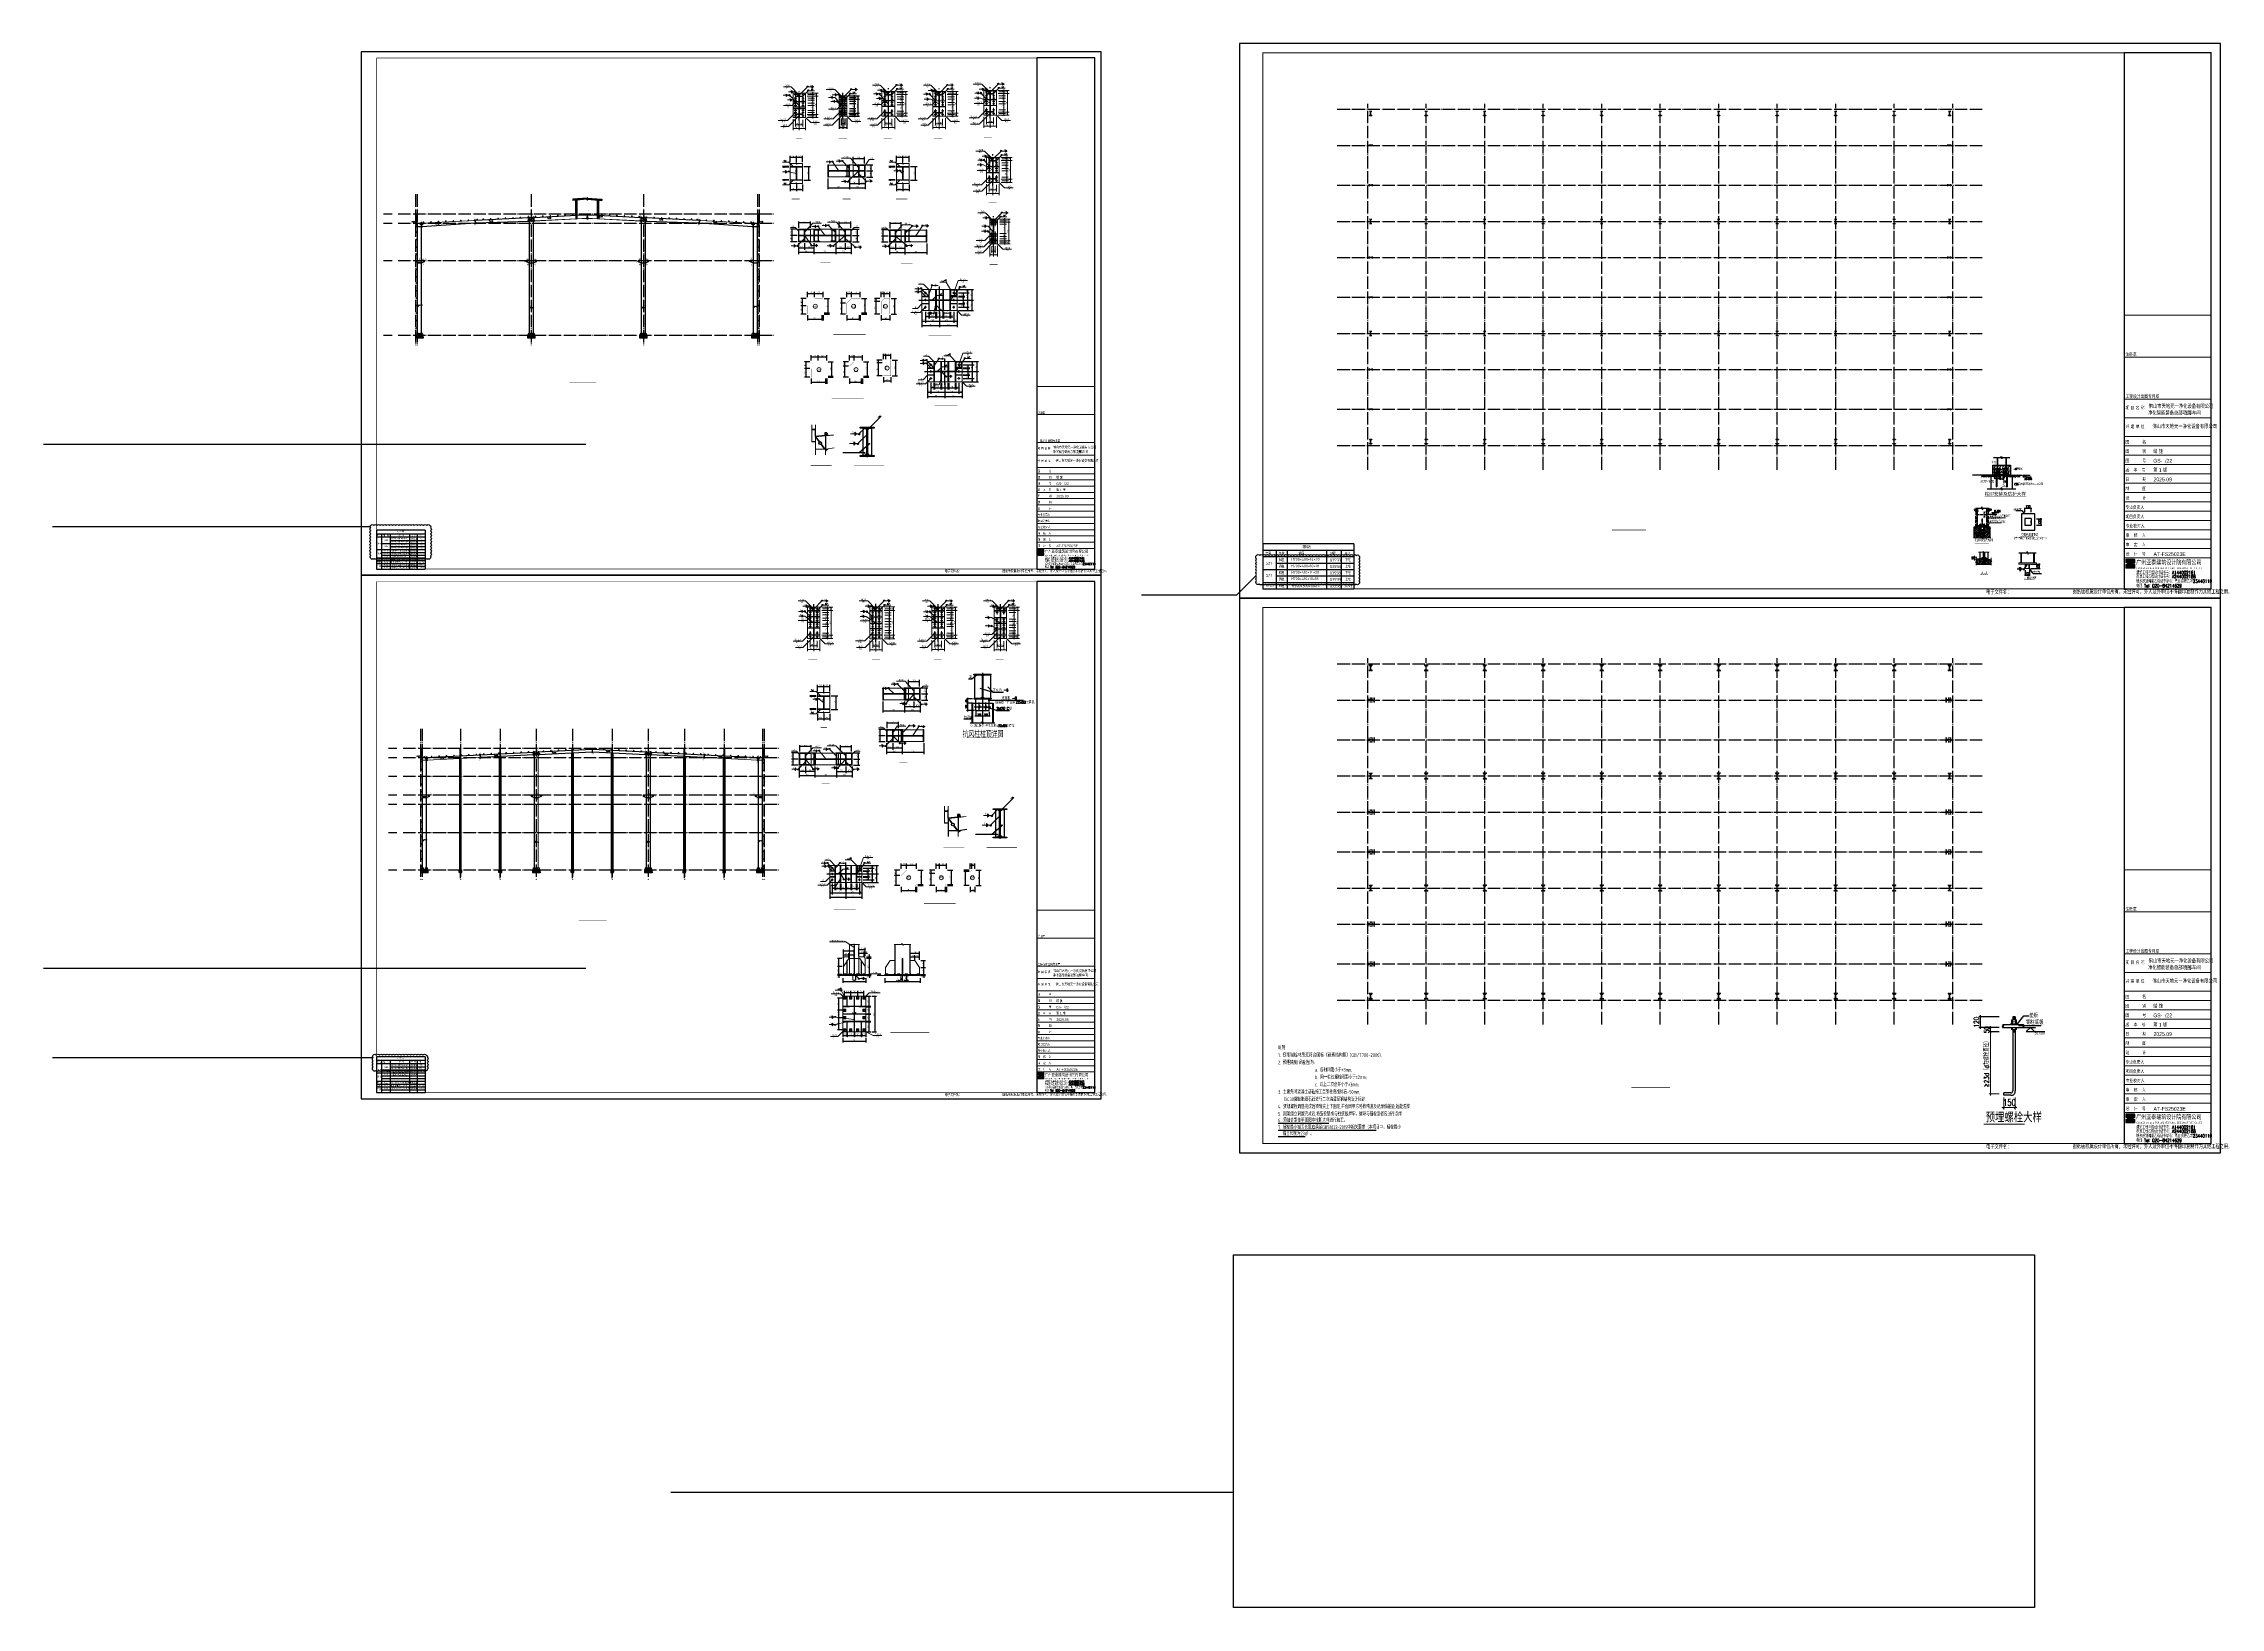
# Model space of a CAD drawing. Extents: x 95752 to 843522, y -411933 to 75567.
# Drawn here: x 95752 to 445573, y -175662 to 75567 of the extents above; entities that cross this region are included whole.
import ezdxf
from ezdxf.enums import TextEntityAlignment as Align

# ---------------------------------------------------------------- set-up
doc = ezdxf.new("R2010")
doc.units = 0
doc.header["$LTSCALE"] = 1000
doc.header["$MEASUREMENT"] = 0
for name, pattern in [('ACAD_ISO02W100', [15, 12, -3]), ('ACAD_ISO04W100', [30, 24, -3, 0, -3]), ('DASHED', [0.75, 0.5, -0.25]), ('DOTE', [2.42, 2, -0.2, 0.02, -0.2]), ('线型2', [2.5, 1.5, -1]), ('线型4', [2.5, 1.5, -1])]:
    doc.linetypes.add(name, pattern=pattern)
for name, color, linetype, lineweight in [('10', 7, 'Continuous', 18), ('114', 2, 'Continuous', 18), ('12', 2, 'Continuous', 20), ('14', 2, 'Continuous', 20), ('15', 3, 'Continuous', 20), ('20', 2, 'Continuous', 20), ('DIM', 3, 'Continuous', 20), ('DIMEN', 4, 'Continuous', 15), ('Layer2', 1, 'Continuous', 20), ('孔标注', 9, 'Continuous', 18), ('字符标注', 9, 'Continuous', 18), ('尺寸标注', 9, 'Continuous', 18), ('柱_主零件_实线', 51, 'Continuous', 18), ('柱_零件_实线', 3, 'Continuous', 18), ('柱子', 3, 'Continuous', 20), ('楼层标高', 9, 'Continuous', 18), ('焊缝标注', 9, 'Continuous', 18), ('细实线', 3, 'Continuous', 0), ('编号标注', 9, 'Continuous', 18), ('螺栓孔标注', 9, 'Continuous', 18), ('螺栓组-普通_实线', 9, 'Continuous', 18), ('钢板标注', 9, 'Continuous', 18), ('钢框架轴线', 9, 'Continuous', 18), ('门窗', 3, '线型4', 35)]:
    doc.layers.add(name, color=color, linetype=linetype, lineweight=lineweight)
for name, color, linetype in [('13', 4, 'Continuous'), ('320', 2, 'Continuous'), ('_0', 7, 'Continuous'), ('AXIS', 3, 'Continuous'), ('BEAM', 4, 'Continuous'), ('C-粗线', 51, 'Continuous'), ('COLUMN', 9, 'Continuous'), ('DIM_ELEV', 3, 'Continuous'), ('DIM_SYMB', 3, 'Continuous'), ('DOTE', 1, 'Continuous'), ('FRAME', 7, 'Continuous'), ('HATCH', 252, 'Continuous'), ('NUM', 7, 'Continuous'), ('OTHER', 7, 'Continuous'), ('PUB_DIM', 3, 'Continuous'), ('PUB_TAB', 7, 'Continuous'), ('PUB_TEXT', 7, 'Continuous'), ('PUB_TITLE', 4, 'Continuous'), ('STAIR', 2, 'Continuous'), ('TDB_中实线', 7, 'Continuous'), ('TDB_中心线', 9, 'ACAD_ISO04W100'), ('TDB_文字', 7, 'Continuous'), ('TDB_细实线', 3, 'Continuous'), ('TDB_虚线', 2, 'ACAD_ISO02W100'), ('TEXT', 7, 'Continuous'), ('THIN', 7, 'Continuous'), ('WALL', 9, 'Continuous'), ('WELD', 7, 'Continuous'), ('WELD_TEXT', 7, 'Continuous'), ('XUXIAN', 2, 'ACAD_ISO02W100'), ('修改说明', 190, 'Continuous'), ('型钢截面', 2, 'Continuous'), ('拉条', 3, 'Continuous'), ('透气孔', 4, 'Continuous'), ('预埋螺栓', 6, 'Continuous')]:
    doc.layers.add(name, color=color, linetype=linetype)
doc.styles.add('_HZTXT', font='gs_txt.shx', dxfattribs={"width": 0.8, "bigfont": 'hzdx.shx'})
doc.styles.add('_TCH_DIM', font='SIMPLEX', dxfattribs={"bigfont": 'GBCBIG'})
doc.styles.add('_TCH_DIM_T3', font='SIMPLEX', dxfattribs={"width": 0.705882, "bigfont": 'GBCBIG'})
doc.styles.add('FromPkpm', font='Pkpmeng', dxfattribs={"width": 0.7, "bigfont": 'Pkpmchn'})
doc.styles.add('GBSTYLE', font='tssdeng.shx', dxfattribs={"width": 0.8, "bigfont": 'tssdchn.shx'})
doc.styles.add('HT', font='simhei.ttf')
doc.styles.add('HZTXT', font='romans.shx', dxfattribs={"width": 0.7, "bigfont": 'hzdx.shx'})
doc.styles.add('hztxt0', font='romans.shx', dxfattribs={"bigfont": 'gbcbig0.shx'})
doc.styles.get("Standard").update_dxf_attribs({"font": 'gbenor.shx', "bigfont": 'gbcbig.shx'})
doc.styles.add('TDB-HZDX', font='txt4.shx', dxfattribs={"width": 0.8, "bigfont": 'hztxt.shx'})
doc.styles.add('TDB_文字', font='txt.shx', dxfattribs={"width": 0.8, "bigfont": 'tssdchn.shx'})
doc.styles.add('TSSD_Dimension', font='txt.shx', dxfattribs={"width": 0.7, "bigfont": 'hzdx.shx'})
doc.styles.add('TSSD_Label', font='tssdeng.shx', dxfattribs={"width": 0.7, "bigfont": 'hztxt.shx'})
doc.styles.add('TSSD_Norm', font='Tssdeng.shx', dxfattribs={"bigfont": 'hztxt.shx'})
doc.styles.add('TSSD_Rein', font='tssdeng.shx', dxfattribs={"width": 0.7, "bigfont": 'hztxt.shx'})
doc.styles.add('图框', font='SimSun.ttf')
doc.styles.add('图签文字', font='hztxt_e.shx', dxfattribs={"width": 0.8, "height": 350, "bigfont": 'hzdx.shx'})
doc.styles.add('宋体', font='SimSun.ttf')
doc.dimstyles.new('_TCH_ARCH&&120', dxfattribs={"dimtxt": 420, "dimasz": 120, "dimexe": 300, "dimexo": 360, "dimgap": 120, "dimtad": 1, "dimdec": 0, "dimzin": 0, "dimdsep": 46, "dimtxsty": '_TCH_DIM_T3', "dimblk": 'ARCHTICK', "dimcen": 0.09, "dimclrt": 7, "dimazin": 2, "dimtfac": 1, "dimtdec": 0, "dimtix": 1, "dimtmove": 2, "dimatfit": 3, "dimldrblk": 'ARCHTICK', "dimfxl": 1, "dimtolj": 1, "dimtzin": 0, "dimarcsym": 0})
doc.dimstyles.new('Pkpm_1.00', dxfattribs={"dimtxt": 250, "dimasz": 100, "dimexe": 250, "dimexo": 0.0625, "dimgap": 30, "dimtad": 1, "dimdec": 0, "dimrnd": 5, "dimzin": 0, "dimdsep": 46, "dimtxsty": 'FromPkpm', "dimblk1": 'ARCHTICK', "dimblk2": 'ARCHTICK', "dimsah": 1, "dimcen": 0.09, "dimadec": 0, "dimazin": 0, "dimtfac": 1, "dimtdec": 0, "dimtix": 1, "dimtmove": 2, "dimatfit": 1, "dimfxl": 1, "dimtolj": 1, "dimtzin": 0, "dimarcsym": 0})
doc.dimstyles.new('Pkpm_100', dxfattribs={"dimtxt": 250, "dimasz": 100, "dimexe": 250, "dimexo": 0.0625, "dimgap": 30, "dimtad": 1, "dimdec": 0, "dimrnd": 5, "dimzin": 0, "dimdsep": 46, "dimtxsty": 'FromPkpm', "dimblk1": 'ARCHTICK', "dimblk2": 'ARCHTICK', "dimsah": 1, "dimcen": 0.09, "dimadec": 0, "dimazin": 0, "dimtfac": 1, "dimtdec": 0, "dimtix": 1, "dimtmove": 2, "dimatfit": 1, "dimfxl": 1, "dimtolj": 1, "dimtzin": 0, "dimarcsym": 0})
doc.dimstyles.new('TDB_标准', dxfattribs={"dimtxt": 250, "dimasz": 130, "dimexe": 150, "dimexo": 200, "dimgap": 60, "dimtad": 1, "dimdec": 0, "dimzin": 0, "dimdsep": 46, "dimtxsty": 'TDB-HZDX', "dimblk1": 'ARCHTICK', "dimblk2": 'ARCHTICK', "dimsah": 1, "dimcen": 0.1, "dimdle": 150, "dimclrd": 3, "dimclre": 3, "dimclrt": 7, "dimadec": 0, "dimazin": 0, "dimtfac": 0.828571, "dimtdec": 0, "dimtofl": 0, "dimtmove": 0, "dimatfit": 3, "dimldrblk": 'ARCHTICK', "dimfxl": 1, "dimtolj": 1, "dimtzin": 5, "dimarcsym": 0})
doc.dimstyles.new('TSSD_15_250', dxfattribs={"dimtxt": 875, "dimasz": 250, "dimexe": 250, "dimexo": 625, "dimgap": 250, "dimtad": 1, "dimdec": 0, "dimlfac": 0.06, "dimzin": 0, "dimdsep": 46, "dimtxsty": 'TSSD_Dimension', "dimblk": 'ARCHTICK', "dimblk1": 'ARCHTICK', "dimblk2": 'ARCHTICK', "dimcen": 0, "dimdle": 250, "dimclrt": 7, "dimadec": 0, "dimazin": 0, "dimtfac": 1, "dimtdec": 0, "dimtix": 1, "dimtmove": 2, "dimatfit": 3, "dimfxl": 1, "dimtolj": 1, "dimtzin": 0, "dimarcsym": 0})
doc.dimstyles.new('TSSD_LEADER_STYLE_500.0', dxfattribs={"dimtxt": 0.18, "dimasz": 500, "dimexe": 0.18, "dimexo": 0.0625, "dimgap": 0.09, "dimtad": 0, "dimtih": 1, "dimtoh": 1, "dimdec": 4, "dimzin": 0, "dimdsep": 46, "dimtxsty": 'Standard', "dimcen": 0.09, "dimadec": 0, "dimazin": 0, "dimtfac": 1, "dimtdec": 4, "dimtofl": 0, "dimtmove": 0, "dimatfit": 3, "dimfxl": 1, "dimtolj": 1, "dimtzin": 0, "dimarcsym": 0})
doc.dimstyles.new('柱脚', dxfattribs={"dimscale": 250, "dimtxt": 3, "dimasz": 1.41, "dimexe": 2, "dimexo": 2, "dimgap": 1, "dimtad": 1, "dimdec": 1, "dimlfac": 0.05, "dimdsep": 46, "dimtxsty": 'GBSTYLE', "dimblk": 'ARCHTICK', "dimcen": 1, "dimclrt": 7, "dimadec": 1, "dimazin": 2, "dimtfac": 1, "dimtdec": 1, "dimtix": 1, "dimtmove": 2, "dimatfit": 3, "dimfxl": 1, "dimtolj": 1, "dimtzin": 0, "dimarcsym": 0})
pattern_1 = [(45, (-21022150.16, -4184159.6), (-82.8640759, 82.8640759), [])]

# ---------------------------------------------------------------- blocks, each defined once
blk = doc.blocks.new('钢柱模板')
at = {"layer": 'C-粗线', "color": 6}
for p, q in [((-219552, -203263), (-219552, -203275)), ((-219552, -203263), (-219152, -203263)), ((-219552, -203263), (-219552, -203275)), ((-219552, -203263), (-219152, -203263)), ((-219552, -203275), (-219152, -203275)), ((-219552, -203275), (-219152, -203275)), ((-219552, -203963), (-219552, -203951)), ((-219552, -203951), (-219152, -203951)), ((-219552, -203963), (-219552, -203951)), ((-219552, -203951), (-219152, -203951)), ((-219552, -203963), (-219152, -203963)), ((-219552, -203963), (-219152, -203963)), ((-219361, -203283), (-219369, -203275)), ((-219361, -203283), (-219369, -203275)), ((-219361, -203943), (-219369, -203951)), ((-219361, -203943), (-219369, -203951)), ((-219361, -203951), (-219361, -203275)), ((-219361, -203951), (-219361, -203275)), ((-219343, -203283), (-219335, -203275)), ((-219343, -203951), (-219343, -203275)), ((-219343, -203283), (-219335, -203275)), ((-219343, -203951), (-219343, -203275)), ((-219343, -203943), (-219335, -203951)), ((-219343, -203943), (-219335, -203951)), ((-219152, -203263), (-219152, -203275)), ((-219152, -203263), (-219152, -203275)), ((-219152, -203951), (-219152, -203963)), ((-219152, -203951), (-219152, -203963)), ((-210632, -203263), (-210632, -203275)), ((-210632, -203263), (-210232, -203263)), ((-210632, -203263), (-210632, -203275)), ((-210632, -203263), (-210232, -203263)), ((-210632, -203275), (-210232, -203275)), ((-210632, -203275), (-210232, -203275)), ((-210632, -203963), (-210632, -203951)), ((-210632, -203951), (-210232, -203951)), ((-210632, -203963), (-210632, -203951)), ((-210632, -203951), (-210232, -203951)), ((-210632, -203963), (-210232, -203963)), ((-210632, -203963), (-210232, -203963)), ((-210441, -203283), (-210449, -203275)), ((-210441, -203283), (-210449, -203275)), ((-210441, -203943), (-210449, -203951)), ((-210441, -203943), (-210449, -203951)), ((-210441, -203951), (-210441, -203275)), ((-210441, -203951), (-210441, -203275)), ((-210423, -203283), (-210415, -203275)), ((-210423, -203951), (-210423, -203275)), ((-210423, -203283), (-210415, -203275)), ((-210423, -203951), (-210423, -203275)), ((-210423, -203943), (-210415, -203951)), ((-210423, -203943), (-210415, -203951)), ((-210232, -203263), (-210232, -203275)), ((-210232, -203263), (-210232, -203275)), ((-210232, -203951), (-210232, -203963)), ((-210232, -203951), (-210232, -203963)), ((-201232, -203263), (-201232, -203275)), ((-201232, -203263), (-200832, -203263)), ((-201232, -203263), (-201232, -203275)), ((-201232, -203263), (-200832, -203263)), ((-201232, -203275), (-200832, -203275)), ((-201232, -203275), (-200832, -203275)), ((-201232, -203963), (-201232, -203951)), ((-201232, -203951), (-200832, -203951)), ((-201232, -203963), (-201232, -203951)), ((-201232, -203951), (-200832, -203951)), ((-201232, -203963), (-200832, -203963)), ((-201232, -203963), (-200832, -203963)), ((-201041, -203283), (-201049, -203275)), ((-201041, -203283), (-201049, -203275)), ((-201041, -203943), (-201049, -203951)), ((-201041, -203943), (-201049, -203951)), ((-201041, -203951), (-201041, -203275)), ((-201041, -203951), (-201041, -203275)), ((-201023, -203283), (-201015, -203275)), ((-201023, -203951), (-201023, -203275)), ((-201023, -203283), (-201015, -203275)), ((-201023, -203951), (-201023, -203275)), ((-201023, -203943), (-201015, -203951)), ((-201023, -203943), (-201015, -203951)), ((-200832, -203263), (-200832, -203275)), ((-200832, -203263), (-200832, -203275)), ((-200832, -203951), (-200832, -203963)), ((-200832, -203951), (-200832, -203963)), ((-191832, -203263), (-191832, -203275)), ((-191832, -203263), (-191432, -203263)), ((-191832, -203263), (-191832, -203275)), ((-191832, -203263), (-191432, -203263)), ((-191832, -203275), (-191432, -203275)), ((-191832, -203275), (-191432, -203275)), ((-191832, -203963), (-191832, -203951)), ((-191832, -203951), (-191432, -203951)), ((-191832, -203963), (-191832, -203951)), ((-191832, -203951), (-191432, -203951)), ((-191832, -203963), (-191432, -203963)), ((-191832, -203963), (-191432, -203963)), ((-191641, -203283), (-191649, -203275)), ((-191641, -203283), (-191649, -203275)), ((-191641, -203943), (-191649, -203951)), ((-191641, -203943), (-191649, -203951)), ((-191641, -203951), (-191641, -203275)), ((-191641, -203951), (-191641, -203275)), ((-191623, -203283), (-191615, -203275)), ((-191623, -203951), (-191623, -203275)), ((-191623, -203283), (-191615, -203275)), ((-191623, -203951), (-191623, -203275)), ((-191623, -203943), (-191615, -203951)), ((-191623, -203943), (-191615, -203951)), ((-191432, -203263), (-191432, -203275)), ((-191432, -203263), (-191432, -203275)), ((-191432, -203951), (-191432, -203963)), ((-191432, -203951), (-191432, -203963)), ((-182432, -203263), (-182432, -203275)), ((-182432, -203263), (-182032, -203263)), ((-182432, -203263), (-182432, -203275)), ((-182432, -203263), (-182032, -203263)), ((-182432, -203275), (-182032, -203275)), ((-182432, -203275), (-182032, -203275)), ((-182432, -203963), (-182432, -203951)), ((-182432, -203951), (-182032, -203951)), ((-182432, -203963), (-182432, -203951)), ((-182432, -203951), (-182032, -203951)), ((-182432, -203963), (-182032, -203963)), ((-182432, -203963), (-182032, -203963)), ((-182241, -203283), (-182249, -203275)), ((-182241, -203283), (-182249, -203275)), ((-182241, -203943), (-182249, -203951)), ((-182241, -203943), (-182249, -203951)), ((-182241, -203951), (-182241, -203275)), ((-182241, -203951), (-182241, -203275)), ((-182223, -203283), (-182215, -203275)), ((-182223, -203951), (-182223, -203275)), ((-182223, -203283), (-182215, -203275)), ((-182223, -203951), (-182223, -203275)), ((-182223, -203943), (-182215, -203951)), ((-182223, -203943), (-182215, -203951)), ((-182032, -203263), (-182032, -203275)), ((-182032, -203263), (-182032, -203275)), ((-182032, -203951), (-182032, -203963)), ((-182032, -203951), (-182032, -203963)), ((-173032, -203263), (-173032, -203275)), ((-173032, -203263), (-172632, -203263)), ((-173032, -203263), (-173032, -203275)), ((-173032, -203263), (-172632, -203263)), ((-173032, -203275), (-172632, -203275)), ((-173032, -203275), (-172632, -203275)), ((-173032, -203963), (-173032, -203951)), ((-173032, -203951), (-172632, -203951)), ((-173032, -203963), (-173032, -203951)), ((-173032, -203951), (-172632, -203951)), ((-173032, -203963), (-172632, -203963)), ((-173032, -203963), (-172632, -203963)), ((-172841, -203283), (-172849, -203275)), ((-172841, -203283), (-172849, -203275)), ((-172841, -203943), (-172849, -203951)), ((-172841, -203943), (-172849, -203951)), ((-172841, -203951), (-172841, -203275)), ((-172841, -203951), (-172841, -203275)), ((-172823, -203283), (-172815, -203275)), ((-172823, -203951), (-172823, -203275)), ((-172823, -203283), (-172815, -203275)), ((-172823, -203951), (-172823, -203275)), ((-172823, -203943), (-172815, -203951)), ((-172823, -203943), (-172815, -203951)), ((-172632, -203263), (-172632, -203275)), ((-172632, -203263), (-172632, -203275)), ((-172632, -203951), (-172632, -203963)), ((-172632, -203951), (-172632, -203963)), ((-163632, -203263), (-163632, -203275)), ((-163632, -203263), (-163232, -203263)), ((-163632, -203263), (-163632, -203275)), ((-163632, -203263), (-163232, -203263)), ((-163632, -203275), (-163232, -203275)), ((-163632, -203275), (-163232, -203275)), ((-163632, -203963), (-163632, -203951)), ((-163632, -203951), (-163232, -203951)), ((-163632, -203963), (-163632, -203951)), ((-163632, -203951), (-163232, -203951)), ((-163632, -203963), (-163232, -203963)), ((-163632, -203963), (-163232, -203963)), ((-163441, -203283), (-163449, -203275)), ((-163441, -203283), (-163449, -203275)), ((-163441, -203943), (-163449, -203951)), ((-163441, -203943), (-163449, -203951)), ((-163441, -203951), (-163441, -203275)), ((-163441, -203951), (-163441, -203275)), ((-163423, -203283), (-163415, -203275)), ((-163423, -203951), (-163423, -203275)), ((-163423, -203283), (-163415, -203275)), ((-163423, -203951), (-163423, -203275)), ((-163423, -203943), (-163415, -203951)), ((-163423, -203943), (-163415, -203951)), ((-163232, -203263), (-163232, -203275)), ((-163232, -203263), (-163232, -203275)), ((-163232, -203951), (-163232, -203963)), ((-163232, -203951), (-163232, -203963)), ((-154232, -203263), (-154232, -203275)), ((-154232, -203263), (-153832, -203263)), ((-154232, -203263), (-154232, -203275)), ((-154232, -203263), (-153832, -203263)), ((-154232, -203275), (-153832, -203275)), ((-154232, -203275), (-153832, -203275)), ((-154232, -203963), (-154232, -203951)), ((-154232, -203951), (-153832, -203951)), ((-154232, -203963), (-154232, -203951)), ((-154232, -203951), (-153832, -203951)), ((-154232, -203963), (-153832, -203963)), ((-154232, -203963), (-153832, -203963)), ((-154041, -203283), (-154049, -203275)), ((-154041, -203283), (-154049, -203275)), ((-154041, -203943), (-154049, -203951)), ((-154041, -203943), (-154049, -203951)), ((-154041, -203951), (-154041, -203275)), ((-154041, -203951), (-154041, -203275)), ((-154023, -203283), (-154015, -203275)), ((-154023, -203951), (-154023, -203275)), ((-154023, -203283), (-154015, -203275)), ((-154023, -203951), (-154023, -203275)), ((-154023, -203943), (-154015, -203951)), ((-154023, -203943), (-154015, -203951)), ((-153832, -203263), (-153832, -203275)), ((-153832, -203263), (-153832, -203275)), ((-153832, -203951), (-153832, -203963)), ((-153832, -203951), (-153832, -203963)), ((-144832, -203263), (-144832, -203275)), ((-144832, -203263), (-144432, -203263)), ((-144832, -203263), (-144832, -203275)), ((-144832, -203263), (-144432, -203263)), ((-144832, -203275), (-144432, -203275)), ((-144832, -203275), (-144432, -203275)), ((-144832, -203963), (-144832, -203951)), ((-144832, -203951), (-144432, -203951)), ((-144832, -203963), (-144832, -203951)), ((-144832, -203951), (-144432, -203951)), ((-144832, -203963), (-144432, -203963)), ((-144832, -203963), (-144432, -203963)), ((-144641, -203283), (-144649, -203275)), ((-144641, -203283), (-144649, -203275)), ((-144641, -203943), (-144649, -203951)), ((-144641, -203943), (-144649, -203951)), ((-144641, -203951), (-144641, -203275)), ((-144641, -203951), (-144641, -203275)), ((-144623, -203283), (-144615, -203275)), ((-144623, -203951), (-144623, -203275)), ((-144623, -203283), (-144615, -203275)), ((-144623, -203951), (-144623, -203275)), ((-144623, -203943), (-144615, -203951)), ((-144623, -203943), (-144615, -203951)), ((-144432, -203263), (-144432, -203275)), ((-144432, -203263), (-144432, -203275)), ((-144432, -203951), (-144432, -203963)), ((-144432, -203951), (-144432, -203963)), ((-135432, -203263), (-135432, -203275)), ((-135432, -203263), (-135032, -203263)), ((-135432, -203263), (-135432, -203275)), ((-135432, -203263), (-135032, -203263)), ((-135432, -203275), (-135032, -203275)), ((-135432, -203275), (-135032, -203275)), ((-135432, -203963), (-135432, -203951)), ((-135432, -203951), (-135032, -203951)), ((-135432, -203963), (-135432, -203951)), ((-135432, -203951), (-135032, -203951)), ((-135432, -203963), (-135032, -203963)), ((-135432, -203963), (-135032, -203963)), ((-135241, -203283), (-135249, -203275)), ((-135241, -203283), (-135249, -203275)), ((-135241, -203943), (-135249, -203951)), ((-135241, -203943), (-135249, -203951)), ((-135241, -203951), (-135241, -203275)), ((-135241, -203951), (-135241, -203275)), ((-135223, -203283), (-135215, -203275)), ((-135223, -203951), (-135223, -203275)), ((-135223, -203283), (-135215, -203275)), ((-135223, -203951), (-135223, -203275)), ((-135223, -203943), (-135215, -203951)), ((-135223, -203943), (-135215, -203951)), ((-135032, -203263), (-135032, -203275)), ((-135032, -203263), (-135032, -203275)), ((-135032, -203951), (-135032, -203963)), ((-135032, -203951), (-135032, -203963)), ((-126512, -203263), (-126512, -203275)), ((-126512, -203263), (-126112, -203263)), ((-126512, -203263), (-126512, -203275)), ((-126512, -203263), (-126112, -203263)), ((-126512, -203275), (-126112, -203275)), ((-126512, -203275), (-126112, -203275)), ((-126512, -203963), (-126512, -203951)), ((-126512, -203951), (-126112, -203951)), ((-126512, -203963), (-126512, -203951)), ((-126512, -203951), (-126112, -203951)), ((-126512, -203963), (-126112, -203963)), ((-126512, -203963), (-126112, -203963)), ((-126321, -203283), (-126329, -203275)), ((-126321, -203283), (-126329, -203275)), ((-126321, -203943), (-126329, -203951)), ((-126321, -203943), (-126329, -203951)), ((-126321, -203951), (-126321, -203275)), ((-126321, -203951), (-126321, -203275)), ((-126303, -203283), (-126295, -203275)), ((-126303, -203951), (-126303, -203275)), ((-126303, -203283), (-126295, -203275)), ((-126303, -203951), (-126303, -203275)), ((-126303, -203943), (-126295, -203951)), ((-126303, -203943), (-126295, -203951)), ((-126112, -203263), (-126112, -203275)), ((-126112, -203263), (-126112, -203275)), ((-126112, -203951), (-126112, -203963)), ((-126112, -203951), (-126112, -203963)), ((-219552, -208633), (-219540, -208633)), ((-219552, -208933), (-219552, -208633)), ((-219552, -208633), (-219540, -208633)), ((-219552, -208933), (-219552, -208633)), ((-219552, -208933), (-219540, -208933)), ((-219552, -208933), (-219540, -208933)), ((-219540, -208933), (-219540, -208633)), ((-219540, -208933), (-219540, -208633)), ((-219532, -208774), (-219540, -208766)), ((-219532, -208774), (-219540, -208766)), ((-219064, -208774), (-219540, -208774)), ((-219064, -208774), (-219540, -208774)), ((-219532, -208792), (-219540, -208800)), ((-219064, -208792), (-219540, -208792)), ((-219532, -208792), (-219540, -208800)), ((-219064, -208792), (-219540, -208792)), ((-219072, -208774), (-219064, -208766)), ((-219072, -208774), (-219064, -208766)), ((-219072, -208792), (-219064, -208800)), ((-219072, -208792), (-219064, -208800)), ((-219064, -208633), (-219052, -208633)), ((-219064, -208933), (-219064, -208633)), ((-219064, -208633), (-219052, -208633)), ((-219064, -208933), (-219064, -208633)), ((-219052, -208933), (-219064, -208933)), ((-219052, -208933), (-219064, -208933)), ((-219052, -208933), (-219052, -208633)), ((-219052, -208933), (-219052, -208633)), ((-126612, -208633), (-126600, -208633)), ((-126612, -208933), (-126612, -208633)), ((-126612, -208633), (-126600, -208633)), ((-126612, -208933), (-126612, -208633)), ((-126612, -208933), (-126600, -208933)), ((-126612, -208933), (-126600, -208933)), ((-126600, -208933), (-126600, -208633)), ((-126600, -208933), (-126600, -208633)), ((-126592, -208774), (-126600, -208766)), ((-126592, -208774), (-126600, -208766)), ((-126124, -208774), (-126600, -208774)), ((-126124, -208774), (-126600, -208774)), ((-126592, -208792), (-126600, -208800)), ((-126124, -208792), (-126600, -208792)), ((-126592, -208792), (-126600, -208800)), ((-126124, -208792), (-126600, -208792)), ((-126132, -208774), (-126124, -208766)), ((-126132, -208774), (-126124, -208766)), ((-126132, -208792), (-126124, -208800)), ((-126132, -208792), (-126124, -208800)), ((-126124, -208633), (-126112, -208633)), ((-126124, -208933), (-126124, -208633)), ((-126124, -208633), (-126112, -208633)), ((-126124, -208933), (-126124, -208633)), ((-126112, -208933), (-126124, -208933)), ((-126112, -208933), (-126124, -208933)), ((-126112, -208933), (-126112, -208633)), ((-126112, -208933), (-126112, -208633)), ((-219552, -215033), (-219540, -215033)), ((-219552, -215333), (-219552, -215033)), ((-219552, -215033), (-219540, -215033)), ((-219552, -215333), (-219552, -215033)), ((-219552, -215333), (-219540, -215333)), ((-219552, -215333), (-219540, -215333)), ((-219540, -215333), (-219540, -215033)), ((-219540, -215333), (-219540, -215033)), ((-219532, -215174), (-219540, -215166)), ((-219532, -215174), (-219540, -215166)), ((-219064, -215174), (-219540, -215174)), ((-219064, -215174), (-219540, -215174)), ((-219532, -215192), (-219540, -215200)), ((-219064, -215192), (-219540, -215192)), ((-219532, -215192), (-219540, -215200)), ((-219064, -215192), (-219540, -215192)), ((-219072, -215174), (-219064, -215166)), ((-219072, -215174), (-219064, -215166)), ((-219072, -215192), (-219064, -215200)), ((-219072, -215192), (-219064, -215200)), ((-219064, -215033), (-219052, -215033)), ((-219064, -215333), (-219064, -215033)), ((-219064, -215033), (-219052, -215033)), ((-219064, -215333), (-219064, -215033)), ((-219052, -215333), (-219064, -215333)), ((-219052, -215333), (-219064, -215333)), ((-219052, -215333), (-219052, -215033)), ((-219052, -215333), (-219052, -215033)), ((-126612, -215033), (-126600, -215033)), ((-126612, -215333), (-126612, -215033)), ((-126612, -215033), (-126600, -215033)), ((-126612, -215333), (-126612, -215033)), ((-126612, -215333), (-126600, -215333)), ((-126612, -215333), (-126600, -215333)), ((-126600, -215333), (-126600, -215033)), ((-126600, -215333), (-126600, -215033)), ((-126592, -215174), (-126600, -215166)), ((-126592, -215174), (-126600, -215166)), ((-126124, -215174), (-126600, -215174)), ((-126124, -215174), (-126600, -215174)), ((-126592, -215192), (-126600, -215200)), ((-126124, -215192), (-126600, -215192)), ((-126592, -215192), (-126600, -215200)), ((-126124, -215192), (-126600, -215192)), ((-126132, -215174), (-126124, -215166)), ((-126132, -215174), (-126124, -215166)), ((-126132, -215192), (-126124, -215200)), ((-126132, -215192), (-126124, -215200)), ((-126124, -215033), (-126112, -215033)), ((-126124, -215333), (-126124, -215033)), ((-126124, -215033), (-126112, -215033)), ((-126124, -215333), (-126124, -215033)), ((-126112, -215333), (-126124, -215333)), ((-126112, -215333), (-126124, -215333)), ((-126112, -215333), (-126112, -215033)), ((-126112, -215333), (-126112, -215033)), ((-219552, -220633), (-219552, -220645)), ((-219552, -220633), (-219152, -220633)), ((-219552, -220633), (-219552, -220645)), ((-219552, -220633), (-219152, -220633)), ((-219552, -220645), (-219152, -220645)), ((-219552, -220645), (-219152, -220645)), ((-219552, -221333), (-219552, -221321)), ((-219552, -221321), (-219152, -221321)), ((-219552, -221333), (-219552, -221321)), ((-219552, -221321), (-219152, -221321)), ((-219552, -221333), (-219152, -221333)), ((-219552, -221333), (-219152, -221333)), ((-219361, -220653), (-219369, -220645)), ((-219361, -220653), (-219369, -220645)), ((-219361, -221313), (-219369, -221321)), ((-219361, -221313), (-219369, -221321)), ((-219361, -221321), (-219361, -220645)), ((-219361, -221321), (-219361, -220645)), ((-219343, -220653), (-219335, -220645)), ((-219343, -221321), (-219343, -220645)), ((-219343, -220653), (-219335, -220645)), ((-219343, -221321), (-219343, -220645)), ((-219343, -221313), (-219335, -221321)), ((-219343, -221313), (-219335, -221321)), ((-219152, -220633), (-219152, -220645)), ((-219152, -220633), (-219152, -220645)), ((-219152, -221321), (-219152, -221333)), ((-219152, -221321), (-219152, -221333)), ((-210637, -220633), (-210637, -220645)), ((-210637, -220633), (-210227, -220633)), ((-210637, -220633), (-210637, -220645)), ((-210637, -220633), (-210227, -220633)), ((-210637, -220645), (-210227, -220645)), ((-210637, -220645), (-210227, -220645)), ((-210637, -221333), (-210637, -221321)), ((-210637, -221321), (-210227, -221321)), ((-210637, -221333), (-210637, -221321)), ((-210637, -221321), (-210227, -221321)), ((-210637, -221333), (-210227, -221333)), ((-210637, -221333), (-210227, -221333)), ((-210441, -220653), (-210449, -220645)), ((-210441, -220653), (-210449, -220645)), ((-210441, -221313), (-210449, -221321)), ((-210441, -221313), (-210449, -221321)), ((-210441, -221321), (-210441, -220645)), ((-210441, -221321), (-210441, -220645)), ((-210423, -220653), (-210415, -220645)), ((-210423, -221321), (-210423, -220645)), ((-210423, -220653), (-210415, -220645)), ((-210423, -221321), (-210423, -220645)), ((-210423, -221313), (-210415, -221321)), ((-210423, -221313), (-210415, -221321)), ((-210227, -220633), (-210227, -220645)), ((-210227, -220633), (-210227, -220645)), ((-210227, -221321), (-210227, -221333)), ((-210227, -221321), (-210227, -221333)), ((-201237, -220633), (-201237, -220645)), ((-201237, -220633), (-200827, -220633)), ((-201237, -220633), (-201237, -220645)), ((-201237, -220633), (-200827, -220633)), ((-201237, -220645), (-200827, -220645)), ((-201237, -220645), (-200827, -220645)), ((-201237, -221333), (-201237, -221321)), ((-201237, -221321), (-200827, -221321)), ((-201237, -221333), (-201237, -221321)), ((-201237, -221321), (-200827, -221321)), ((-201237, -221333), (-200827, -221333)), ((-201237, -221333), (-200827, -221333)), ((-201041, -220653), (-201049, -220645)), ((-201041, -220653), (-201049, -220645)), ((-201041, -221313), (-201049, -221321)), ((-201041, -221313), (-201049, -221321)), ((-201041, -221321), (-201041, -220645)), ((-201041, -221321), (-201041, -220645)), ((-201023, -220653), (-201015, -220645)), ((-201023, -221321), (-201023, -220645)), ((-201023, -220653), (-201015, -220645)), ((-201023, -221321), (-201023, -220645)), ((-201023, -221313), (-201015, -221321)), ((-201023, -221313), (-201015, -221321)), ((-200827, -220633), (-200827, -220645)), ((-200827, -220633), (-200827, -220645)), ((-200827, -221321), (-200827, -221333)), ((-200827, -221321), (-200827, -221333)), ((-191837, -220633), (-191837, -220645)), ((-191837, -220633), (-191427, -220633)), ((-191837, -220633), (-191837, -220645)), ((-191837, -220633), (-191427, -220633)), ((-191837, -220645), (-191427, -220645)), ((-191837, -220645), (-191427, -220645)), ((-191837, -221333), (-191837, -221321)), ((-191837, -221321), (-191427, -221321)), ((-191837, -221333), (-191837, -221321)), ((-191837, -221321), (-191427, -221321)), ((-191837, -221333), (-191427, -221333)), ((-191837, -221333), (-191427, -221333)), ((-191641, -220653), (-191649, -220645)), ((-191641, -220653), (-191649, -220645)), ((-191641, -221313), (-191649, -221321)), ((-191641, -221313), (-191649, -221321)), ((-191641, -221321), (-191641, -220645)), ((-191641, -221321), (-191641, -220645)), ((-191623, -220653), (-191615, -220645)), ((-191623, -221321), (-191623, -220645)), ((-191623, -220653), (-191615, -220645)), ((-191623, -221321), (-191623, -220645)), ((-191623, -221313), (-191615, -221321)), ((-191623, -221313), (-191615, -221321)), ((-191427, -220633), (-191427, -220645)), ((-191427, -220633), (-191427, -220645)), ((-191427, -221321), (-191427, -221333)), ((-191427, -221321), (-191427, -221333)), ((-182437, -220633), (-182437, -220645)), ((-182437, -220633), (-182027, -220633)), ((-182437, -220633), (-182437, -220645)), ((-182437, -220633), (-182027, -220633)), ((-182437, -220645), (-182027, -220645)), ((-182437, -220645), (-182027, -220645)), ((-182437, -221333), (-182437, -221321)), ((-182437, -221321), (-182027, -221321)), ((-182437, -221333), (-182437, -221321)), ((-182437, -221321), (-182027, -221321)), ((-182437, -221333), (-182027, -221333)), ((-182437, -221333), (-182027, -221333)), ((-182241, -220653), (-182249, -220645)), ((-182241, -220653), (-182249, -220645)), ((-182241, -221313), (-182249, -221321)), ((-182241, -221313), (-182249, -221321)), ((-182241, -221321), (-182241, -220645)), ((-182241, -221321), (-182241, -220645)), ((-182223, -221321), (-182223, -220645)), ((-182223, -220653), (-182215, -220645)), ((-182223, -221321), (-182223, -220645)), ((-182223, -220653), (-182215, -220645)), ((-182223, -221313), (-182215, -221321)), ((-182223, -221313), (-182215, -221321)), ((-182027, -220633), (-182027, -220645)), ((-182027, -220633), (-182027, -220645)), ((-182027, -221321), (-182027, -221333)), ((-182027, -221321), (-182027, -221333)), ((-173037, -220633), (-173037, -220645)), ((-173037, -220633), (-172627, -220633)), ((-173037, -220633), (-173037, -220645)), ((-173037, -220633), (-172627, -220633)), ((-173037, -220645), (-172627, -220645)), ((-173037, -220645), (-172627, -220645)), ((-173037, -221333), (-173037, -221321)), ((-173037, -221321), (-172627, -221321)), ((-173037, -221333), (-173037, -221321)), ((-173037, -221321), (-172627, -221321)), ((-173037, -221333), (-172627, -221333)), ((-173037, -221333), (-172627, -221333)), ((-172841, -220653), (-172849, -220645)), ((-172841, -220653), (-172849, -220645)), ((-172841, -221313), (-172849, -221321)), ((-172841, -221313), (-172849, -221321)), ((-172841, -221321), (-172841, -220645)), ((-172841, -221321), (-172841, -220645)), ((-172823, -220653), (-172815, -220645)), ((-172823, -221321), (-172823, -220645)), ((-172823, -220653), (-172815, -220645)), ((-172823, -221321), (-172823, -220645)), ((-172823, -221313), (-172815, -221321)), ((-172823, -221313), (-172815, -221321)), ((-172627, -220633), (-172627, -220645)), ((-172627, -220633), (-172627, -220645)), ((-172627, -221321), (-172627, -221333)), ((-172627, -221321), (-172627, -221333)), ((-163637, -220633), (-163637, -220645)), ((-163637, -220633), (-163227, -220633)), ((-163637, -220633), (-163637, -220645)), ((-163637, -220633), (-163227, -220633)), ((-163637, -220645), (-163227, -220645)), ((-163637, -220645), (-163227, -220645)), ((-163637, -221333), (-163637, -221321)), ((-163637, -221321), (-163227, -221321)), ((-163637, -221333), (-163637, -221321)), ((-163637, -221321), (-163227, -221321)), ((-163637, -221333), (-163227, -221333)), ((-163637, -221333), (-163227, -221333)), ((-163441, -220653), (-163449, -220645)), ((-163441, -220653), (-163449, -220645)), ((-163441, -221313), (-163449, -221321)), ((-163441, -221313), (-163449, -221321)), ((-163441, -221321), (-163441, -220645)), ((-163441, -221321), (-163441, -220645)), ((-163423, -220653), (-163415, -220645)), ((-163423, -221321), (-163423, -220645)), ((-163423, -220653), (-163415, -220645)), ((-163423, -221321), (-163423, -220645)), ((-163423, -221313), (-163415, -221321)), ((-163423, -221313), (-163415, -221321)), ((-163227, -220633), (-163227, -220645)), ((-163227, -220633), (-163227, -220645)), ((-163227, -221321), (-163227, -221333)), ((-163227, -221321), (-163227, -221333)), ((-154237, -220633), (-154237, -220645)), ((-154237, -220633), (-153827, -220633)), ((-154237, -220633), (-154237, -220645)), ((-154237, -220633), (-153827, -220633)), ((-154237, -220645), (-153827, -220645)), ((-154237, -220645), (-153827, -220645)), ((-154237, -221333), (-154237, -221321)), ((-154237, -221321), (-153827, -221321)), ((-154237, -221333), (-154237, -221321)), ((-154237, -221321), (-153827, -221321)), ((-154237, -221333), (-153827, -221333)), ((-154237, -221333), (-153827, -221333)), ((-154041, -220653), (-154049, -220645)), ((-154041, -220653), (-154049, -220645)), ((-154041, -221313), (-154049, -221321)), ((-154041, -221313), (-154049, -221321)), ((-154041, -221321), (-154041, -220645)), ((-154041, -221321), (-154041, -220645)), ((-154023, -220653), (-154015, -220645)), ((-154023, -221321), (-154023, -220645)), ((-154023, -220653), (-154015, -220645)), ((-154023, -221321), (-154023, -220645)), ((-154023, -221313), (-154015, -221321)), ((-154023, -221313), (-154015, -221321)), ((-153827, -220633), (-153827, -220645)), ((-153827, -220633), (-153827, -220645)), ((-153827, -221321), (-153827, -221333)), ((-153827, -221321), (-153827, -221333)), ((-144837, -220633), (-144837, -220645)), ((-144837, -220633), (-144427, -220633)), ((-144837, -220633), (-144837, -220645)), ((-144837, -220633), (-144427, -220633)), ((-144837, -220645), (-144427, -220645)), ((-144837, -220645), (-144427, -220645)), ((-144837, -221333), (-144837, -221321)), ((-144837, -221321), (-144427, -221321)), ((-144837, -221333), (-144837, -221321)), ((-144837, -221321), (-144427, -221321)), ((-144837, -221333), (-144427, -221333)), ((-144837, -221333), (-144427, -221333)), ((-144641, -220653), (-144649, -220645)), ((-144641, -220653), (-144649, -220645)), ((-144641, -221313), (-144649, -221321)), ((-144641, -221313), (-144649, -221321)), ((-144641, -221321), (-144641, -220645)), ((-144641, -221321), (-144641, -220645)), ((-144623, -220653), (-144615, -220645)), ((-144623, -221321), (-144623, -220645)), ((-144623, -220653), (-144615, -220645)), ((-144623, -221321), (-144623, -220645)), ((-144623, -221313), (-144615, -221321)), ((-144623, -221313), (-144615, -221321)), ((-144427, -220633), (-144427, -220645)), ((-144427, -220633), (-144427, -220645)), ((-144427, -221321), (-144427, -221333)), ((-144427, -221321), (-144427, -221333)), ((-135437, -220633), (-135437, -220645)), ((-135437, -220633), (-135027, -220633)), ((-135437, -220633), (-135437, -220645)), ((-135437, -220633), (-135027, -220633)), ((-135437, -220645), (-135027, -220645)), ((-135437, -220645), (-135027, -220645)), ((-135437, -221333), (-135437, -221321)), ((-135437, -221321), (-135027, -221321)), ((-135437, -221333), (-135437, -221321)), ((-135437, -221321), (-135027, -221321)), ((-135437, -221333), (-135027, -221333)), ((-135437, -221333), (-135027, -221333)), ((-135241, -220653), (-135249, -220645)), ((-135241, -220653), (-135249, -220645)), ((-135241, -221313), (-135249, -221321)), ((-135241, -221313), (-135249, -221321)), ((-135241, -221321), (-135241, -220645)), ((-135241, -221321), (-135241, -220645)), ((-135223, -220653), (-135215, -220645)), ((-135223, -221321), (-135223, -220645)), ((-135223, -220653), (-135215, -220645)), ((-135223, -221321), (-135223, -220645)), ((-135223, -221313), (-135215, -221321)), ((-135223, -221313), (-135215, -221321)), ((-135027, -220633), (-135027, -220645)), ((-135027, -220633), (-135027, -220645)), ((-135027, -221321), (-135027, -221333)), ((-135027, -221321), (-135027, -221333)), ((-126512, -220633), (-126512, -220645)), ((-126512, -220633), (-126112, -220633)), ((-126512, -220633), (-126512, -220645)), ((-126512, -220633), (-126112, -220633)), ((-126512, -220645), (-126112, -220645)), ((-126512, -220645), (-126112, -220645)), ((-126512, -221333), (-126512, -221321)), ((-126512, -221321), (-126112, -221321)), ((-126512, -221333), (-126512, -221321)), ((-126512, -221321), (-126112, -221321)), ((-126512, -221333), (-126112, -221333)), ((-126512, -221333), (-126112, -221333)), ((-126321, -220653), (-126329, -220645)), ((-126321, -220653), (-126329, -220645)), ((-126321, -221313), (-126329, -221321)), ((-126321, -221313), (-126329, -221321)), ((-126321, -221321), (-126321, -220645)), ((-126321, -221321), (-126321, -220645)), ((-126303, -220653), (-126295, -220645)), ((-126303, -221321), (-126303, -220645)), ((-126303, -220653), (-126295, -220645)), ((-126303, -221321), (-126303, -220645)), ((-126303, -221313), (-126295, -221321)), ((-126303, -221313), (-126295, -221321)), ((-126112, -220633), (-126112, -220645)), ((-126112, -220633), (-126112, -220645)), ((-126112, -221321), (-126112, -221333)), ((-126112, -221321), (-126112, -221333)), ((-219552, -226933), (-219552, -226633)), ((-219552, -226633), (-219540, -226633)), ((-219552, -226933), (-219552, -226633)), ((-219552, -226633), (-219540, -226633)), ((-219552, -226933), (-219552, -226633)), ((-219552, -226633), (-219540, -226633)), ((-219552, -226933), (-219552, -226633)), ((-219552, -226633), (-219540, -226633)), ((-219552, -226933), (-219540, -226933)), ((-219552, -226933), (-219540, -226933)), ((-219552, -226933), (-219540, -226933)), ((-219552, -226933), (-219540, -226933)), ((-219540, -226933), (-219540, -226633)), ((-219540, -226933), (-219540, -226633)), ((-219540, -226933), (-219540, -226633)), ((-219540, -226933), (-219540, -226633)), ((-219532, -226774), (-219540, -226766)), ((-219532, -226774), (-219540, -226766)), ((-219532, -226774), (-219540, -226766)), ((-219532, -226774), (-219540, -226766)), ((-219064, -226774), (-219540, -226774)), ((-219064, -226774), (-219540, -226774)), ((-219064, -226774), (-219540, -226774)), ((-219064, -226774), (-219540, -226774)), ((-219064, -226792), (-219540, -226792)), ((-219532, -226792), (-219540, -226800)), ((-219064, -226792), (-219540, -226792)), ((-219532, -226792), (-219540, -226800)), ((-219064, -226792), (-219540, -226792)), ((-219532, -226792), (-219540, -226800)), ((-219064, -226792), (-219540, -226792)), ((-219532, -226792), (-219540, -226800)), ((-219072, -226774), (-219064, -226766)), ((-219072, -226774), (-219064, -226766)), ((-219072, -226774), (-219064, -226766)), ((-219072, -226774), (-219064, -226766)), ((-219072, -226792), (-219064, -226800)), ((-219072, -226792), (-219064, -226800)), ((-219072, -226792), (-219064, -226800)), ((-219072, -226792), (-219064, -226800)), ((-219064, -226933), (-219064, -226633)), ((-219064, -226633), (-219052, -226633)), ((-219064, -226933), (-219064, -226633)), ((-219064, -226633), (-219052, -226633)), ((-219064, -226933), (-219064, -226633)), ((-219064, -226633), (-219052, -226633)), ((-219064, -226933), (-219064, -226633)), ((-219064, -226633), (-219052, -226633)), ((-219052, -226933), (-219064, -226933)), ((-219052, -226933), (-219064, -226933)), ((-219052, -226933), (-219064, -226933)), ((-219052, -226933), (-219064, -226933)), ((-219052, -226933), (-219052, -226633)), ((-219052, -226933), (-219052, -226633)), ((-219052, -226933), (-219052, -226633)), ((-219052, -226933), (-219052, -226633)), ((-126612, -226633), (-126600, -226633)), ((-126612, -226933), (-126612, -226633)), ((-126612, -226633), (-126600, -226633)), ((-126612, -226933), (-126612, -226633)), ((-126612, -226933), (-126600, -226933)), ((-126612, -226933), (-126600, -226933)), ((-126600, -226933), (-126600, -226633)), ((-126600, -226933), (-126600, -226633)), ((-126592, -226774), (-126600, -226766)), ((-126592, -226774), (-126600, -226766)), ((-126124, -226774), (-126600, -226774)), ((-126124, -226774), (-126600, -226774)), ((-126592, -226792), (-126600, -226800)), ((-126124, -226792), (-126600, -226792)), ((-126592, -226792), (-126600, -226800)), ((-126124, -226792), (-126600, -226792)), ((-126132, -226774), (-126124, -226766)), ((-126132, -226774), (-126124, -226766)), ((-126132, -226792), (-126124, -226800)), ((-126132, -226792), (-126124, -226800)), ((-126124, -226633), (-126112, -226633)), ((-126124, -226933), (-126124, -226633)), ((-126124, -226633), (-126112, -226633)), ((-126124, -226933), (-126124, -226633)), ((-126112, -226933), (-126124, -226933)), ((-126112, -226933), (-126124, -226933)), ((-126112, -226933), (-126112, -226633)), ((-126112, -226933), (-126112, -226633)), ((-219552, -233033), (-219540, -233033)), ((-219552, -233333), (-219552, -233033)), ((-219552, -233033), (-219540, -233033)), ((-219552, -233333), (-219552, -233033)), ((-219552, -233033), (-219540, -233033)), ((-219552, -233333), (-219552, -233033)), ((-219552, -233033), (-219540, -233033)), ((-219552, -233333), (-219552, -233033)), ((-219552, -233333), (-219540, -233333)), ((-219552, -233333), (-219540, -233333)), ((-219552, -233333), (-219540, -233333)), ((-219552, -233333), (-219540, -233333)), ((-219540, -233333), (-219540, -233033)), ((-219540, -233333), (-219540, -233033)), ((-219540, -233333), (-219540, -233033)), ((-219540, -233333), (-219540, -233033)), ((-219532, -233174), (-219540, -233166)), ((-219532, -233174), (-219540, -233166)), ((-219532, -233174), (-219540, -233166)), ((-219532, -233174), (-219540, -233166)), ((-219064, -233174), (-219540, -233174)), ((-219064, -233174), (-219540, -233174)), ((-219064, -233174), (-219540, -233174)), ((-219064, -233174), (-219540, -233174)), ((-219532, -233192), (-219540, -233200)), ((-219064, -233192), (-219540, -233192)), ((-219532, -233192), (-219540, -233200)), ((-219064, -233192), (-219540, -233192)), ((-219532, -233192), (-219540, -233200)), ((-219064, -233192), (-219540, -233192)), ((-219532, -233192), (-219540, -233200)), ((-219064, -233192), (-219540, -233192)), ((-219072, -233174), (-219064, -233166)), ((-219072, -233174), (-219064, -233166)), ((-219072, -233174), (-219064, -233166)), ((-219072, -233174), (-219064, -233166)), ((-219072, -233192), (-219064, -233200)), ((-219072, -233192), (-219064, -233200)), ((-219072, -233192), (-219064, -233200)), ((-219072, -233192), (-219064, -233200)), ((-219064, -233033), (-219052, -233033)), ((-219064, -233333), (-219064, -233033)), ((-219064, -233033), (-219052, -233033)), ((-219064, -233333), (-219064, -233033)), ((-219064, -233033), (-219052, -233033)), ((-219064, -233333), (-219064, -233033)), ((-219064, -233033), (-219052, -233033)), ((-219064, -233333), (-219064, -233033)), ((-219052, -233333), (-219064, -233333)), ((-219052, -233333), (-219064, -233333)), ((-219052, -233333), (-219064, -233333)), ((-219052, -233333), (-219064, -233333)), ((-219052, -233333), (-219052, -233033)), ((-219052, -233333), (-219052, -233033)), ((-219052, -233333), (-219052, -233033)), ((-219052, -233333), (-219052, -233033)), ((-126612, -233033), (-126600, -233033)), ((-126612, -233333), (-126612, -233033)), ((-126612, -233033), (-126600, -233033)), ((-126612, -233333), (-126612, -233033)), ((-126612, -233333), (-126600, -233333)), ((-126612, -233333), (-126600, -233333)), ((-126600, -233333), (-126600, -233033)), ((-126600, -233333), (-126600, -233033)), ((-126592, -233174), (-126600, -233166)), ((-126592, -233174), (-126600, -233166)), ((-126124, -233174), (-126600, -233174)), ((-126124, -233174), (-126600, -233174)), ((-126592, -233192), (-126600, -233200)), ((-126124, -233192), (-126600, -233192)), ((-126592, -233192), (-126600, -233200)), ((-126124, -233192), (-126600, -233192)), ((-126132, -233174), (-126124, -233166)), ((-126132, -233174), (-126124, -233166)), ((-126132, -233192), (-126124, -233200)), ((-126132, -233192), (-126124, -233200)), ((-126124, -233033), (-126112, -233033)), ((-126124, -233333), (-126124, -233033)), ((-126124, -233033), (-126112, -233033)), ((-126124, -233333), (-126124, -233033)), ((-126112, -233333), (-126124, -233333)), ((-126112, -233333), (-126124, -233333)), ((-126112, -233333), (-126112, -233033)), ((-126112, -233333), (-126112, -233033)), ((-219552, -238633), (-219552, -238645)), ((-219552, -238633), (-219152, -238633)), ((-219552, -238633), (-219552, -238645)), ((-219552, -238633), (-219152, -238633)), ((-219552, -238645), (-219152, -238645)), ((-219552, -238645), (-219152, -238645)), ((-219552, -239333), (-219552, -239321)), ((-219552, -239321), (-219152, -239321)), ((-219552, -239333), (-219552, -239321)), ((-219552, -239321), (-219152, -239321)), ((-219552, -239333), (-219152, -239333)), ((-219552, -239333), (-219152, -239333)), ((-219361, -238653), (-219369, -238645)), ((-219361, -238653), (-219369, -238645)), ((-219361, -239313), (-219369, -239321)), ((-219361, -239313), (-219369, -239321)), ((-219361, -239321), (-219361, -238645)), ((-219361, -239321), (-219361, -238645)), ((-219343, -238653), (-219335, -238645)), ((-219343, -239321), (-219343, -238645)), ((-219343, -238653), (-219335, -238645)), ((-219343, -239321), (-219343, -238645)), ((-219343, -239313), (-219335, -239321)), ((-219343, -239313), (-219335, -239321)), ((-219152, -238633), (-219152, -238645)), ((-219152, -238633), (-219152, -238645)), ((-219152, -239321), (-219152, -239333)), ((-219152, -239321), (-219152, -239333)), ((-210637, -238633), (-210637, -238645)), ((-210637, -238633), (-210227, -238633)), ((-210637, -238633), (-210637, -238645)), ((-210637, -238633), (-210227, -238633)), ((-210637, -238645), (-210227, -238645)), ((-210637, -238645), (-210227, -238645)), ((-210637, -239333), (-210637, -239321)), ((-210637, -239321), (-210227, -239321)), ((-210637, -239333), (-210637, -239321)), ((-210637, -239321), (-210227, -239321)), ((-210637, -239333), (-210227, -239333)), ((-210637, -239333), (-210227, -239333)), ((-210441, -238653), (-210449, -238645)), ((-210441, -238653), (-210449, -238645)), ((-210441, -239313), (-210449, -239321)), ((-210441, -239313), (-210449, -239321)), ((-210441, -239321), (-210441, -238645)), ((-210441, -239321), (-210441, -238645)), ((-210423, -238653), (-210415, -238645)), ((-210423, -239321), (-210423, -238645)), ((-210423, -238653), (-210415, -238645)), ((-210423, -239321), (-210423, -238645)), ((-210423, -239313), (-210415, -239321)), ((-210423, -239313), (-210415, -239321)), ((-210227, -238633), (-210227, -238645)), ((-210227, -238633), (-210227, -238645)), ((-210227, -239321), (-210227, -239333)), ((-210227, -239321), (-210227, -239333)), ((-201237, -238633), (-201237, -238645)), ((-201237, -238633), (-200827, -238633)), ((-201237, -238633), (-201237, -238645)), ((-201237, -238633), (-200827, -238633)), ((-201237, -238645), (-200827, -238645)), ((-201237, -238645), (-200827, -238645)), ((-201237, -239333), (-201237, -239321)), ((-201237, -239321), (-200827, -239321)), ((-201237, -239333), (-201237, -239321)), ((-201237, -239321), (-200827, -239321)), ((-201237, -239333), (-200827, -239333)), ((-201237, -239333), (-200827, -239333)), ((-201041, -238653), (-201049, -238645)), ((-201041, -238653), (-201049, -238645)), ((-201041, -239313), (-201049, -239321)), ((-201041, -239313), (-201049, -239321)), ((-201041, -239321), (-201041, -238645)), ((-201041, -239321), (-201041, -238645)), ((-201023, -238653), (-201015, -238645)), ((-201023, -239321), (-201023, -238645)), ((-201023, -238653), (-201015, -238645)), ((-201023, -239321), (-201023, -238645)), ((-201023, -239313), (-201015, -239321)), ((-201023, -239313), (-201015, -239321)), ((-200827, -238633), (-200827, -238645)), ((-200827, -238633), (-200827, -238645)), ((-200827, -239321), (-200827, -239333)), ((-200827, -239321), (-200827, -239333)), ((-191837, -238633), (-191837, -238645)), ((-191837, -238633), (-191427, -238633)), ((-191837, -238633), (-191837, -238645)), ((-191837, -238633), (-191427, -238633)), ((-191837, -238645), (-191427, -238645)), ((-191837, -238645), (-191427, -238645)), ((-191837, -239333), (-191837, -239321)), ((-191837, -239321), (-191427, -239321)), ((-191837, -239333), (-191837, -239321)), ((-191837, -239321), (-191427, -239321)), ((-191837, -239333), (-191427, -239333)), ((-191837, -239333), (-191427, -239333)), ((-191641, -238653), (-191649, -238645)), ((-191641, -238653), (-191649, -238645)), ((-191641, -239313), (-191649, -239321)), ((-191641, -239313), (-191649, -239321)), ((-191641, -239321), (-191641, -238645)), ((-191641, -239321), (-191641, -238645)), ((-191623, -238653), (-191615, -238645)), ((-191623, -239321), (-191623, -238645)), ((-191623, -238653), (-191615, -238645)), ((-191623, -239321), (-191623, -238645)), ((-191623, -239313), (-191615, -239321)), ((-191623, -239313), (-191615, -239321)), ((-191427, -238633), (-191427, -238645)), ((-191427, -238633), (-191427, -238645)), ((-191427, -239321), (-191427, -239333)), ((-191427, -239321), (-191427, -239333)), ((-182437, -238633), (-182437, -238645)), ((-182437, -238633), (-182027, -238633)), ((-182437, -238633), (-182437, -238645)), ((-182437, -238633), (-182027, -238633)), ((-182437, -238645), (-182027, -238645)), ((-182437, -238645), (-182027, -238645)), ((-182437, -239333), (-182437, -239321)), ((-182437, -239321), (-182027, -239321)), ((-182437, -239333), (-182437, -239321)), ((-182437, -239321), (-182027, -239321)), ((-182437, -239333), (-182027, -239333)), ((-182437, -239333), (-182027, -239333)), ((-182241, -238653), (-182249, -238645)), ((-182241, -238653), (-182249, -238645)), ((-182241, -239313), (-182249, -239321)), ((-182241, -239313), (-182249, -239321)), ((-182241, -239321), (-182241, -238645)), ((-182241, -239321), (-182241, -238645)), ((-182223, -238653), (-182215, -238645)), ((-182223, -239321), (-182223, -238645)), ((-182223, -238653), (-182215, -238645)), ((-182223, -239321), (-182223, -238645)), ((-182223, -239313), (-182215, -239321)), ((-182223, -239313), (-182215, -239321)), ((-182027, -238633), (-182027, -238645)), ((-182027, -238633), (-182027, -238645)), ((-182027, -239321), (-182027, -239333)), ((-182027, -239321), (-182027, -239333)), ((-173037, -238633), (-173037, -238645)), ((-173037, -238633), (-172627, -238633)), ((-173037, -238633), (-173037, -238645)), ((-173037, -238633), (-172627, -238633)), ((-173037, -238645), (-172627, -238645)), ((-173037, -238645), (-172627, -238645)), ((-173037, -239333), (-173037, -239321)), ((-173037, -239321), (-172627, -239321)), ((-173037, -239333), (-173037, -239321)), ((-173037, -239321), (-172627, -239321)), ((-173037, -239333), (-172627, -239333)), ((-173037, -239333), (-172627, -239333)), ((-172841, -238653), (-172849, -238645)), ((-172841, -238653), (-172849, -238645)), ((-172841, -239313), (-172849, -239321)), ((-172841, -239313), (-172849, -239321)), ((-172841, -239321), (-172841, -238645)), ((-172841, -239321), (-172841, -238645)), ((-172823, -238653), (-172815, -238645)), ((-172823, -239321), (-172823, -238645)), ((-172823, -238653), (-172815, -238645)), ((-172823, -239321), (-172823, -238645)), ((-172823, -239313), (-172815, -239321)), ((-172823, -239313), (-172815, -239321)), ((-172627, -238633), (-172627, -238645)), ((-172627, -238633), (-172627, -238645)), ((-172627, -239321), (-172627, -239333)), ((-172627, -239321), (-172627, -239333)), ((-163637, -238633), (-163637, -238645)), ((-163637, -238633), (-163227, -238633)), ((-163637, -238633), (-163637, -238645)), ((-163637, -238633), (-163227, -238633)), ((-163637, -238645), (-163227, -238645)), ((-163637, -238645), (-163227, -238645)), ((-163637, -239333), (-163637, -239321)), ((-163637, -239321), (-163227, -239321)), ((-163637, -239333), (-163637, -239321)), ((-163637, -239321), (-163227, -239321)), ((-163637, -239333), (-163227, -239333)), ((-163637, -239333), (-163227, -239333)), ((-163441, -238653), (-163449, -238645)), ((-163441, -238653), (-163449, -238645)), ((-163441, -239313), (-163449, -239321)), ((-163441, -239313), (-163449, -239321)), ((-163441, -239321), (-163441, -238645)), ((-163441, -239321), (-163441, -238645)), ((-163423, -238653), (-163415, -238645)), ((-163423, -239321), (-163423, -238645)), ((-163423, -238653), (-163415, -238645)), ((-163423, -239321), (-163423, -238645)), ((-163423, -239313), (-163415, -239321)), ((-163423, -239313), (-163415, -239321)), ((-163227, -238633), (-163227, -238645)), ((-163227, -238633), (-163227, -238645)), ((-163227, -239321), (-163227, -239333)), ((-163227, -239321), (-163227, -239333)), ((-154237, -238633), (-154237, -238645)), ((-154237, -238633), (-153827, -238633)), ((-154237, -238633), (-154237, -238645)), ((-154237, -238633), (-153827, -238633)), ((-154237, -238645), (-153827, -238645)), ((-154237, -238645), (-153827, -238645)), ((-154237, -239333), (-154237, -239321)), ((-154237, -239321), (-153827, -239321)), ((-154237, -239333), (-154237, -239321)), ((-154237, -239321), (-153827, -239321)), ((-154237, -239333), (-153827, -239333)), ((-154237, -239333), (-153827, -239333)), ((-154041, -238653), (-154049, -238645)), ((-154041, -238653), (-154049, -238645)), ((-154041, -239313), (-154049, -239321)), ((-154041, -239313), (-154049, -239321)), ((-154041, -239321), (-154041, -238645)), ((-154041, -239321), (-154041, -238645)), ((-154023, -238653), (-154015, -238645)), ((-154023, -239321), (-154023, -238645)), ((-154023, -238653), (-154015, -238645)), ((-154023, -239321), (-154023, -238645)), ((-154023, -239313), (-154015, -239321)), ((-154023, -239313), (-154015, -239321)), ((-153827, -238633), (-153827, -238645)), ((-153827, -238633), (-153827, -238645)), ((-153827, -239321), (-153827, -239333)), ((-153827, -239321), (-153827, -239333)), ((-144837, -238633), (-144837, -238645)), ((-144837, -238633), (-144427, -238633)), ((-144837, -238633), (-144837, -238645)), ((-144837, -238633), (-144427, -238633)), ((-144837, -238645), (-144427, -238645)), ((-144837, -238645), (-144427, -238645)), ((-144837, -239333), (-144837, -239321)), ((-144837, -239321), (-144427, -239321)), ((-144837, -239333), (-144837, -239321)), ((-144837, -239321), (-144427, -239321)), ((-144837, -239333), (-144427, -239333)), ((-144837, -239333), (-144427, -239333)), ((-144641, -238653), (-144649, -238645)), ((-144641, -238653), (-144649, -238645)), ((-144641, -239313), (-144649, -239321)), ((-144641, -239313), (-144649, -239321)), ((-144641, -239321), (-144641, -238645)), ((-144641, -239321), (-144641, -238645)), ((-144623, -238653), (-144615, -238645)), ((-144623, -239321), (-144623, -238645)), ((-144623, -238653), (-144615, -238645)), ((-144623, -239321), (-144623, -238645)), ((-144623, -239313), (-144615, -239321)), ((-144623, -239313), (-144615, -239321)), ((-144427, -238633), (-144427, -238645)), ((-144427, -238633), (-144427, -238645)), ((-144427, -239321), (-144427, -239333)), ((-144427, -239321), (-144427, -239333)), ((-135437, -238633), (-135437, -238645)), ((-135437, -238633), (-135027, -238633)), ((-135437, -238633), (-135437, -238645)), ((-135437, -238633), (-135027, -238633)), ((-135437, -238645), (-135027, -238645)), ((-135437, -238645), (-135027, -238645)), ((-135437, -239333), (-135437, -239321)), ((-135437, -239321), (-135027, -239321)), ((-135437, -239333), (-135437, -239321)), ((-135437, -239321), (-135027, -239321)), ((-135437, -239333), (-135027, -239333)), ((-135437, -239333), (-135027, -239333)), ((-135241, -238653), (-135249, -238645)), ((-135241, -238653), (-135249, -238645)), ((-135241, -239313), (-135249, -239321)), ((-135241, -239313), (-135249, -239321)), ((-135241, -239321), (-135241, -238645)), ((-135241, -239321), (-135241, -238645)), ((-135223, -238653), (-135215, -238645)), ((-135223, -239321), (-135223, -238645)), ((-135223, -238653), (-135215, -238645)), ((-135223, -239321), (-135223, -238645)), ((-135223, -239313), (-135215, -239321)), ((-135223, -239313), (-135215, -239321)), ((-135027, -238633), (-135027, -238645)), ((-135027, -238633), (-135027, -238645)), ((-135027, -239321), (-135027, -239333)), ((-135027, -239321), (-135027, -239333)), ((-126512, -238633), (-126512, -238645)), ((-126512, -238633), (-126112, -238633)), ((-126512, -238633), (-126512, -238645)), ((-126512, -238633), (-126112, -238633)), ((-126512, -238645), (-126112, -238645)), ((-126512, -238645), (-126112, -238645)), ((-126512, -239333), (-126512, -239321)), ((-126512, -239321), (-126112, -239321)), ((-126512, -239333), (-126512, -239321)), ((-126512, -239321), (-126112, -239321)), ((-126512, -239333), (-126112, -239333)), ((-126512, -239333), (-126112, -239333)), ((-126321, -238653), (-126329, -238645)), ((-126321, -238653), (-126329, -238645)), ((-126321, -239313), (-126329, -239321)), ((-126321, -239313), (-126329, -239321)), ((-126321, -239321), (-126321, -238645)), ((-126321, -239321), (-126321, -238645)), ((-126303, -238653), (-126295, -238645)), ((-126303, -239321), (-126303, -238645)), ((-126303, -238653), (-126295, -238645)), ((-126303, -239321), (-126303, -238645)), ((-126303, -239313), (-126295, -239321)), ((-126303, -239313), (-126295, -239321)), ((-126112, -238633), (-126112, -238645)), ((-126112, -238633), (-126112, -238645)), ((-126112, -239321), (-126112, -239333)), ((-126112, -239321), (-126112, -239333)), ((-219552, -244633), (-219540, -244633)), ((-219552, -244933), (-219552, -244633)), ((-219552, -244633), (-219540, -244633)), ((-219552, -244933), (-219552, -244633)), ((-219552, -244633), (-219540, -244633)), ((-219552, -244933), (-219552, -244633)), ((-219552, -244633), (-219540, -244633)), ((-219552, -244933), (-219552, -244633)), ((-219540, -244933), (-219540, -244633)), ((-219540, -244933), (-219540, -244633)), ((-219540, -244933), (-219540, -244633)), ((-219540, -244933), (-219540, -244633)), ((-219532, -244774), (-219540, -244766)), ((-219532, -244774), (-219540, -244766)), ((-219532, -244774), (-219540, -244766)), ((-219532, -244774), (-219540, -244766)), ((-219064, -244774), (-219540, -244774)), ((-219064, -244774), (-219540, -244774)), ((-219064, -244774), (-219540, -244774)), ((-219064, -244774), (-219540, -244774)), ((-219532, -244792), (-219540, -244800)), ((-219064, -244792), (-219540, -244792)), ((-219532, -244792), (-219540, -244800)), ((-219064, -244792), (-219540, -244792)), ((-219532, -244792), (-219540, -244800)), ((-219064, -244792), (-219540, -244792)), ((-219532, -244792), (-219540, -244800)), ((-219064, -244792), (-219540, -244792)), ((-219072, -244774), (-219064, -244766)), ((-219072, -244774), (-219064, -244766)), ((-219072, -244774), (-219064, -244766)), ((-219072, -244774), (-219064, -244766)), ((-219072, -244792), (-219064, -244800)), ((-219072, -244792), (-219064, -244800)), ((-219072, -244792), (-219064, -244800)), ((-219072, -244792), (-219064, -244800)), ((-219064, -244633), (-219052, -244633)), ((-219064, -244933), (-219064, -244633)), ((-219064, -244633), (-219052, -244633)), ((-219064, -244933), (-219064, -244633)), ((-219064, -244633), (-219052, -244633)), ((-219064, -244933), (-219064, -244633)), ((-219064, -244633), (-219052, -244633)), ((-219064, -244933), (-219064, -244633)), ((-219052, -244933), (-219052, -244633)), ((-219052, -244933), (-219052, -244633)), ((-219052, -244933), (-219052, -244633)), ((-219052, -244933), (-219052, -244633)), ((-126612, -244633), (-126600, -244633)), ((-126612, -244933), (-126612, -244633)), ((-126612, -244633), (-126600, -244633)), ((-126612, -244933), (-126612, -244633)), ((-126600, -244933), (-126600, -244633)), ((-126600, -244933), (-126600, -244633)), ((-126592, -244774), (-126600, -244766)), ((-126592, -244774), (-126600, -244766)), ((-126124, -244774), (-126600, -244774)), ((-126124, -244774), (-126600, -244774)), ((-126592, -244792), (-126600, -244800)), ((-126124, -244792), (-126600, -244792)), ((-126592, -244792), (-126600, -244800)), ((-126124, -244792), (-126600, -244792)), ((-126132, -244774), (-126124, -244766)), ((-126132, -244774), (-126124, -244766)), ((-126132, -244792), (-126124, -244800)), ((-126132, -244792), (-126124, -244800)), ((-126124, -244633), (-126112, -244633)), ((-126124, -244933), (-126124, -244633)), ((-126124, -244633), (-126112, -244633)), ((-126124, -244933), (-126124, -244633)), ((-126112, -244933), (-126112, -244633)), ((-126112, -244933), (-126112, -244633)), ((-219552, -244933), (-219540, -244933)), ((-219552, -244933), (-219540, -244933)), ((-219552, -244933), (-219540, -244933)), ((-219552, -244933), (-219540, -244933)), ((-219052, -244933), (-219064, -244933)), ((-219052, -244933), (-219064, -244933)), ((-219052, -244933), (-219064, -244933)), ((-219052, -244933), (-219064, -244933)), ((-126612, -244933), (-126600, -244933)), ((-126612, -244933), (-126600, -244933)), ((-126112, -244933), (-126124, -244933)), ((-126112, -244933), (-126124, -244933)), ((-219552, -251033), (-219540, -251033)), ((-219552, -251333), (-219552, -251033)), ((-219552, -251033), (-219540, -251033)), ((-219552, -251333), (-219552, -251033)), ((-219552, -251033), (-219540, -251033)), ((-219552, -251333), (-219552, -251033)), ((-219552, -251033), (-219540, -251033)), ((-219552, -251333), (-219552, -251033)), ((-219552, -251333), (-219540, -251333)), ((-219552, -251333), (-219540, -251333)), ((-219552, -251333), (-219540, -251333)), ((-219552, -251333), (-219540, -251333)), ((-219540, -251333), (-219540, -251033)), ((-219540, -251333), (-219540, -251033)), ((-219540, -251333), (-219540, -251033)), ((-219540, -251333), (-219540, -251033)), ((-219532, -251174), (-219540, -251166)), ((-219532, -251174), (-219540, -251166)), ((-219532, -251174), (-219540, -251166)), ((-219532, -251174), (-219540, -251166)), ((-219064, -251174), (-219540, -251174)), ((-219064, -251174), (-219540, -251174)), ((-219064, -251174), (-219540, -251174)), ((-219064, -251174), (-219540, -251174)), ((-219532, -251192), (-219540, -251200)), ((-219064, -251192), (-219540, -251192)), ((-219532, -251192), (-219540, -251200)), ((-219064, -251192), (-219540, -251192)), ((-219532, -251192), (-219540, -251200)), ((-219064, -251192), (-219540, -251192)), ((-219532, -251192), (-219540, -251200)), ((-219064, -251192), (-219540, -251192)), ((-219072, -251174), (-219064, -251166)), ((-219072, -251174), (-219064, -251166)), ((-219072, -251174), (-219064, -251166)), ((-219072, -251174), (-219064, -251166)), ((-219072, -251192), (-219064, -251200)), ((-219072, -251192), (-219064, -251200)), ((-219072, -251192), (-219064, -251200)), ((-219072, -251192), (-219064, -251200)), ((-219064, -251033), (-219052, -251033)), ((-219064, -251333), (-219064, -251033)), ((-219064, -251033), (-219052, -251033)), ((-219064, -251333), (-219064, -251033)), ((-219064, -251033), (-219052, -251033)), ((-219064, -251333), (-219064, -251033)), ((-219064, -251033), (-219052, -251033)), ((-219064, -251333), (-219064, -251033)), ((-219052, -251333), (-219064, -251333)), ((-219052, -251333), (-219064, -251333)), ((-219052, -251333), (-219064, -251333)), ((-219052, -251333), (-219064, -251333)), ((-219052, -251333), (-219052, -251033)), ((-219052, -251333), (-219052, -251033)), ((-219052, -251333), (-219052, -251033)), ((-219052, -251333), (-219052, -251033)), ((-126612, -251033), (-126600, -251033)), ((-126612, -251333), (-126612, -251033)), ((-126612, -251033), (-126600, -251033)), ((-126612, -251333), (-126612, -251033)), ((-126612, -251333), (-126600, -251333)), ((-126612, -251333), (-126600, -251333)), ((-126600, -251333), (-126600, -251033)), ((-126600, -251333), (-126600, -251033)), ((-126592, -251174), (-126600, -251166)), ((-126592, -251174), (-126600, -251166)), ((-126124, -251174), (-126600, -251174)), ((-126124, -251174), (-126600, -251174)), ((-126592, -251192), (-126600, -251200)), ((-126124, -251192), (-126600, -251192)), ((-126592, -251192), (-126600, -251200)), ((-126124, -251192), (-126600, -251192)), ((-126132, -251174), (-126124, -251166)), ((-126132, -251174), (-126124, -251166)), ((-126132, -251192), (-126124, -251200)), ((-126132, -251192), (-126124, -251200)), ((-126124, -251033), (-126112, -251033)), ((-126124, -251333), (-126124, -251033)), ((-126124, -251033), (-126112, -251033)), ((-126124, -251333), (-126124, -251033)), ((-126112, -251333), (-126124, -251333)), ((-126112, -251333), (-126124, -251333)), ((-126112, -251333), (-126112, -251033)), ((-126112, -251333), (-126112, -251033)), ((-219552, -256003), (-219552, -256015)), ((-219552, -256003), (-219152, -256003)), ((-219552, -256003), (-219552, -256015)), ((-219552, -256003), (-219152, -256003)), ((-219552, -256015), (-219152, -256015)), ((-219552, -256015), (-219152, -256015)), ((-219552, -256703), (-219552, -256691)), ((-219552, -256691), (-219152, -256691)), ((-219552, -256703), (-219552, -256691)), ((-219552, -256691), (-219152, -256691)), ((-219552, -256703), (-219152, -256703)), ((-219552, -256703), (-219152, -256703)), ((-219361, -256023), (-219369, -256015)), ((-219361, -256023), (-219369, -256015)), ((-219361, -256683), (-219369, -256691)), ((-219361, -256683), (-219369, -256691)), ((-219361, -256691), (-219361, -256015)), ((-219361, -256691), (-219361, -256015)), ((-219343, -256023), (-219335, -256015)), ((-219343, -256691), (-219343, -256015)), ((-219343, -256023), (-219335, -256015)), ((-219343, -256691), (-219343, -256015)), ((-219343, -256683), (-219335, -256691)), ((-219343, -256683), (-219335, -256691)), ((-219152, -256003), (-219152, -256015)), ((-219152, -256003), (-219152, -256015)), ((-219152, -256691), (-219152, -256703)), ((-219152, -256691), (-219152, -256703)), ((-210632, -256003), (-210632, -256015)), ((-210632, -256003), (-210232, -256003)), ((-210632, -256003), (-210632, -256015)), ((-210632, -256003), (-210232, -256003)), ((-210632, -256015), (-210232, -256015)), ((-210632, -256015), (-210232, -256015)), ((-210632, -256703), (-210632, -256691)), ((-210632, -256691), (-210232, -256691)), ((-210632, -256703), (-210632, -256691)), ((-210632, -256691), (-210232, -256691)), ((-210632, -256703), (-210232, -256703)), ((-210632, -256703), (-210232, -256703)), ((-210441, -256023), (-210449, -256015)), ((-210441, -256023), (-210449, -256015)), ((-210441, -256683), (-210449, -256691)), ((-210441, -256683), (-210449, -256691)), ((-210441, -256691), (-210441, -256015)), ((-210441, -256691), (-210441, -256015)), ((-210423, -256023), (-210415, -256015)), ((-210423, -256691), (-210423, -256015)), ((-210423, -256023), (-210415, -256015)), ((-210423, -256691), (-210423, -256015)), ((-210423, -256683), (-210415, -256691)), ((-210423, -256683), (-210415, -256691)), ((-210232, -256003), (-210232, -256015)), ((-210232, -256003), (-210232, -256015)), ((-210232, -256691), (-210232, -256703)), ((-210232, -256691), (-210232, -256703)), ((-201232, -256003), (-201232, -256015)), ((-201232, -256003), (-200832, -256003)), ((-201232, -256003), (-201232, -256015)), ((-201232, -256003), (-200832, -256003)), ((-201232, -256015), (-200832, -256015)), ((-201232, -256015), (-200832, -256015)), ((-201232, -256703), (-201232, -256691)), ((-201232, -256691), (-200832, -256691)), ((-201232, -256703), (-201232, -256691)), ((-201232, -256691), (-200832, -256691)), ((-201232, -256703), (-200832, -256703)), ((-201232, -256703), (-200832, -256703)), ((-201041, -256023), (-201049, -256015)), ((-201041, -256023), (-201049, -256015)), ((-201041, -256683), (-201049, -256691)), ((-201041, -256683), (-201049, -256691)), ((-201041, -256691), (-201041, -256015)), ((-201041, -256691), (-201041, -256015)), ((-201023, -256023), (-201015, -256015)), ((-201023, -256691), (-201023, -256015)), ((-201023, -256023), (-201015, -256015)), ((-201023, -256691), (-201023, -256015)), ((-201023, -256683), (-201015, -256691)), ((-201023, -256683), (-201015, -256691)), ((-200832, -256003), (-200832, -256015)), ((-200832, -256003), (-200832, -256015)), ((-200832, -256691), (-200832, -256703)), ((-200832, -256691), (-200832, -256703)), ((-191832, -256003), (-191832, -256015)), ((-191832, -256003), (-191432, -256003)), ((-191832, -256003), (-191832, -256015)), ((-191832, -256003), (-191432, -256003)), ((-191832, -256015), (-191432, -256015)), ((-191832, -256015), (-191432, -256015)), ((-191832, -256703), (-191832, -256691)), ((-191832, -256691), (-191432, -256691)), ((-191832, -256703), (-191832, -256691)), ((-191832, -256691), (-191432, -256691)), ((-191832, -256703), (-191432, -256703)), ((-191832, -256703), (-191432, -256703)), ((-191641, -256023), (-191649, -256015)), ((-191641, -256023), (-191649, -256015)), ((-191641, -256683), (-191649, -256691)), ((-191641, -256683), (-191649, -256691)), ((-191641, -256691), (-191641, -256015)), ((-191641, -256691), (-191641, -256015)), ((-191623, -256023), (-191615, -256015)), ((-191623, -256691), (-191623, -256015)), ((-191623, -256023), (-191615, -256015)), ((-191623, -256691), (-191623, -256015)), ((-191623, -256683), (-191615, -256691)), ((-191623, -256683), (-191615, -256691)), ((-191432, -256003), (-191432, -256015)), ((-191432, -256003), (-191432, -256015)), ((-191432, -256691), (-191432, -256703)), ((-191432, -256691), (-191432, -256703)), ((-182432, -256003), (-182432, -256015)), ((-182432, -256003), (-182032, -256003)), ((-182432, -256003), (-182432, -256015)), ((-182432, -256003), (-182032, -256003)), ((-182432, -256015), (-182032, -256015)), ((-182432, -256015), (-182032, -256015)), ((-182432, -256703), (-182432, -256691)), ((-182432, -256691), (-182032, -256691)), ((-182432, -256703), (-182432, -256691)), ((-182432, -256691), (-182032, -256691)), ((-182432, -256703), (-182032, -256703)), ((-182432, -256703), (-182032, -256703)), ((-182241, -256023), (-182249, -256015)), ((-182241, -256023), (-182249, -256015)), ((-182241, -256683), (-182249, -256691)), ((-182241, -256683), (-182249, -256691)), ((-182241, -256691), (-182241, -256015)), ((-182241, -256691), (-182241, -256015)), ((-182223, -256023), (-182215, -256015)), ((-182223, -256691), (-182223, -256015)), ((-182223, -256023), (-182215, -256015)), ((-182223, -256691), (-182223, -256015)), ((-182223, -256683), (-182215, -256691)), ((-182223, -256683), (-182215, -256691)), ((-182032, -256003), (-182032, -256015)), ((-182032, -256003), (-182032, -256015)), ((-182032, -256691), (-182032, -256703)), ((-182032, -256691), (-182032, -256703)), ((-173032, -256003), (-173032, -256015)), ((-173032, -256003), (-172632, -256003)), ((-173032, -256003), (-173032, -256015)), ((-173032, -256003), (-172632, -256003)), ((-173032, -256015), (-172632, -256015)), ((-173032, -256015), (-172632, -256015)), ((-173032, -256703), (-173032, -256691)), ((-173032, -256691), (-172632, -256691)), ((-173032, -256703), (-173032, -256691)), ((-173032, -256691), (-172632, -256691)), ((-173032, -256703), (-172632, -256703)), ((-173032, -256703), (-172632, -256703)), ((-172841, -256023), (-172849, -256015)), ((-172841, -256023), (-172849, -256015)), ((-172841, -256683), (-172849, -256691)), ((-172841, -256683), (-172849, -256691)), ((-172841, -256691), (-172841, -256015)), ((-172841, -256691), (-172841, -256015)), ((-172823, -256023), (-172815, -256015)), ((-172823, -256691), (-172823, -256015)), ((-172823, -256023), (-172815, -256015)), ((-172823, -256691), (-172823, -256015)), ((-172823, -256683), (-172815, -256691)), ((-172823, -256683), (-172815, -256691)), ((-172632, -256003), (-172632, -256015)), ((-172632, -256003), (-172632, -256015)), ((-172632, -256691), (-172632, -256703)), ((-172632, -256691), (-172632, -256703)), ((-163632, -256003), (-163632, -256015)), ((-163632, -256003), (-163232, -256003)), ((-163632, -256003), (-163632, -256015)), ((-163632, -256003), (-163232, -256003)), ((-163632, -256015), (-163232, -256015)), ((-163632, -256015), (-163232, -256015)), ((-163632, -256703), (-163632, -256691)), ((-163632, -256691), (-163232, -256691)), ((-163632, -256703), (-163632, -256691)), ((-163632, -256691), (-163232, -256691)), ((-163632, -256703), (-163232, -256703)), ((-163632, -256703), (-163232, -256703)), ((-163441, -256023), (-163449, -256015)), ((-163441, -256023), (-163449, -256015)), ((-163441, -256683), (-163449, -256691)), ((-163441, -256683), (-163449, -256691)), ((-163441, -256691), (-163441, -256015)), ((-163441, -256691), (-163441, -256015)), ((-163423, -256023), (-163415, -256015)), ((-163423, -256691), (-163423, -256015)), ((-163423, -256023), (-163415, -256015)), ((-163423, -256691), (-163423, -256015)), ((-163423, -256683), (-163415, -256691)), ((-163423, -256683), (-163415, -256691)), ((-163232, -256003), (-163232, -256015)), ((-163232, -256003), (-163232, -256015)), ((-163232, -256691), (-163232, -256703)), ((-163232, -256691), (-163232, -256703)), ((-154232, -256003), (-154232, -256015)), ((-154232, -256003), (-153832, -256003)), ((-154232, -256003), (-154232, -256015)), ((-154232, -256003), (-153832, -256003)), ((-154232, -256015), (-153832, -256015)), ((-154232, -256015), (-153832, -256015)), ((-154232, -256703), (-154232, -256691)), ((-154232, -256691), (-153832, -256691)), ((-154232, -256703), (-154232, -256691)), ((-154232, -256691), (-153832, -256691)), ((-154232, -256703), (-153832, -256703)), ((-154232, -256703), (-153832, -256703)), ((-154041, -256023), (-154049, -256015)), ((-154041, -256023), (-154049, -256015)), ((-154041, -256683), (-154049, -256691)), ((-154041, -256683), (-154049, -256691)), ((-154041, -256691), (-154041, -256015)), ((-154041, -256691), (-154041, -256015)), ((-154023, -256023), (-154015, -256015)), ((-154023, -256691), (-154023, -256015)), ((-154023, -256023), (-154015, -256015)), ((-154023, -256691), (-154023, -256015)), ((-154023, -256683), (-154015, -256691)), ((-154023, -256683), (-154015, -256691)), ((-153832, -256003), (-153832, -256015)), ((-153832, -256003), (-153832, -256015)), ((-153832, -256691), (-153832, -256703)), ((-153832, -256691), (-153832, -256703)), ((-144832, -256003), (-144832, -256015)), ((-144832, -256003), (-144432, -256003)), ((-144832, -256003), (-144832, -256015)), ((-144832, -256003), (-144432, -256003)), ((-144832, -256015), (-144432, -256015)), ((-144832, -256015), (-144432, -256015)), ((-144832, -256703), (-144832, -256691)), ((-144832, -256691), (-144432, -256691)), ((-144832, -256703), (-144832, -256691)), ((-144832, -256691), (-144432, -256691)), ((-144832, -256703), (-144432, -256703)), ((-144832, -256703), (-144432, -256703)), ((-144641, -256023), (-144649, -256015)), ((-144641, -256023), (-144649, -256015)), ((-144641, -256683), (-144649, -256691)), ((-144641, -256683), (-144649, -256691)), ((-144641, -256691), (-144641, -256015)), ((-144641, -256691), (-144641, -256015)), ((-144623, -256023), (-144615, -256015)), ((-144623, -256691), (-144623, -256015)), ((-144623, -256023), (-144615, -256015)), ((-144623, -256691), (-144623, -256015)), ((-144623, -256683), (-144615, -256691)), ((-144623, -256683), (-144615, -256691)), ((-144432, -256003), (-144432, -256015)), ((-144432, -256003), (-144432, -256015)), ((-144432, -256691), (-144432, -256703)), ((-144432, -256691), (-144432, -256703)), ((-135432, -256003), (-135432, -256015)), ((-135432, -256003), (-135032, -256003)), ((-135432, -256003), (-135432, -256015)), ((-135432, -256003), (-135032, -256003)), ((-135432, -256015), (-135032, -256015)), ((-135432, -256015), (-135032, -256015)), ((-135432, -256703), (-135432, -256691)), ((-135432, -256691), (-135032, -256691)), ((-135432, -256703), (-135432, -256691)), ((-135432, -256691), (-135032, -256691)), ((-135432, -256703), (-135032, -256703)), ((-135432, -256703), (-135032, -256703)), ((-135241, -256023), (-135249, -256015)), ((-135241, -256023), (-135249, -256015)), ((-135241, -256683), (-135249, -256691)), ((-135241, -256683), (-135249, -256691)), ((-135241, -256691), (-135241, -256015)), ((-135241, -256691), (-135241, -256015)), ((-135223, -256023), (-135215, -256015)), ((-135223, -256691), (-135223, -256015)), ((-135223, -256023), (-135215, -256015)), ((-135223, -256691), (-135223, -256015)), ((-135223, -256683), (-135215, -256691)), ((-135223, -256683), (-135215, -256691)), ((-135032, -256003), (-135032, -256015)), ((-135032, -256003), (-135032, -256015)), ((-135032, -256691), (-135032, -256703)), ((-135032, -256691), (-135032, -256703)), ((-126512, -256003), (-126512, -256015)), ((-126512, -256003), (-126112, -256003)), ((-126512, -256003), (-126512, -256015)), ((-126512, -256003), (-126112, -256003)), ((-126512, -256015), (-126112, -256015)), ((-126512, -256015), (-126112, -256015)), ((-126512, -256703), (-126512, -256691)), ((-126512, -256691), (-126112, -256691)), ((-126512, -256703), (-126512, -256691)), ((-126512, -256691), (-126112, -256691)), ((-126512, -256703), (-126112, -256703)), ((-126512, -256703), (-126112, -256703)), ((-126321, -256023), (-126329, -256015)), ((-126321, -256023), (-126329, -256015)), ((-126321, -256683), (-126329, -256691)), ((-126321, -256683), (-126329, -256691)), ((-126321, -256691), (-126321, -256015)), ((-126321, -256691), (-126321, -256015)), ((-126303, -256023), (-126295, -256015)), ((-126303, -256691), (-126303, -256015)), ((-126303, -256023), (-126295, -256015)), ((-126303, -256691), (-126303, -256015)), ((-126303, -256683), (-126295, -256691)), ((-126303, -256683), (-126295, -256691)), ((-126112, -256003), (-126112, -256015)), ((-126112, -256003), (-126112, -256015)), ((-126112, -256691), (-126112, -256703)), ((-126112, -256691), (-126112, -256703))]:
    blk.add_line(p, q, dxfattribs=at)
blk = doc.blocks.new('zw-02')
at = {"layer": 'DOTE', "linetype": 'DOTE'}
for p, q in [((308543, 4846), (308543, 63646)), ((317943, 4846), (317943, 63646)), ((327343, 4846), (327343, 63646)), ((336743, 4846), (336743, 63646)), ((346143, 4846), (346143, 63646)), ((355543, 4846), (355543, 63646)), ((364943, 4846), (364943, 63646)), ((374343, 4846), (374343, 63646)), ((383743, 4846), (383743, 63646)), ((393143, 4846), (393143, 63646)), ((402543, 4846), (402543, 63646)), ((303643, 62746), (407443, 62746)), ((303643, 56946), (407443, 56946)), ((303643, 50546), (407443, 50546)), ((303643, 44746), (407443, 44746)), ((303643, 38946), (407443, 38946)), ((303643, 32546), (407443, 32546)), ((303643, 26746), (407443, 26746)), ((303643, 20946), (407443, 20946)), ((303643, 14546), (407443, 14546)), ((303643, 8746), (407443, 8746))]:
    blk.add_line(p, q, dxfattribs=at)
blk = doc.blocks.new('_tsdbk')
blk.add_line((-1, 0), (0, 0))
at = {"const_width": 0.5}
blk.add_lwpolyline([(-0.7, -0.7), (0.7, 0.7)], dxfattribs=at)
blk = doc.blocks.new('_ArchTick')
at = {"color": 0, "linetype": 'ByBlock', "const_width": 0.4}
blk.add_lwpolyline([(-0.5, -0.5), (0.5, 0.5)], dxfattribs=at)
blk = doc.blocks.new('*D7')
at = {"layer": 'Defpoints', "color": 0, "transparency": 16777216}
for p in [(4785, 5238), (5559, 5238), (5559, 4488)]:
    blk.add_point(p, dxfattribs=at)
at = {"layer": 'PUB_DIM', "color": 0, "lineweight": -2, "transparency": 16777216}
for p, q in [((5199, 5238), (4485, 5238)), ((5199, 4488), (4485, 4488)), ((4785, 5238), (4785, 5358)), ((4785, 4488), (4785, 5238)), ((4785, 4488), (4785, 4368))]:
    blk.add_line(p, q, dxfattribs=at)
at = {"layer": 'PUB_DIM', "color": 0, "lineweight": -2, "transparency": 16777216, "xscale": 120, "yscale": 120, "zscale": 120}
for p, rotation in [((4785, 5238), 270), ((4785, 4488), 90)]:
    blk.add_blockref('_ArchTick', p, dxfattribs=dict(at, rotation=rotation))
at = {"layer": 'PUB_DIM', "color": 7, "transparency": 16777216, "insert": (4455, 4863), "char_height": 420, "attachment_point": 5, "rotation": 90, "style": '_TCH_DIM_T3'}
blk.add_mtext('\\A1;150', dxfattribs=at)
blk = doc.blocks.new('_WELD004')
at = {"color": 0, "linetype": 'ByBlock'}
for p, q in [((0, 1), (1, 0)), ((0, 0), (0, 1))]:
    blk.add_line(p, q, dxfattribs=at)
blk = doc.blocks.new('*D9')
at = {"layer": 'Defpoints', "color": 0, "ltscale": 0.1, "transparency": 16777216}
for p in [(701922, 9639), (705858, 9639), (701922, 7966)]:
    blk.add_point(p, dxfattribs=at)
at = {"layer": 'DIM', "color": 0, "lineweight": -2, "ltscale": 0.1, "transparency": 16777216}
for p, q in [((702547, 9639), (706108, 9639)), ((705858, 9639), (705858, 9889)), ((705858, 7966), (705858, 9639)), ((702547, 7966), (706108, 7966)), ((705858, 7966), (705858, 7716))]:
    blk.add_line(p, q, dxfattribs=at)
at = {"layer": 'DIM', "color": 0, "lineweight": -2, "ltscale": 0.1, "transparency": 16777216, "xscale": 250, "yscale": 250, "zscale": 250}
for p, rotation in [((705858, 9639), 270), ((705858, 7966), 90)]:
    blk.add_blockref('_ArchTick', p, dxfattribs=dict(at, rotation=rotation))
at = {"layer": 'DIM', "color": 7, "ltscale": 0.1, "transparency": 16777216, "insert": (705170, 8803), "char_height": 875, "attachment_point": 5, "rotation": 90, "style": 'TSSD_Dimension'}
blk.add_mtext('\\A1;150', dxfattribs=at)
blk = doc.blocks.new('*D10')
at = {"layer": 'Defpoints', "color": 0, "ltscale": 0.1, "transparency": 16777216}
for p in [(700249, 7966), (701922, 7966), (701922, 5344)]:
    blk.add_point(p, dxfattribs=at)
at = {"layer": 'DIM', "color": 0, "lineweight": -2, "ltscale": 0.1, "transparency": 16777216}
for p, q in [((700249, 5344), (699999, 5344)), ((700249, 7341), (700249, 5094)), ((700249, 5344), (701922, 5344)), ((701922, 7341), (701922, 5094)), ((701922, 5344), (702172, 5344))]:
    blk.add_line(p, q, dxfattribs=at)
at = {"layer": 'DIM', "color": 0, "lineweight": -2, "ltscale": 0.1, "transparency": 16777216, "xscale": 250, "yscale": 250, "zscale": 250}
blk.add_blockref('_ArchTick', (700249, 5344), dxfattribs=at)
at = {"layer": 'DIM', "color": 0, "lineweight": -2, "ltscale": 0.1, "transparency": 16777216, "xscale": 250, "yscale": 250, "zscale": 250, "rotation": 180}
blk.add_blockref('_ArchTick', (701922, 5344), dxfattribs=at)
at = {"layer": 'DIM', "color": 7, "ltscale": 0.1, "transparency": 16777216, "insert": (701085, 6031), "char_height": 875, "attachment_point": 5, "style": 'TSSD_Dimension'}
blk.add_mtext('\\A1;100', dxfattribs=at)
blk = doc.blocks.new('*D11')
at = {"layer": 'Defpoints', "color": 0, "ltscale": 0.1, "transparency": 16777216}
for p in [(704052, 27347), (706593, 27347), (704052, 24840)]:
    blk.add_point(p, dxfattribs=at)
at = {"layer": 'DIM', "color": 0, "lineweight": -2, "ltscale": 0.1, "transparency": 16777216}
for p, q in [((704677, 27347), (706843, 27347)), ((706593, 24590), (706593, 27597)), ((704677, 24840), (706843, 24840))]:
    blk.add_line(p, q, dxfattribs=at)
at = {"layer": 'DIM', "color": 0, "lineweight": -2, "ltscale": 0.1, "transparency": 16777216, "xscale": 250, "yscale": 250, "zscale": 250}
for p, rotation in [((706593, 27347), 90), ((706593, 24840), 270)]:
    blk.add_blockref('_ArchTick', p, dxfattribs=dict(at, rotation=rotation))
at = {"layer": 'DIM', "color": 7, "ltscale": 0.1, "transparency": 16777216, "insert": (705906, 26094), "char_height": 875, "attachment_point": 5, "rotation": 90, "style": 'TSSD_Dimension'}
blk.add_mtext('\\A1;120', dxfattribs=at)
blk = doc.blocks.new('*D12')
at = {"layer": 'Defpoints', "color": 0, "ltscale": 0.1, "transparency": 16777216}
for p in [(700113, 29377), (702617, 31479), (702617, 29377)]:
    blk.add_point(p, dxfattribs=at)
at = {"layer": 'DIM', "color": 0, "lineweight": -2, "ltscale": 0.1, "transparency": 16777216}
for p, q in [((699863, 31479), (702867, 31479)), ((700113, 30002), (700113, 31729)), ((702617, 30002), (702617, 31729))]:
    blk.add_line(p, q, dxfattribs=at)
at = {"layer": 'DIM', "color": 0, "lineweight": -2, "ltscale": 0.1, "transparency": 16777216, "xscale": 250, "yscale": 250, "zscale": 250, "rotation": 180}
blk.add_blockref('_ArchTick', (700113, 31479), dxfattribs=at)
at = {"layer": 'DIM', "color": 0, "lineweight": -2, "ltscale": 0.1, "transparency": 16777216, "xscale": 250, "yscale": 250, "zscale": 250}
blk.add_blockref('_ArchTick', (702617, 31479), dxfattribs=at)
at = {"layer": 'DIM', "color": 7, "ltscale": 0.1, "transparency": 16777216, "insert": (701365, 32166), "char_height": 875, "attachment_point": 5, "style": 'TSSD_Dimension'}
blk.add_mtext('\\A1;120', dxfattribs=at)
blk = doc.blocks.new('QILOU1')
at = {"color": 1, "const_width": 20}
for points in [[(1812710, -449937), (1812789, -449937)], [(1812710, -449985), (1812789, -449985)], [(1812710, -450095), (1812789, -450095)], [(1811022, -452593), (1811030, -452760)], [(1814477, -452593), (1814469, -452760)]]:
    blk.add_lwpolyline(points, dxfattribs=at)
at = {"layer": 'STAIR'}
for p, q in [((1812710, -449862), (1810394, -450063)), ((1812710, -449902), (1810394, -450102)), ((1812710, -450020), (1810394, -450221)), ((1812710, -450060), (1810394, -450260)), ((1810394, -450063), (1810394, -450260)), ((1810924, -452637), (1810924, -450207)), ((1810964, -452635), (1810964, -450203)), ((1811081, -452631), (1811081, -450191)), ((1811121, -452627), (1811121, -450188)), ((1812694, -450061), (1812640, -450067)), ((1812640, -450067), (1812710, -450131)), ((1812828, -449937), (1812671, -449937)), ((1812828, -449985), (1812671, -449985)), ((1812828, -450095), (1812671, -450095)), ((1812710, -450076), (1812694, -450061)), ((1812710, -449847), (1812710, -450134)), ((1812749, -449847), (1812710, -449847)), ((1812789, -449937), (1812710, -449937)), ((1812710, -450131), (1812710, -450076)), ((1812789, -450095), (1812710, -450095)), ((1812710, -450134), (1812749, -450134)), ((1812749, -449847), (1812749, -450134)), ((1812789, -449847), (1812749, -449847)), ((1812749, -450134), (1812749, -449847)), ((1812749, -450134), (1812789, -450134)), ((1812789, -450134), (1812789, -449847)), ((1812789, -449862), (1815105, -450063)), ((1812789, -449902), (1815105, -450102)), ((1812789, -450020), (1815105, -450221)), ((1812789, -450060), (1815105, -450260)), ((1812804, -450061), (1812789, -450076)), ((1812789, -450131), (1812859, -450067)), ((1812789, -450076), (1812789, -450131)), ((1812859, -450067), (1812804, -450061)), ((1814378, -452627), (1814378, -450188)), ((1814417, -452629), (1814417, -450191)), ((1814535, -452635), (1814535, -450203)), ((1814574, -452637), (1814574, -450207)), ((1815105, -450063), (1815105, -450260)), ((1811138, -452626), (1810910, -452638)), ((1810910, -452638), (1810912, -452688)), ((1810912, -452688), (1811141, -452676)), ((1811030, -452760), (1811022, -452593)), ((1811028, -452721), (1811024, -452632)), ((1811141, -452676), (1811138, -452626)), ((1814358, -452676), (1814361, -452626)), ((1814587, -452688), (1814358, -452676)), ((1814361, -452626), (1814589, -452638)), ((1814469, -452760), (1814477, -452593)), ((1814471, -452721), (1814475, -452632)), ((1814589, -452638), (1814587, -452688))]:
    blk.add_line(p, q, dxfattribs=at)
blk = doc.blocks.new('A$C475875CE')
at = {"layer": '型钢截面'}
h = blk.add_hatch(dxfattribs=at)
h.set_pattern_fill('LINE', color=256, scale=0.4, angle=-9.75403, style=0)
h.set_pattern_definition([(111.032184, (13600.8141, -12750.0163), (1.1853913, 0.45579323), [])])
h.paths.add_polyline_path([(0, 128), (10, 129), (11, 117), (1, 116)])
h = blk.add_hatch(dxfattribs=at)
h.set_pattern_fill('LINE', color=256, scale=0.4, angle=-9.75403, style=0)
h.set_pattern_definition([(111.032184, (13612.5558, -12829.4403), (1.1853913, 0.45579323), [])])
h.paths.add_polyline_path([(12, 48), (22, 49), (23, 38), (13, 37)])
at = {"lineweight": 5, "ltscale": 10}
for p, q in [((26, 150, 2), (20, 149, 2)), ((20, 149, 2), (39, 0, 2)), ((30, 125, 2), (24, 124, 2)), ((26, 150, 2), (45, 1, 2)), ((42, 46, 2), (36, 45, 2)), ((45, 1, 2), (39, 0, 2)), ((86, 155, 2), (84, 155, 2)), ((86, 155, 2), (86, 155, 2)), ((101, 36, 2), (99, 36, 2))]:
    blk.add_line(p, q, dxfattribs=at)
at = {"lineweight": 5, "ltscale": 10, "elevation": 2}
for points in [[(86, 155), (84, 172, 0.4142136), (81, 175), (27, 170, 0.4142136), (24, 167), (44, 11), (100, 16, 0.4142136), (103, 19), (101, 36)], [(84, 155), (82, 170, 0.4142136), (79, 173), (29, 168, 0.4142136), (27, 165), (45, 13), (98, 18, 0.4142136), (101, 21), (99, 36)]]:
    blk.add_lwpolyline(points, format="xyb", dxfattribs=at)
at = {"layer": '型钢截面'}
for p, q in [((10, 132, 2), (12, 114, 2)), ((10, 132, 2), (12, 114, 2)), ((22, 129, 2), (10, 128, 2)), ((20, 134, 2), (11, 133, 2)), ((11, 118, 2), (23, 119, 2)), ((13, 113, 2), (23, 114, 2)), ((21, 52, 2), (23, 35, 2)), ((21, 52, 2), (23, 35, 2)), ((22, 133, 2), (23, 115, 2)), ((32, 55, 2), (22, 54, 2)), ((34, 50, 2), (22, 49, 2)), ((23, 39, 2), (35, 40, 2)), ((24, 34, 2), (34, 35, 2)), ((40, 136, 2), (30, 135, 2)), ((30, 134, 2), (31, 116, 2)), ((30, 134, 2), (31, 116, 2)), ((42, 131, 2), (30, 130, 2)), ((31, 120, 2), (43, 121, 2)), ((33, 115, 2), (42, 116, 2)), ((33, 54, 2), (35, 36, 2)), ((41, 135, 2), (43, 117, 2)), ((41, 55, 2), (43, 37, 2)), ((41, 55, 2), (43, 37, 2)), ((52, 57, 2), (42, 56, 2)), ((54, 52, 2), (42, 51, 2)), ((43, 41, 2), (55, 42, 2)), ((44, 36, 2), (54, 37, 2)), ((53, 56, 2), (55, 38, 2))]:
    blk.add_line(p, q, dxfattribs=at)
at = {"layer": '型钢截面', "elevation": 2}
for points in [[(30, 131), (0, 128), (1, 116), (31, 119)], [(42, 52), (12, 48), (13, 37), (43, 40)]]:
    blk.add_lwpolyline(points, close=True, dxfattribs=at)
at = {"layer": '型钢截面'}
for centre, start, end in [((11, 132, 2), 96.03218, 186.03218), ((13, 114, 2), 186.03218, 276.03218), ((21, 133, 2), 6.03218, 96.03218), ((21, 130, 2), 276.03218, 6.03218), ((21, 128, 2), 6.03218, 96.03218), ((22, 53, 2), 96.03218, 186.03218), ((22, 120, 2), 276.03218, 6.03218), ((22, 118, 2), 6.03218, 96.03218), ((22, 115, 2), 276.03218, 6.03218), ((24, 35, 2), 186.03218, 276.03218), ((31, 134, 2), 96.03218, 186.03218), ((32, 116, 2), 186.03218, 276.03218), ((32, 54, 2), 6.03218, 96.03218), ((33, 51, 2), 276.03218, 6.03218), ((33, 49, 2), 6.03218, 96.03218), ((34, 41, 2), 276.03218, 6.03218), ((34, 39, 2), 6.03218, 96.03218), ((34, 36, 2), 276.03218, 6.03218), ((40, 135, 2), 6.03218, 96.03218), ((41, 132, 2), 276.03218, 6.03218), ((41, 130, 2), 6.03218, 96.03218), ((42, 55, 2), 96.03218, 186.03218), ((42, 122, 2), 276.03218, 6.03218), ((42, 120, 2), 6.03218, 96.03218), ((42, 117, 2), 276.03218, 6.03218), ((44, 37, 2), 186.03218, 276.03218), ((52, 56, 2), 6.03218, 96.03218), ((53, 53, 2), 276.03218, 6.03218), ((53, 51, 2), 6.03218, 96.03218), ((54, 43, 2), 276.03218, 6.03218), ((54, 41, 2), 6.03218, 96.03218), ((54, 38, 2), 276.03218, 6.03218)]:
    blk.add_arc(centre, 1, start, end, dxfattribs=at)
blk = doc.blocks.new('GH22112221')
for p, q in [((1891871, -61187, 4), (1891211, -61187, 4)), ((1891302, -58997, 4), (1891799, -58997, 4)), ((1891302, -59015, 4), (1891799, -59015, 4)), ((1891901, -60318, 4), (1892566, -61207, 4)), ((1891901, -60368, 4), (1892542, -61225, 4)), ((1892843, -61628, 4), (1893495, -62498, 4)), ((1892867, -61610, 4), (1893532, -62498, 4))]:
    blk.add_line(p, q)
at = {"color": 1}
for p, q in [((1891460, -59033, 4), (1891460, -58982, 4)), ((1891669, -59033, 4), (1891669, -58982, 4))]:
    blk.add_line(p, q, dxfattribs=at)
at = {"const_width": 6, "elevation": 4}
blk.add_lwpolyline([(1891811, -58817), (1891871, -58817), (1891871, -58997), (1891211, -58997), (1891211, -58817), (1891271, -58817)], dxfattribs=at)
at = {"elevation": 4}
blk.add_lwpolyline([(1891302, -58997), (1891799, -58997), (1891799, -59015), (1891302, -59015)], close=True, dxfattribs=at)
at = {"color": 1, "const_width": 36, "elevation": 4}
for points in [[(1891460, -59015), (1891460, -58997)], [(1891669, -59015), (1891669, -58997)]]:
    blk.add_lwpolyline(points, dxfattribs=at)
at = {"elevation": 4}
for points in [[(1893876, -59569), (1893541, -59620), (1893540, -60096), (1891895, -60264), (1891895, -58795), (1891814, -58809)], [(1893877, -59578), (1893550, -59627), (1893549, -60104), (1891886, -60274), (1891886, -58805), (1891816, -58817)]]:
    blk.add_lwpolyline(points, dxfattribs=at)
for radius in [252, 242]:
    blk.add_circle((1892704, -61418, 4), radius)
at = {"layer": '14'}
for p, q in [((1891901, -60287, 4), (1893641, -60104, 4)), ((1893641, -60134, 4), (1891901, -60318, 4)), ((1891901, -60318, 4), (1891901, -60287, 4)), ((1893641, -59828, 4), (1893689, -59828, 4)), ((1893641, -62798, 4), (1893641, -59828, 4)), ((1893641, -60104, 4), (1893641, -60134, 4)), ((1893641, -60644, 4), (1893641, -60614, 4)), ((1893689, -59828, 4), (1893737, -59828, 4)), ((1893689, -62798, 4), (1893689, -59828, 4)), ((1893689, -59828, 4), (1893689, -62798, 4)), ((1893737, -59828, 4), (1893737, -62798, 4)), ((1893737, -59834, 4), (1894155, -60062, 4)), ((1893737, -60044, 4), (1893737, -59834, 4)), ((1893796, -60098, 4), (1893737, -60044, 4)), ((1893737, -60644, 4), (1893737, -60614, 4)), ((1891901, -62528, 4), (1891901, -62498, 4)), ((1891901, -62498, 4), (1893641, -62498, 4)), ((1893641, -62528, 4), (1891901, -62528, 4)), ((1893641, -62498, 4), (1893641, -62528, 4)), ((1893689, -62798, 4), (1893641, -62798, 4)), ((1893737, -62798, 4), (1893689, -62798, 4)), ((1894151, -62460, 4), (1893737, -62798, 4)), ((1893737, -62588, 4), (1893796, -62519, 4)), ((1893737, -62798, 4), (1893737, -62588, 4)), ((1893796, -62519, 4), (1894151, -62460, 4))]:
    blk.add_line(p, q, dxfattribs=at)
at = {"layer": '柱子'}
for p, q in [((1891211, -61187, 4), (1891211, -58146, 4)), ((1891229, -61187, 4), (1891229, -58146, 4)), ((1891853, -61187, 4), (1891853, -58146, 4)), ((1891871, -61187, 4), (1891871, -58146, 4)), ((1891871, -60287, 4), (1891901, -60287, 4)), ((1891871, -63545, 4), (1891871, -60287, 4)), ((1891901, -63545, 4), (1891901, -60287, 4)), ((1893737, -60104, 4), (1895093, -59968, 4)), ((1893737, -60134, 4), (1895094, -59998, 4)), ((1893641, -62798, 4), (1893671, -62798, 4)), ((1893641, -63545, 4), (1893641, -62798, 4)), ((1893671, -63545, 4), (1893671, -62798, 4)), ((1893737, -62498, 4), (1895188, -62257, 4)), ((1893737, -62528, 4), (1895190, -62287, 4))]:
    blk.add_line(p, q, dxfattribs=at)
at = {"layer": '预埋螺栓', "const_width": 60, "elevation": 4}
for points in [[(1893641, -59969), (1893737, -59969)], [(1893641, -60269), (1893737, -60269)], [(1893641, -60479), (1893737, -60479)], [(1893641, -61421), (1893737, -61421)], [(1893641, -62363), (1893737, -62363)], [(1893641, -62663), (1893737, -62663)]]:
    blk.add_lwpolyline(points, dxfattribs=at)
at = {"xscale": -2.999999999999999, "yscale": 2.999999999999999, "zscale": 2.999999999999997, "rotation": 14.03639966817698}
blk.add_blockref('A$C475875CE', (1894080, -60052, -2), dxfattribs=at)
blk = doc.blocks.new('jkdhj1')
h = blk.add_hatch(color=256)
edge = h.paths.add_edge_path()
edge.add_arc((260058, 199084), 85.5, 0, 360)
h = blk.add_hatch(color=256)
edge = h.paths.add_edge_path()
edge.add_arc((261171, 201265), 85.5, 0, 360)
for p, q in [((260265, 205042), (260615, 204542)), ((260815, 204542), (261165, 205042)), ((260058, 199084), (254850, 199084)), ((258729, 199084), (261171, 201265))]:
    blk.add_line(p, q)
for centre in [(260058, 199084), (261171, 201265)]:
    blk.add_circle(centre, 85.5)
at = {"layer": '10'}
for p, q in [((261165, 205042), (263565, 207442)), ((263565, 207442), (264060, 207937)), ((264060, 207937), (263565, 207937)), ((263565, 207937), (263565, 207442))]:
    blk.add_line(p, q, dxfattribs=at)
at = {"layer": '320'}
for p, q in [((260265, 198442), (260615, 198942)), ((260815, 198942), (261165, 198442))]:
    blk.add_line(p, q, dxfattribs=at)
for points in [[(259065, 205242), (262365, 205242), (262365, 205042), (259065, 205042), (259065, 205242)], [(259715, 205042), (260265, 205042), (260615, 204542), (260615, 198442), (259715, 198442), (259715, 205042)], [(260615, 205042), (260815, 205042), (260815, 198442), (260615, 198442), (260615, 205042)], [(260815, 204542), (261165, 205042), (261715, 205042), (261715, 198442), (260815, 198442), (260815, 204542)], [(259065, 198442), (262365, 198442), (262365, 198242), (259065, 198242), (259065, 198442)]]:
    blk.add_lwpolyline(points, dxfattribs=at)
at = {"layer": 'AXIS', "color": 1, "linetype": 'DOTE', "ltscale": 0.1}
blk.add_line((260715, 205042), (260715, 198042), dxfattribs=at)
at = {"layer": 'DIM_SYMB', "const_width": 105}
blk.add_lwpolyline([(257521, 196002), (264791, 196002)], dxfattribs=at)
at = {"layer": '焊缝标注', "color": 0}
for p, q in [((258748, 203631), (256748, 203631)), ((258148, 203631), (257748, 204031)), ((257748, 203631), (257748, 204031)), ((258148, 203631), (257748, 203231)), ((257748, 203631), (257748, 203231)), ((260165, 205042), (258748, 203631)), ((258490, 201325), (256490, 201325)), ((257890, 201325), (257490, 201725)), ((257490, 201325), (257490, 201725)), ((257890, 201325), (257490, 200925)), ((257490, 201325), (257490, 200925)), ((260615, 203442), (258490, 201325))]:
    blk.add_line(p, q, dxfattribs=at)
for centre in [(258748, 203631), (258490, 201325)]:
    blk.add_arc(centre, 250, 179.99999, 44.88593, dxfattribs=at)
for points in [[(260165, 205042), (260002, 204922), (260045, 204880)], [(260615, 203442), (260452, 203322), (260495, 203280)]]:
    blk.add_solid(points, dxfattribs=at)
at = {"layer": '10', "width": 1.495293}
blk.add_text('15', height=300, rotation=90, dxfattribs=at).set_placement((263506, 207474), (263506, 207882), align=Align.FIT)
at = {"layer": '10', "width": 1.495304}
blk.add_text('15', height=300, dxfattribs=at).set_placement((263597, 207996), (264005, 207996), align=Align.FIT)
at = {"layer": '焊缝标注', "color": 0, "width": 1.120731}
for p, p2 in [((257188, 203811), (257468, 203811)), ((256930, 201505), (257210, 201505))]:
    blk.add_text('6', height=500, dxfattribs=at).set_placement(p, p2, align=Align.FIT)
blk = doc.blocks.new('*D17')
at = {"layer": 'Defpoints', "color": 0, "transparency": 16777216}
for p in [(244220, -30394), (244908, -30394), (245251, -29693)]:
    blk.add_point(p, dxfattribs=at)
at = {"layer": 'DIM', "color": 3, "lineweight": -2, "transparency": 16777216}
for p, q in [((245051, -29693), (244070, -29693)), ((244708, -30394), (244070, -30394)), ((244220, -29543), (244220, -30544))]:
    blk.add_line(p, q, dxfattribs=at)
at = {"layer": 'DIM', "color": 3, "lineweight": -2, "transparency": 16777216, "xscale": 130, "yscale": 130, "zscale": 130}
for p, rotation in [((244220, -29693), 90), ((244220, -30394), 270)]:
    blk.add_blockref('_ArchTick', p, dxfattribs=dict(at, rotation=rotation))
at = {"layer": 'DIM', "color": 7, "transparency": 16777216, "insert": (244035, -30043), "char_height": 250, "attachment_point": 5, "rotation": 90, "style": 'TDB-HZDX'}
blk.add_mtext('\\A1;50', dxfattribs=at)
blk = doc.blocks.new('*D18')
at = {"layer": 'Defpoints', "color": 0, "transparency": 16777216}
for p in [(245251, -30394), (244220, -31582), (245570, -31582)]:
    blk.add_point(p, dxfattribs=at)
at = {"layer": 'DIM', "color": 3, "lineweight": -2, "transparency": 16777216}
for p, q in [((245051, -30394), (244070, -30394)), ((244220, -30244), (244220, -31732)), ((245370, -31582), (244070, -31582))]:
    blk.add_line(p, q, dxfattribs=at)
at = {"layer": 'DIM', "color": 3, "lineweight": -2, "transparency": 16777216, "xscale": 130, "yscale": 130, "zscale": 130}
for p, rotation in [((244220, -30394), 90), ((244220, -31582), 270)]:
    blk.add_blockref('_ArchTick', p, dxfattribs=dict(at, rotation=rotation))
at = {"layer": 'DIM', "color": 7, "transparency": 16777216, "insert": (244035, -30988), "char_height": 250, "attachment_point": 5, "rotation": 90, "style": 'TDB-HZDX'}
blk.add_mtext('\\A1;180', dxfattribs=at)
blk = doc.blocks.new('*D19')
at = {"layer": 'Defpoints', "color": 0, "transparency": 16777216}
for p in [(245570, -31373), (246638, -31582), (246638, -32405)]:
    blk.add_point(p, dxfattribs=at)
at = {"layer": 'DIM', "color": 3, "lineweight": -2, "transparency": 16777216}
for p, q in [((245420, -32405), (246788, -32405)), ((245570, -31573), (245570, -32555)), ((246638, -31782), (246638, -32555))]:
    blk.add_line(p, q, dxfattribs=at)
at = {"layer": 'DIM', "color": 3, "lineweight": -2, "transparency": 16777216, "xscale": 130, "yscale": 130, "zscale": 130, "rotation": 180}
blk.add_blockref('_ArchTick', (245570, -32405), dxfattribs=at)
at = {"layer": 'DIM', "color": 3, "lineweight": -2, "transparency": 16777216, "xscale": 130, "yscale": 130, "zscale": 130}
blk.add_blockref('_ArchTick', (246638, -32405), dxfattribs=at)
at = {"layer": 'DIM', "color": 7, "transparency": 16777216, "insert": (246104, -32220), "char_height": 250, "attachment_point": 5, "style": 'TDB-HZDX'}
blk.add_mtext('\\A1;100', dxfattribs=at)
blk = doc.blocks.new('*D20')
at = {"layer": 'Defpoints', "color": 0, "transparency": 16777216}
for p in [(246638, -31373), (247707, -31582), (247707, -32405)]:
    blk.add_point(p, dxfattribs=at)
at = {"layer": 'DIM', "color": 3, "lineweight": -2, "transparency": 16777216}
for p, q in [((246488, -32405), (247857, -32405)), ((246638, -31573), (246638, -32555)), ((247707, -31782), (247707, -32555))]:
    blk.add_line(p, q, dxfattribs=at)
at = {"layer": 'DIM', "color": 3, "lineweight": -2, "transparency": 16777216, "xscale": 130, "yscale": 130, "zscale": 130, "rotation": 180}
blk.add_blockref('_ArchTick', (246638, -32405), dxfattribs=at)
at = {"layer": 'DIM', "color": 3, "lineweight": -2, "transparency": 16777216, "xscale": 130, "yscale": 130, "zscale": 130}
blk.add_blockref('_ArchTick', (247707, -32405), dxfattribs=at)
at = {"layer": 'DIM', "color": 7, "transparency": 16777216, "insert": (247173, -32220), "char_height": 250, "attachment_point": 5, "style": 'TDB-HZDX'}
blk.add_mtext('\\A1;100', dxfattribs=at)
blk = doc.blocks.new('aa')
at = {"layer": '10', "color": 3}
for p, q in [((317619, -24268), (317807, -24268)), ((317713, -24362), (317713, -24173)), ((317849, -24268), (318037, -24268)), ((317943, -24362), (317943, -24173)), ((318267, -24268), (318079, -24268)), ((318173, -24362), (318173, -24173)), ((317619, -25178), (317807, -25178)), ((317713, -25083), (317713, -25272)), ((317849, -25178), (318037, -25178)), ((317943, -25083), (317943, -25272)), ((318267, -25178), (318079, -25178)), ((318173, -25083), (318173, -25272))]:
    blk.add_line(p, q, dxfattribs=at)
at = {"layer": '10', "color": 3, "const_width": 42}
for points in [[(317692, -24268, 1), (317734, -24268, 1), (317692, -24268, 1)], [(317922, -24268, 1), (317964, -24268, 1), (317922, -24268, 1)], [(318194, -24268, -1), (318152, -24268, -1), (318194, -24268, -1)], [(317692, -25178, -1), (317734, -25178, -1), (317692, -25178, -1)], [(317922, -25178, -1), (317964, -25178, -1), (317922, -25178, -1)], [(318194, -25178, 1), (318152, -25178, 1), (318194, -25178, 1)]]:
    blk.add_lwpolyline(points, format="xyb", close=True, dxfattribs=at)
blk = doc.blocks.new('bb')
at = {"layer": '10', "color": 3}
for p, q in [((317629, -41643), (317817, -41643)), ((317723, -41737), (317723, -41548)), ((317849, -41643), (318037, -41643)), ((317943, -41737), (317943, -41548)), ((318069, -41643), (318257, -41643)), ((318163, -41737), (318163, -41548)), ((317629, -42543), (317817, -42543)), ((317723, -42448), (317723, -42637)), ((317849, -42543), (318037, -42543)), ((317943, -42448), (317943, -42637)), ((318069, -42543), (318257, -42543)), ((318163, -42448), (318163, -42637))]:
    blk.add_line(p, q, dxfattribs=at)
at = {"layer": '10', "color": 3, "const_width": 42}
for points in [[(317702, -41643, 1), (317744, -41643, 1), (317702, -41643, 1)], [(317922, -41643, 1), (317964, -41643, 1), (317922, -41643, 1)], [(318142, -41643, 1), (318184, -41643, 1), (318142, -41643, 1)], [(317702, -42543, -1), (317744, -42543, -1), (317702, -42543, -1)], [(317922, -42543, -1), (317964, -42543, -1), (317922, -42543, -1)], [(318142, -42543, -1), (318184, -42543, -1), (318142, -42543, -1)]]:
    blk.add_lwpolyline(points, format="xyb", close=True, dxfattribs=at)
blk = doc.blocks.new('cc')
at = {"layer": '10', "color": 3}
for p, q in [((308739, -24288), (308927, -24288)), ((308833, -24382), (308833, -24193)), ((308929, -24288), (309117, -24288)), ((309023, -24382), (309023, -24193)), ((309307, -24288), (309119, -24288)), ((309213, -24382), (309213, -24193)), ((308739, -25158), (308927, -25158)), ((308833, -25063), (308833, -25252)), ((308929, -25158), (309117, -25158)), ((309023, -25063), (309023, -25252)), ((309307, -25158), (309119, -25158)), ((309213, -25063), (309213, -25252))]:
    blk.add_line(p, q, dxfattribs=at)
at = {"layer": '10', "color": 3, "const_width": 42}
for points in [[(308812, -24288, 1), (308854, -24288, 1), (308812, -24288, 1)], [(309002, -24288, 1), (309044, -24288, 1), (309002, -24288, 1)], [(309234, -24288, -1), (309192, -24288, -1), (309234, -24288, -1)], [(308812, -25158, -1), (308854, -25158, -1), (308812, -25158, -1)], [(309002, -25158, -1), (309044, -25158, -1), (309002, -25158, -1)], [(309234, -25158, 1), (309192, -25158, 1), (309234, -25158, 1)]]:
    blk.add_lwpolyline(points, format="xyb", close=True, dxfattribs=at)
blk = doc.blocks.new('hfffgggg')
at = {"color": 6}
for p, q in [((306876, -353298), (324543, -353298)), ((306876, -355751), (341083, -355751)), ((306876, -357955), (316350, -357955))]:
    blk.add_line(p, q, dxfattribs=at)
at = {"layer": 'TEXT', "ltscale": 0.1, "style": 'TSSD_Rein'}
for s, height, width, p in [('说明:    ', 1315.1, 0.7, (306880, -327714)), ('1. 预埋锚栓材质须符合国标《碳素结构钢》(GB/T700-2006).   ', 1315.12, 0.736734, (306880, -330279)), ('2. 预埋精度(误差值)为:      ', 1315.12, 0.7, (306880, -332844)), ('                   a. 各轴间距小于%%p3mm;       ', 1315.12, 0.7, (306880, -335409)), ('                   c. 以上二项合并小于%%p3mm;', 1315.12, 0.7, (306880, -340540)), ('                   b. 同一柱位螺栓间距小于%%p2mm;       ', 1315.12, 0.7, (306880, -337975)), ('3. 土建先将混凝土基础施工至钢柱底板标高-50mm,', 1315.12, 0.7, (306880, -343105)), ('4. 预埋螺栓调整完成后须确实上下固定,并会同甲方验收精度及记录偏差量,始能灌浆.', 1315.12, 0.7, (306880, -348235)), ('   以C30微膨胀细石砼进行二次浇灌至钢结构设计标高.    ', 1315.12, 0.7, (306880, -345670)), ('5. 刚架组立调整完成后,将锚栓垫板与柱底板焊牢，螺母与锚栓垫板应进行点焊. ', 1315.12, 0.7, (306880, -350801))]:
    blk.add_text(s, height=height, dxfattribs=dict(at, width=width)).set_placement(p)
at = {"layer": 'TEXT', "color": 6, "ltscale": 0.1, "style": 'TSSD_Rein', "width": 0.7}
for s, height, p in [('7. 螺栓最小锚固长度应满足GB51022-2015中相关要求（本项目中，螺栓最小', 1315.12, (306880, -355407)), ('6. 须结合钢柱平面图中柱脚大样进行施工。', 1315.12, (306880, -352954)), ('锚固长度为23d）。', 1315.1, (308479, -357611))]:
    blk.add_text(s, height=height, dxfattribs=at).set_placement(p)
blk = doc.blocks.new('_ARROW')
blk.add_solid([(0, 0), (-1, 0.1), (-1, -0.1)])
blk = doc.blocks.new('*D34')
at = {"layer": 'Defpoints', "color": 0, "ltscale": 0.1, "transparency": 16777216}
for p in [(224336, -708882), (228383, -706928), (228383, -708882)]:
    blk.add_point(p, dxfattribs=at)
at = {"layer": 'DIM', "color": 0, "lineweight": -2, "ltscale": 0.1, "transparency": 16777216}
for p, q in [((227758, -706928), (224086, -706928)), ((227758, -708882), (224086, -708882)), ((224336, -706678), (224336, -709132))]:
    blk.add_line(p, q, dxfattribs=at)
at = {"layer": 'DIM', "color": 0, "lineweight": -2, "ltscale": 0.1, "transparency": 16777216, "xscale": 250, "yscale": 250, "zscale": 250}
for p, rotation in [((224336, -706928), 90), ((224336, -708882), 270)]:
    blk.add_blockref('_ArchTick', p, dxfattribs=dict(at, rotation=rotation))
at = {"layer": 'DIM', "color": 7, "ltscale": 0.1, "transparency": 16777216, "insert": (223648, -707905), "char_height": 875, "attachment_point": 5, "rotation": 90, "style": 'TSSD_Dimension'}
blk.add_mtext('\\A1;120', dxfattribs=at)
blk = doc.blocks.new('*D35')
at = {"layer": 'Defpoints', "color": 0, "ltscale": 0.1, "transparency": 16777216}
for p in [(226180, -708882), (228383, -708882), (228383, -709663)]:
    blk.add_point(p, dxfattribs=at)
at = {"layer": 'DIM', "color": 0, "lineweight": -2, "ltscale": 0.1, "transparency": 16777216}
for p, q in [((227758, -708882), (225930, -708882)), ((226180, -708882), (226180, -708632)), ((226180, -709663), (226180, -708882)), ((227758, -709663), (225930, -709663)), ((226180, -709663), (226180, -709913))]:
    blk.add_line(p, q, dxfattribs=at)
at = {"layer": 'DIM', "color": 0, "lineweight": -2, "ltscale": 0.1, "transparency": 16777216, "xscale": 250, "yscale": 250, "zscale": 250}
for p, rotation in [((226180, -708882), 270), ((226180, -709663), 90)]:
    blk.add_blockref('_ArchTick', p, dxfattribs=dict(at, rotation=rotation))
at = {"layer": 'DIM', "color": 7, "ltscale": 0.1, "transparency": 16777216, "insert": (225493, -709272), "char_height": 875, "attachment_point": 5, "rotation": 90, "style": 'TSSD_Dimension'}
blk.add_mtext('\\A1;50', dxfattribs=at)
blk = doc.blocks.new('*D155')
at = {"layer": 'Defpoints', "color": 0, "linetype": 'Continuous', "transparency": 16777216}
for p in [(225456, -76873), (224476, -77473), (225456, -77473)]:
    blk.add_point(p, dxfattribs=at)
at = {"layer": '尺寸标注', "color": 0, "linetype": 'Continuous', "lineweight": -2, "transparency": 16777216}
for p, q in [((224476, -77373), (224476, -76623)), ((224476, -76873), (225456, -76873)), ((225456, -77373), (225456, -76623))]:
    blk.add_line(p, q, dxfattribs=at)
at = {"layer": '尺寸标注', "color": 0, "linetype": 'Continuous', "lineweight": -2, "transparency": 16777216, "xscale": 100, "yscale": 100, "zscale": 100, "rotation": 180}
blk.add_blockref('_ArchTick', (224476, -76873), dxfattribs=at)
at = {"layer": '尺寸标注', "color": 0, "linetype": 'Continuous', "lineweight": -2, "transparency": 16777216, "xscale": 100, "yscale": 100, "zscale": 100}
blk.add_blockref('_ArchTick', (225456, -76873), dxfattribs=at)
at = {"layer": '尺寸标注', "color": 0, "linetype": 'Continuous', "lineweight": 18, "transparency": 16777216, "insert": (224966, -76718), "char_height": 250, "attachment_point": 5, "style": 'FromPkpm'}
blk.add_mtext('\\A1;196', dxfattribs=at)
blk = doc.blocks.new('*D156')
at = {"layer": 'Defpoints', "color": 0, "linetype": 'Continuous', "transparency": 16777216}
for p in [(226596, -76873), (225456, -77473), (226596, -77473)]:
    blk.add_point(p, dxfattribs=at)
at = {"layer": '尺寸标注', "color": 0, "linetype": 'Continuous', "lineweight": -2, "transparency": 16777216}
for p, q in [((225456, -77373), (225456, -76623)), ((225456, -76873), (226596, -76873)), ((226596, -77373), (226596, -76623))]:
    blk.add_line(p, q, dxfattribs=at)
at = {"layer": '尺寸标注', "color": 0, "linetype": 'Continuous', "lineweight": -2, "transparency": 16777216, "xscale": 100, "yscale": 100, "zscale": 100, "rotation": 180}
blk.add_blockref('_ArchTick', (225456, -76873), dxfattribs=at)
at = {"layer": '尺寸标注', "color": 0, "linetype": 'Continuous', "lineweight": -2, "transparency": 16777216, "xscale": 100, "yscale": 100, "zscale": 100}
blk.add_blockref('_ArchTick', (226596, -76873), dxfattribs=at)
at = {"layer": '尺寸标注', "color": 0, "linetype": 'Continuous', "lineweight": 18, "transparency": 16777216, "insert": (226026, -76718), "char_height": 250, "attachment_point": 5, "style": 'FromPkpm'}
blk.add_mtext('\\A1;228', dxfattribs=at)
blk = doc.blocks.new('*D157')
at = {"layer": 'Defpoints', "color": 0, "linetype": 'Continuous', "transparency": 16777216}
for p in [(227576, -76873), (226596, -77473), (227576, -77473)]:
    blk.add_point(p, dxfattribs=at)
at = {"layer": '尺寸标注', "color": 0, "linetype": 'Continuous', "lineweight": -2, "transparency": 16777216}
for p, q in [((226596, -77373), (226596, -76623)), ((226596, -76873), (227576, -76873)), ((227576, -77373), (227576, -76623))]:
    blk.add_line(p, q, dxfattribs=at)
at = {"layer": '尺寸标注', "color": 0, "linetype": 'Continuous', "lineweight": -2, "transparency": 16777216, "xscale": 100, "yscale": 100, "zscale": 100, "rotation": 180}
blk.add_blockref('_ArchTick', (226596, -76873), dxfattribs=at)
at = {"layer": '尺寸标注', "color": 0, "linetype": 'Continuous', "lineweight": -2, "transparency": 16777216, "xscale": 100, "yscale": 100, "zscale": 100}
blk.add_blockref('_ArchTick', (227576, -76873), dxfattribs=at)
at = {"layer": '尺寸标注', "color": 0, "linetype": 'Continuous', "lineweight": 18, "transparency": 16777216, "insert": (227086, -76718), "char_height": 250, "attachment_point": 5, "style": 'FromPkpm'}
blk.add_mtext('\\A1;196', dxfattribs=at)
blk = doc.blocks.new('*D158')
at = {"layer": 'Defpoints', "color": 0, "linetype": 'Continuous', "transparency": 16777216}
for p in [(223576, -80928), (224176, -80928), (224176, -82873)]:
    blk.add_point(p, dxfattribs=at)
at = {"layer": '尺寸标注', "color": 0, "linetype": 'Continuous', "lineweight": -2, "transparency": 16777216}
for p, q in [((224076, -80928), (223326, -80928)), ((224076, -82873), (223326, -82873)), ((223576, -82873), (223576, -80928))]:
    blk.add_line(p, q, dxfattribs=at)
at = {"layer": '尺寸标注', "color": 0, "linetype": 'Continuous', "lineweight": -2, "transparency": 16777216, "xscale": 100, "yscale": 100, "zscale": 100}
for p, rotation in [((223576, -80928), 90), ((223576, -82873), 270)]:
    blk.add_blockref('_ArchTick', p, dxfattribs=dict(at, rotation=rotation))
at = {"layer": '尺寸标注', "color": 0, "linetype": 'Continuous', "lineweight": 18, "transparency": 16777216, "insert": (223421, -81900), "char_height": 250, "attachment_point": 5, "rotation": 90, "style": 'FromPkpm'}
blk.add_mtext('\\A1;389', dxfattribs=at)
blk = doc.blocks.new('*D159')
at = {"layer": 'Defpoints', "color": 0, "linetype": 'Continuous', "transparency": 16777216}
for p in [(223576, -79718), (224176, -79718), (224176, -80928)]:
    blk.add_point(p, dxfattribs=at)
at = {"layer": '尺寸标注', "color": 0, "linetype": 'Continuous', "lineweight": -2, "transparency": 16777216}
for p, q in [((224076, -79718), (223326, -79718)), ((223576, -80928), (223576, -79718)), ((224076, -80928), (223326, -80928))]:
    blk.add_line(p, q, dxfattribs=at)
at = {"layer": '尺寸标注', "color": 0, "linetype": 'Continuous', "lineweight": -2, "transparency": 16777216, "xscale": 100, "yscale": 100, "zscale": 100}
for p, rotation in [((223576, -79718), 90), ((223576, -80928), 270)]:
    blk.add_blockref('_ArchTick', p, dxfattribs=dict(at, rotation=rotation))
at = {"layer": '尺寸标注', "color": 0, "linetype": 'Continuous', "lineweight": 18, "transparency": 16777216, "insert": (223421, -80323), "char_height": 250, "attachment_point": 5, "rotation": 90, "style": 'FromPkpm'}
blk.add_mtext('\\A1;242', dxfattribs=at)
blk = doc.blocks.new('*D160')
at = {"layer": 'Defpoints', "color": 0, "linetype": 'Continuous', "transparency": 16777216}
for p in [(223576, -77773), (224176, -77773), (224176, -79718)]:
    blk.add_point(p, dxfattribs=at)
at = {"layer": '尺寸标注', "color": 0, "linetype": 'Continuous', "lineweight": -2, "transparency": 16777216}
for p, q in [((224076, -77773), (223326, -77773)), ((224076, -79718), (223326, -79718)), ((223576, -79718), (223576, -77773))]:
    blk.add_line(p, q, dxfattribs=at)
at = {"layer": '尺寸标注', "color": 0, "linetype": 'Continuous', "lineweight": -2, "transparency": 16777216, "xscale": 100, "yscale": 100, "zscale": 100}
for p, rotation in [((223576, -77773), 90), ((223576, -79718), 270)]:
    blk.add_blockref('_ArchTick', p, dxfattribs=dict(at, rotation=rotation))
at = {"layer": '尺寸标注', "color": 0, "linetype": 'Continuous', "lineweight": 18, "transparency": 16777216, "insert": (223421, -78745), "char_height": 250, "attachment_point": 5, "rotation": 90, "style": 'FromPkpm'}
blk.add_mtext('\\A1;389', dxfattribs=at)
blk = doc.blocks.new('*D161')
at = {"layer": 'Defpoints', "color": 0, "linetype": 'Continuous', "transparency": 16777216}
for p in [(228776, -77473), (229376, -77473), (228776, -83173)]:
    blk.add_point(p, dxfattribs=at)
at = {"layer": '尺寸标注', "color": 0, "linetype": 'Continuous', "lineweight": -2, "transparency": 16777216}
for p, q in [((228876, -77473), (229626, -77473)), ((229376, -83173), (229376, -77473)), ((228876, -83173), (229626, -83173))]:
    blk.add_line(p, q, dxfattribs=at)
at = {"layer": '尺寸标注', "color": 0, "linetype": 'Continuous', "lineweight": -2, "transparency": 16777216, "xscale": 100, "yscale": 100, "zscale": 100}
for p, rotation in [((229376, -77473), 90), ((229376, -83173), 270)]:
    blk.add_blockref('_ArchTick', p, dxfattribs=dict(at, rotation=rotation))
at = {"layer": '尺寸标注', "color": 0, "linetype": 'Continuous', "lineweight": 18, "transparency": 16777216, "insert": (229221, -80323), "char_height": 250, "attachment_point": 5, "rotation": 90, "style": 'FromPkpm'}
blk.add_mtext('\\A1;1140', dxfattribs=at)
blk = doc.blocks.new('*D162')
at = {"layer": 'Defpoints', "color": 0, "linetype": 'Continuous', "transparency": 16777216}
for p in [(224176, -84073), (227876, -84073), (227876, -84673)]:
    blk.add_point(p, dxfattribs=at)
at = {"layer": '尺寸标注', "color": 0, "linetype": 'Continuous', "lineweight": -2, "transparency": 16777216}
for p, q in [((224176, -84173), (224176, -84923)), ((224176, -84673), (227876, -84673)), ((227876, -84173), (227876, -84923))]:
    blk.add_line(p, q, dxfattribs=at)
at = {"layer": '尺寸标注', "color": 0, "linetype": 'Continuous', "lineweight": -2, "transparency": 16777216, "xscale": 100, "yscale": 100, "zscale": 100, "rotation": 180}
blk.add_blockref('_ArchTick', (224176, -84673), dxfattribs=at)
at = {"layer": '尺寸标注', "color": 0, "linetype": 'Continuous', "lineweight": -2, "transparency": 16777216, "xscale": 100, "yscale": 100, "zscale": 100}
blk.add_blockref('_ArchTick', (227876, -84673), dxfattribs=at)
at = {"layer": '尺寸标注', "color": 0, "linetype": 'Continuous', "lineweight": 18, "transparency": 16777216, "insert": (226026, -84518), "char_height": 250, "attachment_point": 5, "style": 'FromPkpm'}
blk.add_mtext('\\A1;740', dxfattribs=at)
blk = doc.blocks.new('*D163')
at = {"layer": 'Defpoints', "color": 0, "linetype": 'Continuous', "transparency": 16777216}
for p in [(224176, -83173), (224851, -83173), (224851, -83773)]:
    blk.add_point(p, dxfattribs=at)
at = {"layer": '尺寸标注', "color": 0, "linetype": 'Continuous', "lineweight": -2, "transparency": 16777216}
for p, q in [((224176, -83273), (224176, -84023)), ((224176, -83773), (224851, -83773)), ((224851, -83273), (224851, -84023))]:
    blk.add_line(p, q, dxfattribs=at)
at = {"layer": '尺寸标注', "color": 0, "linetype": 'Continuous', "lineweight": -2, "transparency": 16777216, "xscale": 100, "yscale": 100, "zscale": 100, "rotation": 180}
blk.add_blockref('_ArchTick', (224176, -83773), dxfattribs=at)
at = {"layer": '尺寸标注', "color": 0, "linetype": 'Continuous', "lineweight": -2, "transparency": 16777216, "xscale": 100, "yscale": 100, "zscale": 100}
blk.add_blockref('_ArchTick', (224851, -83773), dxfattribs=at)
at = {"layer": '尺寸标注', "color": 0, "linetype": 'Continuous', "lineweight": 18, "transparency": 16777216, "insert": (224514, -83618), "char_height": 250, "attachment_point": 5, "style": 'FromPkpm'}
blk.add_mtext('\\A1;135', dxfattribs=at)
blk = doc.blocks.new('*D164')
at = {"layer": 'Defpoints', "color": 0, "linetype": 'Continuous', "transparency": 16777216}
for p in [(224851, -83173), (224911, -83173), (224911, -83773)]:
    blk.add_point(p, dxfattribs=at)
at = {"layer": '尺寸标注', "color": 0, "linetype": 'Continuous', "lineweight": -2, "transparency": 16777216}
for p, q in [((224851, -83773), (224751, -83773)), ((224851, -83273), (224851, -84023)), ((224851, -83773), (224911, -83773)), ((224911, -83273), (224911, -84023)), ((224911, -83773), (225011, -83773))]:
    blk.add_line(p, q, dxfattribs=at)
at = {"layer": '尺寸标注', "color": 0, "linetype": 'Continuous', "lineweight": -2, "transparency": 16777216, "xscale": 100, "yscale": 100, "zscale": 100}
blk.add_blockref('_ArchTick', (224851, -83773), dxfattribs=at)
at = {"layer": '尺寸标注', "color": 0, "linetype": 'Continuous', "lineweight": -2, "transparency": 16777216, "xscale": 100, "yscale": 100, "zscale": 100, "rotation": 180}
blk.add_blockref('_ArchTick', (224911, -83773), dxfattribs=at)
at = {"layer": '尺寸标注', "color": 0, "linetype": 'Continuous', "lineweight": 18, "transparency": 16777216, "insert": (224881, -83928), "char_height": 250, "attachment_point": 5, "style": 'FromPkpm'}
blk.add_mtext('\\A1;12', dxfattribs=at)
blk = doc.blocks.new('*D165')
at = {"layer": 'Defpoints', "color": 0, "linetype": 'Continuous', "transparency": 16777216}
for p in [(224911, -83173), (225996, -83173), (225996, -83773)]:
    blk.add_point(p, dxfattribs=at)
at = {"layer": '尺寸标注', "color": 0, "linetype": 'Continuous', "lineweight": -2, "transparency": 16777216}
for p, q in [((224911, -83273), (224911, -84023)), ((224911, -83773), (225996, -83773)), ((225996, -83273), (225996, -84023))]:
    blk.add_line(p, q, dxfattribs=at)
at = {"layer": '尺寸标注', "color": 0, "linetype": 'Continuous', "lineweight": -2, "transparency": 16777216, "xscale": 100, "yscale": 100, "zscale": 100, "rotation": 180}
blk.add_blockref('_ArchTick', (224911, -83773), dxfattribs=at)
at = {"layer": '尺寸标注', "color": 0, "linetype": 'Continuous', "lineweight": -2, "transparency": 16777216, "xscale": 100, "yscale": 100, "zscale": 100}
blk.add_blockref('_ArchTick', (225996, -83773), dxfattribs=at)
at = {"layer": '尺寸标注', "color": 0, "linetype": 'Continuous', "lineweight": 18, "transparency": 16777216, "insert": (225454, -83618), "char_height": 250, "attachment_point": 5, "style": 'FromPkpm'}
blk.add_mtext('\\A1;217', dxfattribs=at)
blk = doc.blocks.new('*D166')
at = {"layer": 'Defpoints', "color": 0, "linetype": 'Continuous', "transparency": 16777216}
for p in [(225996, -83173), (226056, -83173), (226056, -83773)]:
    blk.add_point(p, dxfattribs=at)
at = {"layer": '尺寸标注', "color": 0, "linetype": 'Continuous', "lineweight": -2, "transparency": 16777216}
for p, q in [((225996, -83773), (225896, -83773)), ((225996, -83273), (225996, -84023)), ((225996, -83773), (226056, -83773)), ((226056, -83273), (226056, -84023)), ((226056, -83773), (226156, -83773))]:
    blk.add_line(p, q, dxfattribs=at)
at = {"layer": '尺寸标注', "color": 0, "linetype": 'Continuous', "lineweight": -2, "transparency": 16777216, "xscale": 100, "yscale": 100, "zscale": 100}
blk.add_blockref('_ArchTick', (225996, -83773), dxfattribs=at)
at = {"layer": '尺寸标注', "color": 0, "linetype": 'Continuous', "lineweight": -2, "transparency": 16777216, "xscale": 100, "yscale": 100, "zscale": 100, "rotation": 180}
blk.add_blockref('_ArchTick', (226056, -83773), dxfattribs=at)
at = {"layer": '尺寸标注', "color": 0, "linetype": 'Continuous', "lineweight": 18, "transparency": 16777216, "insert": (226026, -83928), "char_height": 250, "attachment_point": 5, "style": 'FromPkpm'}
blk.add_mtext('\\A1;12', dxfattribs=at)
blk = doc.blocks.new('*D167')
at = {"layer": 'Defpoints', "color": 0, "linetype": 'Continuous', "transparency": 16777216}
for p in [(226056, -83173), (227141, -83173), (227141, -83773)]:
    blk.add_point(p, dxfattribs=at)
at = {"layer": '尺寸标注', "color": 0, "linetype": 'Continuous', "lineweight": -2, "transparency": 16777216}
for p, q in [((226056, -83273), (226056, -84023)), ((226056, -83773), (227141, -83773)), ((227141, -83273), (227141, -84023))]:
    blk.add_line(p, q, dxfattribs=at)
at = {"layer": '尺寸标注', "color": 0, "linetype": 'Continuous', "lineweight": -2, "transparency": 16777216, "xscale": 100, "yscale": 100, "zscale": 100, "rotation": 180}
blk.add_blockref('_ArchTick', (226056, -83773), dxfattribs=at)
at = {"layer": '尺寸标注', "color": 0, "linetype": 'Continuous', "lineweight": -2, "transparency": 16777216, "xscale": 100, "yscale": 100, "zscale": 100}
blk.add_blockref('_ArchTick', (227141, -83773), dxfattribs=at)
at = {"layer": '尺寸标注', "color": 0, "linetype": 'Continuous', "lineweight": 18, "transparency": 16777216, "insert": (226599, -83618), "char_height": 250, "attachment_point": 5, "style": 'FromPkpm'}
blk.add_mtext('\\A1;217', dxfattribs=at)
blk = doc.blocks.new('*D168')
at = {"layer": 'Defpoints', "color": 0, "linetype": 'Continuous', "transparency": 16777216}
for p in [(227141, -83173), (227201, -83173), (227201, -83773)]:
    blk.add_point(p, dxfattribs=at)
at = {"layer": '尺寸标注', "color": 0, "linetype": 'Continuous', "lineweight": -2, "transparency": 16777216}
for p, q in [((227141, -83773), (227041, -83773)), ((227141, -83273), (227141, -84023)), ((227141, -83773), (227201, -83773)), ((227201, -83273), (227201, -84023)), ((227201, -83773), (227301, -83773))]:
    blk.add_line(p, q, dxfattribs=at)
at = {"layer": '尺寸标注', "color": 0, "linetype": 'Continuous', "lineweight": -2, "transparency": 16777216, "xscale": 100, "yscale": 100, "zscale": 100}
blk.add_blockref('_ArchTick', (227141, -83773), dxfattribs=at)
at = {"layer": '尺寸标注', "color": 0, "linetype": 'Continuous', "lineweight": -2, "transparency": 16777216, "xscale": 100, "yscale": 100, "zscale": 100, "rotation": 180}
blk.add_blockref('_ArchTick', (227201, -83773), dxfattribs=at)
at = {"layer": '尺寸标注', "color": 0, "linetype": 'Continuous', "lineweight": 18, "transparency": 16777216, "insert": (227171, -83928), "char_height": 250, "attachment_point": 5, "style": 'FromPkpm'}
blk.add_mtext('\\A1;12', dxfattribs=at)
blk = doc.blocks.new('*D169')
at = {"layer": 'Defpoints', "color": 0, "linetype": 'Continuous', "transparency": 16777216}
for p in [(227201, -83173), (227876, -83173), (227876, -83773)]:
    blk.add_point(p, dxfattribs=at)
at = {"layer": '尺寸标注', "color": 0, "linetype": 'Continuous', "lineweight": -2, "transparency": 16777216}
for p, q in [((227201, -83273), (227201, -84023)), ((227201, -83773), (227876, -83773)), ((227876, -83273), (227876, -84023))]:
    blk.add_line(p, q, dxfattribs=at)
at = {"layer": '尺寸标注', "color": 0, "linetype": 'Continuous', "lineweight": -2, "transparency": 16777216, "xscale": 100, "yscale": 100, "zscale": 100, "rotation": 180}
blk.add_blockref('_ArchTick', (227201, -83773), dxfattribs=at)
at = {"layer": '尺寸标注', "color": 0, "linetype": 'Continuous', "lineweight": -2, "transparency": 16777216, "xscale": 100, "yscale": 100, "zscale": 100}
blk.add_blockref('_ArchTick', (227876, -83773), dxfattribs=at)
at = {"layer": '尺寸标注', "color": 0, "linetype": 'Continuous', "lineweight": 18, "transparency": 16777216, "insert": (227539, -83618), "char_height": 250, "attachment_point": 5, "style": 'FromPkpm'}
blk.add_mtext('\\A1;135', dxfattribs=at)
blk = doc.blocks.new('*D170')
at = {"layer": 'Defpoints', "color": 0, "linetype": 'Continuous', "transparency": 16777216}
for p in [(227826, -81573), (227826, -83173), (228426, -81573)]:
    blk.add_point(p, dxfattribs=at)
at = {"layer": '尺寸标注', "color": 0, "linetype": 'Continuous', "lineweight": -2, "transparency": 16777216}
for p, q in [((227926, -81573), (228676, -81573)), ((227926, -83173), (228676, -83173)), ((228426, -83173), (228426, -81573))]:
    blk.add_line(p, q, dxfattribs=at)
at = {"layer": '尺寸标注', "color": 0, "linetype": 'Continuous', "lineweight": -2, "transparency": 16777216, "xscale": 100, "yscale": 100, "zscale": 100}
for p, rotation in [((228426, -81573), 90), ((228426, -83173), 270)]:
    blk.add_blockref('_ArchTick', p, dxfattribs=dict(at, rotation=rotation))
at = {"layer": '尺寸标注', "color": 0, "linetype": 'Continuous', "lineweight": 18, "transparency": 16777216, "insert": (228271, -82373), "char_height": 250, "attachment_point": 5, "rotation": 90, "style": 'FromPkpm'}
blk.add_mtext('\\A1;320', dxfattribs=at)
blk = doc.blocks.new('*D171')
at = {"layer": 'Defpoints', "color": 0, "linetype": 'Continuous', "transparency": 16777216}
for p in [(227826, -81493), (227826, -81573), (228426, -81493)]:
    blk.add_point(p, dxfattribs=at)
at = {"layer": '尺寸标注', "color": 0, "linetype": 'Continuous', "lineweight": -2, "transparency": 16777216}
for p, q in [((227926, -81493), (228676, -81493)), ((227926, -81573), (228676, -81573)), ((228426, -81493), (228426, -81393)), ((228426, -81573), (228426, -81493)), ((228426, -81573), (228426, -81673))]:
    blk.add_line(p, q, dxfattribs=at)
at = {"layer": '尺寸标注', "color": 0, "linetype": 'Continuous', "lineweight": -2, "transparency": 16777216, "xscale": 100, "yscale": 100, "zscale": 100}
for p, rotation in [((228426, -81493), 270), ((228426, -81573), 90)]:
    blk.add_blockref('_ArchTick', p, dxfattribs=dict(at, rotation=rotation))
at = {"layer": '尺寸标注', "color": 0, "linetype": 'Continuous', "lineweight": 18, "transparency": 16777216, "insert": (228581, -81533), "char_height": 250, "attachment_point": 5, "rotation": 90, "style": 'FromPkpm'}
blk.add_mtext('\\A1;16', dxfattribs=at)
blk = doc.blocks.new('*D172')
at = {"layer": 'Defpoints', "color": 0, "linetype": 'Continuous', "transparency": 16777216}
for p in [(227826, -80358), (228426, -80358), (227826, -81493)]:
    blk.add_point(p, dxfattribs=at)
at = {"layer": '尺寸标注', "color": 0, "linetype": 'Continuous', "lineweight": -2, "transparency": 16777216}
for p, q in [((227926, -80358), (228676, -80358)), ((228426, -81493), (228426, -80358)), ((227926, -81493), (228676, -81493))]:
    blk.add_line(p, q, dxfattribs=at)
at = {"layer": '尺寸标注', "color": 0, "linetype": 'Continuous', "lineweight": -2, "transparency": 16777216, "xscale": 100, "yscale": 100, "zscale": 100}
for p, rotation in [((228426, -80358), 90), ((228426, -81493), 270)]:
    blk.add_blockref('_ArchTick', p, dxfattribs=dict(at, rotation=rotation))
at = {"layer": '尺寸标注', "color": 0, "linetype": 'Continuous', "lineweight": 18, "transparency": 16777216, "insert": (228271, -80925), "char_height": 250, "attachment_point": 5, "rotation": 90, "style": 'FromPkpm'}
blk.add_mtext('\\A1;227', dxfattribs=at)
blk = doc.blocks.new('*D173')
at = {"layer": 'Defpoints', "color": 0, "linetype": 'Continuous', "transparency": 16777216}
for p in [(227826, -80288), (227826, -80358), (228426, -80288)]:
    blk.add_point(p, dxfattribs=at)
at = {"layer": '尺寸标注', "color": 0, "linetype": 'Continuous', "lineweight": -2, "transparency": 16777216}
for p, q in [((227926, -80288), (228676, -80288)), ((227926, -80358), (228676, -80358)), ((228426, -80288), (228426, -80188)), ((228426, -80358), (228426, -80288)), ((228426, -80358), (228426, -80458))]:
    blk.add_line(p, q, dxfattribs=at)
at = {"layer": '尺寸标注', "color": 0, "linetype": 'Continuous', "lineweight": -2, "transparency": 16777216, "xscale": 100, "yscale": 100, "zscale": 100}
for p, rotation in [((228426, -80288), 270), ((228426, -80358), 90)]:
    blk.add_blockref('_ArchTick', p, dxfattribs=dict(at, rotation=rotation))
at = {"layer": '尺寸标注', "color": 0, "linetype": 'Continuous', "lineweight": 18, "transparency": 16777216, "insert": (228581, -80323), "char_height": 250, "attachment_point": 5, "rotation": 90, "style": 'FromPkpm'}
blk.add_mtext('\\A1;14', dxfattribs=at)
blk = doc.blocks.new('*D174')
at = {"layer": 'Defpoints', "color": 0, "linetype": 'Continuous', "transparency": 16777216}
for p in [(227826, -79153), (227826, -80288), (228426, -79153)]:
    blk.add_point(p, dxfattribs=at)
at = {"layer": '尺寸标注', "color": 0, "linetype": 'Continuous', "lineweight": -2, "transparency": 16777216}
for p, q in [((227926, -79153), (228676, -79153)), ((227926, -80288), (228676, -80288)), ((228426, -80288), (228426, -79153))]:
    blk.add_line(p, q, dxfattribs=at)
at = {"layer": '尺寸标注', "color": 0, "linetype": 'Continuous', "lineweight": -2, "transparency": 16777216, "xscale": 100, "yscale": 100, "zscale": 100}
for p, rotation in [((228426, -79153), 90), ((228426, -80288), 270)]:
    blk.add_blockref('_ArchTick', p, dxfattribs=dict(at, rotation=rotation))
at = {"layer": '尺寸标注', "color": 0, "linetype": 'Continuous', "lineweight": 18, "transparency": 16777216, "insert": (228271, -79720), "char_height": 250, "attachment_point": 5, "rotation": 90, "style": 'FromPkpm'}
blk.add_mtext('\\A1;227', dxfattribs=at)
blk = doc.blocks.new('*D175')
at = {"layer": 'Defpoints', "color": 0, "linetype": 'Continuous', "transparency": 16777216}
for p in [(227826, -79073), (227826, -79153), (228426, -79073)]:
    blk.add_point(p, dxfattribs=at)
at = {"layer": '尺寸标注', "color": 0, "linetype": 'Continuous', "lineweight": -2, "transparency": 16777216}
for p, q in [((227926, -79073), (228676, -79073)), ((227926, -79153), (228676, -79153)), ((228426, -79073), (228426, -78973)), ((228426, -79153), (228426, -79073)), ((228426, -79153), (228426, -79253))]:
    blk.add_line(p, q, dxfattribs=at)
at = {"layer": '尺寸标注', "color": 0, "linetype": 'Continuous', "lineweight": -2, "transparency": 16777216, "xscale": 100, "yscale": 100, "zscale": 100}
for p, rotation in [((228426, -79073), 270), ((228426, -79153), 90)]:
    blk.add_blockref('_ArchTick', p, dxfattribs=dict(at, rotation=rotation))
at = {"layer": '尺寸标注', "color": 0, "linetype": 'Continuous', "lineweight": 18, "transparency": 16777216, "insert": (228581, -79113), "char_height": 250, "attachment_point": 5, "rotation": 90, "style": 'FromPkpm'}
blk.add_mtext('\\A1;16', dxfattribs=at)
blk = doc.blocks.new('*D176')
at = {"layer": 'Defpoints', "color": 0, "linetype": 'Continuous', "transparency": 16777216}
for p in [(227826, -77473), (227826, -79073), (228426, -77473)]:
    blk.add_point(p, dxfattribs=at)
at = {"layer": '尺寸标注', "color": 0, "linetype": 'Continuous', "lineweight": -2, "transparency": 16777216}
for p, q in [((227926, -77473), (228676, -77473)), ((227926, -79073), (228676, -79073)), ((228426, -79073), (228426, -77473))]:
    blk.add_line(p, q, dxfattribs=at)
at = {"layer": '尺寸标注', "color": 0, "linetype": 'Continuous', "lineweight": -2, "transparency": 16777216, "xscale": 100, "yscale": 100, "zscale": 100}
for p, rotation in [((228426, -77473), 90), ((228426, -79073), 270)]:
    blk.add_blockref('_ArchTick', p, dxfattribs=dict(at, rotation=rotation))
at = {"layer": '尺寸标注', "color": 0, "linetype": 'Continuous', "lineweight": 18, "transparency": 16777216, "insert": (228271, -78273), "char_height": 250, "attachment_point": 5, "rotation": 90, "style": 'FromPkpm'}
blk.add_mtext('\\A1;320', dxfattribs=at)
blk = doc.blocks.new('*D177')
at = {"layer": 'Defpoints', "color": 0, "linetype": 'Continuous', "transparency": 16777216}
for p in [(224176, -74485), (227876, -74485), (227876, -75085)]:
    blk.add_point(p, dxfattribs=at)
at = {"layer": '尺寸标注', "color": 0, "linetype": 'Continuous', "lineweight": -2, "transparency": 16777216}
for p, q in [((224176, -74585), (224176, -75335)), ((224176, -75085), (227876, -75085)), ((227876, -74585), (227876, -75335))]:
    blk.add_line(p, q, dxfattribs=at)
at = {"layer": '尺寸标注', "color": 0, "linetype": 'Continuous', "lineweight": -2, "transparency": 16777216, "xscale": 100, "yscale": 100, "zscale": 100, "rotation": 180}
blk.add_blockref('_ArchTick', (224176, -75085), dxfattribs=at)
at = {"layer": '尺寸标注', "color": 0, "linetype": 'Continuous', "lineweight": -2, "transparency": 16777216, "xscale": 100, "yscale": 100, "zscale": 100}
blk.add_blockref('_ArchTick', (227876, -75085), dxfattribs=at)
at = {"layer": '尺寸标注', "color": 0, "linetype": 'Continuous', "lineweight": 18, "transparency": 16777216, "insert": (226026, -74930), "char_height": 250, "attachment_point": 5, "style": 'FromPkpm'}
blk.add_mtext('\\A1;740', dxfattribs=at)
blk = doc.blocks.new('*D178')
at = {"layer": 'Defpoints', "color": 0, "linetype": 'Continuous', "transparency": 16777216}
for p in [(224276, -71400), (225136, -70800), (225136, -71400)]:
    blk.add_point(p, dxfattribs=at)
at = {"layer": '尺寸标注', "color": 0, "linetype": 'Continuous', "lineweight": -2, "transparency": 16777216}
for p, q in [((224276, -71280), (224276, -70550)), ((224276, -70800), (225136, -70800)), ((225136, -71280), (225136, -70550))]:
    blk.add_line(p, q, dxfattribs=at)
at = {"layer": '尺寸标注', "color": 0, "linetype": 'Continuous', "lineweight": -2, "transparency": 16777216, "xscale": 100, "yscale": 100, "zscale": 100, "rotation": 180}
blk.add_blockref('_ArchTick', (224276, -70800), dxfattribs=at)
at = {"layer": '尺寸标注', "color": 0, "linetype": 'Continuous', "lineweight": -2, "transparency": 16777216, "xscale": 100, "yscale": 100, "zscale": 100}
blk.add_blockref('_ArchTick', (225136, -70800), dxfattribs=at)
at = {"layer": '尺寸标注', "color": 0, "linetype": 'Continuous', "lineweight": 18, "transparency": 16777216, "insert": (224706, -70645), "char_height": 250, "attachment_point": 5, "style": 'FromPkpm'}
blk.add_mtext('\\A1;172', dxfattribs=at)
blk = doc.blocks.new('*D179')
at = {"layer": 'Defpoints', "color": 0, "linetype": 'Continuous', "transparency": 16777216}
for p in [(225136, -71400), (226001, -70800), (226001, -71400)]:
    blk.add_point(p, dxfattribs=at)
at = {"layer": '尺寸标注', "color": 0, "linetype": 'Continuous', "lineweight": -2, "transparency": 16777216}
for p, q in [((225136, -71280), (225136, -70550)), ((225136, -70800), (226001, -70800)), ((226001, -71280), (226001, -70550))]:
    blk.add_line(p, q, dxfattribs=at)
at = {"layer": '尺寸标注', "color": 0, "linetype": 'Continuous', "lineweight": -2, "transparency": 16777216, "xscale": 100, "yscale": 100, "zscale": 100, "rotation": 180}
blk.add_blockref('_ArchTick', (225136, -70800), dxfattribs=at)
at = {"layer": '尺寸标注', "color": 0, "linetype": 'Continuous', "lineweight": -2, "transparency": 16777216, "xscale": 100, "yscale": 100, "zscale": 100}
blk.add_blockref('_ArchTick', (226001, -70800), dxfattribs=at)
at = {"layer": '尺寸标注', "color": 0, "linetype": 'Continuous', "lineweight": 18, "transparency": 16777216, "insert": (225569, -70645), "char_height": 250, "attachment_point": 5, "style": 'FromPkpm'}
blk.add_mtext('\\A1;173', dxfattribs=at)
blk = doc.blocks.new('*D180')
at = {"layer": 'Defpoints', "color": 0, "linetype": 'Continuous', "transparency": 16777216}
for p in [(224276, -70800), (226001, -70200), (226001, -70800)]:
    blk.add_point(p, dxfattribs=at)
at = {"layer": '尺寸标注', "color": 0, "linetype": 'Continuous', "lineweight": -2, "transparency": 16777216}
for p, q in [((224276, -70700), (224276, -69950)), ((226001, -70700), (226001, -69950)), ((224276, -70200), (226001, -70200))]:
    blk.add_line(p, q, dxfattribs=at)
at = {"layer": '尺寸标注', "color": 0, "linetype": 'Continuous', "lineweight": -2, "transparency": 16777216, "xscale": 100, "yscale": 100, "zscale": 100, "rotation": 180}
blk.add_blockref('_ArchTick', (224276, -70200), dxfattribs=at)
at = {"layer": '尺寸标注', "color": 0, "linetype": 'Continuous', "lineweight": -2, "transparency": 16777216, "xscale": 100, "yscale": 100, "zscale": 100}
blk.add_blockref('_ArchTick', (226001, -70200), dxfattribs=at)
at = {"layer": '尺寸标注', "color": 0, "linetype": 'Continuous', "lineweight": 18, "transparency": 16777216, "insert": (225139, -70045), "char_height": 250, "attachment_point": 5, "style": 'FromPkpm'}
blk.add_mtext('\\A1;345', dxfattribs=at)
blk = doc.blocks.new('*D181')
at = {"layer": 'Defpoints', "color": 0, "linetype": 'Continuous', "transparency": 16777216}
for p in [(223576, -73985), (224176, -73985), (224176, -74125)]:
    blk.add_point(p, dxfattribs=at)
at = {"layer": '尺寸标注', "color": 0, "linetype": 'Continuous', "lineweight": -2, "transparency": 16777216}
for p, q in [((224076, -73985), (223326, -73985)), ((224076, -74125), (223326, -74125)), ((223576, -73985), (223576, -74125)), ((223576, -74125), (223576, -74514))]:
    blk.add_line(p, q, dxfattribs=at)
at = {"layer": '尺寸标注', "color": 0, "linetype": 'Continuous', "lineweight": -2, "transparency": 16777216, "xscale": 100, "yscale": 100, "zscale": 100}
for p, rotation in [((223576, -73985), 90), ((223576, -74125), 270)]:
    blk.add_blockref('_ArchTick', p, dxfattribs=dict(at, rotation=rotation))
at = {"layer": '尺寸标注', "color": 0, "linetype": 'Continuous', "lineweight": 18, "transparency": 16777216, "insert": (223421, -74370), "char_height": 250, "attachment_point": 5, "rotation": 90, "style": 'FromPkpm'}
blk.add_mtext('\\A1;28', dxfattribs=at)
blk = doc.blocks.new('*D182')
at = {"layer": 'Defpoints', "color": 0, "linetype": 'Continuous', "transparency": 16777216}
for p in [(223576, -72690), (224176, -72690), (224176, -73985)]:
    blk.add_point(p, dxfattribs=at)
at = {"layer": '尺寸标注', "color": 0, "linetype": 'Continuous', "lineweight": -2, "transparency": 16777216}
for p, q in [((224076, -72690), (223326, -72690)), ((223576, -73985), (223576, -72690)), ((224076, -73985), (223326, -73985))]:
    blk.add_line(p, q, dxfattribs=at)
at = {"layer": '尺寸标注', "color": 0, "linetype": 'Continuous', "lineweight": -2, "transparency": 16777216, "xscale": 100, "yscale": 100, "zscale": 100}
for p, rotation in [((223576, -72690), 90), ((223576, -73985), 270)]:
    blk.add_blockref('_ArchTick', p, dxfattribs=dict(at, rotation=rotation))
at = {"layer": '尺寸标注', "color": 0, "linetype": 'Continuous', "lineweight": 18, "transparency": 16777216, "insert": (223421, -73338), "char_height": 250, "attachment_point": 5, "rotation": 90, "style": 'FromPkpm'}
blk.add_mtext('\\A1;259', dxfattribs=at)
blk = doc.blocks.new('*D183')
at = {"layer": 'Defpoints', "color": 0, "linetype": 'Continuous', "transparency": 16777216}
for p in [(223576, -71400), (224176, -71400), (224176, -72690)]:
    blk.add_point(p, dxfattribs=at)
at = {"layer": '尺寸标注', "color": 0, "linetype": 'Continuous', "lineweight": -2, "transparency": 16777216}
for p, q in [((224076, -71400), (223326, -71400)), ((224076, -72690), (223326, -72690)), ((223576, -72690), (223576, -71400))]:
    blk.add_line(p, q, dxfattribs=at)
at = {"layer": '尺寸标注', "color": 0, "linetype": 'Continuous', "lineweight": -2, "transparency": 16777216, "xscale": 100, "yscale": 100, "zscale": 100}
for p, rotation in [((223576, -71400), 90), ((223576, -72690), 270)]:
    blk.add_blockref('_ArchTick', p, dxfattribs=dict(at, rotation=rotation))
at = {"layer": '尺寸标注', "color": 0, "linetype": 'Continuous', "lineweight": 18, "transparency": 16777216, "insert": (223421, -72045), "char_height": 250, "attachment_point": 5, "rotation": 90, "style": 'FromPkpm'}
blk.add_mtext('\\A1;258', dxfattribs=at)
blk = doc.blocks.new('*D184')
at = {"layer": 'Defpoints', "color": 0, "linetype": 'Continuous', "transparency": 16777216}
for p in [(226776, -71150), (227626, -70550), (227626, -71150)]:
    blk.add_point(p, dxfattribs=at)
at = {"layer": '尺寸标注', "color": 0, "linetype": 'Continuous', "lineweight": -2, "transparency": 16777216}
for p, q in [((226776, -71030), (226776, -70300)), ((226776, -70550), (227626, -70550)), ((227626, -71030), (227626, -70300))]:
    blk.add_line(p, q, dxfattribs=at)
at = {"layer": '尺寸标注', "color": 0, "linetype": 'Continuous', "lineweight": -2, "transparency": 16777216, "xscale": 100, "yscale": 100, "zscale": 100, "rotation": 180}
blk.add_blockref('_ArchTick', (226776, -70550), dxfattribs=at)
at = {"layer": '尺寸标注', "color": 0, "linetype": 'Continuous', "lineweight": -2, "transparency": 16777216, "xscale": 100, "yscale": 100, "zscale": 100}
blk.add_blockref('_ArchTick', (227626, -70550), dxfattribs=at)
at = {"layer": '尺寸标注', "color": 0, "linetype": 'Continuous', "lineweight": 18, "transparency": 16777216, "insert": (227201, -70395), "char_height": 250, "attachment_point": 5, "style": 'FromPkpm'}
blk.add_mtext('\\A1;170', dxfattribs=at)
blk = doc.blocks.new('*D185')
at = {"layer": 'Defpoints', "color": 0, "linetype": 'Continuous', "transparency": 16777216}
for p in [(227626, -71150), (227776, -70550), (227776, -71150)]:
    blk.add_point(p, dxfattribs=at)
at = {"layer": '尺寸标注', "color": 0, "linetype": 'Continuous', "lineweight": -2, "transparency": 16777216}
for p, q in [((227626, -71030), (227626, -70300)), ((227626, -70550), (227776, -70550)), ((227776, -71030), (227776, -70300)), ((227776, -70550), (228165, -70550))]:
    blk.add_line(p, q, dxfattribs=at)
at = {"layer": '尺寸标注', "color": 0, "linetype": 'Continuous', "lineweight": -2, "transparency": 16777216, "xscale": 100, "yscale": 100, "zscale": 100, "rotation": 180}
blk.add_blockref('_ArchTick', (227626, -70550), dxfattribs=at)
at = {"layer": '尺寸标注', "color": 0, "linetype": 'Continuous', "lineweight": -2, "transparency": 16777216, "xscale": 100, "yscale": 100, "zscale": 100}
blk.add_blockref('_ArchTick', (227776, -70550), dxfattribs=at)
at = {"layer": '尺寸标注', "color": 0, "linetype": 'Continuous', "lineweight": 18, "transparency": 16777216, "insert": (228021, -70395), "char_height": 250, "attachment_point": 5, "style": 'FromPkpm'}
blk.add_mtext('\\A1;30', dxfattribs=at)
blk = doc.blocks.new('*D186')
at = {"layer": 'Defpoints', "color": 0, "linetype": 'Continuous', "transparency": 16777216}
for p in [(227776, -69950), (226776, -70550), (227776, -70550)]:
    blk.add_point(p, dxfattribs=at)
at = {"layer": '尺寸标注', "color": 0, "linetype": 'Continuous', "lineweight": -2, "transparency": 16777216}
for p, q in [((226776, -70450), (226776, -69700)), ((226776, -69950), (227776, -69950)), ((227776, -70450), (227776, -69700))]:
    blk.add_line(p, q, dxfattribs=at)
at = {"layer": '尺寸标注', "color": 0, "linetype": 'Continuous', "lineweight": -2, "transparency": 16777216, "xscale": 100, "yscale": 100, "zscale": 100, "rotation": 180}
blk.add_blockref('_ArchTick', (226776, -69950), dxfattribs=at)
at = {"layer": '尺寸标注', "color": 0, "linetype": 'Continuous', "lineweight": -2, "transparency": 16777216, "xscale": 100, "yscale": 100, "zscale": 100}
blk.add_blockref('_ArchTick', (227776, -69950), dxfattribs=at)
at = {"layer": '尺寸标注', "color": 0, "linetype": 'Continuous', "lineweight": 18, "transparency": 16777216, "insert": (227276, -69795), "char_height": 250, "attachment_point": 5, "style": 'FromPkpm'}
blk.add_mtext('\\A1;200', dxfattribs=at)
blk = doc.blocks.new('*D187')
at = {"layer": 'Defpoints', "color": 0, "linetype": 'Continuous', "transparency": 16777216}
for p in [(227876, -73985), (227876, -74125), (228476, -73985)]:
    blk.add_point(p, dxfattribs=at)
at = {"layer": '尺寸标注', "color": 0, "linetype": 'Continuous', "lineweight": -2, "transparency": 16777216}
for p, q in [((227976, -73985), (228726, -73985)), ((227976, -74125), (228726, -74125)), ((228476, -73985), (228476, -74125)), ((228476, -74125), (228476, -74514))]:
    blk.add_line(p, q, dxfattribs=at)
at = {"layer": '尺寸标注', "color": 0, "linetype": 'Continuous', "lineweight": -2, "transparency": 16777216, "xscale": 100, "yscale": 100, "zscale": 100}
for p, rotation in [((228476, -73985), 90), ((228476, -74125), 270)]:
    blk.add_blockref('_ArchTick', p, dxfattribs=dict(at, rotation=rotation))
at = {"layer": '尺寸标注', "color": 0, "linetype": 'Continuous', "lineweight": 18, "transparency": 16777216, "insert": (228321, -74370), "char_height": 250, "attachment_point": 5, "rotation": 90, "style": 'FromPkpm'}
blk.add_mtext('\\A1;28', dxfattribs=at)
blk = doc.blocks.new('*D188')
at = {"layer": 'Defpoints', "color": 0, "linetype": 'Continuous', "transparency": 16777216}
for p in [(227876, -71375), (228476, -71375), (227876, -73985)]:
    blk.add_point(p, dxfattribs=at)
at = {"layer": '尺寸标注', "color": 0, "linetype": 'Continuous', "lineweight": -2, "transparency": 16777216}
for p, q in [((227976, -71375), (228726, -71375)), ((228476, -73985), (228476, -71375)), ((227976, -73985), (228726, -73985))]:
    blk.add_line(p, q, dxfattribs=at)
at = {"layer": '尺寸标注', "color": 0, "linetype": 'Continuous', "lineweight": -2, "transparency": 16777216, "xscale": 100, "yscale": 100, "zscale": 100}
for p, rotation in [((228476, -71375), 90), ((228476, -73985), 270)]:
    blk.add_blockref('_ArchTick', p, dxfattribs=dict(at, rotation=rotation))
at = {"layer": '尺寸标注', "color": 0, "linetype": 'Continuous', "lineweight": 18, "transparency": 16777216, "insert": (228321, -72680), "char_height": 250, "attachment_point": 5, "rotation": 90, "style": 'FromPkpm'}
blk.add_mtext('\\A1;522', dxfattribs=at)
blk = doc.blocks.new('*D189')
at = {"layer": 'Defpoints', "color": 0, "linetype": 'Continuous', "transparency": 16777216}
for p in [(227876, -71150), (227876, -71375), (228476, -71150)]:
    blk.add_point(p, dxfattribs=at)
at = {"layer": '尺寸标注', "color": 0, "linetype": 'Continuous', "lineweight": -2, "transparency": 16777216}
for p, q in [((227976, -71150), (228726, -71150)), ((227976, -71375), (228726, -71375)), ((228476, -71150), (228476, -70762)), ((228476, -71375), (228476, -71150))]:
    blk.add_line(p, q, dxfattribs=at)
at = {"layer": '尺寸标注', "color": 0, "linetype": 'Continuous', "lineweight": -2, "transparency": 16777216, "xscale": 100, "yscale": 100, "zscale": 100}
for p, rotation in [((228476, -71150), 90), ((228476, -71375), 270)]:
    blk.add_blockref('_ArchTick', p, dxfattribs=dict(at, rotation=rotation))
at = {"layer": '尺寸标注', "color": 0, "linetype": 'Continuous', "lineweight": 18, "transparency": 16777216, "insert": (228321, -70906), "char_height": 250, "attachment_point": 5, "rotation": 90, "style": 'FromPkpm'}
blk.add_mtext('\\A1;45', dxfattribs=at)
blk = doc.blocks.new('*D190')
at = {"layer": 'Defpoints', "color": 0, "linetype": 'Continuous', "transparency": 16777216}
for p in [(230925, -74485), (236625, -74485), (236625, -75085)]:
    blk.add_point(p, dxfattribs=at)
at = {"layer": '尺寸标注', "color": 0, "linetype": 'Continuous', "lineweight": -2, "transparency": 16777216}
for p, q in [((230925, -74585), (230925, -75335)), ((230925, -75085), (236625, -75085)), ((236625, -74585), (236625, -75335))]:
    blk.add_line(p, q, dxfattribs=at)
at = {"layer": '尺寸标注', "color": 0, "linetype": 'Continuous', "lineweight": -2, "transparency": 16777216, "xscale": 100, "yscale": 100, "zscale": 100, "rotation": 180}
blk.add_blockref('_ArchTick', (230925, -75085), dxfattribs=at)
at = {"layer": '尺寸标注', "color": 0, "linetype": 'Continuous', "lineweight": -2, "transparency": 16777216, "xscale": 100, "yscale": 100, "zscale": 100}
blk.add_blockref('_ArchTick', (236625, -75085), dxfattribs=at)
at = {"layer": '尺寸标注', "color": 0, "linetype": 'Continuous', "lineweight": 18, "transparency": 16777216, "insert": (233775, -74930), "char_height": 250, "attachment_point": 5, "style": 'FromPkpm'}
blk.add_mtext('\\A1;1140', dxfattribs=at)
blk = doc.blocks.new('*D191')
at = {"layer": 'Defpoints', "color": 0, "linetype": 'Continuous', "transparency": 16777216}
for p in [(235025, -71735), (235775, -71135), (235775, -71735)]:
    blk.add_point(p, dxfattribs=at)
at = {"layer": '尺寸标注', "color": 0, "linetype": 'Continuous', "lineweight": -2, "transparency": 16777216}
for p, q in [((235025, -71615), (235025, -70885)), ((235025, -71135), (235775, -71135)), ((235775, -71615), (235775, -70885))]:
    blk.add_line(p, q, dxfattribs=at)
at = {"layer": '尺寸标注', "color": 0, "linetype": 'Continuous', "lineweight": -2, "transparency": 16777216, "xscale": 100, "yscale": 100, "zscale": 100, "rotation": 180}
blk.add_blockref('_ArchTick', (235025, -71135), dxfattribs=at)
at = {"layer": '尺寸标注', "color": 0, "linetype": 'Continuous', "lineweight": -2, "transparency": 16777216, "xscale": 100, "yscale": 100, "zscale": 100}
blk.add_blockref('_ArchTick', (235775, -71135), dxfattribs=at)
at = {"layer": '尺寸标注', "color": 0, "linetype": 'Continuous', "lineweight": 18, "transparency": 16777216, "insert": (235400, -70980), "char_height": 250, "attachment_point": 5, "style": 'FromPkpm'}
blk.add_mtext('\\A1;150', dxfattribs=at)
blk = doc.blocks.new('*D192')
at = {"layer": 'Defpoints', "color": 0, "linetype": 'Continuous', "transparency": 16777216}
for p in [(235775, -71735), (236525, -71135), (236525, -71735)]:
    blk.add_point(p, dxfattribs=at)
at = {"layer": '尺寸标注', "color": 0, "linetype": 'Continuous', "lineweight": -2, "transparency": 16777216}
for p, q in [((235775, -71615), (235775, -70885)), ((235775, -71135), (236525, -71135)), ((236525, -71615), (236525, -70885))]:
    blk.add_line(p, q, dxfattribs=at)
at = {"layer": '尺寸标注', "color": 0, "linetype": 'Continuous', "lineweight": -2, "transparency": 16777216, "xscale": 100, "yscale": 100, "zscale": 100, "rotation": 180}
blk.add_blockref('_ArchTick', (235775, -71135), dxfattribs=at)
at = {"layer": '尺寸标注', "color": 0, "linetype": 'Continuous', "lineweight": -2, "transparency": 16777216, "xscale": 100, "yscale": 100, "zscale": 100}
blk.add_blockref('_ArchTick', (236525, -71135), dxfattribs=at)
at = {"layer": '尺寸标注', "color": 0, "linetype": 'Continuous', "lineweight": 18, "transparency": 16777216, "insert": (236150, -70980), "char_height": 250, "attachment_point": 5, "style": 'FromPkpm'}
blk.add_mtext('\\A1;150', dxfattribs=at)
blk = doc.blocks.new('*D193')
at = {"layer": 'Defpoints', "color": 0, "linetype": 'Continuous', "transparency": 16777216}
for p in [(235025, -71135), (236525, -70535), (236525, -71135)]:
    blk.add_point(p, dxfattribs=at)
at = {"layer": '尺寸标注', "color": 0, "linetype": 'Continuous', "lineweight": -2, "transparency": 16777216}
for p, q in [((235025, -71035), (235025, -70285)), ((235025, -70535), (236525, -70535)), ((236525, -71035), (236525, -70285))]:
    blk.add_line(p, q, dxfattribs=at)
at = {"layer": '尺寸标注', "color": 0, "linetype": 'Continuous', "lineweight": -2, "transparency": 16777216, "xscale": 100, "yscale": 100, "zscale": 100, "rotation": 180}
blk.add_blockref('_ArchTick', (235025, -70535), dxfattribs=at)
at = {"layer": '尺寸标注', "color": 0, "linetype": 'Continuous', "lineweight": -2, "transparency": 16777216, "xscale": 100, "yscale": 100, "zscale": 100}
blk.add_blockref('_ArchTick', (236525, -70535), dxfattribs=at)
at = {"layer": '尺寸标注', "color": 0, "linetype": 'Continuous', "lineweight": 18, "transparency": 16777216, "insert": (235775, -70380), "char_height": 250, "attachment_point": 5, "style": 'FromPkpm'}
blk.add_mtext('\\A1;300', dxfattribs=at)
blk = doc.blocks.new('*D194')
at = {"layer": 'Defpoints', "color": 0, "linetype": 'Continuous', "transparency": 16777216}
for p in [(236625, -73985), (236625, -74125), (237225, -73985)]:
    blk.add_point(p, dxfattribs=at)
at = {"layer": '尺寸标注', "color": 0, "linetype": 'Continuous', "lineweight": -2, "transparency": 16777216}
for p, q in [((236725, -73985), (237475, -73985)), ((236725, -74125), (237475, -74125)), ((237225, -73985), (237225, -74125)), ((237225, -74125), (237225, -74514))]:
    blk.add_line(p, q, dxfattribs=at)
at = {"layer": '尺寸标注', "color": 0, "linetype": 'Continuous', "lineweight": -2, "transparency": 16777216, "xscale": 100, "yscale": 100, "zscale": 100}
for p, rotation in [((237225, -73985), 90), ((237225, -74125), 270)]:
    blk.add_blockref('_ArchTick', p, dxfattribs=dict(at, rotation=rotation))
at = {"layer": '尺寸标注', "color": 0, "linetype": 'Continuous', "lineweight": 18, "transparency": 16777216, "insert": (237070, -74370), "char_height": 250, "attachment_point": 5, "rotation": 90, "style": 'FromPkpm'}
blk.add_mtext('\\A1;28', dxfattribs=at)
blk = doc.blocks.new('*D195')
at = {"layer": 'Defpoints', "color": 0, "linetype": 'Continuous', "transparency": 16777216}
for p in [(236625, -72860), (237225, -72860), (236625, -73985)]:
    blk.add_point(p, dxfattribs=at)
at = {"layer": '尺寸标注', "color": 0, "linetype": 'Continuous', "lineweight": -2, "transparency": 16777216}
for p, q in [((236725, -72860), (237475, -72860)), ((237225, -73985), (237225, -72860)), ((236725, -73985), (237475, -73985))]:
    blk.add_line(p, q, dxfattribs=at)
at = {"layer": '尺寸标注', "color": 0, "linetype": 'Continuous', "lineweight": -2, "transparency": 16777216, "xscale": 100, "yscale": 100, "zscale": 100}
for p, rotation in [((237225, -72860), 90), ((237225, -73985), 270)]:
    blk.add_blockref('_ArchTick', p, dxfattribs=dict(at, rotation=rotation))
at = {"layer": '尺寸标注', "color": 0, "linetype": 'Continuous', "lineweight": 18, "transparency": 16777216, "insert": (237070, -73423), "char_height": 250, "attachment_point": 5, "rotation": 90, "style": 'FromPkpm'}
blk.add_mtext('\\A1;225', dxfattribs=at)
blk = doc.blocks.new('*D196')
at = {"layer": 'Defpoints', "color": 0, "linetype": 'Continuous', "transparency": 16777216}
for p in [(236625, -71735), (236625, -72860), (237225, -71735)]:
    blk.add_point(p, dxfattribs=at)
at = {"layer": '尺寸标注', "color": 0, "linetype": 'Continuous', "lineweight": -2, "transparency": 16777216}
for p, q in [((236725, -71735), (237475, -71735)), ((236725, -72860), (237475, -72860)), ((237225, -72860), (237225, -71735))]:
    blk.add_line(p, q, dxfattribs=at)
at = {"layer": '尺寸标注', "color": 0, "linetype": 'Continuous', "lineweight": -2, "transparency": 16777216, "xscale": 100, "yscale": 100, "zscale": 100}
for p, rotation in [((237225, -71735), 90), ((237225, -72860), 270)]:
    blk.add_blockref('_ArchTick', p, dxfattribs=dict(at, rotation=rotation))
at = {"layer": '尺寸标注', "color": 0, "linetype": 'Continuous', "lineweight": 18, "transparency": 16777216, "insert": (237070, -72298), "char_height": 250, "attachment_point": 5, "rotation": 90, "style": 'FromPkpm'}
blk.add_mtext('\\A1;225', dxfattribs=at)
blk = doc.blocks.new('*D197')
at = {"layer": 'Defpoints', "color": 0, "linetype": 'Continuous', "transparency": 16777216}
for p in [(233895, -74125), (233895, -74875), (234495, -74125)]:
    blk.add_point(p, dxfattribs=at)
at = {"layer": '尺寸标注', "color": 0, "linetype": 'Continuous', "lineweight": -2, "transparency": 16777216}
for p, q in [((233995, -74125), (234745, -74125)), ((233995, -74875), (234745, -74875)), ((234495, -74875), (234495, -74125))]:
    blk.add_line(p, q, dxfattribs=at)
at = {"layer": '尺寸标注', "color": 0, "linetype": 'Continuous', "lineweight": -2, "transparency": 16777216, "xscale": 100, "yscale": 100, "zscale": 100}
for p, rotation in [((234495, -74125), 90), ((234495, -74875), 270)]:
    blk.add_blockref('_ArchTick', p, dxfattribs=dict(at, rotation=rotation))
at = {"layer": '尺寸标注', "color": 0, "linetype": 'Continuous', "lineweight": 18, "transparency": 16777216, "insert": (234340, -74500), "char_height": 250, "attachment_point": 5, "rotation": 90, "style": 'FromPkpm'}
blk.add_mtext('\\A1;150', dxfattribs=at)
blk = doc.blocks.new('ee')
at = {"layer": '10', "color": 3}
for p, q in [((308657, -65583), (308469, -65583)), ((308657, -65779), (308469, -65779)), ((308657, -66007), (308469, -66007)), ((308657, -66203), (308469, -66203)), ((308563, -65488), (308563, -65677)), ((308563, -65684), (308563, -65873)), ((308563, -66101), (308563, -65912)), ((308563, -66297), (308563, -66108)), ((309046, -65583), (308858, -65583)), ((309046, -66203), (308858, -66203)), ((308952, -65488), (308952, -65677)), ((308952, -66297), (308952, -66108)), ((309100, -65583), (309288, -65583)), ((309100, -66203), (309288, -66203)), ((309194, -65488), (309194, -65677)), ((309194, -66297), (309194, -66108)), ((309489, -65583), (309677, -65583)), ((309489, -65779), (309677, -65779)), ((309489, -66007), (309677, -66007)), ((309489, -66203), (309677, -66203)), ((309583, -65488), (309583, -65677)), ((309583, -65684), (309583, -65873)), ((309583, -66101), (309583, -65912)), ((309583, -66297), (309583, -66108))]:
    blk.add_line(p, q, dxfattribs=at)
at = {"layer": '10', "color": 3, "const_width": 42}
for points in [[(308584, -65583, 1), (308542, -65583, 1), (308584, -65583, 1)], [(308584, -65779, 1), (308542, -65779, 1), (308584, -65779, 1)], [(308584, -66007, -1), (308542, -66007, -1), (308584, -66007, -1)], [(308584, -66203, -1), (308542, -66203, -1), (308584, -66203, -1)], [(308973, -65583, 1), (308931, -65583, 1), (308973, -65583, 1)], [(308973, -66203, -1), (308931, -66203, -1), (308973, -66203, -1)], [(309173, -65583, -1), (309215, -65583, -1), (309173, -65583, -1)], [(309173, -66203, 1), (309215, -66203, 1), (309173, -66203, 1)], [(309562, -65583, -1), (309604, -65583, -1), (309562, -65583, -1)], [(309562, -65779, -1), (309604, -65779, -1), (309562, -65779, -1)], [(309562, -66007, 1), (309604, -66007, 1), (309562, -66007, 1)], [(309562, -66203, 1), (309604, -66203, 1), (309562, -66203, 1)]]:
    blk.add_lwpolyline(points, format="xyb", close=True, dxfattribs=at)
blk = doc.blocks.new('弘吉车间2')
at = {"layer": '14'}
h = blk.add_hatch(dxfattribs=at)
h.set_pattern_fill('ANSI31', color=256, scale=100, angle=135, style=0)
h.set_pattern_definition([(180, (-226475.39, -78017.824), (-3e-15, -12.5), [])])
edge = h.paths.add_edge_path()
edge.add_line((-9011, 2855), (-9011, 2773))
edge.add_line((-9011, 2773), (-9152, 2773))
edge.add_line((-9152, 2773), (-9152, 3084))
edge.add_arc((-9062, 3084), 90, 90, 180, ccw=False)
edge.add_line((-9062, 3174), (-8271, 3174))
edge.add_arc((-8271, 3084), 90, 0, 90, ccw=False)
edge.add_line((-8181, 3084), (-8181, 2768))
edge.add_line((-8181, 2768), (-8311, 2768))
edge.add_line((-8311, 2768), (-8311, 2862))
edge.add_line((-8311, 2862), (-8282, 2862))
edge.add_line((-8282, 2862), (-8268, 2862))
edge.add_line((-8268, 2862), (-8268, 3074))
edge.add_line((-8268, 3074), (-9055, 3074))
edge.add_line((-9055, 3074), (-9055, 2855))
edge.add_line((-9055, 2855), (-9011, 2855))
h.paths.add_polyline_path([(-8629, 2622), (-8629, 3030), (-8321, 3030), (-8321, 2942), (-8535, 2942), (-8535, 2855), (-8362, 2855), (-8362, 2525), (-8542, 2525), (-8542, 2442), (-8320, 2442), (-8320, 2365), (-8628, 2365), (-8628, 2526), (-8697, 2526), (-8697, 2365), (-9006, 2365), (-9006, 2442), (-8784, 2442), (-8784, 2525), (-8963, 2525), (-8963, 2855), (-8790, 2855), (-8790, 2942), (-9004, 2942), (-9004, 3030), (-8697, 3030), (-8697, 2622)])
h.paths.add_polyline_path([(-8874, 2772), (-8776, 2772), (-8776, 2616), (-8874, 2616)], flags=16)
h.paths.add_polyline_path([(-8452, 2772), (-8549, 2772), (-8549, 2616), (-8452, 2616)], flags=16)
edge = h.paths.add_edge_path()
edge.add_line((-9011, 2525), (-9011, 2607))
edge.add_line((-9011, 2607), (-9152, 2607))
edge.add_line((-9152, 2607), (-9152, 2296))
edge.add_arc((-9062, 2296), 90, 180, 270)
edge.add_line((-9062, 2206), (-8271, 2206))
edge.add_arc((-8271, 2296), 90, 270, 360)
edge.add_line((-8181, 2296), (-8181, 2612))
edge.add_line((-8181, 2612), (-8311, 2612))
edge.add_line((-8311, 2612), (-8311, 2518))
edge.add_line((-8311, 2518), (-8282, 2518))
edge.add_line((-8282, 2518), (-8268, 2518))
edge.add_line((-8268, 2518), (-8268, 2306))
edge.add_line((-8268, 2306), (-9055, 2306))
edge.add_line((-9055, 2306), (-9055, 2525))
edge.add_line((-9055, 2525), (-9011, 2525))
for p, q in [((-9300, 29320), (-9300, 0)), ((-9300, 29320), (0, 29320)), ((-9300, 24820), (0, 24820)), ((-9300, 20320), (0, 20320)), ((-9300, 18320), (0, 18320)), ((-9300, 16320), (0, 16320)), ((-9300, 15320), (0, 15320)), ((-9300, 14320), (0, 14320)), ((-9300, 13320), (0, 13320)), ((-9300, 12320), (0, 12320)), ((-9300, 11320), (0, 11320)), ((-9300, 10320), (0, 10320)), ((-9300, 9320), (0, 9320)), ((-9300, 8320), (0, 8320)), ((-9300, 7320), (0, 7320)), ((-9300, 6320), (0, 6320)), ((-9300, 5320), (0, 5320)), ((-9300, 4320), (0, 4320)), ((-9300, 3320), (0, 3320)), ((-9300, 3320), (0, 3320))]:
    blk.add_line(p, q, dxfattribs=at)
for points in [[(-9300, 0), (0, 0), (0, 29320), (-9300, 29320)], [(-8874, 2772), (-8776, 2772), (-8776, 2616), (-8874, 2616)], [(-8452, 2772), (-8549, 2772), (-8549, 2616), (-8452, 2616)]]:
    blk.add_lwpolyline(points, close=True, dxfattribs=at)
for points in [[(-9011, 2855), (-9011, 2773), (-9152, 2773), (-9152, 3084, -0.4142136), (-9062, 3174), (-8271, 3174, -0.4142136), (-8181, 3084), (-8181, 2768), (-8311, 2768), (-8311, 2862), (-8282, 2862), (-8268, 2862), (-8268, 3074), (-9055, 3074), (-9055, 2855)], [(-9011, 2525), (-9011, 2607), (-9152, 2607), (-9152, 2296, 0.4142136), (-9062, 2206), (-8271, 2206, 0.4142136), (-8181, 2296), (-8181, 2612), (-8311, 2612), (-8311, 2518), (-8282, 2518), (-8268, 2518), (-8268, 2306), (-9055, 2306), (-9055, 2525)]]:
    blk.add_lwpolyline(points, format="xyb", close=True, dxfattribs=at)
blk.add_lwpolyline([(-8629, 2622), (-8629, 2622), (-8629, 3030), (-8321, 3030), (-8321, 2942), (-8535, 2942), (-8535, 2855), (-8362, 2855), (-8362, 2525), (-8542, 2525), (-8542, 2442), (-8320, 2442), (-8320, 2365), (-8628, 2365), (-8628, 2526), (-8697, 2526), (-8697, 2365), (-9006, 2365), (-9006, 2442), (-8784, 2442), (-8784, 2525), (-8963, 2525), (-8963, 2855), (-8790, 2855), (-8790, 2942), (-9004, 2942), (-9004, 3030), (-8697, 3030), (-8697, 2622), (-8629, 2622)], dxfattribs=at)
at = {"layer": '13', "color": 7, "style": '_HZTXT', "width": 0.85}
for s, height, p in [('净化智能装备总部项目-', 417.91, (-6750, 18616)), ('佛山市天地元一净化设备有限公司', 417.91, (-6694, 19336)), ('1号车间', 417.9, (-2815, 18616)), ('佛山市天地元一净化设备有限公司', 417.91, (-6282, 17179)), ('结 施', 400, (-6198, 14522)), ('第 1 版', 400, (-6198, 12522)), ('GS-  /22', 400, (-6198, 13522)), ('2025.09', 400, (-6166, 11522)), ('AT-FS25023E', 400, (-6166, 3522))]:
    blk.add_text(s, height=height, dxfattribs=at).set_placement(p)
at = {"layer": '13', "style": 'HZTXT', "width": 0.7}
for s, p in [('建筑工程甲级设计证书号：A144002161', (-8015, 1568)), ('城乡规划编制乙级证书编号：粤自资规乙字23440110', (-8015, 639)), ('市政工程乙级设计证书号：A244002168', (-8015, 1144)), ('电话 Tel：020-84214629', (-8015, 159))]:
    blk.add_text(s, height=350, rotation=359.99972, dxfattribs=at).set_placement(p)
at = {"layer": '14'}
for s, height, style, width, p in [('注册章', 350, '宋体', 0.82, (-9173, 24949)), ('项', 350, '宋体', 0.82, (-9176, 19220)), ('工程设计出图专用章', 350, '宋体', 0.82, (-9173, 20449)), ('目', 350, '宋体', 0.82, (-8632, 19220)), ('名', 350, '宋体', 0.82, (-8081, 19220)), ('称', 350, '宋体', 0.82, (-7542, 19220)), ('兴', 350, '宋体', 0.82, (-9176, 17220)), ('建', 350, '宋体', 0.82, (-8632, 17220)), ('单', 350, '宋体', 0.82, (-8081, 17220)), ('位', 350, '宋体', 0.82, (-7542, 17220)), ('图      名', 350, '宋体', 0.82, (-9176, 15566)), ('图      别', 350, '宋体', 0.82, (-9176, 14566)), ('版  本  号', 350, '宋体', 0.82, (-9176, 12566)), ('图      号', 350, '宋体', 0.82, (-9176, 13566)), ('日      期', 350, '宋体', 0.82, (-9176, 11566)), ('制      图', 350, '宋体', 0.82, (-9176, 10566)), ('设      计', 350, '宋体', 0.82, (-9176, 9566)), ('项目负责人', 350, '宋体', 0.82, (-9176, 7566)), ('专业负责人', 350, '宋体', 0.82, (-9176, 8566)), ('专业校对人', 350, '宋体', 0.82, (-9149, 6566, -24845)), ('审  核  人', 350, '宋体', 0.82, (-9149, 5566, -24845)), ('审  定  人', 350, '宋体', 0.82, (-9149, 4566, -24845)), ('设  计  号', 350, '宋体', 0.82, (-9149, 3566, -24845)), ('广州亚泰建筑设计院有限公司', 480, 'HT', 0.8, (-8033, 2612))]:
    blk.add_text(s, height=height, dxfattribs=dict(at, style=style, width=width)).set_placement(p)
at = {"layer": '14', "width": 0.8}
blk.add_text('GUANGZHOU ASIA TOP ARCHITECTURAL DESIGNINSTITUTE CO.,LTD', height=198, rotation=359.99972, dxfattribs=at).set_placement((-7987, 2124, -24845))
at = {"layer": '14', "style": 'hztxt0'}
for s, p in [('电子文件名：', (-24105, -584)), ('图纸版权属设计单位所有，未经许可，外人及外单位不得翻印复制作为其他工程之用。', (-14838, -548))]:
    blk.add_text(s, height=450, rotation=359.99972, dxfattribs=at).set_placement(p)
blk = doc.blocks.new('*D210')
at = {"layer": 'Defpoints', "color": 0, "linetype": 'Continuous', "transparency": 16777216}
for p in [(215729, 53600), (216729, 53600), (216729, 52100)]:
    blk.add_point(p, dxfattribs=at)
at = {"layer": '尺寸标注', "color": 0, "linetype": 'Continuous', "lineweight": -2, "transparency": 16777216}
for p, q in [((215729, 52900), (215729, 51850)), ((216729, 52900), (216729, 51850)), ((215729, 52100), (216729, 52100))]:
    blk.add_line(p, q, dxfattribs=at)
at = {"layer": '尺寸标注', "color": 0, "linetype": 'Continuous', "lineweight": -2, "transparency": 16777216, "xscale": 100, "yscale": 100, "zscale": 100, "rotation": 180}
blk.add_blockref('_ArchTick', (215729, 52100), dxfattribs=at)
at = {"layer": '尺寸标注', "color": 0, "linetype": 'Continuous', "lineweight": -2, "transparency": 16777216, "xscale": 100, "yscale": 100, "zscale": 100}
blk.add_blockref('_ArchTick', (216729, 52100), dxfattribs=at)
at = {"layer": '尺寸标注', "color": 0, "linetype": 'Continuous', "lineweight": 18, "transparency": 16777216, "insert": (216229, 52255), "char_height": 250, "attachment_point": 5, "style": 'FromPkpm'}
blk.add_mtext('\\A1;200', dxfattribs=at)
blk = doc.blocks.new('*D211')
at = {"layer": 'Defpoints', "color": 0, "linetype": 'Continuous', "transparency": 16777216}
for p in [(216729, 53600), (217729, 53600), (217729, 52100)]:
    blk.add_point(p, dxfattribs=at)
at = {"layer": '尺寸标注', "color": 0, "linetype": 'Continuous', "lineweight": -2, "transparency": 16777216}
for p, q in [((216729, 52900), (216729, 51850)), ((217729, 52900), (217729, 51850)), ((216729, 52100), (217729, 52100))]:
    blk.add_line(p, q, dxfattribs=at)
at = {"layer": '尺寸标注', "color": 0, "linetype": 'Continuous', "lineweight": -2, "transparency": 16777216, "xscale": 100, "yscale": 100, "zscale": 100, "rotation": 180}
blk.add_blockref('_ArchTick', (216729, 52100), dxfattribs=at)
at = {"layer": '尺寸标注', "color": 0, "linetype": 'Continuous', "lineweight": -2, "transparency": 16777216, "xscale": 100, "yscale": 100, "zscale": 100}
blk.add_blockref('_ArchTick', (217729, 52100), dxfattribs=at)
at = {"layer": '尺寸标注', "color": 0, "linetype": 'Continuous', "lineweight": 18, "transparency": 16777216, "insert": (217229, 52255), "char_height": 250, "attachment_point": 5, "style": 'FromPkpm'}
blk.add_mtext('\\A1;200', dxfattribs=at)
blk = doc.blocks.new('*D212')
at = {"layer": 'Defpoints', "color": 0, "linetype": 'Continuous', "transparency": 16777216}
for p in [(216729, 57300), (215729, 55800), (216729, 55800)]:
    blk.add_point(p, dxfattribs=at)
at = {"layer": '尺寸标注', "color": 0, "linetype": 'Continuous', "lineweight": -2, "transparency": 16777216}
for p, q in [((215729, 56500), (215729, 57550)), ((215729, 57300), (216729, 57300)), ((216729, 56500), (216729, 57550))]:
    blk.add_line(p, q, dxfattribs=at)
at = {"layer": '尺寸标注', "color": 0, "linetype": 'Continuous', "lineweight": -2, "transparency": 16777216, "xscale": 100, "yscale": 100, "zscale": 100, "rotation": 180}
blk.add_blockref('_ArchTick', (215729, 57300), dxfattribs=at)
at = {"layer": '尺寸标注', "color": 0, "linetype": 'Continuous', "lineweight": -2, "transparency": 16777216, "xscale": 100, "yscale": 100, "zscale": 100}
blk.add_blockref('_ArchTick', (216729, 57300), dxfattribs=at)
at = {"layer": '尺寸标注', "color": 0, "linetype": 'Continuous', "lineweight": 18, "transparency": 16777216, "insert": (216229, 57455), "char_height": 250, "attachment_point": 5, "style": 'FromPkpm'}
blk.add_mtext('\\A1;200', dxfattribs=at)
blk = doc.blocks.new('*D213')
at = {"layer": 'Defpoints', "color": 0, "linetype": 'Continuous', "transparency": 16777216}
for p in [(217729, 57300), (216729, 55800), (217729, 55800)]:
    blk.add_point(p, dxfattribs=at)
at = {"layer": '尺寸标注', "color": 0, "linetype": 'Continuous', "lineweight": -2, "transparency": 16777216}
for p, q in [((216729, 56500), (216729, 57550)), ((216729, 57300), (217729, 57300)), ((217729, 56500), (217729, 57550))]:
    blk.add_line(p, q, dxfattribs=at)
at = {"layer": '尺寸标注', "color": 0, "linetype": 'Continuous', "lineweight": -2, "transparency": 16777216, "xscale": 100, "yscale": 100, "zscale": 100, "rotation": 180}
blk.add_blockref('_ArchTick', (216729, 57300), dxfattribs=at)
at = {"layer": '尺寸标注', "color": 0, "linetype": 'Continuous', "lineweight": -2, "transparency": 16777216, "xscale": 100, "yscale": 100, "zscale": 100}
blk.add_blockref('_ArchTick', (217729, 57300), dxfattribs=at)
at = {"layer": '尺寸标注', "color": 0, "linetype": 'Continuous', "lineweight": 18, "transparency": 16777216, "insert": (217229, 57455), "char_height": 250, "attachment_point": 5, "style": 'FromPkpm'}
blk.add_mtext('\\A1;200', dxfattribs=at)
blk = doc.blocks.new('*D214')
at = {"layer": 'Defpoints', "color": 0, "linetype": 'Continuous', "transparency": 16777216}
for p in [(216679, 55000), (216779, 55000), (216779, 55000)]:
    blk.add_point(p, dxfattribs=at)
at = {"layer": '尺寸标注', "color": 0, "linetype": 'Continuous', "lineweight": -2, "transparency": 16777216}
for p, q in [((216679, 55000), (216579, 55000)), ((216679, 55000), (216679, 55250)), ((216679, 55000), (216779, 55000)), ((216779, 55000), (216779, 55250)), ((216779, 55000), (216879, 55000))]:
    blk.add_line(p, q, dxfattribs=at)
at = {"layer": '尺寸标注', "color": 0, "linetype": 'Continuous', "lineweight": -2, "transparency": 16777216, "xscale": 100, "yscale": 100, "zscale": 100}
blk.add_blockref('_ArchTick', (216679, 55000), dxfattribs=at)
at = {"layer": '尺寸标注', "color": 0, "linetype": 'Continuous', "lineweight": -2, "transparency": 16777216, "xscale": 100, "yscale": 100, "zscale": 100, "rotation": 180}
blk.add_blockref('_ArchTick', (216779, 55000), dxfattribs=at)
at = {"layer": '尺寸标注', "color": 0, "linetype": 'Continuous', "lineweight": 18, "transparency": 16777216, "insert": (216729, 55155), "char_height": 250, "attachment_point": 5, "style": 'FromPkpm'}
blk.add_mtext('\\A1;14', dxfattribs=at)
blk = doc.blocks.new('*D215')
at = {"layer": 'Defpoints', "color": 0, "linetype": 'Continuous', "transparency": 16777216}
for p in [(217729, 55800), (217729, 53600), (218729, 55800)]:
    blk.add_point(p, dxfattribs=at)
at = {"layer": '尺寸标注', "color": 0, "linetype": 'Continuous', "lineweight": -2, "transparency": 16777216}
for p, q in [((217929, 55800), (218979, 55800)), ((217929, 53600), (218979, 53600)), ((218729, 53600), (218729, 55800))]:
    blk.add_line(p, q, dxfattribs=at)
at = {"layer": '尺寸标注', "color": 0, "linetype": 'Continuous', "lineweight": -2, "transparency": 16777216, "xscale": 100, "yscale": 100, "zscale": 100}
for p, rotation in [((218729, 55800), 90), ((218729, 53600), 270)]:
    blk.add_blockref('_ArchTick', p, dxfattribs=dict(at, rotation=rotation))
at = {"layer": '尺寸标注', "color": 0, "linetype": 'Continuous', "lineweight": 18, "transparency": 16777216, "insert": (218574, 54700), "char_height": 250, "attachment_point": 5, "rotation": 90, "style": 'FromPkpm'}
blk.add_mtext('\\A1;440', dxfattribs=at)
blk = doc.blocks.new('*D216')
at = {"layer": 'Defpoints', "color": 0, "linetype": 'Continuous', "transparency": 16777216}
for p in [(214729, 53700), (215729, 53700), (215729, 53600)]:
    blk.add_point(p, dxfattribs=at)
at = {"layer": '尺寸标注', "color": 0, "linetype": 'Continuous', "lineweight": -2, "transparency": 16777216}
for p, q in [((215529, 53700), (214479, 53700)), ((215529, 53600), (214479, 53600)), ((214729, 53700), (214729, 53800)), ((214729, 53600), (214729, 53700)), ((214729, 53600), (214729, 53500))]:
    blk.add_line(p, q, dxfattribs=at)
at = {"layer": '尺寸标注', "color": 0, "linetype": 'Continuous', "lineweight": -2, "transparency": 16777216, "xscale": 100, "yscale": 100, "zscale": 100}
for p, rotation in [((214729, 53700), 270), ((214729, 53600), 90)]:
    blk.add_blockref('_ArchTick', p, dxfattribs=dict(at, rotation=rotation))
at = {"layer": '尺寸标注', "color": 0, "linetype": 'Continuous', "lineweight": 18, "transparency": 16777216, "insert": (214574, 53650), "char_height": 250, "attachment_point": 5, "rotation": 90, "style": 'FromPkpm'}
blk.add_mtext('\\A1;20', dxfattribs=at)
blk = doc.blocks.new('*D217')
at = {"layer": 'Defpoints', "color": 0, "linetype": 'Continuous', "transparency": 16777216}
for p in [(214729, 55800), (215729, 55800), (215729, 55700)]:
    blk.add_point(p, dxfattribs=at)
at = {"layer": '尺寸标注', "color": 0, "linetype": 'Continuous', "lineweight": -2, "transparency": 16777216}
for p, q in [((215529, 55800), (214479, 55800)), ((215529, 55700), (214479, 55700)), ((214729, 55800), (214729, 55900)), ((214729, 55700), (214729, 55800)), ((214729, 55700), (214729, 55600))]:
    blk.add_line(p, q, dxfattribs=at)
at = {"layer": '尺寸标注', "color": 0, "linetype": 'Continuous', "lineweight": -2, "transparency": 16777216, "xscale": 100, "yscale": 100, "zscale": 100}
for p, rotation in [((214729, 55800), 270), ((214729, 55700), 90)]:
    blk.add_blockref('_ArchTick', p, dxfattribs=dict(at, rotation=rotation))
at = {"layer": '尺寸标注', "color": 0, "linetype": 'Continuous', "lineweight": 18, "transparency": 16777216, "insert": (214574, 55750), "char_height": 250, "attachment_point": 5, "rotation": 90, "style": 'FromPkpm'}
blk.add_mtext('\\A1;20', dxfattribs=at)
blk = doc.blocks.new('*D218')
at = {"layer": 'Defpoints', "color": 0, "linetype": 'Continuous', "transparency": 16777216}
for p in [(225874, 56100), (227674, 57100), (227674, 56100)]:
    blk.add_point(p, dxfattribs=at)
at = {"layer": '尺寸标注', "color": 0, "linetype": 'Continuous', "lineweight": -2, "transparency": 16777216}
for p, q in [((225874, 56300), (225874, 57350)), ((225874, 57100), (227674, 57100)), ((227674, 56300), (227674, 57350))]:
    blk.add_line(p, q, dxfattribs=at)
at = {"layer": '尺寸标注', "color": 0, "linetype": 'Continuous', "lineweight": -2, "transparency": 16777216, "xscale": 100, "yscale": 100, "zscale": 100, "rotation": 180}
blk.add_blockref('_ArchTick', (225874, 57100), dxfattribs=at)
at = {"layer": '尺寸标注', "color": 0, "linetype": 'Continuous', "lineweight": -2, "transparency": 16777216, "xscale": 100, "yscale": 100, "zscale": 100}
blk.add_blockref('_ArchTick', (227674, 57100), dxfattribs=at)
at = {"layer": '尺寸标注', "color": 0, "linetype": 'Continuous', "lineweight": 18, "transparency": 16777216, "insert": (226774, 57255), "char_height": 250, "attachment_point": 5, "style": 'FromPkpm'}
blk.add_mtext('\\A1;360', dxfattribs=at)
blk = doc.blocks.new('*D219')
at = {"layer": 'Defpoints', "color": 0, "linetype": 'Continuous', "transparency": 16777216}
for p in [(225274, 54100), (226774, 54100), (226774, 53100)]:
    blk.add_point(p, dxfattribs=at)
at = {"layer": '尺寸标注', "color": 0, "linetype": 'Continuous', "lineweight": -2, "transparency": 16777216}
for p, q in [((225274, 53900), (225274, 52850)), ((225274, 53100), (226774, 53100)), ((226774, 53900), (226774, 52850))]:
    blk.add_line(p, q, dxfattribs=at)
at = {"layer": '尺寸标注', "color": 0, "linetype": 'Continuous', "lineweight": -2, "transparency": 16777216, "xscale": 100, "yscale": 100, "zscale": 100, "rotation": 180}
blk.add_blockref('_ArchTick', (225274, 53100), dxfattribs=at)
at = {"layer": '尺寸标注', "color": 0, "linetype": 'Continuous', "lineweight": -2, "transparency": 16777216, "xscale": 100, "yscale": 100, "zscale": 100}
blk.add_blockref('_ArchTick', (226774, 53100), dxfattribs=at)
at = {"layer": '尺寸标注', "color": 0, "linetype": 'Continuous', "lineweight": 18, "transparency": 16777216, "insert": (226024, 53255), "char_height": 250, "attachment_point": 5, "style": 'FromPkpm'}
blk.add_mtext('\\A1;300', dxfattribs=at)
blk = doc.blocks.new('*D220')
at = {"layer": 'Defpoints', "color": 0, "linetype": 'Continuous', "transparency": 16777216}
for p in [(226774, 54100), (227774, 54100), (227774, 53100)]:
    blk.add_point(p, dxfattribs=at)
at = {"layer": '尺寸标注', "color": 0, "linetype": 'Continuous', "lineweight": -2, "transparency": 16777216}
for p, q in [((226774, 53900), (226774, 52850)), ((226774, 53100), (227774, 53100)), ((227774, 53900), (227774, 52850))]:
    blk.add_line(p, q, dxfattribs=at)
at = {"layer": '尺寸标注', "color": 0, "linetype": 'Continuous', "lineweight": -2, "transparency": 16777216, "xscale": 100, "yscale": 100, "zscale": 100, "rotation": 180}
blk.add_blockref('_ArchTick', (226774, 53100), dxfattribs=at)
at = {"layer": '尺寸标注', "color": 0, "linetype": 'Continuous', "lineweight": -2, "transparency": 16777216, "xscale": 100, "yscale": 100, "zscale": 100}
blk.add_blockref('_ArchTick', (227774, 53100), dxfattribs=at)
at = {"layer": '尺寸标注', "color": 0, "linetype": 'Continuous', "lineweight": 18, "transparency": 16777216, "insert": (227274, 53255), "char_height": 250, "attachment_point": 5, "style": 'FromPkpm'}
blk.add_mtext('\\A1;200', dxfattribs=at)
blk = doc.blocks.new('*D221')
at = {"layer": 'Defpoints', "color": 0, "linetype": 'Continuous', "transparency": 16777216}
for p in [(221774, 54100), (225274, 54100), (225274, 52400)]:
    blk.add_point(p, dxfattribs=at)
at = {"layer": '尺寸标注', "color": 0, "linetype": 'Continuous', "lineweight": -2, "transparency": 16777216}
for p, q in [((221774, 53900), (221774, 52150)), ((225274, 53900), (225274, 52150)), ((221774, 52400), (225274, 52400))]:
    blk.add_line(p, q, dxfattribs=at)
at = {"layer": '尺寸标注', "color": 0, "linetype": 'Continuous', "lineweight": -2, "transparency": 16777216, "xscale": 100, "yscale": 100, "zscale": 100, "rotation": 180}
blk.add_blockref('_ArchTick', (221774, 52400), dxfattribs=at)
at = {"layer": '尺寸标注', "color": 0, "linetype": 'Continuous', "lineweight": -2, "transparency": 16777216, "xscale": 100, "yscale": 100, "zscale": 100}
blk.add_blockref('_ArchTick', (225274, 52400), dxfattribs=at)
at = {"layer": '尺寸标注', "color": 0, "linetype": 'Continuous', "lineweight": 18, "transparency": 16777216, "insert": (223524, 52555), "char_height": 250, "attachment_point": 5, "style": 'FromPkpm'}
blk.add_mtext('\\A1;700', dxfattribs=at)
blk = doc.blocks.new('*D222')
at = {"layer": 'Defpoints', "color": 0, "linetype": 'Continuous', "transparency": 16777216}
for p in [(225274, 54100), (227774, 54100), (227774, 52400)]:
    blk.add_point(p, dxfattribs=at)
at = {"layer": '尺寸标注', "color": 0, "linetype": 'Continuous', "lineweight": -2, "transparency": 16777216}
for p, q in [((225274, 53900), (225274, 52150)), ((227774, 53900), (227774, 52150)), ((225274, 52400), (227774, 52400))]:
    blk.add_line(p, q, dxfattribs=at)
at = {"layer": '尺寸标注', "color": 0, "linetype": 'Continuous', "lineweight": -2, "transparency": 16777216, "xscale": 100, "yscale": 100, "zscale": 100, "rotation": 180}
blk.add_blockref('_ArchTick', (225274, 52400), dxfattribs=at)
at = {"layer": '尺寸标注', "color": 0, "linetype": 'Continuous', "lineweight": -2, "transparency": 16777216, "xscale": 100, "yscale": 100, "zscale": 100}
blk.add_blockref('_ArchTick', (227774, 52400), dxfattribs=at)
at = {"layer": '尺寸标注', "color": 0, "linetype": 'Continuous', "lineweight": 18, "transparency": 16777216, "insert": (226524, 52555), "char_height": 250, "attachment_point": 5, "style": 'FromPkpm'}
blk.add_mtext('\\A1;500', dxfattribs=at)
blk = doc.blocks.new('*D223')
at = {"layer": 'Defpoints', "color": 0, "linetype": 'Continuous', "transparency": 16777216}
for p in [(227774, 55100), (227774, 54100), (228774, 55100)]:
    blk.add_point(p, dxfattribs=at)
at = {"layer": '尺寸标注', "color": 0, "linetype": 'Continuous', "lineweight": -2, "transparency": 16777216}
for p, q in [((227974, 55100), (229024, 55100)), ((227974, 54100), (229024, 54100)), ((228774, 54100), (228774, 55100))]:
    blk.add_line(p, q, dxfattribs=at)
at = {"layer": '尺寸标注', "color": 0, "linetype": 'Continuous', "lineweight": -2, "transparency": 16777216, "xscale": 100, "yscale": 100, "zscale": 100}
for p, rotation in [((228774, 55100), 90), ((228774, 54100), 270)]:
    blk.add_blockref('_ArchTick', p, dxfattribs=dict(at, rotation=rotation))
at = {"layer": '尺寸标注', "color": 0, "linetype": 'Continuous', "lineweight": 18, "transparency": 16777216, "insert": (228619, 54600), "char_height": 250, "attachment_point": 5, "rotation": 90, "style": 'FromPkpm'}
blk.add_mtext('\\A1;200', dxfattribs=at)
blk = doc.blocks.new('*D224')
at = {"layer": 'Defpoints', "color": 0, "linetype": 'Continuous', "transparency": 16777216}
for p in [(227774, 56100), (228774, 56100), (227774, 55100)]:
    blk.add_point(p, dxfattribs=at)
at = {"layer": '尺寸标注', "color": 0, "linetype": 'Continuous', "lineweight": -2, "transparency": 16777216}
for p, q in [((227974, 56100), (229024, 56100)), ((228774, 55100), (228774, 56100)), ((227974, 55100), (229024, 55100))]:
    blk.add_line(p, q, dxfattribs=at)
at = {"layer": '尺寸标注', "color": 0, "linetype": 'Continuous', "lineweight": -2, "transparency": 16777216, "xscale": 100, "yscale": 100, "zscale": 100}
for p, rotation in [((228774, 56100), 90), ((228774, 55100), 270)]:
    blk.add_blockref('_ArchTick', p, dxfattribs=dict(at, rotation=rotation))
at = {"layer": '尺寸标注', "color": 0, "linetype": 'Continuous', "lineweight": 18, "transparency": 16777216, "insert": (228619, 55600), "char_height": 250, "attachment_point": 5, "rotation": 90, "style": 'FromPkpm'}
blk.add_mtext('\\A1;200', dxfattribs=at)
blk = doc.blocks.new('*D225')
at = {"layer": 'Defpoints', "color": 0, "linetype": 'Continuous', "transparency": 16777216}
for p in [(232816, 53600), (233841, 53600), (233841, 52100)]:
    blk.add_point(p, dxfattribs=at)
at = {"layer": '尺寸标注', "color": 0, "linetype": 'Continuous', "lineweight": -2, "transparency": 16777216}
for p, q in [((232816, 52900), (232816, 51850)), ((233841, 52900), (233841, 51850)), ((232816, 52100), (233841, 52100))]:
    blk.add_line(p, q, dxfattribs=at)
at = {"layer": '尺寸标注', "color": 0, "linetype": 'Continuous', "lineweight": -2, "transparency": 16777216, "xscale": 100, "yscale": 100, "zscale": 100, "rotation": 180}
blk.add_blockref('_ArchTick', (232816, 52100), dxfattribs=at)
at = {"layer": '尺寸标注', "color": 0, "linetype": 'Continuous', "lineweight": -2, "transparency": 16777216, "xscale": 100, "yscale": 100, "zscale": 100}
blk.add_blockref('_ArchTick', (233841, 52100), dxfattribs=at)
at = {"layer": '尺寸标注', "color": 0, "linetype": 'Continuous', "lineweight": 18, "transparency": 16777216, "insert": (233329, 52255), "char_height": 250, "attachment_point": 5, "style": 'FromPkpm'}
blk.add_mtext('\\A1;205', dxfattribs=at)
blk = doc.blocks.new('*D226')
at = {"layer": 'Defpoints', "color": 0, "linetype": 'Continuous', "transparency": 16777216}
for p in [(233841, 53600), (234866, 53600), (234866, 52100)]:
    blk.add_point(p, dxfattribs=at)
at = {"layer": '尺寸标注', "color": 0, "linetype": 'Continuous', "lineweight": -2, "transparency": 16777216}
for p, q in [((233841, 52900), (233841, 51850)), ((234866, 52900), (234866, 51850)), ((233841, 52100), (234866, 52100))]:
    blk.add_line(p, q, dxfattribs=at)
at = {"layer": '尺寸标注', "color": 0, "linetype": 'Continuous', "lineweight": -2, "transparency": 16777216, "xscale": 100, "yscale": 100, "zscale": 100, "rotation": 180}
blk.add_blockref('_ArchTick', (233841, 52100), dxfattribs=at)
at = {"layer": '尺寸标注', "color": 0, "linetype": 'Continuous', "lineweight": -2, "transparency": 16777216, "xscale": 100, "yscale": 100, "zscale": 100}
blk.add_blockref('_ArchTick', (234866, 52100), dxfattribs=at)
at = {"layer": '尺寸标注', "color": 0, "linetype": 'Continuous', "lineweight": 18, "transparency": 16777216, "insert": (234354, 52255), "char_height": 250, "attachment_point": 5, "style": 'FromPkpm'}
blk.add_mtext('\\A1;205', dxfattribs=at)
blk = doc.blocks.new('*D227')
at = {"layer": 'Defpoints', "color": 0, "linetype": 'Continuous', "transparency": 16777216}
for p in [(233841, 57300), (232816, 55800), (233841, 55800)]:
    blk.add_point(p, dxfattribs=at)
at = {"layer": '尺寸标注', "color": 0, "linetype": 'Continuous', "lineweight": -2, "transparency": 16777216}
for p, q in [((232816, 56500), (232816, 57550)), ((232816, 57300), (233841, 57300)), ((233841, 56500), (233841, 57550))]:
    blk.add_line(p, q, dxfattribs=at)
at = {"layer": '尺寸标注', "color": 0, "linetype": 'Continuous', "lineweight": -2, "transparency": 16777216, "xscale": 100, "yscale": 100, "zscale": 100, "rotation": 180}
blk.add_blockref('_ArchTick', (232816, 57300), dxfattribs=at)
at = {"layer": '尺寸标注', "color": 0, "linetype": 'Continuous', "lineweight": -2, "transparency": 16777216, "xscale": 100, "yscale": 100, "zscale": 100}
blk.add_blockref('_ArchTick', (233841, 57300), dxfattribs=at)
at = {"layer": '尺寸标注', "color": 0, "linetype": 'Continuous', "lineweight": 18, "transparency": 16777216, "insert": (233329, 57455), "char_height": 250, "attachment_point": 5, "style": 'FromPkpm'}
blk.add_mtext('\\A1;205', dxfattribs=at)
blk = doc.blocks.new('*D228')
at = {"layer": 'Defpoints', "color": 0, "linetype": 'Continuous', "transparency": 16777216}
for p in [(234866, 57300), (233841, 55800), (234866, 55800)]:
    blk.add_point(p, dxfattribs=at)
at = {"layer": '尺寸标注', "color": 0, "linetype": 'Continuous', "lineweight": -2, "transparency": 16777216}
for p, q in [((233841, 56500), (233841, 57550)), ((233841, 57300), (234866, 57300)), ((234866, 56500), (234866, 57550))]:
    blk.add_line(p, q, dxfattribs=at)
at = {"layer": '尺寸标注', "color": 0, "linetype": 'Continuous', "lineweight": -2, "transparency": 16777216, "xscale": 100, "yscale": 100, "zscale": 100, "rotation": 180}
blk.add_blockref('_ArchTick', (233841, 57300), dxfattribs=at)
at = {"layer": '尺寸标注', "color": 0, "linetype": 'Continuous', "lineweight": -2, "transparency": 16777216, "xscale": 100, "yscale": 100, "zscale": 100}
blk.add_blockref('_ArchTick', (234866, 57300), dxfattribs=at)
at = {"layer": '尺寸标注', "color": 0, "linetype": 'Continuous', "lineweight": 18, "transparency": 16777216, "insert": (234354, 57455), "char_height": 250, "attachment_point": 5, "style": 'FromPkpm'}
blk.add_mtext('\\A1;205', dxfattribs=at)
blk = doc.blocks.new('*D229')
at = {"layer": 'Defpoints', "color": 0, "linetype": 'Continuous', "transparency": 16777216}
for p in [(233791, 55000), (233891, 55000), (233891, 55000)]:
    blk.add_point(p, dxfattribs=at)
at = {"layer": '尺寸标注', "color": 0, "linetype": 'Continuous', "lineweight": -2, "transparency": 16777216}
for p, q in [((233791, 55000), (233691, 55000)), ((233791, 55000), (233791, 55250)), ((233791, 55000), (233891, 55000)), ((233891, 55000), (233891, 55250)), ((233891, 55000), (233991, 55000))]:
    blk.add_line(p, q, dxfattribs=at)
at = {"layer": '尺寸标注', "color": 0, "linetype": 'Continuous', "lineweight": -2, "transparency": 16777216, "xscale": 100, "yscale": 100, "zscale": 100}
blk.add_blockref('_ArchTick', (233791, 55000), dxfattribs=at)
at = {"layer": '尺寸标注', "color": 0, "linetype": 'Continuous', "lineweight": -2, "transparency": 16777216, "xscale": 100, "yscale": 100, "zscale": 100, "rotation": 180}
blk.add_blockref('_ArchTick', (233891, 55000), dxfattribs=at)
at = {"layer": '尺寸标注', "color": 0, "linetype": 'Continuous', "lineweight": 18, "transparency": 16777216, "insert": (233841, 55155), "char_height": 250, "attachment_point": 5, "style": 'FromPkpm'}
blk.add_mtext('\\A1;14', dxfattribs=at)
blk = doc.blocks.new('*D230')
at = {"layer": 'Defpoints', "color": 0, "linetype": 'Continuous', "transparency": 16777216}
for p in [(234866, 55800), (234866, 53600), (235866, 55800)]:
    blk.add_point(p, dxfattribs=at)
at = {"layer": '尺寸标注', "color": 0, "linetype": 'Continuous', "lineweight": -2, "transparency": 16777216}
for p, q in [((235066, 55800), (236116, 55800)), ((235066, 53600), (236116, 53600)), ((235866, 53600), (235866, 55800))]:
    blk.add_line(p, q, dxfattribs=at)
at = {"layer": '尺寸标注', "color": 0, "linetype": 'Continuous', "lineweight": -2, "transparency": 16777216, "xscale": 100, "yscale": 100, "zscale": 100}
for p, rotation in [((235866, 55800), 90), ((235866, 53600), 270)]:
    blk.add_blockref('_ArchTick', p, dxfattribs=dict(at, rotation=rotation))
at = {"layer": '尺寸标注', "color": 0, "linetype": 'Continuous', "lineweight": 18, "transparency": 16777216, "insert": (235711, 54700), "char_height": 250, "attachment_point": 5, "rotation": 90, "style": 'FromPkpm'}
blk.add_mtext('\\A1;440', dxfattribs=at)
blk = doc.blocks.new('*D231')
at = {"layer": 'Defpoints', "color": 0, "linetype": 'Continuous', "transparency": 16777216}
for p in [(231816, 53700), (232816, 53700), (232816, 53600)]:
    blk.add_point(p, dxfattribs=at)
at = {"layer": '尺寸标注', "color": 0, "linetype": 'Continuous', "lineweight": -2, "transparency": 16777216}
for p, q in [((232616, 53700), (231566, 53700)), ((232616, 53600), (231566, 53600)), ((231816, 53700), (231816, 53800)), ((231816, 53600), (231816, 53700)), ((231816, 53600), (231816, 53500))]:
    blk.add_line(p, q, dxfattribs=at)
at = {"layer": '尺寸标注', "color": 0, "linetype": 'Continuous', "lineweight": -2, "transparency": 16777216, "xscale": 100, "yscale": 100, "zscale": 100}
for p, rotation in [((231816, 53700), 270), ((231816, 53600), 90)]:
    blk.add_blockref('_ArchTick', p, dxfattribs=dict(at, rotation=rotation))
at = {"layer": '尺寸标注', "color": 0, "linetype": 'Continuous', "lineweight": 18, "transparency": 16777216, "insert": (231661, 53650), "char_height": 250, "attachment_point": 5, "rotation": 90, "style": 'FromPkpm'}
blk.add_mtext('\\A1;20', dxfattribs=at)
blk = doc.blocks.new('*D232')
at = {"layer": 'Defpoints', "color": 0, "linetype": 'Continuous', "transparency": 16777216}
for p in [(231816, 55800), (232816, 55800), (232816, 55700)]:
    blk.add_point(p, dxfattribs=at)
at = {"layer": '尺寸标注', "color": 0, "linetype": 'Continuous', "lineweight": -2, "transparency": 16777216}
for p, q in [((232616, 55800), (231566, 55800)), ((232616, 55700), (231566, 55700)), ((231816, 55800), (231816, 55900)), ((231816, 55700), (231816, 55800)), ((231816, 55700), (231816, 55600))]:
    blk.add_line(p, q, dxfattribs=at)
at = {"layer": '尺寸标注', "color": 0, "linetype": 'Continuous', "lineweight": -2, "transparency": 16777216, "xscale": 100, "yscale": 100, "zscale": 100}
for p, rotation in [((231816, 55800), 270), ((231816, 55700), 90)]:
    blk.add_blockref('_ArchTick', p, dxfattribs=dict(at, rotation=rotation))
at = {"layer": '尺寸标注', "color": 0, "linetype": 'Continuous', "lineweight": 18, "transparency": 16777216, "insert": (231661, 55750), "char_height": 250, "attachment_point": 5, "rotation": 90, "style": 'FromPkpm'}
blk.add_mtext('\\A1;20', dxfattribs=at)
blk = doc.blocks.new('*D233')
at = {"layer": 'Defpoints', "color": 0, "linetype": 'Continuous', "transparency": 16777216}
for p in [(223626, 45753), (225476, 46753), (225476, 45753)]:
    blk.add_point(p, dxfattribs=at)
at = {"layer": '尺寸标注', "color": 0, "linetype": 'Continuous', "lineweight": -2, "transparency": 16777216}
for p, q in [((223626, 45953), (223626, 47003)), ((223626, 46753), (225476, 46753)), ((225476, 45953), (225476, 47003))]:
    blk.add_line(p, q, dxfattribs=at)
at = {"layer": '尺寸标注', "color": 0, "linetype": 'Continuous', "lineweight": -2, "transparency": 16777216, "xscale": 100, "yscale": 100, "zscale": 100, "rotation": 180}
blk.add_blockref('_ArchTick', (223626, 46753), dxfattribs=at)
at = {"layer": '尺寸标注', "color": 0, "linetype": 'Continuous', "lineweight": -2, "transparency": 16777216, "xscale": 100, "yscale": 100, "zscale": 100}
blk.add_blockref('_ArchTick', (225476, 46753), dxfattribs=at)
at = {"layer": '尺寸标注', "color": 0, "linetype": 'Continuous', "lineweight": 18, "transparency": 16777216, "insert": (224551, 46908), "char_height": 250, "attachment_point": 5, "style": 'FromPkpm'}
blk.add_mtext('\\A1;370', dxfattribs=at)
blk = doc.blocks.new('*D234')
at = {"layer": 'Defpoints', "color": 0, "linetype": 'Continuous', "transparency": 16777216}
for p in [(223051, 43703), (224551, 43703), (224551, 42703)]:
    blk.add_point(p, dxfattribs=at)
at = {"layer": '尺寸标注', "color": 0, "linetype": 'Continuous', "lineweight": -2, "transparency": 16777216}
for p, q in [((223051, 43503), (223051, 42453)), ((223051, 42703), (224551, 42703)), ((224551, 43503), (224551, 42453))]:
    blk.add_line(p, q, dxfattribs=at)
at = {"layer": '尺寸标注', "color": 0, "linetype": 'Continuous', "lineweight": -2, "transparency": 16777216, "xscale": 100, "yscale": 100, "zscale": 100, "rotation": 180}
blk.add_blockref('_ArchTick', (223051, 42703), dxfattribs=at)
at = {"layer": '尺寸标注', "color": 0, "linetype": 'Continuous', "lineweight": -2, "transparency": 16777216, "xscale": 100, "yscale": 100, "zscale": 100}
blk.add_blockref('_ArchTick', (224551, 42703), dxfattribs=at)
at = {"layer": '尺寸标注', "color": 0, "linetype": 'Continuous', "lineweight": 18, "transparency": 16777216, "insert": (223801, 42858), "char_height": 250, "attachment_point": 5, "style": 'FromPkpm'}
blk.add_mtext('\\A1;300', dxfattribs=at)
blk = doc.blocks.new('*D235')
at = {"layer": 'Defpoints', "color": 0, "linetype": 'Continuous', "transparency": 16777216}
for p in [(224551, 43703), (225551, 43703), (225551, 42703)]:
    blk.add_point(p, dxfattribs=at)
at = {"layer": '尺寸标注', "color": 0, "linetype": 'Continuous', "lineweight": -2, "transparency": 16777216}
for p, q in [((224551, 43503), (224551, 42453)), ((224551, 42703), (225551, 42703)), ((225551, 43503), (225551, 42453))]:
    blk.add_line(p, q, dxfattribs=at)
at = {"layer": '尺寸标注', "color": 0, "linetype": 'Continuous', "lineweight": -2, "transparency": 16777216, "xscale": 100, "yscale": 100, "zscale": 100, "rotation": 180}
blk.add_blockref('_ArchTick', (224551, 42703), dxfattribs=at)
at = {"layer": '尺寸标注', "color": 0, "linetype": 'Continuous', "lineweight": -2, "transparency": 16777216, "xscale": 100, "yscale": 100, "zscale": 100}
blk.add_blockref('_ArchTick', (225551, 42703), dxfattribs=at)
at = {"layer": '尺寸标注', "color": 0, "linetype": 'Continuous', "lineweight": 18, "transparency": 16777216, "insert": (225051, 42858), "char_height": 250, "attachment_point": 5, "style": 'FromPkpm'}
blk.add_mtext('\\A1;200', dxfattribs=at)
blk = doc.blocks.new('*D236')
at = {"layer": 'Defpoints', "color": 0, "linetype": 'Continuous', "transparency": 16777216}
for p in [(219551, 43703), (223051, 43703), (223051, 42003)]:
    blk.add_point(p, dxfattribs=at)
at = {"layer": '尺寸标注', "color": 0, "linetype": 'Continuous', "lineweight": -2, "transparency": 16777216}
for p, q in [((219551, 43503), (219551, 41753)), ((219551, 42003), (223051, 42003)), ((223051, 43503), (223051, 41753))]:
    blk.add_line(p, q, dxfattribs=at)
at = {"layer": '尺寸标注', "color": 0, "linetype": 'Continuous', "lineweight": -2, "transparency": 16777216, "xscale": 100, "yscale": 100, "zscale": 100, "rotation": 180}
blk.add_blockref('_ArchTick', (219551, 42003), dxfattribs=at)
at = {"layer": '尺寸标注', "color": 0, "linetype": 'Continuous', "lineweight": -2, "transparency": 16777216, "xscale": 100, "yscale": 100, "zscale": 100}
blk.add_blockref('_ArchTick', (223051, 42003), dxfattribs=at)
at = {"layer": '尺寸标注', "color": 0, "linetype": 'Continuous', "lineweight": 18, "transparency": 16777216, "insert": (221301, 42158), "char_height": 250, "attachment_point": 5, "style": 'FromPkpm'}
blk.add_mtext('\\A1;700', dxfattribs=at)
blk = doc.blocks.new('*D237')
at = {"layer": 'Defpoints', "color": 0, "linetype": 'Continuous', "transparency": 16777216}
for p in [(223051, 43703), (225551, 43703), (225551, 42003)]:
    blk.add_point(p, dxfattribs=at)
at = {"layer": '尺寸标注', "color": 0, "linetype": 'Continuous', "lineweight": -2, "transparency": 16777216}
for p, q in [((223051, 43503), (223051, 41753)), ((223051, 42003), (225551, 42003)), ((225551, 43503), (225551, 41753))]:
    blk.add_line(p, q, dxfattribs=at)
at = {"layer": '尺寸标注', "color": 0, "linetype": 'Continuous', "lineweight": -2, "transparency": 16777216, "xscale": 100, "yscale": 100, "zscale": 100, "rotation": 180}
blk.add_blockref('_ArchTick', (223051, 42003), dxfattribs=at)
at = {"layer": '尺寸标注', "color": 0, "linetype": 'Continuous', "lineweight": -2, "transparency": 16777216, "xscale": 100, "yscale": 100, "zscale": 100}
blk.add_blockref('_ArchTick', (225551, 42003), dxfattribs=at)
at = {"layer": '尺寸标注', "color": 0, "linetype": 'Continuous', "lineweight": 18, "transparency": 16777216, "insert": (224301, 42158), "char_height": 250, "attachment_point": 5, "style": 'FromPkpm'}
blk.add_mtext('\\A1;500', dxfattribs=at)
blk = doc.blocks.new('*D238')
at = {"layer": 'Defpoints', "color": 0, "linetype": 'Continuous', "transparency": 16777216}
for p in [(225551, 44728), (225551, 43703), (226551, 44728)]:
    blk.add_point(p, dxfattribs=at)
at = {"layer": '尺寸标注', "color": 0, "linetype": 'Continuous', "lineweight": -2, "transparency": 16777216}
for p, q in [((225751, 44728), (226801, 44728)), ((225751, 43703), (226801, 43703)), ((226551, 43703), (226551, 44728))]:
    blk.add_line(p, q, dxfattribs=at)
at = {"layer": '尺寸标注', "color": 0, "linetype": 'Continuous', "lineweight": -2, "transparency": 16777216, "xscale": 100, "yscale": 100, "zscale": 100}
for p, rotation in [((226551, 44728), 90), ((226551, 43703), 270)]:
    blk.add_blockref('_ArchTick', p, dxfattribs=dict(at, rotation=rotation))
at = {"layer": '尺寸标注', "color": 0, "linetype": 'Continuous', "lineweight": 18, "transparency": 16777216, "insert": (226396, 44216), "char_height": 250, "attachment_point": 5, "rotation": 90, "style": 'FromPkpm'}
blk.add_mtext('\\A1;205', dxfattribs=at)
blk = doc.blocks.new('*D239')
at = {"layer": 'Defpoints', "color": 0, "linetype": 'Continuous', "transparency": 16777216}
for p in [(225551, 45753), (226551, 45753), (225551, 44728)]:
    blk.add_point(p, dxfattribs=at)
at = {"layer": '尺寸标注', "color": 0, "linetype": 'Continuous', "lineweight": -2, "transparency": 16777216}
for p, q in [((225751, 45753), (226801, 45753)), ((226551, 44728), (226551, 45753)), ((225751, 44728), (226801, 44728))]:
    blk.add_line(p, q, dxfattribs=at)
at = {"layer": '尺寸标注', "color": 0, "linetype": 'Continuous', "lineweight": -2, "transparency": 16777216, "xscale": 100, "yscale": 100, "zscale": 100}
for p, rotation in [((226551, 45753), 90), ((226551, 44728), 270)]:
    blk.add_blockref('_ArchTick', p, dxfattribs=dict(at, rotation=rotation))
at = {"layer": '尺寸标注', "color": 0, "linetype": 'Continuous', "lineweight": 18, "transparency": 16777216, "insert": (226396, 45241), "char_height": 250, "attachment_point": 5, "rotation": 90, "style": 'FromPkpm'}
blk.add_mtext('\\A1;205', dxfattribs=at)
blk = doc.blocks.new('*D240')
at = {"layer": 'Defpoints', "color": 0, "linetype": 'Continuous', "transparency": 16777216}
for p in [(217126, 46753), (217126, 45753), (218976, 45753)]:
    blk.add_point(p, dxfattribs=at)
at = {"layer": '尺寸标注', "color": 0, "linetype": 'Continuous', "lineweight": -2, "transparency": 16777216}
for p, q in [((217126, 45953), (217126, 47003)), ((218976, 46753), (217126, 46753)), ((218976, 45953), (218976, 47003))]:
    blk.add_line(p, q, dxfattribs=at)
at = {"layer": '尺寸标注', "color": 0, "linetype": 'Continuous', "lineweight": -2, "transparency": 16777216, "xscale": 100, "yscale": 100, "zscale": 100, "rotation": 180}
blk.add_blockref('_ArchTick', (217126, 46753), dxfattribs=at)
at = {"layer": '尺寸标注', "color": 0, "linetype": 'Continuous', "lineweight": -2, "transparency": 16777216, "xscale": 100, "yscale": 100, "zscale": 100}
blk.add_blockref('_ArchTick', (218976, 46753), dxfattribs=at)
at = {"layer": '尺寸标注', "color": 0, "linetype": 'Continuous', "lineweight": 18, "transparency": 16777216, "insert": (218051, 46908), "char_height": 250, "attachment_point": 5, "style": 'FromPkpm'}
blk.add_mtext('\\A1;370', dxfattribs=at)
blk = doc.blocks.new('*D241')
at = {"layer": 'Defpoints', "color": 0, "linetype": 'Continuous', "transparency": 16777216}
for p in [(218051, 43703), (218051, 42703), (219551, 43703)]:
    blk.add_point(p, dxfattribs=at)
at = {"layer": '尺寸标注', "color": 0, "linetype": 'Continuous', "lineweight": -2, "transparency": 16777216}
for p, q in [((218051, 43503), (218051, 42453)), ((219551, 42703), (218051, 42703)), ((219551, 43503), (219551, 42453))]:
    blk.add_line(p, q, dxfattribs=at)
at = {"layer": '尺寸标注', "color": 0, "linetype": 'Continuous', "lineweight": -2, "transparency": 16777216, "xscale": 100, "yscale": 100, "zscale": 100, "rotation": 180}
blk.add_blockref('_ArchTick', (218051, 42703), dxfattribs=at)
at = {"layer": '尺寸标注', "color": 0, "linetype": 'Continuous', "lineweight": -2, "transparency": 16777216, "xscale": 100, "yscale": 100, "zscale": 100}
blk.add_blockref('_ArchTick', (219551, 42703), dxfattribs=at)
at = {"layer": '尺寸标注', "color": 0, "linetype": 'Continuous', "lineweight": 18, "transparency": 16777216, "insert": (218801, 42858), "char_height": 250, "attachment_point": 5, "style": 'FromPkpm'}
blk.add_mtext('\\A1;300', dxfattribs=at)
blk = doc.blocks.new('*D242')
at = {"layer": 'Defpoints', "color": 0, "linetype": 'Continuous', "transparency": 16777216}
for p in [(217051, 43703), (217051, 42703), (218051, 43703)]:
    blk.add_point(p, dxfattribs=at)
at = {"layer": '尺寸标注', "color": 0, "linetype": 'Continuous', "lineweight": -2, "transparency": 16777216}
for p, q in [((217051, 43503), (217051, 42453)), ((218051, 42703), (217051, 42703)), ((218051, 43503), (218051, 42453))]:
    blk.add_line(p, q, dxfattribs=at)
at = {"layer": '尺寸标注', "color": 0, "linetype": 'Continuous', "lineweight": -2, "transparency": 16777216, "xscale": 100, "yscale": 100, "zscale": 100, "rotation": 180}
blk.add_blockref('_ArchTick', (217051, 42703), dxfattribs=at)
at = {"layer": '尺寸标注', "color": 0, "linetype": 'Continuous', "lineweight": -2, "transparency": 16777216, "xscale": 100, "yscale": 100, "zscale": 100}
blk.add_blockref('_ArchTick', (218051, 42703), dxfattribs=at)
at = {"layer": '尺寸标注', "color": 0, "linetype": 'Continuous', "lineweight": 18, "transparency": 16777216, "insert": (217551, 42858), "char_height": 250, "attachment_point": 5, "style": 'FromPkpm'}
blk.add_mtext('\\A1;200', dxfattribs=at)
blk = doc.blocks.new('*D243')
at = {"layer": 'Defpoints', "color": 0, "linetype": 'Continuous', "transparency": 16777216}
for p in [(217051, 43703), (217051, 42003), (219551, 43703)]:
    blk.add_point(p, dxfattribs=at)
at = {"layer": '尺寸标注', "color": 0, "linetype": 'Continuous', "lineweight": -2, "transparency": 16777216}
for p, q in [((217051, 43503), (217051, 41753)), ((219551, 42003), (217051, 42003)), ((219551, 43503), (219551, 41753))]:
    blk.add_line(p, q, dxfattribs=at)
at = {"layer": '尺寸标注', "color": 0, "linetype": 'Continuous', "lineweight": -2, "transparency": 16777216, "xscale": 100, "yscale": 100, "zscale": 100, "rotation": 180}
blk.add_blockref('_ArchTick', (217051, 42003), dxfattribs=at)
at = {"layer": '尺寸标注', "color": 0, "linetype": 'Continuous', "lineweight": -2, "transparency": 16777216, "xscale": 100, "yscale": 100, "zscale": 100}
blk.add_blockref('_ArchTick', (219551, 42003), dxfattribs=at)
at = {"layer": '尺寸标注', "color": 0, "linetype": 'Continuous', "lineweight": 18, "transparency": 16777216, "insert": (218301, 42158), "char_height": 250, "attachment_point": 5, "style": 'FromPkpm'}
blk.add_mtext('\\A1;500', dxfattribs=at)
blk = doc.blocks.new('*D244')
at = {"layer": 'Defpoints', "color": 0, "linetype": 'Continuous', "transparency": 16777216}
for p in [(216051, 44728), (217051, 44728), (217051, 43703)]:
    blk.add_point(p, dxfattribs=at)
at = {"layer": '尺寸标注', "color": 0, "linetype": 'Continuous', "lineweight": -2, "transparency": 16777216}
for p, q in [((216851, 44728), (215801, 44728)), ((216851, 43703), (215801, 43703)), ((216051, 43703), (216051, 44728))]:
    blk.add_line(p, q, dxfattribs=at)
at = {"layer": '尺寸标注', "color": 0, "linetype": 'Continuous', "lineweight": -2, "transparency": 16777216, "xscale": 100, "yscale": 100, "zscale": 100}
for p, rotation in [((216051, 44728), 90), ((216051, 43703), 270)]:
    blk.add_blockref('_ArchTick', p, dxfattribs=dict(at, rotation=rotation))
at = {"layer": '尺寸标注', "color": 0, "linetype": 'Continuous', "lineweight": 18, "transparency": 16777216, "insert": (215896, 44216), "char_height": 250, "attachment_point": 5, "rotation": 90, "style": 'FromPkpm'}
blk.add_mtext('\\A1;205', dxfattribs=at)
blk = doc.blocks.new('*D245')
at = {"layer": 'Defpoints', "color": 0, "linetype": 'Continuous', "transparency": 16777216}
for p in [(216051, 45753), (217051, 45753), (217051, 44728)]:
    blk.add_point(p, dxfattribs=at)
at = {"layer": '尺寸标注', "color": 0, "linetype": 'Continuous', "lineweight": -2, "transparency": 16777216}
for p, q in [((216851, 45753), (215801, 45753)), ((216051, 44728), (216051, 45753)), ((216851, 44728), (215801, 44728))]:
    blk.add_line(p, q, dxfattribs=at)
at = {"layer": '尺寸标注', "color": 0, "linetype": 'Continuous', "lineweight": -2, "transparency": 16777216, "xscale": 100, "yscale": 100, "zscale": 100}
for p, rotation in [((216051, 45753), 90), ((216051, 44728), 270)]:
    blk.add_blockref('_ArchTick', p, dxfattribs=dict(at, rotation=rotation))
at = {"layer": '尺寸标注', "color": 0, "linetype": 'Continuous', "lineweight": 18, "transparency": 16777216, "insert": (215896, 45241), "char_height": 250, "attachment_point": 5, "rotation": 90, "style": 'FromPkpm'}
blk.add_mtext('\\A1;205', dxfattribs=at)
blk = doc.blocks.new('*D246')
at = {"layer": 'Defpoints', "color": 0, "linetype": 'Continuous', "transparency": 16777216}
for p in [(231779, 46644), (231779, 45644), (233579, 45644)]:
    blk.add_point(p, dxfattribs=at)
at = {"layer": '尺寸标注', "color": 0, "linetype": 'Continuous', "lineweight": -2, "transparency": 16777216}
for p, q in [((231779, 45844), (231779, 46894)), ((233579, 46644), (231779, 46644)), ((233579, 45844), (233579, 46894))]:
    blk.add_line(p, q, dxfattribs=at)
at = {"layer": '尺寸标注', "color": 0, "linetype": 'Continuous', "lineweight": -2, "transparency": 16777216, "xscale": 100, "yscale": 100, "zscale": 100, "rotation": 180}
blk.add_blockref('_ArchTick', (231779, 46644), dxfattribs=at)
at = {"layer": '尺寸标注', "color": 0, "linetype": 'Continuous', "lineweight": -2, "transparency": 16777216, "xscale": 100, "yscale": 100, "zscale": 100}
blk.add_blockref('_ArchTick', (233579, 46644), dxfattribs=at)
at = {"layer": '尺寸标注', "color": 0, "linetype": 'Continuous', "lineweight": 18, "transparency": 16777216, "insert": (232679, 46799), "char_height": 250, "attachment_point": 5, "style": 'FromPkpm'}
blk.add_mtext('\\A1;360', dxfattribs=at)
blk = doc.blocks.new('*D247')
at = {"layer": 'Defpoints', "color": 0, "linetype": 'Continuous', "transparency": 16777216}
for p in [(232679, 43644), (232679, 42644), (234179, 43644)]:
    blk.add_point(p, dxfattribs=at)
at = {"layer": '尺寸标注', "color": 0, "linetype": 'Continuous', "lineweight": -2, "transparency": 16777216}
for p, q in [((232679, 43444), (232679, 42394)), ((234179, 42644), (232679, 42644)), ((234179, 43444), (234179, 42394))]:
    blk.add_line(p, q, dxfattribs=at)
at = {"layer": '尺寸标注', "color": 0, "linetype": 'Continuous', "lineweight": -2, "transparency": 16777216, "xscale": 100, "yscale": 100, "zscale": 100, "rotation": 180}
blk.add_blockref('_ArchTick', (232679, 42644), dxfattribs=at)
at = {"layer": '尺寸标注', "color": 0, "linetype": 'Continuous', "lineweight": -2, "transparency": 16777216, "xscale": 100, "yscale": 100, "zscale": 100}
blk.add_blockref('_ArchTick', (234179, 42644), dxfattribs=at)
at = {"layer": '尺寸标注', "color": 0, "linetype": 'Continuous', "lineweight": 18, "transparency": 16777216, "insert": (233429, 42799), "char_height": 250, "attachment_point": 5, "style": 'FromPkpm'}
blk.add_mtext('\\A1;300', dxfattribs=at)
blk = doc.blocks.new('*D248')
at = {"layer": 'Defpoints', "color": 0, "linetype": 'Continuous', "transparency": 16777216}
for p in [(231679, 43644), (231679, 42644), (232679, 43644)]:
    blk.add_point(p, dxfattribs=at)
at = {"layer": '尺寸标注', "color": 0, "linetype": 'Continuous', "lineweight": -2, "transparency": 16777216}
for p, q in [((231679, 43444), (231679, 42394)), ((232679, 42644), (231679, 42644)), ((232679, 43444), (232679, 42394))]:
    blk.add_line(p, q, dxfattribs=at)
at = {"layer": '尺寸标注', "color": 0, "linetype": 'Continuous', "lineweight": -2, "transparency": 16777216, "xscale": 100, "yscale": 100, "zscale": 100, "rotation": 180}
blk.add_blockref('_ArchTick', (231679, 42644), dxfattribs=at)
at = {"layer": '尺寸标注', "color": 0, "linetype": 'Continuous', "lineweight": -2, "transparency": 16777216, "xscale": 100, "yscale": 100, "zscale": 100}
blk.add_blockref('_ArchTick', (232679, 42644), dxfattribs=at)
at = {"layer": '尺寸标注', "color": 0, "linetype": 'Continuous', "lineweight": 18, "transparency": 16777216, "insert": (232179, 42799), "char_height": 250, "attachment_point": 5, "style": 'FromPkpm'}
blk.add_mtext('\\A1;200', dxfattribs=at)
blk = doc.blocks.new('*D249')
at = {"layer": 'Defpoints', "color": 0, "linetype": 'Continuous', "transparency": 16777216}
for p in [(234179, 43644), (237679, 43644), (234179, 41944)]:
    blk.add_point(p, dxfattribs=at)
at = {"layer": '尺寸标注', "color": 0, "linetype": 'Continuous', "lineweight": -2, "transparency": 16777216}
for p, q in [((234179, 43444), (234179, 41694)), ((237679, 43444), (237679, 41694)), ((237679, 41944), (234179, 41944))]:
    blk.add_line(p, q, dxfattribs=at)
at = {"layer": '尺寸标注', "color": 0, "linetype": 'Continuous', "lineweight": -2, "transparency": 16777216, "xscale": 100, "yscale": 100, "zscale": 100, "rotation": 180}
blk.add_blockref('_ArchTick', (234179, 41944), dxfattribs=at)
at = {"layer": '尺寸标注', "color": 0, "linetype": 'Continuous', "lineweight": -2, "transparency": 16777216, "xscale": 100, "yscale": 100, "zscale": 100}
blk.add_blockref('_ArchTick', (237679, 41944), dxfattribs=at)
at = {"layer": '尺寸标注', "color": 0, "linetype": 'Continuous', "lineweight": 18, "transparency": 16777216, "insert": (235929, 42099), "char_height": 250, "attachment_point": 5, "style": 'FromPkpm'}
blk.add_mtext('\\A1;700', dxfattribs=at)
blk = doc.blocks.new('*D250')
at = {"layer": 'Defpoints', "color": 0, "linetype": 'Continuous', "transparency": 16777216}
for p in [(231679, 43644), (234179, 43644), (231679, 41944)]:
    blk.add_point(p, dxfattribs=at)
at = {"layer": '尺寸标注', "color": 0, "linetype": 'Continuous', "lineweight": -2, "transparency": 16777216}
for p, q in [((231679, 43444), (231679, 41694)), ((234179, 43444), (234179, 41694)), ((234179, 41944), (231679, 41944))]:
    blk.add_line(p, q, dxfattribs=at)
at = {"layer": '尺寸标注', "color": 0, "linetype": 'Continuous', "lineweight": -2, "transparency": 16777216, "xscale": 100, "yscale": 100, "zscale": 100, "rotation": 180}
blk.add_blockref('_ArchTick', (231679, 41944), dxfattribs=at)
at = {"layer": '尺寸标注', "color": 0, "linetype": 'Continuous', "lineweight": -2, "transparency": 16777216, "xscale": 100, "yscale": 100, "zscale": 100}
blk.add_blockref('_ArchTick', (234179, 41944), dxfattribs=at)
at = {"layer": '尺寸标注', "color": 0, "linetype": 'Continuous', "lineweight": 18, "transparency": 16777216, "insert": (232929, 42099), "char_height": 250, "attachment_point": 5, "style": 'FromPkpm'}
blk.add_mtext('\\A1;500', dxfattribs=at)
blk = doc.blocks.new('*D251')
at = {"layer": 'Defpoints', "color": 0, "linetype": 'Continuous', "transparency": 16777216}
for p in [(230679, 44644), (231679, 44644), (231679, 43644)]:
    blk.add_point(p, dxfattribs=at)
at = {"layer": '尺寸标注', "color": 0, "linetype": 'Continuous', "lineweight": -2, "transparency": 16777216}
for p, q in [((231479, 44644), (230429, 44644)), ((231479, 43644), (230429, 43644)), ((230679, 43644), (230679, 44644))]:
    blk.add_line(p, q, dxfattribs=at)
at = {"layer": '尺寸标注', "color": 0, "linetype": 'Continuous', "lineweight": -2, "transparency": 16777216, "xscale": 100, "yscale": 100, "zscale": 100}
for p, rotation in [((230679, 44644), 90), ((230679, 43644), 270)]:
    blk.add_blockref('_ArchTick', p, dxfattribs=dict(at, rotation=rotation))
at = {"layer": '尺寸标注', "color": 0, "linetype": 'Continuous', "lineweight": 18, "transparency": 16777216, "insert": (230524, 44144), "char_height": 250, "attachment_point": 5, "rotation": 90, "style": 'FromPkpm'}
blk.add_mtext('\\A1;200', dxfattribs=at)
blk = doc.blocks.new('*D252')
at = {"layer": 'Defpoints', "color": 0, "linetype": 'Continuous', "transparency": 16777216}
for p in [(230679, 45644), (231679, 45644), (231679, 44644)]:
    blk.add_point(p, dxfattribs=at)
at = {"layer": '尺寸标注', "color": 0, "linetype": 'Continuous', "lineweight": -2, "transparency": 16777216}
for p, q in [((231479, 45644), (230429, 45644)), ((230679, 44644), (230679, 45644)), ((231479, 44644), (230429, 44644))]:
    blk.add_line(p, q, dxfattribs=at)
at = {"layer": '尺寸标注', "color": 0, "linetype": 'Continuous', "lineweight": -2, "transparency": 16777216, "xscale": 100, "yscale": 100, "zscale": 100}
for p, rotation in [((230679, 45644), 90), ((230679, 44644), 270)]:
    blk.add_blockref('_ArchTick', p, dxfattribs=dict(at, rotation=rotation))
at = {"layer": '尺寸标注', "color": 0, "linetype": 'Continuous', "lineweight": 18, "transparency": 16777216, "insert": (230524, 45144), "char_height": 250, "attachment_point": 5, "rotation": 90, "style": 'FromPkpm'}
blk.add_mtext('\\A1;200', dxfattribs=at)
blk = doc.blocks.new('*D253')
at = {"layer": 'Defpoints', "color": 0, "linetype": 'Continuous', "transparency": 16777216}
for p in [(222498, 45653), (223126, 45653), (223126, 43803)]:
    blk.add_point(p, dxfattribs=at)
at = {"layer": '尺寸标注', "color": 0, "linetype": 'Continuous', "lineweight": -2, "transparency": 16777216}
for p, q in [((223121, 45653), (222248, 45653)), ((222498, 43803), (222498, 45653)), ((223121, 43803), (222248, 43803))]:
    blk.add_line(p, q, dxfattribs=at)
at = {"layer": '尺寸标注', "color": 0, "linetype": 'Continuous', "lineweight": -2, "transparency": 16777216, "xscale": 100, "yscale": 100, "zscale": 100}
for p, rotation in [((222498, 45653), 90), ((222498, 43803), 270)]:
    blk.add_blockref('_ArchTick', p, dxfattribs=dict(at, rotation=rotation))
at = {"layer": '尺寸标注', "color": 0, "linetype": 'Continuous', "lineweight": 18, "transparency": 16777216, "insert": (222343, 44728), "char_height": 250, "attachment_point": 5, "rotation": 90, "style": 'FromPkpm'}
blk.add_mtext('\\A1;370', dxfattribs=at)
blk = doc.blocks.new('*D254')
at = {"layer": 'Defpoints', "color": 0, "linetype": 'Continuous', "transparency": 16777216}
for p in [(219476, 45653), (220272, 45653), (219476, 43803)]:
    blk.add_point(p, dxfattribs=at)
at = {"layer": '尺寸标注', "color": 0, "linetype": 'Continuous', "lineweight": -2, "transparency": 16777216}
for p, q in [((219481, 45653), (220522, 45653)), ((220272, 43803), (220272, 45653)), ((219481, 43803), (220522, 43803))]:
    blk.add_line(p, q, dxfattribs=at)
at = {"layer": '尺寸标注', "color": 0, "linetype": 'Continuous', "lineweight": -2, "transparency": 16777216, "xscale": 100, "yscale": 100, "zscale": 100}
for p, rotation in [((220272, 45653), 90), ((220272, 43803), 270)]:
    blk.add_blockref('_ArchTick', p, dxfattribs=dict(at, rotation=rotation))
at = {"layer": '尺寸标注', "color": 0, "linetype": 'Continuous', "lineweight": 18, "transparency": 16777216, "insert": (220117, 44728), "char_height": 250, "attachment_point": 5, "rotation": 90, "style": 'FromPkpm'}
blk.add_mtext('\\A1;370', dxfattribs=at)
blk = doc.blocks.new('*D255')
at = {"layer": 'Defpoints', "color": 0, "linetype": 'Continuous', "transparency": 16777216}
for p in [(234079, 45544), (234841, 45544), (234079, 43744)]:
    blk.add_point(p, dxfattribs=at)
at = {"layer": '尺寸标注', "color": 0, "linetype": 'Continuous', "lineweight": -2, "transparency": 16777216}
for p, q in [((234084, 45544), (235091, 45544)), ((234841, 43744), (234841, 45544)), ((234084, 43744), (235091, 43744))]:
    blk.add_line(p, q, dxfattribs=at)
at = {"layer": '尺寸标注', "color": 0, "linetype": 'Continuous', "lineweight": -2, "transparency": 16777216, "xscale": 100, "yscale": 100, "zscale": 100}
for p, rotation in [((234841, 45544), 90), ((234841, 43744), 270)]:
    blk.add_blockref('_ArchTick', p, dxfattribs=dict(at, rotation=rotation))
at = {"layer": '尺寸标注', "color": 0, "linetype": 'Continuous', "lineweight": 18, "transparency": 16777216, "insert": (234686, 44644), "char_height": 250, "attachment_point": 5, "rotation": 90, "style": 'FromPkpm'}
blk.add_mtext('\\A1;360', dxfattribs=at)
blk = doc.blocks.new('*D256')
at = {"layer": 'Defpoints', "color": 0, "linetype": 'Continuous', "transparency": 16777216}
for p in [(224887, 56000), (225374, 56000), (225374, 54200)]:
    blk.add_point(p, dxfattribs=at)
at = {"layer": '尺寸标注', "color": 0, "linetype": 'Continuous', "lineweight": -2, "transparency": 16777216}
for p, q in [((225369, 56000), (224637, 56000)), ((224887, 54200), (224887, 56000)), ((225369, 54200), (224637, 54200))]:
    blk.add_line(p, q, dxfattribs=at)
at = {"layer": '尺寸标注', "color": 0, "linetype": 'Continuous', "lineweight": -2, "transparency": 16777216, "xscale": 100, "yscale": 100, "zscale": 100}
for p, rotation in [((224887, 56000), 90), ((224887, 54200), 270)]:
    blk.add_blockref('_ArchTick', p, dxfattribs=dict(at, rotation=rotation))
at = {"layer": '尺寸标注', "color": 0, "linetype": 'Continuous', "lineweight": 18, "transparency": 16777216, "insert": (224732, 55100), "char_height": 250, "attachment_point": 5, "rotation": 90, "style": 'FromPkpm'}
blk.add_mtext('\\A1;360', dxfattribs=at)
blk = doc.blocks.new('*D257')
at = {"layer": 'Defpoints', "color": 0, "linetype": 'Continuous', "transparency": 16777216}
for p in [(224844, 66901), (224844, 66651), (226044, 66901)]:
    blk.add_point(p, dxfattribs=at)
at = {"layer": '尺寸标注', "color": 0, "linetype": 'Continuous', "lineweight": -2, "transparency": 16777216}
for p, q in [((225244, 66901), (226294, 66901)), ((225244, 66651), (226294, 66651)), ((226044, 66901), (226044, 67290)), ((226044, 66651), (226044, 66901))]:
    blk.add_line(p, q, dxfattribs=at)
at = {"layer": '尺寸标注', "color": 0, "linetype": 'Continuous', "lineweight": -2, "transparency": 16777216, "xscale": 100, "yscale": 100, "zscale": 100}
for p, rotation in [((226044, 66901), 90), ((226044, 66651), 270)]:
    blk.add_blockref('_ArchTick', p, dxfattribs=dict(at, rotation=rotation))
at = {"layer": '尺寸标注', "color": 0, "linetype": 'Continuous', "lineweight": 18, "transparency": 16777216, "insert": (225889, 67146), "char_height": 250, "attachment_point": 5, "rotation": 90, "style": 'FromPkpm'}
blk.add_mtext('\\A1;50', dxfattribs=at)
blk = doc.blocks.new('*D258')
at = {"layer": 'Defpoints', "color": 0, "linetype": 'Continuous', "transparency": 16777216}
for p in [(224844, 66651), (226044, 66651), (224844, 66301)]:
    blk.add_point(p, dxfattribs=at)
at = {"layer": '尺寸标注', "color": 0, "linetype": 'Continuous', "lineweight": -2, "transparency": 16777216}
for p, q in [((225244, 66651), (226294, 66651)), ((226044, 66301), (226044, 66651)), ((225244, 66301), (226294, 66301))]:
    blk.add_line(p, q, dxfattribs=at)
at = {"layer": '尺寸标注', "color": 0, "linetype": 'Continuous', "lineweight": -2, "transparency": 16777216, "xscale": 100, "yscale": 100, "zscale": 100}
for p, rotation in [((226044, 66651), 90), ((226044, 66301), 270)]:
    blk.add_blockref('_ArchTick', p, dxfattribs=dict(at, rotation=rotation))
at = {"layer": '尺寸标注', "color": 0, "linetype": 'Continuous', "lineweight": 18, "transparency": 16777216, "insert": (225889, 66476), "char_height": 250, "attachment_point": 5, "rotation": 90, "style": 'FromPkpm'}
blk.add_mtext('\\A1;64', dxfattribs=at)
blk = doc.blocks.new('*D259')
at = {"layer": 'Defpoints', "color": 0, "linetype": 'Continuous', "transparency": 16777216}
for p in [(224844, 66301), (224844, 65926), (226044, 66301)]:
    blk.add_point(p, dxfattribs=at)
at = {"layer": '尺寸标注', "color": 0, "linetype": 'Continuous', "lineweight": -2, "transparency": 16777216}
for p, q in [((225244, 66301), (226294, 66301)), ((225244, 65926), (226294, 65926)), ((226044, 65926), (226044, 66301))]:
    blk.add_line(p, q, dxfattribs=at)
at = {"layer": '尺寸标注', "color": 0, "linetype": 'Continuous', "lineweight": -2, "transparency": 16777216, "xscale": 100, "yscale": 100, "zscale": 100}
for p, rotation in [((226044, 66301), 90), ((226044, 65926), 270)]:
    blk.add_blockref('_ArchTick', p, dxfattribs=dict(at, rotation=rotation))
at = {"layer": '尺寸标注', "color": 0, "linetype": 'Continuous', "lineweight": 18, "transparency": 16777216, "insert": (225889, 66114), "char_height": 250, "attachment_point": 5, "rotation": 90, "style": 'FromPkpm'}
blk.add_mtext('\\A1;75', dxfattribs=at)
blk = doc.blocks.new('*D260')
at = {"layer": 'Defpoints', "color": 0, "linetype": 'Continuous', "transparency": 16777216}
for p in [(224844, 64401), (224844, 64151), (226044, 64401)]:
    blk.add_point(p, dxfattribs=at)
at = {"layer": '尺寸标注', "color": 0, "linetype": 'Continuous', "lineweight": -2, "transparency": 16777216}
for p, q in [((225244, 64401), (226294, 64401)), ((225244, 64151), (226294, 64151)), ((226044, 64401), (226044, 64151)), ((226044, 64151), (226044, 63762))]:
    blk.add_line(p, q, dxfattribs=at)
at = {"layer": '尺寸标注', "color": 0, "linetype": 'Continuous', "lineweight": -2, "transparency": 16777216, "xscale": 100, "yscale": 100, "zscale": 100}
for p, rotation in [((226044, 64401), 90), ((226044, 64151), 270)]:
    blk.add_blockref('_ArchTick', p, dxfattribs=dict(at, rotation=rotation))
at = {"layer": '尺寸标注', "color": 0, "linetype": 'Continuous', "lineweight": 18, "transparency": 16777216, "insert": (225889, 63907), "char_height": 250, "attachment_point": 5, "rotation": 90, "style": 'FromPkpm'}
blk.add_mtext('\\A1;50', dxfattribs=at)
blk = doc.blocks.new('*D261')
at = {"layer": 'Defpoints', "color": 0, "linetype": 'Continuous', "transparency": 16777216}
for p in [(224844, 64751), (224844, 64401), (226044, 64751)]:
    blk.add_point(p, dxfattribs=at)
at = {"layer": '尺寸标注', "color": 0, "linetype": 'Continuous', "lineweight": -2, "transparency": 16777216}
for p, q in [((225244, 64751), (226294, 64751)), ((225244, 64401), (226294, 64401)), ((226044, 64401), (226044, 64751))]:
    blk.add_line(p, q, dxfattribs=at)
at = {"layer": '尺寸标注', "color": 0, "linetype": 'Continuous', "lineweight": -2, "transparency": 16777216, "xscale": 100, "yscale": 100, "zscale": 100}
for p, rotation in [((226044, 64751), 90), ((226044, 64401), 270)]:
    blk.add_blockref('_ArchTick', p, dxfattribs=dict(at, rotation=rotation))
at = {"layer": '尺寸标注', "color": 0, "linetype": 'Continuous', "lineweight": 18, "transparency": 16777216, "insert": (225889, 64576), "char_height": 250, "attachment_point": 5, "rotation": 90, "style": 'FromPkpm'}
blk.add_mtext('\\A1;64', dxfattribs=at)
blk = doc.blocks.new('*D262')
at = {"layer": 'Defpoints', "color": 0, "linetype": 'Continuous', "transparency": 16777216}
for p in [(224844, 65126), (224844, 64751), (226044, 65126)]:
    blk.add_point(p, dxfattribs=at)
at = {"layer": '尺寸标注', "color": 0, "linetype": 'Continuous', "lineweight": -2, "transparency": 16777216}
for p, q in [((225244, 65126), (226294, 65126)), ((225244, 64751), (226294, 64751)), ((226044, 64751), (226044, 65126))]:
    blk.add_line(p, q, dxfattribs=at)
at = {"layer": '尺寸标注', "color": 0, "linetype": 'Continuous', "lineweight": -2, "transparency": 16777216, "xscale": 100, "yscale": 100, "zscale": 100}
for p, rotation in [((226044, 65126), 90), ((226044, 64751), 270)]:
    blk.add_blockref('_ArchTick', p, dxfattribs=dict(at, rotation=rotation))
at = {"layer": '尺寸标注', "color": 0, "linetype": 'Continuous', "lineweight": 18, "transparency": 16777216, "insert": (225889, 64939), "char_height": 250, "attachment_point": 5, "rotation": 90, "style": 'FromPkpm'}
blk.add_mtext('\\A1;75', dxfattribs=at)
blk = doc.blocks.new('*D263')
at = {"layer": 'Defpoints', "color": 0, "linetype": 'Continuous', "transparency": 16777216}
for p in [(224844, 65926), (224844, 65126), (226044, 65926)]:
    blk.add_point(p, dxfattribs=at)
at = {"layer": '尺寸标注', "color": 0, "linetype": 'Continuous', "lineweight": -2, "transparency": 16777216}
for p, q in [((225244, 65926), (226294, 65926)), ((225244, 65126), (226294, 65126)), ((226044, 65126), (226044, 65926))]:
    blk.add_line(p, q, dxfattribs=at)
at = {"layer": '尺寸标注', "color": 0, "linetype": 'Continuous', "lineweight": -2, "transparency": 16777216, "xscale": 100, "yscale": 100, "zscale": 100}
for p, rotation in [((226044, 65926), 90), ((226044, 65126), 270)]:
    blk.add_blockref('_ArchTick', p, dxfattribs=dict(at, rotation=rotation))
at = {"layer": '尺寸标注', "color": 0, "linetype": 'Continuous', "lineweight": 18, "transparency": 16777216, "insert": (225889, 65526), "char_height": 250, "attachment_point": 5, "rotation": 90, "style": 'FromPkpm'}
blk.add_mtext('\\A1;172', dxfattribs=at)
blk = doc.blocks.new('*D264')
at = {"layer": 'Defpoints', "color": 0, "linetype": 'Continuous', "transparency": 16777216}
for p in [(223919, 63901), (224219, 63901), (224219, 62701)]:
    blk.add_point(p, dxfattribs=at)
at = {"layer": '尺寸标注', "color": 0, "linetype": 'Continuous', "lineweight": -2, "transparency": 16777216}
for p, q in [((223919, 63501), (223919, 62451)), ((224219, 63501), (224219, 62451)), ((223919, 62701), (224219, 62701))]:
    blk.add_line(p, q, dxfattribs=at)
at = {"layer": '尺寸标注', "color": 0, "linetype": 'Continuous', "lineweight": -2, "transparency": 16777216, "xscale": 100, "yscale": 100, "zscale": 100, "rotation": 180}
blk.add_blockref('_ArchTick', (223919, 62701), dxfattribs=at)
at = {"layer": '尺寸标注', "color": 0, "linetype": 'Continuous', "lineweight": -2, "transparency": 16777216, "xscale": 100, "yscale": 100, "zscale": 100}
blk.add_blockref('_ArchTick', (224219, 62701), dxfattribs=at)
at = {"layer": '尺寸标注', "color": 0, "linetype": 'Continuous', "lineweight": 18, "transparency": 16777216, "insert": (224069, 62856), "char_height": 250, "attachment_point": 5, "style": 'FromPkpm'}
blk.add_mtext('\\A1;55', dxfattribs=at)
blk = doc.blocks.new('*D265')
at = {"layer": 'Defpoints', "color": 0, "linetype": 'Continuous', "transparency": 16777216}
for p in [(224219, 63901), (224519, 63901), (224519, 62701)]:
    blk.add_point(p, dxfattribs=at)
at = {"layer": '尺寸标注', "color": 0, "linetype": 'Continuous', "lineweight": -2, "transparency": 16777216}
for p, q in [((224219, 63501), (224219, 62451)), ((224519, 63501), (224519, 62451)), ((224219, 62701), (224519, 62701))]:
    blk.add_line(p, q, dxfattribs=at)
at = {"layer": '尺寸标注', "color": 0, "linetype": 'Continuous', "lineweight": -2, "transparency": 16777216, "xscale": 100, "yscale": 100, "zscale": 100, "rotation": 180}
blk.add_blockref('_ArchTick', (224219, 62701), dxfattribs=at)
at = {"layer": '尺寸标注', "color": 0, "linetype": 'Continuous', "lineweight": -2, "transparency": 16777216, "xscale": 100, "yscale": 100, "zscale": 100}
blk.add_blockref('_ArchTick', (224519, 62701), dxfattribs=at)
at = {"layer": '尺寸标注', "color": 0, "linetype": 'Continuous', "lineweight": 18, "transparency": 16777216, "insert": (224369, 62856), "char_height": 250, "attachment_point": 5, "style": 'FromPkpm'}
blk.add_mtext('\\A1;55', dxfattribs=at)
blk = doc.blocks.new('*D266')
at = {"layer": 'Defpoints', "color": 0, "linetype": 'Continuous', "transparency": 16777216}
for p in [(223594, 63901), (224219, 63901), (224219, 62101)]:
    blk.add_point(p, dxfattribs=at)
at = {"layer": '尺寸标注', "color": 0, "linetype": 'Continuous', "lineweight": -2, "transparency": 16777216}
for p, q in [((223594, 63601), (223594, 61851)), ((224219, 63601), (224219, 61851)), ((223594, 62101), (224219, 62101))]:
    blk.add_line(p, q, dxfattribs=at)
at = {"layer": '尺寸标注', "color": 0, "linetype": 'Continuous', "lineweight": -2, "transparency": 16777216, "xscale": 100, "yscale": 100, "zscale": 100, "rotation": 180}
blk.add_blockref('_ArchTick', (223594, 62101), dxfattribs=at)
at = {"layer": '尺寸标注', "color": 0, "linetype": 'Continuous', "lineweight": -2, "transparency": 16777216, "xscale": 100, "yscale": 100, "zscale": 100}
blk.add_blockref('_ArchTick', (224219, 62101), dxfattribs=at)
at = {"layer": '尺寸标注', "color": 0, "linetype": 'Continuous', "lineweight": 18, "transparency": 16777216, "insert": (223907, 62256), "char_height": 250, "attachment_point": 5, "style": 'FromPkpm'}
blk.add_mtext('\\A1;125', dxfattribs=at)
blk = doc.blocks.new('*D267')
at = {"layer": 'Defpoints', "color": 0, "linetype": 'Continuous', "transparency": 16777216}
for p in [(224219, 63901), (224844, 63901), (224844, 62101)]:
    blk.add_point(p, dxfattribs=at)
at = {"layer": '尺寸标注', "color": 0, "linetype": 'Continuous', "lineweight": -2, "transparency": 16777216}
for p, q in [((224219, 63601), (224219, 61851)), ((224844, 63601), (224844, 61851)), ((224219, 62101), (224844, 62101))]:
    blk.add_line(p, q, dxfattribs=at)
at = {"layer": '尺寸标注', "color": 0, "linetype": 'Continuous', "lineweight": -2, "transparency": 16777216, "xscale": 100, "yscale": 100, "zscale": 100, "rotation": 180}
blk.add_blockref('_ArchTick', (224219, 62101), dxfattribs=at)
at = {"layer": '尺寸标注', "color": 0, "linetype": 'Continuous', "lineweight": -2, "transparency": 16777216, "xscale": 100, "yscale": 100, "zscale": 100}
blk.add_blockref('_ArchTick', (224844, 62101), dxfattribs=at)
at = {"layer": '尺寸标注', "color": 0, "linetype": 'Continuous', "lineweight": 18, "transparency": 16777216, "insert": (224532, 62256), "char_height": 250, "attachment_point": 5, "style": 'FromPkpm'}
blk.add_mtext('\\A1;125', dxfattribs=at)
blk = doc.blocks.new('*D268')
at = {"layer": 'Defpoints', "color": 0, "linetype": 'Continuous', "transparency": 16777216}
for p in [(224844, 64401), (224844, 63901), (226644, 64401)]:
    blk.add_point(p, dxfattribs=at)
at = {"layer": '尺寸标注', "color": 0, "linetype": 'Continuous', "lineweight": -2, "transparency": 16777216}
for p, q in [((225144, 64401), (226894, 64401)), ((225144, 63901), (226894, 63901)), ((226644, 63901), (226644, 64401))]:
    blk.add_line(p, q, dxfattribs=at)
at = {"layer": '尺寸标注', "color": 0, "linetype": 'Continuous', "lineweight": -2, "transparency": 16777216, "xscale": 100, "yscale": 100, "zscale": 100}
for p, rotation in [((226644, 64401), 90), ((226644, 63901), 270)]:
    blk.add_blockref('_ArchTick', p, dxfattribs=dict(at, rotation=rotation))
at = {"layer": '尺寸标注', "color": 0, "linetype": 'Continuous', "lineweight": 18, "transparency": 16777216, "insert": (226489, 64151), "char_height": 250, "attachment_point": 5, "rotation": 90, "style": 'FromPkpm'}
blk.add_mtext('\\A1;100', dxfattribs=at)
blk = doc.blocks.new('*D269')
at = {"layer": 'Defpoints', "color": 0, "linetype": 'Continuous', "transparency": 16777216}
for p in [(224844, 66651), (226644, 66651), (224844, 64401)]:
    blk.add_point(p, dxfattribs=at)
at = {"layer": '尺寸标注', "color": 0, "linetype": 'Continuous', "lineweight": -2, "transparency": 16777216}
for p, q in [((225144, 66651), (226894, 66651)), ((226644, 64401), (226644, 66651)), ((225144, 64401), (226894, 64401))]:
    blk.add_line(p, q, dxfattribs=at)
at = {"layer": '尺寸标注', "color": 0, "linetype": 'Continuous', "lineweight": -2, "transparency": 16777216, "xscale": 100, "yscale": 100, "zscale": 100}
for p, rotation in [((226644, 66651), 90), ((226644, 64401), 270)]:
    blk.add_blockref('_ArchTick', p, dxfattribs=dict(at, rotation=rotation))
at = {"layer": '尺寸标注', "color": 0, "linetype": 'Continuous', "lineweight": 18, "transparency": 16777216, "insert": (226489, 65526), "char_height": 250, "attachment_point": 5, "rotation": 90, "style": 'FromPkpm'}
blk.add_mtext('\\A1;450', dxfattribs=at)
blk = doc.blocks.new('*D270')
at = {"layer": 'Defpoints', "color": 0, "linetype": 'Continuous', "transparency": 16777216}
for p in [(224844, 67151), (224844, 66651), (226644, 67151)]:
    blk.add_point(p, dxfattribs=at)
at = {"layer": '尺寸标注', "color": 0, "linetype": 'Continuous', "lineweight": -2, "transparency": 16777216}
for p, q in [((225144, 67151), (226894, 67151)), ((225144, 66651), (226894, 66651)), ((226644, 66651), (226644, 67151))]:
    blk.add_line(p, q, dxfattribs=at)
at = {"layer": '尺寸标注', "color": 0, "linetype": 'Continuous', "lineweight": -2, "transparency": 16777216, "xscale": 100, "yscale": 100, "zscale": 100}
for p, rotation in [((226644, 67151), 90), ((226644, 66651), 270)]:
    blk.add_blockref('_ArchTick', p, dxfattribs=dict(at, rotation=rotation))
at = {"layer": '尺寸标注', "color": 0, "linetype": 'Continuous', "lineweight": 18, "transparency": 16777216, "insert": (226489, 66901), "char_height": 250, "attachment_point": 5, "rotation": 90, "style": 'FromPkpm'}
blk.add_mtext('\\A1;100', dxfattribs=at)
blk = doc.blocks.new('*D271')
at = {"layer": 'Defpoints', "color": 0, "linetype": 'Continuous', "transparency": 16777216}
for p in [(237988, 32658), (238088, 32658), (238088, 31658)]:
    blk.add_point(p, dxfattribs=at)
at = {"layer": '尺寸标注', "color": 0, "linetype": 'Continuous', "lineweight": -2, "transparency": 16777216}
for p, q in [((237988, 31658), (237599, 31658)), ((237988, 32458), (237988, 31408)), ((238088, 31658), (237988, 31658)), ((238088, 32458), (238088, 31408))]:
    blk.add_line(p, q, dxfattribs=at)
at = {"layer": '尺寸标注', "color": 0, "linetype": 'Continuous', "lineweight": -2, "transparency": 16777216, "xscale": 100, "yscale": 100, "zscale": 100, "rotation": 180}
blk.add_blockref('_ArchTick', (237988, 31658), dxfattribs=at)
at = {"layer": '尺寸标注', "color": 0, "linetype": 'Continuous', "lineweight": -2, "transparency": 16777216, "xscale": 100, "yscale": 100, "zscale": 100}
blk.add_blockref('_ArchTick', (238088, 31658), dxfattribs=at)
at = {"layer": '尺寸标注', "color": 0, "linetype": 'Continuous', "lineweight": 18, "transparency": 16777216, "insert": (237744, 31813), "char_height": 250, "attachment_point": 5, "style": 'FromPkpm'}
blk.add_mtext('\\A1;20', dxfattribs=at)
blk = doc.blocks.new('*D272')
at = {"layer": 'Defpoints', "color": 0, "linetype": 'Continuous', "transparency": 16777216}
for p in [(238088, 32658), (239105, 32658), (239105, 31658)]:
    blk.add_point(p, dxfattribs=at)
at = {"layer": '尺寸标注', "color": 0, "linetype": 'Continuous', "lineweight": -2, "transparency": 16777216}
for p, q in [((238088, 32458), (238088, 31408)), ((238088, 31658), (239105, 31658)), ((239105, 32458), (239105, 31408))]:
    blk.add_line(p, q, dxfattribs=at)
at = {"layer": '尺寸标注', "color": 0, "linetype": 'Continuous', "lineweight": -2, "transparency": 16777216, "xscale": 100, "yscale": 100, "zscale": 100, "rotation": 180}
blk.add_blockref('_ArchTick', (238088, 31658), dxfattribs=at)
at = {"layer": '尺寸标注', "color": 0, "linetype": 'Continuous', "lineweight": -2, "transparency": 16777216, "xscale": 100, "yscale": 100, "zscale": 100}
blk.add_blockref('_ArchTick', (239105, 31658), dxfattribs=at)
at = {"layer": '尺寸标注', "color": 0, "linetype": 'Continuous', "lineweight": 18, "transparency": 16777216, "insert": (238597, 31813), "char_height": 250, "attachment_point": 5, "style": 'FromPkpm'}
blk.add_mtext('\\A1;203', dxfattribs=at)
blk = doc.blocks.new('*D273')
at = {"layer": 'Defpoints', "color": 0, "linetype": 'Continuous', "transparency": 16777216}
for p in [(239105, 32658), (239230, 32658), (239230, 31658)]:
    blk.add_point(p, dxfattribs=at)
at = {"layer": '尺寸标注', "color": 0, "linetype": 'Continuous', "lineweight": -2, "transparency": 16777216}
for p, q in [((239105, 31658), (239005, 31658)), ((239105, 32458), (239105, 31408)), ((239105, 31658), (239230, 31658)), ((239230, 32458), (239230, 31408)), ((239230, 31658), (239330, 31658))]:
    blk.add_line(p, q, dxfattribs=at)
at = {"layer": '尺寸标注', "color": 0, "linetype": 'Continuous', "lineweight": -2, "transparency": 16777216, "xscale": 100, "yscale": 100, "zscale": 100}
blk.add_blockref('_ArchTick', (239105, 31658), dxfattribs=at)
at = {"layer": '尺寸标注', "color": 0, "linetype": 'Continuous', "lineweight": -2, "transparency": 16777216, "xscale": 100, "yscale": 100, "zscale": 100, "rotation": 180}
blk.add_blockref('_ArchTick', (239230, 31658), dxfattribs=at)
at = {"layer": '尺寸标注', "color": 0, "linetype": 'Continuous', "lineweight": 18, "transparency": 16777216, "insert": (239167, 31503), "char_height": 250, "attachment_point": 5, "style": 'FromPkpm'}
blk.add_mtext('\\A1;25', dxfattribs=at)
blk = doc.blocks.new('*D274')
at = {"layer": 'Defpoints', "color": 0, "linetype": 'Continuous', "transparency": 16777216}
for p in [(239230, 32658), (240247, 32658), (240247, 31658)]:
    blk.add_point(p, dxfattribs=at)
at = {"layer": '尺寸标注', "color": 0, "linetype": 'Continuous', "lineweight": -2, "transparency": 16777216}
for p, q in [((239230, 32458), (239230, 31408)), ((239230, 31658), (240247, 31658)), ((240247, 32458), (240247, 31408))]:
    blk.add_line(p, q, dxfattribs=at)
at = {"layer": '尺寸标注', "color": 0, "linetype": 'Continuous', "lineweight": -2, "transparency": 16777216, "xscale": 100, "yscale": 100, "zscale": 100, "rotation": 180}
blk.add_blockref('_ArchTick', (239230, 31658), dxfattribs=at)
at = {"layer": '尺寸标注', "color": 0, "linetype": 'Continuous', "lineweight": -2, "transparency": 16777216, "xscale": 100, "yscale": 100, "zscale": 100}
blk.add_blockref('_ArchTick', (240247, 31658), dxfattribs=at)
at = {"layer": '尺寸标注', "color": 0, "linetype": 'Continuous', "lineweight": 18, "transparency": 16777216, "insert": (239738, 31813), "char_height": 250, "attachment_point": 5, "style": 'FromPkpm'}
blk.add_mtext('\\A1;203', dxfattribs=at)
blk = doc.blocks.new('*D275')
at = {"layer": 'Defpoints', "color": 0, "linetype": 'Continuous', "transparency": 16777216}
for p in [(240247, 32658), (240372, 32658), (240372, 31658)]:
    blk.add_point(p, dxfattribs=at)
at = {"layer": '尺寸标注', "color": 0, "linetype": 'Continuous', "lineweight": -2, "transparency": 16777216}
for p, q in [((240247, 31658), (240147, 31658)), ((240247, 32458), (240247, 31408)), ((240247, 31658), (240372, 31658)), ((240372, 32458), (240372, 31408)), ((240372, 31658), (240472, 31658))]:
    blk.add_line(p, q, dxfattribs=at)
at = {"layer": '尺寸标注', "color": 0, "linetype": 'Continuous', "lineweight": -2, "transparency": 16777216, "xscale": 100, "yscale": 100, "zscale": 100}
blk.add_blockref('_ArchTick', (240247, 31658), dxfattribs=at)
at = {"layer": '尺寸标注', "color": 0, "linetype": 'Continuous', "lineweight": -2, "transparency": 16777216, "xscale": 100, "yscale": 100, "zscale": 100, "rotation": 180}
blk.add_blockref('_ArchTick', (240372, 31658), dxfattribs=at)
at = {"layer": '尺寸标注', "color": 0, "linetype": 'Continuous', "lineweight": 18, "transparency": 16777216, "insert": (240309, 31503), "char_height": 250, "attachment_point": 5, "style": 'FromPkpm'}
blk.add_mtext('\\A1;25', dxfattribs=at)
blk = doc.blocks.new('*D276')
at = {"layer": 'Defpoints', "color": 0, "linetype": 'Continuous', "transparency": 16777216}
for p in [(240372, 32658), (241388, 32658), (241388, 31658)]:
    blk.add_point(p, dxfattribs=at)
at = {"layer": '尺寸标注', "color": 0, "linetype": 'Continuous', "lineweight": -2, "transparency": 16777216}
for p, q in [((240372, 32458), (240372, 31408)), ((240372, 31658), (241388, 31658)), ((241388, 32458), (241388, 31408))]:
    blk.add_line(p, q, dxfattribs=at)
at = {"layer": '尺寸标注', "color": 0, "linetype": 'Continuous', "lineweight": -2, "transparency": 16777216, "xscale": 100, "yscale": 100, "zscale": 100, "rotation": 180}
blk.add_blockref('_ArchTick', (240372, 31658), dxfattribs=at)
at = {"layer": '尺寸标注', "color": 0, "linetype": 'Continuous', "lineweight": -2, "transparency": 16777216, "xscale": 100, "yscale": 100, "zscale": 100}
blk.add_blockref('_ArchTick', (241388, 31658), dxfattribs=at)
at = {"layer": '尺寸标注', "color": 0, "linetype": 'Continuous', "lineweight": 18, "transparency": 16777216, "insert": (240880, 31813), "char_height": 250, "attachment_point": 5, "style": 'FromPkpm'}
blk.add_mtext('\\A1;204', dxfattribs=at)
blk = doc.blocks.new('*D277')
at = {"layer": 'Defpoints', "color": 0, "linetype": 'Continuous', "transparency": 16777216}
for p in [(241388, 32658), (241488, 32658), (241488, 31658)]:
    blk.add_point(p, dxfattribs=at)
at = {"layer": '尺寸标注', "color": 0, "linetype": 'Continuous', "lineweight": -2, "transparency": 16777216}
for p, q in [((241388, 32458), (241388, 31408)), ((241388, 31658), (241488, 31658)), ((241488, 32458), (241488, 31408)), ((241488, 31658), (241877, 31658))]:
    blk.add_line(p, q, dxfattribs=at)
at = {"layer": '尺寸标注', "color": 0, "linetype": 'Continuous', "lineweight": -2, "transparency": 16777216, "xscale": 100, "yscale": 100, "zscale": 100, "rotation": 180}
blk.add_blockref('_ArchTick', (241388, 31658), dxfattribs=at)
at = {"layer": '尺寸标注', "color": 0, "linetype": 'Continuous', "lineweight": -2, "transparency": 16777216, "xscale": 100, "yscale": 100, "zscale": 100}
blk.add_blockref('_ArchTick', (241488, 31658), dxfattribs=at)
at = {"layer": '尺寸标注', "color": 0, "linetype": 'Continuous', "lineweight": 18, "transparency": 16777216, "insert": (241733, 31813), "char_height": 250, "attachment_point": 5, "style": 'FromPkpm'}
blk.add_mtext('\\A1;20', dxfattribs=at)
blk = doc.blocks.new('*D278')
at = {"layer": 'Defpoints', "color": 0, "linetype": 'Continuous', "transparency": 16777216}
for p in [(236913, 32658), (237463, 32658), (237463, 30958)]:
    blk.add_point(p, dxfattribs=at)
at = {"layer": '尺寸标注', "color": 0, "linetype": 'Continuous', "lineweight": -2, "transparency": 16777216}
for p, q in [((236913, 32458), (236913, 30708)), ((237463, 32458), (237463, 30708)), ((236913, 30958), (237463, 30958))]:
    blk.add_line(p, q, dxfattribs=at)
at = {"layer": '尺寸标注', "color": 0, "linetype": 'Continuous', "lineweight": -2, "transparency": 16777216, "xscale": 100, "yscale": 100, "zscale": 100, "rotation": 180}
blk.add_blockref('_ArchTick', (236913, 30958), dxfattribs=at)
at = {"layer": '尺寸标注', "color": 0, "linetype": 'Continuous', "lineweight": -2, "transparency": 16777216, "xscale": 100, "yscale": 100, "zscale": 100}
blk.add_blockref('_ArchTick', (237463, 30958), dxfattribs=at)
at = {"layer": '尺寸标注', "color": 0, "linetype": 'Continuous', "lineweight": 18, "transparency": 16777216, "insert": (237188, 31113), "char_height": 250, "attachment_point": 5, "style": 'FromPkpm'}
blk.add_mtext('\\A1;110', dxfattribs=at)
blk = doc.blocks.new('*D279')
at = {"layer": 'Defpoints', "color": 0, "linetype": 'Continuous', "transparency": 16777216}
for p in [(237463, 32658), (239738, 32658), (239738, 30958)]:
    blk.add_point(p, dxfattribs=at)
at = {"layer": '尺寸标注', "color": 0, "linetype": 'Continuous', "lineweight": -2, "transparency": 16777216}
for p, q in [((237463, 32458), (237463, 30708)), ((239738, 32458), (239738, 30708)), ((237463, 30958), (239738, 30958))]:
    blk.add_line(p, q, dxfattribs=at)
at = {"layer": '尺寸标注', "color": 0, "linetype": 'Continuous', "lineweight": -2, "transparency": 16777216, "xscale": 100, "yscale": 100, "zscale": 100, "rotation": 180}
blk.add_blockref('_ArchTick', (237463, 30958), dxfattribs=at)
at = {"layer": '尺寸标注', "color": 0, "linetype": 'Continuous', "lineweight": -2, "transparency": 16777216, "xscale": 100, "yscale": 100, "zscale": 100}
blk.add_blockref('_ArchTick', (239738, 30958), dxfattribs=at)
at = {"layer": '尺寸标注', "color": 0, "linetype": 'Continuous', "lineweight": 18, "transparency": 16777216, "insert": (238601, 31113), "char_height": 250, "attachment_point": 5, "style": 'FromPkpm'}
blk.add_mtext('\\A1;455', dxfattribs=at)
blk = doc.blocks.new('*D280')
at = {"layer": 'Defpoints', "color": 0, "linetype": 'Continuous', "transparency": 16777216}
for p in [(239738, 32658), (242013, 32658), (242013, 30958)]:
    blk.add_point(p, dxfattribs=at)
at = {"layer": '尺寸标注', "color": 0, "linetype": 'Continuous', "lineweight": -2, "transparency": 16777216}
for p, q in [((239738, 32458), (239738, 30708)), ((242013, 32458), (242013, 30708)), ((239738, 30958), (242013, 30958))]:
    blk.add_line(p, q, dxfattribs=at)
at = {"layer": '尺寸标注', "color": 0, "linetype": 'Continuous', "lineweight": -2, "transparency": 16777216, "xscale": 100, "yscale": 100, "zscale": 100, "rotation": 180}
blk.add_blockref('_ArchTick', (239738, 30958), dxfattribs=at)
at = {"layer": '尺寸标注', "color": 0, "linetype": 'Continuous', "lineweight": -2, "transparency": 16777216, "xscale": 100, "yscale": 100, "zscale": 100}
blk.add_blockref('_ArchTick', (242013, 30958), dxfattribs=at)
at = {"layer": '尺寸标注', "color": 0, "linetype": 'Continuous', "lineweight": 18, "transparency": 16777216, "insert": (240876, 31113), "char_height": 250, "attachment_point": 5, "style": 'FromPkpm'}
blk.add_mtext('\\A1;455', dxfattribs=at)
blk = doc.blocks.new('*D281')
at = {"layer": 'Defpoints', "color": 0, "linetype": 'Continuous', "transparency": 16777216}
for p in [(242013, 32658), (242563, 32658), (242563, 30958)]:
    blk.add_point(p, dxfattribs=at)
at = {"layer": '尺寸标注', "color": 0, "linetype": 'Continuous', "lineweight": -2, "transparency": 16777216}
for p, q in [((242013, 32458), (242013, 30708)), ((242563, 32458), (242563, 30708)), ((242013, 30958), (242563, 30958))]:
    blk.add_line(p, q, dxfattribs=at)
at = {"layer": '尺寸标注', "color": 0, "linetype": 'Continuous', "lineweight": -2, "transparency": 16777216, "xscale": 100, "yscale": 100, "zscale": 100, "rotation": 180}
blk.add_blockref('_ArchTick', (242013, 30958), dxfattribs=at)
at = {"layer": '尺寸标注', "color": 0, "linetype": 'Continuous', "lineweight": -2, "transparency": 16777216, "xscale": 100, "yscale": 100, "zscale": 100}
blk.add_blockref('_ArchTick', (242563, 30958), dxfattribs=at)
at = {"layer": '尺寸标注', "color": 0, "linetype": 'Continuous', "lineweight": 18, "transparency": 16777216, "insert": (242288, 31113), "char_height": 250, "attachment_point": 5, "style": 'FromPkpm'}
blk.add_mtext('\\A1;110', dxfattribs=at)
blk = doc.blocks.new('*D282')
at = {"layer": 'Defpoints', "color": 0, "linetype": 'Continuous', "transparency": 16777216}
for p in [(236913, 32658), (239738, 32658), (239738, 30258)]:
    blk.add_point(p, dxfattribs=at)
at = {"layer": '尺寸标注', "color": 0, "linetype": 'Continuous', "lineweight": -2, "transparency": 16777216}
for p, q in [((236913, 32458), (236913, 30008)), ((239738, 32458), (239738, 30008)), ((236913, 30258), (239738, 30258))]:
    blk.add_line(p, q, dxfattribs=at)
at = {"layer": '尺寸标注', "color": 0, "linetype": 'Continuous', "lineweight": -2, "transparency": 16777216, "xscale": 100, "yscale": 100, "zscale": 100, "rotation": 180}
blk.add_blockref('_ArchTick', (236913, 30258), dxfattribs=at)
at = {"layer": '尺寸标注', "color": 0, "linetype": 'Continuous', "lineweight": -2, "transparency": 16777216, "xscale": 100, "yscale": 100, "zscale": 100}
blk.add_blockref('_ArchTick', (239738, 30258), dxfattribs=at)
at = {"layer": '尺寸标注', "color": 0, "linetype": 'Continuous', "lineweight": 18, "transparency": 16777216, "insert": (238326, 30413), "char_height": 250, "attachment_point": 5, "style": 'FromPkpm'}
blk.add_mtext('\\A1;565', dxfattribs=at)
blk = doc.blocks.new('*D283')
at = {"layer": 'Defpoints', "color": 0, "linetype": 'Continuous', "transparency": 16777216}
for p in [(239738, 32658), (242563, 32658), (242563, 30258)]:
    blk.add_point(p, dxfattribs=at)
at = {"layer": '尺寸标注', "color": 0, "linetype": 'Continuous', "lineweight": -2, "transparency": 16777216}
for p, q in [((239738, 32458), (239738, 30008)), ((242563, 32458), (242563, 30008)), ((239738, 30258), (242563, 30258))]:
    blk.add_line(p, q, dxfattribs=at)
at = {"layer": '尺寸标注', "color": 0, "linetype": 'Continuous', "lineweight": -2, "transparency": 16777216, "xscale": 100, "yscale": 100, "zscale": 100, "rotation": 180}
blk.add_blockref('_ArchTick', (239738, 30258), dxfattribs=at)
at = {"layer": '尺寸标注', "color": 0, "linetype": 'Continuous', "lineweight": -2, "transparency": 16777216, "xscale": 100, "yscale": 100, "zscale": 100}
blk.add_blockref('_ArchTick', (242563, 30258), dxfattribs=at)
at = {"layer": '尺寸标注', "color": 0, "linetype": 'Continuous', "lineweight": 18, "transparency": 16777216, "insert": (241151, 30413), "char_height": 250, "attachment_point": 5, "style": 'FromPkpm'}
blk.add_mtext('\\A1;565', dxfattribs=at)
blk = doc.blocks.new('*D284')
at = {"layer": 'Defpoints', "color": 0, "linetype": 'Continuous', "transparency": 16777216}
for p in [(242563, 33733), (242563, 33208), (243563, 33733)]:
    blk.add_point(p, dxfattribs=at)
at = {"layer": '尺寸标注', "color": 0, "linetype": 'Continuous', "lineweight": -2, "transparency": 16777216}
for p, q in [((242763, 33733), (243813, 33733)), ((242763, 33208), (243813, 33208)), ((243563, 33733), (243563, 33208))]:
    blk.add_line(p, q, dxfattribs=at)
at = {"layer": '尺寸标注', "color": 0, "linetype": 'Continuous', "lineweight": -2, "transparency": 16777216, "xscale": 100, "yscale": 100, "zscale": 100}
for p, rotation in [((243563, 33733), 90), ((243563, 33208), 270)]:
    blk.add_blockref('_ArchTick', p, dxfattribs=dict(at, rotation=rotation))
at = {"layer": '尺寸标注', "color": 0, "linetype": 'Continuous', "lineweight": 18, "transparency": 16777216, "insert": (243408, 33470), "char_height": 250, "attachment_point": 5, "rotation": 90, "style": 'FromPkpm'}
blk.add_mtext('\\A1;107', dxfattribs=at)
blk = doc.blocks.new('*D285')
at = {"layer": 'Defpoints', "color": 0, "linetype": 'Continuous', "transparency": 16777216}
for p in [(242563, 33833), (242563, 33733), (243563, 33833)]:
    blk.add_point(p, dxfattribs=at)
at = {"layer": '尺寸标注', "color": 0, "linetype": 'Continuous', "lineweight": -2, "transparency": 16777216}
for p, q in [((242763, 33833), (243813, 33833)), ((242763, 33733), (243813, 33733)), ((243563, 33833), (243563, 33933)), ((243563, 33733), (243563, 33833)), ((243563, 33733), (243563, 33633))]:
    blk.add_line(p, q, dxfattribs=at)
at = {"layer": '尺寸标注', "color": 0, "linetype": 'Continuous', "lineweight": -2, "transparency": 16777216, "xscale": 100, "yscale": 100, "zscale": 100}
for p, rotation in [((243563, 33833), 270), ((243563, 33733), 90)]:
    blk.add_blockref('_ArchTick', p, dxfattribs=dict(at, rotation=rotation))
at = {"layer": '尺寸标注', "color": 0, "linetype": 'Continuous', "lineweight": 18, "transparency": 16777216, "insert": (243408, 33783), "char_height": 250, "attachment_point": 5, "rotation": 90, "style": 'FromPkpm'}
blk.add_mtext('\\A1;16', dxfattribs=at)
blk = doc.blocks.new('*D286')
at = {"layer": 'Defpoints', "color": 0, "linetype": 'Continuous', "transparency": 16777216}
for p in [(242563, 34358), (242563, 33833), (243563, 34358)]:
    blk.add_point(p, dxfattribs=at)
at = {"layer": '尺寸标注', "color": 0, "linetype": 'Continuous', "lineweight": -2, "transparency": 16777216}
for p, q in [((242763, 34358), (243813, 34358)), ((242763, 33833), (243813, 33833)), ((243563, 33833), (243563, 34358))]:
    blk.add_line(p, q, dxfattribs=at)
at = {"layer": '尺寸标注', "color": 0, "linetype": 'Continuous', "lineweight": -2, "transparency": 16777216, "xscale": 100, "yscale": 100, "zscale": 100}
for p, rotation in [((243563, 34358), 90), ((243563, 33833), 270)]:
    blk.add_blockref('_ArchTick', p, dxfattribs=dict(at, rotation=rotation))
at = {"layer": '尺寸标注', "color": 0, "linetype": 'Continuous', "lineweight": 18, "transparency": 16777216, "insert": (243718, 34095), "char_height": 250, "attachment_point": 5, "rotation": 90, "style": 'FromPkpm'}
blk.add_mtext('\\A1;107', dxfattribs=at)
blk = doc.blocks.new('*D287')
at = {"layer": 'Defpoints', "color": 0, "linetype": 'Continuous', "transparency": 16777216}
for p in [(242563, 34883), (242563, 34358), (243563, 34883)]:
    blk.add_point(p, dxfattribs=at)
at = {"layer": '尺寸标注', "color": 0, "linetype": 'Continuous', "lineweight": -2, "transparency": 16777216}
for p, q in [((242763, 34883), (243813, 34883)), ((242763, 34358), (243813, 34358)), ((243563, 34358), (243563, 34883))]:
    blk.add_line(p, q, dxfattribs=at)
at = {"layer": '尺寸标注', "color": 0, "linetype": 'Continuous', "lineweight": -2, "transparency": 16777216, "xscale": 100, "yscale": 100, "zscale": 100}
for p, rotation in [((243563, 34883), 90), ((243563, 34358), 270)]:
    blk.add_blockref('_ArchTick', p, dxfattribs=dict(at, rotation=rotation))
at = {"layer": '尺寸标注', "color": 0, "linetype": 'Continuous', "lineweight": 18, "transparency": 16777216, "insert": (243408, 34620), "char_height": 250, "attachment_point": 5, "rotation": 90, "style": 'FromPkpm'}
blk.add_mtext('\\A1;107', dxfattribs=at)
blk = doc.blocks.new('*D288')
at = {"layer": 'Defpoints', "color": 0, "linetype": 'Continuous', "transparency": 16777216}
for p in [(242563, 34983), (243563, 34983), (242563, 34883)]:
    blk.add_point(p, dxfattribs=at)
at = {"layer": '尺寸标注', "color": 0, "linetype": 'Continuous', "lineweight": -2, "transparency": 16777216}
for p, q in [((242763, 34983), (243813, 34983)), ((243563, 34983), (243563, 35083)), ((243563, 34883), (243563, 34983)), ((242763, 34883), (243813, 34883)), ((243563, 34883), (243563, 34783))]:
    blk.add_line(p, q, dxfattribs=at)
at = {"layer": '尺寸标注', "color": 0, "linetype": 'Continuous', "lineweight": -2, "transparency": 16777216, "xscale": 100, "yscale": 100, "zscale": 100}
for p, rotation in [((243563, 34983), 270), ((243563, 34883), 90)]:
    blk.add_blockref('_ArchTick', p, dxfattribs=dict(at, rotation=rotation))
at = {"layer": '尺寸标注', "color": 0, "linetype": 'Continuous', "lineweight": 18, "transparency": 16777216, "insert": (243718, 34933), "char_height": 250, "attachment_point": 5, "rotation": 90, "style": 'FromPkpm'}
blk.add_mtext('\\A1;16', dxfattribs=at)
blk = doc.blocks.new('*D289')
at = {"layer": 'Defpoints', "color": 0, "linetype": 'Continuous', "transparency": 16777216}
for p in [(242563, 35508), (242563, 34983), (243563, 35508)]:
    blk.add_point(p, dxfattribs=at)
at = {"layer": '尺寸标注', "color": 0, "linetype": 'Continuous', "lineweight": -2, "transparency": 16777216}
for p, q in [((242763, 35508), (243813, 35508)), ((242763, 34983), (243813, 34983)), ((243563, 34983), (243563, 35508))]:
    blk.add_line(p, q, dxfattribs=at)
at = {"layer": '尺寸标注', "color": 0, "linetype": 'Continuous', "lineweight": -2, "transparency": 16777216, "xscale": 100, "yscale": 100, "zscale": 100}
for p, rotation in [((243563, 35508), 90), ((243563, 34983), 270)]:
    blk.add_blockref('_ArchTick', p, dxfattribs=dict(at, rotation=rotation))
at = {"layer": '尺寸标注', "color": 0, "linetype": 'Continuous', "lineweight": 18, "transparency": 16777216, "insert": (243408, 35245), "char_height": 250, "attachment_point": 5, "rotation": 90, "style": 'FromPkpm'}
blk.add_mtext('\\A1;107', dxfattribs=at)
blk = doc.blocks.new('*D290')
at = {"layer": 'Defpoints', "color": 0, "linetype": 'Continuous', "transparency": 16777216}
for p in [(242563, 33208), (242563, 32658), (244263, 33208)]:
    blk.add_point(p, dxfattribs=at)
at = {"layer": '尺寸标注', "color": 0, "linetype": 'Continuous', "lineweight": -2, "transparency": 16777216}
for p, q in [((242763, 33208), (244513, 33208)), ((242763, 32658), (244513, 32658)), ((244263, 32658), (244263, 33208))]:
    blk.add_line(p, q, dxfattribs=at)
at = {"layer": '尺寸标注', "color": 0, "linetype": 'Continuous', "lineweight": -2, "transparency": 16777216, "xscale": 100, "yscale": 100, "zscale": 100}
for p, rotation in [((244263, 33208), 90), ((244263, 32658), 270)]:
    blk.add_blockref('_ArchTick', p, dxfattribs=dict(at, rotation=rotation))
at = {"layer": '尺寸标注', "color": 0, "linetype": 'Continuous', "lineweight": 18, "transparency": 16777216, "insert": (244108, 32933), "char_height": 250, "attachment_point": 5, "rotation": 90, "style": 'FromPkpm'}
blk.add_mtext('\\A1;110', dxfattribs=at)
blk = doc.blocks.new('*D291')
at = {"layer": 'Defpoints', "color": 0, "linetype": 'Continuous', "transparency": 16777216}
for p in [(242563, 34358), (242563, 33208), (244263, 34358)]:
    blk.add_point(p, dxfattribs=at)
at = {"layer": '尺寸标注', "color": 0, "linetype": 'Continuous', "lineweight": -2, "transparency": 16777216}
for p, q in [((242763, 34358), (244513, 34358)), ((242763, 33208), (244513, 33208)), ((244263, 33208), (244263, 34358))]:
    blk.add_line(p, q, dxfattribs=at)
at = {"layer": '尺寸标注', "color": 0, "linetype": 'Continuous', "lineweight": -2, "transparency": 16777216, "xscale": 100, "yscale": 100, "zscale": 100}
for p, rotation in [((244263, 34358), 90), ((244263, 33208), 270)]:
    blk.add_blockref('_ArchTick', p, dxfattribs=dict(at, rotation=rotation))
at = {"layer": '尺寸标注', "color": 0, "linetype": 'Continuous', "lineweight": 18, "transparency": 16777216, "insert": (244108, 33783), "char_height": 250, "attachment_point": 5, "rotation": 90, "style": 'FromPkpm'}
blk.add_mtext('\\A1;230', dxfattribs=at)
blk = doc.blocks.new('*D292')
at = {"layer": 'Defpoints', "color": 0, "linetype": 'Continuous', "transparency": 16777216}
for p in [(242563, 35508), (244263, 35508), (242563, 34358)]:
    blk.add_point(p, dxfattribs=at)
at = {"layer": '尺寸标注', "color": 0, "linetype": 'Continuous', "lineweight": -2, "transparency": 16777216}
for p, q in [((242763, 35508), (244513, 35508)), ((244263, 34358), (244263, 35508)), ((242763, 34358), (244513, 34358))]:
    blk.add_line(p, q, dxfattribs=at)
at = {"layer": '尺寸标注', "color": 0, "linetype": 'Continuous', "lineweight": -2, "transparency": 16777216, "xscale": 100, "yscale": 100, "zscale": 100}
for p, rotation in [((244263, 35508), 90), ((244263, 34358), 270)]:
    blk.add_blockref('_ArchTick', p, dxfattribs=dict(at, rotation=rotation))
at = {"layer": '尺寸标注', "color": 0, "linetype": 'Continuous', "lineweight": 18, "transparency": 16777216, "insert": (244108, 34933), "char_height": 250, "attachment_point": 5, "rotation": 90, "style": 'FromPkpm'}
blk.add_mtext('\\A1;230', dxfattribs=at)
blk = doc.blocks.new('*D293')
at = {"layer": 'Defpoints', "color": 0, "linetype": 'Continuous', "transparency": 16777216}
for p in [(242563, 36058), (242563, 35508), (244263, 36058)]:
    blk.add_point(p, dxfattribs=at)
at = {"layer": '尺寸标注', "color": 0, "linetype": 'Continuous', "lineweight": -2, "transparency": 16777216}
for p, q in [((242763, 36058), (244513, 36058)), ((242763, 35508), (244513, 35508)), ((244263, 35508), (244263, 36058))]:
    blk.add_line(p, q, dxfattribs=at)
at = {"layer": '尺寸标注', "color": 0, "linetype": 'Continuous', "lineweight": -2, "transparency": 16777216, "xscale": 100, "yscale": 100, "zscale": 100}
for p, rotation in [((244263, 36058), 90), ((244263, 35508), 270)]:
    blk.add_blockref('_ArchTick', p, dxfattribs=dict(at, rotation=rotation))
at = {"layer": '尺寸标注', "color": 0, "linetype": 'Continuous', "lineweight": 18, "transparency": 16777216, "insert": (244108, 35783), "char_height": 250, "attachment_point": 5, "rotation": 90, "style": 'FromPkpm'}
blk.add_mtext('\\A1;110', dxfattribs=at)
blk = doc.blocks.new('*D294')
at = {"layer": 'Defpoints', "color": 0, "linetype": 'Continuous', "transparency": 16777216}
for p in [(242563, 34358), (242563, 32658), (244963, 34358)]:
    blk.add_point(p, dxfattribs=at)
at = {"layer": '尺寸标注', "color": 0, "linetype": 'Continuous', "lineweight": -2, "transparency": 16777216}
for p, q in [((242763, 34358), (245213, 34358)), ((242763, 32658), (245213, 32658)), ((244963, 32658), (244963, 34358))]:
    blk.add_line(p, q, dxfattribs=at)
at = {"layer": '尺寸标注', "color": 0, "linetype": 'Continuous', "lineweight": -2, "transparency": 16777216, "xscale": 100, "yscale": 100, "zscale": 100}
for p, rotation in [((244963, 34358), 90), ((244963, 32658), 270)]:
    blk.add_blockref('_ArchTick', p, dxfattribs=dict(at, rotation=rotation))
at = {"layer": '尺寸标注', "color": 0, "linetype": 'Continuous', "lineweight": 18, "transparency": 16777216, "insert": (244808, 33508), "char_height": 250, "attachment_point": 5, "rotation": 90, "style": 'FromPkpm'}
blk.add_mtext('\\A1;340', dxfattribs=at)
blk = doc.blocks.new('*D295')
at = {"layer": 'Defpoints', "color": 0, "linetype": 'Continuous', "transparency": 16777216}
for p in [(242563, 36058), (244963, 36058), (242563, 34358)]:
    blk.add_point(p, dxfattribs=at)
at = {"layer": '尺寸标注', "color": 0, "linetype": 'Continuous', "lineweight": -2, "transparency": 16777216}
for p, q in [((242763, 36058), (245213, 36058)), ((244963, 34358), (244963, 36058)), ((242763, 34358), (245213, 34358))]:
    blk.add_line(p, q, dxfattribs=at)
at = {"layer": '尺寸标注', "color": 0, "linetype": 'Continuous', "lineweight": -2, "transparency": 16777216, "xscale": 100, "yscale": 100, "zscale": 100}
for p, rotation in [((244963, 36058), 90), ((244963, 34358), 270)]:
    blk.add_blockref('_ArchTick', p, dxfattribs=dict(at, rotation=rotation))
at = {"layer": '尺寸标注', "color": 0, "linetype": 'Continuous', "lineweight": 18, "transparency": 16777216, "insert": (244808, 35208), "char_height": 250, "attachment_point": 5, "rotation": 90, "style": 'FromPkpm'}
blk.add_mtext('\\A1;340', dxfattribs=at)
blk = doc.blocks.new('*D296')
at = {"layer": 'Defpoints', "color": 0, "linetype": 'Continuous', "transparency": 16777216}
for p in [(218517, 32110), (220817, 32110), (220817, 31310)]:
    blk.add_point(p, dxfattribs=at)
at = {"layer": '尺寸标注', "color": 0, "linetype": 'Continuous', "lineweight": -2, "transparency": 16777216}
for p, q in [((218517, 31910), (218517, 31060)), ((220817, 31910), (220817, 31060)), ((218517, 31310), (220817, 31310))]:
    blk.add_line(p, q, dxfattribs=at)
at = {"layer": '尺寸标注', "color": 0, "linetype": 'Continuous', "lineweight": -2, "transparency": 16777216, "xscale": 100, "yscale": 100, "zscale": 100, "rotation": 180}
blk.add_blockref('_ArchTick', (218517, 31310), dxfattribs=at)
at = {"layer": '尺寸标注', "color": 0, "linetype": 'Continuous', "lineweight": -2, "transparency": 16777216, "xscale": 100, "yscale": 100, "zscale": 100}
blk.add_blockref('_ArchTick', (220817, 31310), dxfattribs=at)
at = {"layer": '尺寸标注', "color": 0, "linetype": 'Continuous', "lineweight": 18, "transparency": 16777216, "insert": (219667, 31465), "char_height": 250, "attachment_point": 5, "style": 'FromPkpm'}
blk.add_mtext('\\A1;230', dxfattribs=at)
blk = doc.blocks.new('*D297')
at = {"layer": 'Defpoints', "color": 0, "linetype": 'Continuous', "transparency": 16777216}
for p in [(220817, 32110), (221017, 32110), (221017, 31310)]:
    blk.add_point(p, dxfattribs=at)
at = {"layer": '尺寸标注', "color": 0, "linetype": 'Continuous', "lineweight": -2, "transparency": 16777216}
for p, q in [((220817, 31910), (220817, 31060)), ((221017, 31910), (221017, 31060)), ((220817, 31310), (220717, 31310)), ((220817, 31310), (221017, 31310)), ((221017, 31310), (221117, 31310))]:
    blk.add_line(p, q, dxfattribs=at)
at = {"layer": '尺寸标注', "color": 0, "linetype": 'Continuous', "lineweight": -2, "transparency": 16777216, "xscale": 100, "yscale": 100, "zscale": 100}
blk.add_blockref('_ArchTick', (220817, 31310), dxfattribs=at)
at = {"layer": '尺寸标注', "color": 0, "linetype": 'Continuous', "lineweight": -2, "transparency": 16777216, "xscale": 100, "yscale": 100, "zscale": 100, "rotation": 180}
blk.add_blockref('_ArchTick', (221017, 31310), dxfattribs=at)
at = {"layer": '尺寸标注', "color": 0, "linetype": 'Continuous', "lineweight": 18, "transparency": 16777216, "insert": (220917, 31465), "char_height": 250, "attachment_point": 5, "style": 'FromPkpm'}
blk.add_mtext('\\A1;20', dxfattribs=at)
blk = doc.blocks.new('*D298')
at = {"layer": 'Defpoints', "color": 0, "linetype": 'Continuous', "transparency": 16777216}
for p in [(219667, 35410), (218517, 34610), (219667, 34610)]:
    blk.add_point(p, dxfattribs=at)
at = {"layer": '尺寸标注', "color": 0, "linetype": 'Continuous', "lineweight": -2, "transparency": 16777216}
for p, q in [((218517, 34810), (218517, 35660)), ((218517, 35410), (219667, 35410)), ((219667, 34810), (219667, 35660))]:
    blk.add_line(p, q, dxfattribs=at)
at = {"layer": '尺寸标注', "color": 0, "linetype": 'Continuous', "lineweight": -2, "transparency": 16777216, "xscale": 100, "yscale": 100, "zscale": 100, "rotation": 180}
blk.add_blockref('_ArchTick', (218517, 35410), dxfattribs=at)
at = {"layer": '尺寸标注', "color": 0, "linetype": 'Continuous', "lineweight": -2, "transparency": 16777216, "xscale": 100, "yscale": 100, "zscale": 100}
blk.add_blockref('_ArchTick', (219667, 35410), dxfattribs=at)
at = {"layer": '尺寸标注', "color": 0, "linetype": 'Continuous', "lineweight": 18, "transparency": 16777216, "insert": (219092, 35565), "char_height": 250, "attachment_point": 5, "style": 'FromPkpm'}
blk.add_mtext('\\A1;115', dxfattribs=at)
blk = doc.blocks.new('*D299')
at = {"layer": 'Defpoints', "color": 0, "linetype": 'Continuous', "transparency": 16777216}
for p in [(221017, 35410), (219667, 34610), (221017, 34610)]:
    blk.add_point(p, dxfattribs=at)
at = {"layer": '尺寸标注', "color": 0, "linetype": 'Continuous', "lineweight": -2, "transparency": 16777216}
for p, q in [((219667, 34810), (219667, 35660)), ((219667, 35410), (221017, 35410)), ((221017, 34810), (221017, 35660))]:
    blk.add_line(p, q, dxfattribs=at)
at = {"layer": '尺寸标注', "color": 0, "linetype": 'Continuous', "lineweight": -2, "transparency": 16777216, "xscale": 100, "yscale": 100, "zscale": 100, "rotation": 180}
blk.add_blockref('_ArchTick', (219667, 35410), dxfattribs=at)
at = {"layer": '尺寸标注', "color": 0, "linetype": 'Continuous', "lineweight": -2, "transparency": 16777216, "xscale": 100, "yscale": 100, "zscale": 100}
blk.add_blockref('_ArchTick', (221017, 35410), dxfattribs=at)
at = {"layer": '尺寸标注', "color": 0, "linetype": 'Continuous', "lineweight": 18, "transparency": 16777216, "insert": (220342, 35565), "char_height": 250, "attachment_point": 5, "style": 'FromPkpm'}
blk.add_mtext('\\A1;135', dxfattribs=at)
blk = doc.blocks.new('*D300')
at = {"layer": 'Defpoints', "color": 0, "linetype": 'Continuous', "transparency": 16777216}
for p in [(221017, 32310), (221017, 32110), (221817, 32310)]:
    blk.add_point(p, dxfattribs=at)
at = {"layer": '尺寸标注', "color": 0, "linetype": 'Continuous', "lineweight": -2, "transparency": 16777216}
for p, q in [((221217, 32310), (222067, 32310)), ((221217, 32110), (222067, 32110)), ((221817, 32310), (221817, 32410)), ((221817, 32110), (221817, 32310)), ((221817, 32110), (221817, 32010))]:
    blk.add_line(p, q, dxfattribs=at)
at = {"layer": '尺寸标注', "color": 0, "linetype": 'Continuous', "lineweight": -2, "transparency": 16777216, "xscale": 100, "yscale": 100, "zscale": 100}
for p, rotation in [((221817, 32310), 270), ((221817, 32110), 90)]:
    blk.add_blockref('_ArchTick', p, dxfattribs=dict(at, rotation=rotation))
at = {"layer": '尺寸标注', "color": 0, "linetype": 'Continuous', "lineweight": 18, "transparency": 16777216, "insert": (221662, 32210), "char_height": 250, "attachment_point": 5, "rotation": 90, "style": 'FromPkpm'}
blk.add_mtext('\\A1;20', dxfattribs=at)
blk = doc.blocks.new('*D301')
at = {"layer": 'Defpoints', "color": 0, "linetype": 'Continuous', "transparency": 16777216}
for p in [(221017, 34610), (221017, 32310), (221817, 34610)]:
    blk.add_point(p, dxfattribs=at)
at = {"layer": '尺寸标注', "color": 0, "linetype": 'Continuous', "lineweight": -2, "transparency": 16777216}
for p, q in [((221217, 34610), (222067, 34610)), ((221217, 32310), (222067, 32310)), ((221817, 32310), (221817, 34610))]:
    blk.add_line(p, q, dxfattribs=at)
at = {"layer": '尺寸标注', "color": 0, "linetype": 'Continuous', "lineweight": -2, "transparency": 16777216, "xscale": 100, "yscale": 100, "zscale": 100}
for p, rotation in [((221817, 34610), 90), ((221817, 32310), 270)]:
    blk.add_blockref('_ArchTick', p, dxfattribs=dict(at, rotation=rotation))
at = {"layer": '尺寸标注', "color": 0, "linetype": 'Continuous', "lineweight": 18, "transparency": 16777216, "insert": (221662, 33460), "char_height": 250, "attachment_point": 5, "rotation": 90, "style": 'FromPkpm'}
blk.add_mtext('\\A1;313', dxfattribs=at)
blk = doc.blocks.new('*D302')
at = {"layer": 'Defpoints', "color": 0, "linetype": 'Continuous', "transparency": 16777216}
for p in [(217717, 33460), (218517, 33460), (218517, 32110)]:
    blk.add_point(p, dxfattribs=at)
at = {"layer": '尺寸标注', "color": 0, "linetype": 'Continuous', "lineweight": -2, "transparency": 16777216}
for p, q in [((218317, 33460), (217467, 33460)), ((218317, 32110), (217467, 32110)), ((217717, 32110), (217717, 33460))]:
    blk.add_line(p, q, dxfattribs=at)
at = {"layer": '尺寸标注', "color": 0, "linetype": 'Continuous', "lineweight": -2, "transparency": 16777216, "xscale": 100, "yscale": 100, "zscale": 100}
for p, rotation in [((217717, 33460), 90), ((217717, 32110), 270)]:
    blk.add_blockref('_ArchTick', p, dxfattribs=dict(at, rotation=rotation))
at = {"layer": '尺寸标注', "color": 0, "linetype": 'Continuous', "lineweight": 18, "transparency": 16777216, "insert": (217562, 32785), "char_height": 250, "attachment_point": 5, "rotation": 90, "style": 'FromPkpm'}
blk.add_mtext('\\A1;218', dxfattribs=at)
blk = doc.blocks.new('*D303')
at = {"layer": 'Defpoints', "color": 0, "linetype": 'Continuous', "transparency": 16777216}
for p in [(217717, 34610), (218517, 34610), (218517, 33460)]:
    blk.add_point(p, dxfattribs=at)
at = {"layer": '尺寸标注', "color": 0, "linetype": 'Continuous', "lineweight": -2, "transparency": 16777216}
for p, q in [((218317, 34610), (217467, 34610)), ((218317, 33460), (217467, 33460)), ((217717, 33460), (217717, 34610))]:
    blk.add_line(p, q, dxfattribs=at)
at = {"layer": '尺寸标注', "color": 0, "linetype": 'Continuous', "lineweight": -2, "transparency": 16777216, "xscale": 100, "yscale": 100, "zscale": 100}
for p, rotation in [((217717, 34610), 90), ((217717, 33460), 270)]:
    blk.add_blockref('_ArchTick', p, dxfattribs=dict(at, rotation=rotation))
at = {"layer": '尺寸标注', "color": 0, "linetype": 'Continuous', "lineweight": 18, "transparency": 16777216, "insert": (217562, 34035), "char_height": 250, "attachment_point": 5, "rotation": 90, "style": 'FromPkpm'}
blk.add_mtext('\\A1;115', dxfattribs=at)
blk = doc.blocks.new('*D304')
at = {"layer": 'Defpoints', "color": 0, "linetype": 'Continuous', "transparency": 16777216}
for p in [(224847, 32110), (226797, 32110), (226797, 31310)]:
    blk.add_point(p, dxfattribs=at)
at = {"layer": '尺寸标注', "color": 0, "linetype": 'Continuous', "lineweight": -2, "transparency": 16777216}
for p, q in [((224847, 31910), (224847, 31060)), ((226797, 31910), (226797, 31060)), ((224847, 31310), (226797, 31310))]:
    blk.add_line(p, q, dxfattribs=at)
at = {"layer": '尺寸标注', "color": 0, "linetype": 'Continuous', "lineweight": -2, "transparency": 16777216, "xscale": 100, "yscale": 100, "zscale": 100, "rotation": 180}
blk.add_blockref('_ArchTick', (224847, 31310), dxfattribs=at)
at = {"layer": '尺寸标注', "color": 0, "linetype": 'Continuous', "lineweight": -2, "transparency": 16777216, "xscale": 100, "yscale": 100, "zscale": 100}
blk.add_blockref('_ArchTick', (226797, 31310), dxfattribs=at)
at = {"layer": '尺寸标注', "color": 0, "linetype": 'Continuous', "lineweight": 18, "transparency": 16777216, "insert": (225822, 31465), "char_height": 250, "attachment_point": 5, "style": 'FromPkpm'}
blk.add_mtext('\\A1;195', dxfattribs=at)
blk = doc.blocks.new('*D305')
at = {"layer": 'Defpoints', "color": 0, "linetype": 'Continuous', "transparency": 16777216}
for p in [(226797, 32110), (226997, 32110), (226997, 31310)]:
    blk.add_point(p, dxfattribs=at)
at = {"layer": '尺寸标注', "color": 0, "linetype": 'Continuous', "lineweight": -2, "transparency": 16777216}
for p, q in [((226797, 31910), (226797, 31060)), ((226997, 31910), (226997, 31060)), ((226797, 31310), (226697, 31310)), ((226797, 31310), (226997, 31310)), ((226997, 31310), (227097, 31310))]:
    blk.add_line(p, q, dxfattribs=at)
at = {"layer": '尺寸标注', "color": 0, "linetype": 'Continuous', "lineweight": -2, "transparency": 16777216, "xscale": 100, "yscale": 100, "zscale": 100}
blk.add_blockref('_ArchTick', (226797, 31310), dxfattribs=at)
at = {"layer": '尺寸标注', "color": 0, "linetype": 'Continuous', "lineweight": -2, "transparency": 16777216, "xscale": 100, "yscale": 100, "zscale": 100, "rotation": 180}
blk.add_blockref('_ArchTick', (226997, 31310), dxfattribs=at)
at = {"layer": '尺寸标注', "color": 0, "linetype": 'Continuous', "lineweight": 18, "transparency": 16777216, "insert": (226897, 31465), "char_height": 250, "attachment_point": 5, "style": 'FromPkpm'}
blk.add_mtext('\\A1;20', dxfattribs=at)
blk = doc.blocks.new('*D306')
at = {"layer": 'Defpoints', "color": 0, "linetype": 'Continuous', "transparency": 16777216}
for p in [(225597, 35410), (224847, 34610), (225597, 34610)]:
    blk.add_point(p, dxfattribs=at)
at = {"layer": '尺寸标注', "color": 0, "linetype": 'Continuous', "lineweight": -2, "transparency": 16777216}
for p, q in [((224847, 34810), (224847, 35660)), ((224847, 35410), (225597, 35410)), ((225597, 34810), (225597, 35660))]:
    blk.add_line(p, q, dxfattribs=at)
at = {"layer": '尺寸标注', "color": 0, "linetype": 'Continuous', "lineweight": -2, "transparency": 16777216, "xscale": 100, "yscale": 100, "zscale": 100, "rotation": 180}
blk.add_blockref('_ArchTick', (224847, 35410), dxfattribs=at)
at = {"layer": '尺寸标注', "color": 0, "linetype": 'Continuous', "lineweight": -2, "transparency": 16777216, "xscale": 100, "yscale": 100, "zscale": 100}
blk.add_blockref('_ArchTick', (225597, 35410), dxfattribs=at)
at = {"layer": '尺寸标注', "color": 0, "linetype": 'Continuous', "lineweight": 18, "transparency": 16777216, "insert": (225222, 35565), "char_height": 250, "attachment_point": 5, "style": 'FromPkpm'}
blk.add_mtext('\\A1;75', dxfattribs=at)
blk = doc.blocks.new('*D307')
at = {"layer": 'Defpoints', "color": 0, "linetype": 'Continuous', "transparency": 16777216}
for p in [(226997, 35410), (225597, 34610), (226997, 34610)]:
    blk.add_point(p, dxfattribs=at)
at = {"layer": '尺寸标注', "color": 0, "linetype": 'Continuous', "lineweight": -2, "transparency": 16777216}
for p, q in [((225597, 34810), (225597, 35660)), ((225597, 35410), (226997, 35410)), ((226997, 34810), (226997, 35660))]:
    blk.add_line(p, q, dxfattribs=at)
at = {"layer": '尺寸标注', "color": 0, "linetype": 'Continuous', "lineweight": -2, "transparency": 16777216, "xscale": 100, "yscale": 100, "zscale": 100, "rotation": 180}
blk.add_blockref('_ArchTick', (225597, 35410), dxfattribs=at)
at = {"layer": '尺寸标注', "color": 0, "linetype": 'Continuous', "lineweight": -2, "transparency": 16777216, "xscale": 100, "yscale": 100, "zscale": 100}
blk.add_blockref('_ArchTick', (226997, 35410), dxfattribs=at)
at = {"layer": '尺寸标注', "color": 0, "linetype": 'Continuous', "lineweight": 18, "transparency": 16777216, "insert": (226297, 35565), "char_height": 250, "attachment_point": 5, "style": 'FromPkpm'}
blk.add_mtext('\\A1;140', dxfattribs=at)
blk = doc.blocks.new('*D308')
at = {"layer": 'Defpoints', "color": 0, "linetype": 'Continuous', "transparency": 16777216}
for p in [(226997, 32310), (226997, 32110), (227797, 32310)]:
    blk.add_point(p, dxfattribs=at)
at = {"layer": '尺寸标注', "color": 0, "linetype": 'Continuous', "lineweight": -2, "transparency": 16777216}
for p, q in [((227197, 32310), (228047, 32310)), ((227197, 32110), (228047, 32110)), ((227797, 32310), (227797, 32410)), ((227797, 32110), (227797, 32310)), ((227797, 32110), (227797, 32010))]:
    blk.add_line(p, q, dxfattribs=at)
at = {"layer": '尺寸标注', "color": 0, "linetype": 'Continuous', "lineweight": -2, "transparency": 16777216, "xscale": 100, "yscale": 100, "zscale": 100}
for p, rotation in [((227797, 32310), 270), ((227797, 32110), 90)]:
    blk.add_blockref('_ArchTick', p, dxfattribs=dict(at, rotation=rotation))
at = {"layer": '尺寸标注', "color": 0, "linetype": 'Continuous', "lineweight": 18, "transparency": 16777216, "insert": (227642, 32210), "char_height": 250, "attachment_point": 5, "rotation": 90, "style": 'FromPkpm'}
blk.add_mtext('\\A1;20', dxfattribs=at)
blk = doc.blocks.new('*D309')
at = {"layer": 'Defpoints', "color": 0, "linetype": 'Continuous', "transparency": 16777216}
for p in [(226997, 34610), (226997, 32310), (227797, 34610)]:
    blk.add_point(p, dxfattribs=at)
at = {"layer": '尺寸标注', "color": 0, "linetype": 'Continuous', "lineweight": -2, "transparency": 16777216}
for p, q in [((227197, 34610), (228047, 34610)), ((227197, 32310), (228047, 32310)), ((227797, 32310), (227797, 34610))]:
    blk.add_line(p, q, dxfattribs=at)
at = {"layer": '尺寸标注', "color": 0, "linetype": 'Continuous', "lineweight": -2, "transparency": 16777216, "xscale": 100, "yscale": 100, "zscale": 100}
for p, rotation in [((227797, 34610), 90), ((227797, 32310), 270)]:
    blk.add_blockref('_ArchTick', p, dxfattribs=dict(at, rotation=rotation))
at = {"layer": '尺寸标注', "color": 0, "linetype": 'Continuous', "lineweight": 18, "transparency": 16777216, "insert": (227642, 33460), "char_height": 250, "attachment_point": 5, "rotation": 90, "style": 'FromPkpm'}
blk.add_mtext('\\A1;230', dxfattribs=at)
blk = doc.blocks.new('*D310')
at = {"layer": 'Defpoints', "color": 0, "linetype": 'Continuous', "transparency": 16777216}
for p in [(224047, 33860), (224847, 33860), (224847, 32110)]:
    blk.add_point(p, dxfattribs=at)
at = {"layer": '尺寸标注', "color": 0, "linetype": 'Continuous', "lineweight": -2, "transparency": 16777216}
for p, q in [((224647, 33860), (223797, 33860)), ((224647, 32110), (223797, 32110)), ((224047, 32110), (224047, 33860))]:
    blk.add_line(p, q, dxfattribs=at)
at = {"layer": '尺寸标注', "color": 0, "linetype": 'Continuous', "lineweight": -2, "transparency": 16777216, "xscale": 100, "yscale": 100, "zscale": 100}
for p, rotation in [((224047, 33860), 90), ((224047, 32110), 270)]:
    blk.add_blockref('_ArchTick', p, dxfattribs=dict(at, rotation=rotation))
at = {"layer": '尺寸标注', "color": 0, "linetype": 'Continuous', "lineweight": 18, "transparency": 16777216, "insert": (223892, 32985), "char_height": 250, "attachment_point": 5, "rotation": 90, "style": 'FromPkpm'}
blk.add_mtext('\\A1;175', dxfattribs=at)
blk = doc.blocks.new('*D311')
at = {"layer": 'Defpoints', "color": 0, "linetype": 'Continuous', "transparency": 16777216}
for p in [(224047, 34610), (224847, 34610), (224847, 33860)]:
    blk.add_point(p, dxfattribs=at)
at = {"layer": '尺寸标注', "color": 0, "linetype": 'Continuous', "lineweight": -2, "transparency": 16777216}
for p, q in [((224647, 34610), (223797, 34610)), ((224647, 33860), (223797, 33860)), ((224047, 33860), (224047, 34610))]:
    blk.add_line(p, q, dxfattribs=at)
at = {"layer": '尺寸标注', "color": 0, "linetype": 'Continuous', "lineweight": -2, "transparency": 16777216, "xscale": 100, "yscale": 100, "zscale": 100}
for p, rotation in [((224047, 34610), 90), ((224047, 33860), 270)]:
    blk.add_blockref('_ArchTick', p, dxfattribs=dict(at, rotation=rotation))
at = {"layer": '尺寸标注', "color": 0, "linetype": 'Continuous', "lineweight": 18, "transparency": 16777216, "insert": (223892, 34235), "char_height": 250, "attachment_point": 5, "rotation": 90, "style": 'FromPkpm'}
blk.add_mtext('\\A1;75', dxfattribs=at)
blk = doc.blocks.new('*D312')
at = {"layer": 'Defpoints', "color": 0, "linetype": 'Continuous', "transparency": 16777216}
for p in [(230347, 32110), (231747, 32110), (231747, 31310)]:
    blk.add_point(p, dxfattribs=at)
at = {"layer": '尺寸标注', "color": 0, "linetype": 'Continuous', "lineweight": -2, "transparency": 16777216}
for p, q in [((230347, 31910), (230347, 31060)), ((231747, 31910), (231747, 31060)), ((230347, 31310), (231747, 31310))]:
    blk.add_line(p, q, dxfattribs=at)
at = {"layer": '尺寸标注', "color": 0, "linetype": 'Continuous', "lineweight": -2, "transparency": 16777216, "xscale": 100, "yscale": 100, "zscale": 100, "rotation": 180}
blk.add_blockref('_ArchTick', (230347, 31310), dxfattribs=at)
at = {"layer": '尺寸标注', "color": 0, "linetype": 'Continuous', "lineweight": -2, "transparency": 16777216, "xscale": 100, "yscale": 100, "zscale": 100}
blk.add_blockref('_ArchTick', (231747, 31310), dxfattribs=at)
at = {"layer": '尺寸标注', "color": 0, "linetype": 'Continuous', "lineweight": 18, "transparency": 16777216, "insert": (231047, 31465), "char_height": 250, "attachment_point": 5, "style": 'FromPkpm'}
blk.add_mtext('\\A1;140', dxfattribs=at)
blk = doc.blocks.new('*D313')
at = {"layer": 'Defpoints', "color": 0, "linetype": 'Continuous', "transparency": 16777216}
for p in [(230847, 35410), (230347, 34610), (230847, 34610)]:
    blk.add_point(p, dxfattribs=at)
at = {"layer": '尺寸标注', "color": 0, "linetype": 'Continuous', "lineweight": -2, "transparency": 16777216}
for p, q in [((230347, 34810), (230347, 35660)), ((230347, 35410), (230847, 35410)), ((230847, 34810), (230847, 35660))]:
    blk.add_line(p, q, dxfattribs=at)
at = {"layer": '尺寸标注', "color": 0, "linetype": 'Continuous', "lineweight": -2, "transparency": 16777216, "xscale": 100, "yscale": 100, "zscale": 100, "rotation": 180}
blk.add_blockref('_ArchTick', (230347, 35410), dxfattribs=at)
at = {"layer": '尺寸标注', "color": 0, "linetype": 'Continuous', "lineweight": -2, "transparency": 16777216, "xscale": 100, "yscale": 100, "zscale": 100}
blk.add_blockref('_ArchTick', (230847, 35410), dxfattribs=at)
at = {"layer": '尺寸标注', "color": 0, "linetype": 'Continuous', "lineweight": 18, "transparency": 16777216, "insert": (230597, 35565), "char_height": 250, "attachment_point": 5, "style": 'FromPkpm'}
blk.add_mtext('\\A1;50', dxfattribs=at)
blk = doc.blocks.new('*D314')
at = {"layer": 'Defpoints', "color": 0, "linetype": 'Continuous', "transparency": 16777216}
for p in [(231747, 35410), (230847, 34610), (231747, 34610)]:
    blk.add_point(p, dxfattribs=at)
at = {"layer": '尺寸标注', "color": 0, "linetype": 'Continuous', "lineweight": -2, "transparency": 16777216}
for p, q in [((230847, 34810), (230847, 35660)), ((230847, 35410), (231747, 35410)), ((231747, 34810), (231747, 35660))]:
    blk.add_line(p, q, dxfattribs=at)
at = {"layer": '尺寸标注', "color": 0, "linetype": 'Continuous', "lineweight": -2, "transparency": 16777216, "xscale": 100, "yscale": 100, "zscale": 100, "rotation": 180}
blk.add_blockref('_ArchTick', (230847, 35410), dxfattribs=at)
at = {"layer": '尺寸标注', "color": 0, "linetype": 'Continuous', "lineweight": -2, "transparency": 16777216, "xscale": 100, "yscale": 100, "zscale": 100}
blk.add_blockref('_ArchTick', (231747, 35410), dxfattribs=at)
at = {"layer": '尺寸标注', "color": 0, "linetype": 'Continuous', "lineweight": 18, "transparency": 16777216, "insert": (231297, 35565), "char_height": 250, "attachment_point": 5, "style": 'FromPkpm'}
blk.add_mtext('\\A1;90', dxfattribs=at)
blk = doc.blocks.new('*D315')
at = {"layer": 'Defpoints', "color": 0, "linetype": 'Continuous', "transparency": 16777216}
for p in [(231747, 34610), (231747, 32110), (232547, 34610)]:
    blk.add_point(p, dxfattribs=at)
at = {"layer": '尺寸标注', "color": 0, "linetype": 'Continuous', "lineweight": -2, "transparency": 16777216}
for p, q in [((231947, 34610), (232797, 34610)), ((231947, 32110), (232797, 32110)), ((232547, 32110), (232547, 34610))]:
    blk.add_line(p, q, dxfattribs=at)
at = {"layer": '尺寸标注', "color": 0, "linetype": 'Continuous', "lineweight": -2, "transparency": 16777216, "xscale": 100, "yscale": 100, "zscale": 100}
for p, rotation in [((232547, 34610), 90), ((232547, 32110), 270)]:
    blk.add_blockref('_ArchTick', p, dxfattribs=dict(at, rotation=rotation))
at = {"layer": '尺寸标注', "color": 0, "linetype": 'Continuous', "lineweight": 18, "transparency": 16777216, "insert": (232392, 33360), "char_height": 250, "attachment_point": 5, "rotation": 90, "style": 'FromPkpm'}
blk.add_mtext('\\A1;250', dxfattribs=at)
blk = doc.blocks.new('*D316')
at = {"layer": 'Defpoints', "color": 0, "linetype": 'Continuous', "transparency": 16777216}
for p in [(229547, 34110), (230347, 34110), (230347, 32110)]:
    blk.add_point(p, dxfattribs=at)
at = {"layer": '尺寸标注', "color": 0, "linetype": 'Continuous', "lineweight": -2, "transparency": 16777216}
for p, q in [((230147, 34110), (229297, 34110)), ((230147, 32110), (229297, 32110)), ((229547, 32110), (229547, 34110))]:
    blk.add_line(p, q, dxfattribs=at)
at = {"layer": '尺寸标注', "color": 0, "linetype": 'Continuous', "lineweight": -2, "transparency": 16777216, "xscale": 100, "yscale": 100, "zscale": 100}
for p, rotation in [((229547, 34110), 90), ((229547, 32110), 270)]:
    blk.add_blockref('_ArchTick', p, dxfattribs=dict(at, rotation=rotation))
at = {"layer": '尺寸标注', "color": 0, "linetype": 'Continuous', "lineweight": 18, "transparency": 16777216, "insert": (229392, 33110), "char_height": 250, "attachment_point": 5, "rotation": 90, "style": 'FromPkpm'}
blk.add_mtext('\\A1;200', dxfattribs=at)
blk = doc.blocks.new('*D317')
at = {"layer": 'Defpoints', "color": 0, "linetype": 'Continuous', "transparency": 16777216}
for p in [(229547, 34610), (230347, 34610), (230347, 34110)]:
    blk.add_point(p, dxfattribs=at)
at = {"layer": '尺寸标注', "color": 0, "linetype": 'Continuous', "lineweight": -2, "transparency": 16777216}
for p, q in [((230147, 34610), (229297, 34610)), ((230147, 34110), (229297, 34110)), ((229547, 34110), (229547, 34610))]:
    blk.add_line(p, q, dxfattribs=at)
at = {"layer": '尺寸标注', "color": 0, "linetype": 'Continuous', "lineweight": -2, "transparency": 16777216, "xscale": 100, "yscale": 100, "zscale": 100}
for p, rotation in [((229547, 34610), 90), ((229547, 34110), 270)]:
    blk.add_blockref('_ArchTick', p, dxfattribs=dict(at, rotation=rotation))
at = {"layer": '尺寸标注', "color": 0, "linetype": 'Continuous', "lineweight": 18, "transparency": 16777216, "insert": (229392, 34360), "char_height": 250, "attachment_point": 5, "rotation": 90, "style": 'FromPkpm'}
blk.add_mtext('\\A1;50', dxfattribs=at)
blk = doc.blocks.new('*D318')
at = {"layer": 'Defpoints', "color": 0, "linetype": 'Continuous', "transparency": 16777216}
for p in [(238831, 21250), (238931, 21250), (238931, 20250)]:
    blk.add_point(p, dxfattribs=at)
at = {"layer": '尺寸标注', "color": 0, "linetype": 'Continuous', "lineweight": -2, "transparency": 16777216}
for p, q in [((238831, 21050), (238831, 20000)), ((238931, 21050), (238931, 20000)), ((238831, 20250), (238442, 20250)), ((238931, 20250), (238831, 20250))]:
    blk.add_line(p, q, dxfattribs=at)
at = {"layer": '尺寸标注', "color": 0, "linetype": 'Continuous', "lineweight": -2, "transparency": 16777216, "xscale": 100, "yscale": 100, "zscale": 100, "rotation": 180}
blk.add_blockref('_ArchTick', (238831, 20250), dxfattribs=at)
at = {"layer": '尺寸标注', "color": 0, "linetype": 'Continuous', "lineweight": -2, "transparency": 16777216, "xscale": 100, "yscale": 100, "zscale": 100}
blk.add_blockref('_ArchTick', (238931, 20250), dxfattribs=at)
at = {"layer": '尺寸标注', "color": 0, "linetype": 'Continuous', "lineweight": 18, "transparency": 16777216, "insert": (238586, 20405), "char_height": 250, "attachment_point": 5, "style": 'FromPkpm'}
blk.add_mtext('\\A1;20', dxfattribs=at)
blk = doc.blocks.new('*D319')
at = {"layer": 'Defpoints', "color": 0, "linetype": 'Continuous', "transparency": 16777216}
for p in [(238931, 21250), (239957, 21250), (239957, 20250)]:
    blk.add_point(p, dxfattribs=at)
at = {"layer": '尺寸标注', "color": 0, "linetype": 'Continuous', "lineweight": -2, "transparency": 16777216}
for p, q in [((238931, 21050), (238931, 20000)), ((239957, 21050), (239957, 20000)), ((238931, 20250), (239957, 20250))]:
    blk.add_line(p, q, dxfattribs=at)
at = {"layer": '尺寸标注', "color": 0, "linetype": 'Continuous', "lineweight": -2, "transparency": 16777216, "xscale": 100, "yscale": 100, "zscale": 100, "rotation": 180}
blk.add_blockref('_ArchTick', (238931, 20250), dxfattribs=at)
at = {"layer": '尺寸标注', "color": 0, "linetype": 'Continuous', "lineweight": -2, "transparency": 16777216, "xscale": 100, "yscale": 100, "zscale": 100}
blk.add_blockref('_ArchTick', (239957, 20250), dxfattribs=at)
at = {"layer": '尺寸标注', "color": 0, "linetype": 'Continuous', "lineweight": 18, "transparency": 16777216, "insert": (239444, 20405), "char_height": 250, "attachment_point": 5, "style": 'FromPkpm'}
blk.add_mtext('\\A1;205', dxfattribs=at)
blk = doc.blocks.new('*D320')
at = {"layer": 'Defpoints', "color": 0, "linetype": 'Continuous', "transparency": 16777216}
for p in [(239957, 21250), (240067, 21250), (240067, 20250)]:
    blk.add_point(p, dxfattribs=at)
at = {"layer": '尺寸标注', "color": 0, "linetype": 'Continuous', "lineweight": -2, "transparency": 16777216}
for p, q in [((239957, 21050), (239957, 20000)), ((240067, 21050), (240067, 20000)), ((239957, 20250), (239857, 20250)), ((239957, 20250), (240067, 20250)), ((240067, 20250), (240167, 20250))]:
    blk.add_line(p, q, dxfattribs=at)
at = {"layer": '尺寸标注', "color": 0, "linetype": 'Continuous', "lineweight": -2, "transparency": 16777216, "xscale": 100, "yscale": 100, "zscale": 100}
blk.add_blockref('_ArchTick', (239957, 20250), dxfattribs=at)
at = {"layer": '尺寸标注', "color": 0, "linetype": 'Continuous', "lineweight": -2, "transparency": 16777216, "xscale": 100, "yscale": 100, "zscale": 100, "rotation": 180}
blk.add_blockref('_ArchTick', (240067, 20250), dxfattribs=at)
at = {"layer": '尺寸标注', "color": 0, "linetype": 'Continuous', "lineweight": 18, "transparency": 16777216, "insert": (240012, 20095), "char_height": 250, "attachment_point": 5, "style": 'FromPkpm'}
blk.add_mtext('\\A1;22', dxfattribs=at)
blk = doc.blocks.new('*D321')
at = {"layer": 'Defpoints', "color": 0, "linetype": 'Continuous', "transparency": 16777216}
for p in [(240067, 21250), (241094, 21250), (241094, 20250)]:
    blk.add_point(p, dxfattribs=at)
at = {"layer": '尺寸标注', "color": 0, "linetype": 'Continuous', "lineweight": -2, "transparency": 16777216}
for p, q in [((240067, 21050), (240067, 20000)), ((241094, 21050), (241094, 20000)), ((240067, 20250), (241094, 20250))]:
    blk.add_line(p, q, dxfattribs=at)
at = {"layer": '尺寸标注', "color": 0, "linetype": 'Continuous', "lineweight": -2, "transparency": 16777216, "xscale": 100, "yscale": 100, "zscale": 100, "rotation": 180}
blk.add_blockref('_ArchTick', (240067, 20250), dxfattribs=at)
at = {"layer": '尺寸标注', "color": 0, "linetype": 'Continuous', "lineweight": -2, "transparency": 16777216, "xscale": 100, "yscale": 100, "zscale": 100}
blk.add_blockref('_ArchTick', (241094, 20250), dxfattribs=at)
at = {"layer": '尺寸标注', "color": 0, "linetype": 'Continuous', "lineweight": 18, "transparency": 16777216, "insert": (240581, 20405), "char_height": 250, "attachment_point": 5, "style": 'FromPkpm'}
blk.add_mtext('\\A1;205', dxfattribs=at)
blk = doc.blocks.new('*D322')
at = {"layer": 'Defpoints', "color": 0, "linetype": 'Continuous', "transparency": 16777216}
for p in [(241094, 21250), (241204, 21250), (241204, 20250)]:
    blk.add_point(p, dxfattribs=at)
at = {"layer": '尺寸标注', "color": 0, "linetype": 'Continuous', "lineweight": -2, "transparency": 16777216}
for p, q in [((241094, 21050), (241094, 20000)), ((241204, 21050), (241204, 20000)), ((241094, 20250), (240994, 20250)), ((241094, 20250), (241204, 20250)), ((241204, 20250), (241304, 20250))]:
    blk.add_line(p, q, dxfattribs=at)
at = {"layer": '尺寸标注', "color": 0, "linetype": 'Continuous', "lineweight": -2, "transparency": 16777216, "xscale": 100, "yscale": 100, "zscale": 100}
blk.add_blockref('_ArchTick', (241094, 20250), dxfattribs=at)
at = {"layer": '尺寸标注', "color": 0, "linetype": 'Continuous', "lineweight": -2, "transparency": 16777216, "xscale": 100, "yscale": 100, "zscale": 100, "rotation": 180}
blk.add_blockref('_ArchTick', (241204, 20250), dxfattribs=at)
at = {"layer": '尺寸标注', "color": 0, "linetype": 'Continuous', "lineweight": 18, "transparency": 16777216, "insert": (241149, 20095), "char_height": 250, "attachment_point": 5, "style": 'FromPkpm'}
blk.add_mtext('\\A1;22', dxfattribs=at)
blk = doc.blocks.new('*D323')
at = {"layer": 'Defpoints', "color": 0, "linetype": 'Continuous', "transparency": 16777216}
for p in [(241204, 21250), (242231, 21250), (242231, 20250)]:
    blk.add_point(p, dxfattribs=at)
at = {"layer": '尺寸标注', "color": 0, "linetype": 'Continuous', "lineweight": -2, "transparency": 16777216}
for p, q in [((241204, 21050), (241204, 20000)), ((242231, 21050), (242231, 20000)), ((241204, 20250), (242231, 20250))]:
    blk.add_line(p, q, dxfattribs=at)
at = {"layer": '尺寸标注', "color": 0, "linetype": 'Continuous', "lineweight": -2, "transparency": 16777216, "xscale": 100, "yscale": 100, "zscale": 100, "rotation": 180}
blk.add_blockref('_ArchTick', (241204, 20250), dxfattribs=at)
at = {"layer": '尺寸标注', "color": 0, "linetype": 'Continuous', "lineweight": -2, "transparency": 16777216, "xscale": 100, "yscale": 100, "zscale": 100}
blk.add_blockref('_ArchTick', (242231, 20250), dxfattribs=at)
at = {"layer": '尺寸标注', "color": 0, "linetype": 'Continuous', "lineweight": 18, "transparency": 16777216, "insert": (241717, 20405), "char_height": 250, "attachment_point": 5, "style": 'FromPkpm'}
blk.add_mtext('\\A1;206', dxfattribs=at)
blk = doc.blocks.new('*D324')
at = {"layer": 'Defpoints', "color": 0, "linetype": 'Continuous', "transparency": 16777216}
for p in [(242231, 21250), (242331, 21250), (242331, 20250)]:
    blk.add_point(p, dxfattribs=at)
at = {"layer": '尺寸标注', "color": 0, "linetype": 'Continuous', "lineweight": -2, "transparency": 16777216}
for p, q in [((242231, 21050), (242231, 20000)), ((242331, 21050), (242331, 20000)), ((242231, 20250), (242331, 20250)), ((242331, 20250), (242720, 20250))]:
    blk.add_line(p, q, dxfattribs=at)
at = {"layer": '尺寸标注', "color": 0, "linetype": 'Continuous', "lineweight": -2, "transparency": 16777216, "xscale": 100, "yscale": 100, "zscale": 100, "rotation": 180}
blk.add_blockref('_ArchTick', (242231, 20250), dxfattribs=at)
at = {"layer": '尺寸标注', "color": 0, "linetype": 'Continuous', "lineweight": -2, "transparency": 16777216, "xscale": 100, "yscale": 100, "zscale": 100}
blk.add_blockref('_ArchTick', (242331, 20250), dxfattribs=at)
at = {"layer": '尺寸标注', "color": 0, "linetype": 'Continuous', "lineweight": 18, "transparency": 16777216, "insert": (242575, 20405), "char_height": 250, "attachment_point": 5, "style": 'FromPkpm'}
blk.add_mtext('\\A1;20', dxfattribs=at)
blk = doc.blocks.new('*D325')
at = {"layer": 'Defpoints', "color": 0, "linetype": 'Continuous', "transparency": 16777216}
for p in [(237806, 21250), (238331, 21250), (238331, 19550)]:
    blk.add_point(p, dxfattribs=at)
at = {"layer": '尺寸标注', "color": 0, "linetype": 'Continuous', "lineweight": -2, "transparency": 16777216}
for p, q in [((237806, 21050), (237806, 19300)), ((238331, 21050), (238331, 19300)), ((237806, 19550), (238331, 19550))]:
    blk.add_line(p, q, dxfattribs=at)
at = {"layer": '尺寸标注', "color": 0, "linetype": 'Continuous', "lineweight": -2, "transparency": 16777216, "xscale": 100, "yscale": 100, "zscale": 100, "rotation": 180}
blk.add_blockref('_ArchTick', (237806, 19550), dxfattribs=at)
at = {"layer": '尺寸标注', "color": 0, "linetype": 'Continuous', "lineweight": -2, "transparency": 16777216, "xscale": 100, "yscale": 100, "zscale": 100}
blk.add_blockref('_ArchTick', (238331, 19550), dxfattribs=at)
at = {"layer": '尺寸标注', "color": 0, "linetype": 'Continuous', "lineweight": 18, "transparency": 16777216, "insert": (238068, 19705), "char_height": 250, "attachment_point": 5, "style": 'FromPkpm'}
blk.add_mtext('\\A1;105', dxfattribs=at)
blk = doc.blocks.new('*D326')
at = {"layer": 'Defpoints', "color": 0, "linetype": 'Continuous', "transparency": 16777216}
for p in [(238331, 21250), (240581, 21250), (240581, 19550)]:
    blk.add_point(p, dxfattribs=at)
at = {"layer": '尺寸标注', "color": 0, "linetype": 'Continuous', "lineweight": -2, "transparency": 16777216}
for p, q in [((238331, 21050), (238331, 19300)), ((240581, 21050), (240581, 19300)), ((238331, 19550), (240581, 19550))]:
    blk.add_line(p, q, dxfattribs=at)
at = {"layer": '尺寸标注', "color": 0, "linetype": 'Continuous', "lineweight": -2, "transparency": 16777216, "xscale": 100, "yscale": 100, "zscale": 100, "rotation": 180}
blk.add_blockref('_ArchTick', (238331, 19550), dxfattribs=at)
at = {"layer": '尺寸标注', "color": 0, "linetype": 'Continuous', "lineweight": -2, "transparency": 16777216, "xscale": 100, "yscale": 100, "zscale": 100}
blk.add_blockref('_ArchTick', (240581, 19550), dxfattribs=at)
at = {"layer": '尺寸标注', "color": 0, "linetype": 'Continuous', "lineweight": 18, "transparency": 16777216, "insert": (239456, 19705), "char_height": 250, "attachment_point": 5, "style": 'FromPkpm'}
blk.add_mtext('\\A1;450', dxfattribs=at)
blk = doc.blocks.new('*D327')
at = {"layer": 'Defpoints', "color": 0, "linetype": 'Continuous', "transparency": 16777216}
for p in [(240581, 21250), (242831, 21250), (242831, 19550)]:
    blk.add_point(p, dxfattribs=at)
at = {"layer": '尺寸标注', "color": 0, "linetype": 'Continuous', "lineweight": -2, "transparency": 16777216}
for p, q in [((240581, 21050), (240581, 19300)), ((242831, 21050), (242831, 19300)), ((240581, 19550), (242831, 19550))]:
    blk.add_line(p, q, dxfattribs=at)
at = {"layer": '尺寸标注', "color": 0, "linetype": 'Continuous', "lineweight": -2, "transparency": 16777216, "xscale": 100, "yscale": 100, "zscale": 100, "rotation": 180}
blk.add_blockref('_ArchTick', (240581, 19550), dxfattribs=at)
at = {"layer": '尺寸标注', "color": 0, "linetype": 'Continuous', "lineweight": -2, "transparency": 16777216, "xscale": 100, "yscale": 100, "zscale": 100}
blk.add_blockref('_ArchTick', (242831, 19550), dxfattribs=at)
at = {"layer": '尺寸标注', "color": 0, "linetype": 'Continuous', "lineweight": 18, "transparency": 16777216, "insert": (241706, 19705), "char_height": 250, "attachment_point": 5, "style": 'FromPkpm'}
blk.add_mtext('\\A1;450', dxfattribs=at)
blk = doc.blocks.new('*D328')
at = {"layer": 'Defpoints', "color": 0, "linetype": 'Continuous', "transparency": 16777216}
for p in [(242831, 21250), (243356, 21250), (243356, 19550)]:
    blk.add_point(p, dxfattribs=at)
at = {"layer": '尺寸标注', "color": 0, "linetype": 'Continuous', "lineweight": -2, "transparency": 16777216}
for p, q in [((242831, 21050), (242831, 19300)), ((243356, 21050), (243356, 19300)), ((242831, 19550), (243356, 19550))]:
    blk.add_line(p, q, dxfattribs=at)
at = {"layer": '尺寸标注', "color": 0, "linetype": 'Continuous', "lineweight": -2, "transparency": 16777216, "xscale": 100, "yscale": 100, "zscale": 100, "rotation": 180}
blk.add_blockref('_ArchTick', (242831, 19550), dxfattribs=at)
at = {"layer": '尺寸标注', "color": 0, "linetype": 'Continuous', "lineweight": -2, "transparency": 16777216, "xscale": 100, "yscale": 100, "zscale": 100}
blk.add_blockref('_ArchTick', (243356, 19550), dxfattribs=at)
at = {"layer": '尺寸标注', "color": 0, "linetype": 'Continuous', "lineweight": 18, "transparency": 16777216, "insert": (243093, 19705), "char_height": 250, "attachment_point": 5, "style": 'FromPkpm'}
blk.add_mtext('\\A1;105', dxfattribs=at)
blk = doc.blocks.new('*D329')
at = {"layer": 'Defpoints', "color": 0, "linetype": 'Continuous', "transparency": 16777216}
for p in [(237806, 21250), (240581, 21250), (240581, 18850)]:
    blk.add_point(p, dxfattribs=at)
at = {"layer": '尺寸标注', "color": 0, "linetype": 'Continuous', "lineweight": -2, "transparency": 16777216}
for p, q in [((237806, 21050), (237806, 18600)), ((240581, 21050), (240581, 18600)), ((237806, 18850), (240581, 18850))]:
    blk.add_line(p, q, dxfattribs=at)
at = {"layer": '尺寸标注', "color": 0, "linetype": 'Continuous', "lineweight": -2, "transparency": 16777216, "xscale": 100, "yscale": 100, "zscale": 100, "rotation": 180}
blk.add_blockref('_ArchTick', (237806, 18850), dxfattribs=at)
at = {"layer": '尺寸标注', "color": 0, "linetype": 'Continuous', "lineweight": -2, "transparency": 16777216, "xscale": 100, "yscale": 100, "zscale": 100}
blk.add_blockref('_ArchTick', (240581, 18850), dxfattribs=at)
at = {"layer": '尺寸标注', "color": 0, "linetype": 'Continuous', "lineweight": 18, "transparency": 16777216, "insert": (239193, 19005), "char_height": 250, "attachment_point": 5, "style": 'FromPkpm'}
blk.add_mtext('\\A1;555', dxfattribs=at)
blk = doc.blocks.new('*D330')
at = {"layer": 'Defpoints', "color": 0, "linetype": 'Continuous', "transparency": 16777216}
for p in [(240581, 21250), (243356, 21250), (243356, 18850)]:
    blk.add_point(p, dxfattribs=at)
at = {"layer": '尺寸标注', "color": 0, "linetype": 'Continuous', "lineweight": -2, "transparency": 16777216}
for p, q in [((240581, 21050), (240581, 18600)), ((243356, 21050), (243356, 18600)), ((240581, 18850), (243356, 18850))]:
    blk.add_line(p, q, dxfattribs=at)
at = {"layer": '尺寸标注', "color": 0, "linetype": 'Continuous', "lineweight": -2, "transparency": 16777216, "xscale": 100, "yscale": 100, "zscale": 100, "rotation": 180}
blk.add_blockref('_ArchTick', (240581, 18850), dxfattribs=at)
at = {"layer": '尺寸标注', "color": 0, "linetype": 'Continuous', "lineweight": -2, "transparency": 16777216, "xscale": 100, "yscale": 100, "zscale": 100}
blk.add_blockref('_ArchTick', (243356, 18850), dxfattribs=at)
at = {"layer": '尺寸标注', "color": 0, "linetype": 'Continuous', "lineweight": 18, "transparency": 16777216, "insert": (241968, 19005), "char_height": 250, "attachment_point": 5, "style": 'FromPkpm'}
blk.add_mtext('\\A1;555', dxfattribs=at)
blk = doc.blocks.new('*D331')
at = {"layer": 'Defpoints', "color": 0, "linetype": 'Continuous', "transparency": 16777216}
for p in [(243356, 22275), (243356, 21775), (244356, 22275)]:
    blk.add_point(p, dxfattribs=at)
at = {"layer": '尺寸标注', "color": 0, "linetype": 'Continuous', "lineweight": -2, "transparency": 16777216}
for p, q in [((243556, 22275), (244606, 22275)), ((243556, 21775), (244606, 21775)), ((244356, 22275), (244356, 21775))]:
    blk.add_line(p, q, dxfattribs=at)
at = {"layer": '尺寸标注', "color": 0, "linetype": 'Continuous', "lineweight": -2, "transparency": 16777216, "xscale": 100, "yscale": 100, "zscale": 100}
for p, rotation in [((244356, 22275), 90), ((244356, 21775), 270)]:
    blk.add_blockref('_ArchTick', p, dxfattribs=dict(at, rotation=rotation))
at = {"layer": '尺寸标注', "color": 0, "linetype": 'Continuous', "lineweight": 18, "transparency": 16777216, "insert": (244201, 22025), "char_height": 250, "attachment_point": 5, "rotation": 90, "style": 'FromPkpm'}
blk.add_mtext('\\A1;103', dxfattribs=at)
blk = doc.blocks.new('*D332')
at = {"layer": 'Defpoints', "color": 0, "linetype": 'Continuous', "transparency": 16777216}
for p in [(243356, 22375), (243356, 22275), (244356, 22375)]:
    blk.add_point(p, dxfattribs=at)
at = {"layer": '尺寸标注', "color": 0, "linetype": 'Continuous', "lineweight": -2, "transparency": 16777216}
for p, q in [((243556, 22375), (244606, 22375)), ((243556, 22275), (244606, 22275)), ((244356, 22375), (244356, 22475)), ((244356, 22275), (244356, 22375)), ((244356, 22275), (244356, 22175))]:
    blk.add_line(p, q, dxfattribs=at)
at = {"layer": '尺寸标注', "color": 0, "linetype": 'Continuous', "lineweight": -2, "transparency": 16777216, "xscale": 100, "yscale": 100, "zscale": 100}
for p, rotation in [((244356, 22375), 270), ((244356, 22275), 90)]:
    blk.add_blockref('_ArchTick', p, dxfattribs=dict(at, rotation=rotation))
at = {"layer": '尺寸标注', "color": 0, "linetype": 'Continuous', "lineweight": 18, "transparency": 16777216, "insert": (244201, 22325), "char_height": 250, "attachment_point": 5, "rotation": 90, "style": 'FromPkpm'}
blk.add_mtext('\\A1;14', dxfattribs=at)
blk = doc.blocks.new('*D333')
at = {"layer": 'Defpoints', "color": 0, "linetype": 'Continuous', "transparency": 16777216}
for p in [(243356, 22875), (243356, 22375), (244356, 22875)]:
    blk.add_point(p, dxfattribs=at)
at = {"layer": '尺寸标注', "color": 0, "linetype": 'Continuous', "lineweight": -2, "transparency": 16777216}
for p, q in [((243556, 22875), (244606, 22875)), ((243556, 22375), (244606, 22375)), ((244356, 22375), (244356, 22875))]:
    blk.add_line(p, q, dxfattribs=at)
at = {"layer": '尺寸标注', "color": 0, "linetype": 'Continuous', "lineweight": -2, "transparency": 16777216, "xscale": 100, "yscale": 100, "zscale": 100}
for p, rotation in [((244356, 22875), 90), ((244356, 22375), 270)]:
    blk.add_blockref('_ArchTick', p, dxfattribs=dict(at, rotation=rotation))
at = {"layer": '尺寸标注', "color": 0, "linetype": 'Continuous', "lineweight": 18, "transparency": 16777216, "insert": (244511, 22625), "char_height": 250, "attachment_point": 5, "rotation": 90, "style": 'FromPkpm'}
blk.add_mtext('\\A1;103', dxfattribs=at)
blk = doc.blocks.new('*D334')
at = {"layer": 'Defpoints', "color": 0, "linetype": 'Continuous', "transparency": 16777216}
for p in [(243356, 23375), (243356, 22875), (244356, 23375)]:
    blk.add_point(p, dxfattribs=at)
at = {"layer": '尺寸标注', "color": 0, "linetype": 'Continuous', "lineweight": -2, "transparency": 16777216}
for p, q in [((243556, 23375), (244606, 23375)), ((243556, 22875), (244606, 22875)), ((244356, 22875), (244356, 23375))]:
    blk.add_line(p, q, dxfattribs=at)
at = {"layer": '尺寸标注', "color": 0, "linetype": 'Continuous', "lineweight": -2, "transparency": 16777216, "xscale": 100, "yscale": 100, "zscale": 100}
for p, rotation in [((244356, 23375), 90), ((244356, 22875), 270)]:
    blk.add_blockref('_ArchTick', p, dxfattribs=dict(at, rotation=rotation))
at = {"layer": '尺寸标注', "color": 0, "linetype": 'Continuous', "lineweight": 18, "transparency": 16777216, "insert": (244201, 23125), "char_height": 250, "attachment_point": 5, "rotation": 90, "style": 'FromPkpm'}
blk.add_mtext('\\A1;103', dxfattribs=at)
blk = doc.blocks.new('*D335')
at = {"layer": 'Defpoints', "color": 0, "linetype": 'Continuous', "transparency": 16777216}
for p in [(243356, 23475), (243356, 23375), (244356, 23475)]:
    blk.add_point(p, dxfattribs=at)
at = {"layer": '尺寸标注', "color": 0, "linetype": 'Continuous', "lineweight": -2, "transparency": 16777216}
for p, q in [((243556, 23475), (244606, 23475)), ((243556, 23375), (244606, 23375)), ((244356, 23475), (244356, 23575)), ((244356, 23375), (244356, 23475)), ((244356, 23375), (244356, 23275))]:
    blk.add_line(p, q, dxfattribs=at)
at = {"layer": '尺寸标注', "color": 0, "linetype": 'Continuous', "lineweight": -2, "transparency": 16777216, "xscale": 100, "yscale": 100, "zscale": 100}
for p, rotation in [((244356, 23475), 270), ((244356, 23375), 90)]:
    blk.add_blockref('_ArchTick', p, dxfattribs=dict(at, rotation=rotation))
at = {"layer": '尺寸标注', "color": 0, "linetype": 'Continuous', "lineweight": 18, "transparency": 16777216, "insert": (244511, 23425), "char_height": 250, "attachment_point": 5, "rotation": 90, "style": 'FromPkpm'}
blk.add_mtext('\\A1;14', dxfattribs=at)
blk = doc.blocks.new('*D336')
at = {"layer": 'Defpoints', "color": 0, "linetype": 'Continuous', "transparency": 16777216}
for p in [(243356, 23975), (243356, 23475), (244356, 23975)]:
    blk.add_point(p, dxfattribs=at)
at = {"layer": '尺寸标注', "color": 0, "linetype": 'Continuous', "lineweight": -2, "transparency": 16777216}
for p, q in [((243556, 23975), (244606, 23975)), ((243556, 23475), (244606, 23475)), ((244356, 23475), (244356, 23975))]:
    blk.add_line(p, q, dxfattribs=at)
at = {"layer": '尺寸标注', "color": 0, "linetype": 'Continuous', "lineweight": -2, "transparency": 16777216, "xscale": 100, "yscale": 100, "zscale": 100}
for p, rotation in [((244356, 23975), 90), ((244356, 23475), 270)]:
    blk.add_blockref('_ArchTick', p, dxfattribs=dict(at, rotation=rotation))
at = {"layer": '尺寸标注', "color": 0, "linetype": 'Continuous', "lineweight": 18, "transparency": 16777216, "insert": (244201, 23725), "char_height": 250, "attachment_point": 5, "rotation": 90, "style": 'FromPkpm'}
blk.add_mtext('\\A1;103', dxfattribs=at)
blk = doc.blocks.new('*D337')
at = {"layer": 'Defpoints', "color": 0, "linetype": 'Continuous', "transparency": 16777216}
for p in [(243356, 21775), (243356, 21250), (245056, 21775)]:
    blk.add_point(p, dxfattribs=at)
at = {"layer": '尺寸标注', "color": 0, "linetype": 'Continuous', "lineweight": -2, "transparency": 16777216}
for p, q in [((243556, 21775), (245306, 21775)), ((243556, 21250), (245306, 21250)), ((245056, 21250), (245056, 21775))]:
    blk.add_line(p, q, dxfattribs=at)
at = {"layer": '尺寸标注', "color": 0, "linetype": 'Continuous', "lineweight": -2, "transparency": 16777216, "xscale": 100, "yscale": 100, "zscale": 100}
for p, rotation in [((245056, 21775), 90), ((245056, 21250), 270)]:
    blk.add_blockref('_ArchTick', p, dxfattribs=dict(at, rotation=rotation))
at = {"layer": '尺寸标注', "color": 0, "linetype": 'Continuous', "lineweight": 18, "transparency": 16777216, "insert": (244901, 21512), "char_height": 250, "attachment_point": 5, "rotation": 90, "style": 'FromPkpm'}
blk.add_mtext('\\A1;105', dxfattribs=at)
blk = doc.blocks.new('*D338')
at = {"layer": 'Defpoints', "color": 0, "linetype": 'Continuous', "transparency": 16777216}
for p in [(243356, 22875), (243356, 21775), (245056, 22875)]:
    blk.add_point(p, dxfattribs=at)
at = {"layer": '尺寸标注', "color": 0, "linetype": 'Continuous', "lineweight": -2, "transparency": 16777216}
for p, q in [((243556, 22875), (245306, 22875)), ((243556, 21775), (245306, 21775)), ((245056, 21775), (245056, 22875))]:
    blk.add_line(p, q, dxfattribs=at)
at = {"layer": '尺寸标注', "color": 0, "linetype": 'Continuous', "lineweight": -2, "transparency": 16777216, "xscale": 100, "yscale": 100, "zscale": 100}
for p, rotation in [((245056, 22875), 90), ((245056, 21775), 270)]:
    blk.add_blockref('_ArchTick', p, dxfattribs=dict(at, rotation=rotation))
at = {"layer": '尺寸标注', "color": 0, "linetype": 'Continuous', "lineweight": 18, "transparency": 16777216, "insert": (244901, 22325), "char_height": 250, "attachment_point": 5, "rotation": 90, "style": 'FromPkpm'}
blk.add_mtext('\\A1;220', dxfattribs=at)
blk = doc.blocks.new('*D339')
at = {"layer": 'Defpoints', "color": 0, "linetype": 'Continuous', "transparency": 16777216}
for p in [(243356, 23975), (243356, 22875), (245056, 23975)]:
    blk.add_point(p, dxfattribs=at)
at = {"layer": '尺寸标注', "color": 0, "linetype": 'Continuous', "lineweight": -2, "transparency": 16777216}
for p, q in [((243556, 23975), (245306, 23975)), ((243556, 22875), (245306, 22875)), ((245056, 22875), (245056, 23975))]:
    blk.add_line(p, q, dxfattribs=at)
at = {"layer": '尺寸标注', "color": 0, "linetype": 'Continuous', "lineweight": -2, "transparency": 16777216, "xscale": 100, "yscale": 100, "zscale": 100}
for p, rotation in [((245056, 23975), 90), ((245056, 22875), 270)]:
    blk.add_blockref('_ArchTick', p, dxfattribs=dict(at, rotation=rotation))
at = {"layer": '尺寸标注', "color": 0, "linetype": 'Continuous', "lineweight": 18, "transparency": 16777216, "insert": (244901, 23425), "char_height": 250, "attachment_point": 5, "rotation": 90, "style": 'FromPkpm'}
blk.add_mtext('\\A1;220', dxfattribs=at)
blk = doc.blocks.new('*D340')
at = {"layer": 'Defpoints', "color": 0, "linetype": 'Continuous', "transparency": 16777216}
for p in [(243356, 24500), (245056, 24500), (243356, 23975)]:
    blk.add_point(p, dxfattribs=at)
at = {"layer": '尺寸标注', "color": 0, "linetype": 'Continuous', "lineweight": -2, "transparency": 16777216}
for p, q in [((243556, 24500), (245306, 24500)), ((245056, 23975), (245056, 24500)), ((243556, 23975), (245306, 23975))]:
    blk.add_line(p, q, dxfattribs=at)
at = {"layer": '尺寸标注', "color": 0, "linetype": 'Continuous', "lineweight": -2, "transparency": 16777216, "xscale": 100, "yscale": 100, "zscale": 100}
for p, rotation in [((245056, 24500), 90), ((245056, 23975), 270)]:
    blk.add_blockref('_ArchTick', p, dxfattribs=dict(at, rotation=rotation))
at = {"layer": '尺寸标注', "color": 0, "linetype": 'Continuous', "lineweight": 18, "transparency": 16777216, "insert": (244901, 24237), "char_height": 250, "attachment_point": 5, "rotation": 90, "style": 'FromPkpm'}
blk.add_mtext('\\A1;105', dxfattribs=at)
blk = doc.blocks.new('*D341')
at = {"layer": 'Defpoints', "color": 0, "linetype": 'Continuous', "transparency": 16777216}
for p in [(243356, 22875), (243356, 21250), (245756, 22875)]:
    blk.add_point(p, dxfattribs=at)
at = {"layer": '尺寸标注', "color": 0, "linetype": 'Continuous', "lineweight": -2, "transparency": 16777216}
for p, q in [((243556, 22875), (246006, 22875)), ((243556, 21250), (246006, 21250)), ((245756, 21250), (245756, 22875))]:
    blk.add_line(p, q, dxfattribs=at)
at = {"layer": '尺寸标注', "color": 0, "linetype": 'Continuous', "lineweight": -2, "transparency": 16777216, "xscale": 100, "yscale": 100, "zscale": 100}
for p, rotation in [((245756, 22875), 90), ((245756, 21250), 270)]:
    blk.add_blockref('_ArchTick', p, dxfattribs=dict(at, rotation=rotation))
at = {"layer": '尺寸标注', "color": 0, "linetype": 'Continuous', "lineweight": 18, "transparency": 16777216, "insert": (245601, 22062), "char_height": 250, "attachment_point": 5, "rotation": 90, "style": 'FromPkpm'}
blk.add_mtext('\\A1;325', dxfattribs=at)
blk = doc.blocks.new('*D342')
at = {"layer": 'Defpoints', "color": 0, "linetype": 'Continuous', "transparency": 16777216}
for p in [(243356, 24500), (245756, 24500), (243356, 22875)]:
    blk.add_point(p, dxfattribs=at)
at = {"layer": '尺寸标注', "color": 0, "linetype": 'Continuous', "lineweight": -2, "transparency": 16777216}
for p, q in [((243556, 24500), (246006, 24500)), ((245756, 22875), (245756, 24500)), ((243556, 22875), (246006, 22875))]:
    blk.add_line(p, q, dxfattribs=at)
at = {"layer": '尺寸标注', "color": 0, "linetype": 'Continuous', "lineweight": -2, "transparency": 16777216, "xscale": 100, "yscale": 100, "zscale": 100}
for p, rotation in [((245756, 24500), 90), ((245756, 22875), 270)]:
    blk.add_blockref('_ArchTick', p, dxfattribs=dict(at, rotation=rotation))
at = {"layer": '尺寸标注', "color": 0, "linetype": 'Continuous', "lineweight": 18, "transparency": 16777216, "insert": (245601, 23687), "char_height": 250, "attachment_point": 5, "rotation": 90, "style": 'FromPkpm'}
blk.add_mtext('\\A1;325', dxfattribs=at)
blk = doc.blocks.new('*D343')
at = {"layer": 'Defpoints', "color": 0, "linetype": 'Continuous', "transparency": 16777216}
for p in [(219111, 21954), (221411, 21954), (221411, 21154)]:
    blk.add_point(p, dxfattribs=at)
at = {"layer": '尺寸标注', "color": 0, "linetype": 'Continuous', "lineweight": -2, "transparency": 16777216}
for p, q in [((219111, 21754), (219111, 20904)), ((219111, 21154), (221411, 21154)), ((221411, 21754), (221411, 20904))]:
    blk.add_line(p, q, dxfattribs=at)
at = {"layer": '尺寸标注', "color": 0, "linetype": 'Continuous', "lineweight": -2, "transparency": 16777216, "xscale": 100, "yscale": 100, "zscale": 100, "rotation": 180}
blk.add_blockref('_ArchTick', (219111, 21154), dxfattribs=at)
at = {"layer": '尺寸标注', "color": 0, "linetype": 'Continuous', "lineweight": -2, "transparency": 16777216, "xscale": 100, "yscale": 100, "zscale": 100}
blk.add_blockref('_ArchTick', (221411, 21154), dxfattribs=at)
at = {"layer": '尺寸标注', "color": 0, "linetype": 'Continuous', "lineweight": 18, "transparency": 16777216, "insert": (220261, 21309), "char_height": 250, "attachment_point": 5, "style": 'FromPkpm'}
blk.add_mtext('\\A1;230', dxfattribs=at)
blk = doc.blocks.new('*D344')
at = {"layer": 'Defpoints', "color": 0, "linetype": 'Continuous', "transparency": 16777216}
for p in [(221411, 21954), (221611, 21954), (221611, 21154)]:
    blk.add_point(p, dxfattribs=at)
at = {"layer": '尺寸标注', "color": 0, "linetype": 'Continuous', "lineweight": -2, "transparency": 16777216}
for p, q in [((221411, 21154), (221311, 21154)), ((221411, 21754), (221411, 20904)), ((221411, 21154), (221611, 21154)), ((221611, 21754), (221611, 20904)), ((221611, 21154), (221711, 21154))]:
    blk.add_line(p, q, dxfattribs=at)
at = {"layer": '尺寸标注', "color": 0, "linetype": 'Continuous', "lineweight": -2, "transparency": 16777216, "xscale": 100, "yscale": 100, "zscale": 100}
blk.add_blockref('_ArchTick', (221411, 21154), dxfattribs=at)
at = {"layer": '尺寸标注', "color": 0, "linetype": 'Continuous', "lineweight": -2, "transparency": 16777216, "xscale": 100, "yscale": 100, "zscale": 100, "rotation": 180}
blk.add_blockref('_ArchTick', (221611, 21154), dxfattribs=at)
at = {"layer": '尺寸标注', "color": 0, "linetype": 'Continuous', "lineweight": 18, "transparency": 16777216, "insert": (221511, 21309), "char_height": 250, "attachment_point": 5, "style": 'FromPkpm'}
blk.add_mtext('\\A1;20', dxfattribs=at)
blk = doc.blocks.new('*D345')
at = {"layer": 'Defpoints', "color": 0, "linetype": 'Continuous', "transparency": 16777216}
for p in [(220211, 25254), (219111, 24454), (220211, 24454)]:
    blk.add_point(p, dxfattribs=at)
at = {"layer": '尺寸标注', "color": 0, "linetype": 'Continuous', "lineweight": -2, "transparency": 16777216}
for p, q in [((219111, 24654), (219111, 25504)), ((219111, 25254), (220211, 25254)), ((220211, 24654), (220211, 25504))]:
    blk.add_line(p, q, dxfattribs=at)
at = {"layer": '尺寸标注', "color": 0, "linetype": 'Continuous', "lineweight": -2, "transparency": 16777216, "xscale": 100, "yscale": 100, "zscale": 100, "rotation": 180}
blk.add_blockref('_ArchTick', (219111, 25254), dxfattribs=at)
at = {"layer": '尺寸标注', "color": 0, "linetype": 'Continuous', "lineweight": -2, "transparency": 16777216, "xscale": 100, "yscale": 100, "zscale": 100}
blk.add_blockref('_ArchTick', (220211, 25254), dxfattribs=at)
at = {"layer": '尺寸标注', "color": 0, "linetype": 'Continuous', "lineweight": 18, "transparency": 16777216, "insert": (219661, 25409), "char_height": 250, "attachment_point": 5, "style": 'FromPkpm'}
blk.add_mtext('\\A1;110', dxfattribs=at)
blk = doc.blocks.new('*D346')
at = {"layer": 'Defpoints', "color": 0, "linetype": 'Continuous', "transparency": 16777216}
for p in [(221611, 25254), (220211, 24454), (221611, 24454)]:
    blk.add_point(p, dxfattribs=at)
at = {"layer": '尺寸标注', "color": 0, "linetype": 'Continuous', "lineweight": -2, "transparency": 16777216}
for p, q in [((220211, 24654), (220211, 25504)), ((220211, 25254), (221611, 25254)), ((221611, 24654), (221611, 25504))]:
    blk.add_line(p, q, dxfattribs=at)
at = {"layer": '尺寸标注', "color": 0, "linetype": 'Continuous', "lineweight": -2, "transparency": 16777216, "xscale": 100, "yscale": 100, "zscale": 100, "rotation": 180}
blk.add_blockref('_ArchTick', (220211, 25254), dxfattribs=at)
at = {"layer": '尺寸标注', "color": 0, "linetype": 'Continuous', "lineweight": -2, "transparency": 16777216, "xscale": 100, "yscale": 100, "zscale": 100}
blk.add_blockref('_ArchTick', (221611, 25254), dxfattribs=at)
at = {"layer": '尺寸标注', "color": 0, "linetype": 'Continuous', "lineweight": 18, "transparency": 16777216, "insert": (220911, 25409), "char_height": 250, "attachment_point": 5, "style": 'FromPkpm'}
blk.add_mtext('\\A1;140', dxfattribs=at)
blk = doc.blocks.new('*D347')
at = {"layer": 'Defpoints', "color": 0, "linetype": 'Continuous', "transparency": 16777216}
for p in [(221611, 22154), (221611, 21954), (222411, 22154)]:
    blk.add_point(p, dxfattribs=at)
at = {"layer": '尺寸标注', "color": 0, "linetype": 'Continuous', "lineweight": -2, "transparency": 16777216}
for p, q in [((221811, 22154), (222661, 22154)), ((221811, 21954), (222661, 21954)), ((222411, 22154), (222411, 22254)), ((222411, 21954), (222411, 22154)), ((222411, 21954), (222411, 21854))]:
    blk.add_line(p, q, dxfattribs=at)
at = {"layer": '尺寸标注', "color": 0, "linetype": 'Continuous', "lineweight": -2, "transparency": 16777216, "xscale": 100, "yscale": 100, "zscale": 100}
for p, rotation in [((222411, 22154), 270), ((222411, 21954), 90)]:
    blk.add_blockref('_ArchTick', p, dxfattribs=dict(at, rotation=rotation))
at = {"layer": '尺寸标注', "color": 0, "linetype": 'Continuous', "lineweight": 18, "transparency": 16777216, "insert": (222256, 22054), "char_height": 250, "attachment_point": 5, "rotation": 90, "style": 'FromPkpm'}
blk.add_mtext('\\A1;20', dxfattribs=at)
blk = doc.blocks.new('*D348')
at = {"layer": 'Defpoints', "color": 0, "linetype": 'Continuous', "transparency": 16777216}
for p in [(221611, 24454), (221611, 22154), (222411, 24454)]:
    blk.add_point(p, dxfattribs=at)
at = {"layer": '尺寸标注', "color": 0, "linetype": 'Continuous', "lineweight": -2, "transparency": 16777216}
for p, q in [((221811, 24454), (222661, 24454)), ((221811, 22154), (222661, 22154)), ((222411, 22154), (222411, 24454))]:
    blk.add_line(p, q, dxfattribs=at)
at = {"layer": '尺寸标注', "color": 0, "linetype": 'Continuous', "lineweight": -2, "transparency": 16777216, "xscale": 100, "yscale": 100, "zscale": 100}
for p, rotation in [((222411, 24454), 90), ((222411, 22154), 270)]:
    blk.add_blockref('_ArchTick', p, dxfattribs=dict(at, rotation=rotation))
at = {"layer": '尺寸标注', "color": 0, "linetype": 'Continuous', "lineweight": 18, "transparency": 16777216, "insert": (222256, 23304), "char_height": 250, "attachment_point": 5, "rotation": 90, "style": 'FromPkpm'}
blk.add_mtext('\\A1;298', dxfattribs=at)
blk = doc.blocks.new('*D349')
at = {"layer": 'Defpoints', "color": 0, "linetype": 'Continuous', "transparency": 16777216}
for p in [(218311, 23354), (219111, 23354), (219111, 21954)]:
    blk.add_point(p, dxfattribs=at)
at = {"layer": '尺寸标注', "color": 0, "linetype": 'Continuous', "lineweight": -2, "transparency": 16777216}
for p, q in [((218911, 23354), (218061, 23354)), ((218911, 21954), (218061, 21954)), ((218311, 21954), (218311, 23354))]:
    blk.add_line(p, q, dxfattribs=at)
at = {"layer": '尺寸标注', "color": 0, "linetype": 'Continuous', "lineweight": -2, "transparency": 16777216, "xscale": 100, "yscale": 100, "zscale": 100}
for p, rotation in [((218311, 23354), 90), ((218311, 21954), 270)]:
    blk.add_blockref('_ArchTick', p, dxfattribs=dict(at, rotation=rotation))
at = {"layer": '尺寸标注', "color": 0, "linetype": 'Continuous', "lineweight": 18, "transparency": 16777216, "insert": (218156, 22654), "char_height": 250, "attachment_point": 5, "rotation": 90, "style": 'FromPkpm'}
blk.add_mtext('\\A1;208', dxfattribs=at)
blk = doc.blocks.new('*D350')
at = {"layer": 'Defpoints', "color": 0, "linetype": 'Continuous', "transparency": 16777216}
for p in [(218311, 24454), (219111, 24454), (219111, 23354)]:
    blk.add_point(p, dxfattribs=at)
at = {"layer": '尺寸标注', "color": 0, "linetype": 'Continuous', "lineweight": -2, "transparency": 16777216}
for p, q in [((218911, 24454), (218061, 24454)), ((218911, 23354), (218061, 23354)), ((218311, 23354), (218311, 24454))]:
    blk.add_line(p, q, dxfattribs=at)
at = {"layer": '尺寸标注', "color": 0, "linetype": 'Continuous', "lineweight": -2, "transparency": 16777216, "xscale": 100, "yscale": 100, "zscale": 100}
for p, rotation in [((218311, 24454), 90), ((218311, 23354), 270)]:
    blk.add_blockref('_ArchTick', p, dxfattribs=dict(at, rotation=rotation))
at = {"layer": '尺寸标注', "color": 0, "linetype": 'Continuous', "lineweight": 18, "transparency": 16777216, "insert": (218156, 23904), "char_height": 250, "attachment_point": 5, "rotation": 90, "style": 'FromPkpm'}
blk.add_mtext('\\A1;110', dxfattribs=at)
blk = doc.blocks.new('*D351')
at = {"layer": 'Defpoints', "color": 0, "linetype": 'Continuous', "transparency": 16777216}
for p in [(225291, 21954), (227141, 21954), (227141, 21154)]:
    blk.add_point(p, dxfattribs=at)
at = {"layer": '尺寸标注', "color": 0, "linetype": 'Continuous', "lineweight": -2, "transparency": 16777216}
for p, q in [((225291, 21754), (225291, 20904)), ((225291, 21154), (227141, 21154)), ((227141, 21754), (227141, 20904))]:
    blk.add_line(p, q, dxfattribs=at)
at = {"layer": '尺寸标注', "color": 0, "linetype": 'Continuous', "lineweight": -2, "transparency": 16777216, "xscale": 100, "yscale": 100, "zscale": 100, "rotation": 180}
blk.add_blockref('_ArchTick', (225291, 21154), dxfattribs=at)
at = {"layer": '尺寸标注', "color": 0, "linetype": 'Continuous', "lineweight": -2, "transparency": 16777216, "xscale": 100, "yscale": 100, "zscale": 100}
blk.add_blockref('_ArchTick', (227141, 21154), dxfattribs=at)
at = {"layer": '尺寸标注', "color": 0, "linetype": 'Continuous', "lineweight": 18, "transparency": 16777216, "insert": (226216, 21309), "char_height": 250, "attachment_point": 5, "style": 'FromPkpm'}
blk.add_mtext('\\A1;185', dxfattribs=at)
blk = doc.blocks.new('*D352')
at = {"layer": 'Defpoints', "color": 0, "linetype": 'Continuous', "transparency": 16777216}
for p in [(227141, 21954), (227341, 21954), (227341, 21154)]:
    blk.add_point(p, dxfattribs=at)
at = {"layer": '尺寸标注', "color": 0, "linetype": 'Continuous', "lineweight": -2, "transparency": 16777216}
for p, q in [((227141, 21154), (227041, 21154)), ((227141, 21754), (227141, 20904)), ((227141, 21154), (227341, 21154)), ((227341, 21754), (227341, 20904)), ((227341, 21154), (227441, 21154))]:
    blk.add_line(p, q, dxfattribs=at)
at = {"layer": '尺寸标注', "color": 0, "linetype": 'Continuous', "lineweight": -2, "transparency": 16777216, "xscale": 100, "yscale": 100, "zscale": 100}
blk.add_blockref('_ArchTick', (227141, 21154), dxfattribs=at)
at = {"layer": '尺寸标注', "color": 0, "linetype": 'Continuous', "lineweight": -2, "transparency": 16777216, "xscale": 100, "yscale": 100, "zscale": 100, "rotation": 180}
blk.add_blockref('_ArchTick', (227341, 21154), dxfattribs=at)
at = {"layer": '尺寸标注', "color": 0, "linetype": 'Continuous', "lineweight": 18, "transparency": 16777216, "insert": (227241, 21309), "char_height": 250, "attachment_point": 5, "style": 'FromPkpm'}
blk.add_mtext('\\A1;20', dxfattribs=at)
blk = doc.blocks.new('*D353')
at = {"layer": 'Defpoints', "color": 0, "linetype": 'Continuous', "transparency": 16777216}
for p in [(225991, 25254), (225291, 24454), (225991, 24454)]:
    blk.add_point(p, dxfattribs=at)
at = {"layer": '尺寸标注', "color": 0, "linetype": 'Continuous', "lineweight": -2, "transparency": 16777216}
for p, q in [((225291, 24654), (225291, 25504)), ((225291, 25254), (225991, 25254)), ((225991, 24654), (225991, 25504))]:
    blk.add_line(p, q, dxfattribs=at)
at = {"layer": '尺寸标注', "color": 0, "linetype": 'Continuous', "lineweight": -2, "transparency": 16777216, "xscale": 100, "yscale": 100, "zscale": 100, "rotation": 180}
blk.add_blockref('_ArchTick', (225291, 25254), dxfattribs=at)
at = {"layer": '尺寸标注', "color": 0, "linetype": 'Continuous', "lineweight": -2, "transparency": 16777216, "xscale": 100, "yscale": 100, "zscale": 100}
blk.add_blockref('_ArchTick', (225991, 25254), dxfattribs=at)
at = {"layer": '尺寸标注', "color": 0, "linetype": 'Continuous', "lineweight": 18, "transparency": 16777216, "insert": (225641, 25409), "char_height": 250, "attachment_point": 5, "style": 'FromPkpm'}
blk.add_mtext('\\A1;70', dxfattribs=at)
blk = doc.blocks.new('*D354')
at = {"layer": 'Defpoints', "color": 0, "linetype": 'Continuous', "transparency": 16777216}
for p in [(227341, 25254), (225991, 24454), (227341, 24454)]:
    blk.add_point(p, dxfattribs=at)
at = {"layer": '尺寸标注', "color": 0, "linetype": 'Continuous', "lineweight": -2, "transparency": 16777216}
for p, q in [((225991, 24654), (225991, 25504)), ((225991, 25254), (227341, 25254)), ((227341, 24654), (227341, 25504))]:
    blk.add_line(p, q, dxfattribs=at)
at = {"layer": '尺寸标注', "color": 0, "linetype": 'Continuous', "lineweight": -2, "transparency": 16777216, "xscale": 100, "yscale": 100, "zscale": 100, "rotation": 180}
blk.add_blockref('_ArchTick', (225991, 25254), dxfattribs=at)
at = {"layer": '尺寸标注', "color": 0, "linetype": 'Continuous', "lineweight": -2, "transparency": 16777216, "xscale": 100, "yscale": 100, "zscale": 100}
blk.add_blockref('_ArchTick', (227341, 25254), dxfattribs=at)
at = {"layer": '尺寸标注', "color": 0, "linetype": 'Continuous', "lineweight": 18, "transparency": 16777216, "insert": (226666, 25409), "char_height": 250, "attachment_point": 5, "style": 'FromPkpm'}
blk.add_mtext('\\A1;135', dxfattribs=at)
blk = doc.blocks.new('*D355')
at = {"layer": 'Defpoints', "color": 0, "linetype": 'Continuous', "transparency": 16777216}
for p in [(227341, 22154), (227341, 21954), (228141, 22154)]:
    blk.add_point(p, dxfattribs=at)
at = {"layer": '尺寸标注', "color": 0, "linetype": 'Continuous', "lineweight": -2, "transparency": 16777216}
for p, q in [((227541, 22154), (228391, 22154)), ((227541, 21954), (228391, 21954)), ((228141, 22154), (228141, 22254)), ((228141, 21954), (228141, 22154)), ((228141, 21954), (228141, 21854))]:
    blk.add_line(p, q, dxfattribs=at)
at = {"layer": '尺寸标注', "color": 0, "linetype": 'Continuous', "lineweight": -2, "transparency": 16777216, "xscale": 100, "yscale": 100, "zscale": 100}
for p, rotation in [((228141, 22154), 270), ((228141, 21954), 90)]:
    blk.add_blockref('_ArchTick', p, dxfattribs=dict(at, rotation=rotation))
at = {"layer": '尺寸标注', "color": 0, "linetype": 'Continuous', "lineweight": 18, "transparency": 16777216, "insert": (227986, 22054), "char_height": 250, "attachment_point": 5, "rotation": 90, "style": 'FromPkpm'}
blk.add_mtext('\\A1;20', dxfattribs=at)
blk = doc.blocks.new('*D356')
at = {"layer": 'Defpoints', "color": 0, "linetype": 'Continuous', "transparency": 16777216}
for p in [(227341, 24454), (227341, 22154), (228141, 24454)]:
    blk.add_point(p, dxfattribs=at)
at = {"layer": '尺寸标注', "color": 0, "linetype": 'Continuous', "lineweight": -2, "transparency": 16777216}
for p, q in [((227541, 24454), (228391, 24454)), ((227541, 22154), (228391, 22154)), ((228141, 22154), (228141, 24454))]:
    blk.add_line(p, q, dxfattribs=at)
at = {"layer": '尺寸标注', "color": 0, "linetype": 'Continuous', "lineweight": -2, "transparency": 16777216, "xscale": 100, "yscale": 100, "zscale": 100}
for p, rotation in [((228141, 24454), 90), ((228141, 22154), 270)]:
    blk.add_blockref('_ArchTick', p, dxfattribs=dict(at, rotation=rotation))
at = {"layer": '尺寸标注', "color": 0, "linetype": 'Continuous', "lineweight": 18, "transparency": 16777216, "insert": (227986, 23304), "char_height": 250, "attachment_point": 5, "rotation": 90, "style": 'FromPkpm'}
blk.add_mtext('\\A1;230', dxfattribs=at)
blk = doc.blocks.new('*D357')
at = {"layer": 'Defpoints', "color": 0, "linetype": 'Continuous', "transparency": 16777216}
for p in [(224491, 23754), (225291, 23754), (225291, 21954)]:
    blk.add_point(p, dxfattribs=at)
at = {"layer": '尺寸标注', "color": 0, "linetype": 'Continuous', "lineweight": -2, "transparency": 16777216}
for p, q in [((225091, 23754), (224241, 23754)), ((225091, 21954), (224241, 21954)), ((224491, 21954), (224491, 23754))]:
    blk.add_line(p, q, dxfattribs=at)
at = {"layer": '尺寸标注', "color": 0, "linetype": 'Continuous', "lineweight": -2, "transparency": 16777216, "xscale": 100, "yscale": 100, "zscale": 100}
for p, rotation in [((224491, 23754), 90), ((224491, 21954), 270)]:
    blk.add_blockref('_ArchTick', p, dxfattribs=dict(at, rotation=rotation))
at = {"layer": '尺寸标注', "color": 0, "linetype": 'Continuous', "lineweight": 18, "transparency": 16777216, "insert": (224336, 22854), "char_height": 250, "attachment_point": 5, "rotation": 90, "style": 'FromPkpm'}
blk.add_mtext('\\A1;180', dxfattribs=at)
blk = doc.blocks.new('*D358')
at = {"layer": 'Defpoints', "color": 0, "linetype": 'Continuous', "transparency": 16777216}
for p in [(224491, 24454), (225291, 24454), (225291, 23754)]:
    blk.add_point(p, dxfattribs=at)
at = {"layer": '尺寸标注', "color": 0, "linetype": 'Continuous', "lineweight": -2, "transparency": 16777216}
for p, q in [((225091, 24454), (224241, 24454)), ((225091, 23754), (224241, 23754)), ((224491, 23754), (224491, 24454))]:
    blk.add_line(p, q, dxfattribs=at)
at = {"layer": '尺寸标注', "color": 0, "linetype": 'Continuous', "lineweight": -2, "transparency": 16777216, "xscale": 100, "yscale": 100, "zscale": 100}
for p, rotation in [((224491, 24454), 90), ((224491, 23754), 270)]:
    blk.add_blockref('_ArchTick', p, dxfattribs=dict(at, rotation=rotation))
at = {"layer": '尺寸标注', "color": 0, "linetype": 'Continuous', "lineweight": 18, "transparency": 16777216, "insert": (224336, 24104), "char_height": 250, "attachment_point": 5, "rotation": 90, "style": 'FromPkpm'}
blk.add_mtext('\\A1;70', dxfattribs=at)
blk = doc.blocks.new('*D359')
at = {"layer": 'Defpoints', "color": 0, "linetype": 'Continuous', "transparency": 16777216}
for p in [(230706, 22192), (231906, 22192), (231906, 21392)]:
    blk.add_point(p, dxfattribs=at)
at = {"layer": '尺寸标注', "color": 0, "linetype": 'Continuous', "lineweight": -2, "transparency": 16777216}
for p, q in [((230706, 21992), (230706, 21142)), ((230706, 21392), (231906, 21392)), ((231906, 21992), (231906, 21142))]:
    blk.add_line(p, q, dxfattribs=at)
at = {"layer": '尺寸标注', "color": 0, "linetype": 'Continuous', "lineweight": -2, "transparency": 16777216, "xscale": 100, "yscale": 100, "zscale": 100, "rotation": 180}
blk.add_blockref('_ArchTick', (230706, 21392), dxfattribs=at)
at = {"layer": '尺寸标注', "color": 0, "linetype": 'Continuous', "lineweight": -2, "transparency": 16777216, "xscale": 100, "yscale": 100, "zscale": 100}
blk.add_blockref('_ArchTick', (231906, 21392), dxfattribs=at)
at = {"layer": '尺寸标注', "color": 0, "linetype": 'Continuous', "lineweight": 18, "transparency": 16777216, "insert": (231306, 21547), "char_height": 250, "attachment_point": 5, "style": 'FromPkpm'}
blk.add_mtext('\\A1;120', dxfattribs=at)
blk = doc.blocks.new('*D360')
at = {"layer": 'Defpoints', "color": 0, "linetype": 'Continuous', "transparency": 16777216}
for p in [(230706, 24692), (231106, 25492), (231106, 24692)]:
    blk.add_point(p, dxfattribs=at)
at = {"layer": '尺寸标注', "color": 0, "linetype": 'Continuous', "lineweight": -2, "transparency": 16777216}
for p, q in [((230706, 24892), (230706, 25742)), ((230706, 25492), (231106, 25492)), ((231106, 24892), (231106, 25742))]:
    blk.add_line(p, q, dxfattribs=at)
at = {"layer": '尺寸标注', "color": 0, "linetype": 'Continuous', "lineweight": -2, "transparency": 16777216, "xscale": 100, "yscale": 100, "zscale": 100, "rotation": 180}
blk.add_blockref('_ArchTick', (230706, 25492), dxfattribs=at)
at = {"layer": '尺寸标注', "color": 0, "linetype": 'Continuous', "lineweight": -2, "transparency": 16777216, "xscale": 100, "yscale": 100, "zscale": 100}
blk.add_blockref('_ArchTick', (231106, 25492), dxfattribs=at)
at = {"layer": '尺寸标注', "color": 0, "linetype": 'Continuous', "lineweight": 18, "transparency": 16777216, "insert": (230906, 25647), "char_height": 250, "attachment_point": 5, "style": 'FromPkpm'}
blk.add_mtext('\\A1;40', dxfattribs=at)
blk = doc.blocks.new('*D361')
at = {"layer": 'Defpoints', "color": 0, "linetype": 'Continuous', "transparency": 16777216}
for p in [(231106, 24692), (231906, 25492), (231906, 24692)]:
    blk.add_point(p, dxfattribs=at)
at = {"layer": '尺寸标注', "color": 0, "linetype": 'Continuous', "lineweight": -2, "transparency": 16777216}
for p, q in [((231106, 24892), (231106, 25742)), ((231106, 25492), (231906, 25492)), ((231906, 24892), (231906, 25742))]:
    blk.add_line(p, q, dxfattribs=at)
at = {"layer": '尺寸标注', "color": 0, "linetype": 'Continuous', "lineweight": -2, "transparency": 16777216, "xscale": 100, "yscale": 100, "zscale": 100, "rotation": 180}
blk.add_blockref('_ArchTick', (231106, 25492), dxfattribs=at)
at = {"layer": '尺寸标注', "color": 0, "linetype": 'Continuous', "lineweight": -2, "transparency": 16777216, "xscale": 100, "yscale": 100, "zscale": 100}
blk.add_blockref('_ArchTick', (231906, 25492), dxfattribs=at)
at = {"layer": '尺寸标注', "color": 0, "linetype": 'Continuous', "lineweight": 18, "transparency": 16777216, "insert": (231506, 25647), "char_height": 250, "attachment_point": 5, "style": 'FromPkpm'}
blk.add_mtext('\\A1;80', dxfattribs=at)
blk = doc.blocks.new('*D362')
at = {"layer": 'Defpoints', "color": 0, "linetype": 'Continuous', "transparency": 16777216}
for p in [(231906, 24692), (232706, 24692), (231906, 22192)]:
    blk.add_point(p, dxfattribs=at)
at = {"layer": '尺寸标注', "color": 0, "linetype": 'Continuous', "lineweight": -2, "transparency": 16777216}
for p, q in [((232106, 24692), (232956, 24692)), ((232706, 22192), (232706, 24692)), ((232106, 22192), (232956, 22192))]:
    blk.add_line(p, q, dxfattribs=at)
at = {"layer": '尺寸标注', "color": 0, "linetype": 'Continuous', "lineweight": -2, "transparency": 16777216, "xscale": 100, "yscale": 100, "zscale": 100}
for p, rotation in [((232706, 24692), 90), ((232706, 22192), 270)]:
    blk.add_blockref('_ArchTick', p, dxfattribs=dict(at, rotation=rotation))
at = {"layer": '尺寸标注', "color": 0, "linetype": 'Continuous', "lineweight": 18, "transparency": 16777216, "insert": (232551, 23442), "char_height": 250, "attachment_point": 5, "rotation": 90, "style": 'FromPkpm'}
blk.add_mtext('\\A1;250', dxfattribs=at)
blk = doc.blocks.new('*D363')
at = {"layer": 'Defpoints', "color": 0, "linetype": 'Continuous', "transparency": 16777216}
for p in [(229906, 24292), (230706, 24292), (230706, 22192)]:
    blk.add_point(p, dxfattribs=at)
at = {"layer": '尺寸标注', "color": 0, "linetype": 'Continuous', "lineweight": -2, "transparency": 16777216}
for p, q in [((230506, 24292), (229656, 24292)), ((230506, 22192), (229656, 22192)), ((229906, 22192), (229906, 24292))]:
    blk.add_line(p, q, dxfattribs=at)
at = {"layer": '尺寸标注', "color": 0, "linetype": 'Continuous', "lineweight": -2, "transparency": 16777216, "xscale": 100, "yscale": 100, "zscale": 100}
for p, rotation in [((229906, 24292), 90), ((229906, 22192), 270)]:
    blk.add_blockref('_ArchTick', p, dxfattribs=dict(at, rotation=rotation))
at = {"layer": '尺寸标注', "color": 0, "linetype": 'Continuous', "lineweight": 18, "transparency": 16777216, "insert": (229751, 23242), "char_height": 250, "attachment_point": 5, "rotation": 90, "style": 'FromPkpm'}
blk.add_mtext('\\A1;210', dxfattribs=at)
blk = doc.blocks.new('*D364')
at = {"layer": 'Defpoints', "color": 0, "linetype": 'Continuous', "transparency": 16777216}
for p in [(229906, 24692), (230706, 24692), (230706, 24292)]:
    blk.add_point(p, dxfattribs=at)
at = {"layer": '尺寸标注', "color": 0, "linetype": 'Continuous', "lineweight": -2, "transparency": 16777216}
for p, q in [((230506, 24692), (229656, 24692)), ((229906, 24292), (229906, 24692)), ((230506, 24292), (229656, 24292))]:
    blk.add_line(p, q, dxfattribs=at)
at = {"layer": '尺寸标注', "color": 0, "linetype": 'Continuous', "lineweight": -2, "transparency": 16777216, "xscale": 100, "yscale": 100, "zscale": 100}
for p, rotation in [((229906, 24692), 90), ((229906, 24292), 270)]:
    blk.add_blockref('_ArchTick', p, dxfattribs=dict(at, rotation=rotation))
at = {"layer": '尺寸标注', "color": 0, "linetype": 'Continuous', "lineweight": 18, "transparency": 16777216, "insert": (229751, 24492), "char_height": 250, "attachment_point": 5, "rotation": 90, "style": 'FromPkpm'}
blk.add_mtext('\\A1;40', dxfattribs=at)
blk = doc.blocks.new('*D365')
at = {"layer": 'Defpoints', "color": 0, "linetype": 'Continuous', "transparency": 16777216}
for p in [(220118, -31406), (221118, -31406), (221118, -32906)]:
    blk.add_point(p, dxfattribs=at)
at = {"layer": '尺寸标注', "color": 0, "linetype": 'Continuous', "lineweight": -2, "transparency": 16777216}
for p, q in [((220118, -32106), (220118, -33156)), ((220118, -32906), (221118, -32906)), ((221118, -32106), (221118, -33156))]:
    blk.add_line(p, q, dxfattribs=at)
at = {"layer": '尺寸标注', "color": 0, "linetype": 'Continuous', "lineweight": -2, "transparency": 16777216, "xscale": 100, "yscale": 100, "zscale": 100, "rotation": 180}
blk.add_blockref('_ArchTick', (220118, -32906), dxfattribs=at)
at = {"layer": '尺寸标注', "color": 0, "linetype": 'Continuous', "lineweight": -2, "transparency": 16777216, "xscale": 100, "yscale": 100, "zscale": 100}
blk.add_blockref('_ArchTick', (221118, -32906), dxfattribs=at)
at = {"layer": '尺寸标注', "color": 0, "linetype": 'Continuous', "lineweight": 18, "transparency": 16777216, "insert": (220618, -32751), "char_height": 250, "attachment_point": 5, "style": 'FromPkpm'}
blk.add_mtext('\\A1;200', dxfattribs=at)
blk = doc.blocks.new('*D366')
at = {"layer": 'Defpoints', "color": 0, "linetype": 'Continuous', "transparency": 16777216}
for p in [(221118, -31406), (222118, -31406), (222118, -32906)]:
    blk.add_point(p, dxfattribs=at)
at = {"layer": '尺寸标注', "color": 0, "linetype": 'Continuous', "lineweight": -2, "transparency": 16777216}
for p, q in [((221118, -32106), (221118, -33156)), ((221118, -32906), (222118, -32906)), ((222118, -32106), (222118, -33156))]:
    blk.add_line(p, q, dxfattribs=at)
at = {"layer": '尺寸标注', "color": 0, "linetype": 'Continuous', "lineweight": -2, "transparency": 16777216, "xscale": 100, "yscale": 100, "zscale": 100, "rotation": 180}
blk.add_blockref('_ArchTick', (221118, -32906), dxfattribs=at)
at = {"layer": '尺寸标注', "color": 0, "linetype": 'Continuous', "lineweight": -2, "transparency": 16777216, "xscale": 100, "yscale": 100, "zscale": 100}
blk.add_blockref('_ArchTick', (222118, -32906), dxfattribs=at)
at = {"layer": '尺寸标注', "color": 0, "linetype": 'Continuous', "lineweight": 18, "transparency": 16777216, "insert": (221618, -32751), "char_height": 250, "attachment_point": 5, "style": 'FromPkpm'}
blk.add_mtext('\\A1;200', dxfattribs=at)
blk = doc.blocks.new('*D367')
at = {"layer": 'Defpoints', "color": 0, "linetype": 'Continuous', "transparency": 16777216}
for p in [(221118, -27706), (220118, -29206), (221118, -29206)]:
    blk.add_point(p, dxfattribs=at)
at = {"layer": '尺寸标注', "color": 0, "linetype": 'Continuous', "lineweight": -2, "transparency": 16777216}
for p, q in [((220118, -28506), (220118, -27456)), ((220118, -27706), (221118, -27706)), ((221118, -28506), (221118, -27456))]:
    blk.add_line(p, q, dxfattribs=at)
at = {"layer": '尺寸标注', "color": 0, "linetype": 'Continuous', "lineweight": -2, "transparency": 16777216, "xscale": 100, "yscale": 100, "zscale": 100, "rotation": 180}
blk.add_blockref('_ArchTick', (220118, -27706), dxfattribs=at)
at = {"layer": '尺寸标注', "color": 0, "linetype": 'Continuous', "lineweight": -2, "transparency": 16777216, "xscale": 100, "yscale": 100, "zscale": 100}
blk.add_blockref('_ArchTick', (221118, -27706), dxfattribs=at)
at = {"layer": '尺寸标注', "color": 0, "linetype": 'Continuous', "lineweight": 18, "transparency": 16777216, "insert": (220618, -27551), "char_height": 250, "attachment_point": 5, "style": 'FromPkpm'}
blk.add_mtext('\\A1;200', dxfattribs=at)
blk = doc.blocks.new('*D368')
at = {"layer": 'Defpoints', "color": 0, "linetype": 'Continuous', "transparency": 16777216}
for p in [(222118, -27706), (221118, -29206), (222118, -29206)]:
    blk.add_point(p, dxfattribs=at)
at = {"layer": '尺寸标注', "color": 0, "linetype": 'Continuous', "lineweight": -2, "transparency": 16777216}
for p, q in [((221118, -28506), (221118, -27456)), ((221118, -27706), (222118, -27706)), ((222118, -28506), (222118, -27456))]:
    blk.add_line(p, q, dxfattribs=at)
at = {"layer": '尺寸标注', "color": 0, "linetype": 'Continuous', "lineweight": -2, "transparency": 16777216, "xscale": 100, "yscale": 100, "zscale": 100, "rotation": 180}
blk.add_blockref('_ArchTick', (221118, -27706), dxfattribs=at)
at = {"layer": '尺寸标注', "color": 0, "linetype": 'Continuous', "lineweight": -2, "transparency": 16777216, "xscale": 100, "yscale": 100, "zscale": 100}
blk.add_blockref('_ArchTick', (222118, -27706), dxfattribs=at)
at = {"layer": '尺寸标注', "color": 0, "linetype": 'Continuous', "lineweight": 18, "transparency": 16777216, "insert": (221618, -27551), "char_height": 250, "attachment_point": 5, "style": 'FromPkpm'}
blk.add_mtext('\\A1;200', dxfattribs=at)
blk = doc.blocks.new('*D369')
at = {"layer": 'Defpoints', "color": 0, "linetype": 'Continuous', "transparency": 16777216}
for p in [(221068, -30006), (221168, -30006), (221168, -30006)]:
    blk.add_point(p, dxfattribs=at)
at = {"layer": '尺寸标注', "color": 0, "linetype": 'Continuous', "lineweight": -2, "transparency": 16777216}
for p, q in [((221068, -30006), (220968, -30006)), ((221068, -30006), (221068, -29756)), ((221068, -30006), (221168, -30006)), ((221168, -30006), (221168, -29756)), ((221168, -30006), (221268, -30006))]:
    blk.add_line(p, q, dxfattribs=at)
at = {"layer": '尺寸标注', "color": 0, "linetype": 'Continuous', "lineweight": -2, "transparency": 16777216, "xscale": 100, "yscale": 100, "zscale": 100}
blk.add_blockref('_ArchTick', (221068, -30006), dxfattribs=at)
at = {"layer": '尺寸标注', "color": 0, "linetype": 'Continuous', "lineweight": -2, "transparency": 16777216, "xscale": 100, "yscale": 100, "zscale": 100, "rotation": 180}
blk.add_blockref('_ArchTick', (221168, -30006), dxfattribs=at)
at = {"layer": '尺寸标注', "color": 0, "linetype": 'Continuous', "lineweight": 18, "transparency": 16777216, "insert": (221118, -29851), "char_height": 250, "attachment_point": 5, "style": 'FromPkpm'}
blk.add_mtext('\\A1;14', dxfattribs=at)
blk = doc.blocks.new('*D370')
at = {"layer": 'Defpoints', "color": 0, "linetype": 'Continuous', "transparency": 16777216}
for p in [(222118, -29206), (222118, -31406), (223118, -29206)]:
    blk.add_point(p, dxfattribs=at)
at = {"layer": '尺寸标注', "color": 0, "linetype": 'Continuous', "lineweight": -2, "transparency": 16777216}
for p, q in [((222318, -29206), (223368, -29206)), ((222318, -31406), (223368, -31406)), ((223118, -31406), (223118, -29206))]:
    blk.add_line(p, q, dxfattribs=at)
at = {"layer": '尺寸标注', "color": 0, "linetype": 'Continuous', "lineweight": -2, "transparency": 16777216, "xscale": 100, "yscale": 100, "zscale": 100}
for p, rotation in [((223118, -29206), 90), ((223118, -31406), 270)]:
    blk.add_blockref('_ArchTick', p, dxfattribs=dict(at, rotation=rotation))
at = {"layer": '尺寸标注', "color": 0, "linetype": 'Continuous', "lineweight": 18, "transparency": 16777216, "insert": (222963, -30306), "char_height": 250, "attachment_point": 5, "rotation": 90, "style": 'FromPkpm'}
blk.add_mtext('\\A1;440', dxfattribs=at)
blk = doc.blocks.new('*D371')
at = {"layer": 'Defpoints', "color": 0, "linetype": 'Continuous', "transparency": 16777216}
for p in [(219118, -31306), (220118, -31306), (220118, -31406)]:
    blk.add_point(p, dxfattribs=at)
at = {"layer": '尺寸标注', "color": 0, "linetype": 'Continuous', "lineweight": -2, "transparency": 16777216}
for p, q in [((219918, -31306), (218868, -31306)), ((219918, -31406), (218868, -31406)), ((219118, -31306), (219118, -31206)), ((219118, -31406), (219118, -31306)), ((219118, -31406), (219118, -31506))]:
    blk.add_line(p, q, dxfattribs=at)
at = {"layer": '尺寸标注', "color": 0, "linetype": 'Continuous', "lineweight": -2, "transparency": 16777216, "xscale": 100, "yscale": 100, "zscale": 100}
for p, rotation in [((219118, -31306), 270), ((219118, -31406), 90)]:
    blk.add_blockref('_ArchTick', p, dxfattribs=dict(at, rotation=rotation))
at = {"layer": '尺寸标注', "color": 0, "linetype": 'Continuous', "lineweight": 18, "transparency": 16777216, "insert": (218963, -31356), "char_height": 250, "attachment_point": 5, "rotation": 90, "style": 'FromPkpm'}
blk.add_mtext('\\A1;20', dxfattribs=at)
blk = doc.blocks.new('*D372')
at = {"layer": 'Defpoints', "color": 0, "linetype": 'Continuous', "transparency": 16777216}
for p in [(219118, -29206), (220118, -29206), (220118, -29306)]:
    blk.add_point(p, dxfattribs=at)
at = {"layer": '尺寸标注', "color": 0, "linetype": 'Continuous', "lineweight": -2, "transparency": 16777216}
for p, q in [((219918, -29206), (218868, -29206)), ((219918, -29306), (218868, -29306)), ((219118, -29206), (219118, -29106)), ((219118, -29306), (219118, -29206)), ((219118, -29306), (219118, -29406))]:
    blk.add_line(p, q, dxfattribs=at)
at = {"layer": '尺寸标注', "color": 0, "linetype": 'Continuous', "lineweight": -2, "transparency": 16777216, "xscale": 100, "yscale": 100, "zscale": 100}
for p, rotation in [((219118, -29206), 270), ((219118, -29306), 90)]:
    blk.add_blockref('_ArchTick', p, dxfattribs=dict(at, rotation=rotation))
at = {"layer": '尺寸标注', "color": 0, "linetype": 'Continuous', "lineweight": 18, "transparency": 16777216, "insert": (218963, -29256), "char_height": 250, "attachment_point": 5, "rotation": 90, "style": 'FromPkpm'}
blk.add_mtext('\\A1;20', dxfattribs=at)
blk = doc.blocks.new('*D373')
at = {"layer": 'Defpoints', "color": 0, "linetype": 'Continuous', "transparency": 16777216}
for p in [(234728, -27918), (236528, -26918), (236528, -27918)]:
    blk.add_point(p, dxfattribs=at)
at = {"layer": '尺寸标注', "color": 0, "linetype": 'Continuous', "lineweight": -2, "transparency": 16777216}
for p, q in [((234728, -27718), (234728, -26668)), ((234728, -26918), (236528, -26918)), ((236528, -27718), (236528, -26668))]:
    blk.add_line(p, q, dxfattribs=at)
at = {"layer": '尺寸标注', "color": 0, "linetype": 'Continuous', "lineweight": -2, "transparency": 16777216, "xscale": 100, "yscale": 100, "zscale": 100, "rotation": 180}
blk.add_blockref('_ArchTick', (234728, -26918), dxfattribs=at)
at = {"layer": '尺寸标注', "color": 0, "linetype": 'Continuous', "lineweight": -2, "transparency": 16777216, "xscale": 100, "yscale": 100, "zscale": 100}
blk.add_blockref('_ArchTick', (236528, -26918), dxfattribs=at)
at = {"layer": '尺寸标注', "color": 0, "linetype": 'Continuous', "lineweight": 18, "transparency": 16777216, "insert": (235628, -26763), "char_height": 250, "attachment_point": 5, "style": 'FromPkpm'}
blk.add_mtext('\\A1;360', dxfattribs=at)
blk = doc.blocks.new('*D374')
at = {"layer": 'Defpoints', "color": 0, "linetype": 'Continuous', "transparency": 16777216}
for p in [(234128, -29918), (235628, -29918), (235628, -30918)]:
    blk.add_point(p, dxfattribs=at)
at = {"layer": '尺寸标注', "color": 0, "linetype": 'Continuous', "lineweight": -2, "transparency": 16777216}
for p, q in [((234128, -30118), (234128, -31168)), ((234128, -30918), (235628, -30918)), ((235628, -30118), (235628, -31168))]:
    blk.add_line(p, q, dxfattribs=at)
at = {"layer": '尺寸标注', "color": 0, "linetype": 'Continuous', "lineweight": -2, "transparency": 16777216, "xscale": 100, "yscale": 100, "zscale": 100, "rotation": 180}
blk.add_blockref('_ArchTick', (234128, -30918), dxfattribs=at)
at = {"layer": '尺寸标注', "color": 0, "linetype": 'Continuous', "lineweight": -2, "transparency": 16777216, "xscale": 100, "yscale": 100, "zscale": 100}
blk.add_blockref('_ArchTick', (235628, -30918), dxfattribs=at)
at = {"layer": '尺寸标注', "color": 0, "linetype": 'Continuous', "lineweight": 18, "transparency": 16777216, "insert": (234878, -30763), "char_height": 250, "attachment_point": 5, "style": 'FromPkpm'}
blk.add_mtext('\\A1;300', dxfattribs=at)
blk = doc.blocks.new('*D375')
at = {"layer": 'Defpoints', "color": 0, "linetype": 'Continuous', "transparency": 16777216}
for p in [(235628, -29918), (236628, -29918), (236628, -30918)]:
    blk.add_point(p, dxfattribs=at)
at = {"layer": '尺寸标注', "color": 0, "linetype": 'Continuous', "lineweight": -2, "transparency": 16777216}
for p, q in [((235628, -30118), (235628, -31168)), ((235628, -30918), (236628, -30918)), ((236628, -30118), (236628, -31168))]:
    blk.add_line(p, q, dxfattribs=at)
at = {"layer": '尺寸标注', "color": 0, "linetype": 'Continuous', "lineweight": -2, "transparency": 16777216, "xscale": 100, "yscale": 100, "zscale": 100, "rotation": 180}
blk.add_blockref('_ArchTick', (235628, -30918), dxfattribs=at)
at = {"layer": '尺寸标注', "color": 0, "linetype": 'Continuous', "lineweight": -2, "transparency": 16777216, "xscale": 100, "yscale": 100, "zscale": 100}
blk.add_blockref('_ArchTick', (236628, -30918), dxfattribs=at)
at = {"layer": '尺寸标注', "color": 0, "linetype": 'Continuous', "lineweight": 18, "transparency": 16777216, "insert": (236128, -30763), "char_height": 250, "attachment_point": 5, "style": 'FromPkpm'}
blk.add_mtext('\\A1;200', dxfattribs=at)
blk = doc.blocks.new('*D376')
at = {"layer": 'Defpoints', "color": 0, "linetype": 'Continuous', "transparency": 16777216}
for p in [(230628, -29918), (234128, -29918), (234128, -31618)]:
    blk.add_point(p, dxfattribs=at)
at = {"layer": '尺寸标注', "color": 0, "linetype": 'Continuous', "lineweight": -2, "transparency": 16777216}
for p, q in [((230628, -30118), (230628, -31868)), ((234128, -30118), (234128, -31868)), ((230628, -31618), (234128, -31618))]:
    blk.add_line(p, q, dxfattribs=at)
at = {"layer": '尺寸标注', "color": 0, "linetype": 'Continuous', "lineweight": -2, "transparency": 16777216, "xscale": 100, "yscale": 100, "zscale": 100, "rotation": 180}
blk.add_blockref('_ArchTick', (230628, -31618), dxfattribs=at)
at = {"layer": '尺寸标注', "color": 0, "linetype": 'Continuous', "lineweight": -2, "transparency": 16777216, "xscale": 100, "yscale": 100, "zscale": 100}
blk.add_blockref('_ArchTick', (234128, -31618), dxfattribs=at)
at = {"layer": '尺寸标注', "color": 0, "linetype": 'Continuous', "lineweight": 18, "transparency": 16777216, "insert": (232378, -31463), "char_height": 250, "attachment_point": 5, "style": 'FromPkpm'}
blk.add_mtext('\\A1;700', dxfattribs=at)
blk = doc.blocks.new('*D377')
at = {"layer": 'Defpoints', "color": 0, "linetype": 'Continuous', "transparency": 16777216}
for p in [(234128, -29918), (236628, -29918), (236628, -31618)]:
    blk.add_point(p, dxfattribs=at)
at = {"layer": '尺寸标注', "color": 0, "linetype": 'Continuous', "lineweight": -2, "transparency": 16777216}
for p, q in [((234128, -30118), (234128, -31868)), ((236628, -30118), (236628, -31868)), ((234128, -31618), (236628, -31618))]:
    blk.add_line(p, q, dxfattribs=at)
at = {"layer": '尺寸标注', "color": 0, "linetype": 'Continuous', "lineweight": -2, "transparency": 16777216, "xscale": 100, "yscale": 100, "zscale": 100, "rotation": 180}
blk.add_blockref('_ArchTick', (234128, -31618), dxfattribs=at)
at = {"layer": '尺寸标注', "color": 0, "linetype": 'Continuous', "lineweight": -2, "transparency": 16777216, "xscale": 100, "yscale": 100, "zscale": 100}
blk.add_blockref('_ArchTick', (236628, -31618), dxfattribs=at)
at = {"layer": '尺寸标注', "color": 0, "linetype": 'Continuous', "lineweight": 18, "transparency": 16777216, "insert": (235378, -31463), "char_height": 250, "attachment_point": 5, "style": 'FromPkpm'}
blk.add_mtext('\\A1;500', dxfattribs=at)
blk = doc.blocks.new('*D378')
at = {"layer": 'Defpoints', "color": 0, "linetype": 'Continuous', "transparency": 16777216}
for p in [(236628, -28918), (236628, -29918), (237628, -28918)]:
    blk.add_point(p, dxfattribs=at)
at = {"layer": '尺寸标注', "color": 0, "linetype": 'Continuous', "lineweight": -2, "transparency": 16777216}
for p, q in [((236828, -28918), (237878, -28918)), ((236828, -29918), (237878, -29918)), ((237628, -29918), (237628, -28918))]:
    blk.add_line(p, q, dxfattribs=at)
at = {"layer": '尺寸标注', "color": 0, "linetype": 'Continuous', "lineweight": -2, "transparency": 16777216, "xscale": 100, "yscale": 100, "zscale": 100}
for p, rotation in [((237628, -28918), 90), ((237628, -29918), 270)]:
    blk.add_blockref('_ArchTick', p, dxfattribs=dict(at, rotation=rotation))
at = {"layer": '尺寸标注', "color": 0, "linetype": 'Continuous', "lineweight": 18, "transparency": 16777216, "insert": (237473, -29418), "char_height": 250, "attachment_point": 5, "rotation": 90, "style": 'FromPkpm'}
blk.add_mtext('\\A1;200', dxfattribs=at)
blk = doc.blocks.new('*D379')
at = {"layer": 'Defpoints', "color": 0, "linetype": 'Continuous', "transparency": 16777216}
for p in [(236628, -27918), (237628, -27918), (236628, -28918)]:
    blk.add_point(p, dxfattribs=at)
at = {"layer": '尺寸标注', "color": 0, "linetype": 'Continuous', "lineweight": -2, "transparency": 16777216}
for p, q in [((236828, -27918), (237878, -27918)), ((237628, -28918), (237628, -27918)), ((236828, -28918), (237878, -28918))]:
    blk.add_line(p, q, dxfattribs=at)
at = {"layer": '尺寸标注', "color": 0, "linetype": 'Continuous', "lineweight": -2, "transparency": 16777216, "xscale": 100, "yscale": 100, "zscale": 100}
for p, rotation in [((237628, -27918), 90), ((237628, -28918), 270)]:
    blk.add_blockref('_ArchTick', p, dxfattribs=dict(at, rotation=rotation))
at = {"layer": '尺寸标注', "color": 0, "linetype": 'Continuous', "lineweight": 18, "transparency": 16777216, "insert": (237473, -28418), "char_height": 250, "attachment_point": 5, "rotation": 90, "style": 'FromPkpm'}
blk.add_mtext('\\A1;200', dxfattribs=at)
blk = doc.blocks.new('*D380')
at = {"layer": 'Defpoints', "color": 0, "linetype": 'Continuous', "transparency": 16777216}
for p in [(234336, -28018), (234728, -28018), (234728, -29818)]:
    blk.add_point(p, dxfattribs=at)
at = {"layer": '尺寸标注', "color": 0, "linetype": 'Continuous', "lineweight": -2, "transparency": 16777216}
for p, q in [((234728, -28018), (234086, -28018)), ((234728, -29818), (234086, -29818)), ((234336, -29818), (234336, -28018))]:
    blk.add_line(p, q, dxfattribs=at)
at = {"layer": '尺寸标注', "color": 0, "linetype": 'Continuous', "lineweight": -2, "transparency": 16777216, "xscale": 100, "yscale": 100, "zscale": 100}
for p, rotation in [((234336, -28018), 90), ((234336, -29818), 270)]:
    blk.add_blockref('_ArchTick', p, dxfattribs=dict(at, rotation=rotation))
at = {"layer": '尺寸标注', "color": 0, "linetype": 'Continuous', "lineweight": 18, "transparency": 16777216, "insert": (234181, -28918), "char_height": 250, "attachment_point": 5, "rotation": 90, "style": 'FromPkpm'}
blk.add_mtext('\\A1;360', dxfattribs=at)
blk = doc.blocks.new('*D381')
at = {"layer": 'Defpoints', "color": 0, "linetype": 'Continuous', "transparency": 16777216}
for p in [(223798, -38372), (225598, -37372), (225598, -38372)]:
    blk.add_point(p, dxfattribs=at)
at = {"layer": '尺寸标注', "color": 0, "linetype": 'Continuous', "lineweight": -2, "transparency": 16777216}
for p, q in [((223798, -38172), (223798, -37122)), ((223798, -37372), (225598, -37372)), ((225598, -38172), (225598, -37122))]:
    blk.add_line(p, q, dxfattribs=at)
at = {"layer": '尺寸标注', "color": 0, "linetype": 'Continuous', "lineweight": -2, "transparency": 16777216, "xscale": 100, "yscale": 100, "zscale": 100, "rotation": 180}
blk.add_blockref('_ArchTick', (223798, -37372), dxfattribs=at)
at = {"layer": '尺寸标注', "color": 0, "linetype": 'Continuous', "lineweight": -2, "transparency": 16777216, "xscale": 100, "yscale": 100, "zscale": 100}
blk.add_blockref('_ArchTick', (225598, -37372), dxfattribs=at)
at = {"layer": '尺寸标注', "color": 0, "linetype": 'Continuous', "lineweight": 18, "transparency": 16777216, "insert": (224698, -37217), "char_height": 250, "attachment_point": 5, "style": 'FromPkpm'}
blk.add_mtext('\\A1;360', dxfattribs=at)
blk = doc.blocks.new('*D382')
at = {"layer": 'Defpoints', "color": 0, "linetype": 'Continuous', "transparency": 16777216}
for p in [(223198, -40372), (224698, -40372), (224698, -41372)]:
    blk.add_point(p, dxfattribs=at)
at = {"layer": '尺寸标注', "color": 0, "linetype": 'Continuous', "lineweight": -2, "transparency": 16777216}
for p, q in [((223198, -40572), (223198, -41622)), ((223198, -41372), (224698, -41372)), ((224698, -40572), (224698, -41622))]:
    blk.add_line(p, q, dxfattribs=at)
at = {"layer": '尺寸标注', "color": 0, "linetype": 'Continuous', "lineweight": -2, "transparency": 16777216, "xscale": 100, "yscale": 100, "zscale": 100, "rotation": 180}
blk.add_blockref('_ArchTick', (223198, -41372), dxfattribs=at)
at = {"layer": '尺寸标注', "color": 0, "linetype": 'Continuous', "lineweight": -2, "transparency": 16777216, "xscale": 100, "yscale": 100, "zscale": 100}
blk.add_blockref('_ArchTick', (224698, -41372), dxfattribs=at)
at = {"layer": '尺寸标注', "color": 0, "linetype": 'Continuous', "lineweight": 18, "transparency": 16777216, "insert": (223948, -41217), "char_height": 250, "attachment_point": 5, "style": 'FromPkpm'}
blk.add_mtext('\\A1;300', dxfattribs=at)
blk = doc.blocks.new('*D383')
at = {"layer": 'Defpoints', "color": 0, "linetype": 'Continuous', "transparency": 16777216}
for p in [(224698, -40372), (225698, -40372), (225698, -41372)]:
    blk.add_point(p, dxfattribs=at)
at = {"layer": '尺寸标注', "color": 0, "linetype": 'Continuous', "lineweight": -2, "transparency": 16777216}
for p, q in [((224698, -40572), (224698, -41622)), ((224698, -41372), (225698, -41372)), ((225698, -40572), (225698, -41622))]:
    blk.add_line(p, q, dxfattribs=at)
at = {"layer": '尺寸标注', "color": 0, "linetype": 'Continuous', "lineweight": -2, "transparency": 16777216, "xscale": 100, "yscale": 100, "zscale": 100, "rotation": 180}
blk.add_blockref('_ArchTick', (224698, -41372), dxfattribs=at)
at = {"layer": '尺寸标注', "color": 0, "linetype": 'Continuous', "lineweight": -2, "transparency": 16777216, "xscale": 100, "yscale": 100, "zscale": 100}
blk.add_blockref('_ArchTick', (225698, -41372), dxfattribs=at)
at = {"layer": '尺寸标注', "color": 0, "linetype": 'Continuous', "lineweight": 18, "transparency": 16777216, "insert": (225198, -41217), "char_height": 250, "attachment_point": 5, "style": 'FromPkpm'}
blk.add_mtext('\\A1;200', dxfattribs=at)
blk = doc.blocks.new('*D384')
at = {"layer": 'Defpoints', "color": 0, "linetype": 'Continuous', "transparency": 16777216}
for p in [(219698, -40372), (223198, -40372), (223198, -42072)]:
    blk.add_point(p, dxfattribs=at)
at = {"layer": '尺寸标注', "color": 0, "linetype": 'Continuous', "lineweight": -2, "transparency": 16777216}
for p, q in [((219698, -40572), (219698, -42322)), ((223198, -40572), (223198, -42322)), ((219698, -42072), (223198, -42072))]:
    blk.add_line(p, q, dxfattribs=at)
at = {"layer": '尺寸标注', "color": 0, "linetype": 'Continuous', "lineweight": -2, "transparency": 16777216, "xscale": 100, "yscale": 100, "zscale": 100, "rotation": 180}
blk.add_blockref('_ArchTick', (219698, -42072), dxfattribs=at)
at = {"layer": '尺寸标注', "color": 0, "linetype": 'Continuous', "lineweight": -2, "transparency": 16777216, "xscale": 100, "yscale": 100, "zscale": 100}
blk.add_blockref('_ArchTick', (223198, -42072), dxfattribs=at)
at = {"layer": '尺寸标注', "color": 0, "linetype": 'Continuous', "lineweight": 18, "transparency": 16777216, "insert": (221448, -41917), "char_height": 250, "attachment_point": 5, "style": 'FromPkpm'}
blk.add_mtext('\\A1;700', dxfattribs=at)
blk = doc.blocks.new('*D385')
at = {"layer": 'Defpoints', "color": 0, "linetype": 'Continuous', "transparency": 16777216}
for p in [(223198, -40372), (225698, -40372), (225698, -42072)]:
    blk.add_point(p, dxfattribs=at)
at = {"layer": '尺寸标注', "color": 0, "linetype": 'Continuous', "lineweight": -2, "transparency": 16777216}
for p, q in [((223198, -40572), (223198, -42322)), ((225698, -40572), (225698, -42322)), ((223198, -42072), (225698, -42072))]:
    blk.add_line(p, q, dxfattribs=at)
at = {"layer": '尺寸标注', "color": 0, "linetype": 'Continuous', "lineweight": -2, "transparency": 16777216, "xscale": 100, "yscale": 100, "zscale": 100, "rotation": 180}
blk.add_blockref('_ArchTick', (223198, -42072), dxfattribs=at)
at = {"layer": '尺寸标注', "color": 0, "linetype": 'Continuous', "lineweight": -2, "transparency": 16777216, "xscale": 100, "yscale": 100, "zscale": 100}
blk.add_blockref('_ArchTick', (225698, -42072), dxfattribs=at)
at = {"layer": '尺寸标注', "color": 0, "linetype": 'Continuous', "lineweight": 18, "transparency": 16777216, "insert": (224448, -41917), "char_height": 250, "attachment_point": 5, "style": 'FromPkpm'}
blk.add_mtext('\\A1;500', dxfattribs=at)
blk = doc.blocks.new('*D386')
at = {"layer": 'Defpoints', "color": 0, "linetype": 'Continuous', "transparency": 16777216}
for p in [(225698, -39372), (225698, -40372), (226698, -39372)]:
    blk.add_point(p, dxfattribs=at)
at = {"layer": '尺寸标注', "color": 0, "linetype": 'Continuous', "lineweight": -2, "transparency": 16777216}
for p, q in [((225898, -39372), (226948, -39372)), ((225898, -40372), (226948, -40372)), ((226698, -40372), (226698, -39372))]:
    blk.add_line(p, q, dxfattribs=at)
at = {"layer": '尺寸标注', "color": 0, "linetype": 'Continuous', "lineweight": -2, "transparency": 16777216, "xscale": 100, "yscale": 100, "zscale": 100}
for p, rotation in [((226698, -39372), 90), ((226698, -40372), 270)]:
    blk.add_blockref('_ArchTick', p, dxfattribs=dict(at, rotation=rotation))
at = {"layer": '尺寸标注', "color": 0, "linetype": 'Continuous', "lineweight": 18, "transparency": 16777216, "insert": (226543, -39872), "char_height": 250, "attachment_point": 5, "rotation": 90, "style": 'FromPkpm'}
blk.add_mtext('\\A1;200', dxfattribs=at)
blk = doc.blocks.new('*D387')
at = {"layer": 'Defpoints', "color": 0, "linetype": 'Continuous', "transparency": 16777216}
for p in [(225698, -38372), (226698, -38372), (225698, -39372)]:
    blk.add_point(p, dxfattribs=at)
at = {"layer": '尺寸标注', "color": 0, "linetype": 'Continuous', "lineweight": -2, "transparency": 16777216}
for p, q in [((225898, -38372), (226948, -38372)), ((226698, -39372), (226698, -38372)), ((225898, -39372), (226948, -39372))]:
    blk.add_line(p, q, dxfattribs=at)
at = {"layer": '尺寸标注', "color": 0, "linetype": 'Continuous', "lineweight": -2, "transparency": 16777216, "xscale": 100, "yscale": 100, "zscale": 100}
for p, rotation in [((226698, -38372), 90), ((226698, -39372), 270)]:
    blk.add_blockref('_ArchTick', p, dxfattribs=dict(at, rotation=rotation))
at = {"layer": '尺寸标注', "color": 0, "linetype": 'Continuous', "lineweight": 18, "transparency": 16777216, "insert": (226543, -38872), "char_height": 250, "attachment_point": 5, "rotation": 90, "style": 'FromPkpm'}
blk.add_mtext('\\A1;200', dxfattribs=at)
blk = doc.blocks.new('*D388')
at = {"layer": 'Defpoints', "color": 0, "linetype": 'Continuous', "transparency": 16777216}
for p in [(217298, -37372), (217298, -38372), (219098, -38372)]:
    blk.add_point(p, dxfattribs=at)
at = {"layer": '尺寸标注', "color": 0, "linetype": 'Continuous', "lineweight": -2, "transparency": 16777216}
for p, q in [((217298, -38172), (217298, -37122)), ((219098, -37372), (217298, -37372)), ((219098, -38172), (219098, -37122))]:
    blk.add_line(p, q, dxfattribs=at)
at = {"layer": '尺寸标注', "color": 0, "linetype": 'Continuous', "lineweight": -2, "transparency": 16777216, "xscale": 100, "yscale": 100, "zscale": 100, "rotation": 180}
blk.add_blockref('_ArchTick', (217298, -37372), dxfattribs=at)
at = {"layer": '尺寸标注', "color": 0, "linetype": 'Continuous', "lineweight": -2, "transparency": 16777216, "xscale": 100, "yscale": 100, "zscale": 100}
blk.add_blockref('_ArchTick', (219098, -37372), dxfattribs=at)
at = {"layer": '尺寸标注', "color": 0, "linetype": 'Continuous', "lineweight": 18, "transparency": 16777216, "insert": (218198, -37217), "char_height": 250, "attachment_point": 5, "style": 'FromPkpm'}
blk.add_mtext('\\A1;360', dxfattribs=at)
blk = doc.blocks.new('*D389')
at = {"layer": 'Defpoints', "color": 0, "linetype": 'Continuous', "transparency": 16777216}
for p in [(218198, -40372), (218198, -41372), (219698, -40372)]:
    blk.add_point(p, dxfattribs=at)
at = {"layer": '尺寸标注', "color": 0, "linetype": 'Continuous', "lineweight": -2, "transparency": 16777216}
for p, q in [((218198, -40572), (218198, -41622)), ((219698, -41372), (218198, -41372)), ((219698, -40572), (219698, -41622))]:
    blk.add_line(p, q, dxfattribs=at)
at = {"layer": '尺寸标注', "color": 0, "linetype": 'Continuous', "lineweight": -2, "transparency": 16777216, "xscale": 100, "yscale": 100, "zscale": 100, "rotation": 180}
blk.add_blockref('_ArchTick', (218198, -41372), dxfattribs=at)
at = {"layer": '尺寸标注', "color": 0, "linetype": 'Continuous', "lineweight": -2, "transparency": 16777216, "xscale": 100, "yscale": 100, "zscale": 100}
blk.add_blockref('_ArchTick', (219698, -41372), dxfattribs=at)
at = {"layer": '尺寸标注', "color": 0, "linetype": 'Continuous', "lineweight": 18, "transparency": 16777216, "insert": (218948, -41217), "char_height": 250, "attachment_point": 5, "style": 'FromPkpm'}
blk.add_mtext('\\A1;300', dxfattribs=at)
blk = doc.blocks.new('*D390')
at = {"layer": 'Defpoints', "color": 0, "linetype": 'Continuous', "transparency": 16777216}
for p in [(217198, -40372), (217198, -41372), (218198, -40372)]:
    blk.add_point(p, dxfattribs=at)
at = {"layer": '尺寸标注', "color": 0, "linetype": 'Continuous', "lineweight": -2, "transparency": 16777216}
for p, q in [((217198, -40572), (217198, -41622)), ((218198, -41372), (217198, -41372)), ((218198, -40572), (218198, -41622))]:
    blk.add_line(p, q, dxfattribs=at)
at = {"layer": '尺寸标注', "color": 0, "linetype": 'Continuous', "lineweight": -2, "transparency": 16777216, "xscale": 100, "yscale": 100, "zscale": 100, "rotation": 180}
blk.add_blockref('_ArchTick', (217198, -41372), dxfattribs=at)
at = {"layer": '尺寸标注', "color": 0, "linetype": 'Continuous', "lineweight": -2, "transparency": 16777216, "xscale": 100, "yscale": 100, "zscale": 100}
blk.add_blockref('_ArchTick', (218198, -41372), dxfattribs=at)
at = {"layer": '尺寸标注', "color": 0, "linetype": 'Continuous', "lineweight": 18, "transparency": 16777216, "insert": (217698, -41217), "char_height": 250, "attachment_point": 5, "style": 'FromPkpm'}
blk.add_mtext('\\A1;200', dxfattribs=at)
blk = doc.blocks.new('*D391')
at = {"layer": 'Defpoints', "color": 0, "linetype": 'Continuous', "transparency": 16777216}
for p in [(217198, -40372), (219698, -40372), (217198, -42072)]:
    blk.add_point(p, dxfattribs=at)
at = {"layer": '尺寸标注', "color": 0, "linetype": 'Continuous', "lineweight": -2, "transparency": 16777216}
for p, q in [((217198, -40572), (217198, -42322)), ((219698, -40572), (219698, -42322)), ((219698, -42072), (217198, -42072))]:
    blk.add_line(p, q, dxfattribs=at)
at = {"layer": '尺寸标注', "color": 0, "linetype": 'Continuous', "lineweight": -2, "transparency": 16777216, "xscale": 100, "yscale": 100, "zscale": 100, "rotation": 180}
blk.add_blockref('_ArchTick', (217198, -42072), dxfattribs=at)
at = {"layer": '尺寸标注', "color": 0, "linetype": 'Continuous', "lineweight": -2, "transparency": 16777216, "xscale": 100, "yscale": 100, "zscale": 100}
blk.add_blockref('_ArchTick', (219698, -42072), dxfattribs=at)
at = {"layer": '尺寸标注', "color": 0, "linetype": 'Continuous', "lineweight": 18, "transparency": 16777216, "insert": (218448, -41917), "char_height": 250, "attachment_point": 5, "style": 'FromPkpm'}
blk.add_mtext('\\A1;500', dxfattribs=at)
blk = doc.blocks.new('*D392')
at = {"layer": 'Defpoints', "color": 0, "linetype": 'Continuous', "transparency": 16777216}
for p in [(219098, -38472), (219598, -38472), (219098, -40272)]:
    blk.add_point(p, dxfattribs=at)
at = {"layer": '尺寸标注', "color": 0, "linetype": 'Continuous', "lineweight": -2, "transparency": 16777216}
for p, q in [((219298, -38472), (219848, -38472)), ((219598, -40272), (219598, -38472)), ((219298, -40272), (219848, -40272))]:
    blk.add_line(p, q, dxfattribs=at)
at = {"layer": '尺寸标注', "color": 0, "linetype": 'Continuous', "lineweight": -2, "transparency": 16777216, "xscale": 100, "yscale": 100, "zscale": 100}
for p, rotation in [((219598, -38472), 90), ((219598, -40272), 270)]:
    blk.add_blockref('_ArchTick', p, dxfattribs=dict(at, rotation=rotation))
at = {"layer": '尺寸标注', "color": 0, "linetype": 'Continuous', "lineweight": 18, "transparency": 16777216, "insert": (219443, -39372), "char_height": 250, "attachment_point": 5, "rotation": 90, "style": 'FromPkpm'}
blk.add_mtext('\\A1;360', dxfattribs=at)
blk = doc.blocks.new('*D393')
at = {"layer": 'Defpoints', "color": 0, "linetype": 'Continuous', "transparency": 16777216}
for p in [(216198, -39372), (217198, -39372), (217198, -40372)]:
    blk.add_point(p, dxfattribs=at)
at = {"layer": '尺寸标注', "color": 0, "linetype": 'Continuous', "lineweight": -2, "transparency": 16777216}
for p, q in [((216998, -39372), (215948, -39372)), ((216998, -40372), (215948, -40372)), ((216198, -40372), (216198, -39372))]:
    blk.add_line(p, q, dxfattribs=at)
at = {"layer": '尺寸标注', "color": 0, "linetype": 'Continuous', "lineweight": -2, "transparency": 16777216, "xscale": 100, "yscale": 100, "zscale": 100}
for p, rotation in [((216198, -39372), 90), ((216198, -40372), 270)]:
    blk.add_blockref('_ArchTick', p, dxfattribs=dict(at, rotation=rotation))
at = {"layer": '尺寸标注', "color": 0, "linetype": 'Continuous', "lineweight": 18, "transparency": 16777216, "insert": (216043, -39872), "char_height": 250, "attachment_point": 5, "rotation": 90, "style": 'FromPkpm'}
blk.add_mtext('\\A1;200', dxfattribs=at)
blk = doc.blocks.new('*D394')
at = {"layer": 'Defpoints', "color": 0, "linetype": 'Continuous', "transparency": 16777216}
for p in [(216198, -38372), (217198, -38372), (217198, -39372)]:
    blk.add_point(p, dxfattribs=at)
at = {"layer": '尺寸标注', "color": 0, "linetype": 'Continuous', "lineweight": -2, "transparency": 16777216}
for p, q in [((216998, -38372), (215948, -38372)), ((216198, -39372), (216198, -38372)), ((216998, -39372), (215948, -39372))]:
    blk.add_line(p, q, dxfattribs=at)
at = {"layer": '尺寸标注', "color": 0, "linetype": 'Continuous', "lineweight": -2, "transparency": 16777216, "xscale": 100, "yscale": 100, "zscale": 100}
for p, rotation in [((216198, -38372), 90), ((216198, -39372), 270)]:
    blk.add_blockref('_ArchTick', p, dxfattribs=dict(at, rotation=rotation))
at = {"layer": '尺寸标注', "color": 0, "linetype": 'Continuous', "lineweight": 18, "transparency": 16777216, "insert": (216043, -38872), "char_height": 250, "attachment_point": 5, "rotation": 90, "style": 'FromPkpm'}
blk.add_mtext('\\A1;200', dxfattribs=at)
blk = doc.blocks.new('*D395')
at = {"layer": 'Defpoints', "color": 0, "linetype": 'Continuous', "transparency": 16777216}
for p in [(231314, -33630), (231314, -34630), (233114, -34630)]:
    blk.add_point(p, dxfattribs=at)
at = {"layer": '尺寸标注', "color": 0, "linetype": 'Continuous', "lineweight": -2, "transparency": 16777216}
for p, q in [((231314, -34430), (231314, -33380)), ((233114, -33630), (231314, -33630)), ((233114, -34430), (233114, -33380))]:
    blk.add_line(p, q, dxfattribs=at)
at = {"layer": '尺寸标注', "color": 0, "linetype": 'Continuous', "lineweight": -2, "transparency": 16777216, "xscale": 100, "yscale": 100, "zscale": 100, "rotation": 180}
blk.add_blockref('_ArchTick', (231314, -33630), dxfattribs=at)
at = {"layer": '尺寸标注', "color": 0, "linetype": 'Continuous', "lineweight": -2, "transparency": 16777216, "xscale": 100, "yscale": 100, "zscale": 100}
blk.add_blockref('_ArchTick', (233114, -33630), dxfattribs=at)
at = {"layer": '尺寸标注', "color": 0, "linetype": 'Continuous', "lineweight": 18, "transparency": 16777216, "insert": (232214, -33475), "char_height": 250, "attachment_point": 5, "style": 'FromPkpm'}
blk.add_mtext('\\A1;360', dxfattribs=at)
blk = doc.blocks.new('*D396')
at = {"layer": 'Defpoints', "color": 0, "linetype": 'Continuous', "transparency": 16777216}
for p in [(232214, -36630), (232214, -37630), (233714, -36630)]:
    blk.add_point(p, dxfattribs=at)
at = {"layer": '尺寸标注', "color": 0, "linetype": 'Continuous', "lineweight": -2, "transparency": 16777216}
for p, q in [((232214, -36830), (232214, -37880)), ((233714, -37630), (232214, -37630)), ((233714, -36830), (233714, -37880))]:
    blk.add_line(p, q, dxfattribs=at)
at = {"layer": '尺寸标注', "color": 0, "linetype": 'Continuous', "lineweight": -2, "transparency": 16777216, "xscale": 100, "yscale": 100, "zscale": 100, "rotation": 180}
blk.add_blockref('_ArchTick', (232214, -37630), dxfattribs=at)
at = {"layer": '尺寸标注', "color": 0, "linetype": 'Continuous', "lineweight": -2, "transparency": 16777216, "xscale": 100, "yscale": 100, "zscale": 100}
blk.add_blockref('_ArchTick', (233714, -37630), dxfattribs=at)
at = {"layer": '尺寸标注', "color": 0, "linetype": 'Continuous', "lineweight": 18, "transparency": 16777216, "insert": (232964, -37475), "char_height": 250, "attachment_point": 5, "style": 'FromPkpm'}
blk.add_mtext('\\A1;300', dxfattribs=at)
blk = doc.blocks.new('*D397')
at = {"layer": 'Defpoints', "color": 0, "linetype": 'Continuous', "transparency": 16777216}
for p in [(231214, -36630), (231214, -37630), (232214, -36630)]:
    blk.add_point(p, dxfattribs=at)
at = {"layer": '尺寸标注', "color": 0, "linetype": 'Continuous', "lineweight": -2, "transparency": 16777216}
for p, q in [((231214, -36830), (231214, -37880)), ((232214, -37630), (231214, -37630)), ((232214, -36830), (232214, -37880))]:
    blk.add_line(p, q, dxfattribs=at)
at = {"layer": '尺寸标注', "color": 0, "linetype": 'Continuous', "lineweight": -2, "transparency": 16777216, "xscale": 100, "yscale": 100, "zscale": 100, "rotation": 180}
blk.add_blockref('_ArchTick', (231214, -37630), dxfattribs=at)
at = {"layer": '尺寸标注', "color": 0, "linetype": 'Continuous', "lineweight": -2, "transparency": 16777216, "xscale": 100, "yscale": 100, "zscale": 100}
blk.add_blockref('_ArchTick', (232214, -37630), dxfattribs=at)
at = {"layer": '尺寸标注', "color": 0, "linetype": 'Continuous', "lineweight": 18, "transparency": 16777216, "insert": (231714, -37475), "char_height": 250, "attachment_point": 5, "style": 'FromPkpm'}
blk.add_mtext('\\A1;200', dxfattribs=at)
blk = doc.blocks.new('*D398')
at = {"layer": 'Defpoints', "color": 0, "linetype": 'Continuous', "transparency": 16777216}
for p in [(233714, -36630), (233714, -38330), (237214, -36630)]:
    blk.add_point(p, dxfattribs=at)
at = {"layer": '尺寸标注', "color": 0, "linetype": 'Continuous', "lineweight": -2, "transparency": 16777216}
for p, q in [((233714, -36830), (233714, -38580)), ((237214, -38330), (233714, -38330)), ((237214, -36830), (237214, -38580))]:
    blk.add_line(p, q, dxfattribs=at)
at = {"layer": '尺寸标注', "color": 0, "linetype": 'Continuous', "lineweight": -2, "transparency": 16777216, "xscale": 100, "yscale": 100, "zscale": 100, "rotation": 180}
blk.add_blockref('_ArchTick', (233714, -38330), dxfattribs=at)
at = {"layer": '尺寸标注', "color": 0, "linetype": 'Continuous', "lineweight": -2, "transparency": 16777216, "xscale": 100, "yscale": 100, "zscale": 100}
blk.add_blockref('_ArchTick', (237214, -38330), dxfattribs=at)
at = {"layer": '尺寸标注', "color": 0, "linetype": 'Continuous', "lineweight": 18, "transparency": 16777216, "insert": (235464, -38175), "char_height": 250, "attachment_point": 5, "style": 'FromPkpm'}
blk.add_mtext('\\A1;700', dxfattribs=at)
blk = doc.blocks.new('*D399')
at = {"layer": 'Defpoints', "color": 0, "linetype": 'Continuous', "transparency": 16777216}
for p in [(231214, -36630), (231214, -38330), (233714, -36630)]:
    blk.add_point(p, dxfattribs=at)
at = {"layer": '尺寸标注', "color": 0, "linetype": 'Continuous', "lineweight": -2, "transparency": 16777216}
for p, q in [((231214, -36830), (231214, -38580)), ((233714, -38330), (231214, -38330)), ((233714, -36830), (233714, -38580))]:
    blk.add_line(p, q, dxfattribs=at)
at = {"layer": '尺寸标注', "color": 0, "linetype": 'Continuous', "lineweight": -2, "transparency": 16777216, "xscale": 100, "yscale": 100, "zscale": 100, "rotation": 180}
blk.add_blockref('_ArchTick', (231214, -38330), dxfattribs=at)
at = {"layer": '尺寸标注', "color": 0, "linetype": 'Continuous', "lineweight": -2, "transparency": 16777216, "xscale": 100, "yscale": 100, "zscale": 100}
blk.add_blockref('_ArchTick', (233714, -38330), dxfattribs=at)
at = {"layer": '尺寸标注', "color": 0, "linetype": 'Continuous', "lineweight": 18, "transparency": 16777216, "insert": (232464, -38175), "char_height": 250, "attachment_point": 5, "style": 'FromPkpm'}
blk.add_mtext('\\A1;500', dxfattribs=at)
blk = doc.blocks.new('*D400')
at = {"layer": 'Defpoints', "color": 0, "linetype": 'Continuous', "transparency": 16777216}
for p in [(233114, -34730), (233614, -34730), (233114, -36530)]:
    blk.add_point(p, dxfattribs=at)
at = {"layer": '尺寸标注', "color": 0, "linetype": 'Continuous', "lineweight": -2, "transparency": 16777216}
for p, q in [((233314, -34730), (233864, -34730)), ((233614, -36530), (233614, -34730)), ((233314, -36530), (233864, -36530))]:
    blk.add_line(p, q, dxfattribs=at)
at = {"layer": '尺寸标注', "color": 0, "linetype": 'Continuous', "lineweight": -2, "transparency": 16777216, "xscale": 100, "yscale": 100, "zscale": 100}
for p, rotation in [((233614, -34730), 90), ((233614, -36530), 270)]:
    blk.add_blockref('_ArchTick', p, dxfattribs=dict(at, rotation=rotation))
at = {"layer": '尺寸标注', "color": 0, "linetype": 'Continuous', "lineweight": 18, "transparency": 16777216, "insert": (233459, -35630), "char_height": 250, "attachment_point": 5, "rotation": 90, "style": 'FromPkpm'}
blk.add_mtext('\\A1;360', dxfattribs=at)
blk = doc.blocks.new('*D401')
at = {"layer": 'Defpoints', "color": 0, "linetype": 'Continuous', "transparency": 16777216}
for p in [(230214, -35630), (231214, -35630), (231214, -36630)]:
    blk.add_point(p, dxfattribs=at)
at = {"layer": '尺寸标注', "color": 0, "linetype": 'Continuous', "lineweight": -2, "transparency": 16777216}
for p, q in [((231014, -35630), (229964, -35630)), ((231014, -36630), (229964, -36630)), ((230214, -36630), (230214, -35630))]:
    blk.add_line(p, q, dxfattribs=at)
at = {"layer": '尺寸标注', "color": 0, "linetype": 'Continuous', "lineweight": -2, "transparency": 16777216, "xscale": 100, "yscale": 100, "zscale": 100}
for p, rotation in [((230214, -35630), 90), ((230214, -36630), 270)]:
    blk.add_blockref('_ArchTick', p, dxfattribs=dict(at, rotation=rotation))
at = {"layer": '尺寸标注', "color": 0, "linetype": 'Continuous', "lineweight": 18, "transparency": 16777216, "insert": (230059, -36130), "char_height": 250, "attachment_point": 5, "rotation": 90, "style": 'FromPkpm'}
blk.add_mtext('\\A1;200', dxfattribs=at)
blk = doc.blocks.new('*D402')
at = {"layer": 'Defpoints', "color": 0, "linetype": 'Continuous', "transparency": 16777216}
for p in [(230214, -34630), (231214, -34630), (231214, -35630)]:
    blk.add_point(p, dxfattribs=at)
at = {"layer": '尺寸标注', "color": 0, "linetype": 'Continuous', "lineweight": -2, "transparency": 16777216}
for p, q in [((231014, -34630), (229964, -34630)), ((230214, -35630), (230214, -34630)), ((231014, -35630), (229964, -35630))]:
    blk.add_line(p, q, dxfattribs=at)
at = {"layer": '尺寸标注', "color": 0, "linetype": 'Continuous', "lineweight": -2, "transparency": 16777216, "xscale": 100, "yscale": 100, "zscale": 100}
for p, rotation in [((230214, -34630), 90), ((230214, -35630), 270)]:
    blk.add_blockref('_ArchTick', p, dxfattribs=dict(at, rotation=rotation))
at = {"layer": '尺寸标注', "color": 0, "linetype": 'Continuous', "lineweight": 18, "transparency": 16777216, "insert": (230059, -35130), "char_height": 250, "attachment_point": 5, "rotation": 90, "style": 'FromPkpm'}
blk.add_mtext('\\A1;200', dxfattribs=at)
blk = doc.blocks.new('*D403')
at = {"layer": 'Defpoints', "color": 0, "linetype": 'Continuous', "transparency": 16777216}
for p in [(223519, -38472), (223799, -38472), (223799, -40272)]:
    blk.add_point(p, dxfattribs=at)
at = {"layer": '尺寸标注', "color": 0, "linetype": 'Continuous', "lineweight": -2, "transparency": 16777216}
for p, q in [((223799, -38472), (223269, -38472)), ((223519, -40272), (223519, -38472)), ((223799, -40272), (223269, -40272))]:
    blk.add_line(p, q, dxfattribs=at)
at = {"layer": '尺寸标注', "color": 0, "linetype": 'Continuous', "lineweight": -2, "transparency": 16777216, "xscale": 100, "yscale": 100, "zscale": 100}
for p, rotation in [((223519, -38472), 90), ((223519, -40272), 270)]:
    blk.add_blockref('_ArchTick', p, dxfattribs=dict(at, rotation=rotation))
at = {"layer": '尺寸标注', "color": 0, "linetype": 'Continuous', "lineweight": 18, "transparency": 16777216, "insert": (223364, -39372), "char_height": 250, "attachment_point": 5, "rotation": 90, "style": 'FromPkpm'}
blk.add_mtext('\\A1;360', dxfattribs=at)
blk = doc.blocks.new('*D404')
at = {"layer": 'Defpoints', "color": 0, "linetype": 'Continuous', "transparency": 16777216}
for p in [(222929, -59180), (223029, -59180), (223029, -60180)]:
    blk.add_point(p, dxfattribs=at)
at = {"layer": '尺寸标注', "color": 0, "linetype": 'Continuous', "lineweight": -2, "transparency": 16777216}
for p, q in [((222929, -59380), (222929, -60430)), ((223029, -59380), (223029, -60430)), ((222929, -60180), (222540, -60180)), ((223029, -60180), (222929, -60180))]:
    blk.add_line(p, q, dxfattribs=at)
at = {"layer": '尺寸标注', "color": 0, "linetype": 'Continuous', "lineweight": -2, "transparency": 16777216, "xscale": 100, "yscale": 100, "zscale": 100, "rotation": 180}
blk.add_blockref('_ArchTick', (222929, -60180), dxfattribs=at)
at = {"layer": '尺寸标注', "color": 0, "linetype": 'Continuous', "lineweight": -2, "transparency": 16777216, "xscale": 100, "yscale": 100, "zscale": 100}
blk.add_blockref('_ArchTick', (223029, -60180), dxfattribs=at)
at = {"layer": '尺寸标注', "color": 0, "linetype": 'Continuous', "lineweight": 18, "transparency": 16777216, "insert": (222685, -60025), "char_height": 250, "attachment_point": 5, "style": 'FromPkpm'}
blk.add_mtext('\\A1;20', dxfattribs=at)
blk = doc.blocks.new('*D405')
at = {"layer": 'Defpoints', "color": 0, "linetype": 'Continuous', "transparency": 16777216}
for p in [(223029, -59180), (223779, -59180), (223779, -60180)]:
    blk.add_point(p, dxfattribs=at)
at = {"layer": '尺寸标注', "color": 0, "linetype": 'Continuous', "lineweight": -2, "transparency": 16777216}
for p, q in [((223029, -59380), (223029, -60430)), ((223779, -59380), (223779, -60430)), ((223029, -60180), (223779, -60180))]:
    blk.add_line(p, q, dxfattribs=at)
at = {"layer": '尺寸标注', "color": 0, "linetype": 'Continuous', "lineweight": -2, "transparency": 16777216, "xscale": 100, "yscale": 100, "zscale": 100, "rotation": 180}
blk.add_blockref('_ArchTick', (223029, -60180), dxfattribs=at)
at = {"layer": '尺寸标注', "color": 0, "linetype": 'Continuous', "lineweight": -2, "transparency": 16777216, "xscale": 100, "yscale": 100, "zscale": 100}
blk.add_blockref('_ArchTick', (223779, -60180), dxfattribs=at)
at = {"layer": '尺寸标注', "color": 0, "linetype": 'Continuous', "lineweight": 18, "transparency": 16777216, "insert": (223404, -60025), "char_height": 250, "attachment_point": 5, "style": 'FromPkpm'}
blk.add_mtext('\\A1;151', dxfattribs=at)
blk = doc.blocks.new('*D406')
at = {"layer": 'Defpoints', "color": 0, "linetype": 'Continuous', "transparency": 16777216}
for p in [(223779, -59180), (223879, -59180), (223879, -60180)]:
    blk.add_point(p, dxfattribs=at)
at = {"layer": '尺寸标注', "color": 0, "linetype": 'Continuous', "lineweight": -2, "transparency": 16777216}
for p, q in [((223779, -59380), (223779, -60430)), ((223879, -59380), (223879, -60430)), ((223779, -60180), (223679, -60180)), ((223779, -60180), (223879, -60180)), ((223879, -60180), (223979, -60180))]:
    blk.add_line(p, q, dxfattribs=at)
at = {"layer": '尺寸标注', "color": 0, "linetype": 'Continuous', "lineweight": -2, "transparency": 16777216, "xscale": 100, "yscale": 100, "zscale": 100}
blk.add_blockref('_ArchTick', (223779, -60180), dxfattribs=at)
at = {"layer": '尺寸标注', "color": 0, "linetype": 'Continuous', "lineweight": -2, "transparency": 16777216, "xscale": 100, "yscale": 100, "zscale": 100, "rotation": 180}
blk.add_blockref('_ArchTick', (223879, -60180), dxfattribs=at)
at = {"layer": '尺寸标注', "color": 0, "linetype": 'Continuous', "lineweight": 18, "transparency": 16777216, "insert": (223829, -60335), "char_height": 250, "attachment_point": 5, "style": 'FromPkpm'}
blk.add_mtext('\\A1;18', dxfattribs=at)
blk = doc.blocks.new('*D407')
at = {"layer": 'Defpoints', "color": 0, "linetype": 'Continuous', "transparency": 16777216}
for p in [(223879, -59180), (224629, -59180), (224629, -60180)]:
    blk.add_point(p, dxfattribs=at)
at = {"layer": '尺寸标注', "color": 0, "linetype": 'Continuous', "lineweight": -2, "transparency": 16777216}
for p, q in [((223879, -59380), (223879, -60430)), ((224629, -59380), (224629, -60430)), ((223879, -60180), (224629, -60180))]:
    blk.add_line(p, q, dxfattribs=at)
at = {"layer": '尺寸标注', "color": 0, "linetype": 'Continuous', "lineweight": -2, "transparency": 16777216, "xscale": 100, "yscale": 100, "zscale": 100, "rotation": 180}
blk.add_blockref('_ArchTick', (223879, -60180), dxfattribs=at)
at = {"layer": '尺寸标注', "color": 0, "linetype": 'Continuous', "lineweight": -2, "transparency": 16777216, "xscale": 100, "yscale": 100, "zscale": 100}
blk.add_blockref('_ArchTick', (224629, -60180), dxfattribs=at)
at = {"layer": '尺寸标注', "color": 0, "linetype": 'Continuous', "lineweight": 18, "transparency": 16777216, "insert": (224254, -60025), "char_height": 250, "attachment_point": 5, "style": 'FromPkpm'}
blk.add_mtext('\\A1;151', dxfattribs=at)
blk = doc.blocks.new('*D408')
at = {"layer": 'Defpoints', "color": 0, "linetype": 'Continuous', "transparency": 16777216}
for p in [(224629, -59180), (224729, -59180), (224729, -60180)]:
    blk.add_point(p, dxfattribs=at)
at = {"layer": '尺寸标注', "color": 0, "linetype": 'Continuous', "lineweight": -2, "transparency": 16777216}
for p, q in [((224629, -59380), (224629, -60430)), ((224729, -59380), (224729, -60430)), ((224629, -60180), (224529, -60180)), ((224629, -60180), (224729, -60180)), ((224729, -60180), (224829, -60180))]:
    blk.add_line(p, q, dxfattribs=at)
at = {"layer": '尺寸标注', "color": 0, "linetype": 'Continuous', "lineweight": -2, "transparency": 16777216, "xscale": 100, "yscale": 100, "zscale": 100}
blk.add_blockref('_ArchTick', (224629, -60180), dxfattribs=at)
at = {"layer": '尺寸标注', "color": 0, "linetype": 'Continuous', "lineweight": -2, "transparency": 16777216, "xscale": 100, "yscale": 100, "zscale": 100, "rotation": 180}
blk.add_blockref('_ArchTick', (224729, -60180), dxfattribs=at)
at = {"layer": '尺寸标注', "color": 0, "linetype": 'Continuous', "lineweight": 18, "transparency": 16777216, "insert": (224679, -60335), "char_height": 250, "attachment_point": 5, "style": 'FromPkpm'}
blk.add_mtext('\\A1;18', dxfattribs=at)
blk = doc.blocks.new('*D409')
at = {"layer": 'Defpoints', "color": 0, "linetype": 'Continuous', "transparency": 16777216}
for p in [(224729, -59180), (225479, -59180), (225479, -60180)]:
    blk.add_point(p, dxfattribs=at)
at = {"layer": '尺寸标注', "color": 0, "linetype": 'Continuous', "lineweight": -2, "transparency": 16777216}
for p, q in [((224729, -59380), (224729, -60430)), ((225479, -59380), (225479, -60430)), ((224729, -60180), (225479, -60180))]:
    blk.add_line(p, q, dxfattribs=at)
at = {"layer": '尺寸标注', "color": 0, "linetype": 'Continuous', "lineweight": -2, "transparency": 16777216, "xscale": 100, "yscale": 100, "zscale": 100, "rotation": 180}
blk.add_blockref('_ArchTick', (224729, -60180), dxfattribs=at)
at = {"layer": '尺寸标注', "color": 0, "linetype": 'Continuous', "lineweight": -2, "transparency": 16777216, "xscale": 100, "yscale": 100, "zscale": 100}
blk.add_blockref('_ArchTick', (225479, -60180), dxfattribs=at)
at = {"layer": '尺寸标注', "color": 0, "linetype": 'Continuous', "lineweight": 18, "transparency": 16777216, "insert": (225104, -60025), "char_height": 250, "attachment_point": 5, "style": 'FromPkpm'}
blk.add_mtext('\\A1;151', dxfattribs=at)
blk = doc.blocks.new('*D410')
at = {"layer": 'Defpoints', "color": 0, "linetype": 'Continuous', "transparency": 16777216}
for p in [(225479, -59180), (225579, -59180), (225579, -60180)]:
    blk.add_point(p, dxfattribs=at)
at = {"layer": '尺寸标注', "color": 0, "linetype": 'Continuous', "lineweight": -2, "transparency": 16777216}
for p, q in [((225479, -59380), (225479, -60430)), ((225579, -59380), (225579, -60430)), ((225479, -60180), (225379, -60180)), ((225479, -60180), (225579, -60180)), ((225579, -60180), (225679, -60180))]:
    blk.add_line(p, q, dxfattribs=at)
at = {"layer": '尺寸标注', "color": 0, "linetype": 'Continuous', "lineweight": -2, "transparency": 16777216, "xscale": 100, "yscale": 100, "zscale": 100}
blk.add_blockref('_ArchTick', (225479, -60180), dxfattribs=at)
at = {"layer": '尺寸标注', "color": 0, "linetype": 'Continuous', "lineweight": -2, "transparency": 16777216, "xscale": 100, "yscale": 100, "zscale": 100, "rotation": 180}
blk.add_blockref('_ArchTick', (225579, -60180), dxfattribs=at)
at = {"layer": '尺寸标注', "color": 0, "linetype": 'Continuous', "lineweight": 18, "transparency": 16777216, "insert": (225529, -60335), "char_height": 250, "attachment_point": 5, "style": 'FromPkpm'}
blk.add_mtext('\\A1;18', dxfattribs=at)
blk = doc.blocks.new('*D411')
at = {"layer": 'Defpoints', "color": 0, "linetype": 'Continuous', "transparency": 16777216}
for p in [(225579, -59180), (226329, -59180), (226329, -60180)]:
    blk.add_point(p, dxfattribs=at)
at = {"layer": '尺寸标注', "color": 0, "linetype": 'Continuous', "lineweight": -2, "transparency": 16777216}
for p, q in [((225579, -59380), (225579, -60430)), ((226329, -59380), (226329, -60430)), ((225579, -60180), (226329, -60180))]:
    blk.add_line(p, q, dxfattribs=at)
at = {"layer": '尺寸标注', "color": 0, "linetype": 'Continuous', "lineweight": -2, "transparency": 16777216, "xscale": 100, "yscale": 100, "zscale": 100, "rotation": 180}
blk.add_blockref('_ArchTick', (225579, -60180), dxfattribs=at)
at = {"layer": '尺寸标注', "color": 0, "linetype": 'Continuous', "lineweight": -2, "transparency": 16777216, "xscale": 100, "yscale": 100, "zscale": 100}
blk.add_blockref('_ArchTick', (226329, -60180), dxfattribs=at)
at = {"layer": '尺寸标注', "color": 0, "linetype": 'Continuous', "lineweight": 18, "transparency": 16777216, "insert": (225954, -60025), "char_height": 250, "attachment_point": 5, "style": 'FromPkpm'}
blk.add_mtext('\\A1;153', dxfattribs=at)
blk = doc.blocks.new('*D412')
at = {"layer": 'Defpoints', "color": 0, "linetype": 'Continuous', "transparency": 16777216}
for p in [(226329, -59180), (226429, -59180), (226429, -60180)]:
    blk.add_point(p, dxfattribs=at)
at = {"layer": '尺寸标注', "color": 0, "linetype": 'Continuous', "lineweight": -2, "transparency": 16777216}
for p, q in [((226329, -59380), (226329, -60430)), ((226429, -59380), (226429, -60430)), ((226329, -60180), (226429, -60180)), ((226429, -60180), (226818, -60180))]:
    blk.add_line(p, q, dxfattribs=at)
at = {"layer": '尺寸标注', "color": 0, "linetype": 'Continuous', "lineweight": -2, "transparency": 16777216, "xscale": 100, "yscale": 100, "zscale": 100, "rotation": 180}
blk.add_blockref('_ArchTick', (226329, -60180), dxfattribs=at)
at = {"layer": '尺寸标注', "color": 0, "linetype": 'Continuous', "lineweight": -2, "transparency": 16777216, "xscale": 100, "yscale": 100, "zscale": 100}
blk.add_blockref('_ArchTick', (226429, -60180), dxfattribs=at)
at = {"layer": '尺寸标注', "color": 0, "linetype": 'Continuous', "lineweight": 18, "transparency": 16777216, "insert": (226674, -60025), "char_height": 250, "attachment_point": 5, "style": 'FromPkpm'}
blk.add_mtext('\\A1;20', dxfattribs=at)
blk = doc.blocks.new('*D413')
at = {"layer": 'Defpoints', "color": 0, "linetype": 'Continuous', "transparency": 16777216}
for p in [(222104, -59180), (222504, -59180), (222504, -60880)]:
    blk.add_point(p, dxfattribs=at)
at = {"layer": '尺寸标注', "color": 0, "linetype": 'Continuous', "lineweight": -2, "transparency": 16777216}
for p, q in [((222104, -59380), (222104, -61130)), ((222504, -59380), (222504, -61130)), ((222104, -60880), (222504, -60880))]:
    blk.add_line(p, q, dxfattribs=at)
at = {"layer": '尺寸标注', "color": 0, "linetype": 'Continuous', "lineweight": -2, "transparency": 16777216, "xscale": 100, "yscale": 100, "zscale": 100, "rotation": 180}
blk.add_blockref('_ArchTick', (222104, -60880), dxfattribs=at)
at = {"layer": '尺寸标注', "color": 0, "linetype": 'Continuous', "lineweight": -2, "transparency": 16777216, "xscale": 100, "yscale": 100, "zscale": 100}
blk.add_blockref('_ArchTick', (222504, -60880), dxfattribs=at)
at = {"layer": '尺寸标注', "color": 0, "linetype": 'Continuous', "lineweight": 18, "transparency": 16777216, "insert": (222304, -60725), "char_height": 250, "attachment_point": 5, "style": 'FromPkpm'}
blk.add_mtext('\\A1;80', dxfattribs=at)
blk = doc.blocks.new('*D414')
at = {"layer": 'Defpoints', "color": 0, "linetype": 'Continuous', "transparency": 16777216}
for p in [(222504, -59180), (224679, -59180), (224679, -60880)]:
    blk.add_point(p, dxfattribs=at)
at = {"layer": '尺寸标注', "color": 0, "linetype": 'Continuous', "lineweight": -2, "transparency": 16777216}
for p, q in [((222504, -59380), (222504, -61130)), ((224679, -59380), (224679, -61130)), ((222504, -60880), (224679, -60880))]:
    blk.add_line(p, q, dxfattribs=at)
at = {"layer": '尺寸标注', "color": 0, "linetype": 'Continuous', "lineweight": -2, "transparency": 16777216, "xscale": 100, "yscale": 100, "zscale": 100, "rotation": 180}
blk.add_blockref('_ArchTick', (222504, -60880), dxfattribs=at)
at = {"layer": '尺寸标注', "color": 0, "linetype": 'Continuous', "lineweight": -2, "transparency": 16777216, "xscale": 100, "yscale": 100, "zscale": 100}
blk.add_blockref('_ArchTick', (224679, -60880), dxfattribs=at)
at = {"layer": '尺寸标注', "color": 0, "linetype": 'Continuous', "lineweight": 18, "transparency": 16777216, "insert": (223592, -60725), "char_height": 250, "attachment_point": 5, "style": 'FromPkpm'}
blk.add_mtext('\\A1;435', dxfattribs=at)
blk = doc.blocks.new('*D415')
at = {"layer": 'Defpoints', "color": 0, "linetype": 'Continuous', "transparency": 16777216}
for p in [(224679, -59180), (226854, -59180), (226854, -60880)]:
    blk.add_point(p, dxfattribs=at)
at = {"layer": '尺寸标注', "color": 0, "linetype": 'Continuous', "lineweight": -2, "transparency": 16777216}
for p, q in [((224679, -59380), (224679, -61130)), ((226854, -59380), (226854, -61130)), ((224679, -60880), (226854, -60880))]:
    blk.add_line(p, q, dxfattribs=at)
at = {"layer": '尺寸标注', "color": 0, "linetype": 'Continuous', "lineweight": -2, "transparency": 16777216, "xscale": 100, "yscale": 100, "zscale": 100, "rotation": 180}
blk.add_blockref('_ArchTick', (224679, -60880), dxfattribs=at)
at = {"layer": '尺寸标注', "color": 0, "linetype": 'Continuous', "lineweight": -2, "transparency": 16777216, "xscale": 100, "yscale": 100, "zscale": 100}
blk.add_blockref('_ArchTick', (226854, -60880), dxfattribs=at)
at = {"layer": '尺寸标注', "color": 0, "linetype": 'Continuous', "lineweight": 18, "transparency": 16777216, "insert": (225767, -60725), "char_height": 250, "attachment_point": 5, "style": 'FromPkpm'}
blk.add_mtext('\\A1;435', dxfattribs=at)
blk = doc.blocks.new('*D416')
at = {"layer": 'Defpoints', "color": 0, "linetype": 'Continuous', "transparency": 16777216}
for p in [(226854, -59180), (227254, -59180), (227254, -60880)]:
    blk.add_point(p, dxfattribs=at)
at = {"layer": '尺寸标注', "color": 0, "linetype": 'Continuous', "lineweight": -2, "transparency": 16777216}
for p, q in [((226854, -59380), (226854, -61130)), ((227254, -59380), (227254, -61130)), ((226854, -60880), (227254, -60880))]:
    blk.add_line(p, q, dxfattribs=at)
at = {"layer": '尺寸标注', "color": 0, "linetype": 'Continuous', "lineweight": -2, "transparency": 16777216, "xscale": 100, "yscale": 100, "zscale": 100, "rotation": 180}
blk.add_blockref('_ArchTick', (226854, -60880), dxfattribs=at)
at = {"layer": '尺寸标注', "color": 0, "linetype": 'Continuous', "lineweight": -2, "transparency": 16777216, "xscale": 100, "yscale": 100, "zscale": 100}
blk.add_blockref('_ArchTick', (227254, -60880), dxfattribs=at)
at = {"layer": '尺寸标注', "color": 0, "linetype": 'Continuous', "lineweight": 18, "transparency": 16777216, "insert": (227054, -60725), "char_height": 250, "attachment_point": 5, "style": 'FromPkpm'}
blk.add_mtext('\\A1;80', dxfattribs=at)
blk = doc.blocks.new('*D417')
at = {"layer": 'Defpoints', "color": 0, "linetype": 'Continuous', "transparency": 16777216}
for p in [(222104, -59180), (224679, -59180), (224679, -61580)]:
    blk.add_point(p, dxfattribs=at)
at = {"layer": '尺寸标注', "color": 0, "linetype": 'Continuous', "lineweight": -2, "transparency": 16777216}
for p, q in [((222104, -59380), (222104, -61830)), ((224679, -59380), (224679, -61830)), ((222104, -61580), (224679, -61580))]:
    blk.add_line(p, q, dxfattribs=at)
at = {"layer": '尺寸标注', "color": 0, "linetype": 'Continuous', "lineweight": -2, "transparency": 16777216, "xscale": 100, "yscale": 100, "zscale": 100, "rotation": 180}
blk.add_blockref('_ArchTick', (222104, -61580), dxfattribs=at)
at = {"layer": '尺寸标注', "color": 0, "linetype": 'Continuous', "lineweight": -2, "transparency": 16777216, "xscale": 100, "yscale": 100, "zscale": 100}
blk.add_blockref('_ArchTick', (224679, -61580), dxfattribs=at)
at = {"layer": '尺寸标注', "color": 0, "linetype": 'Continuous', "lineweight": 18, "transparency": 16777216, "insert": (223392, -61425), "char_height": 250, "attachment_point": 5, "style": 'FromPkpm'}
blk.add_mtext('\\A1;515', dxfattribs=at)
blk = doc.blocks.new('*D418')
at = {"layer": 'Defpoints', "color": 0, "linetype": 'Continuous', "transparency": 16777216}
for p in [(224679, -59180), (227254, -59180), (227254, -61580)]:
    blk.add_point(p, dxfattribs=at)
at = {"layer": '尺寸标注', "color": 0, "linetype": 'Continuous', "lineweight": -2, "transparency": 16777216}
for p, q in [((224679, -59380), (224679, -61830)), ((227254, -59380), (227254, -61830)), ((224679, -61580), (227254, -61580))]:
    blk.add_line(p, q, dxfattribs=at)
at = {"layer": '尺寸标注', "color": 0, "linetype": 'Continuous', "lineweight": -2, "transparency": 16777216, "xscale": 100, "yscale": 100, "zscale": 100, "rotation": 180}
blk.add_blockref('_ArchTick', (224679, -61580), dxfattribs=at)
at = {"layer": '尺寸标注', "color": 0, "linetype": 'Continuous', "lineweight": -2, "transparency": 16777216, "xscale": 100, "yscale": 100, "zscale": 100}
blk.add_blockref('_ArchTick', (227254, -61580), dxfattribs=at)
at = {"layer": '尺寸标注', "color": 0, "linetype": 'Continuous', "lineweight": 18, "transparency": 16777216, "insert": (225967, -61425), "char_height": 250, "attachment_point": 5, "style": 'FromPkpm'}
blk.add_mtext('\\A1;515', dxfattribs=at)
blk = doc.blocks.new('*D419')
at = {"layer": 'Defpoints', "color": 0, "linetype": 'Continuous', "transparency": 16777216}
for p in [(227254, -58355), (227254, -58780), (228254, -58355)]:
    blk.add_point(p, dxfattribs=at)
at = {"layer": '尺寸标注', "color": 0, "linetype": 'Continuous', "lineweight": -2, "transparency": 16777216}
for p, q in [((227454, -58355), (228504, -58355)), ((227454, -58780), (228504, -58780)), ((228254, -58355), (228254, -58780))]:
    blk.add_line(p, q, dxfattribs=at)
at = {"layer": '尺寸标注', "color": 0, "linetype": 'Continuous', "lineweight": -2, "transparency": 16777216, "xscale": 100, "yscale": 100, "zscale": 100}
for p, rotation in [((228254, -58355), 90), ((228254, -58780), 270)]:
    blk.add_blockref('_ArchTick', p, dxfattribs=dict(at, rotation=rotation))
at = {"layer": '尺寸标注', "color": 0, "linetype": 'Continuous', "lineweight": 18, "transparency": 16777216, "insert": (228099, -58568), "char_height": 250, "attachment_point": 5, "rotation": 90, "style": 'FromPkpm'}
blk.add_mtext('\\A1;89', dxfattribs=at)
blk = doc.blocks.new('*D420')
at = {"layer": 'Defpoints', "color": 0, "linetype": 'Continuous', "transparency": 16777216}
for p in [(227254, -58255), (227254, -58355), (228254, -58255)]:
    blk.add_point(p, dxfattribs=at)
at = {"layer": '尺寸标注', "color": 0, "linetype": 'Continuous', "lineweight": -2, "transparency": 16777216}
for p, q in [((227454, -58255), (228504, -58255)), ((227454, -58355), (228504, -58355)), ((228254, -58255), (228254, -58155)), ((228254, -58355), (228254, -58255)), ((228254, -58355), (228254, -58455))]:
    blk.add_line(p, q, dxfattribs=at)
at = {"layer": '尺寸标注', "color": 0, "linetype": 'Continuous', "lineweight": -2, "transparency": 16777216, "xscale": 100, "yscale": 100, "zscale": 100}
for p, rotation in [((228254, -58255), 270), ((228254, -58355), 90)]:
    blk.add_blockref('_ArchTick', p, dxfattribs=dict(at, rotation=rotation))
at = {"layer": '尺寸标注', "color": 0, "linetype": 'Continuous', "lineweight": 18, "transparency": 16777216, "insert": (228099, -58305), "char_height": 250, "attachment_point": 5, "rotation": 90, "style": 'FromPkpm'}
blk.add_mtext('\\A1;12', dxfattribs=at)
blk = doc.blocks.new('*D421')
at = {"layer": 'Defpoints', "color": 0, "linetype": 'Continuous', "transparency": 16777216}
for p in [(227254, -57830), (227254, -58255), (228254, -57830)]:
    blk.add_point(p, dxfattribs=at)
at = {"layer": '尺寸标注', "color": 0, "linetype": 'Continuous', "lineweight": -2, "transparency": 16777216}
for p, q in [((227454, -57830), (228504, -57830)), ((227454, -58255), (228504, -58255)), ((228254, -58255), (228254, -57830))]:
    blk.add_line(p, q, dxfattribs=at)
at = {"layer": '尺寸标注', "color": 0, "linetype": 'Continuous', "lineweight": -2, "transparency": 16777216, "xscale": 100, "yscale": 100, "zscale": 100}
for p, rotation in [((228254, -57830), 90), ((228254, -58255), 270)]:
    blk.add_blockref('_ArchTick', p, dxfattribs=dict(at, rotation=rotation))
at = {"layer": '尺寸标注', "color": 0, "linetype": 'Continuous', "lineweight": 18, "transparency": 16777216, "insert": (228409, -58043), "char_height": 250, "attachment_point": 5, "rotation": 90, "style": 'FromPkpm'}
blk.add_mtext('\\A1;89', dxfattribs=at)
blk = doc.blocks.new('*D422')
at = {"layer": 'Defpoints', "color": 0, "linetype": 'Continuous', "transparency": 16777216}
for p in [(227254, -57405), (227254, -57830), (228254, -57405)]:
    blk.add_point(p, dxfattribs=at)
at = {"layer": '尺寸标注', "color": 0, "linetype": 'Continuous', "lineweight": -2, "transparency": 16777216}
for p, q in [((227454, -57405), (228504, -57405)), ((227454, -57830), (228504, -57830)), ((228254, -57830), (228254, -57405))]:
    blk.add_line(p, q, dxfattribs=at)
at = {"layer": '尺寸标注', "color": 0, "linetype": 'Continuous', "lineweight": -2, "transparency": 16777216, "xscale": 100, "yscale": 100, "zscale": 100}
for p, rotation in [((228254, -57405), 90), ((228254, -57830), 270)]:
    blk.add_blockref('_ArchTick', p, dxfattribs=dict(at, rotation=rotation))
at = {"layer": '尺寸标注', "color": 0, "linetype": 'Continuous', "lineweight": 18, "transparency": 16777216, "insert": (228099, -57618), "char_height": 250, "attachment_point": 5, "rotation": 90, "style": 'FromPkpm'}
blk.add_mtext('\\A1;89', dxfattribs=at)
blk = doc.blocks.new('*D423')
at = {"layer": 'Defpoints', "color": 0, "linetype": 'Continuous', "transparency": 16777216}
for p in [(227254, -57305), (227254, -57405), (228254, -57305)]:
    blk.add_point(p, dxfattribs=at)
at = {"layer": '尺寸标注', "color": 0, "linetype": 'Continuous', "lineweight": -2, "transparency": 16777216}
for p, q in [((227454, -57305), (228504, -57305)), ((227454, -57405), (228504, -57405)), ((228254, -57305), (228254, -57205)), ((228254, -57405), (228254, -57305)), ((228254, -57405), (228254, -57505))]:
    blk.add_line(p, q, dxfattribs=at)
at = {"layer": '尺寸标注', "color": 0, "linetype": 'Continuous', "lineweight": -2, "transparency": 16777216, "xscale": 100, "yscale": 100, "zscale": 100}
for p, rotation in [((228254, -57305), 270), ((228254, -57405), 90)]:
    blk.add_blockref('_ArchTick', p, dxfattribs=dict(at, rotation=rotation))
at = {"layer": '尺寸标注', "color": 0, "linetype": 'Continuous', "lineweight": 18, "transparency": 16777216, "insert": (228409, -57355), "char_height": 250, "attachment_point": 5, "rotation": 90, "style": 'FromPkpm'}
blk.add_mtext('\\A1;12', dxfattribs=at)
blk = doc.blocks.new('*D424')
at = {"layer": 'Defpoints', "color": 0, "linetype": 'Continuous', "transparency": 16777216}
for p in [(227254, -56880), (227254, -57305), (228254, -56880)]:
    blk.add_point(p, dxfattribs=at)
at = {"layer": '尺寸标注', "color": 0, "linetype": 'Continuous', "lineweight": -2, "transparency": 16777216}
for p, q in [((227454, -56880), (228504, -56880)), ((227454, -57305), (228504, -57305)), ((228254, -57305), (228254, -56880))]:
    blk.add_line(p, q, dxfattribs=at)
at = {"layer": '尺寸标注', "color": 0, "linetype": 'Continuous', "lineweight": -2, "transparency": 16777216, "xscale": 100, "yscale": 100, "zscale": 100}
for p, rotation in [((228254, -56880), 90), ((228254, -57305), 270)]:
    blk.add_blockref('_ArchTick', p, dxfattribs=dict(at, rotation=rotation))
at = {"layer": '尺寸标注', "color": 0, "linetype": 'Continuous', "lineweight": 18, "transparency": 16777216, "insert": (228099, -57093), "char_height": 250, "attachment_point": 5, "rotation": 90, "style": 'FromPkpm'}
blk.add_mtext('\\A1;89', dxfattribs=at)
blk = doc.blocks.new('*D425')
at = {"layer": 'Defpoints', "color": 0, "linetype": 'Continuous', "transparency": 16777216}
for p in [(227254, -58780), (227254, -59180), (228954, -58780)]:
    blk.add_point(p, dxfattribs=at)
at = {"layer": '尺寸标注', "color": 0, "linetype": 'Continuous', "lineweight": -2, "transparency": 16777216}
for p, q in [((227454, -58780), (229204, -58780)), ((227454, -59180), (229204, -59180)), ((228954, -59180), (228954, -58780))]:
    blk.add_line(p, q, dxfattribs=at)
at = {"layer": '尺寸标注', "color": 0, "linetype": 'Continuous', "lineweight": -2, "transparency": 16777216, "xscale": 100, "yscale": 100, "zscale": 100}
for p, rotation in [((228954, -58780), 90), ((228954, -59180), 270)]:
    blk.add_blockref('_ArchTick', p, dxfattribs=dict(at, rotation=rotation))
at = {"layer": '尺寸标注', "color": 0, "linetype": 'Continuous', "lineweight": 18, "transparency": 16777216, "insert": (228799, -58980), "char_height": 250, "attachment_point": 5, "rotation": 90, "style": 'FromPkpm'}
blk.add_mtext('\\A1;80', dxfattribs=at)
blk = doc.blocks.new('*D426')
at = {"layer": 'Defpoints', "color": 0, "linetype": 'Continuous', "transparency": 16777216}
for p in [(227254, -57830), (227254, -58780), (228954, -57830)]:
    blk.add_point(p, dxfattribs=at)
at = {"layer": '尺寸标注', "color": 0, "linetype": 'Continuous', "lineweight": -2, "transparency": 16777216}
for p, q in [((227454, -57830), (229204, -57830)), ((227454, -58780), (229204, -58780)), ((228954, -58780), (228954, -57830))]:
    blk.add_line(p, q, dxfattribs=at)
at = {"layer": '尺寸标注', "color": 0, "linetype": 'Continuous', "lineweight": -2, "transparency": 16777216, "xscale": 100, "yscale": 100, "zscale": 100}
for p, rotation in [((228954, -57830), 90), ((228954, -58780), 270)]:
    blk.add_blockref('_ArchTick', p, dxfattribs=dict(at, rotation=rotation))
at = {"layer": '尺寸标注', "color": 0, "linetype": 'Continuous', "lineweight": 18, "transparency": 16777216, "insert": (228799, -58305), "char_height": 250, "attachment_point": 5, "rotation": 90, "style": 'FromPkpm'}
blk.add_mtext('\\A1;190', dxfattribs=at)
blk = doc.blocks.new('*D427')
at = {"layer": 'Defpoints', "color": 0, "linetype": 'Continuous', "transparency": 16777216}
for p in [(227254, -56880), (227254, -57830), (228954, -56880)]:
    blk.add_point(p, dxfattribs=at)
at = {"layer": '尺寸标注', "color": 0, "linetype": 'Continuous', "lineweight": -2, "transparency": 16777216}
for p, q in [((227454, -56880), (229204, -56880)), ((227454, -57830), (229204, -57830)), ((228954, -57830), (228954, -56880))]:
    blk.add_line(p, q, dxfattribs=at)
at = {"layer": '尺寸标注', "color": 0, "linetype": 'Continuous', "lineweight": -2, "transparency": 16777216, "xscale": 100, "yscale": 100, "zscale": 100}
for p, rotation in [((228954, -56880), 90), ((228954, -57830), 270)]:
    blk.add_blockref('_ArchTick', p, dxfattribs=dict(at, rotation=rotation))
at = {"layer": '尺寸标注', "color": 0, "linetype": 'Continuous', "lineweight": 18, "transparency": 16777216, "insert": (228799, -57355), "char_height": 250, "attachment_point": 5, "rotation": 90, "style": 'FromPkpm'}
blk.add_mtext('\\A1;190', dxfattribs=at)
blk = doc.blocks.new('*D428')
at = {"layer": 'Defpoints', "color": 0, "linetype": 'Continuous', "transparency": 16777216}
for p in [(227254, -56480), (227254, -56880), (228954, -56480)]:
    blk.add_point(p, dxfattribs=at)
at = {"layer": '尺寸标注', "color": 0, "linetype": 'Continuous', "lineweight": -2, "transparency": 16777216}
for p, q in [((227454, -56480), (229204, -56480)), ((227454, -56880), (229204, -56880)), ((228954, -56880), (228954, -56480))]:
    blk.add_line(p, q, dxfattribs=at)
at = {"layer": '尺寸标注', "color": 0, "linetype": 'Continuous', "lineweight": -2, "transparency": 16777216, "xscale": 100, "yscale": 100, "zscale": 100}
for p, rotation in [((228954, -56480), 90), ((228954, -56880), 270)]:
    blk.add_blockref('_ArchTick', p, dxfattribs=dict(at, rotation=rotation))
at = {"layer": '尺寸标注', "color": 0, "linetype": 'Continuous', "lineweight": 18, "transparency": 16777216, "insert": (228799, -56680), "char_height": 250, "attachment_point": 5, "rotation": 90, "style": 'FromPkpm'}
blk.add_mtext('\\A1;80', dxfattribs=at)
blk = doc.blocks.new('*D429')
at = {"layer": 'Defpoints', "color": 0, "linetype": 'Continuous', "transparency": 16777216}
for p in [(227254, -57830), (227254, -59180), (229654, -57830)]:
    blk.add_point(p, dxfattribs=at)
at = {"layer": '尺寸标注', "color": 0, "linetype": 'Continuous', "lineweight": -2, "transparency": 16777216}
for p, q in [((227454, -57830), (229904, -57830)), ((227454, -59180), (229904, -59180)), ((229654, -59180), (229654, -57830))]:
    blk.add_line(p, q, dxfattribs=at)
at = {"layer": '尺寸标注', "color": 0, "linetype": 'Continuous', "lineweight": -2, "transparency": 16777216, "xscale": 100, "yscale": 100, "zscale": 100}
for p, rotation in [((229654, -57830), 90), ((229654, -59180), 270)]:
    blk.add_blockref('_ArchTick', p, dxfattribs=dict(at, rotation=rotation))
at = {"layer": '尺寸标注', "color": 0, "linetype": 'Continuous', "lineweight": 18, "transparency": 16777216, "insert": (229499, -58505), "char_height": 250, "attachment_point": 5, "rotation": 90, "style": 'FromPkpm'}
blk.add_mtext('\\A1;270', dxfattribs=at)
blk = doc.blocks.new('*D430')
at = {"layer": 'Defpoints', "color": 0, "linetype": 'Continuous', "transparency": 16777216}
for p in [(227254, -56480), (227254, -57830), (229654, -56480)]:
    blk.add_point(p, dxfattribs=at)
at = {"layer": '尺寸标注', "color": 0, "linetype": 'Continuous', "lineweight": -2, "transparency": 16777216}
for p, q in [((227454, -56480), (229904, -56480)), ((227454, -57830), (229904, -57830)), ((229654, -57830), (229654, -56480))]:
    blk.add_line(p, q, dxfattribs=at)
at = {"layer": '尺寸标注', "color": 0, "linetype": 'Continuous', "lineweight": -2, "transparency": 16777216, "xscale": 100, "yscale": 100, "zscale": 100}
for p, rotation in [((229654, -56480), 90), ((229654, -57830), 270)]:
    blk.add_blockref('_ArchTick', p, dxfattribs=dict(at, rotation=rotation))
at = {"layer": '尺寸标注', "color": 0, "linetype": 'Continuous', "lineweight": 18, "transparency": 16777216, "insert": (229499, -57155), "char_height": 250, "attachment_point": 5, "rotation": 90, "style": 'FromPkpm'}
blk.add_mtext('\\A1;270', dxfattribs=at)
blk = doc.blocks.new('*D431')
at = {"layer": 'Defpoints', "color": 0, "linetype": 'Continuous', "transparency": 16777216}
for p in [(233550, -59704), (235850, -59704), (235850, -60504)]:
    blk.add_point(p, dxfattribs=at)
at = {"layer": '尺寸标注', "color": 0, "linetype": 'Continuous', "lineweight": -2, "transparency": 16777216}
for p, q in [((233550, -59904), (233550, -60754)), ((233550, -60504), (235850, -60504)), ((235850, -59904), (235850, -60754))]:
    blk.add_line(p, q, dxfattribs=at)
at = {"layer": '尺寸标注', "color": 0, "linetype": 'Continuous', "lineweight": -2, "transparency": 16777216, "xscale": 100, "yscale": 100, "zscale": 100, "rotation": 180}
blk.add_blockref('_ArchTick', (233550, -60504), dxfattribs=at)
at = {"layer": '尺寸标注', "color": 0, "linetype": 'Continuous', "lineweight": -2, "transparency": 16777216, "xscale": 100, "yscale": 100, "zscale": 100}
blk.add_blockref('_ArchTick', (235850, -60504), dxfattribs=at)
at = {"layer": '尺寸标注', "color": 0, "linetype": 'Continuous', "lineweight": 18, "transparency": 16777216, "insert": (234700, -60349), "char_height": 250, "attachment_point": 5, "style": 'FromPkpm'}
blk.add_mtext('\\A1;230', dxfattribs=at)
blk = doc.blocks.new('*D432')
at = {"layer": 'Defpoints', "color": 0, "linetype": 'Continuous', "transparency": 16777216}
for p in [(235850, -59704), (236050, -59704), (236050, -60504)]:
    blk.add_point(p, dxfattribs=at)
at = {"layer": '尺寸标注', "color": 0, "linetype": 'Continuous', "lineweight": -2, "transparency": 16777216}
for p, q in [((235850, -60504), (235750, -60504)), ((235850, -59904), (235850, -60754)), ((235850, -60504), (236050, -60504)), ((236050, -59904), (236050, -60754)), ((236050, -60504), (236150, -60504))]:
    blk.add_line(p, q, dxfattribs=at)
at = {"layer": '尺寸标注', "color": 0, "linetype": 'Continuous', "lineweight": -2, "transparency": 16777216, "xscale": 100, "yscale": 100, "zscale": 100}
blk.add_blockref('_ArchTick', (235850, -60504), dxfattribs=at)
at = {"layer": '尺寸标注', "color": 0, "linetype": 'Continuous', "lineweight": -2, "transparency": 16777216, "xscale": 100, "yscale": 100, "zscale": 100, "rotation": 180}
blk.add_blockref('_ArchTick', (236050, -60504), dxfattribs=at)
at = {"layer": '尺寸标注', "color": 0, "linetype": 'Continuous', "lineweight": 18, "transparency": 16777216, "insert": (235950, -60349), "char_height": 250, "attachment_point": 5, "style": 'FromPkpm'}
blk.add_mtext('\\A1;20', dxfattribs=at)
blk = doc.blocks.new('*D433')
at = {"layer": 'Defpoints', "color": 0, "linetype": 'Continuous', "transparency": 16777216}
for p in [(233550, -57204), (234450, -56404), (234450, -57204)]:
    blk.add_point(p, dxfattribs=at)
at = {"layer": '尺寸标注', "color": 0, "linetype": 'Continuous', "lineweight": -2, "transparency": 16777216}
for p, q in [((233550, -57004), (233550, -56154)), ((233550, -56404), (234450, -56404)), ((234450, -57004), (234450, -56154))]:
    blk.add_line(p, q, dxfattribs=at)
at = {"layer": '尺寸标注', "color": 0, "linetype": 'Continuous', "lineweight": -2, "transparency": 16777216, "xscale": 100, "yscale": 100, "zscale": 100, "rotation": 180}
blk.add_blockref('_ArchTick', (233550, -56404), dxfattribs=at)
at = {"layer": '尺寸标注', "color": 0, "linetype": 'Continuous', "lineweight": -2, "transparency": 16777216, "xscale": 100, "yscale": 100, "zscale": 100}
blk.add_blockref('_ArchTick', (234450, -56404), dxfattribs=at)
at = {"layer": '尺寸标注', "color": 0, "linetype": 'Continuous', "lineweight": 18, "transparency": 16777216, "insert": (234000, -56249), "char_height": 250, "attachment_point": 5, "style": 'FromPkpm'}
blk.add_mtext('\\A1;90', dxfattribs=at)
blk = doc.blocks.new('*D434')
at = {"layer": 'Defpoints', "color": 0, "linetype": 'Continuous', "transparency": 16777216}
for p in [(234450, -57204), (236050, -56404), (236050, -57204)]:
    blk.add_point(p, dxfattribs=at)
at = {"layer": '尺寸标注', "color": 0, "linetype": 'Continuous', "lineweight": -2, "transparency": 16777216}
for p, q in [((234450, -57004), (234450, -56154)), ((234450, -56404), (236050, -56404)), ((236050, -57004), (236050, -56154))]:
    blk.add_line(p, q, dxfattribs=at)
at = {"layer": '尺寸标注', "color": 0, "linetype": 'Continuous', "lineweight": -2, "transparency": 16777216, "xscale": 100, "yscale": 100, "zscale": 100, "rotation": 180}
blk.add_blockref('_ArchTick', (234450, -56404), dxfattribs=at)
at = {"layer": '尺寸标注', "color": 0, "linetype": 'Continuous', "lineweight": -2, "transparency": 16777216, "xscale": 100, "yscale": 100, "zscale": 100}
blk.add_blockref('_ArchTick', (236050, -56404), dxfattribs=at)
at = {"layer": '尺寸标注', "color": 0, "linetype": 'Continuous', "lineweight": 18, "transparency": 16777216, "insert": (235250, -56249), "char_height": 250, "attachment_point": 5, "style": 'FromPkpm'}
blk.add_mtext('\\A1;160', dxfattribs=at)
blk = doc.blocks.new('*D435')
at = {"layer": 'Defpoints', "color": 0, "linetype": 'Continuous', "transparency": 16777216}
for p in [(236050, -59504), (236050, -59704), (236850, -59504)]:
    blk.add_point(p, dxfattribs=at)
at = {"layer": '尺寸标注', "color": 0, "linetype": 'Continuous', "lineweight": -2, "transparency": 16777216}
for p, q in [((236850, -59504), (236850, -59404)), ((236250, -59504), (237100, -59504)), ((236250, -59704), (237100, -59704)), ((236850, -59704), (236850, -59504)), ((236850, -59704), (236850, -59804))]:
    blk.add_line(p, q, dxfattribs=at)
at = {"layer": '尺寸标注', "color": 0, "linetype": 'Continuous', "lineweight": -2, "transparency": 16777216, "xscale": 100, "yscale": 100, "zscale": 100}
for p, rotation in [((236850, -59504), 270), ((236850, -59704), 90)]:
    blk.add_blockref('_ArchTick', p, dxfattribs=dict(at, rotation=rotation))
at = {"layer": '尺寸标注', "color": 0, "linetype": 'Continuous', "lineweight": 18, "transparency": 16777216, "insert": (236695, -59604), "char_height": 250, "attachment_point": 5, "rotation": 90, "style": 'FromPkpm'}
blk.add_mtext('\\A1;20', dxfattribs=at)
blk = doc.blocks.new('*D436')
at = {"layer": 'Defpoints', "color": 0, "linetype": 'Continuous', "transparency": 16777216}
for p in [(236050, -57204), (236850, -57204), (236050, -59504)]:
    blk.add_point(p, dxfattribs=at)
at = {"layer": '尺寸标注', "color": 0, "linetype": 'Continuous', "lineweight": -2, "transparency": 16777216}
for p, q in [((236250, -57204), (237100, -57204)), ((236850, -59504), (236850, -57204)), ((236250, -59504), (237100, -59504))]:
    blk.add_line(p, q, dxfattribs=at)
at = {"layer": '尺寸标注', "color": 0, "linetype": 'Continuous', "lineweight": -2, "transparency": 16777216, "xscale": 100, "yscale": 100, "zscale": 100}
for p, rotation in [((236850, -57204), 90), ((236850, -59504), 270)]:
    blk.add_blockref('_ArchTick', p, dxfattribs=dict(at, rotation=rotation))
at = {"layer": '尺寸标注', "color": 0, "linetype": 'Continuous', "lineweight": 18, "transparency": 16777216, "insert": (236695, -58354), "char_height": 250, "attachment_point": 5, "rotation": 90, "style": 'FromPkpm'}
blk.add_mtext('\\A1;243', dxfattribs=at)
blk = doc.blocks.new('*D437')
at = {"layer": 'Defpoints', "color": 0, "linetype": 'Continuous', "transparency": 16777216}
for p in [(232750, -58104), (233550, -58104), (233550, -59704)]:
    blk.add_point(p, dxfattribs=at)
at = {"layer": '尺寸标注', "color": 0, "linetype": 'Continuous', "lineweight": -2, "transparency": 16777216}
for p, q in [((233350, -58104), (232500, -58104)), ((232750, -59704), (232750, -58104)), ((233350, -59704), (232500, -59704))]:
    blk.add_line(p, q, dxfattribs=at)
at = {"layer": '尺寸标注', "color": 0, "linetype": 'Continuous', "lineweight": -2, "transparency": 16777216, "xscale": 100, "yscale": 100, "zscale": 100}
for p, rotation in [((232750, -58104), 90), ((232750, -59704), 270)]:
    blk.add_blockref('_ArchTick', p, dxfattribs=dict(at, rotation=rotation))
at = {"layer": '尺寸标注', "color": 0, "linetype": 'Continuous', "lineweight": 18, "transparency": 16777216, "insert": (232595, -58904), "char_height": 250, "attachment_point": 5, "rotation": 90, "style": 'FromPkpm'}
blk.add_mtext('\\A1;173', dxfattribs=at)
blk = doc.blocks.new('*D438')
at = {"layer": 'Defpoints', "color": 0, "linetype": 'Continuous', "transparency": 16777216}
for p in [(232750, -57204), (233550, -57204), (233550, -58104)]:
    blk.add_point(p, dxfattribs=at)
at = {"layer": '尺寸标注', "color": 0, "linetype": 'Continuous', "lineweight": -2, "transparency": 16777216}
for p, q in [((233350, -57204), (232500, -57204)), ((233350, -58104), (232500, -58104)), ((232750, -58104), (232750, -57204))]:
    blk.add_line(p, q, dxfattribs=at)
at = {"layer": '尺寸标注', "color": 0, "linetype": 'Continuous', "lineweight": -2, "transparency": 16777216, "xscale": 100, "yscale": 100, "zscale": 100}
for p, rotation in [((232750, -57204), 90), ((232750, -58104), 270)]:
    blk.add_blockref('_ArchTick', p, dxfattribs=dict(at, rotation=rotation))
at = {"layer": '尺寸标注', "color": 0, "linetype": 'Continuous', "lineweight": 18, "transparency": 16777216, "insert": (232595, -57654), "char_height": 250, "attachment_point": 5, "rotation": 90, "style": 'FromPkpm'}
blk.add_mtext('\\A1;90', dxfattribs=at)
blk = doc.blocks.new('*D439')
at = {"layer": 'Defpoints', "color": 0, "linetype": 'Continuous', "transparency": 16777216}
for p in [(239180, -59704), (240630, -59704), (240630, -60504)]:
    blk.add_point(p, dxfattribs=at)
at = {"layer": '尺寸标注', "color": 0, "linetype": 'Continuous', "lineweight": -2, "transparency": 16777216}
for p, q in [((239180, -59904), (239180, -60754)), ((239180, -60504), (240630, -60504)), ((240630, -59904), (240630, -60754))]:
    blk.add_line(p, q, dxfattribs=at)
at = {"layer": '尺寸标注', "color": 0, "linetype": 'Continuous', "lineweight": -2, "transparency": 16777216, "xscale": 100, "yscale": 100, "zscale": 100, "rotation": 180}
blk.add_blockref('_ArchTick', (239180, -60504), dxfattribs=at)
at = {"layer": '尺寸标注', "color": 0, "linetype": 'Continuous', "lineweight": -2, "transparency": 16777216, "xscale": 100, "yscale": 100, "zscale": 100}
blk.add_blockref('_ArchTick', (240630, -60504), dxfattribs=at)
at = {"layer": '尺寸标注', "color": 0, "linetype": 'Continuous', "lineweight": 18, "transparency": 16777216, "insert": (239905, -60349), "char_height": 250, "attachment_point": 5, "style": 'FromPkpm'}
blk.add_mtext('\\A1;145', dxfattribs=at)
blk = doc.blocks.new('*D440')
at = {"layer": 'Defpoints', "color": 0, "linetype": 'Continuous', "transparency": 16777216}
for p in [(240630, -59704), (240830, -59704), (240830, -60504)]:
    blk.add_point(p, dxfattribs=at)
at = {"layer": '尺寸标注', "color": 0, "linetype": 'Continuous', "lineweight": -2, "transparency": 16777216}
for p, q in [((240630, -60504), (240530, -60504)), ((240630, -59904), (240630, -60754)), ((240630, -60504), (240830, -60504)), ((240830, -59904), (240830, -60754)), ((240830, -60504), (240930, -60504))]:
    blk.add_line(p, q, dxfattribs=at)
at = {"layer": '尺寸标注', "color": 0, "linetype": 'Continuous', "lineweight": -2, "transparency": 16777216, "xscale": 100, "yscale": 100, "zscale": 100}
blk.add_blockref('_ArchTick', (240630, -60504), dxfattribs=at)
at = {"layer": '尺寸标注', "color": 0, "linetype": 'Continuous', "lineweight": -2, "transparency": 16777216, "xscale": 100, "yscale": 100, "zscale": 100, "rotation": 180}
blk.add_blockref('_ArchTick', (240830, -60504), dxfattribs=at)
at = {"layer": '尺寸标注', "color": 0, "linetype": 'Continuous', "lineweight": 18, "transparency": 16777216, "insert": (240730, -60349), "char_height": 250, "attachment_point": 5, "style": 'FromPkpm'}
blk.add_mtext('\\A1;20', dxfattribs=at)
blk = doc.blocks.new('*D441')
at = {"layer": 'Defpoints', "color": 0, "linetype": 'Continuous', "transparency": 16777216}
for p in [(239180, -57204), (239730, -56404), (239730, -57204)]:
    blk.add_point(p, dxfattribs=at)
at = {"layer": '尺寸标注', "color": 0, "linetype": 'Continuous', "lineweight": -2, "transparency": 16777216}
for p, q in [((239180, -57004), (239180, -56154)), ((239180, -56404), (239730, -56404)), ((239730, -57004), (239730, -56154))]:
    blk.add_line(p, q, dxfattribs=at)
at = {"layer": '尺寸标注', "color": 0, "linetype": 'Continuous', "lineweight": -2, "transparency": 16777216, "xscale": 100, "yscale": 100, "zscale": 100, "rotation": 180}
blk.add_blockref('_ArchTick', (239180, -56404), dxfattribs=at)
at = {"layer": '尺寸标注', "color": 0, "linetype": 'Continuous', "lineweight": -2, "transparency": 16777216, "xscale": 100, "yscale": 100, "zscale": 100}
blk.add_blockref('_ArchTick', (239730, -56404), dxfattribs=at)
at = {"layer": '尺寸标注', "color": 0, "linetype": 'Continuous', "lineweight": 18, "transparency": 16777216, "insert": (239455, -56249), "char_height": 250, "attachment_point": 5, "style": 'FromPkpm'}
blk.add_mtext('\\A1;55', dxfattribs=at)
blk = doc.blocks.new('*D442')
at = {"layer": 'Defpoints', "color": 0, "linetype": 'Continuous', "transparency": 16777216}
for p in [(239730, -57204), (240830, -56404), (240830, -57204)]:
    blk.add_point(p, dxfattribs=at)
at = {"layer": '尺寸标注', "color": 0, "linetype": 'Continuous', "lineweight": -2, "transparency": 16777216}
for p, q in [((239730, -57004), (239730, -56154)), ((239730, -56404), (240830, -56404)), ((240830, -57004), (240830, -56154))]:
    blk.add_line(p, q, dxfattribs=at)
at = {"layer": '尺寸标注', "color": 0, "linetype": 'Continuous', "lineweight": -2, "transparency": 16777216, "xscale": 100, "yscale": 100, "zscale": 100, "rotation": 180}
blk.add_blockref('_ArchTick', (239730, -56404), dxfattribs=at)
at = {"layer": '尺寸标注', "color": 0, "linetype": 'Continuous', "lineweight": -2, "transparency": 16777216, "xscale": 100, "yscale": 100, "zscale": 100}
blk.add_blockref('_ArchTick', (240830, -56404), dxfattribs=at)
at = {"layer": '尺寸标注', "color": 0, "linetype": 'Continuous', "lineweight": 18, "transparency": 16777216, "insert": (240280, -56249), "char_height": 250, "attachment_point": 5, "style": 'FromPkpm'}
blk.add_mtext('\\A1;110', dxfattribs=at)
blk = doc.blocks.new('*D443')
at = {"layer": 'Defpoints', "color": 0, "linetype": 'Continuous', "transparency": 16777216}
for p in [(240830, -59504), (240830, -59704), (241630, -59504)]:
    blk.add_point(p, dxfattribs=at)
at = {"layer": '尺寸标注', "color": 0, "linetype": 'Continuous', "lineweight": -2, "transparency": 16777216}
for p, q in [((241630, -59504), (241630, -59404)), ((241030, -59504), (241880, -59504)), ((241030, -59704), (241880, -59704)), ((241630, -59704), (241630, -59504)), ((241630, -59704), (241630, -59804))]:
    blk.add_line(p, q, dxfattribs=at)
at = {"layer": '尺寸标注', "color": 0, "linetype": 'Continuous', "lineweight": -2, "transparency": 16777216, "xscale": 100, "yscale": 100, "zscale": 100}
for p, rotation in [((241630, -59504), 270), ((241630, -59704), 90)]:
    blk.add_blockref('_ArchTick', p, dxfattribs=dict(at, rotation=rotation))
at = {"layer": '尺寸标注', "color": 0, "linetype": 'Continuous', "lineweight": 18, "transparency": 16777216, "insert": (241475, -59604), "char_height": 250, "attachment_point": 5, "rotation": 90, "style": 'FromPkpm'}
blk.add_mtext('\\A1;20', dxfattribs=at)
blk = doc.blocks.new('*D444')
at = {"layer": 'Defpoints', "color": 0, "linetype": 'Continuous', "transparency": 16777216}
for p in [(240830, -57204), (241630, -57204), (240830, -59504)]:
    blk.add_point(p, dxfattribs=at)
at = {"layer": '尺寸标注', "color": 0, "linetype": 'Continuous', "lineweight": -2, "transparency": 16777216}
for p, q in [((241030, -57204), (241880, -57204)), ((241630, -59504), (241630, -57204)), ((241030, -59504), (241880, -59504))]:
    blk.add_line(p, q, dxfattribs=at)
at = {"layer": '尺寸标注', "color": 0, "linetype": 'Continuous', "lineweight": -2, "transparency": 16777216, "xscale": 100, "yscale": 100, "zscale": 100}
for p, rotation in [((241630, -57204), 90), ((241630, -59504), 270)]:
    blk.add_blockref('_ArchTick', p, dxfattribs=dict(at, rotation=rotation))
at = {"layer": '尺寸标注', "color": 0, "linetype": 'Continuous', "lineweight": 18, "transparency": 16777216, "insert": (241475, -58354), "char_height": 250, "attachment_point": 5, "rotation": 90, "style": 'FromPkpm'}
blk.add_mtext('\\A1;230', dxfattribs=at)
blk = doc.blocks.new('*D445')
at = {"layer": 'Defpoints', "color": 0, "linetype": 'Continuous', "transparency": 16777216}
for p in [(238380, -57754), (239180, -57754), (239180, -59704)]:
    blk.add_point(p, dxfattribs=at)
at = {"layer": '尺寸标注', "color": 0, "linetype": 'Continuous', "lineweight": -2, "transparency": 16777216}
for p, q in [((238980, -57754), (238130, -57754)), ((238380, -59704), (238380, -57754)), ((238980, -59704), (238130, -59704))]:
    blk.add_line(p, q, dxfattribs=at)
at = {"layer": '尺寸标注', "color": 0, "linetype": 'Continuous', "lineweight": -2, "transparency": 16777216, "xscale": 100, "yscale": 100, "zscale": 100}
for p, rotation in [((238380, -57754), 90), ((238380, -59704), 270)]:
    blk.add_blockref('_ArchTick', p, dxfattribs=dict(at, rotation=rotation))
at = {"layer": '尺寸标注', "color": 0, "linetype": 'Continuous', "lineweight": 18, "transparency": 16777216, "insert": (238225, -58729), "char_height": 250, "attachment_point": 5, "rotation": 90, "style": 'FromPkpm'}
blk.add_mtext('\\A1;195', dxfattribs=at)
blk = doc.blocks.new('*D446')
at = {"layer": 'Defpoints', "color": 0, "linetype": 'Continuous', "transparency": 16777216}
for p in [(238380, -57204), (239180, -57204), (239180, -57754)]:
    blk.add_point(p, dxfattribs=at)
at = {"layer": '尺寸标注', "color": 0, "linetype": 'Continuous', "lineweight": -2, "transparency": 16777216}
for p, q in [((238980, -57204), (238130, -57204)), ((238980, -57754), (238130, -57754)), ((238380, -57754), (238380, -57204))]:
    blk.add_line(p, q, dxfattribs=at)
at = {"layer": '尺寸标注', "color": 0, "linetype": 'Continuous', "lineweight": -2, "transparency": 16777216, "xscale": 100, "yscale": 100, "zscale": 100}
for p, rotation in [((238380, -57204), 90), ((238380, -57754), 270)]:
    blk.add_blockref('_ArchTick', p, dxfattribs=dict(at, rotation=rotation))
at = {"layer": '尺寸标注', "color": 0, "linetype": 'Continuous', "lineweight": 18, "transparency": 16777216, "insert": (238225, -57479), "char_height": 250, "attachment_point": 5, "rotation": 90, "style": 'FromPkpm'}
blk.add_mtext('\\A1;55', dxfattribs=at)
blk = doc.blocks.new('*D447')
at = {"layer": 'Defpoints', "color": 0, "linetype": 'Continuous', "transparency": 16777216}
for p in [(244680, -59704), (245380, -59704), (245380, -60504)]:
    blk.add_point(p, dxfattribs=at)
at = {"layer": '尺寸标注', "color": 0, "linetype": 'Continuous', "lineweight": -2, "transparency": 16777216}
for p, q in [((244680, -59904), (244680, -60754)), ((244680, -60504), (245380, -60504)), ((245380, -59904), (245380, -60754))]:
    blk.add_line(p, q, dxfattribs=at)
at = {"layer": '尺寸标注', "color": 0, "linetype": 'Continuous', "lineweight": -2, "transparency": 16777216, "xscale": 100, "yscale": 100, "zscale": 100, "rotation": 180}
blk.add_blockref('_ArchTick', (244680, -60504), dxfattribs=at)
at = {"layer": '尺寸标注', "color": 0, "linetype": 'Continuous', "lineweight": -2, "transparency": 16777216, "xscale": 100, "yscale": 100, "zscale": 100}
blk.add_blockref('_ArchTick', (245380, -60504), dxfattribs=at)
at = {"layer": '尺寸标注', "color": 0, "linetype": 'Continuous', "lineweight": 18, "transparency": 16777216, "insert": (245030, -60349), "char_height": 250, "attachment_point": 5, "style": 'FromPkpm'}
blk.add_mtext('\\A1;70', dxfattribs=at)
blk = doc.blocks.new('*D448')
at = {"layer": 'Defpoints', "color": 0, "linetype": 'Continuous', "transparency": 16777216}
for p in [(244680, -57204), (244930, -56404), (244930, -57204)]:
    blk.add_point(p, dxfattribs=at)
at = {"layer": '尺寸标注', "color": 0, "linetype": 'Continuous', "lineweight": -2, "transparency": 16777216}
for p, q in [((244680, -56404), (244580, -56404)), ((244680, -57004), (244680, -56154)), ((244680, -56404), (244930, -56404)), ((244930, -57004), (244930, -56154)), ((244930, -56404), (245030, -56404))]:
    blk.add_line(p, q, dxfattribs=at)
at = {"layer": '尺寸标注', "color": 0, "linetype": 'Continuous', "lineweight": -2, "transparency": 16777216, "xscale": 100, "yscale": 100, "zscale": 100}
blk.add_blockref('_ArchTick', (244680, -56404), dxfattribs=at)
at = {"layer": '尺寸标注', "color": 0, "linetype": 'Continuous', "lineweight": -2, "transparency": 16777216, "xscale": 100, "yscale": 100, "zscale": 100, "rotation": 180}
blk.add_blockref('_ArchTick', (244930, -56404), dxfattribs=at)
at = {"layer": '尺寸标注', "color": 0, "linetype": 'Continuous', "lineweight": 18, "transparency": 16777216, "insert": (244805, -56249), "char_height": 250, "attachment_point": 5, "style": 'FromPkpm'}
blk.add_mtext('\\A1;25', dxfattribs=at)
blk = doc.blocks.new('*D449')
at = {"layer": 'Defpoints', "color": 0, "linetype": 'Continuous', "transparency": 16777216}
for p in [(244930, -57204), (245380, -56404), (245380, -57204)]:
    blk.add_point(p, dxfattribs=at)
at = {"layer": '尺寸标注', "color": 0, "linetype": 'Continuous', "lineweight": -2, "transparency": 16777216}
for p, q in [((244930, -57004), (244930, -56154)), ((244930, -56404), (245380, -56404)), ((245380, -57004), (245380, -56154))]:
    blk.add_line(p, q, dxfattribs=at)
at = {"layer": '尺寸标注', "color": 0, "linetype": 'Continuous', "lineweight": -2, "transparency": 16777216, "xscale": 100, "yscale": 100, "zscale": 100, "rotation": 180}
blk.add_blockref('_ArchTick', (244930, -56404), dxfattribs=at)
at = {"layer": '尺寸标注', "color": 0, "linetype": 'Continuous', "lineweight": -2, "transparency": 16777216, "xscale": 100, "yscale": 100, "zscale": 100}
blk.add_blockref('_ArchTick', (245380, -56404), dxfattribs=at)
at = {"layer": '尺寸标注', "color": 0, "linetype": 'Continuous', "lineweight": 18, "transparency": 16777216, "insert": (245155, -56249), "char_height": 250, "attachment_point": 5, "style": 'FromPkpm'}
blk.add_mtext('\\A1;45', dxfattribs=at)
blk = doc.blocks.new('*D450')
at = {"layer": 'Defpoints', "color": 0, "linetype": 'Continuous', "transparency": 16777216}
for p in [(245380, -57204), (246180, -57204), (245380, -59704)]:
    blk.add_point(p, dxfattribs=at)
at = {"layer": '尺寸标注', "color": 0, "linetype": 'Continuous', "lineweight": -2, "transparency": 16777216}
for p, q in [((245580, -57204), (246430, -57204)), ((246180, -59704), (246180, -57204)), ((245580, -59704), (246430, -59704))]:
    blk.add_line(p, q, dxfattribs=at)
at = {"layer": '尺寸标注', "color": 0, "linetype": 'Continuous', "lineweight": -2, "transparency": 16777216, "xscale": 100, "yscale": 100, "zscale": 100}
for p, rotation in [((246180, -57204), 90), ((246180, -59704), 270)]:
    blk.add_blockref('_ArchTick', p, dxfattribs=dict(at, rotation=rotation))
at = {"layer": '尺寸标注', "color": 0, "linetype": 'Continuous', "lineweight": 18, "transparency": 16777216, "insert": (246025, -58454), "char_height": 250, "attachment_point": 5, "rotation": 90, "style": 'FromPkpm'}
blk.add_mtext('\\A1;250', dxfattribs=at)
blk = doc.blocks.new('*D451')
at = {"layer": 'Defpoints', "color": 0, "linetype": 'Continuous', "transparency": 16777216}
for p in [(243880, -57454), (244680, -57454), (244680, -59704)]:
    blk.add_point(p, dxfattribs=at)
at = {"layer": '尺寸标注', "color": 0, "linetype": 'Continuous', "lineweight": -2, "transparency": 16777216}
for p, q in [((244480, -57454), (243630, -57454)), ((243880, -59704), (243880, -57454)), ((244480, -59704), (243630, -59704))]:
    blk.add_line(p, q, dxfattribs=at)
at = {"layer": '尺寸标注', "color": 0, "linetype": 'Continuous', "lineweight": -2, "transparency": 16777216, "xscale": 100, "yscale": 100, "zscale": 100}
for p, rotation in [((243880, -57454), 90), ((243880, -59704), 270)]:
    blk.add_blockref('_ArchTick', p, dxfattribs=dict(at, rotation=rotation))
at = {"layer": '尺寸标注', "color": 0, "linetype": 'Continuous', "lineweight": 18, "transparency": 16777216, "insert": (243725, -58579), "char_height": 250, "attachment_point": 5, "rotation": 90, "style": 'FromPkpm'}
blk.add_mtext('\\A1;225', dxfattribs=at)
blk = doc.blocks.new('*D452')
at = {"layer": 'Defpoints', "color": 0, "linetype": 'Continuous', "transparency": 16777216}
for p in [(243880, -57204), (244680, -57204), (244680, -57454)]:
    blk.add_point(p, dxfattribs=at)
at = {"layer": '尺寸标注', "color": 0, "linetype": 'Continuous', "lineweight": -2, "transparency": 16777216}
for p, q in [((244480, -57204), (243630, -57204)), ((244480, -57454), (243630, -57454)), ((243880, -57204), (243880, -57104)), ((243880, -57454), (243880, -57204)), ((243880, -57454), (243880, -57554))]:
    blk.add_line(p, q, dxfattribs=at)
at = {"layer": '尺寸标注', "color": 0, "linetype": 'Continuous', "lineweight": -2, "transparency": 16777216, "xscale": 100, "yscale": 100, "zscale": 100}
for p, rotation in [((243880, -57204), 270), ((243880, -57454), 90)]:
    blk.add_blockref('_ArchTick', p, dxfattribs=dict(at, rotation=rotation))
at = {"layer": '尺寸标注', "color": 0, "linetype": 'Continuous', "lineweight": 18, "transparency": 16777216, "insert": (243725, -57329), "char_height": 250, "attachment_point": 5, "rotation": 90, "style": 'FromPkpm'}
blk.add_mtext('\\A1;25', dxfattribs=at)
blk = doc.blocks.new('A$C77080F48')
h = blk.add_hatch()
h.set_pattern_fill('AR-CONC', color=256, scale=150, style=0)
h.set_pattern_definition([(130, (9973.66, 0.001), (-273.277, -23.9086), [28.575, -314.325]), (185, (9973.66, 0.001), (52.864, 286.585), [22.86, -251.46]), (79.549, (9950.9, -2), (-220.414, 262.675), [24.285, -267.135]), (133.816, (9973.66, 76.2), (-406.619, -63.063), [42.862, -471.488]), (83.3644, (9939.78, 70.95), (-356.106, 371.138), [36.428, -400.702]), (188.816, (9973.66, 76.2), (-356.107, 371.138), [34.29, -377.19]), (159, (9935.56, 57.15), (-227.4223, -153.398), [28.575, -314.325]), (214, (9935.56, 57.15), (-92.703, 276.282), [22.86, -251.46]), (108.5486, (9916.6, 44.37), (-320.125, 122.884), [24.285, -267.135]), (142.5, (9973.66, 0.001), (-4.6329, 126.8326), [0, -248.412, 0, -255.27, 0, -252.4125]), (172.5, (9973.66, 0.001), (-100.2295, 150.2709), [0, -145.542, 0, -242.697, 0, -96.2025]), (212.5, (10058.63, 0.001), (-203.3859, -8.5931), [0, -95.25, 0, -297.18, 0, -394.335]), (222.5, (10096.73, 0.001), (-222.1938, 38.1397), [0, -123.825, 0, -197.358, 0, -280.035])])
h.paths.add_polyline_path([(3611.5, 4988.1), (3611.5, 5238.1), (4072.6, 5238.1), (4072.6, 4988.1)])
h = blk.add_hatch()
h.set_pattern_fill('AR-CONC', color=256, scale=150, style=0)
h.set_pattern_definition([(50, (-16688.6, -54677), (273.277, -23.9086), [28.575, -314.325]), (355, (-16688.6, -54677), (-52.8642, 286.585), [22.86, -251.46]), (100.451, (-16665.83, -54679), (220.4138, 262.675), [24.285, -267.135]), (46.1842, (-16688.6, -54600.8), (406.6186, -63.0635), [42.8625, -471.4875]), (96.6356, (-16654.72, -54606.05), (356.1064, 371.1383), [36.4275, -400.7025]), (351.184, (-16688.6, -54600.8), (356.107, 371.1377), [34.29, -377.19]), (21, (-16650.5, -54619.85), (227.4223, -153.3983), [28.575, -314.325]), (326, (-16650.5, -54619.85), (92.703, 276.282), [22.86, -251.46]), (71.4514, (-16631.56, -54632.63), (320.1247, 122.8843), [24.285, -267.135]), (37.5, (-16688.61, -54677), (4.6329, 126.83256), [0, -248.412, 0, -255.27, 0, -252.4125]), (7.5, (-16688.6, -54677), (100.2295, 150.27086), [0, -145.542, 0, -242.697, 0, -96.2025]), (327.5, (-16773.57, -54677), (203.3859, -8.59312), [0, -95.25, 0, -297.18, 0, -394.335]), (317.5, (-16811.67, -54677), (222.19377, 38.13974), [0, -123.825, 0, -197.358, 0, -280.035])])
h.paths.add_polyline_path([(4072.6, 5238.1), (4072.6, 4988.1), (4623.6, 4988.1), (4623.6, 5238.1)])
h.paths.add_polyline_path([(5036.1, 4988.1), (5302.9, 4433.2), (5635.7, 4433.2), (5635.7, 4488.1), (5397.6, 4488.1), (5397.6, 5238.1), (4747.3, 5238.1), (4747.3, 4988.1)])
h.paths.add_polyline_path([(5997.6, 4488.1), (5759.5, 4488.1), (5759.5, 4433.2), (6092.3, 4433.2), (6359.1, 4988.1), (6647.9, 4988.1), (6647.9, 5238.1), (5997.6, 5238.1)])
h.paths.add_polyline_path([(6771.7, 5238.1), (6771.7, 4988.1), (7322.6, 4988.1), (7322.6, 5238.1)])
h = blk.add_hatch()
h.set_pattern_fill('AR-CONC', color=256, scale=150, style=0)
h.set_pattern_definition([(50, (1421.58, 0.001), (273.277, -23.9086), [28.575, -314.325]), (355, (1421.58, 0.001), (-52.864, 286.585), [22.86, -251.46]), (100.451, (1444.35, -2), (220.414, 262.675), [24.285, -267.135]), (46.184, (1421.58, 76.2), (406.619, -63.063), [42.862, -471.487]), (96.6356, (1455.47, 70.95), (356.106, 371.138), [36.427, -400.702]), (351.184, (1421.6, 76.2), (356.107, 371.138), [34.29, -377.19]), (21, (1459.68, 57.15), (227.4223, -153.398), [28.575, -314.325]), (326, (1459.68, 57.15), (92.703, 276.282), [22.86, -251.46]), (71.4514, (1478.63, 44.37), (320.125, 122.884), [24.285, -267.135]), (37.5, (1421.58, 0.001), (4.6329, 126.8326), [0, -248.412, 0, -255.27, 0, -252.4125]), (7.5, (1421.58, 0.001), (100.2295, 150.2709), [0, -145.542, 0, -242.697, 0, -96.2025]), (327.5, (1336.62, 0.001), (203.3859, -8.5931), [0, -95.25, 0, -297.18, 0, -394.335]), (317.5, (1298.52, 0.001), (222.1938, 38.1397), [0, -123.825, 0, -197.358, 0, -280.035])])
h.paths.add_polyline_path([(7783.8, 4988.1), (7783.8, 5238.1), (7322.6, 5238.1), (7322.6, 4988.1)])
for p, q in [((4822.6, 8665.3), (4822.6, 5338.1)), ((4882.6, 8665.3), (4882.6, 5338.1)), ((6512.6, 8665.3), (6512.6, 5338.1)), ((6572.6, 8665.3), (6572.6, 5338.1)), ((3611.5, 5238.1), (0, 5238.1)), ((1768.7, 5238.1), (3611.5, 5238.1)), ((2255.2, 5238.1), (1771.9, 4870.4)), ((2596.7, 5238.1), (2113.4, 4870.4)), ((2221.3, 4952.5), (2329.2, 4870.4)), ((2392.1, 5082.4), (2670.7, 4870.4)), ((3196.4, 5238.1), (2713.1, 4870.4)), ((3537.9, 5238.1), (3054.6, 4870.4)), ((3162.5, 4952.5), (3270.3, 4870.4)), ((3333.2, 5082.4), (3449.6, 4993.9)), ((4072.6, 5238.1), (3611.5, 5238.1)), ((4072.6, 5238.1), (7072.6, 5238.1)), ((4322.6, 5863.9), (4572.6, 6590.4)), ((4322.6, 5338.1), (7072.6, 5338.1)), ((4322.6, 5338.1), (4322.6, 5238.1)), ((4572.6, 6590.4), (4822.6, 6590.4)), ((4623.6, 5486.6), (4623.6, 5338.1)), ((4623.6, 5486.6), (4623.6, 5338.1)), ((4623.6, 5338.1), (4623.6, 2982)), ((4623.6, 5338.1), (4623.6, 2982)), ((4623.6, 5338.1), (4623.6, 2982)), ((4747.3, 5486.6), (4747.3, 5338.1)), ((4747.3, 5486.6), (4747.3, 5338.1)), ((4747.3, 5338.1), (4747.3, 2990.2)), ((4747.3, 5338.1), (4747.3, 2990.2)), ((4747.3, 5338.1), (4747.3, 2990.2)), ((5220.1, 5338.1), (5220.1, 6583.6)), ((5220.1, 6583.6), (5257.9, 6583.6)), ((5257.9, 5338.1), (5257.9, 6583.6)), ((5397.6, 5238.1), (5397.6, 4488.1)), ((5397.6, 4488.1), (5997.6, 4488.1)), ((5447.6, 5238.1), (5447.6, 4488.1)), ((5947.6, 5238.1), (5947.6, 4488.1)), ((5997.6, 5238.1), (5997.6, 4488.1)), ((6137.3, 5338.1), (6137.3, 6583.6)), ((6175.1, 6583.6), (6137.3, 6583.6)), ((6175.1, 5338.1), (6175.1, 6583.6)), ((6822.6, 6590.4), (6572.6, 6590.4)), ((6647.9, 5486.6), (6647.9, 5338.1)), ((6647.9, 5486.6), (6647.9, 5338.1)), ((6647.9, 5338.1), (6647.9, 2990.2)), ((6647.9, 5338.1), (6647.9, 2990.2)), ((6647.9, 5338.1), (6647.9, 2990.2)), ((6771.7, 5486.6), (6771.7, 5338.1)), ((6771.7, 5486.6), (6771.7, 5338.1)), ((6771.7, 5338.1), (6771.7, 2982)), ((6771.7, 5338.1), (6771.7, 2982)), ((6771.7, 5338.1), (6771.7, 2982)), ((7072.6, 5863.9), (6822.6, 6590.4)), ((7072.6, 5338.1), (7072.6, 5238.1)), ((7783.8, 5238.1), (9775.1, 5238.1)), ((7978.2, 5238.1), (7783.8, 5090.2)), ((8319.7, 5238.1), (7836.4, 4870.4)), ((7944.3, 4952.5), (8052.2, 4870.4)), ((8115.1, 5082.4), (8393.7, 4870.4)), ((8919.3, 5238.1), (8436.1, 4870.4)), ((9260.9, 5238.1), (8777.6, 4870.4)), ((8885.5, 4952.5), (8993.3, 4870.4)), ((9056.2, 5082.4), (9334.8, 4870.4)), ((9918, 5238.1), (11282.6, 5238.1))]:
    blk.add_line(p, q)
at = {"lineweight": 30}
for p, q in [((3611.5, 5238.1), (3611.5, 2539.1)), ((4072.6, 4988.1), (3611.5, 4988.1)), ((4322.6, 5863.9), (4322.6, 5238.1)), ((7072.6, 5863.9), (7072.6, 5238.1)), ((7322.6, 4988.1), (7783.8, 4988.1)), ((7783.8, 5238.1), (7783.8, 2539.1))]:
    blk.add_line(p, q, dxfattribs=at)
at = {"lineweight": 18}
blk.add_line((4072.6, 5238.1), (7783.8, 5238.1), dxfattribs=at)
at = {"lineweight": 20}
for p, q in [((4072.6, 4988.1), (5036.1, 4988.1)), ((5036.1, 4988.1), (5302.9, 4433.2)), ((5302.9, 4433.2), (6092.3, 4433.2)), ((6359.1, 4988.1), (6092.3, 4433.2)), ((7322.6, 4988.1), (6359.1, 4988.1))]:
    blk.add_line(p, q, dxfattribs=at)
at = {"color": 2}
for p, q in [((4580.2, 5610.4), (4790.6, 5610.4)), ((4580.2, 5486.6), (4790.6, 5486.6)), ((6815, 5610.4), (6604.6, 5610.4)), ((6815, 5486.6), (6604.6, 5486.6))]:
    blk.add_line(p, q, dxfattribs=at)
at = {"color": 4}
for p, q in [((4685.4, 5707.7), (4623.6, 5713.1)), ((4685.4, 5684.4), (4623.6, 5689.8)), ((4685.4, 5661.1), (4623.6, 5666.5)), ((4685.4, 5637.8), (4623.6, 5643.2)), ((4685.4, 5614.5), (4623.6, 5619.9)), ((4747.3, 5702.3), (4685.4, 5707.7)), ((4747.3, 5679), (4685.4, 5684.4)), ((4747.3, 5655.7), (4685.4, 5661.1)), ((4747.3, 5632.4), (4685.4, 5637.8)), ((4747.3, 5609.1), (4685.4, 5614.5)), ((6647.9, 5702.3), (6709.8, 5707.7)), ((6647.9, 5679), (6709.8, 5684.4)), ((6647.9, 5655.7), (6709.8, 5661.1)), ((6647.9, 5632.4), (6709.8, 5637.8)), ((6647.9, 5609.1), (6709.8, 5614.5)), ((6709.8, 5707.7), (6771.7, 5713.1)), ((6709.8, 5684.4), (6771.7, 5689.8)), ((6709.8, 5661.1), (6771.7, 5666.5)), ((6709.8, 5637.8), (6771.7, 5643.2)), ((6709.8, 5614.5), (6771.7, 5619.9))]:
    blk.add_line(p, q, dxfattribs=at)
for points in [[(4322.6, 5238.1), (7072.6, 5238.1), (7072.6, 5198.9), (4322.6, 5198.9)], [(4840.1, 5362.9), (4530.7, 5362.9), (4530.7, 5338.1), (4840.1, 5338.1)], [(6555.1, 5362.9), (6864.5, 5362.9), (6864.5, 5338.1), (6555.1, 5338.1)]]:
    blk.add_lwpolyline(points, close=True)
at = {"color": 2}
for points in [[(4580.2, 5610.4), (4608.1, 5610.4, -0.41421356), (4639, 5579.4), (4639, 5517.5, -0.41421356), (4608.1, 5486.6), (4580.2, 5486.6, -0.41421356), (4561.7, 5505.2), (4561.7, 5591.8, -0.41421356)], [(4580.2, 5486.6), (4608.1, 5486.6, -0.41421356), (4639, 5455.7), (4639, 5393.8, -0.41421356), (4608.1, 5362.9), (4580.2, 5362.9, -0.41421356), (4561.7, 5381.4), (4561.7, 5468, -0.41421356)], [(4693.2, 5610.4), (4677.7, 5610.4, 0.36593789), (4639, 5579.4), (4639, 5517.5, 0.36593789), (4677.7, 5486.6), (4693.2, 5486.6, 0.36593789), (4731.8, 5517.5), (4731.8, 5579.4, 0.36593789)], [(4693.2, 5486.6), (4677.7, 5486.6, 0.36593789), (4639, 5455.7), (4639, 5393.8, 0.36593789), (4677.7, 5362.9), (4693.2, 5362.9, 0.36593789), (4731.8, 5393.8), (4731.8, 5455.7, 0.36593789)], [(4790.6, 5610.4), (4762.8, 5610.4, 0.41421356), (4731.8, 5579.4), (4731.8, 5517.5, 0.41421356), (4762.8, 5486.6), (4790.6, 5486.6, 0.41421356), (4809.2, 5505.2), (4809.2, 5591.8, 0.41421356)], [(4790.6, 5486.6), (4762.8, 5486.6, 0.41421356), (4731.8, 5455.7), (4731.8, 5393.8, 0.41421356), (4762.8, 5362.9), (4790.6, 5362.9, 0.41421356), (4809.2, 5381.4), (4809.2, 5468, 0.41421356)], [(6604.6, 5610.4), (6632.5, 5610.4, -0.41421356), (6663.4, 5579.4), (6663.4, 5517.5, -0.41421356), (6632.5, 5486.6), (6604.6, 5486.6, -0.41421356), (6586.1, 5505.2), (6586.1, 5591.8, -0.41421356)], [(6604.6, 5486.6), (6632.5, 5486.6, -0.41421356), (6663.4, 5455.7), (6663.4, 5393.8, -0.41421356), (6632.5, 5362.9), (6604.6, 5362.9, -0.41421356), (6586.1, 5381.4), (6586.1, 5468, -0.41421356)], [(6702.1, 5610.4), (6717.6, 5610.4, -0.36593789), (6756.2, 5579.4), (6756.2, 5517.5, -0.36593789), (6717.6, 5486.6), (6702.1, 5486.6, -0.36593789), (6663.4, 5517.5), (6663.4, 5579.4, -0.36593789)], [(6702.1, 5486.6), (6717.6, 5486.6, -0.36593789), (6756.2, 5455.7), (6756.2, 5393.8, -0.36593789), (6717.6, 5362.9), (6702.1, 5362.9, -0.36593789), (6663.4, 5393.8), (6663.4, 5455.7, -0.36593789)], [(6815, 5610.4), (6787.2, 5610.4, 0.41421356), (6756.2, 5579.4), (6756.2, 5517.5, 0.41421356), (6787.2, 5486.6), (6815, 5486.6, 0.41421356), (6833.6, 5505.2), (6833.6, 5591.8, 0.41421356)], [(6815, 5486.6), (6787.2, 5486.6, 0.41421356), (6756.2, 5455.7), (6756.2, 5393.8, 0.41421356), (6787.2, 5362.9), (6815, 5362.9, 0.41421356), (6833.6, 5381.4), (6833.6, 5468, 0.41421356)]]:
    blk.add_lwpolyline(points, format="xyb", close=True, dxfattribs=at)
at = {"const_width": 3.09}
for points in [[(4747.3, 5730.4), (4623.6, 5730.4)], [(4623.6, 5730.4), (4623.6, 5486.6)], [(4747.3, 5730.4), (4747.3, 5486.6)], [(6647.9, 5730.4), (6771.7, 5730.4)], [(6647.9, 5730.4), (6647.9, 5486.6)], [(6771.7, 5730.4), (6771.7, 5486.6)]]:
    blk.add_lwpolyline(points, dxfattribs=at)
for centre, radius, start, end in [((4660, 2961.5), 41.8, 52.612737, 150.725325), ((4660, 2961.5), 41.8, 52.612737, 150.725325), ((4660, 2961.5), 41.8, 52.612737, 150.725325), ((4638.1, 3067.8), 87, 260.384798, 302.953264), ((4638.1, 3067.8), 87, 260.384798, 302.953264), ((4638.1, 3067.8), 87, 260.384798, 302.953264), ((4718, 3014.9), 38.3, 211.780165, 319.845706), ((4718, 3014.9), 38.3, 211.780165, 319.845706), ((4718, 3014.9), 38.3, 211.780165, 319.845706), ((6677.2, 3014.9), 38.3, 220.154294, 328.219835), ((6677.2, 3014.9), 38.3, 220.154294, 328.219835), ((6677.2, 3014.9), 38.3, 220.154294, 328.219835), ((6735.2, 2961.5), 41.8, 29.274675, 127.387263), ((6735.2, 2961.5), 41.8, 29.274675, 127.387263), ((6735.2, 2961.5), 41.8, 29.274675, 127.387263), ((6757.2, 3067.8), 87, 237.046736, 279.615202), ((6757.2, 3067.8), 87, 237.046736, 279.615202), ((6757.2, 3067.8), 87, 237.046736, 279.615202)]:
    blk.add_arc(centre, radius, start, end)
at = {"layer": 'DIM_ELEV'}
for p, q in [((10235.8, 5238.1), (9875.8, 4878.1)), ((9875.8, 4878.1), (11497.7, 4878.1)), ((10235.8, 5238.1), (10595.8, 4878.1))]:
    blk.add_line(p, q, dxfattribs=at)
at = {"layer": 'DIM_SYMB'}
for points in [[(4102.6, 8665.3), (5562.6, 8665.3), (5654.3, 8917.3), (5743.2, 8413.3), (5832.6, 8665.3), (7292.6, 8665.3)], [(2891.5, 2539.1), (5562.6, 2539.1), (5654.3, 2791.1), (5743.2, 2287.1), (5832.6, 2539.1), (8503.8, 2539.1)]]:
    blk.add_lwpolyline(points, dxfattribs=at)
for points in [[(3762.5, 7413.5, 0, 0, 0), (4138.5, 7413.5, 0, 0, 0), (5059.3, 7413.5, 16, 0, 0), (5119.3, 7413.5, 0, 0, 0)], [(6592.3, 3489.1, 0, 0, 0), (5922.8, 3489.1, 0, 0, 0), (5841.7, 4428.3, 16, 0, 0), (5836.5, 4488.1, 0, 0, 0)], [(12412, 3158.4, 0, 0, 0), (8236.9, 3158.4, 0, 0, 0), (6548.6, 5007.8, 16, 0, 0), (6508.1, 5052.1, 0, 0, 0)], [(9439.4, 6124, 0, 0, 0), (7737.3, 6124, 0, 0, 0), (7177.7, 5345.1, 48, 0, 0), (7072.6, 5198.9, 0, 0, 0)], [(1421.6, 3646, 0, 0, 0), (3760.2, 3646, 0, 0, 0), (4563.6, 3646, 16, 0, 0), (4623.6, 3646, 0, 0, 0)]]:
    blk.add_lwpolyline(points, format="xyseb", dxfattribs=at)
at = {"layer": 'DIM_SYMB', "const_width": 84}
blk.add_lwpolyline([(2404.3, 1076.5), (10524.2, 1076.5)], dxfattribs=at)
at = {"layer": 'PUB_TEXT'}
for s, height, style, p in [('钢柱', 405.11, '_TCH_DIM', (3762.5, 7539.5)), ('预埋板', 405.11, '_TCH_DIM', (8586, 6250)), ('详预埋件布置图', 405.11, '_TCH_DIM', (1421.6, 3772)), ('柱脚安装及防护大样', 637.97, '图框', (2404.3, 1244.5)), ('抗剪键', 405.11, '_TCH_DIM', (5747.8, 2943.1)), ('无收缩细石混凝土二次浇筑', 405.106, '_TCH_DIM', (8918, 3284.4))]:
    blk.add_text(s, height=height, dxfattribs=dict(at, style=style)).set_placement(p)
at = {"layer": 'PUB_TEXT', "style": '_TCH_DIM', "width": 0.705882}
for s, p in [('-6', (8034, 6250)), ('%%P0.000', (10141.7, 4332.1)), ('[10', (6052.3, 3802.1)), ('C35', (8186, 3284.4))]:
    blk.add_text(s, height=357, dxfattribs=at).set_placement(p)
at = {"layer": 'PUB_DIM'}
dim = blk.add_aligned_dim(p1=(5558.6, 4488.1), p2=(5558.6, 5238.1), distance=774.1, text='150', dimstyle='_TCH_ARCH&&120', dxfattribs=at)
dim.commit()
dim.dimension.update_dxf_attribs({"geometry": '*D7', "text_midpoint": (4454.5, 4863.1)})
blk = doc.blocks.new('GH1')
h = blk.add_hatch()
h.set_pattern_fill('混凝土', color=251, scale=200, style=0)
h.set_pattern_definition([(50, (536514.3, 567327.8), (1434.5204, -125.5043), [150, -1650]), (355, (536514.3, 567327.8), (-277.5027, 1504.3843), [120, -1320]), (100.4514, (536633.8, 567317.4), (1157.0188, 1378.879), [127.4804, -1402.2842]), (46.1842, (536514.3, 567727.8), (2134.482, -331.038), [225, -2475]), (96.6356, (536692.1, 567700.3), (1869.3254, 1948.236), [191.221, -2103.426]), (351.1842, (536514.3, 567727.8), (1869.324, 1948.237), [180, -1980]), (21, (536714.3, 567627.8), (1193.814, -805.2378), [150, -1650]), (326, (536714.3, 567627.8), (486.6307, 1450.3), [120, -1320]), (71.4514, (536813.8, 567560.7), (1680.4453, 645.061), [127.4804, -1402.2842]), (37.5, (536514.3, 567327.84), (24.3197, 665.7877), [0, -1304, 0, -1340, 0, -1325]), (7.5, (536514.3, 567327.84), (526.1391, 788.8234), [0, -764, 0, -1274, 0, -505]), (327.5, (536068.3, 567327.84), (1067.64487, -45.10974), [0, -500, 0, -1560, 0, -2070]), (317.5, (535868.3, 567327.8), (1166.3723, 200.21), [0, -650, 0, -1036, 0, -1470])])
h.paths.add_polyline_path([(687616.6, 48367.5), (694516.3, 48367.5), (694516.3, 44455.1), (687616.6, 44455.1)])
at = {"layer": 'FRAME', "ltscale": 0.1}
h = blk.add_hatch(dxfattribs=at)
h.set_pattern_fill('ANSI31', color=256, scale=12.631579, style=0)
h.set_pattern_definition([(45, (-711897.54, -361483.972), (-28.3587035, 28.3587035), [])])
h.paths.add_polyline_path([(682834.8, 24269.8), (682622.9, 24269.8), (682622.9, 23972.7), (682834.8, 23972.7)])
h = blk.add_hatch(dxfattribs=at)
h.set_pattern_fill('ANSI31', color=256, scale=12.631579, style=0)
h.set_pattern_definition([(45, (-710381.977, -361483.983), (-28.3587035, 28.3587035), [])])
h.paths.add_polyline_path([(684350.4, 24269.8), (684138.4, 24269.8), (684138.4, 23972.7), (684350.4, 23972.7)])
at = {"layer": 'HATCH', "ltscale": 0.1}
h = blk.add_hatch(dxfattribs=at)
h.set_pattern_fill('AR-SAND', color=3, scale=1.010526, style=0)
h.set_pattern_definition([(37.5, (-706421.466, -357319.716), (-1.6168737, 49.4564956), [0, -39.0144, 0, -43.6345263, 0, -41.7094737]), (7.5, (-706421.466, -357319.716), (45.4255107, 72.4370628), [0, -21.0472421, 0, -35.1642947, 0, -13.4753684]), (327.5, (-706453.037, -357319.716), (79.9318606, 0.1452313), [0, -12.8336842, 0, -46.2012632, 0, -60.3183158]), (317.5, (-706453.04, -357319.716), (77.159389, 22.5275948), [0, -6.4168421, 0, -30.2874947, 0, -34.6509474])])
h.paths.add_polyline_path([(681259.5, 24566.8), (681259.5, 24266.1), (682510.9, 24266.1), (682510.9, 24304.8, -0.0593588), (682509.5, 24316.6), (682509.5, 24518.7, -0.0593588), (682510.9, 24530.6), (682510.9, 24566.8)])
h = blk.add_hatch(dxfattribs=at)
h.set_pattern_fill('AR-SAND', color=3, scale=1.010526, style=0)
h.set_pattern_definition([(37.5, (680800.86, -141422.032), (-1.616874, 49.456496), [0, -39.0144, 0, -43.634526, 0, -41.709474]), (7.5, (680800.86, -141422.03), (45.42551, 72.437063), [0, -21.047242, 0, -35.164295, 0, -13.475368]), (327.5, (680769.29, -141422.032), (79.931861, 0.145231), [0, -12.833684, 0, -46.201263, 0, -60.318316]), (317.5, (680769.29, -141422.03), (77.15939, 22.527595), [0, -6.416842, 0, -30.287495, 0, -34.650947])])
h.paths.add_polyline_path([(684411.2, 24571.9, -0.35531108), (684451.4, 24522.5), (684451.4, 24320.4, -0.41421356), (684400.9, 24269.8), (685721, 24269.8), (685721, 24572.5)])
h = blk.add_hatch(dxfattribs=at)
h.set_pattern_fill('AR-CONC', color=256, scale=2.4, style=0)
h.set_pattern_definition([(50, (-1536857.98, -593106.15), (437.243206, -38.253805), [45.72, -502.92]), (355, (-1536858, -593106.15), (-84.58278, 458.53594), [36.576, -402.336]), (100.451, (-1536821.54, -593109.33), (352.662004, 420.28005), [38.856, -427.416]), (46.1842, (-1536858, -592984.2), (650.5897, -100.90159), [68.58, -754.38]), (96.6356, (-1536803.77, -592992.63), (569.77016, 593.82133), [58.284, -641.124]), (351.184, (-1536858, -592984.2), (569.77105, 593.82028), [54.864, -603.504]), (21, (-1536797.02, -593014.7), (363.87571, -245.437244), [45.72, -502.92]), (326, (-1536797, -593014.7), (148.32487, 442.05112), [36.576, -402.336]), (71.4514, (-1536766.7, -593035.16), (512.19958, 196.61486), [38.856, -427.416]), (37.5, (-1536857.98, -593106.15), (7.412648, 202.932093), [0, -397.4592, 0, -408.432, 0, -403.86]), (7.5, (-1536857.98, -593106.15), (160.36719, 240.43338), [0, -232.8672, 0, -388.3152, 0, -153.924]), (327.5, (-1536993.92, -593106.15), (325.417428, -13.748986), [0, -152.4, 0, -475.488, 0, -630.936]), (317.5, (-1537054.88, -593106.15), (355.510035, 61.02358), [0, -198.12, 0, -315.7728, 0, -448.056])])
h.paths.add_polyline_path([(682489.2, 11624.3), (681071.8, 11624.3), (681071.8, 11010), (681360.5, 10843.3), (681071.8, 10676.6), (681071.8, 9644.7), (682489.2, 9644.7)])
h.paths.add_polyline_path([(682489.2, 9644.7), (683879.7, 9644.7), (683879.7, 11624.3), (682489.2, 11624.3)])
h.paths.add_polyline_path([(684301, 9644.7), (685691.5, 9644.7), (685691.5, 11624.3), (684301, 11624.3)])
h.paths.add_polyline_path([(686700.1, 10446.8), (686988.7, 10613.4), (686988.7, 11624.3), (685691.5, 11624.3), (685691.5, 9644.7), (686988.7, 9644.7), (686988.7, 10280.1)])
h = blk.add_hatch(dxfattribs=at)
h.set_pattern_fill('AR-CONC', color=256, scale=2.4, style=0)
h.set_pattern_definition([(50, (-1536857.98, -593106.15), (291.49547, -25.502537), [30.48, -335.28]), (355, (-1536857.98, -593106.15), (-56.38852, 305.69063), [24.384, -268.224]), (100.451, (-1536833.7, -593108.27), (235.108003, 280.1867), [25.904, -284.944]), (46.1842, (-1536857.98, -593024.87), (433.726465, -67.267725), [45.72, -502.92]), (96.6356, (-1536821.84, -593030.47), (379.846775, 395.88089), [38.856, -427.416]), (351.184, (-1536858, -593024.87), (379.84737, 395.88019), [36.576, -402.336]), (21, (-1536817.34, -593045.19), (242.583808, -163.62483), [30.48, -335.28]), (326, (-1536817.34, -593045.2), (98.883245, 294.700746), [24.384, -268.224]), (71.4514, (-1536797.13, -593058.82), (341.466385, 131.076572), [25.904, -284.944]), (37.5, (-1536857.98, -593106.15), (4.941765, 135.288062), [0, -264.9728, 0, -272.288, 0, -269.24]), (7.5, (-1536857.98, -593106.15), (106.91146, 160.28892), [0, -155.2448, 0, -258.8768, 0, -102.616]), (327.5, (-1536948.61, -593106.15), (216.9449523, -9.1659904), [0, -101.6, 0, -316.992, 0, -420.624]), (317.5, (-1536989.25, -593106.15), (237.00669, 40.682386), [0, -132.08, 0, -210.5152, 0, -298.704])])
h.paths.add_polyline_path([(683879.7, 11624.3), (683879.7, 12424.6), (682573.4, 11624.3)])
h.paths.add_polyline_path([(685565.1, 11624.3), (684301, 12424.6), (684301, 11624.3)])
at = {"layer": 'XUXIAN', "linetype": 'Continuous', "ltscale": 0.1}
h = blk.add_hatch(dxfattribs=at)
h.set_pattern_fill('ANSI31', color=3, scale=166.666667, style=0)
h.set_pattern_definition([(45, (548194.3, -72607), (-374.1773, 374.1773), [])])
h.paths.add_polyline_path([(680333.8, 19987.3), (683294.1, 19987.3), (683294.1, 20417.6), (683712.3, 19594.9), (683712.3, 19987.3), (684623.1, 19987.3), (684391.7, 20666.9), (684138.4, 20666.9), (684138.4, 21411), (683578.1, 23057.2), (682981.5, 23057.2), (682981.5, 24269.8), (682834.8, 24269.8), (682834.8, 23972.7), (682834.8, 20666.9), (682138.5, 20666.9), (682138.5, 20894.3), (682622.9, 20894.3), (682622.9, 24269.8), (680333.8, 24269.8)])
h.paths.add_polyline_path([(684138.4, 24269.8), (683992, 24269.8), (683992, 23057.2), (683578.1, 23057.2), (684138.4, 21411)], flags=17)
h.paths.add_polyline_path([(684350.4, 20894.3), (684837.8, 20894.3), (684837.8, 20666.9), (684391.7, 20666.9), (684623.1, 19987.3), (686639.5, 19987.3), (686639.5, 24269.8), (684350.4, 24269.8)])
h.paths.add_polyline_path([(684733.5, 23486.7), (684733.5, 24143.5), (685188.3, 24143.5), (685188.3, 23486.7)], flags=24)
h = blk.add_hatch(dxfattribs=at)
h.set_pattern_fill('AR-CONC', color=3, scale=4.166667, style=0)
h.set_pattern_definition([(50, (548194.3, -72607), (759.1028, -66.4129), [79.375, -873.125]), (355, (548194.3, -72607), (-146.845, 796.0693), [63.5, -698.5]), (100.451, (548257.55, -72612.5), (612.2604, 729.653), [67.4583, -742.0417]), (46.1842, (548194.3, -72395.3), (1129.496, -175.1764), [119.0625, -1309.6875]), (96.6356, (548288.4, -72409.9), (989.184, 1030.94), [101.1875, -1113.0625]), (351.184, (548194.3, -72395.3), (989.186, 1030.938), [95.25, -1047.75]), (21, (548300.1, -72448.23), (631.7287, -426.1063), [79.375, -873.125]), (326, (548300.1, -72448.2), (257.5085, 767.45), [63.5, -698.5]), (71.4514, (548352.8, -72483.74), (889.2354, 341.3452), [67.4583, -742.0417]), (37.5, (548194.3, -72606.98), (12.8692, 352.31266), [0, -690.0333, 0, -709.0833, 0, -701.1458]), (7.5, (548194.3, -72607), (278.4153, 417.4191), [0, -404.2833, 0, -674.1583, 0, -267.2292]), (327.5, (547958.28, -72606.98), (564.9608, -23.86977), [0, -264.5833, 0, -825.5, 0, -1095.375]), (317.5, (547852.45, -72607), (617.2049, 105.9437), [0, -343.9583, 0, -548.2167, 0, -777.875])])
h.paths.add_polyline_path([(680351.3, 19998.4), (683311.7, 19998.4), (683311.7, 20428.7), (683729.9, 19606), (683729.9, 19998.4), (684640.7, 19998.4), (684409.3, 20678), (684156, 20678), (684156, 21422.1), (683595.6, 23068.3), (682999, 23068.3), (682999, 24280.9), (682852.4, 24280.9), (682852.4, 23983.8), (682852.4, 20678), (682156.1, 20678), (682156.1, 20905.4), (682640.4, 20905.4), (682640.4, 24280.9), (680351.3, 24280.9)])
h.paths.add_polyline_path([(684156, 24280.9), (684009.6, 24280.9), (684009.6, 23068.3), (683595.6, 23068.3), (684156, 21422.1)], flags=17)
h.paths.add_polyline_path([(686657, 24280.9), (684367.9, 24280.9), (684367.9, 20905.4), (684855.3, 20905.4), (684855.3, 20678), (684409.3, 20678), (684640.7, 19998.4), (686657, 19998.4)])
h.paths.add_polyline_path([(684751.1, 23497.8), (684751.1, 24154.6), (685205.9, 24154.6), (685205.9, 23497.8)], flags=24)
at = {"color": 251}
blk.add_lwpolyline([(687616.6, 48367.5), (694516.3, 48367.5), (694516.3, 44455.1), (687616.6, 44455.1)], close=True, dxfattribs=at)
at = {"layer": 'COLUMN', "ltscale": 0.1}
blk.add_line((682981.5, 23157.2), (683992, 23157.2), dxfattribs=at)
at = {"layer": 'DIM', "ltscale": 0.1}
for p, q in [((680784.1, 30310.5), (680534.1, 30310.5)), ((681034.1, 29324.7), (681034.1, 30560.5)), ((681539.3, 30310.5), (681034.1, 30310.5)), ((681539.3, 29619.2), (681539.3, 30567.3)), ((681789.3, 30310.5), (682039.3, 30310.5)), ((685183.9, 30310.5), (684933.9, 30310.5)), ((685433.9, 29619.2), (685433.9, 30567.3)), ((685939.2, 30310.5), (685433.9, 30310.5)), ((685939.2, 29324.7), (685939.2, 30560.5)), ((686189.2, 30310.5), (686439.2, 30310.5)), ((681322.6, 12424.6), (680166.1, 12424.6)), ((681322.6, 11624.3), (680166.1, 11624.3)), ((680416.1, 12674.6), (680416.1, 12924.6)), ((680416.1, 11624.3), (680416.1, 12424.6)), ((680416.1, 11374.3), (680416.1, 11124.3))]:
    blk.add_line(p, q, dxfattribs=at)
at = {"layer": 'DIM'}
for p, q in [((700113, 30003.5), (700113, 31205.7)), ((702617.1, 30009.5), (702617.1, 31205.7))]:
    blk.add_line(p, q, dxfattribs=at)
at = {"layer": 'DIM', "color": 7, "lineweight": 0, "ltscale": 0.1}
for p, q in [((682981.5, 24269.8), (682981.5, 23157.2)), ((683034.6, 24269.8), (683034.6, 23157.2)), ((683939, 23157.2), (683939, 24269.8)), ((683992, 23157.2), (683992, 24269.8))]:
    blk.add_line(p, q, dxfattribs=at)
at = {"layer": 'DIMEN', "ltscale": 0.1}
for p, q in [((685499.2, 27773.4), (692594.8, 27773.4)), ((686362.6, 25747.1), (685560.6, 24510.2)), ((686362.6, 25747.1), (691018, 25747.1)), ((684365.7, 24573), (685463.5, 24573))]:
    blk.add_line(p, q, dxfattribs=at)
at = {"layer": 'DIMEN'}
for p, q in [((698521, 14027.6), (698521, 10179.8)), ((698834.7, 14027.6), (698834.7, 10179.8)), ((700249.1, 7966.4), (700249.1, 9639.2)), ((700249.1, 9639.2), (701921.9, 9639.2)), ((700413.4, 7966.4), (700413.4, 9639.2)), ((701757.6, 7966.4), (701757.6, 9639.2)), ((701921.9, 7966.4), (701921.9, 9639.2)), ((703590.2, 14027.6), (703590.2, 10179.8)), ((703924.7, 14027.6), (703924.7, 10179.8)), ((700249.1, 7966.4), (701921.9, 7966.4))]:
    blk.add_line(p, q, dxfattribs=at)
at = {"layer": 'DIMEN', "ltscale": 0.1}
for points in [[(680115.1, 19987.3), (683294.1, 19987.3), (683294.1, 20417.6), (683712.3, 19594.9), (683712.3, 19987.3), (686858.2, 19987.3)], [(681071.8, 12129.8), (681071.8, 12129.8), (681071.8, 11010), (681360.5, 10843.3), (680783.1, 10509.9), (681071.8, 10343.3), (681071.8, 9223.5)], [(681983.5, 14272.2), (681983.5, 14272.2), (683735.9, 14272.2), (683902.6, 14560.9), (684235.9, 13983.6), (684402.6, 14272.2), (686155, 14272.2)], [(686988.7, 12045.5), (686988.7, 12045.5), (686988.7, 10946.8), (687277.4, 10780.1), (686700.1, 10446.8), (686988.7, 10280.1), (686988.7, 9181.4)]]:
    blk.add_lwpolyline(points, dxfattribs=at)
at = {"layer": 'DIMEN'}
blk.add_lwpolyline([(697789.2, 10179.8), (704698.4, 10179.8), (704698.4, 9639.2), (697789.2, 9639.2)], close=True, dxfattribs=at)
at = {"layer": 'FRAME', "ltscale": 0.1}
for p, q in [((681539.3, 29119.2), (681539.3, 31488.5)), ((681666.5, 29119.2), (681666.5, 31488.5)), ((685306.8, 29119.2), (685306.8, 31488.5)), ((685433.9, 29119.2), (685433.9, 31488.5)), ((680333.8, 19987.3), (680333.8, 24269.8)), ((680333.8, 24269.8), (686639.5, 24269.8)), ((681271.8, 24740), (685721, 24742)), ((681271.8, 24740), (681271.8, 24570.5)), ((681271.8, 24570.5), (685721, 24572.5)), ((681271.8, 24570.5), (681271.8, 24267.3)), ((683082, 24827.3), (682375.6, 24827.3)), ((682375.6, 24742.5), (682375.6, 24827.3)), ((683082, 24742.5), (682375.6, 24742.5)), ((682495.7, 24827.3), (682495.7, 25109.8)), ((682962, 25109.8), (682495.7, 25109.8)), ((682962, 24968.6), (682495.7, 24968.6)), ((682622.9, 25109.8), (682622.9, 25286.4)), ((682834.8, 25286.4), (682622.9, 25286.4)), ((682834.8, 23972.7), (682622.9, 23972.7)), ((682834.8, 25109.8), (682834.8, 25286.4)), ((682962, 24827.3), (682962, 25109.8)), ((683082, 24742.5), (683082, 24827.3)), ((683891.2, 24742.5), (683891.2, 24827.3)), ((683891.2, 24827.3), (684597.6, 24827.3)), ((683891.2, 24742.5), (684597.6, 24742.5)), ((684011.2, 24827.3), (684011.2, 25109.8)), ((684477.5, 25109.8), (684011.2, 25109.8)), ((684011.2, 24968.6), (684477.5, 24968.6)), ((684138.4, 25109.8), (684138.4, 25286.4)), ((684350.4, 25286.4), (684138.4, 25286.4)), ((684350.4, 23972.7), (684138.5, 23972.7)), ((684350.4, 25109.8), (684350.4, 25286.4)), ((684477.5, 24827.3), (684477.5, 25109.8)), ((684597.6, 24742.5), (684597.6, 24827.3)), ((685721, 24742), (685721, 24572.5)), ((685721, 24572.5), (685721, 24269.3)), ((686639.5, 19987.3), (686639.5, 24269.8)), ((682573.4, 11624.3), (681071.8, 11624.3)), ((681071.8, 9644.7), (686988.7, 9644.7)), ((682489.2, 14272.2), (682489.2, 9644.7)), ((682573.4, 11624.3), (683879.7, 12424.6)), ((683879.7, 14521.2), (683879.7, 9644.7)), ((684301, 14096.3), (684301, 9644.7)), ((685565.1, 11624.3), (684301, 12424.6)), ((685691.5, 14272.2), (685691.5, 9644.7))]:
    blk.add_line(p, q, dxfattribs=at)
at = {"layer": 'FRAME', "linetype": 'DASHED', "ltscale": 0.1}
for p, q in [((681539.3, 24742.5), (681539.3, 29119.2)), ((681666.5, 24742.5), (681666.5, 29119.2)), ((683413.9, 24742.5), (683413.9, 27343.5)), ((683413.9, 27343.5), (683541, 27343.5)), ((683541, 24742.5), (683541, 27343.5)), ((685306.8, 24742.5), (685306.8, 29119.2)), ((685433.9, 24742.5), (685433.9, 29119.2))]:
    blk.add_line(p, q, dxfattribs=at)
at = {"layer": 'FRAME'}
for p, q in [((702675.5, 27461), (700171.3, 27461)), ((700171.3, 27461), (700171.3, 24840.2)), ((702675.5, 27461), (702675.5, 24840.2)), ((702675.5, 25682.6), (702675.5, 26618.6)), ((700171.3, 24840.2), (702675.5, 24840.2))]:
    blk.add_line(p, q, dxfattribs=at)
at = {"layer": 'FRAME', "color": 6, "lineweight": 0, "ltscale": 0.1}
for p, q in [((682622.9, 24269.8), (682622.9, 23972.7)), ((682834.8, 23972.7), (682834.8, 24269.8))]:
    blk.add_line(p, q, dxfattribs=at)
at = {"layer": 'FRAME', "color": 7, "lineweight": 0, "ltscale": 0.1}
for p, q in [((682834.8, 24269.8), (682622.9, 24269.8)), ((682622.9, 23972.7), (682834.8, 23972.7)), ((684138.4, 23972.7), (684350.4, 23972.7))]:
    blk.add_line(p, q, dxfattribs=at)
at = {"layer": 'FRAME', "ltscale": 0.1, "const_width": 80.8}
for points in [[(684610.9, 30250.9), (684610.9, 29543.5)], [(684610.9, 28590.2), (684610.9, 27882.8)]]:
    blk.add_lwpolyline(points, dxfattribs=at)
at = {"layer": 'FRAME', "ltscale": 0.1}
for points in [[(682834.8, 24269.8), (682572.3, 24269.8, -0.41421356), (682521.8, 24320.4), (682521.8, 24522.5, -0.41421356), (682572.3, 24573), (682834.8, 24573)], [(682622.9, 24269.8), (682885.3, 24269.8, 0.41421356), (682935.8, 24320.4), (682935.8, 24522.5, 0.41421356), (682885.3, 24573), (682622.9, 24573)], [(684350.4, 24269.8), (684087.9, 24269.8, -0.41421356), (684037.4, 24320.4), (684037.4, 24522.5, -0.41421356), (684087.9, 24573), (684350.4, 24573)], [(684138.4, 24269.8), (684400.9, 24269.8, 0.41421356), (684451.4, 24320.4), (684451.4, 24522.5, 0.41421356), (684400.9, 24573), (684138.4, 24573)]]:
    blk.add_lwpolyline(points, format="xyb", dxfattribs=at)
at = {"layer": 'NUM', "const_width": 125}
for points in [[(680502.7, 17716), (686104.8, 17716)], [(698286.6, 20343.9), (703771.3, 20343.9)], [(699824.1, 3469.2), (703775.3, 3469.2)]]:
    blk.add_lwpolyline(points, dxfattribs=at)
at = {"layer": 'NUM', "ltscale": 0.1, "const_width": 125}
blk.add_lwpolyline([(682599.5, 5393.4), (685642.1, 5393.4)], dxfattribs=at)
at = {"layer": 'PUB_DIM'}
for p, q in [((696614.7, 30660), (698975.1, 30660)), ((698975.1, 30660), (699983.4, 29312.1))]:
    blk.add_line(p, q, dxfattribs=at)
at = {"layer": 'TEXT'}
for q in [(701921.9, 7966.4), (706708.3, 5999.1)]:
    blk.add_line((703450.4, 5999.1), q, dxfattribs=at)
at = {"layer": 'THIN', "ltscale": 0.1}
for p, q in [((689228.4, 29119.2), (685115.9, 29119.2)), ((687969.2, 29119.2), (687219.2, 29869.2)), ((687219.2, 29869.2), (690007.2, 29869.2)), ((687969.2, 29119.2), (688719.2, 29869.2))]:
    blk.add_line(p, q, dxfattribs=at)
blk.add_lwpolyline([(680839.3, 31488.5), (683161.6, 31488.5), (683336.6, 32038.5), (683636.6, 30938.5), (683811.6, 31488.5), (686133.9, 31488.5)], dxfattribs=at)
at = {"layer": 'THIN'}
blk.add_lwpolyline([(697821, 14027.6), (700897.9, 14027.6), (701072.9, 14577.6), (701372.9, 13477.6), (701547.9, 14027.6), (704624.7, 14027.6)], dxfattribs=at)
at = {"layer": 'WELD'}
blk.add_line((699819.2, 7697.5), (697132.8, 7697.5), dxfattribs=at)
blk.add_arc((699819.2, 7697.5), 250, 180, 66.8793322, dxfattribs=at)
at = {"layer": 'XUXIAN', "ltscale": 0.1}
for p, q in [((681034.1, 24269.8), (681034.1, 29119.2)), ((681034.1, 29119.2), (685939.2, 29119.2)), ((685939.2, 24269.8), (685939.2, 29119.2)), ((682138.5, 20894.3), (682138.5, 20666.9)), ((682622.9, 20894.3), (682138.5, 20894.3)), ((682834.8, 20666.9), (682138.5, 20666.9)), ((682622.9, 20894.3), (682622.9, 25109.8)), ((682834.8, 20666.9), (682834.8, 25109.8)), ((684138.4, 20666.9), (684138.4, 25109.8)), ((684837.8, 20666.9), (684138.4, 20666.9)), ((684350.4, 20894.3), (684350.4, 25109.8)), ((684837.8, 20894.3), (684350.4, 20894.3)), ((684837.8, 20894.3), (684837.8, 20666.9))]:
    blk.add_line(p, q, dxfattribs=at)
at = {"layer": '透气孔'}
blk.add_lwpolyline([(698794.3, 22923.9), (704052.4, 22923.9), (704052.4, 29377.3), (698794.3, 29377.3)], close=True, dxfattribs=at)
at = {"xscale": 1.999999999999999, "yscale": 1.999999999999999, "zscale": 1.999999999999999}
blk.add_blockref('A$C77080F48', (679671.1, 33978.9), dxfattribs=at)
at = {"layer": 'DIM', "ltscale": 0.1, "xscale": 250, "yscale": 250, "zscale": 250}
for p in [(681034.1, 30310.5), (685433.9, 30310.5)]:
    blk.add_blockref('_tsdbk', p, dxfattribs=at)
for p, rotation in [((681539.3, 30310.5), 180), ((685939.2, 30310.5), 180), ((680416.1, 12424.6), 270), ((680416.1, 11624.3), 90)]:
    blk.add_blockref('_tsdbk', p, dxfattribs=dict(at, rotation=rotation))
at = {"layer": 'WELD', "xscale": 749.9999999999999, "yscale": 749.9999999999999, "zscale": 749.9999999999999}
blk.add_blockref('_WELD004', (698132.8, 7697.5), dxfattribs=at)
at = {"layer": 'WELD', "xscale": -749.9999999999999, "yscale": 749.9999999999999, "zscale": 749.9999999999999, "rotation": 180}
blk.add_blockref('_WELD004', (698132.8, 7697.5), dxfattribs=at)
at = {"layer": 'DIM', "color": 7, "ltscale": 0.1, "char_height": 750, "attachment_point": 5, "style": 'TSSD_Dimension'}
for insert in [(681048.3, 30935.5), (686289.3, 30935.5)]:
    blk.add_mtext('\\A1;≥50', dxfattribs=dict(at, insert=insert))
at = {"layer": 'NUM', "style": 'TSSD_Norm', "width": 0.7}
blk.add_text('柱脚防护大样', height=1250, dxfattribs=at).set_placement((680692.2, 18034.9, 84503), align=Align.BOTTOM_LEFT)
for s, p in [('抗剪键留槽做法', (698676.3, 20563)), ('抗剪键详图', (700018.7, 3616.8))]:
    blk.add_text(s, height=1000, dxfattribs=at).set_placement(p)
at = {"layer": 'NUM', "ltscale": 0.1, "style": 'TSSD_Norm', "width": 0.7}
blk.add_text('A-A', height=1250, dxfattribs=at).set_placement((683049.9, 5568.9))
at = {"layer": 'TEXT', "ltscale": 0.1, "style": 'TSSD_Dimension', "width": 0.7}
for p in [(684296.8, 29873.5), (684296.8, 28256.4)]:
    blk.add_text('A', height=750, dxfattribs=at).set_placement(p, align=Align.MIDDLE)
for s, p in [('强度等级为与地坪等级相同', (686372.6, 27865.7)), ('的素混凝土包脚', (686387.2, 26991.5))]:
    blk.add_text(s, height=750, dxfattribs=at).set_placement(p, align=Align.BOTTOM_LEFT)
for s, p in [('细石混凝土二次灌浆', (686409.7, 25840)), ('0.300', (688173.5, 29994.2))]:
    blk.add_text(s, height=750, dxfattribs=at).set_placement(p)
at = {"layer": 'TEXT', "style": 'TSSD_Rein', "width": 0.7}
for s, height, p in [('基础砼短柱', 720, (695710.6, 30717.9)), ('普通槽钢 ', 750, (703430.5, 6090.9))]:
    blk.add_text(s, height=height, dxfattribs=at).set_placement(p)
at = {"layer": 'TEXT', "ltscale": 99, "style": 'TSSD_Rein', "width": 0.7}
blk.add_text('抗剪键槽位于混凝土短柱上的钢柱中心', height=800, dxfattribs=at).set_placement((695954, 19318.1))
at = {"layer": 'TEXT', "color": 7, "ltscale": 0.1, "insert": (679791.1, 12024.5), "char_height": 750, "attachment_point": 5, "rotation": 90, "style": 'TSSD_Dimension'}
blk.add_mtext('\\A1;50', dxfattribs=at)
at = {"layer": 'WELD_TEXT', "style": 'TSSD_Label', "width": 0.7}
blk.add_text('8', height=625, dxfattribs=at).set_placement((697257.8, 7822.5))
at = {"layer": 'DIM', "ltscale": 0.1}
dim = blk.add_linear_dim(base=(702617.1, 31478.6), p1=(700113, 29377.3), p2=(702617.1, 29377.3), text='120', dimstyle='TSSD_15_250', dxfattribs=at)
dim.commit()
dim.dimension.update_dxf_attribs({"geometry": '*D12', "text_midpoint": (701365.1, 32166.1)})
for base, p1, p2, text, picture, middle in [((706593.5, 27347.4), (704052.4, 24840.2), (704052.4, 27347.4), '120', '*D11', (705906, 26093.8)), ((705857.5, 9639.2), (701921.9, 7966.4), (701921.9, 9639.2), '150', '*D9', (705170, 8802.8))]:
    dim = blk.add_linear_dim(base=base, p1=p1, p2=p2, angle=90, text=text, dimstyle='TSSD_15_250', dxfattribs=at)
    dim.commit()
    dim.dimension.update_dxf_attribs({"geometry": picture, "text_midpoint": middle})
dim = blk.add_linear_dim(base=(701921.9, 5343.9), p1=(700249.1, 7966.4), p2=(701921.9, 7966.4), dimstyle='TSSD_15_250', dxfattribs=at)
dim.commit()
dim.dimension.update_dxf_attribs({"geometry": '*D10', "text_midpoint": (701085.5, 6031.4)})
at = {"layer": 'WELD'}
blk.add_leader([(701018, 9639.2), (699819.2, 7697.5)], dimstyle='TSSD_LEADER_STYLE_500.0', dxfattribs=at)
blk = doc.blocks.new('M24')
at = {"layer": 'Layer2'}
h = blk.add_hatch(dxfattribs=at)
h.set_pattern_fill('ANSI31', color=256, scale=937.5, style=0)
h.set_pattern_definition(pattern_1)
h.paths.add_polyline_path([(230195.6, -707520.5), (230617.4, -707520.5), (230617.4, -706928.4), (230195.6, -706928.4)])
h = blk.add_hatch(dxfattribs=at)
h.set_pattern_fill('ANSI31', color=256, scale=937.5, style=0)
h.set_pattern_definition(pattern_1)
h.paths.add_polyline_path([(230195.6, -709662.8), (230617.4, -709662.8), (230617.4, -709227.4), (230195.6, -709227.4)])
at = {"layer": 'AXIS'}
for points in [[(232127.3, -708412.8), (228382.6, -708412.8)], [(228382.6, -708881.5), (232127.3, -708881.5)]]:
    blk.add_lwpolyline(points, dxfattribs=at)
at = {"layer": 'BEAM'}
blk.add_line((230195.6, -709662.8), (230617.4, -709662.8), dxfattribs=at)
at = {"layer": 'DIM', "ltscale": 0.1}
for p, q in [((227757.6, -709662.8), (225930, -709662.8)), ((226180, -721084.1), (226180, -709412.8)), ((227757.6, -720834.1), (225930, -720834.1)), ((228252.5, -723291), (230950.8, -723291)), ((228585.8, -721480), (228585.8, -723624.3)), ((230617.4, -721480), (230617.4, -723624.3))]:
    blk.add_line(p, q, dxfattribs=at)
at = {"layer": 'DIM_SYMB', "const_width": 175, "elevation": 0}
blk.add_lwpolyline([(224928.4, -726279.2), (232310.4, -726279.2)], dxfattribs=at)
at = {"layer": 'DIMEN'}
for p, q in [((230130.7, -707520.5), (230130.7, -708212.4)), ((230130.7, -708881.5), (230130.7, -709227.4)), ((230682.3, -707520.5), (230682.3, -708212.4)), ((230682.3, -708881.5), (230682.3, -709227.4))]:
    blk.add_line(p, q, dxfattribs=at)
for points in [[(229765.9, -708412.8), (231047.1, -708412.8), (231047.1, -708212.4), (229765.9, -708212.4)], [(229976.8, -707866.4), (230836.2, -707866.4), (230851.8, -707850.8), (230851.8, -707536.1), (230836.2, -707520.5), (229976.8, -707520.5), (229961.2, -707536.1), (229961.2, -707850.8)], [(229976.8, -707866.4), (230836.2, -707866.4), (230851.8, -707882), (230851.8, -708196.7), (230836.2, -708212.4), (229976.8, -708212.4), (229961.2, -708196.7), (229961.2, -707882)], [(229976.8, -708881.5), (230836.2, -708881.5), (230851.8, -708897.1), (230851.8, -709211.8), (230836.2, -709227.4), (229976.8, -709227.4), (229961.2, -709211.8), (229961.2, -708897.1)]]:
    blk.add_lwpolyline(points, close=True, dxfattribs=at)
at = {"layer": 'OTHER'}
for p, q in [((228554.5, -708600.3), (228210.8, -708694)), ((228210.8, -708694), (228382.6, -708748.7)), ((228382.6, -708311.2), (228382.6, -708545.6)), ((228382.6, -708545.6), (228554.5, -708600.3)), ((228382.6, -708748.7), (228382.6, -708983.1)), ((231252.6, -708509.9), (232524.5, -708509.9)), ((232299.1, -708600.3), (231955.4, -708694)), ((231955.4, -708694), (232127.3, -708748.7)), ((232127.3, -708311.2), (232127.3, -708545.6)), ((232127.3, -708545.6), (232299.1, -708600.3)), ((232127.3, -708748.7), (232127.3, -708983.1)), ((232127.3, -708881.5), (234260.3, -708881.5)), ((232524.5, -708509.9), (235295, -708509.9))]:
    blk.add_line(p, q, dxfattribs=at)
at = {"layer": 'THIN'}
for p, q in [((233371.9, -708864.5), (232621.9, -709614.5)), ((233371.9, -708864.5), (234121.9, -709614.5)), ((232621.9, -709614.5), (234121.9, -709614.5)), ((234121.9, -709614.5), (235972.9, -709614.5))]:
    blk.add_line(p, q, dxfattribs=at)
at = {"layer": 'WALL', "color": 0}
for p, q in [((230617.4, -706928.4), (230195.6, -706928.4)), ((230195.6, -706928.4), (230195.6, -707520.5)), ((230617.4, -706928.4), (230617.4, -707520.5)), ((230195.6, -709227.4), (230195.6, -720287.3)), ((230617.4, -709227.4), (230617.4, -720287.3)), ((228585.8, -721068.5), (228585.8, -720646.6)), ((229836.2, -720646.6), (228585.8, -720646.6)), ((229836.2, -721068.5), (228585.8, -721068.5))]:
    blk.add_line(p, q, dxfattribs=at)
for centre, radius, start, end in [((229836.2, -720287.3), 359.4, 270, 0), ((229947.3, -720398.4), 679.3, 260.582637, 9.417363)]:
    blk.add_arc(centre, radius, start, end, dxfattribs=at)
at = {"layer": 'DIM', "ltscale": 0.1}
for p, xscale, yscale, zscale, rotation in [((226180, -709662.8), 250, 250, 250, 90), ((226180, -720834.1), 250, 250, 250, 270), ((228585.8, -723291), 333.3333333333333, 333.3333333333333, 333.3333333333333, 180)]:
    blk.add_blockref('_ArchTick', p, dxfattribs=dict(at, xscale=xscale, yscale=yscale, zscale=zscale, rotation=rotation))
at = {"layer": 'DIM', "ltscale": 0.1, "xscale": 333.3333333333333, "yscale": 333.3333333333333, "zscale": 333.3333333333333}
blk.add_blockref('_ArchTick', (230617.4, -723291), dxfattribs=at)
at = {"layer": 'OTHER', "xscale": 468.75, "yscale": 468.75, "zscale": 468.75, "rotation": 180}
blk.add_blockref('_ARROW', (231252.6, -708509.9), dxfattribs=at)
at = {"layer": 'DIM', "color": 7, "ltscale": 0.1, "insert": (225492.5, -715248.4), "char_height": 875, "attachment_point": 5, "rotation": 90, "style": 'TSSD_Dimension'}
blk.add_mtext('\\A1;≥23d（d为螺栓直径）', dxfattribs=at)
at = {"layer": 'DIM', "color": 7, "ltscale": 0.1, "insert": (229601.6, -722374.3), "char_height": 1166.67, "attachment_point": 5, "style": 'TSSD_Dimension'}
blk.add_mtext('\\A1;150', dxfattribs=at)
at = {"layer": 'PUB_TEXT', "color": 3, "style": 'GBSTYLE', "width": 0.8}
for s, p in [('钢柱底板', (232602.7, -708314.6)), ('垫板', (233193.2, -707086.5))]:
    blk.add_text(s, height=750, dxfattribs=at).set_placement(p)
at = {"layer": 'PUB_TEXT', "style": '_TCH_DIM'}
blk.add_text('预埋螺栓大样', height=1687.94, dxfattribs=at).set_placement((225312, -725927, 0))
at = {"layer": 'THIN', "style": 'TSSD_Label', "width": 0.7}
blk.add_text('%%P0.000', height=625, dxfattribs=at).set_placement((235972.9, -710364.5), align=Align.BOTTOM_RIGHT)
at = {"layer": 'DIM', "ltscale": 0.1}
for base, p1, text, picture, middle in [((224335.9, -708881.5), (228382.6, -706928.4), '120', '*D34', (223648.4, -707904.9)), ((226180, -708881.5), (228382.6, -709662.8), '50', '*D35', (225492.5, -709272.1))]:
    dim = blk.add_linear_dim(base=base, p1=p1, p2=(228382.6, -708881.5), angle=90, text=text, dimstyle='TSSD_15_250', dxfattribs=at)
    dim.commit()
    dim.dimension.update_dxf_attribs({"geometry": picture, "text_midpoint": middle})
at = {"layer": 'DIM'}
blk.add_leader([(231047.1, -708212.4), (232169.1, -706748.5), (233146, -706748.5)], dimstyle='柱脚', override={"dimscale": 1, "dimtxt": 45, "dimasz": 15, "dimexe": 37.5, "dimexo": 37.5, "dimgap": 15, "dimdec": 0, "dimlfac": 1, "dimzin": 0, "dimtxsty": 'TSSD_Dimension', "dimcen": 0, "dimadec": 0, "dimazin": 0, "dimtdec": 0}, dxfattribs=at)

msp = doc.modelspace()

# ---------------------------------------------------------------- hatches: boundary and pattern name
h = msp.add_hatch()
h.set_pattern_fill('钢筋混凝土', color=251, scale=80, style=0)
h.set_pattern_definition([(45, (-161843.78, 160988.65), (-141.42136, 141.42136), []), (50, (-161843.8, 160988.65), (573.80815, -50.2017), [60, -660]), (355, (-161843.8, 160988.65), (-111.0011, 601.7537), [48, -528]), (100.4514, (-161795.96, 160984.47), (462.8075, 551.5516), [50.9922, -560.9137]), (46.1842, (-161843.8, 161148.65), (853.7928, -132.4152), [90, -990]), (96.6356, (-161772.6, 161137.6), (747.7302, 779.2943), [76.4882, -841.3704]), (351.1842, (-161843.8, 161148.65), (747.7296, 779.2949), [72, -792]), (21, (-161763.8, 161108.65), (477.52564, -322.0951), [60, -660]), (326, (-161763.8, 161108.65), (194.6523, 580.12), [48, -528]), (71.4514, (-161724, 161081.8), (672.1781, 258.0244), [50.9922, -560.9137]), (37.5, (-161843.78, 160988.65), (9.72788, 266.31508), [0, -521.6, 0, -536, 0, -530]), (7.5, (-161843.78, 160988.65), (210.45563, 315.52937), [0, -305.6, 0, -509.6, 0, -202]), (327.5, (-162022.18, 160988.65), (427.05795, -18.0439), [0, -200, 0, -624, 0, -828]), (317.5, (-162102.18, 160988.65), (466.54894, 80.084), [0, -260, 0, -414.4, 0, -588])])
h.paths.add_polyline_path([(156767.5, 28719.3), (155507.5, 28719.3), (155507.5, 28284), (156767.5, 28284)])
h = msp.add_hatch()
h.set_pattern_fill('钢筋混凝土', color=251, scale=80, style=0)
h.set_pattern_definition([(45, (-143843.78, 160988.65), (-141.42136, 141.42136), []), (50, (-143843.8, 160988.65), (573.80815, -50.2017), [60, -660]), (355, (-143843.8, 160988.65), (-111.0011, 601.7537), [48, -528]), (100.4514, (-143795.96, 160984.47), (462.8075, 551.5516), [50.9922, -560.9137]), (46.1842, (-143843.8, 161148.65), (853.7928, -132.4152), [90, -990]), (96.6356, (-143772.6, 161137.6), (747.7302, 779.2943), [76.4882, -841.3704]), (351.1842, (-143843.8, 161148.65), (747.7296, 779.2949), [72, -792]), (21, (-143763.8, 161108.65), (477.52564, -322.0951), [60, -660]), (326, (-143763.8, 161108.65), (194.6523, 580.12), [48, -528]), (71.4514, (-143724, 161081.8), (672.1781, 258.0244), [50.9922, -560.9137]), (37.5, (-143843.78, 160988.65), (9.72788, 266.31508), [0, -521.6, 0, -536, 0, -530]), (7.5, (-143843.78, 160988.65), (210.45563, 315.52937), [0, -305.6, 0, -509.6, 0, -202]), (327.5, (-144022.18, 160988.65), (427.05795, -18.0439), [0, -200, 0, -624, 0, -828]), (317.5, (-144102.18, 160988.65), (466.54894, 80.084), [0, -260, 0, -414.4, 0, -588])])
h.paths.add_polyline_path([(174767.5, 28719.3), (173507.5, 28719.3), (173507.5, 28284), (174767.5, 28284)])
h = msp.add_hatch()
h.set_pattern_fill('钢筋混凝土', color=251, scale=80, style=0)
h.set_pattern_definition([(45, (-125843.78, 160988.65), (-141.42136, 141.42136), []), (50, (-125843.8, 160988.65), (573.80815, -50.2017), [60, -660]), (355, (-125843.8, 160988.65), (-111.0011, 601.7537), [48, -528]), (100.4514, (-125795.96, 160984.47), (462.8075, 551.5516), [50.9922, -560.9137]), (46.1842, (-125843.8, 161148.65), (853.7928, -132.4152), [90, -990]), (96.6356, (-125772.6, 161137.6), (747.7302, 779.2943), [76.4882, -841.3704]), (351.1842, (-125843.8, 161148.65), (747.7296, 779.2949), [72, -792]), (21, (-125763.8, 161108.65), (477.52564, -322.0951), [60, -660]), (326, (-125763.8, 161108.65), (194.6523, 580.12), [48, -528]), (71.4514, (-125724, 161081.8), (672.1781, 258.0244), [50.9922, -560.9137]), (37.5, (-125843.78, 160988.65), (9.72788, 266.31508), [0, -521.6, 0, -536, 0, -530]), (7.5, (-125843.78, 160988.65), (210.45563, 315.52937), [0, -305.6, 0, -509.6, 0, -202]), (327.5, (-126022.18, 160988.65), (427.05795, -18.0439), [0, -200, 0, -624, 0, -828]), (317.5, (-126102.18, 160988.65), (466.54894, 80.084), [0, -260, 0, -414.4, 0, -588])])
h.paths.add_polyline_path([(192767.5, 28719.3), (191507.5, 28719.3), (191507.5, 28284), (192767.5, 28284)])
h = msp.add_hatch()
h.set_pattern_fill('钢筋混凝土', color=251, scale=80, style=0)
h.set_pattern_definition([(45, (-107843.78, 160988.65), (-141.42136, 141.42136), []), (50, (-107843.8, 160988.65), (573.80815, -50.2017), [60, -660]), (355, (-107843.8, 160988.65), (-111.0011, 601.7537), [48, -528]), (100.4514, (-107795.96, 160984.47), (462.8075, 551.5516), [50.9922, -560.9137]), (46.1842, (-107843.8, 161148.65), (853.7928, -132.4152), [90, -990]), (96.6356, (-107772.6, 161137.6), (747.7302, 779.2943), [76.4882, -841.3704]), (351.1842, (-107843.8, 161148.65), (747.7296, 779.2949), [72, -792]), (21, (-107763.8, 161108.65), (477.52564, -322.0951), [60, -660]), (326, (-107763.8, 161108.65), (194.6523, 580.12), [48, -528]), (71.4514, (-107724, 161081.8), (672.1781, 258.0244), [50.9922, -560.9137]), (37.5, (-107843.78, 160988.65), (9.72788, 266.31508), [0, -521.6, 0, -536, 0, -530]), (7.5, (-107843.78, 160988.65), (210.45563, 315.52937), [0, -305.6, 0, -509.6, 0, -202]), (327.5, (-108022.18, 160988.65), (427.05795, -18.0439), [0, -200, 0, -624, 0, -828]), (317.5, (-108102.18, 160988.65), (466.54894, 80.084), [0, -260, 0, -414.4, 0, -588])])
h.paths.add_polyline_path([(210767.5, 28719.3), (209507.5, 28719.3), (209507.5, 28284), (210767.5, 28284)])
h = msp.add_hatch()
h.set_pattern_fill('钢筋混凝土', color=251, scale=80, style=0)
h.set_pattern_definition([(45, (-161043.78, 75122.37), (-141.42136, 141.42136), []), (50, (-161043.8, 75122.37), (573.80815, -50.2017), [60, -660]), (355, (-161043.8, 75122.4), (-111.0011, 601.7537), [48, -528]), (100.4514, (-160995.96, 75118.2), (462.8075, 551.5516), [50.9922, -560.9137]), (46.1842, (-161043.8, 75282.4), (853.7928, -132.4152), [90, -990]), (96.6356, (-160972.6, 75271.3), (747.7302, 779.2943), [76.4882, -841.3704]), (351.1842, (-161043.8, 75282.4), (747.7296, 779.2949), [72, -792]), (21, (-160963.8, 75242.37), (477.52564, -322.0951), [60, -660]), (326, (-160963.8, 75242.4), (194.6523, 580.12), [48, -528]), (71.4514, (-160924, 75215.53), (672.1781, 258.0244), [50.9922, -560.9137]), (37.5, (-161043.78, 75122.37), (9.72788, 266.31508), [0, -521.6, 0, -536, 0, -530]), (7.5, (-161043.78, 75122.37), (210.45563, 315.52937), [0, -305.6, 0, -509.6, 0, -202]), (327.5, (-161222.18, 75122.37), (427.05795, -18.0439), [0, -200, 0, -624, 0, -828]), (317.5, (-161302.18, 75122.37), (466.54894, 80.084), [0, -260, 0, -414.4, 0, -588])])
h.paths.add_polyline_path([(157567.5, -57147), (156307.5, -57147), (156307.5, -57582.2), (157567.5, -57582.2)])
h = msp.add_hatch()
h.set_pattern_fill('钢筋混凝土,_O', color=251, scale=50.25)
h.set_pattern_definition([(45, (-399389.17, -150317.44), (-88.83029, 88.83029), []), (50, (-399389.17, -150317.44), (360.42324, -31.53295), [37.6875, -414.5625]), (355, (-399389.17, -150317.44), (-69.72255, 377.97655), [30.15, -331.65]), (100.4514, (-399359.13, -150320.07), (290.70096, 346.44337), [32.02945, -352.3239]), (46.1842, (-399389.17, -150216.94), (536.28863, -83.1733), [56.53125, -621.84375]), (96.6356, (-399344.5, -150223.9), (469.668, 489.49423), [48.04417, -528.4858]), (351.1842, (-399389.17, -150216.94), (469.66763, 489.4946), [45.225, -497.475]), (21, (-399338.92, -150242.07), (299.9458, -202.316), [37.6875, -414.5625]), (326, (-399338.9, -150242.07), (122.26595, 364.3879), [30.15, -331.65]), (71.4514, (-399313.92, -150258.93), (422.21187, 162.07157), [32.02945, -352.3239]), (37.5, (-399389.17, -150317.44), (6.110327, 167.279162), [0, -327.63, 0, -336.675, 0, -332.90625]), (7.5, (-399389.17, -150317.44), (132.19244, 198.191885), [0, -191.955, 0, -320.0925, 0, -126.88125]), (327.5, (-399501.22, -150317.44), (268.245774, -11.333823), [0, -125.625, 0, -391.95, 0, -520.0875]), (317.5, (-399551.47, -150317.44), (293.05105, 50.30275), [0, -163.3125, 0, -260.295, 0, -369.3375])])
h.paths.add_polyline_path([(162536.5, -57147), (162938.5, -57147), (162938.5, -57582.2), (162536.5, -57582.2)])
h = msp.add_hatch()
h.set_pattern_fill('钢筋混凝土,_O', color=251, scale=50.25)
h.set_pattern_definition([(45, (-392989.17, -150317.44), (-88.83029, 88.83029), []), (50, (-392989.17, -150317.44), (360.42324, -31.53295), [37.6875, -414.5625]), (355, (-392989.17, -150317.44), (-69.72255, 377.97655), [30.15, -331.65]), (100.4514, (-392959.13, -150320.07), (290.70096, 346.44337), [32.02945, -352.3239]), (46.1842, (-392989.17, -150216.94), (536.28863, -83.1733), [56.53125, -621.84375]), (96.6356, (-392944.5, -150223.9), (469.668, 489.49423), [48.04417, -528.4858]), (351.1842, (-392989.17, -150216.94), (469.66763, 489.4946), [45.225, -497.475]), (21, (-392938.92, -150242.07), (299.9458, -202.316), [37.6875, -414.5625]), (326, (-392938.9, -150242.07), (122.26595, 364.3879), [30.15, -331.65]), (71.4514, (-392913.92, -150258.93), (422.21187, 162.07157), [32.02945, -352.3239]), (37.5, (-392989.17, -150317.44), (6.110327, 167.279162), [0, -327.63, 0, -336.675, 0, -332.90625]), (7.5, (-392989.17, -150317.44), (132.19244, 198.191885), [0, -191.955, 0, -320.0925, 0, -126.88125]), (327.5, (-393101.22, -150317.44), (268.245774, -11.333823), [0, -125.625, 0, -391.95, 0, -520.0875]), (317.5, (-393151.47, -150317.44), (293.05105, 50.30275), [0, -163.3125, 0, -260.295, 0, -369.3375])])
h.paths.add_polyline_path([(168936.5, -57147), (169338.5, -57147), (169338.5, -57582.2), (168936.5, -57582.2)])
h = msp.add_hatch()
h.set_pattern_fill('钢筋混凝土', color=251, scale=80, style=0)
h.set_pattern_definition([(45, (-143043.78, 75122.37), (-141.42136, 141.42136), []), (50, (-143043.8, 75122.37), (573.80815, -50.2017), [60, -660]), (355, (-143043.8, 75122.4), (-111.0011, 601.7537), [48, -528]), (100.4514, (-142995.96, 75118.2), (462.8075, 551.5516), [50.9922, -560.9137]), (46.1842, (-143043.8, 75282.4), (853.7928, -132.4152), [90, -990]), (96.6356, (-142972.6, 75271.3), (747.7302, 779.2943), [76.4882, -841.3704]), (351.1842, (-143043.8, 75282.4), (747.7296, 779.2949), [72, -792]), (21, (-142963.8, 75242.37), (477.52564, -322.0951), [60, -660]), (326, (-142963.8, 75242.4), (194.6523, 580.12), [48, -528]), (71.4514, (-142924, 75215.53), (672.1781, 258.0244), [50.9922, -560.9137]), (37.5, (-143043.78, 75122.37), (9.72788, 266.31508), [0, -521.6, 0, -536, 0, -530]), (7.5, (-143043.78, 75122.37), (210.45563, 315.52937), [0, -305.6, 0, -509.6, 0, -202]), (327.5, (-143222.18, 75122.37), (427.05795, -18.0439), [0, -200, 0, -624, 0, -828]), (317.5, (-143302.18, 75122.37), (466.54894, 80.084), [0, -260, 0, -414.4, 0, -588])])
h.paths.add_polyline_path([(175567.5, -57147), (174307.5, -57147), (174307.5, -57582.2), (175567.5, -57582.2)])
h = msp.add_hatch()
h.set_pattern_fill('钢筋混凝土,_O', color=251, scale=50.25)
h.set_pattern_definition([(45, (-381389.17, -150317.44), (-88.83029, 88.83029), []), (50, (-381389.17, -150317.44), (360.42324, -31.53295), [37.6875, -414.5625]), (355, (-381389.17, -150317.44), (-69.72255, 377.97655), [30.15, -331.65]), (100.4514, (-381359.13, -150320.07), (290.70096, 346.44337), [32.02945, -352.3239]), (46.1842, (-381389.17, -150216.94), (536.28863, -83.1733), [56.53125, -621.84375]), (96.6356, (-381344.5, -150223.9), (469.668, 489.49423), [48.04417, -528.4858]), (351.1842, (-381389.17, -150216.94), (469.66763, 489.4946), [45.225, -497.475]), (21, (-381338.92, -150242.07), (299.9458, -202.316), [37.6875, -414.5625]), (326, (-381338.9, -150242.07), (122.26595, 364.3879), [30.15, -331.65]), (71.4514, (-381313.92, -150258.93), (422.21187, 162.07157), [32.02945, -352.3239]), (37.5, (-381389.17, -150317.44), (6.110327, 167.279162), [0, -327.63, 0, -336.675, 0, -332.90625]), (7.5, (-381389.17, -150317.44), (132.19244, 198.191885), [0, -191.955, 0, -320.0925, 0, -126.88125]), (327.5, (-381501.22, -150317.44), (268.245774, -11.333823), [0, -125.625, 0, -391.95, 0, -520.0875]), (317.5, (-381551.47, -150317.44), (293.05105, 50.30275), [0, -163.3125, 0, -260.295, 0, -369.3375])])
h.paths.add_polyline_path([(180536.5, -57147), (180938.5, -57147), (180938.5, -57582.2), (180536.5, -57582.2)])
h = msp.add_hatch()
h.set_pattern_fill('钢筋混凝土,_O', color=251, scale=50.25)
h.set_pattern_definition([(135, (749264.1, -150317.44), (88.83029, 88.83029), []), (130, (749264.1, -150317.44), (-360.42324, -31.53295), [37.6875, -414.5625]), (185, (749264.1, -150317.44), (69.72255, 377.97655), [30.15, -331.65]), (79.5486, (749234.06, -150320.07), (-290.70096, 346.44337), [32.02945, -352.3239]), (133.8158, (749264.1, -150216.94), (-536.28863, -83.1733), [56.53125, -621.84375]), (83.3644, (749219.4, -150223.9), (-469.668, 489.49423), [48.04417, -528.4858]), (188.8158, (749264.1, -150216.94), (-469.66763, 489.4946), [45.225, -497.475]), (159, (749213.85, -150242.07), (-299.9458, -202.316), [37.6875, -414.5625]), (214, (749213.85, -150242.07), (-122.26595, 364.3879), [30.15, -331.65]), (108.5486, (749188.85, -150258.93), (-422.21187, 162.07157), [32.02945, -352.3239]), (142.5, (749264.1, -150317.44), (-6.110327, 167.279162), [0, -327.63, 0, -336.675, 0, -332.90625]), (172.5, (749264.1, -150317.44), (-132.19244, 198.191885), [0, -191.955, 0, -320.0925, 0, -126.88125]), (212.5, (749376.16, -150317.44), (-268.245774, -11.333823), [0, -125.625, 0, -391.95, 0, -520.0875]), (222.5, (749426.4, -150317.44), (-293.05105, 50.30275), [0, -163.3125, 0, -260.295, 0, -369.3375])])
h.paths.add_polyline_path([(187338.5, -57147), (186936.5, -57147), (186936.5, -57582.2), (187338.5, -57582.2)])
h = msp.add_hatch()
h.set_pattern_fill('钢筋混凝土', color=251, scale=80, style=0)
h.set_pattern_definition([(45, (-125043.78, 75122.37), (-141.42136, 141.42136), []), (50, (-125043.8, 75122.37), (573.80815, -50.2017), [60, -660]), (355, (-125043.8, 75122.4), (-111.0011, 601.7537), [48, -528]), (100.4514, (-124995.96, 75118.2), (462.8075, 551.5516), [50.9922, -560.9137]), (46.1842, (-125043.8, 75282.4), (853.7928, -132.4152), [90, -990]), (96.6356, (-124972.6, 75271.3), (747.7302, 779.2943), [76.4882, -841.3704]), (351.1842, (-125043.8, 75282.4), (747.7296, 779.2949), [72, -792]), (21, (-124963.8, 75242.37), (477.52564, -322.0951), [60, -660]), (326, (-124963.8, 75242.4), (194.6523, 580.12), [48, -528]), (71.4514, (-124924, 75215.53), (672.1781, 258.0244), [50.9922, -560.9137]), (37.5, (-125043.78, 75122.37), (9.72788, 266.31508), [0, -521.6, 0, -536, 0, -530]), (7.5, (-125043.78, 75122.37), (210.45563, 315.52937), [0, -305.6, 0, -509.6, 0, -202]), (327.5, (-125222.18, 75122.37), (427.05795, -18.0439), [0, -200, 0, -624, 0, -828]), (317.5, (-125302.18, 75122.37), (466.54894, 80.084), [0, -260, 0, -414.4, 0, -588])])
h.paths.add_polyline_path([(193567.5, -57147), (192307.5, -57147), (192307.5, -57582.2), (193567.5, -57582.2)])
h = msp.add_hatch()
h.set_pattern_fill('钢筋混凝土,_O', color=251, scale=50.25)
h.set_pattern_definition([(135, (760864.1, -150317.44), (88.83029, 88.83029), []), (130, (760864.1, -150317.44), (-360.42324, -31.53295), [37.6875, -414.5625]), (185, (760864.1, -150317.44), (69.72255, 377.97655), [30.15, -331.65]), (79.5486, (760834.06, -150320.07), (-290.70096, 346.44337), [32.02945, -352.3239]), (133.8158, (760864.1, -150216.94), (-536.28863, -83.1733), [56.53125, -621.84375]), (83.3644, (760819.4, -150223.9), (-469.668, 489.49423), [48.04417, -528.4858]), (188.8158, (760864.1, -150216.94), (-469.66763, 489.4946), [45.225, -497.475]), (159, (760813.85, -150242.07), (-299.9458, -202.316), [37.6875, -414.5625]), (214, (760813.85, -150242.07), (-122.26595, 364.3879), [30.15, -331.65]), (108.5486, (760788.85, -150258.93), (-422.21187, 162.07157), [32.02945, -352.3239]), (142.5, (760864.1, -150317.44), (-6.110327, 167.279162), [0, -327.63, 0, -336.675, 0, -332.90625]), (172.5, (760864.1, -150317.44), (-132.19244, 198.191885), [0, -191.955, 0, -320.0925, 0, -126.88125]), (212.5, (760976.16, -150317.44), (-268.245774, -11.333823), [0, -125.625, 0, -391.95, 0, -520.0875]), (222.5, (761026.4, -150317.44), (-293.05105, 50.30275), [0, -163.3125, 0, -260.295, 0, -369.3375])])
h.paths.add_polyline_path([(198938.5, -57147), (198536.5, -57147), (198536.5, -57582.2), (198938.5, -57582.2)])
h = msp.add_hatch()
h.set_pattern_fill('钢筋混凝土,_O', color=251, scale=50.25)
h.set_pattern_definition([(135, (767264.1, -150317.44), (88.83029, 88.83029), []), (130, (767264.1, -150317.44), (-360.42324, -31.53295), [37.6875, -414.5625]), (185, (767264.1, -150317.44), (69.72255, 377.97655), [30.15, -331.65]), (79.5486, (767234.06, -150320.07), (-290.70096, 346.44337), [32.02945, -352.3239]), (133.8158, (767264.1, -150216.94), (-536.28863, -83.1733), [56.53125, -621.84375]), (83.3644, (767219.4, -150223.9), (-469.668, 489.49423), [48.04417, -528.4858]), (188.8158, (767264.1, -150216.94), (-469.66763, 489.4946), [45.225, -497.475]), (159, (767213.85, -150242.07), (-299.9458, -202.316), [37.6875, -414.5625]), (214, (767213.85, -150242.07), (-122.26595, 364.3879), [30.15, -331.65]), (108.5486, (767188.85, -150258.93), (-422.21187, 162.07157), [32.02945, -352.3239]), (142.5, (767264.1, -150317.44), (-6.110327, 167.279162), [0, -327.63, 0, -336.675, 0, -332.90625]), (172.5, (767264.1, -150317.44), (-132.19244, 198.191885), [0, -191.955, 0, -320.0925, 0, -126.88125]), (212.5, (767376.16, -150317.44), (-268.245774, -11.333823), [0, -125.625, 0, -391.95, 0, -520.0875]), (222.5, (767426.4, -150317.44), (-293.05105, 50.30275), [0, -163.3125, 0, -260.295, 0, -369.3375])])
h.paths.add_polyline_path([(205338.5, -57147), (204936.5, -57147), (204936.5, -57582.2), (205338.5, -57582.2)])
h = msp.add_hatch()
h.set_pattern_fill('钢筋混凝土', color=251, scale=80, style=0)
h.set_pattern_definition([(45, (-107043.78, 75122.37), (-141.42136, 141.42136), []), (50, (-107043.8, 75122.37), (573.80815, -50.2017), [60, -660]), (355, (-107043.8, 75122.4), (-111.0011, 601.7537), [48, -528]), (100.4514, (-106995.96, 75118.2), (462.8075, 551.5516), [50.9922, -560.9137]), (46.1842, (-107043.8, 75282.4), (853.7928, -132.4152), [90, -990]), (96.6356, (-106972.6, 75271.3), (747.7302, 779.2943), [76.4882, -841.3704]), (351.1842, (-107043.8, 75282.4), (747.7296, 779.2949), [72, -792]), (21, (-106963.8, 75242.37), (477.52564, -322.0951), [60, -660]), (326, (-106963.8, 75242.4), (194.6523, 580.12), [48, -528]), (71.4514, (-106924, 75215.53), (672.1781, 258.0244), [50.9922, -560.9137]), (37.5, (-107043.78, 75122.37), (9.72788, 266.31508), [0, -521.6, 0, -536, 0, -530]), (7.5, (-107043.78, 75122.37), (210.45563, 315.52937), [0, -305.6, 0, -509.6, 0, -202]), (327.5, (-107222.18, 75122.37), (427.05795, -18.0439), [0, -200, 0, -624, 0, -828]), (317.5, (-107302.18, 75122.37), (466.54894, 80.084), [0, -260, 0, -414.4, 0, -588])])
h.paths.add_polyline_path([(211567.5, -57147), (210307.5, -57147), (210307.5, -57582.2), (211567.5, -57582.2)])
at = {"layer": '10'}
for points in [[(216588.1, 67494.4), (216488.1, 67364.4), (216588.1, 67234.4), (216688.1, 67364.4)], [(216588.1, 66944.4), (216488.1, 66814.4), (216588.1, 66684.4), (216688.1, 66814.4)], [(216588.1, 66594.4), (216488.1, 66464.4), (216588.1, 66334.4), (216688.1, 66464.4)], [(217788.1, 67494.4), (217688.1, 67364.4), (217788.1, 67234.4), (217888.1, 67364.4)], [(217788.1, 66944.4), (217688.1, 66814.4), (217788.1, 66684.4), (217888.1, 66814.4)], [(217788.1, 66594.4), (217688.1, 66464.4), (217788.1, 66334.4), (217888.1, 66464.4)], [(223919.1, 67031.2), (223819.1, 66901.2), (223919.1, 66771.2), (224019.1, 66901.2)], [(224519.1, 67031.2), (224419.1, 66901.2), (224519.1, 66771.2), (224619.1, 66901.2)], [(230932.7, 67762.2), (230832.7, 67632.2), (230932.7, 67502.2), (231032.7, 67632.2)], [(230932.7, 67162.2), (230832.7, 67032.2), (230932.7, 66902.2), (231032.7, 67032.2)], [(230932.7, 66787.2), (230832.7, 66657.2), (230932.7, 66527.2), (231032.7, 66657.2)], [(232082.7, 67762.2), (231982.7, 67632.2), (232082.7, 67502.2), (232182.7, 67632.2)], [(232082.7, 67162.2), (231982.7, 67032.2), (232082.7, 66902.2), (232182.7, 67032.2)], [(232082.7, 66787.2), (231982.7, 66657.2), (232082.7, 66527.2), (232182.7, 66657.2)], [(239086.6, 67745.6), (238986.6, 67615.6), (239086.6, 67485.6), (239186.6, 67615.6)], [(239086.6, 67145.6), (238986.6, 67015.6), (239086.6, 66885.6), (239186.6, 67015.6)], [(239086.6, 66770.6), (238986.6, 66640.6), (239086.6, 66510.6), (239186.6, 66640.6)], [(240236.6, 67745.6), (240136.6, 67615.6), (240236.6, 67485.6), (240336.6, 67615.6)], [(240236.6, 67145.6), (240136.6, 67015.6), (240236.6, 66885.6), (240336.6, 67015.6)], [(240236.6, 66770.6), (240136.6, 66640.6), (240236.6, 66510.6), (240336.6, 66640.6)], [(247279.1, 67920.3), (247179.1, 67790.3), (247279.1, 67660.3), (247379.1, 67790.3)], [(247279.1, 67320.3), (247179.1, 67190.3), (247279.1, 67060.3), (247379.1, 67190.3)], [(247279.1, 66945.3), (247179.1, 66815.3), (247279.1, 66685.3), (247379.1, 66815.3)], [(248429.1, 67920.3), (248329.1, 67790.3), (248429.1, 67660.3), (248529.1, 67790.3)], [(248429.1, 67320.3), (248329.1, 67190.3), (248429.1, 67060.3), (248529.1, 67190.3)], [(248429.1, 66945.3), (248329.1, 66815.3), (248429.1, 66685.3), (248529.1, 66815.3)], [(216588.1, 66094.4), (216488.1, 65964.4), (216588.1, 65834.4), (216688.1, 65964.4)], [(216588.1, 65744.4), (216488.1, 65614.4), (216588.1, 65484.4), (216688.1, 65614.4)], [(216588.1, 64969), (216488.1, 64839), (216588.1, 64709), (216688.1, 64839)], [(216588.1, 64619), (216488.1, 64489), (216588.1, 64359), (216688.1, 64489)], [(216588.1, 64069), (216488.1, 63939), (216588.1, 63809), (216688.1, 63939)], [(217788.1, 66094.4), (217688.1, 65964.4), (217788.1, 65834.4), (217888.1, 65964.4)], [(217788.1, 65744.4), (217688.1, 65614.4), (217788.1, 65484.4), (217888.1, 65614.4)], [(217788.1, 64969), (217688.1, 64839), (217788.1, 64709), (217888.1, 64839)], [(217788.1, 64619), (217688.1, 64489), (217788.1, 64359), (217888.1, 64489)], [(217788.1, 64069), (217688.1, 63939), (217788.1, 63809), (217888.1, 63939)], [(223919.1, 66431.2), (223819.1, 66301.2), (223919.1, 66171.2), (224019.1, 66301.2)], [(223919.1, 66056.2), (223819.1, 65926.2), (223919.1, 65796.2), (224019.1, 65926.2)], [(223919.1, 65256.2), (223819.1, 65126.2), (223919.1, 64996.2), (224019.1, 65126.2)], [(223919.1, 64881.2), (223819.1, 64751.2), (223919.1, 64621.2), (224019.1, 64751.2)], [(223919.1, 64281.2), (223819.1, 64151.2), (223919.1, 64021.2), (224019.1, 64151.2)], [(224519.1, 66431.2), (224419.1, 66301.2), (224519.1, 66171.2), (224619.1, 66301.2)], [(224519.1, 66056.2), (224419.1, 65926.2), (224519.1, 65796.2), (224619.1, 65926.2)], [(224519.1, 65256.2), (224419.1, 65126.2), (224519.1, 64996.2), (224619.1, 65126.2)], [(224519.1, 64881.2), (224419.1, 64751.2), (224519.1, 64621.2), (224619.1, 64751.2)], [(224519.1, 64281.2), (224419.1, 64151.2), (224519.1, 64021.2), (224619.1, 64151.2)], [(230932.7, 66237.2), (230832.7, 66107.2), (230932.7, 65977.2), (231032.7, 66107.2)], [(230932.7, 65862.2), (230832.7, 65732.2), (230932.7, 65602.2), (231032.7, 65732.2)], [(230932.7, 64858.5), (230832.7, 64728.5), (230932.7, 64598.5), (231032.7, 64728.5)], [(230932.7, 64258.5), (230832.7, 64128.5), (230932.7, 63998.5), (231032.7, 64128.5)], [(232082.7, 66237.2), (231982.7, 66107.2), (232082.7, 65977.2), (232182.7, 66107.2)], [(232082.7, 65862.2), (231982.7, 65732.2), (232082.7, 65602.2), (232182.7, 65732.2)], [(232082.7, 64858.5), (231982.7, 64728.5), (232082.7, 64598.5), (232182.7, 64728.5)], [(232082.7, 64258.5), (231982.7, 64128.5), (232082.7, 63998.5), (232182.7, 64128.5)], [(239086.6, 66220.6), (238986.6, 66090.6), (239086.6, 65960.6), (239186.6, 66090.6)], [(239086.6, 65845.6), (238986.6, 65715.6), (239086.6, 65585.6), (239186.6, 65715.6)], [(239086.6, 64875.1), (238986.6, 64745.1), (239086.6, 64615.1), (239186.6, 64745.1)], [(239086.6, 64275.1), (238986.6, 64145.1), (239086.6, 64015.1), (239186.6, 64145.1)], [(240236.6, 66220.6), (240136.6, 66090.6), (240236.6, 65960.6), (240336.6, 66090.6)], [(240236.6, 65845.6), (240136.6, 65715.6), (240236.6, 65585.6), (240336.6, 65715.6)], [(240236.6, 64875.1), (240136.6, 64745.1), (240236.6, 64615.1), (240336.6, 64745.1)], [(240236.6, 64275.1), (240136.6, 64145.1), (240236.6, 64015.1), (240336.6, 64145.1)], [(247279.1, 66395.3), (247179.1, 66265.3), (247279.1, 66135.3), (247379.1, 66265.3)], [(247279.1, 66020.3), (247179.1, 65890.3), (247279.1, 65760.3), (247379.1, 65890.3)], [(247279.1, 65049.9), (247179.1, 64919.9), (247279.1, 64789.9), (247379.1, 64919.9)], [(247279.1, 64449.9), (247179.1, 64319.9), (247279.1, 64189.9), (247379.1, 64319.9)], [(248429.1, 66395.3), (248329.1, 66265.3), (248429.1, 66135.3), (248529.1, 66265.3)], [(248429.1, 66020.3), (248329.1, 65890.3), (248429.1, 65760.3), (248529.1, 65890.3)], [(248429.1, 65049.9), (248329.1, 64919.9), (248429.1, 64789.9), (248529.1, 64919.9)], [(248429.1, 64449.9), (248329.1, 64319.9), (248429.1, 64189.9), (248529.1, 64319.9)], [(247730.1, 57155.1), (247630.1, 57025.1), (247730.1, 56895.1), (247830.1, 57025.1)], [(247730.1, 56555.1), (247630.1, 56425.1), (247730.1, 56295.1), (247830.1, 56425.1)], [(247730.1, 56180.1), (247630.1, 56050.1), (247730.1, 55920.1), (247830.1, 56050.1)], [(248880.1, 57155.1), (248780.1, 57025.1), (248880.1, 56895.1), (248980.1, 57025.1)], [(248880.1, 56555.1), (248780.1, 56425.1), (248880.1, 56295.1), (248980.1, 56425.1)], [(248880.1, 56180.1), (248780.1, 56050.1), (248880.1, 55920.1), (248980.1, 56050.1)], [(247730.1, 55630.1), (247630.1, 55500.1), (247730.1, 55370.1), (247830.1, 55500.1)], [(247730.1, 55255.1), (247630.1, 55125.1), (247730.1, 54995.1), (247830.1, 55125.1)], [(247730.1, 54251.4), (247630.1, 54121.4), (247730.1, 53991.4), (247830.1, 54121.4)], [(247730.1, 53651.4), (247630.1, 53521.4), (247730.1, 53391.4), (247830.1, 53521.4)], [(248880.1, 55630.1), (248780.1, 55500.1), (248880.1, 55370.1), (248980.1, 55500.1)], [(248880.1, 55255.1), (248780.1, 55125.1), (248880.1, 54995.1), (248980.1, 55125.1)], [(248880.1, 54251.4), (248780.1, 54121.4), (248880.1, 53991.4), (248980.1, 54121.4)], [(248880.1, 53651.4), (248780.1, 53521.4), (248880.1, 53391.4), (248980.1, 53521.4)], [(248148.1, 47233.4), (248048.1, 47103.4), (248148.1, 46973.4), (248248.1, 47103.4)], [(248148.1, 46683.4), (248048.1, 46553.4), (248148.1, 46423.4), (248248.1, 46553.4)], [(248698.1, 47233.4), (248598.1, 47103.4), (248698.1, 46973.4), (248798.1, 47103.4)], [(248698.1, 46683.4), (248598.1, 46553.4), (248698.1, 46423.4), (248798.1, 46553.4)], [(248148.1, 45179.6), (248048.1, 45049.6), (248148.1, 44919.6), (248248.1, 45049.6)], [(248148.1, 44679.6), (248048.1, 44549.6), (248148.1, 44419.6), (248248.1, 44549.6)], [(248148.1, 44329.6), (248048.1, 44199.6), (248148.1, 44069.6), (248248.1, 44199.6)], [(248148.1, 43779.6), (248048.1, 43649.6), (248148.1, 43519.6), (248248.1, 43649.6)], [(248698.1, 45179.6), (248598.1, 45049.6), (248698.1, 44919.6), (248798.1, 45049.6)], [(248698.1, 44679.6), (248598.1, 44549.6), (248698.1, 44419.6), (248798.1, 44549.6)], [(248698.1, 44329.6), (248598.1, 44199.6), (248698.1, 44069.6), (248798.1, 44199.6)], [(248698.1, 43779.6), (248598.1, 43649.6), (248698.1, 43519.6), (248798.1, 43649.6)], [(218969.5, -15110.3), (218869.5, -15240.3), (218969.5, -15370.3), (219069.5, -15240.3)], [(218969.5, -15710.3), (218869.5, -15840.3), (218969.5, -15970.3), (219069.5, -15840.3)], [(218969.5, -16085.3), (218869.5, -16215.3), (218969.5, -16345.3), (219069.5, -16215.3)], [(218969.5, -16635.3), (218869.5, -16765.3), (218969.5, -16895.3), (219069.5, -16765.3)], [(218969.5, -17010.3), (218869.5, -17140.3), (218969.5, -17270.3), (219069.5, -17140.3)], [(220069.5, -15110.3), (219969.5, -15240.3), (220069.5, -15370.3), (220169.5, -15240.3)], [(220069.5, -15710.3), (219969.5, -15840.3), (220069.5, -15970.3), (220169.5, -15840.3)], [(220069.5, -16085.3), (219969.5, -16215.3), (220069.5, -16345.3), (220169.5, -16215.3)], [(220069.5, -16635.3), (219969.5, -16765.3), (220069.5, -16895.3), (220169.5, -16765.3)], [(220069.5, -17010.3), (219969.5, -17140.3), (220069.5, -17270.3), (220169.5, -17140.3)], [(228994.5, -15087.8), (228894.5, -15217.8), (228994.5, -15347.8), (229094.5, -15217.8)], [(228994.5, -15737.8), (228894.5, -15867.8), (228994.5, -15997.8), (229094.5, -15867.8)], [(228994.5, -16137.8), (228894.5, -16267.8), (228994.5, -16397.8), (229094.5, -16267.8)], [(228994.5, -16737.8), (228894.5, -16867.8), (228994.5, -16997.8), (229094.5, -16867.8)], [(228994.5, -17137.8), (228894.5, -17267.8), (228994.5, -17397.8), (229094.5, -17267.8)], [(230044.5, -15087.8), (229944.5, -15217.8), (230044.5, -15347.8), (230144.5, -15217.8)], [(230044.5, -15737.8), (229944.5, -15867.8), (230044.5, -15997.8), (230144.5, -15867.8)], [(230044.5, -16137.8), (229944.5, -16267.8), (230044.5, -16397.8), (230144.5, -16267.8)], [(230044.5, -16737.8), (229944.5, -16867.8), (230044.5, -16997.8), (230144.5, -16867.8)], [(230044.5, -17137.8), (229944.5, -17267.8), (230044.5, -17397.8), (230144.5, -17267.8)], [(238969.5, -15110.3), (238869.5, -15240.3), (238969.5, -15370.3), (239069.5, -15240.3)], [(238969.5, -15710.3), (238869.5, -15840.3), (238969.5, -15970.3), (239069.5, -15840.3)], [(238969.5, -16085.3), (238869.5, -16215.3), (238969.5, -16345.3), (239069.5, -16215.3)], [(238969.5, -16635.3), (238869.5, -16765.3), (238969.5, -16895.3), (239069.5, -16765.3)], [(238969.5, -17010.3), (238869.5, -17140.3), (238969.5, -17270.3), (239069.5, -17140.3)], [(240069.5, -15110.3), (239969.5, -15240.3), (240069.5, -15370.3), (240169.5, -15240.3)], [(240069.5, -15710.3), (239969.5, -15840.3), (240069.5, -15970.3), (240169.5, -15840.3)], [(240069.5, -16085.3), (239969.5, -16215.3), (240069.5, -16345.3), (240169.5, -16215.3)], [(240069.5, -16635.3), (239969.5, -16765.3), (240069.5, -16895.3), (240169.5, -16765.3)], [(240069.5, -17010.3), (239969.5, -17140.3), (240069.5, -17270.3), (240169.5, -17140.3)], [(248969.5, -15110.3), (248869.5, -15240.3), (248969.5, -15370.3), (249069.5, -15240.3)], [(248969.5, -15710.3), (248869.5, -15840.3), (248969.5, -15970.3), (249069.5, -15840.3)], [(248969.5, -16790.3), (248869.5, -16920.3), (248969.5, -17050.3), (249069.5, -16920.3)], [(248969.5, -17165.3), (248869.5, -17295.3), (248969.5, -17425.3), (249069.5, -17295.3)], [(250069.5, -15110.3), (249969.5, -15240.3), (250069.5, -15370.3), (250169.5, -15240.3)], [(250069.5, -15710.3), (249969.5, -15840.3), (250069.5, -15970.3), (250169.5, -15840.3)], [(250069.5, -16790.3), (249969.5, -16920.3), (250069.5, -17050.3), (250169.5, -16920.3)], [(250069.5, -17165.3), (249969.5, -17295.3), (250069.5, -17425.3), (250169.5, -17295.3)], [(218969.5, -17560.3), (218869.5, -17690.3), (218969.5, -17820.3), (219069.5, -17690.3)], [(218969.5, -17935.3), (218869.5, -18065.3), (218969.5, -18195.3), (219069.5, -18065.3)], [(218969.5, -19015.3), (218869.5, -19145.3), (218969.5, -19275.3), (219069.5, -19145.3)], [(218969.5, -19615.3), (218869.5, -19745.3), (218969.5, -19875.3), (219069.5, -19745.3)], [(220069.5, -17560.3), (219969.5, -17690.3), (220069.5, -17820.3), (220169.5, -17690.3)], [(220069.5, -17935.3), (219969.5, -18065.3), (220069.5, -18195.3), (220169.5, -18065.3)], [(220069.5, -19015.3), (219969.5, -19145.3), (220069.5, -19275.3), (220169.5, -19145.3)], [(220069.5, -19615.3), (219969.5, -19745.3), (220069.5, -19875.3), (220169.5, -19745.3)], [(228994.5, -17587.8), (228894.5, -17717.8), (228994.5, -17847.8), (229094.5, -17717.8)], [(228994.5, -17987.8), (228894.5, -18117.8), (228994.5, -18247.8), (229094.5, -18117.8)], [(228994.5, -18587.8), (228894.5, -18717.8), (228994.5, -18847.8), (229094.5, -18717.8)], [(228994.5, -18987.8), (228894.5, -19117.8), (228994.5, -19247.8), (229094.5, -19117.8)], [(228994.5, -19637.8), (228894.5, -19767.8), (228994.5, -19897.8), (229094.5, -19767.8)], [(230044.5, -17587.8), (229944.5, -17717.8), (230044.5, -17847.8), (230144.5, -17717.8)], [(230044.5, -17987.8), (229944.5, -18117.8), (230044.5, -18247.8), (230144.5, -18117.8)], [(230044.5, -18587.8), (229944.5, -18717.8), (230044.5, -18847.8), (230144.5, -18717.8)], [(230044.5, -18987.8), (229944.5, -19117.8), (230044.5, -19247.8), (230144.5, -19117.8)], [(230044.5, -19637.8), (229944.5, -19767.8), (230044.5, -19897.8), (230144.5, -19767.8)], [(238969.5, -17560.3), (238869.5, -17690.3), (238969.5, -17820.3), (239069.5, -17690.3)], [(238969.5, -17935.3), (238869.5, -18065.3), (238969.5, -18195.3), (239069.5, -18065.3)], [(238969.5, -19015.3), (238869.5, -19145.3), (238969.5, -19275.3), (239069.5, -19145.3)], [(238969.5, -19615.3), (238869.5, -19745.3), (238969.5, -19875.3), (239069.5, -19745.3)], [(240069.5, -17560.3), (239969.5, -17690.3), (240069.5, -17820.3), (240169.5, -17690.3)], [(240069.5, -17935.3), (239969.5, -18065.3), (240069.5, -18195.3), (240169.5, -18065.3)], [(240069.5, -19015.3), (239969.5, -19145.3), (240069.5, -19275.3), (240169.5, -19145.3)], [(240069.5, -19615.3), (239969.5, -19745.3), (240069.5, -19875.3), (240169.5, -19745.3)], [(248969.5, -17715.3), (248869.5, -17845.3), (248969.5, -17975.3), (249069.5, -17845.3)], [(248969.5, -18090.3), (248869.5, -18220.3), (248969.5, -18350.3), (249069.5, -18220.3)], [(248969.5, -18640.3), (248869.5, -18770.3), (248969.5, -18900.3), (249069.5, -18770.3)], [(248969.5, -19015.3), (248869.5, -19145.3), (248969.5, -19275.3), (249069.5, -19145.3)], [(248969.5, -19615.3), (248869.5, -19745.3), (248969.5, -19875.3), (249069.5, -19745.3)], [(250069.5, -17715.3), (249969.5, -17845.3), (250069.5, -17975.3), (250169.5, -17845.3)], [(250069.5, -18090.3), (249969.5, -18220.3), (250069.5, -18350.3), (250169.5, -18220.3)], [(250069.5, -18640.3), (249969.5, -18770.3), (250069.5, -18900.3), (250169.5, -18770.3)], [(250069.5, -19015.3), (249969.5, -19145.3), (250069.5, -19275.3), (250169.5, -19145.3)], [(250069.5, -19615.3), (249969.5, -19745.3), (250069.5, -19875.3), (250169.5, -19745.3)]]:
    msp.add_hatch(color=1, dxfattribs=at).paths.add_polyline_path(points)
h = msp.add_hatch(color=1, dxfattribs=at)
edge = h.paths.add_edge_path()
edge.add_arc((237463.2, 35507.7), 100, 0, 360)
h = msp.add_hatch(color=1, dxfattribs=at)
edge = h.paths.add_edge_path()
edge.add_arc((242013.2, 35507.7), 100, 0, 360)
h = msp.add_hatch(color=1, dxfattribs=at)
edge = h.paths.add_edge_path()
edge.add_arc((237463.2, 34357.7), 100, 0, 360)
h = msp.add_hatch(color=1, dxfattribs=at)
edge = h.paths.add_edge_path()
edge.add_arc((237463.2, 33207.7), 100, 0, 360)
h = msp.add_hatch(color=1, dxfattribs=at)
edge = h.paths.add_edge_path()
edge.add_arc((242013.2, 34357.7), 100, 0, 360)
h = msp.add_hatch(color=1, dxfattribs=at)
edge = h.paths.add_edge_path()
edge.add_arc((242013.2, 33207.7), 100, 0, 360)
h = msp.add_hatch(color=1, dxfattribs=at)
edge = h.paths.add_edge_path()
edge.add_arc((238330.7, 23974.5), 100, 0, 360)
h = msp.add_hatch(color=1, dxfattribs=at)
edge = h.paths.add_edge_path()
edge.add_arc((238330.7, 22874.5), 100, 0, 360)
h = msp.add_hatch(color=1, dxfattribs=at)
edge = h.paths.add_edge_path()
edge.add_arc((238330.7, 21774.5), 100, 0, 360)
h = msp.add_hatch(color=1, dxfattribs=at)
edge = h.paths.add_edge_path()
edge.add_arc((242830.7, 23974.5), 100, 0, 360)
h = msp.add_hatch(color=1, dxfattribs=at)
edge = h.paths.add_edge_path()
edge.add_arc((242830.7, 22874.5), 100, 0, 360)
h = msp.add_hatch(color=1, dxfattribs=at)
edge = h.paths.add_edge_path()
edge.add_arc((242830.7, 21774.5), 100, 0, 360)
h = msp.add_hatch(color=1, dxfattribs=at)
edge = h.paths.add_edge_path()
edge.add_arc((222504.3, -56880), 100, 0, 360)
h = msp.add_hatch(color=1, dxfattribs=at)
edge = h.paths.add_edge_path()
edge.add_arc((222504.3, -57830), 100, 0, 360)
h = msp.add_hatch(color=1, dxfattribs=at)
edge = h.paths.add_edge_path()
edge.add_arc((222504.3, -58780), 100, 0, 360)
h = msp.add_hatch(color=1, dxfattribs=at)
edge = h.paths.add_edge_path()
edge.add_arc((226854.3, -56880), 100, 0, 360)
h = msp.add_hatch(color=1, dxfattribs=at)
edge = h.paths.add_edge_path()
edge.add_arc((226854.3, -57830), 100, 0, 360)
h = msp.add_hatch(color=1, dxfattribs=at)
edge = h.paths.add_edge_path()
edge.add_arc((226854.3, -58780), 100, 0, 360)
at = {"layer": '孔标注'}
h = msp.add_hatch(color=0, dxfattribs=at)
edge = h.paths.add_edge_path()
edge.add_arc((224476.1, -77772.7), 10, 0, 360)
at = {"layer": '字符标注'}
h = msp.add_hatch(color=0, dxfattribs=at)
edge = h.paths.add_edge_path()
edge.add_arc((226026.1, -69647.9), 10, 0, 360)
h = msp.add_hatch(color=0, dxfattribs=at)
edge = h.paths.add_edge_path()
edge.add_arc((233774.7, -74500.4), 10, 0, 360)
h = msp.add_hatch(color=0, dxfattribs=at)
edge = h.paths.add_edge_path()
edge.add_arc((227576.1, -77772.7), 10, 0, 360)
at = {"layer": '焊缝标注'}
for color, points in [(0, [(217138.1, 67139.4), (217078, 67220.8), (217056.8, 67199.6)]), (0, [(217238.1, 67351.9), (217319.4, 67412), (217298.2, 67433.2)]), (0, [(217788.1, 67139.4), (217869.4, 67199.5), (217848.2, 67220.7)]), (0, [(224169.1, 66651.2), (224109.1, 66732.6), (224087.9, 66711.4)]), (0, [(224269.1, 66901.2), (224350.5, 66961.3), (224329.3, 66982.5)]), (0, [(224519.1, 66651.2), (224600.5, 66711.3), (224579.3, 66732.5)]), (0, [(230970.2, 66407.2), (230918.5, 66494.1), (230895.3, 66475.1)]), (0, [(231457.7, 67382.2), (231397.7, 67463.6), (231376.5, 67442.4)]), (0, [(231557.7, 67619.7), (231639.1, 67679.8), (231617.9, 67701)]), (0, [(232082.7, 67382.2), (232164.1, 67442.3), (232142.9, 67463.5)]), (0, [(239124.1, 66390.6), (239067.4, 66474.3), (239045.3, 66454)]), (0, [(239611.6, 67365.6), (239551.6, 67446.9), (239530.3, 67425.8)]), (0, [(239711.6, 67603.1), (239792.9, 67663.1), (239771.7, 67684.4)]), (0, [(240236.6, 67365.6), (240317.9, 67425.6), (240296.7, 67446.9)]), (0, [(247316.6, 66565.3), (247261.8, 66650.3), (247239.3, 66630.5)]), (0, [(247804.1, 67540.3), (247744.1, 67621.7), (247722.9, 67600.5)]), (0, [(247904.1, 67790.3), (247985.5, 67850.4), (247964.3, 67871.6)]), (0, [(248429.1, 67540.3), (248510.5, 67600.4), (248489.3, 67621.6)]), (0, [(216663.1, 66239.4), (216601.2, 66319.4), (216580.4, 66297.7)]), (0, [(217138.1, 65651.7), (217078, 65733.1), (217056.8, 65711.9)]), (0, [(223881.6, 65676.2), (223821.6, 65757.6), (223800.4, 65736.4)]), (0, [(224169.1, 65526.2), (224113.3, 65610.5), (224091, 65590.4)]), (0, [(231457.7, 65880.4), (231397.7, 65961.7), (231376.5, 65940.6)]), (0, [(239611.6, 65880.4), (239531.3, 65941.9), (239516.8, 65915.7)]), (0, [(247804.1, 66055.1), (247722.2, 66114.4), (247708.4, 66087.8)]), (0, [(248255.1, 56775.1), (248195.1, 56856.5), (248173.8, 56835.3)]), (0, [(248355.1, 57025.1), (248436.4, 57085.2), (248415.2, 57106.4)]), (0, [(248880.1, 56775.1), (248961.4, 56835.2), (248940.2, 56856.4)]), (2, [(216229.2, 53600.3), (216147.8, 53540.4), (216169, 53519.1)]), (2, [(216229.2, 55800.3), (216169.2, 55881.7), (216148, 55860.5)]), (2, [(216679.2, 54700.3), (216585, 54737), (216578.4, 54707.7)]), (2, [(223523.7, 55150.3), (223463.7, 55231.7), (223442.4, 55210.5)]), (2, [(225173.7, 55625.3), (225113.7, 55706.7), (225092.4, 55685.5)]), (2, [(226723.7, 55050.3), (226640.6, 54992.7), (226661.2, 54970.8)]), (2, [(226823.7, 54607.8), (226883.5, 54526.3), (226904.8, 54547.5)]), (2, [(233328.7, 53600.3), (233247.3, 53540.4), (233268.5, 53519.1)]), (2, [(233328.7, 55800.3), (233268.7, 55881.7), (233247.5, 55860.5)]), (2, [(233791.2, 54700.3), (233731.2, 54781.7), (233710, 54760.5)]), (0, [(247767.6, 55800.1), (247715.2, 55886.7), (247692.1, 55867.5)]), (0, [(248255.1, 55273.3), (248175, 55335.1), (248160.4, 55308.9)]), (0, [(155787.5, 46551.3), (155757.5, 46592), (155746.8, 46581.4)]), (0, [(158675.6, 46796.2), (158705.6, 46755.4), (158716.2, 46766)]), (0, [(167333, 47229), (167363, 47188.3), (167373.6, 47198.9)]), (0, [(176656.2, 47695.2), (176686.1, 47654.5), (176696.7, 47665)]), (0, [(184959, 47928.2), (184988.9, 47887.4), (184999.5, 47898)]), (0, [(194655.6, 47443.3), (194685.6, 47402.6), (194696.2, 47413.2)]), (0, [(203323.1, 47010), (203353, 46969.2), (203363.6, 46979.8)]), (0, [(210487.5, 46551.3), (210528.1, 46581.3), (210517.5, 46591.9)]), (0, [(248373.1, 46878.4), (248313.1, 46959.8), (248291.9, 46938.6)]), (0, [(248473.1, 47103.4), (248554.5, 47163.5), (248533.3, 47184.7)]), (0, [(248698.1, 46878.4), (248779.5, 46938.5), (248758.3, 46959.7)]), (2, [(218001.2, 44198.2), (217919.7, 44138.3), (217940.9, 44117)]), (2, [(218101.2, 44678.2), (218146.7, 44587.9), (218171.1, 44605.2)]), (2, [(221301.2, 44778.2), (221252, 44866.6), (221228.2, 44848.3)]), (2, [(222951.2, 45265.7), (222891.2, 45347.1), (222869.9, 45325.9)]), (2, [(224501.2, 44678.2), (224416.2, 44623.5), (224436, 44600.9)]), (2, [(224601.2, 44198.2), (224668.9, 44123.2), (224688, 44146.3)]), (2, [(232629.1, 44151.1), (232547.7, 44091.1), (232568.9, 44069.9)]), (2, [(232729.1, 44593.6), (232794.9, 44516.8), (232814.6, 44539.4)]), (2, [(234279.1, 45168.6), (234360.5, 45228.6), (234339.3, 45249.9)]), (2, [(235929.1, 44693.6), (235997.9, 44767.7), (235973.1, 44784.6)]), (0, [(248085.6, 44824.6), (248025.6, 44906), (248004.4, 44884.8)]), (0, [(248373.1, 45376.5), (248313.1, 45457.9), (248291.9, 45436.7)]), (0, [(237463.2, 34982.7), (237403.2, 35064), (237381.9, 35042.9)]), (0, [(237988.2, 34982.7), (237928.2, 35064), (237906.9, 35042.9)]), (0, [(238088.2, 35357.7), (238133.9, 35447.8), (238105.4, 35457.3)]), (0, [(240778.6, 37495.7), (240478.6, 37495.7), (240778.6, 37645.7)]), (0, [(241575.7, 35945.2), (241536.2, 36038.2), (241510.6, 36022.6)]), (0, [(155837.5, 33240.6), (155878.1, 33270.6), (155867.5, 33281.2)]), (0, [(173862.5, 33303.6), (173892.4, 33262.9), (173903.1, 33273.5)]), (0, [(191862.5, 33311.3), (191892.4, 33270.6), (191903, 33281.2)]), (0, [(209837.5, 33088.2), (209878.2, 33118.2), (209867.5, 33128.8)]), (0, [(238583.2, 34407.7), (238664.5, 34467.7), (238643.3, 34488.9)]), (0, [(239229.8, 34307.7), (239194.5, 34212.9), (239223.9, 34206.7)]), (0, [(241488.2, 34357.7), (241559.9, 34428.9), (241535.8, 34446.8)]), (0, [(241429.5, 25628.1), (241129.5, 25628.1), (241429.5, 25778.1)]), (0, [(238330.7, 23474.5), (238270.7, 23555.9), (238249.5, 23534.7)]), (0, [(238830.7, 23474.5), (238770.7, 23555.9), (238749.5, 23534.7)]), (0, [(238930.7, 23899.5), (238999.5, 23973.6), (238974.8, 23990.5)]), (0, [(239425.7, 22924.5), (239507.1, 22984.6), (239485.9, 23005.8)]), (0, [(240067.4, 22824.5), (240127.3, 22743), (240148.5, 22764.2)]), (0, [(242330.7, 22874.5), (242400.1, 22948.1), (242375.4, 22965.2)]), (0, [(242418.2, 24387), (242358.2, 24468.4), (242337, 24447.2)]), (0, [(218994.5, -16465.3), (218930.1, -16387.3), (218910, -16409.6)]), (0, [(219469.5, -17492.8), (219400.9, -17418.4), (219382.1, -17441.8)]), (0, [(219469.5, -15490.3), (219409.4, -15408.9), (219388.2, -15430.1)]), (0, [(219569.5, -15252.8), (219650.8, -15192.7), (219629.6, -15171.5)]), (0, [(220069.5, -15490.3), (220150.8, -15430.2), (220129.6, -15409)]), (0, [(228994.5, -16542.8), (228930.3, -16464.6), (228910.2, -16486.9)]), (0, [(229469.5, -17492.8), (229395.6, -17423.7), (229378.6, -17448.4)]), (0, [(229469.5, -15492.8), (229409.4, -15411.4), (229388.2, -15432.6)]), (0, [(229569.5, -15217.8), (229650.8, -15157.7), (229629.6, -15136.5)]), (0, [(230044.5, -15492.8), (230125.8, -15432.7), (230104.6, -15411.5)]), (0, [(238994.5, -16465.3), (238931.3, -16386.3), (238910.9, -16408.3)]), (0, [(239469.5, -17492.8), (239400.9, -17418.4), (239382.1, -17441.8)]), (0, [(239469.5, -15490.3), (239409.4, -15408.9), (239388.2, -15430.1)]), (0, [(239569.5, -15252.8), (239650.8, -15192.7), (239629.6, -15171.5)]), (0, [(240069.5, -15490.3), (240150.8, -15430.2), (240129.6, -15409)]), (0, [(249469.5, -17492.8), (249391.2, -17428.7), (249375.8, -17454.5)]), (0, [(249469.5, -15490.3), (249409.4, -15408.9), (249388.2, -15430.1)]), (0, [(249569.5, -15240.3), (249650.8, -15180.2), (249629.6, -15159)]), (0, [(250069.5, -15490.3), (250150.8, -15430.2), (250129.6, -15409)]), (0, [(248994.5, -18470.3), (248912.9, -18410.5), (248898.9, -18437)]), (0, [(220618.1, -31406.1), (220536.7, -31466.1), (220557.9, -31487.3)]), (0, [(220618.1, -29206.1), (220558.1, -29124.7), (220536.9, -29145.9)]), (0, [(221068.1, -30306.1), (220997.7, -30233.5), (220979.5, -30257.3)]), (0, [(232378, -28868.2), (232318, -28786.9), (232296.7, -28808)]), (0, [(234028, -28393.2), (233968, -28311.9), (233946.7, -28333)]), (0, [(235578, -28968.2), (235502.6, -29035.7), (235525.7, -29054.8)]), (0, [(235678, -29410.7), (235737.9, -29492.2), (235759.1, -29471.1)]), (0, [(177456.2, -38171.1), (177486.2, -38211.8), (177496.8, -38201.2)]), (0, [(186131.2, -37956.7), (186161.2, -37997.4), (186171.8, -37986.9)]), (0, [(195455.6, -38422.9), (195485.5, -38463.7), (195496.2, -38453.1)]), (0, [(232163.9, -36122.1), (232082.5, -36182.1), (232103.7, -36203.3)]), (0, [(232263.9, -35679.6), (232323.8, -35761.1), (232345.1, -35740)]), (0, [(233813.9, -35104.6), (233895.3, -35044.6), (233874.1, -35023.4)]), (0, [(235463.9, -35579.6), (235532.5, -35505.3), (235507.7, -35488.5)]), (0, [(156587.5, -39315), (156557.5, -39274.3), (156546.8, -39284.9)]), (0, [(159475.6, -39070.1), (159505.5, -39110.9), (159516.2, -39100.3)]), (0, [(168133, -38637.2), (168163, -38678), (168173.6, -38667.4)]), (0, [(204123, -38856.3), (204153, -38897), (204163.6, -38886.5)]), (0, [(211287.5, -39315), (211328.1, -39284.9), (211317.5, -39274.3)]), (0, [(218147.8, -39864.1), (218066.4, -39924), (218087.6, -39945.3)]), (0, [(218247.8, -39421.6), (218297.6, -39509.6), (218321.2, -39491.2)]), (0, [(221447.8, -39321.6), (221394.3, -39235.8), (221371.5, -39255.3)]), (0, [(223097.8, -38846.6), (223037.8, -38765.2), (223016.6, -38786.4)]), (0, [(224647.8, -39421.6), (224568.4, -39484.2), (224590.3, -39504.7)]), (0, [(224747.8, -39864.1), (224807.7, -39945.6), (224829, -39924.4)]), (0, [(156637.5, -52625.7), (156678.1, -52595.7), (156667.5, -52585.1)]), (0, [(174662.5, -52526.8), (174692.4, -52567.5), (174703, -52556.9)]), (0, [(192662.5, -52514.9), (192692.4, -52555.6), (192703, -52545.1)]), (0, [(210637.5, -52739.6), (210678.1, -52709.6), (210667.5, -52698.9)]), (0, [(225553.1, -55326.4), (225253.1, -55326.4), (225553.1, -55176.4)]), (0, [(222504.3, -57305), (222444.3, -57223.6), (222423.1, -57244.8)]), (0, [(222929.3, -57305), (222869.3, -57223.6), (222848.1, -57244.8)]), (0, [(223029.3, -56830), (223110.7, -56769.9), (223089.5, -56748.7)]), (0, [(223524.3, -57780), (223605.7, -57719.9), (223584.5, -57698.7)]), (0, [(223879.3, -57880), (223920.6, -57972.3), (223945.9, -57956.1)]), (0, [(226429.3, -57830), (226500.4, -57758.1), (226476.1, -57740.4)]), (0, [(226541.8, -56567.5), (226481.8, -56486.1), (226460.6, -56507.3)]), (0, [(223939.5, -76261.9), (223639.5, -76261.9), (223939.5, -76111.9)]), (0, [(226276.1, -74125.4), (226336.2, -74206.7), (226357.5, -74185.5)]), (0, [(224476.1, -77585.2), (224444.8, -77489), (224418, -77502.5)]), (0, [(224851.1, -81572.7), (224750.4, -81581.4), (224757.4, -81610.6)]), (0, [(226001.1, -81198.9), (225903.6, -81172.2), (225900.1, -81202)])]:
    msp.add_hatch(color=color, dxfattribs=at).paths.add_polyline_path(points)
at = {"layer": '螺栓孔标注'}
h = msp.add_hatch(color=0, dxfattribs=at)
edge = h.paths.add_edge_path()
edge.add_arc((216588.1, 64489), 10, 0, 360)
h = msp.add_hatch(color=0, dxfattribs=at)
edge = h.paths.add_edge_path()
edge.add_arc((223919.1, 64751.2), 10, 0, 360)
h = msp.add_hatch(color=0, dxfattribs=at)
edge = h.paths.add_edge_path()
edge.add_arc((230932.7, 64728.5), 10, 0, 360)
h = msp.add_hatch(color=0, dxfattribs=at)
edge = h.paths.add_edge_path()
edge.add_arc((239086.6, 64745.1), 10, 0, 360)
h = msp.add_hatch(color=0, dxfattribs=at)
edge = h.paths.add_edge_path()
edge.add_arc((247279.1, 64919.9), 10, 0, 360)
h = msp.add_hatch(color=0, dxfattribs=at)
edge = h.paths.add_edge_path()
edge.add_arc((247730.1, 54121.4), 10, 0, 360)
h = msp.add_hatch(color=0, dxfattribs=at)
edge = h.paths.add_edge_path()
edge.add_arc((248148.1, 44199.6), 10, 0, 360)
h = msp.add_hatch(color=0, dxfattribs=at)
edge = h.paths.add_edge_path()
edge.add_arc((242013.2, 35507.7), 10, 0, 360)
h = msp.add_hatch(color=0, dxfattribs=at)
edge = h.paths.add_edge_path()
edge.add_arc((237463.2, 33207.7), 10, 0, 360)
h = msp.add_hatch(color=0, dxfattribs=at)
edge = h.paths.add_edge_path()
edge.add_arc((238330.7, 21774.5), 10, 0, 360)
h = msp.add_hatch(color=0, dxfattribs=at)
edge = h.paths.add_edge_path()
edge.add_arc((242830.7, 23974.5), 10, 0, 360)
h = msp.add_hatch(color=0, dxfattribs=at)
edge = h.paths.add_edge_path()
edge.add_arc((218969.5, -19145.3), 10, 0, 360)
h = msp.add_hatch(color=0, dxfattribs=at)
edge = h.paths.add_edge_path()
edge.add_arc((228994.5, -19117.8), 10, 0, 360)
h = msp.add_hatch(color=0, dxfattribs=at)
edge = h.paths.add_edge_path()
edge.add_arc((238969.5, -19145.3), 10, 0, 360)
h = msp.add_hatch(color=0, dxfattribs=at)
edge = h.paths.add_edge_path()
edge.add_arc((248969.5, -19145.3), 10, 0, 360)
h = msp.add_hatch(color=0, dxfattribs=at)
edge = h.paths.add_edge_path()
edge.add_arc((222504.3, -58780), 10, 0, 360)
h = msp.add_hatch(color=0, dxfattribs=at)
edge = h.paths.add_edge_path()
edge.add_arc((226854.3, -56880), 10, 0, 360)
at = {"layer": '螺栓组-普通_实线'}
h = msp.add_hatch(color=1, dxfattribs=at)
edge = h.paths.add_edge_path()
edge.add_arc((224476.1, -77772.7), 50, 0, 360)
h = msp.add_hatch(color=1, dxfattribs=at)
edge = h.paths.add_edge_path()
edge.add_arc((224476.1, -79717.7), 50, 0, 360)
h = msp.add_hatch(color=1, dxfattribs=at)
edge = h.paths.add_edge_path()
edge.add_arc((225456.1, -77772.7), 50, 0, 360)
h = msp.add_hatch(color=1, dxfattribs=at)
edge = h.paths.add_edge_path()
edge.add_arc((226596.1, -77772.7), 50, 0, 360)
h = msp.add_hatch(color=1, dxfattribs=at)
edge = h.paths.add_edge_path()
edge.add_arc((227576.1, -77772.7), 50, 0, 360)
h = msp.add_hatch(color=1, dxfattribs=at)
edge = h.paths.add_edge_path()
edge.add_arc((227576.1, -79717.7), 50, 0, 360)
h = msp.add_hatch(color=1, dxfattribs=at)
edge = h.paths.add_edge_path()
edge.add_arc((224476.1, -80927.7), 50, 0, 360)
h = msp.add_hatch(color=1, dxfattribs=at)
edge = h.paths.add_edge_path()
edge.add_arc((224476.1, -82872.7), 50, 0, 360)
h = msp.add_hatch(color=1, dxfattribs=at)
edge = h.paths.add_edge_path()
edge.add_arc((225456.1, -82872.7), 50, 0, 360)
h = msp.add_hatch(color=1, dxfattribs=at)
edge = h.paths.add_edge_path()
edge.add_arc((226596.1, -82872.7), 50, 0, 360)
h = msp.add_hatch(color=1, dxfattribs=at)
edge = h.paths.add_edge_path()
edge.add_arc((227576.1, -80927.7), 50, 0, 360)
h = msp.add_hatch(color=1, dxfattribs=at)
edge = h.paths.add_edge_path()
edge.add_arc((227576.1, -82872.7), 50, 0, 360)
at = {"layer": '钢板标注'}
h = msp.add_hatch(color=0, dxfattribs=at)
edge = h.paths.add_edge_path()
edge.add_arc((217138.1, 67351.9), 10, 0, 360)
h = msp.add_hatch(color=0, dxfattribs=at)
edge = h.paths.add_edge_path()
edge.add_arc((224169.1, 66901.2), 10, 0, 360)
h = msp.add_hatch(color=0, dxfattribs=at)
edge = h.paths.add_edge_path()
edge.add_arc((231457.7, 67619.7), 10, 0, 360)
h = msp.add_hatch(color=0, dxfattribs=at)
edge = h.paths.add_edge_path()
edge.add_arc((239611.6, 67603.1), 10, 0, 360)
h = msp.add_hatch(color=0, dxfattribs=at)
edge = h.paths.add_edge_path()
edge.add_arc((247316.6, 66515.3), 10, 0, 360)
h = msp.add_hatch(color=0, dxfattribs=at)
edge = h.paths.add_edge_path()
edge.add_arc((247804.1, 67790.3), 10, 0, 360)
h = msp.add_hatch(color=0, dxfattribs=at)
edge = h.paths.add_edge_path()
edge.add_arc((216663.1, 66189.4), 10, 0, 360)
h = msp.add_hatch(color=0, dxfattribs=at)
edge = h.paths.add_edge_path()
edge.add_arc((217138.1, 63951.5), 10, 0, 360)
h = msp.add_hatch(color=0, dxfattribs=at)
edge = h.paths.add_edge_path()
edge.add_arc((218188.1, 63714), 10, 0, 360)
h = msp.add_hatch(color=0, dxfattribs=at)
edge = h.paths.add_edge_path()
edge.add_arc((223881.6, 65626.2), 10, 0, 360)
h = msp.add_hatch(color=0, dxfattribs=at)
edge = h.paths.add_edge_path()
edge.add_arc((224169.1, 64151.2), 10, 0, 360)
h = msp.add_hatch(color=0, dxfattribs=at)
edge = h.paths.add_edge_path()
edge.add_arc((224844.1, 63901.2), 10, 0, 360)
h = msp.add_hatch(color=0, dxfattribs=at)
edge = h.paths.add_edge_path()
edge.add_arc((230970.2, 66357.2), 10, 0, 360)
h = msp.add_hatch(color=0, dxfattribs=at)
edge = h.paths.add_edge_path()
edge.add_arc((231457.7, 64141), 10, 0, 360)
h = msp.add_hatch(color=0, dxfattribs=at)
edge = h.paths.add_edge_path()
edge.add_arc((232532.7, 63878.5), 10, 0, 360)
h = msp.add_hatch(color=0, dxfattribs=at)
edge = h.paths.add_edge_path()
edge.add_arc((239124.1, 66340.6), 10, 0, 360)
h = msp.add_hatch(color=0, dxfattribs=at)
edge = h.paths.add_edge_path()
edge.add_arc((239611.6, 64157.6), 10, 0, 360)
h = msp.add_hatch(color=0, dxfattribs=at)
edge = h.paths.add_edge_path()
edge.add_arc((240686.6, 63886.8), 10, 0, 360)
h = msp.add_hatch(color=0, dxfattribs=at)
edge = h.paths.add_edge_path()
edge.add_arc((247804.1, 64319.9), 10, 0, 360)
h = msp.add_hatch(color=0, dxfattribs=at)
edge = h.paths.add_edge_path()
edge.add_arc((248879.1, 64069.9), 10, 0, 360)
h = msp.add_hatch(color=0, dxfattribs=at)
edge = h.paths.add_edge_path()
edge.add_arc((248255.1, 57025.1), 10, 0, 360)
h = msp.add_hatch(color=0, dxfattribs=at)
edge = h.paths.add_edge_path()
edge.add_arc((226773.7, 55592.8), 10, 0, 360)
h = msp.add_hatch(color=0, dxfattribs=at)
edge = h.paths.add_edge_path()
edge.add_arc((227673.7, 55800.3), 10, 0, 360)
h = msp.add_hatch(color=0, dxfattribs=at)
edge = h.paths.add_edge_path()
edge.add_arc((247767.6, 55750.1), 10, 0, 360)
h = msp.add_hatch(color=0, dxfattribs=at)
edge = h.paths.add_edge_path()
edge.add_arc((248255.1, 53521.4), 10, 0, 360)
h = msp.add_hatch(color=0, dxfattribs=at)
edge = h.paths.add_edge_path()
edge.add_arc((249330.1, 53254.7), 10, 0, 360)
h = msp.add_hatch(color=0, dxfattribs=at)
edge = h.paths.add_edge_path()
edge.add_arc((248373.1, 47103.4), 10, 0, 360)
h = msp.add_hatch(color=0, dxfattribs=at)
edge = h.paths.add_edge_path()
edge.add_arc((217126.2, 45453.2), 10, 0, 360)
h = msp.add_hatch(color=0, dxfattribs=at)
edge = h.paths.add_edge_path()
edge.add_arc((218051.2, 45258.2), 10, 0, 360)
h = msp.add_hatch(color=0, dxfattribs=at)
edge = h.paths.add_edge_path()
edge.add_arc((224551.2, 45258.2), 10, 0, 360)
h = msp.add_hatch(color=0, dxfattribs=at)
edge = h.paths.add_edge_path()
edge.add_arc((225476.2, 45453.2), 10, 0, 360)
h = msp.add_hatch(color=0, dxfattribs=at)
edge = h.paths.add_edge_path()
edge.add_arc((231779.1, 45343.6), 10, 0, 360)
h = msp.add_hatch(color=0, dxfattribs=at)
edge = h.paths.add_edge_path()
edge.add_arc((232679.1, 45136.1), 10, 0, 360)
h = msp.add_hatch(color=0, dxfattribs=at)
edge = h.paths.add_edge_path()
edge.add_arc((247885.6, 44774.6), 10, 0, 360)
h = msp.add_hatch(color=0, dxfattribs=at)
edge = h.paths.add_edge_path()
edge.add_arc((248373.1, 43649.6), 10, 0, 360)
h = msp.add_hatch(color=0, dxfattribs=at)
edge = h.paths.add_edge_path()
edge.add_arc((249048.1, 43403.4), 10, 0, 360)
h = msp.add_hatch(color=0, dxfattribs=at)
edge = h.paths.add_edge_path()
edge.add_arc((237988.2, 36057.7), 10, 0, 360)
h = msp.add_hatch(color=0, dxfattribs=at)
edge = h.paths.add_edge_path()
edge.add_arc((236913.2, 33732.7), 10, 0, 360)
h = msp.add_hatch(color=0, dxfattribs=at)
edge = h.paths.add_edge_path()
edge.add_arc((239229.8, 33482.7), 10, 0, 360)
h = msp.add_hatch(color=0, dxfattribs=at)
edge = h.paths.add_edge_path()
edge.add_arc((242563.2, 32657.7), 10, 0, 360)
h = msp.add_hatch(color=0, dxfattribs=at)
edge = h.paths.add_edge_path()
edge.add_arc((238830.7, 24499.5), 10, 0, 360)
h = msp.add_hatch(color=0, dxfattribs=at)
edge = h.paths.add_edge_path()
edge.add_arc((237805.7, 22274.5), 10, 0, 360)
h = msp.add_hatch(color=0, dxfattribs=at)
edge = h.paths.add_edge_path()
edge.add_arc((240067.4, 22037), 10, 0, 360)
h = msp.add_hatch(color=0, dxfattribs=at)
edge = h.paths.add_edge_path()
edge.add_arc((243355.7, 21249.5), 10, 0, 360)
h = msp.add_hatch(color=0, dxfattribs=at)
edge = h.paths.add_edge_path()
edge.add_arc((218994.5, -16515.3), 10, 0, 360)
h = msp.add_hatch(color=0, dxfattribs=at)
edge = h.paths.add_edge_path()
edge.add_arc((219469.5, -15252.8), 10, 0, 360)
h = msp.add_hatch(color=0, dxfattribs=at)
edge = h.paths.add_edge_path()
edge.add_arc((228994.5, -16592.8), 10, 0, 360)
h = msp.add_hatch(color=0, dxfattribs=at)
edge = h.paths.add_edge_path()
edge.add_arc((229469.5, -15217.8), 10, 0, 360)
h = msp.add_hatch(color=0, dxfattribs=at)
edge = h.paths.add_edge_path()
edge.add_arc((238994.5, -16515.3), 10, 0, 360)
h = msp.add_hatch(color=0, dxfattribs=at)
edge = h.paths.add_edge_path()
edge.add_arc((239469.5, -15252.8), 10, 0, 360)
h = msp.add_hatch(color=0, dxfattribs=at)
edge = h.paths.add_edge_path()
edge.add_arc((249469.5, -15240.3), 10, 0, 360)
h = msp.add_hatch(color=0, dxfattribs=at)
edge = h.paths.add_edge_path()
edge.add_arc((219469.5, -19732.8), 10, 0, 360)
h = msp.add_hatch(color=0, dxfattribs=at)
edge = h.paths.add_edge_path()
edge.add_arc((220519.5, -19995.3), 10, 0, 360)
h = msp.add_hatch(color=0, dxfattribs=at)
edge = h.paths.add_edge_path()
edge.add_arc((229469.5, -19767.8), 10, 0, 360)
h = msp.add_hatch(color=0, dxfattribs=at)
edge = h.paths.add_edge_path()
edge.add_arc((230519.5, -20042.8), 10, 0, 360)
h = msp.add_hatch(color=0, dxfattribs=at)
edge = h.paths.add_edge_path()
edge.add_arc((239469.5, -19732.8), 10, 0, 360)
h = msp.add_hatch(color=0, dxfattribs=at)
edge = h.paths.add_edge_path()
edge.add_arc((240519.5, -19995.2), 10, 0, 360)
h = msp.add_hatch(color=0, dxfattribs=at)
edge = h.paths.add_edge_path()
edge.add_arc((248994.5, -18520.3), 10, 0, 360)
h = msp.add_hatch(color=0, dxfattribs=at)
edge = h.paths.add_edge_path()
edge.add_arc((249469.5, -19745.3), 10, 0, 360)
h = msp.add_hatch(color=0, dxfattribs=at)
edge = h.paths.add_edge_path()
edge.add_arc((250519.5, -20015.3), 10, 0, 360)
h = msp.add_hatch(color=0, dxfattribs=at)
edge = h.paths.add_edge_path()
edge.add_arc((235628, -28425.7), 10, 0, 360)
h = msp.add_hatch(color=0, dxfattribs=at)
edge = h.paths.add_edge_path()
edge.add_arc((236528, -28218.2), 10, 0, 360)
h = msp.add_hatch(color=0, dxfattribs=at)
edge = h.paths.add_edge_path()
edge.add_arc((231313.9, -34929.6), 10, 0, 360)
h = msp.add_hatch(color=0, dxfattribs=at)
edge = h.paths.add_edge_path()
edge.add_arc((232213.9, -35137.1), 10, 0, 360)
h = msp.add_hatch(color=0, dxfattribs=at)
edge = h.paths.add_edge_path()
edge.add_arc((217297.8, -38671.6), 10, 0, 360)
h = msp.add_hatch(color=0, dxfattribs=at)
edge = h.paths.add_edge_path()
edge.add_arc((218197.8, -38879.1), 10, 0, 360)
h = msp.add_hatch(color=0, dxfattribs=at)
edge = h.paths.add_edge_path()
edge.add_arc((224697.8, -38879.1), 10, 0, 360)
h = msp.add_hatch(color=0, dxfattribs=at)
edge = h.paths.add_edge_path()
edge.add_arc((225597.8, -38671.6), 10, 0, 360)
h = msp.add_hatch(color=0, dxfattribs=at)
edge = h.paths.add_edge_path()
edge.add_arc((222104.3, -58355), 10, 0, 360)
h = msp.add_hatch(color=0, dxfattribs=at)
edge = h.paths.add_edge_path()
edge.add_arc((222929.3, -56480), 10, 0, 360)
h = msp.add_hatch(color=0, dxfattribs=at)
edge = h.paths.add_edge_path()
edge.add_arc((223879.3, -58530), 10, 0, 360)
h = msp.add_hatch(color=0, dxfattribs=at)
edge = h.paths.add_edge_path()
edge.add_arc((227254.3, -59180), 10, 0, 360)
h = msp.add_hatch(color=0, dxfattribs=at)
edge = h.paths.add_edge_path()
edge.add_arc((224476.1, -82872.7), 10, 0, 360)
h = msp.add_hatch(color=0, dxfattribs=at)
edge = h.paths.add_edge_path()
edge.add_arc((227876.1, -83172.7), 10, 0, 360)

# ---------------------------------------------------------------- linework, layer by layer
at = {"color": 2}
for p, q in [((151494.1, -7611.2), (151621.7, -7611.2)), ((151494.1, -7809.9), (151621.7, -7809.9)), ((151557.9, -7611.2), (151557.9, -7809.9)), ((151494.1, -91711.2), (151621.7, -91711.2)), ((151494.1, -91909.9), (151621.7, -91909.9)), ((151557.9, -91711.2), (151557.9, -91909.9))]:
    msp.add_line(p, q, dxfattribs=at)
for points in [[(430122.7, -12033), (444072.7, -12033), (444072.7, 74067), (430122.7, 74067)], [(255382.8, -8853.3), (264682.8, -8853.3), (264682.8, 73246.7), (255382.8, 73246.7)], [(181351.4, 47930), (181312.6, 47928.1), (181312.6, 47427.4), (181351.4, 47429.4)], [(181508.1, 47937.8), (181469.4, 47935.9), (181469.3, 47435.2), (181508.1, 47437.2)], [(184766.4, 47937.8), (184805.2, 47935.9), (184805.3, 47435.2), (184766.4, 47437.2)], [(184923.1, 47930), (184962, 47928.1), (184962, 47427.4), (184923.1, 47429.4)], [(255382.8, -92953.3), (264682.8, -92953.3), (264682.8, -10853.3), (255382.8, -10853.3)], [(430122.7, -101133), (444072.7, -101133), (444072.7, -15033), (430122.7, -15033)]]:
    msp.add_lwpolyline(points, close=True, dxfattribs=at)
at = {"color": 0, "linetype": 'ByBlock', "const_width": 40}
for points in [[(219438.1, 67314.4), (219338.1, 67414.4)], [(219438.1, 67089.4), (219338.1, 67189.4)], [(219338.1, 67189.4), (219438.1, 67089.4)], [(219438.1, 66764.4), (219338.1, 66864.4)], [(219338.1, 66864.4), (219438.1, 66764.4)], [(219338.1, 66514.4), (219438.1, 66414.4)], [(219438.1, 66414.4), (219338.1, 66514.4)], [(220038.1, 67539), (219938.1, 67639)], [(219938.1, 67189.4), (220038.1, 67089.4)], [(220038.1, 67089.4), (219938.1, 67189.4)], [(219338.1, 66014.4), (219438.1, 65914.4)], [(219438.1, 65914.4), (219338.1, 66014.4)], [(219438.1, 65564.4), (219338.1, 65664.4)], [(219338.1, 65664.4), (219438.1, 65564.4)], [(219338.1, 64889), (219438.1, 64789)], [(219438.1, 64789), (219338.1, 64889)], [(219338.1, 64539), (219438.1, 64439)], [(219438.1, 64439), (219338.1, 64539)], [(219338.1, 64214), (219438.1, 64114)], [(219438.1, 64114), (219338.1, 64214)], [(219338.1, 63989), (219438.1, 63889)], [(219938.1, 64214), (220038.1, 64114)], [(220038.1, 64114), (219938.1, 64214)], [(219938.1, 63764), (220038.1, 63664)], [(216238.1, 61964), (216138.1, 61864)], [(216638.1, 62564), (216538.1, 62464)], [(217238.1, 62564), (217138.1, 62464)], [(217138.1, 62464), (217238.1, 62564)], [(217238.1, 61964), (217138.1, 61864)], [(217138.1, 61864), (217238.1, 61964)], [(217738.1, 62464), (217838.1, 62564)], [(218138.1, 61864), (218238.1, 61964)], [(221769.5, -15290.3), (221669.5, -15190.3)], [(221769.5, -15540.3), (221669.5, -15440.3)], [(221669.5, -15440.3), (221769.5, -15540.3)], [(221769.5, -15890.3), (221669.5, -15790.3)], [(221669.5, -15790.3), (221769.5, -15890.3)], [(221669.5, -16165.3), (221769.5, -16265.3)], [(221769.5, -16265.3), (221669.5, -16165.3)], [(221669.5, -16715.3), (221769.5, -16815.3)], [(221769.5, -16815.3), (221669.5, -16715.3)], [(221669.5, -17090.3), (221769.5, -17190.3)], [(221769.5, -17190.3), (221669.5, -17090.3)], [(222369.5, -15045.3), (222269.5, -14945.3)], [(222269.5, -15440.3), (222369.5, -15540.3)], [(222369.5, -15540.3), (222269.5, -15440.3)], [(231769.5, -15267.8), (231669.5, -15167.8)], [(231769.5, -15542.8), (231669.5, -15442.8)], [(231669.5, -15442.8), (231769.5, -15542.8)], [(231769.5, -15917.8), (231669.5, -15817.8)], [(231669.5, -15817.8), (231769.5, -15917.8)], [(231669.5, -16217.8), (231769.5, -16317.8)], [(231769.5, -16317.8), (231669.5, -16217.8)], [(231669.5, -16817.8), (231769.5, -16917.8)], [(231769.5, -16917.8), (231669.5, -16817.8)], [(231769.5, -17317.8), (231669.5, -17217.8)], [(231669.5, -17217.8), (231769.5, -17317.8)], [(232369.5, -14992.8), (232269.5, -14892.8)], [(232269.5, -15442.8), (232369.5, -15542.8)], [(232369.5, -15542.8), (232269.5, -15442.8)], [(241769.5, -15290.3), (241669.5, -15190.3)], [(241769.5, -15540.3), (241669.5, -15440.3)], [(241669.5, -15440.3), (241769.5, -15540.3)], [(241769.5, -15890.3), (241669.5, -15790.3)], [(241669.5, -15790.3), (241769.5, -15890.3)], [(241669.5, -16165.3), (241769.5, -16265.3)], [(241769.5, -16265.3), (241669.5, -16165.3)], [(241669.5, -16715.3), (241769.5, -16815.3)], [(241769.5, -16815.3), (241669.5, -16715.3)], [(241669.5, -17090.3), (241769.5, -17190.3)], [(241769.5, -17190.3), (241669.5, -17090.3)], [(242369.5, -15045.2), (242269.5, -14945.2)], [(242269.5, -15440.3), (242369.5, -15540.3)], [(242369.5, -15540.3), (242269.5, -15440.3)], [(251769.5, -15290.3), (251669.5, -15190.3)], [(251769.5, -15540.3), (251669.5, -15440.3)], [(251669.5, -15440.3), (251769.5, -15540.3)], [(251769.5, -15890.3), (251669.5, -15790.3)], [(251669.5, -15790.3), (251769.5, -15890.3)], [(251669.5, -16870.3), (251769.5, -16970.3)], [(251769.5, -16970.3), (251669.5, -16870.3)], [(251669.5, -17245.3), (251769.5, -17345.3)], [(251769.5, -17345.3), (251669.5, -17245.3)], [(252369.5, -15020.3), (252269.5, -14920.3)], [(252269.5, -15440.3), (252369.5, -15540.3)], [(252369.5, -15540.3), (252269.5, -15440.3)], [(221669.5, -17640.3), (221769.5, -17740.3)], [(221769.5, -17740.3), (221669.5, -17640.3)], [(221769.5, -18115.3), (221669.5, -18015.3)], [(221669.5, -18015.3), (221769.5, -18115.3)], [(221669.5, -19095.3), (221769.5, -19195.3)], [(221769.5, -19195.3), (221669.5, -19095.3)], [(221669.5, -19445.3), (221769.5, -19545.3)], [(221769.5, -19545.3), (221669.5, -19445.3)], [(221669.5, -19695.3), (221769.5, -19795.3)], [(222269.5, -19445.3), (222369.5, -19545.3)], [(222369.5, -19545.3), (222269.5, -19445.3)], [(222269.5, -19945.3), (222369.5, -20045.3)], [(231669.5, -17667.8), (231769.5, -17767.8)], [(231769.5, -17767.8), (231669.5, -17667.8)], [(231669.5, -18067.8), (231769.5, -18167.8)], [(231769.5, -18167.8), (231669.5, -18067.8)], [(231669.5, -18667.8), (231769.5, -18767.8)], [(231769.5, -18767.8), (231669.5, -18667.8)], [(231669.5, -19067.8), (231769.5, -19167.8)], [(231769.5, -19167.8), (231669.5, -19067.8)], [(231669.5, -19442.8), (231769.5, -19542.8)], [(231769.5, -19542.8), (231669.5, -19442.8)], [(231669.5, -19717.8), (231769.5, -19817.8)], [(232269.5, -19442.8), (232369.5, -19542.8)], [(232369.5, -19542.8), (232269.5, -19442.8)], [(232269.5, -19992.8), (232369.5, -20092.8)], [(241669.5, -17640.3), (241769.5, -17740.3)], [(241769.5, -17740.3), (241669.5, -17640.3)], [(241769.5, -18115.3), (241669.5, -18015.3)], [(241669.5, -18015.3), (241769.5, -18115.3)], [(241669.5, -19095.3), (241769.5, -19195.3)], [(241769.5, -19195.3), (241669.5, -19095.3)], [(241669.5, -19445.3), (241769.5, -19545.3)], [(241769.5, -19545.3), (241669.5, -19445.3)], [(241669.5, -19695.3), (241769.5, -19795.3)], [(242269.5, -19445.3), (242369.5, -19545.3)], [(242369.5, -19545.3), (242269.5, -19445.3)], [(242269.5, -19945.2), (242369.5, -20045.2)], [(251669.5, -17795.3), (251769.5, -17895.3)], [(251769.5, -17895.3), (251669.5, -17795.3)], [(251669.5, -18170.3), (251769.5, -18270.3)], [(251769.5, -18270.3), (251669.5, -18170.3)], [(251669.5, -18720.3), (251769.5, -18820.3)], [(251769.5, -18820.3), (251669.5, -18720.3)], [(251669.5, -19095.3), (251769.5, -19195.3)], [(251769.5, -19195.3), (251669.5, -19095.3)], [(251669.5, -19445.3), (251769.5, -19545.3)], [(251769.5, -19545.3), (251669.5, -19445.3)], [(251669.5, -19695.3), (251769.5, -19795.3)], [(252269.5, -19445.3), (252369.5, -19545.3)], [(252369.5, -19545.3), (252269.5, -19445.3)], [(252269.5, -19965.3), (252369.5, -20065.3)], [(218569.5, -21745.3), (218469.5, -21845.3)], [(219019.5, -21145.3), (218919.5, -21245.3)], [(219569.5, -21145.3), (219469.5, -21245.3)], [(219469.5, -21245.3), (219569.5, -21145.3)], [(219569.5, -21745.3), (219469.5, -21845.3)], [(219469.5, -21845.3), (219569.5, -21745.3)], [(220019.5, -21245.3), (220119.5, -21145.3)], [(220469.5, -21845.3), (220569.5, -21745.3)], [(228569.5, -21792.8), (228469.5, -21892.8)], [(229044.5, -21192.8), (228944.5, -21292.8)], [(229569.5, -21192.8), (229469.5, -21292.8)], [(229469.5, -21292.8), (229569.5, -21192.8)], [(229569.5, -21792.8), (229469.5, -21892.8)], [(229469.5, -21892.8), (229569.5, -21792.8)], [(229994.5, -21292.8), (230094.5, -21192.8)], [(230469.5, -21892.8), (230569.5, -21792.8)], [(238569.5, -21745.2), (238469.5, -21845.2)], [(239019.5, -21145.2), (238919.5, -21245.2)], [(239569.5, -21145.2), (239469.5, -21245.2)], [(239469.5, -21245.2), (239569.5, -21145.2)], [(239569.5, -21745.2), (239469.5, -21845.2)], [(239469.5, -21845.2), (239569.5, -21745.2)], [(240019.5, -21245.2), (240119.5, -21145.2)], [(240469.5, -21845.2), (240569.5, -21745.2)], [(248569.5, -21765.3), (248469.5, -21865.3)], [(249019.5, -21165.3), (248919.5, -21265.3)], [(249569.5, -21165.3), (249469.5, -21265.3)], [(249469.5, -21265.3), (249569.5, -21165.3)], [(249569.5, -21765.3), (249469.5, -21865.3)], [(249469.5, -21865.3), (249569.5, -21765.3)], [(250019.5, -21265.3), (250119.5, -21165.3)], [(250469.5, -21865.3), (250569.5, -21765.3)]]:
    msp.add_lwpolyline(points, dxfattribs=at)
at = {"color": 6}
for points in [[(156767.5, 28719.3), (155507.5, 28719.3), (155507.5, 28284), (156767.5, 28284)], [(174767.5, 28719.3), (173507.5, 28719.3), (173507.5, 28284), (174767.5, 28284)], [(192767.5, 28719.3), (191507.5, 28719.3), (191507.5, 28284), (192767.5, 28284)], [(210767.5, 28719.3), (209507.5, 28719.3), (209507.5, 28284), (210767.5, 28284)], [(157567.5, -57147), (156307.5, -57147), (156307.5, -57582.2), (157567.5, -57582.2)], [(162536.5, -57147), (162938.5, -57147), (162938.5, -57582.2), (162536.5, -57582.2)], [(168936.5, -57147), (169338.5, -57147), (169338.5, -57582.2), (168936.5, -57582.2)], [(175567.5, -57147), (174307.5, -57147), (174307.5, -57582.2), (175567.5, -57582.2)], [(180536.5, -57147), (180938.5, -57147), (180938.5, -57582.2), (180536.5, -57582.2)], [(187338.5, -57147), (186936.5, -57147), (186936.5, -57582.2), (187338.5, -57582.2)], [(193567.5, -57147), (192307.5, -57147), (192307.5, -57582.2), (193567.5, -57582.2)], [(198938.5, -57147), (198536.5, -57147), (198536.5, -57582.2), (198938.5, -57582.2)], [(205338.5, -57147), (204936.5, -57147), (204936.5, -57582.2), (205338.5, -57582.2)], [(211567.5, -57147), (210307.5, -57147), (210307.5, -57582.2), (211567.5, -57582.2)]]:
    msp.add_lwpolyline(points, close=True, dxfattribs=at)
at = {"color": 2, "const_width": 50}
for points in [[(157287.5, -42147), (162586.7, -42147)], [(162888.2, -42147), (168986.7, -42147)], [(169288.2, -42147), (174612.5, -42147)], [(175262.5, -42147), (180586.7, -42147)], [(180888.2, -42147), (186986.7, -42147)], [(187288.2, -42147), (192612.5, -42147)], [(193262.5, -42147), (198586.7, -42147)], [(198888.2, -42147), (204986.7, -42147)], [(205288.2, -42147), (210587.5, -42147)], [(157287.5, -46647), (162586.7, -46647)], [(162888.2, -46647), (168986.7, -46647)], [(169288.2, -46647), (174612.5, -46647)], [(175262.5, -46647), (180586.7, -46647)], [(180888.2, -46647), (186986.7, -46647)], [(187288.2, -46647), (192612.5, -46647)], [(193262.5, -46647), (198586.7, -46647)], [(198888.2, -46647), (204986.7, -46647)], [(205288.2, -46647), (210587.5, -46647)], [(157287.5, -51147), (162586.7, -51147)], [(162888.2, -51147), (168986.7, -51147)], [(169288.2, -51147), (174612.5, -51147)], [(175262.5, -51147), (180586.7, -51147)], [(180888.2, -51147), (186986.7, -51147)], [(187288.2, -51147), (192612.5, -51147)], [(192662.5, -51147), (193212.5, -51147)], [(193262.5, -51147), (198586.7, -51147)], [(198888.2, -51147), (204986.7, -51147)], [(205288.2, -51147), (210587.5, -51147)]]:
    msp.add_lwpolyline(points, dxfattribs=at)
at = {"layer": '10', "color": 9, "ltscale": 100}
for p, q in [((216788.1, 67364.4), (216388.1, 67364.4)), ((216788.1, 66814.4), (216388.1, 66814.4)), ((216588.1, 67664.4), (216588.1, 67064.4)), ((216588.1, 67114.4), (216588.1, 66514.4)), ((216588.1, 66764.4), (216588.1, 66164.4)), ((217988.1, 67364.4), (217588.1, 67364.4)), ((217988.1, 66814.4), (217588.1, 66814.4)), ((217788.1, 67664.4), (217788.1, 67064.4)), ((217788.1, 67114.4), (217788.1, 66514.4)), ((217788.1, 66764.4), (217788.1, 66164.4)), ((224119.1, 66901.2), (223719.1, 66901.2)), ((223919.1, 67201.2), (223919.1, 66601.2)), ((223919.1, 66601.2), (223919.1, 66001.2)), ((224719.1, 66901.2), (224319.1, 66901.2)), ((224519.1, 67201.2), (224519.1, 66601.2)), ((224519.1, 66601.2), (224519.1, 66001.2)), ((231132.7, 67632.2), (230732.7, 67632.2)), ((231132.7, 67032.2), (230732.7, 67032.2)), ((231132.7, 66657.2), (230732.7, 66657.2)), ((230932.7, 67932.2), (230932.7, 67332.2)), ((230932.7, 67332.2), (230932.7, 66732.2)), ((230932.7, 66957.2), (230932.7, 66357.2)), ((232282.7, 67632.2), (231882.7, 67632.2)), ((232282.7, 67032.2), (231882.7, 67032.2)), ((232282.7, 66657.2), (231882.7, 66657.2)), ((232082.7, 67932.2), (232082.7, 67332.2)), ((232082.7, 67332.2), (232082.7, 66732.2)), ((232082.7, 66957.2), (232082.7, 66357.2)), ((239286.6, 67615.6), (238886.6, 67615.6)), ((239286.6, 67015.6), (238886.6, 67015.6)), ((239286.6, 66640.6), (238886.6, 66640.6)), ((239086.6, 67915.6), (239086.6, 67315.6)), ((239086.6, 67315.6), (239086.6, 66715.6)), ((239086.6, 66940.6), (239086.6, 66340.6)), ((240436.6, 67615.6), (240036.6, 67615.6)), ((240436.6, 67015.6), (240036.6, 67015.6)), ((240436.6, 66640.6), (240036.6, 66640.6)), ((240236.6, 67915.6), (240236.6, 67315.6)), ((240236.6, 67315.6), (240236.6, 66715.6)), ((240236.6, 66940.6), (240236.6, 66340.6)), ((247479.1, 67790.3), (247079.1, 67790.3)), ((247479.1, 67190.3), (247079.1, 67190.3)), ((247479.1, 66815.3), (247079.1, 66815.3)), ((247279.1, 68090.3), (247279.1, 67490.3)), ((247279.1, 67490.3), (247279.1, 66890.3)), ((247279.1, 67115.3), (247279.1, 66515.3)), ((247279.1, 66565.3), (247279.1, 65965.3)), ((248629.1, 67790.3), (248229.1, 67790.3)), ((248629.1, 67190.3), (248229.1, 67190.3)), ((248629.1, 66815.3), (248229.1, 66815.3)), ((248429.1, 68090.3), (248429.1, 67490.3)), ((248429.1, 67490.3), (248429.1, 66890.3)), ((248429.1, 67115.3), (248429.1, 66515.3)), ((248429.1, 66565.3), (248429.1, 65965.3)), ((216788.1, 66464.4), (216388.1, 66464.4)), ((216788.1, 65964.4), (216388.1, 65964.4)), ((216788.1, 65614.4), (216388.1, 65614.4)), ((216788.1, 64839), (216388.1, 64839)), ((216788.1, 64489), (216388.1, 64489)), ((216788.1, 63939), (216388.1, 63939)), ((216588.1, 66264.4), (216588.1, 65664.4)), ((216588.1, 65914.4), (216588.1, 65314.4)), ((216588.1, 65139), (216588.1, 64539)), ((216588.1, 64789), (216588.1, 64189)), ((216588.1, 64239), (216588.1, 63639)), ((217988.1, 66464.4), (217588.1, 66464.4)), ((217988.1, 65964.4), (217588.1, 65964.4)), ((217988.1, 65614.4), (217588.1, 65614.4)), ((217988.1, 64839), (217588.1, 64839)), ((217988.1, 64489), (217588.1, 64489)), ((217988.1, 63939), (217588.1, 63939)), ((217788.1, 66264.4), (217788.1, 65664.4)), ((217788.1, 65914.4), (217788.1, 65314.4)), ((217788.1, 65139), (217788.1, 64539)), ((217788.1, 64789), (217788.1, 64189)), ((217788.1, 64239), (217788.1, 63639)), ((224119.1, 66301.2), (223719.1, 66301.2)), ((224119.1, 65926.2), (223719.1, 65926.2)), ((224119.1, 65126.2), (223719.1, 65126.2)), ((224119.1, 64751.2), (223719.1, 64751.2)), ((224119.1, 64151.2), (223719.1, 64151.2)), ((223919.1, 66226.2), (223919.1, 65626.2)), ((223919.1, 65426.2), (223919.1, 64826.2)), ((223919.1, 65051.2), (223919.1, 64451.2)), ((223919.1, 64451.2), (223919.1, 63851.2)), ((224719.1, 66301.2), (224319.1, 66301.2)), ((224719.1, 65926.2), (224319.1, 65926.2)), ((224719.1, 65126.2), (224319.1, 65126.2)), ((224719.1, 64751.2), (224319.1, 64751.2)), ((224719.1, 64151.2), (224319.1, 64151.2)), ((224519.1, 66226.2), (224519.1, 65626.2)), ((224519.1, 65426.2), (224519.1, 64826.2)), ((224519.1, 65051.2), (224519.1, 64451.2)), ((224519.1, 64451.2), (224519.1, 63851.2)), ((231132.7, 66107.2), (230732.7, 66107.2)), ((231132.7, 65732.2), (230732.7, 65732.2)), ((231132.7, 64728.5), (230732.7, 64728.5)), ((231132.7, 64128.5), (230732.7, 64128.5)), ((230932.7, 66407.2), (230932.7, 65807.2)), ((230932.7, 66032.2), (230932.7, 65432.2)), ((230932.7, 65028.5), (230932.7, 64428.5)), ((230932.7, 64428.5), (230932.7, 63828.5)), ((232282.7, 66107.2), (231882.7, 66107.2)), ((232282.7, 65732.2), (231882.7, 65732.2)), ((232282.7, 64728.5), (231882.7, 64728.5)), ((232282.7, 64128.5), (231882.7, 64128.5)), ((232082.7, 66407.2), (232082.7, 65807.2)), ((232082.7, 66032.2), (232082.7, 65432.2)), ((232082.7, 65028.5), (232082.7, 64428.5)), ((232082.7, 64428.5), (232082.7, 63828.5)), ((239286.6, 66090.6), (238886.6, 66090.6)), ((239286.6, 65715.6), (238886.6, 65715.6)), ((239286.6, 64745.1), (238886.6, 64745.1)), ((239286.6, 64145.1), (238886.6, 64145.1)), ((239086.6, 66390.6), (239086.6, 65790.6)), ((239086.6, 66015.6), (239086.6, 65415.6)), ((239086.6, 65045.1), (239086.6, 64445.1)), ((239086.6, 64445.1), (239086.6, 63845.1)), ((240436.6, 66090.6), (240036.6, 66090.6)), ((240436.6, 65715.6), (240036.6, 65715.6)), ((240436.6, 64745.1), (240036.6, 64745.1)), ((240436.6, 64145.1), (240036.6, 64145.1)), ((240236.6, 66390.6), (240236.6, 65790.6)), ((240236.6, 66015.6), (240236.6, 65415.6)), ((240236.6, 65045.1), (240236.6, 64445.1)), ((240236.6, 64445.1), (240236.6, 63845.1)), ((247479.1, 66265.3), (247079.1, 66265.3)), ((247479.1, 65890.3), (247079.1, 65890.3)), ((247479.1, 64919.9), (247079.1, 64919.9)), ((247479.1, 64319.9), (247079.1, 64319.9)), ((247279.1, 66190.3), (247279.1, 65590.3)), ((247279.1, 65219.9), (247279.1, 64619.9)), ((247279.1, 64619.9), (247279.1, 64019.9)), ((248629.1, 66265.3), (248229.1, 66265.3)), ((248629.1, 65890.3), (248229.1, 65890.3)), ((248629.1, 64919.9), (248229.1, 64919.9)), ((248629.1, 64319.9), (248229.1, 64319.9)), ((248429.1, 66190.3), (248429.1, 65590.3)), ((248429.1, 65219.9), (248429.1, 64619.9)), ((248429.1, 64619.9), (248429.1, 64019.9)), ((247930.1, 57025.1), (247530.1, 57025.1)), ((247930.1, 56425.1), (247530.1, 56425.1)), ((247930.1, 56050.1), (247530.1, 56050.1)), ((247730.1, 57325.1), (247730.1, 56725.1)), ((247730.1, 56725.1), (247730.1, 56125.1)), ((247730.1, 56350.1), (247730.1, 55750.1)), ((249080.1, 57025.1), (248680.1, 57025.1)), ((249080.1, 56425.1), (248680.1, 56425.1)), ((249080.1, 56050.1), (248680.1, 56050.1)), ((248880.1, 57325.1), (248880.1, 56725.1)), ((248880.1, 56725.1), (248880.1, 56125.1)), ((248880.1, 56350.1), (248880.1, 55750.1)), ((247930.1, 55500.1), (247530.1, 55500.1)), ((247930.1, 55125.1), (247530.1, 55125.1)), ((247930.1, 54121.4), (247530.1, 54121.4)), ((247930.1, 53521.4), (247530.1, 53521.4)), ((247730.1, 55800.1), (247730.1, 55200.1)), ((247730.1, 55425.1), (247730.1, 54825.1)), ((247730.1, 54421.4), (247730.1, 53821.4)), ((247730.1, 53821.4), (247730.1, 53221.4)), ((249080.1, 55500.1), (248680.1, 55500.1)), ((249080.1, 55125.1), (248680.1, 55125.1)), ((249080.1, 54121.4), (248680.1, 54121.4)), ((249080.1, 53521.4), (248680.1, 53521.4)), ((248880.1, 55800.1), (248880.1, 55200.1)), ((248880.1, 55425.1), (248880.1, 54825.1)), ((248880.1, 54421.4), (248880.1, 53821.4)), ((248880.1, 53821.4), (248880.1, 53221.4)), ((248348.1, 47103.4), (247948.1, 47103.4)), ((248348.1, 46553.4), (247948.1, 46553.4)), ((248148.1, 47403.4), (248148.1, 46803.4)), ((248148.1, 46853.4), (248148.1, 46253.4)), ((248898.1, 47103.4), (248498.1, 47103.4)), ((248898.1, 46553.4), (248498.1, 46553.4)), ((248698.1, 47403.4), (248698.1, 46803.4)), ((248698.1, 46853.4), (248698.1, 46253.4)), ((248348.1, 45049.6), (247948.1, 45049.6)), ((248348.1, 44549.6), (247948.1, 44549.6)), ((248348.1, 44199.6), (247948.1, 44199.6)), ((248348.1, 43649.6), (247948.1, 43649.6)), ((248148.1, 45349.6), (248148.1, 44749.6)), ((248148.1, 44849.6), (248148.1, 44249.6)), ((248148.1, 44499.6), (248148.1, 43899.6)), ((248148.1, 43949.6), (248148.1, 43349.6)), ((248898.1, 45049.6), (248498.1, 45049.6)), ((248898.1, 44549.6), (248498.1, 44549.6)), ((248898.1, 44199.6), (248498.1, 44199.6)), ((248898.1, 43649.6), (248498.1, 43649.6)), ((248698.1, 45349.6), (248698.1, 44749.6)), ((248698.1, 44849.6), (248698.1, 44249.6)), ((248698.1, 44499.6), (248698.1, 43899.6)), ((248698.1, 43949.6), (248698.1, 43349.6)), ((219169.5, -15240.3), (218769.5, -15240.3)), ((219169.5, -15840.3), (218769.5, -15840.3)), ((219169.5, -16215.3), (218769.5, -16215.3)), ((219169.5, -16765.3), (218769.5, -16765.3)), ((219169.5, -17140.3), (218769.5, -17140.3)), ((218969.5, -14940.3), (218969.5, -15540.3)), ((218969.5, -15540.3), (218969.5, -16140.3)), ((218969.5, -15915.3), (218969.5, -16515.3)), ((218969.5, -16465.3), (218969.5, -17065.3)), ((218969.5, -16840.3), (218969.5, -17440.3)), ((218969.5, -17390.3), (218969.5, -17990.3)), ((220269.5, -15240.3), (219869.5, -15240.3)), ((220269.5, -15840.3), (219869.5, -15840.3)), ((220269.5, -16215.3), (219869.5, -16215.3)), ((220269.5, -16765.3), (219869.5, -16765.3)), ((220269.5, -17140.3), (219869.5, -17140.3)), ((220069.5, -14940.3), (220069.5, -15540.3)), ((220069.5, -15540.3), (220069.5, -16140.3)), ((220069.5, -15915.3), (220069.5, -16515.3)), ((220069.5, -16465.3), (220069.5, -17065.3)), ((220069.5, -16840.3), (220069.5, -17440.3)), ((220069.5, -17390.3), (220069.5, -17990.3)), ((229194.5, -15217.8), (228794.5, -15217.8)), ((229194.5, -15867.8), (228794.5, -15867.8)), ((229194.5, -16267.8), (228794.5, -16267.8)), ((229194.5, -16867.8), (228794.5, -16867.8)), ((229194.5, -17267.8), (228794.5, -17267.8)), ((228994.5, -14917.8), (228994.5, -15517.8)), ((228994.5, -15567.8), (228994.5, -16167.8)), ((228994.5, -15967.8), (228994.5, -16567.8)), ((228994.5, -16567.8), (228994.5, -17167.8)), ((228994.5, -16967.8), (228994.5, -17567.8)), ((228994.5, -17417.8), (228994.5, -18017.8)), ((230244.5, -15217.8), (229844.5, -15217.8)), ((230244.5, -15867.8), (229844.5, -15867.8)), ((230244.5, -16267.8), (229844.5, -16267.8)), ((230244.5, -16867.8), (229844.5, -16867.8)), ((230244.5, -17267.8), (229844.5, -17267.8)), ((230044.5, -14917.8), (230044.5, -15517.8)), ((230044.5, -15567.8), (230044.5, -16167.8)), ((230044.5, -15967.8), (230044.5, -16567.8)), ((230044.5, -16567.8), (230044.5, -17167.8)), ((230044.5, -16967.8), (230044.5, -17567.8)), ((230044.5, -17417.8), (230044.5, -18017.8)), ((239169.5, -15240.3), (238769.5, -15240.3)), ((239169.5, -15840.3), (238769.5, -15840.3)), ((239169.5, -16215.3), (238769.5, -16215.3)), ((239169.5, -16765.3), (238769.5, -16765.3)), ((239169.5, -17140.3), (238769.5, -17140.3)), ((238969.5, -14940.3), (238969.5, -15540.3)), ((238969.5, -15540.3), (238969.5, -16140.3)), ((238969.5, -15915.3), (238969.5, -16515.3)), ((238969.5, -16465.3), (238969.5, -17065.3)), ((238969.5, -16840.3), (238969.5, -17440.3)), ((238969.5, -17390.3), (238969.5, -17990.3)), ((240269.5, -15240.3), (239869.5, -15240.3)), ((240269.5, -15840.3), (239869.5, -15840.3)), ((240269.5, -16215.3), (239869.5, -16215.3)), ((240269.5, -16765.3), (239869.5, -16765.3)), ((240269.5, -17140.3), (239869.5, -17140.3)), ((240069.5, -14940.3), (240069.5, -15540.3)), ((240069.5, -15540.3), (240069.5, -16140.3)), ((240069.5, -15915.3), (240069.5, -16515.3)), ((240069.5, -16465.3), (240069.5, -17065.3)), ((240069.5, -16840.3), (240069.5, -17440.3)), ((240069.5, -17390.3), (240069.5, -17990.3)), ((249169.5, -15240.3), (248769.5, -15240.3)), ((249169.5, -15840.3), (248769.5, -15840.3)), ((249169.5, -16920.3), (248769.5, -16920.3)), ((249169.5, -17295.3), (248769.5, -17295.3)), ((248969.5, -14940.3), (248969.5, -15540.3)), ((248969.5, -15540.3), (248969.5, -16140.3)), ((248969.5, -16620.3), (248969.5, -17220.3)), ((248969.5, -16995.3), (248969.5, -17595.3)), ((250269.5, -15240.3), (249869.5, -15240.3)), ((250269.5, -15840.3), (249869.5, -15840.3)), ((250269.5, -16920.3), (249869.5, -16920.3)), ((250269.5, -17295.3), (249869.5, -17295.3)), ((250069.5, -14940.3), (250069.5, -15540.3)), ((250069.5, -15540.3), (250069.5, -16140.3)), ((250069.5, -16620.3), (250069.5, -17220.3)), ((250069.5, -16995.3), (250069.5, -17595.3)), ((219169.5, -17690.3), (218769.5, -17690.3)), ((219169.5, -18065.3), (218769.5, -18065.3)), ((219169.5, -19145.3), (218769.5, -19145.3)), ((219169.5, -19745.3), (218769.5, -19745.3)), ((218969.5, -17765.3), (218969.5, -18365.3)), ((218969.5, -18845.3), (218969.5, -19445.3)), ((218969.5, -19445.3), (218969.5, -20045.3)), ((220269.5, -17690.3), (219869.5, -17690.3)), ((220269.5, -18065.3), (219869.5, -18065.3)), ((220269.5, -19145.3), (219869.5, -19145.3)), ((220269.5, -19745.3), (219869.5, -19745.3)), ((220069.5, -17765.3), (220069.5, -18365.3)), ((220069.5, -18845.3), (220069.5, -19445.3)), ((220069.5, -19445.3), (220069.5, -20045.3)), ((229194.5, -17717.8), (228794.5, -17717.8)), ((229194.5, -18117.8), (228794.5, -18117.8)), ((229194.5, -18717.8), (228794.5, -18717.8)), ((229194.5, -19117.8), (228794.5, -19117.8)), ((229194.5, -19767.8), (228794.5, -19767.8)), ((228994.5, -17817.8), (228994.5, -18417.8)), ((228994.5, -18417.8), (228994.5, -19017.8)), ((228994.5, -18817.8), (228994.5, -19417.8)), ((228994.5, -19467.8), (228994.5, -20067.8)), ((230244.5, -17717.8), (229844.5, -17717.8)), ((230244.5, -18117.8), (229844.5, -18117.8)), ((230244.5, -18717.8), (229844.5, -18717.8)), ((230244.5, -19117.8), (229844.5, -19117.8)), ((230244.5, -19767.8), (229844.5, -19767.8)), ((230044.5, -17817.8), (230044.5, -18417.8)), ((230044.5, -18417.8), (230044.5, -19017.8)), ((230044.5, -18817.8), (230044.5, -19417.8)), ((230044.5, -19467.8), (230044.5, -20067.8)), ((239169.5, -17690.3), (238769.5, -17690.3)), ((239169.5, -18065.3), (238769.5, -18065.3)), ((239169.5, -19145.3), (238769.5, -19145.3)), ((239169.5, -19745.3), (238769.5, -19745.3)), ((238969.5, -17765.3), (238969.5, -18365.3)), ((238969.5, -18845.3), (238969.5, -19445.3)), ((238969.5, -19445.3), (238969.5, -20045.3)), ((240269.5, -17690.3), (239869.5, -17690.3)), ((240269.5, -18065.3), (239869.5, -18065.3)), ((240269.5, -19145.3), (239869.5, -19145.3)), ((240269.5, -19745.3), (239869.5, -19745.3)), ((240069.5, -17765.3), (240069.5, -18365.3)), ((240069.5, -18845.3), (240069.5, -19445.3)), ((240069.5, -19445.3), (240069.5, -20045.3)), ((249169.5, -17845.3), (248769.5, -17845.3)), ((249169.5, -18220.3), (248769.5, -18220.3)), ((249169.5, -18770.3), (248769.5, -18770.3)), ((249169.5, -19145.3), (248769.5, -19145.3)), ((249169.5, -19745.3), (248769.5, -19745.3)), ((248969.5, -17545.3), (248969.5, -18145.3)), ((248969.5, -17920.3), (248969.5, -18520.3)), ((248969.5, -18470.3), (248969.5, -19070.3)), ((248969.5, -18845.3), (248969.5, -19445.3)), ((248969.5, -19445.3), (248969.5, -20045.3)), ((250269.5, -17845.3), (249869.5, -17845.3)), ((250269.5, -18220.3), (249869.5, -18220.3)), ((250269.5, -18770.3), (249869.5, -18770.3)), ((250269.5, -19145.3), (249869.5, -19145.3)), ((250269.5, -19745.3), (249869.5, -19745.3)), ((250069.5, -17545.3), (250069.5, -18145.3)), ((250069.5, -17920.3), (250069.5, -18520.3)), ((250069.5, -18470.3), (250069.5, -19070.3)), ((250069.5, -18845.3), (250069.5, -19445.3)), ((250069.5, -19445.3), (250069.5, -20045.3))]:
    msp.add_line(p, q, dxfattribs=at)
at = {"layer": '10', "ltscale": 100}
for p, q in [((237263.2, 35507.7), (237663.2, 35507.7)), ((237463.2, 35307.7), (237463.2, 35707.7)), ((241813.2, 35507.7), (242213.2, 35507.7)), ((242013.2, 35307.7), (242013.2, 35707.7)), ((237263.2, 34357.7), (237663.2, 34357.7)), ((237263.2, 33207.7), (237663.2, 33207.7)), ((237463.2, 34157.7), (237463.2, 34557.7)), ((237463.2, 33007.7), (237463.2, 33407.7)), ((241813.2, 34357.7), (242213.2, 34357.7)), ((241813.2, 33207.7), (242213.2, 33207.7)), ((242013.2, 34157.7), (242013.2, 34557.7)), ((242013.2, 33007.7), (242013.2, 33407.7)), ((238130.7, 23974.5), (238530.7, 23974.5)), ((238130.7, 22874.5), (238530.7, 22874.5)), ((238130.7, 21774.5), (238530.7, 21774.5)), ((238330.7, 23774.5), (238330.7, 24174.5)), ((238330.7, 22674.5), (238330.7, 23074.5)), ((238330.7, 21574.5), (238330.7, 21974.5)), ((242630.7, 23974.5), (243030.7, 23974.5)), ((242630.7, 22874.5), (243030.7, 22874.5)), ((242630.7, 21774.5), (243030.7, 21774.5)), ((242830.7, 23774.5), (242830.7, 24174.5)), ((242830.7, 22674.5), (242830.7, 23074.5)), ((242830.7, 21574.5), (242830.7, 21974.5)), ((222304.3, -56880), (222704.3, -56880)), ((222304.3, -57830), (222704.3, -57830)), ((222304.3, -58780), (222704.3, -58780)), ((222504.3, -57080), (222504.3, -56680)), ((222504.3, -58030), (222504.3, -57630)), ((222504.3, -58980), (222504.3, -58580)), ((226654.3, -56880), (227054.3, -56880)), ((226654.3, -57830), (227054.3, -57830)), ((226654.3, -58780), (227054.3, -58780)), ((226854.3, -57080), (226854.3, -56680)), ((226854.3, -58030), (226854.3, -57630)), ((226854.3, -58980), (226854.3, -58580))]:
    msp.add_line(p, q, dxfattribs=at)
at = {"layer": '10', "color": 1, "linetype": 'Continuous'}
for points in [[(216588.1, 67494.4), (216488.1, 67364.4), (216588.1, 67234.4), (216688.1, 67364.4)], [(216588.1, 66944.4), (216488.1, 66814.4), (216588.1, 66684.4), (216688.1, 66814.4)], [(216588.1, 66594.4), (216488.1, 66464.4), (216588.1, 66334.4), (216688.1, 66464.4)], [(217788.1, 67494.4), (217688.1, 67364.4), (217788.1, 67234.4), (217888.1, 67364.4)], [(217788.1, 66944.4), (217688.1, 66814.4), (217788.1, 66684.4), (217888.1, 66814.4)], [(217788.1, 66594.4), (217688.1, 66464.4), (217788.1, 66334.4), (217888.1, 66464.4)], [(223919.1, 67031.2), (223819.1, 66901.2), (223919.1, 66771.2), (224019.1, 66901.2)], [(224519.1, 67031.2), (224419.1, 66901.2), (224519.1, 66771.2), (224619.1, 66901.2)], [(230932.7, 67762.2), (230832.7, 67632.2), (230932.7, 67502.2), (231032.7, 67632.2)], [(230932.7, 67162.2), (230832.7, 67032.2), (230932.7, 66902.2), (231032.7, 67032.2)], [(230932.7, 66787.2), (230832.7, 66657.2), (230932.7, 66527.2), (231032.7, 66657.2)], [(232082.7, 67762.2), (231982.7, 67632.2), (232082.7, 67502.2), (232182.7, 67632.2)], [(232082.7, 67162.2), (231982.7, 67032.2), (232082.7, 66902.2), (232182.7, 67032.2)], [(232082.7, 66787.2), (231982.7, 66657.2), (232082.7, 66527.2), (232182.7, 66657.2)], [(239086.6, 67745.6), (238986.6, 67615.6), (239086.6, 67485.6), (239186.6, 67615.6)], [(239086.6, 67145.6), (238986.6, 67015.6), (239086.6, 66885.6), (239186.6, 67015.6)], [(239086.6, 66770.6), (238986.6, 66640.6), (239086.6, 66510.6), (239186.6, 66640.6)], [(240236.6, 67745.6), (240136.6, 67615.6), (240236.6, 67485.6), (240336.6, 67615.6)], [(240236.6, 67145.6), (240136.6, 67015.6), (240236.6, 66885.6), (240336.6, 67015.6)], [(240236.6, 66770.6), (240136.6, 66640.6), (240236.6, 66510.6), (240336.6, 66640.6)], [(247279.1, 67920.3), (247179.1, 67790.3), (247279.1, 67660.3), (247379.1, 67790.3)], [(247279.1, 67320.3), (247179.1, 67190.3), (247279.1, 67060.3), (247379.1, 67190.3)], [(247279.1, 66945.3), (247179.1, 66815.3), (247279.1, 66685.3), (247379.1, 66815.3)], [(248429.1, 67920.3), (248329.1, 67790.3), (248429.1, 67660.3), (248529.1, 67790.3)], [(248429.1, 67320.3), (248329.1, 67190.3), (248429.1, 67060.3), (248529.1, 67190.3)], [(248429.1, 66945.3), (248329.1, 66815.3), (248429.1, 66685.3), (248529.1, 66815.3)], [(216588.1, 66094.4), (216488.1, 65964.4), (216588.1, 65834.4), (216688.1, 65964.4)], [(216588.1, 65744.4), (216488.1, 65614.4), (216588.1, 65484.4), (216688.1, 65614.4)], [(216588.1, 64969), (216488.1, 64839), (216588.1, 64709), (216688.1, 64839)], [(216588.1, 64619), (216488.1, 64489), (216588.1, 64359), (216688.1, 64489)], [(216588.1, 64069), (216488.1, 63939), (216588.1, 63809), (216688.1, 63939)], [(217788.1, 66094.4), (217688.1, 65964.4), (217788.1, 65834.4), (217888.1, 65964.4)], [(217788.1, 65744.4), (217688.1, 65614.4), (217788.1, 65484.4), (217888.1, 65614.4)], [(217788.1, 64969), (217688.1, 64839), (217788.1, 64709), (217888.1, 64839)], [(217788.1, 64619), (217688.1, 64489), (217788.1, 64359), (217888.1, 64489)], [(217788.1, 64069), (217688.1, 63939), (217788.1, 63809), (217888.1, 63939)], [(223919.1, 66431.2), (223819.1, 66301.2), (223919.1, 66171.2), (224019.1, 66301.2)], [(223919.1, 66056.2), (223819.1, 65926.2), (223919.1, 65796.2), (224019.1, 65926.2)], [(223919.1, 65256.2), (223819.1, 65126.2), (223919.1, 64996.2), (224019.1, 65126.2)], [(223919.1, 64881.2), (223819.1, 64751.2), (223919.1, 64621.2), (224019.1, 64751.2)], [(223919.1, 64281.2), (223819.1, 64151.2), (223919.1, 64021.2), (224019.1, 64151.2)], [(224519.1, 66431.2), (224419.1, 66301.2), (224519.1, 66171.2), (224619.1, 66301.2)], [(224519.1, 66056.2), (224419.1, 65926.2), (224519.1, 65796.2), (224619.1, 65926.2)], [(224519.1, 65256.2), (224419.1, 65126.2), (224519.1, 64996.2), (224619.1, 65126.2)], [(224519.1, 64881.2), (224419.1, 64751.2), (224519.1, 64621.2), (224619.1, 64751.2)], [(224519.1, 64281.2), (224419.1, 64151.2), (224519.1, 64021.2), (224619.1, 64151.2)], [(230932.7, 66237.2), (230832.7, 66107.2), (230932.7, 65977.2), (231032.7, 66107.2)], [(230932.7, 65862.2), (230832.7, 65732.2), (230932.7, 65602.2), (231032.7, 65732.2)], [(230932.7, 64858.5), (230832.7, 64728.5), (230932.7, 64598.5), (231032.7, 64728.5)], [(230932.7, 64258.5), (230832.7, 64128.5), (230932.7, 63998.5), (231032.7, 64128.5)], [(232082.7, 66237.2), (231982.7, 66107.2), (232082.7, 65977.2), (232182.7, 66107.2)], [(232082.7, 65862.2), (231982.7, 65732.2), (232082.7, 65602.2), (232182.7, 65732.2)], [(232082.7, 64858.5), (231982.7, 64728.5), (232082.7, 64598.5), (232182.7, 64728.5)], [(232082.7, 64258.5), (231982.7, 64128.5), (232082.7, 63998.5), (232182.7, 64128.5)], [(239086.6, 66220.6), (238986.6, 66090.6), (239086.6, 65960.6), (239186.6, 66090.6)], [(239086.6, 65845.6), (238986.6, 65715.6), (239086.6, 65585.6), (239186.6, 65715.6)], [(239086.6, 64875.1), (238986.6, 64745.1), (239086.6, 64615.1), (239186.6, 64745.1)], [(239086.6, 64275.1), (238986.6, 64145.1), (239086.6, 64015.1), (239186.6, 64145.1)], [(240236.6, 66220.6), (240136.6, 66090.6), (240236.6, 65960.6), (240336.6, 66090.6)], [(240236.6, 65845.6), (240136.6, 65715.6), (240236.6, 65585.6), (240336.6, 65715.6)], [(240236.6, 64875.1), (240136.6, 64745.1), (240236.6, 64615.1), (240336.6, 64745.1)], [(240236.6, 64275.1), (240136.6, 64145.1), (240236.6, 64015.1), (240336.6, 64145.1)], [(247279.1, 66395.3), (247179.1, 66265.3), (247279.1, 66135.3), (247379.1, 66265.3)], [(247279.1, 66020.3), (247179.1, 65890.3), (247279.1, 65760.3), (247379.1, 65890.3)], [(247279.1, 65049.9), (247179.1, 64919.9), (247279.1, 64789.9), (247379.1, 64919.9)], [(247279.1, 64449.9), (247179.1, 64319.9), (247279.1, 64189.9), (247379.1, 64319.9)], [(248429.1, 66395.3), (248329.1, 66265.3), (248429.1, 66135.3), (248529.1, 66265.3)], [(248429.1, 66020.3), (248329.1, 65890.3), (248429.1, 65760.3), (248529.1, 65890.3)], [(248429.1, 65049.9), (248329.1, 64919.9), (248429.1, 64789.9), (248529.1, 64919.9)], [(248429.1, 64449.9), (248329.1, 64319.9), (248429.1, 64189.9), (248529.1, 64319.9)], [(247730.1, 57155.1), (247630.1, 57025.1), (247730.1, 56895.1), (247830.1, 57025.1)], [(247730.1, 56555.1), (247630.1, 56425.1), (247730.1, 56295.1), (247830.1, 56425.1)], [(247730.1, 56180.1), (247630.1, 56050.1), (247730.1, 55920.1), (247830.1, 56050.1)], [(248880.1, 57155.1), (248780.1, 57025.1), (248880.1, 56895.1), (248980.1, 57025.1)], [(248880.1, 56555.1), (248780.1, 56425.1), (248880.1, 56295.1), (248980.1, 56425.1)], [(248880.1, 56180.1), (248780.1, 56050.1), (248880.1, 55920.1), (248980.1, 56050.1)], [(247730.1, 55630.1), (247630.1, 55500.1), (247730.1, 55370.1), (247830.1, 55500.1)], [(247730.1, 55255.1), (247630.1, 55125.1), (247730.1, 54995.1), (247830.1, 55125.1)], [(247730.1, 54251.4), (247630.1, 54121.4), (247730.1, 53991.4), (247830.1, 54121.4)], [(247730.1, 53651.4), (247630.1, 53521.4), (247730.1, 53391.4), (247830.1, 53521.4)], [(248880.1, 55630.1), (248780.1, 55500.1), (248880.1, 55370.1), (248980.1, 55500.1)], [(248880.1, 55255.1), (248780.1, 55125.1), (248880.1, 54995.1), (248980.1, 55125.1)], [(248880.1, 54251.4), (248780.1, 54121.4), (248880.1, 53991.4), (248980.1, 54121.4)], [(248880.1, 53651.4), (248780.1, 53521.4), (248880.1, 53391.4), (248980.1, 53521.4)], [(248148.1, 47233.4), (248048.1, 47103.4), (248148.1, 46973.4), (248248.1, 47103.4)], [(248148.1, 46683.4), (248048.1, 46553.4), (248148.1, 46423.4), (248248.1, 46553.4)], [(248698.1, 47233.4), (248598.1, 47103.4), (248698.1, 46973.4), (248798.1, 47103.4)], [(248698.1, 46683.4), (248598.1, 46553.4), (248698.1, 46423.4), (248798.1, 46553.4)], [(248148.1, 45179.6), (248048.1, 45049.6), (248148.1, 44919.6), (248248.1, 45049.6)], [(248148.1, 44679.6), (248048.1, 44549.6), (248148.1, 44419.6), (248248.1, 44549.6)], [(248148.1, 44329.6), (248048.1, 44199.6), (248148.1, 44069.6), (248248.1, 44199.6)], [(248148.1, 43779.6), (248048.1, 43649.6), (248148.1, 43519.6), (248248.1, 43649.6)], [(248698.1, 45179.6), (248598.1, 45049.6), (248698.1, 44919.6), (248798.1, 45049.6)], [(248698.1, 44679.6), (248598.1, 44549.6), (248698.1, 44419.6), (248798.1, 44549.6)], [(248698.1, 44329.6), (248598.1, 44199.6), (248698.1, 44069.6), (248798.1, 44199.6)], [(248698.1, 43779.6), (248598.1, 43649.6), (248698.1, 43519.6), (248798.1, 43649.6)], [(218969.5, -15110.3), (218869.5, -15240.3), (218969.5, -15370.3), (219069.5, -15240.3)], [(218969.5, -15710.3), (218869.5, -15840.3), (218969.5, -15970.3), (219069.5, -15840.3)], [(218969.5, -16085.3), (218869.5, -16215.3), (218969.5, -16345.3), (219069.5, -16215.3)], [(218969.5, -16635.3), (218869.5, -16765.3), (218969.5, -16895.3), (219069.5, -16765.3)], [(218969.5, -17010.3), (218869.5, -17140.3), (218969.5, -17270.3), (219069.5, -17140.3)], [(220069.5, -15110.3), (219969.5, -15240.3), (220069.5, -15370.3), (220169.5, -15240.3)], [(220069.5, -15710.3), (219969.5, -15840.3), (220069.5, -15970.3), (220169.5, -15840.3)], [(220069.5, -16085.3), (219969.5, -16215.3), (220069.5, -16345.3), (220169.5, -16215.3)], [(220069.5, -16635.3), (219969.5, -16765.3), (220069.5, -16895.3), (220169.5, -16765.3)], [(220069.5, -17010.3), (219969.5, -17140.3), (220069.5, -17270.3), (220169.5, -17140.3)], [(228994.5, -15087.8), (228894.5, -15217.8), (228994.5, -15347.8), (229094.5, -15217.8)], [(228994.5, -15737.8), (228894.5, -15867.8), (228994.5, -15997.8), (229094.5, -15867.8)], [(228994.5, -16137.8), (228894.5, -16267.8), (228994.5, -16397.8), (229094.5, -16267.8)], [(228994.5, -16737.8), (228894.5, -16867.8), (228994.5, -16997.8), (229094.5, -16867.8)], [(228994.5, -17137.8), (228894.5, -17267.8), (228994.5, -17397.8), (229094.5, -17267.8)], [(230044.5, -15087.8), (229944.5, -15217.8), (230044.5, -15347.8), (230144.5, -15217.8)], [(230044.5, -15737.8), (229944.5, -15867.8), (230044.5, -15997.8), (230144.5, -15867.8)], [(230044.5, -16137.8), (229944.5, -16267.8), (230044.5, -16397.8), (230144.5, -16267.8)], [(230044.5, -16737.8), (229944.5, -16867.8), (230044.5, -16997.8), (230144.5, -16867.8)], [(230044.5, -17137.8), (229944.5, -17267.8), (230044.5, -17397.8), (230144.5, -17267.8)], [(238969.5, -15110.3), (238869.5, -15240.3), (238969.5, -15370.3), (239069.5, -15240.3)], [(238969.5, -15710.3), (238869.5, -15840.3), (238969.5, -15970.3), (239069.5, -15840.3)], [(238969.5, -16085.3), (238869.5, -16215.3), (238969.5, -16345.3), (239069.5, -16215.3)], [(238969.5, -16635.3), (238869.5, -16765.3), (238969.5, -16895.3), (239069.5, -16765.3)], [(238969.5, -17010.3), (238869.5, -17140.3), (238969.5, -17270.3), (239069.5, -17140.3)], [(240069.5, -15110.3), (239969.5, -15240.3), (240069.5, -15370.3), (240169.5, -15240.3)], [(240069.5, -15710.3), (239969.5, -15840.3), (240069.5, -15970.3), (240169.5, -15840.3)], [(240069.5, -16085.3), (239969.5, -16215.3), (240069.5, -16345.3), (240169.5, -16215.3)], [(240069.5, -16635.3), (239969.5, -16765.3), (240069.5, -16895.3), (240169.5, -16765.3)], [(240069.5, -17010.3), (239969.5, -17140.3), (240069.5, -17270.3), (240169.5, -17140.3)], [(248969.5, -15110.3), (248869.5, -15240.3), (248969.5, -15370.3), (249069.5, -15240.3)], [(248969.5, -15710.3), (248869.5, -15840.3), (248969.5, -15970.3), (249069.5, -15840.3)], [(248969.5, -16790.3), (248869.5, -16920.3), (248969.5, -17050.3), (249069.5, -16920.3)], [(248969.5, -17165.3), (248869.5, -17295.3), (248969.5, -17425.3), (249069.5, -17295.3)], [(250069.5, -15110.3), (249969.5, -15240.3), (250069.5, -15370.3), (250169.5, -15240.3)], [(250069.5, -15710.3), (249969.5, -15840.3), (250069.5, -15970.3), (250169.5, -15840.3)], [(250069.5, -16790.3), (249969.5, -16920.3), (250069.5, -17050.3), (250169.5, -16920.3)], [(250069.5, -17165.3), (249969.5, -17295.3), (250069.5, -17425.3), (250169.5, -17295.3)], [(218969.5, -17560.3), (218869.5, -17690.3), (218969.5, -17820.3), (219069.5, -17690.3)], [(218969.5, -17935.3), (218869.5, -18065.3), (218969.5, -18195.3), (219069.5, -18065.3)], [(218969.5, -19015.3), (218869.5, -19145.3), (218969.5, -19275.3), (219069.5, -19145.3)], [(218969.5, -19615.3), (218869.5, -19745.3), (218969.5, -19875.3), (219069.5, -19745.3)], [(220069.5, -17560.3), (219969.5, -17690.3), (220069.5, -17820.3), (220169.5, -17690.3)], [(220069.5, -17935.3), (219969.5, -18065.3), (220069.5, -18195.3), (220169.5, -18065.3)], [(220069.5, -19015.3), (219969.5, -19145.3), (220069.5, -19275.3), (220169.5, -19145.3)], [(220069.5, -19615.3), (219969.5, -19745.3), (220069.5, -19875.3), (220169.5, -19745.3)], [(228994.5, -17587.8), (228894.5, -17717.8), (228994.5, -17847.8), (229094.5, -17717.8)], [(228994.5, -17987.8), (228894.5, -18117.8), (228994.5, -18247.8), (229094.5, -18117.8)], [(228994.5, -18587.8), (228894.5, -18717.8), (228994.5, -18847.8), (229094.5, -18717.8)], [(228994.5, -18987.8), (228894.5, -19117.8), (228994.5, -19247.8), (229094.5, -19117.8)], [(228994.5, -19637.8), (228894.5, -19767.8), (228994.5, -19897.8), (229094.5, -19767.8)], [(230044.5, -17587.8), (229944.5, -17717.8), (230044.5, -17847.8), (230144.5, -17717.8)], [(230044.5, -17987.8), (229944.5, -18117.8), (230044.5, -18247.8), (230144.5, -18117.8)], [(230044.5, -18587.8), (229944.5, -18717.8), (230044.5, -18847.8), (230144.5, -18717.8)], [(230044.5, -18987.8), (229944.5, -19117.8), (230044.5, -19247.8), (230144.5, -19117.8)], [(230044.5, -19637.8), (229944.5, -19767.8), (230044.5, -19897.8), (230144.5, -19767.8)], [(238969.5, -17560.3), (238869.5, -17690.3), (238969.5, -17820.3), (239069.5, -17690.3)], [(238969.5, -17935.3), (238869.5, -18065.3), (238969.5, -18195.3), (239069.5, -18065.3)], [(238969.5, -19015.3), (238869.5, -19145.3), (238969.5, -19275.3), (239069.5, -19145.3)], [(238969.5, -19615.3), (238869.5, -19745.3), (238969.5, -19875.3), (239069.5, -19745.3)], [(240069.5, -17560.3), (239969.5, -17690.3), (240069.5, -17820.3), (240169.5, -17690.3)], [(240069.5, -17935.3), (239969.5, -18065.3), (240069.5, -18195.3), (240169.5, -18065.3)], [(240069.5, -19015.3), (239969.5, -19145.3), (240069.5, -19275.3), (240169.5, -19145.3)], [(240069.5, -19615.3), (239969.5, -19745.3), (240069.5, -19875.3), (240169.5, -19745.3)], [(248969.5, -17715.3), (248869.5, -17845.3), (248969.5, -17975.3), (249069.5, -17845.3)], [(248969.5, -18090.3), (248869.5, -18220.3), (248969.5, -18350.3), (249069.5, -18220.3)], [(248969.5, -18640.3), (248869.5, -18770.3), (248969.5, -18900.3), (249069.5, -18770.3)], [(248969.5, -19015.3), (248869.5, -19145.3), (248969.5, -19275.3), (249069.5, -19145.3)], [(248969.5, -19615.3), (248869.5, -19745.3), (248969.5, -19875.3), (249069.5, -19745.3)], [(250069.5, -17715.3), (249969.5, -17845.3), (250069.5, -17975.3), (250169.5, -17845.3)], [(250069.5, -18090.3), (249969.5, -18220.3), (250069.5, -18350.3), (250169.5, -18220.3)], [(250069.5, -18640.3), (249969.5, -18770.3), (250069.5, -18900.3), (250169.5, -18770.3)], [(250069.5, -19015.3), (249969.5, -19145.3), (250069.5, -19275.3), (250169.5, -19145.3)], [(250069.5, -19615.3), (249969.5, -19745.3), (250069.5, -19875.3), (250169.5, -19745.3)]]:
    msp.add_lwpolyline(points, close=True, dxfattribs=at)
at = {"layer": '10', "color": 3, "ltscale": 100}
for points in [[(217813.1, 67139.4), (216563.1, 67139.4)], [(216563.1, 67139.4), (216563.1, 67039.4)], [(216563.1, 67039.4), (217813.1, 67039.4)], [(217138.1, 64264), (217138.1, 67039.4)], [(217238.1, 64264), (217238.1, 67039.4)], [(217813.1, 67039.4), (217813.1, 67139.4)], [(224844.1, 66651.2), (223594.1, 66651.2)], [(223594.1, 66651.2), (223594.1, 66551.2)], [(223594.1, 66551.2), (224844.1, 66551.2)], [(224169.1, 64501.2), (224169.1, 66551.2)], [(224269.1, 64501.2), (224269.1, 66551.2)], [(224844.1, 66551.2), (224844.1, 66651.2)], [(232132.7, 67382.2), (230882.7, 67382.2)], [(230882.7, 67382.2), (230882.7, 67282.2)], [(230882.7, 67282.2), (232132.7, 67282.2)], [(231457.7, 64478.5), (231457.7, 67282.2)], [(231557.7, 64478.5), (231557.7, 67282.2)], [(232132.7, 67282.2), (232132.7, 67382.2)], [(240286.6, 67365.6), (239036.6, 67365.6)], [(239036.6, 67365.6), (239036.6, 67265.6)], [(239036.6, 67265.6), (240286.6, 67265.6)], [(239611.6, 64495.1), (239611.6, 67265.6)], [(239711.6, 64495.1), (239711.6, 67265.6)], [(240286.6, 67265.6), (240286.6, 67365.6)], [(248479.1, 67540.3), (247229.1, 67540.3)], [(247229.1, 67540.3), (247229.1, 67440.3)], [(247229.1, 67440.3), (248479.1, 67440.3)], [(247804.1, 64669.9), (247804.1, 67440.3)], [(247904.1, 64669.9), (247904.1, 67440.3)], [(248479.1, 67440.3), (248479.1, 67540.3)], [(217813.1, 64264), (216563.1, 64264)], [(216563.1, 64264), (216563.1, 64164)], [(216563.1, 64164), (217813.1, 64164)], [(217813.1, 64164), (217813.1, 64264)], [(224844.1, 64501.2), (223594.1, 64501.2)], [(223594.1, 64501.2), (223594.1, 64401.2)], [(223594.1, 64401.2), (224844.1, 64401.2)], [(224844.1, 64401.2), (224844.1, 64501.2)], [(232132.7, 64478.5), (230882.7, 64478.5)], [(230882.7, 64478.5), (230882.7, 64378.5)], [(230882.7, 64378.5), (232132.7, 64378.5)], [(232132.7, 64378.5), (232132.7, 64478.5)], [(240286.6, 64495.1), (239036.6, 64495.1)], [(239036.6, 64495.1), (239036.6, 64395.1)], [(239036.6, 64395.1), (240286.6, 64395.1)], [(240286.6, 64395.1), (240286.6, 64495.1)], [(248479.1, 64669.9), (247229.1, 64669.9)], [(247229.1, 64669.9), (247229.1, 64569.9)], [(247229.1, 64569.9), (248479.1, 64569.9)], [(248479.1, 64569.9), (248479.1, 64669.9)], [(248930.1, 56775.1), (247680.1, 56775.1)], [(247680.1, 56775.1), (247680.1, 56675.1)], [(247680.1, 56675.1), (248930.1, 56675.1)], [(248255.1, 53871.4), (248255.1, 56675.1)], [(248355.1, 53871.4), (248355.1, 56675.1)], [(248930.1, 56675.1), (248930.1, 56775.1)], [(248930.1, 53871.4), (247680.1, 53871.4)], [(247680.1, 53871.4), (247680.1, 53771.4)], [(247680.1, 53771.4), (248930.1, 53771.4)], [(248930.1, 53771.4), (248930.1, 53871.4)], [(249048.1, 46878.4), (247798.1, 46878.4)], [(247798.1, 46878.4), (247798.1, 46778.4)], [(247798.1, 46778.4), (249048.1, 46778.4)], [(248373.1, 43974.6), (248373.1, 46778.4)], [(248473.1, 43974.6), (248473.1, 46778.4)], [(249048.1, 46778.4), (249048.1, 46878.4)], [(249048.1, 43974.6), (247798.1, 43974.6)], [(247798.1, 43974.6), (247798.1, 43874.6)], [(247798.1, 43874.6), (249048.1, 43874.6)], [(249048.1, 43874.6), (249048.1, 43974.6)], [(238088.2, 35357.7), (237988.2, 35357.7)], [(237988.2, 35357.7), (237988.2, 33357.7)], [(238088.2, 33357.7), (238088.2, 35357.7)], [(241488.2, 35357.7), (241388.2, 35357.7)], [(241388.2, 35357.7), (241388.2, 33357.7)], [(241488.2, 33357.7), (241488.2, 35357.7)], [(237988.2, 33357.7), (238088.2, 33357.7)], [(238088.2, 34407.7), (241388.2, 34407.7)], [(238088.2, 34307.7), (241388.2, 34307.7)], [(241388.2, 33357.7), (241488.2, 33357.7)], [(238930.7, 23899.5), (238830.7, 23899.5)], [(238830.7, 23899.5), (238830.7, 21849.5)], [(238830.7, 21849.5), (238930.7, 21849.5)], [(238930.7, 21849.5), (238930.7, 23899.5)], [(238930.7, 22924.5), (242230.7, 22924.5)], [(238930.7, 22824.5), (242230.7, 22824.5)], [(242330.7, 23899.5), (242230.7, 23899.5)], [(242230.7, 23899.5), (242230.7, 21849.5)], [(242230.7, 21849.5), (242330.7, 21849.5)], [(242330.7, 21849.5), (242330.7, 23899.5)], [(220519.5, -15490.3), (218519.5, -15490.3)], [(218519.5, -15490.3), (218519.5, -15590.3)], [(218519.5, -15590.3), (220519.5, -15590.3)], [(219469.5, -19395.3), (219469.5, -15590.3)], [(219569.5, -19395.3), (219569.5, -15590.3)], [(220519.5, -15590.3), (220519.5, -15490.3)], [(230519.5, -15492.8), (228519.5, -15492.8)], [(228519.5, -15492.8), (228519.5, -15592.8)], [(228519.5, -15592.8), (230519.5, -15592.8)], [(229469.5, -19392.8), (229469.5, -15592.8)], [(229569.5, -19392.8), (229569.5, -15592.8)], [(230519.5, -15592.8), (230519.5, -15492.8)], [(240519.5, -15490.3), (238519.5, -15490.3)], [(238519.5, -15490.3), (238519.5, -15590.3)], [(238519.5, -15590.3), (240519.5, -15590.3)], [(239469.5, -19395.3), (239469.5, -15590.3)], [(239569.5, -19395.3), (239569.5, -15590.3)], [(240519.5, -15590.3), (240519.5, -15490.3)], [(250519.5, -15490.3), (248519.5, -15490.3)], [(248519.5, -15490.3), (248519.5, -15590.3)], [(248519.5, -15590.3), (250519.5, -15590.3)], [(249469.5, -19395.3), (249469.5, -15590.3)], [(249569.5, -19395.3), (249569.5, -15590.3)], [(250519.5, -15590.3), (250519.5, -15490.3)], [(220519.5, -19395.3), (218519.5, -19395.3)], [(218519.5, -19395.3), (218519.5, -19495.3)], [(218519.5, -19495.3), (220519.5, -19495.3)], [(220519.5, -19495.3), (220519.5, -19395.3)], [(230519.5, -19392.8), (228519.5, -19392.8)], [(228519.5, -19392.8), (228519.5, -19492.8)], [(228519.5, -19492.8), (230519.5, -19492.8)], [(230519.5, -19492.8), (230519.5, -19392.8)], [(240519.5, -19395.3), (238519.5, -19395.3)], [(238519.5, -19395.3), (238519.5, -19495.3)], [(238519.5, -19495.3), (240519.5, -19495.3)], [(240519.5, -19495.3), (240519.5, -19395.3)], [(250519.5, -19395.3), (248519.5, -19395.3)], [(248519.5, -19395.3), (248519.5, -19495.3)], [(248519.5, -19495.3), (250519.5, -19495.3)], [(250519.5, -19495.3), (250519.5, -19395.3)], [(223029.3, -56830), (222929.3, -56830)], [(222929.3, -56830), (222929.3, -58830)], [(222929.3, -58830), (223029.3, -58830)], [(223029.3, -58830), (223029.3, -56830)], [(223029.3, -57780), (226329.3, -57780)], [(223029.3, -57880), (226329.3, -57880)], [(226429.3, -56830), (226329.3, -56830)], [(226329.3, -56830), (226329.3, -58830)], [(226329.3, -58830), (226429.3, -58830)], [(226429.3, -58830), (226429.3, -56830)]]:
    msp.add_lwpolyline(points, dxfattribs=at)
at = {"layer": '10', "color": 2, "ltscale": 100, "const_width": 9.5}
for points in [[(156537.5, 47139.3), (156537.5, 46939.3)], [(156537.5, 45744.8), (156537.5, 45944.8)], [(165118, 47558.8), (165128, 47359.1)], [(165179.5, 46329.5), (165169.5, 46529.3)], [(173812.5, 48001), (173812.5, 47801)], [(173812.5, 46606.6), (173812.5, 46806.6)], [(174512.5, 48037.3), (174512.5, 47837.3)], [(174512.5, 46637.3), (174512.5, 46837.3)], [(183137.3, 48769.5), (183137.3, 48569.5)], [(183137.3, 47071.8), (183137.3, 47271.8)], [(191812.5, 48037.3), (191812.5, 47837.3)], [(191812.5, 46637.3), (191812.5, 46837.3)], [(192512.5, 48001), (192512.5, 47801)], [(192512.5, 46606.6), (192512.5, 46806.6)], [(201095.5, 46329.5), (201105.5, 46529.3)], [(201156.9, 47558.8), (201146.9, 47359.1)], [(209787.5, 47139.2), (209787.5, 46939.2)], [(209787.5, 45744.7), (209787.5, 45944.7)], [(165918, -38307.4), (165928, -38507.2)], [(174612.5, -37866.3), (174612.5, -38066.3)], [(175312.5, -37838.8), (175312.5, -38038.8)], [(183937.5, -37079.6), (183937.5, -37279.6)], [(183937.5, -38644.5), (183937.5, -38444.5)], [(192612.5, -37838.8), (192612.5, -38038.8)], [(193312.5, -37866.3), (193312.5, -38066.3)], [(201956.9, -38307.4), (201947, -38507.2)], [(157337.5, -38737.5), (157337.5, -38937.5)], [(157337.5, -39967.5), (157337.5, -39767.5)], [(165979.4, -39535.9), (165969.4, -39336.2)], [(174612.5, -39116.3), (174612.5, -38916.3)], [(175312.5, -39068.8), (175312.5, -38868.8)], [(192612.5, -39068.8), (192612.5, -38868.8)], [(193312.5, -39116.3), (193312.5, -38916.3)], [(201895.5, -39535.9), (201905.5, -39336.2)], [(210587.5, -38737.5), (210587.5, -38937.5)], [(210587.5, -39967.5), (210587.5, -39767.5)], [(156250.2, -45072.1), (156450.2, -45072.1)], [(157287.5, -44847), (157287.5, -45047)], [(158087.5, -45072.1), (157887.5, -45072.1)], [(173787.5, -45147), (173987.5, -45147)], [(174612.5, -44847), (174612.5, -45047)], [(175262.5, -44847), (175262.5, -45047)], [(176087.5, -45147), (175887.5, -45147)], [(191787.5, -45147), (191987.5, -45147)], [(192612.5, -44847), (192612.5, -45047)], [(193262.5, -44847), (193262.5, -45047)], [(194087.5, -45147), (193887.5, -45147)], [(209787.5, -45089.3), (209987.5, -45089.3)], [(210587.5, -44847), (210587.5, -45047)], [(211537.5, -45089.3), (211337.5, -45089.3)], [(157287.5, -45887), (157287.5, -45687)], [(174612.5, -45897), (174612.5, -45697)], [(175262.5, -45897), (175262.5, -45697)], [(192612.5, -45897), (192612.5, -45697)], [(193262.5, -45897), (193262.5, -45697)], [(210587.5, -45887), (210587.5, -45687)]]:
    msp.add_lwpolyline(points, dxfattribs=at)
at = {"layer": '10', "ltscale": 100, "const_width": 9.5}
for points in [[(156264.1, 40774.7), (156064.1, 40774.7)], [(156548.5, 41019.3), (156548.5, 40819.3)], [(156548.5, 39979.3), (156548.5, 40179.3)], [(157287.5, 40774.7), (157087.5, 40774.7)], [(172987.5, 40719.3), (173187.5, 40719.3)], [(173729.3, 41019.3), (173729.3, 40819.3)], [(173729.3, 39969.3), (173729.3, 40169.3)], [(174521, 41019.3), (174521, 40819.3)], [(174521, 39969.3), (174521, 40169.3)], [(175287.5, 40719.3), (175087.5, 40719.3)], [(190987.5, 40719.3), (191187.5, 40719.3)], [(191729.3, 41019.3), (191729.3, 40819.3)], [(191729.3, 39969.3), (191729.3, 40169.3)], [(192521, 41019.3), (192521, 40819.3)], [(192521, 39969.3), (192521, 40169.3)], [(193287.5, 40719.3), (193087.5, 40719.3)], [(208987.5, 40758.7), (209187.5, 40758.7)], [(209748.1, 41019.3), (209748.1, 40819.3)], [(209748.1, 39979.3), (209748.1, 40179.3)], [(210737.5, 40758.7), (210537.5, 40758.7)]]:
    msp.add_lwpolyline(points, dxfattribs=at)
at = {"layer": '10', "color": 1, "ltscale": 100}
for centre in [(237463.2, 35507.7), (242013.2, 35507.7), (237463.2, 34357.7), (237463.2, 33207.7), (242013.2, 34357.7), (242013.2, 33207.7), (238330.7, 23974.5), (238330.7, 22874.5), (238330.7, 21774.5), (242830.7, 23974.5), (242830.7, 22874.5), (242830.7, 21774.5), (222504.3, -56880), (222504.3, -57830), (222504.3, -58780), (226854.3, -56880), (226854.3, -57830), (226854.3, -58780)]:
    msp.add_circle(centre, 100, dxfattribs=at)
at = {"layer": '114', "color": 2, "lineweight": 25, "ltscale": 100}
for p, q in [((156387.5, 46789.3), (156587.5, 46789.3)), ((156387.5, 46639.3), (156587.5, 46639.3)), ((156387.5, 46564.3), (156587.5, 46564.3)), ((156387.5, 46439.3), (156587.5, 46439.3)), ((156387.5, 46244.9), (156587.5, 46244.9)), ((156387.5, 46094.8), (156587.5, 46094.8)), ((165035.3, 47209.3), (165235.1, 47219.3)), ((165042.3, 47069.4), (165242.1, 47079.4)), ((165055.4, 46808.9), (165255.1, 46818.9)), ((165062.3, 46669.1), (165262.1, 46679.1)), ((173712.5, 47650.6), (173912.5, 47650.6)), ((173712.5, 47500.5), (173912.5, 47500.5)), ((173712.5, 47425.5), (173912.5, 47425.5)), ((173712.5, 47300.5), (173912.5, 47300.5)), ((173712.5, 47225.5), (173912.5, 47225.5)), ((173712.5, 47106.6), (173912.5, 47106.6)), ((173712.5, 46956.6), (173912.5, 46956.6)), ((174362.5, 47688.1), (174562.5, 47688.1)), ((174362.5, 47538), (174562.5, 47538)), ((174362.5, 47463), (174562.5, 47463)), ((174362.5, 47338), (174562.5, 47338)), ((174362.5, 47263), (174562.5, 47263)), ((174362.5, 47137.4), (174562.5, 47137.4)), ((174362.5, 46987.3), (174562.5, 46987.3)), ((183037.3, 48111.8), (183237.3, 48111.8)), ((183037.3, 47971.8), (183237.3, 47971.8)), ((183037.3, 47801.8), (183237.3, 47801.8)), ((183037.3, 47631.1), (183237.3, 47631.1)), ((183037.3, 47561.1), (183237.3, 47561.1)), ((183037.3, 47421.1), (183237.3, 47421.1)), ((191712.5, 47688.1), (191912.5, 47688.1)), ((191712.5, 47538), (191912.5, 47538)), ((191712.5, 47463), (191912.5, 47463)), ((191712.5, 47338), (191912.5, 47338)), ((191712.5, 47263), (191912.5, 47263)), ((191712.5, 47137.4), (191912.5, 47137.4)), ((191712.5, 46987.3), (191912.5, 46987.3)), ((192362.5, 47650.6), (192562.5, 47650.6)), ((192362.5, 47500.5), (192562.5, 47500.5)), ((192362.5, 47425.5), (192562.5, 47425.5)), ((192362.5, 47300.5), (192562.5, 47300.5)), ((192362.5, 47225.5), (192562.5, 47225.5)), ((192362.5, 47106.6), (192562.5, 47106.6)), ((192362.5, 46956.6), (192562.5, 46956.6)), ((201012.8, 46679.1), (201212.6, 46669.1)), ((201019.8, 46818.9), (201219.6, 46808.9)), ((201032.8, 47079.4), (201232.6, 47069.4)), ((201039.8, 47219.3), (201239.6, 47209.3)), ((209687.5, 46789.3), (209887.5, 46789.3)), ((209687.5, 46639.3), (209887.5, 46639.3)), ((209687.5, 46564.3), (209887.5, 46564.3)), ((209687.5, 46439.3), (209887.5, 46439.3)), ((209687.5, 46244.9), (209887.5, 46244.9)), ((209687.5, 46094.7), (209887.5, 46094.7)), ((174512.5, -38215.7), (174712.5, -38215.7)), ((174512.5, -38365.8), (174712.5, -38365.8)), ((174512.5, -38440.8), (174712.5, -38440.8)), ((175162.5, -38183.2), (175362.5, -38183.2)), ((175162.5, -38323.3), (175362.5, -38323.3)), ((175162.5, -38393.3), (175362.5, -38393.3)), ((183837.5, -37754.5), (184037.5, -37754.5)), ((183837.5, -37894.5), (184037.5, -37894.5)), ((183837.5, -38155), (184037.5, -38155)), ((183837.5, -38295), (184037.5, -38295)), ((192512.5, -38183.2), (192712.5, -38183.2)), ((192512.5, -38323.3), (192712.5, -38323.3)), ((192512.5, -38393.3), (192712.5, -38393.3)), ((193162.5, -38215.7), (193362.5, -38215.7)), ((193162.5, -38365.8), (193362.5, -38365.8)), ((193162.5, -38440.8), (193362.5, -38440.8)), ((157187.5, -39081.9), (157387.5, -39081.9)), ((157187.5, -39222), (157387.5, -39222)), ((157187.5, -39292), (157387.5, -39292)), ((157187.5, -39407), (157387.5, -39407)), ((157187.5, -39482.4), (157387.5, -39482.4)), ((157187.5, -39622.5), (157387.5, -39622.5)), ((165835.3, -38657), (166035.1, -38647)), ((165842.3, -38796.8), (166042.1, -38786.8)), ((165855.3, -39056.5), (166055.1, -39046.5)), ((165862.3, -39196.3), (166062.1, -39186.3)), ((174512.5, -38616.2), (174712.5, -38616.2)), ((174512.5, -38766.3), (174712.5, -38766.3)), ((175162.5, -38508.3), (175362.5, -38508.3)), ((175162.5, -38583.7), (175362.5, -38583.7)), ((175162.5, -38723.8), (175362.5, -38723.8)), ((192512.5, -38508.3), (192712.5, -38508.3)), ((192512.5, -38583.7), (192712.5, -38583.7)), ((192512.5, -38723.8), (192712.5, -38723.8)), ((193162.5, -38616.2), (193362.5, -38616.2)), ((193162.5, -38766.3), (193362.5, -38766.3)), ((201812.9, -39186.4), (202012.6, -39196.3)), ((201819.9, -39046.5), (202019.6, -39056.5)), ((201832.8, -38786.8), (202032.6, -38796.8)), ((201839.8, -38647), (202039.6, -38657)), ((210487.5, -39081.9), (210687.5, -39081.9)), ((210487.5, -39222), (210687.5, -39222)), ((210487.5, -39292), (210687.5, -39292)), ((210487.5, -39407), (210687.5, -39407)), ((210487.5, -39482.5), (210687.5, -39482.5)), ((210487.5, -39622.5), (210687.5, -39622.5))]:
    msp.add_line(p, q, dxfattribs=at)
at = {"layer": '114', "color": 1, "ltscale": 100, "const_width": 14}
for points in [[(156437.5, 46789.3), (156537.5, 46789.3)], [(156437.5, 46639.3), (156537.5, 46639.3)], [(156437.5, 46564.3), (156537.5, 46564.3)], [(156437.5, 46439.3), (156537.5, 46439.3)], [(156437.5, 46244.9), (156537.5, 46244.9)], [(156437.5, 46094.8), (156537.5, 46094.8)], [(165085.3, 47211.8), (165185.2, 47216.8)], [(165092.3, 47071.9), (165192.1, 47076.9)], [(165105.3, 46811.4), (165205.2, 46816.4)], [(165112.3, 46671.6), (165212.2, 46676.6)], [(173762.5, 47650.6), (173862.5, 47650.6)], [(173762.5, 47500.5), (173862.5, 47500.5)], [(173762.5, 47425.5), (173862.5, 47425.5)], [(173762.5, 47300.5), (173862.5, 47300.5)], [(173762.5, 47225.5), (173862.5, 47225.5)], [(173762.5, 47106.6), (173862.5, 47106.6)], [(173762.5, 46956.6), (173862.5, 46956.6)], [(174412.5, 47688.1), (174512.5, 47688.1)], [(174412.5, 47538), (174512.5, 47538)], [(174412.5, 47463), (174512.5, 47463)], [(174412.5, 47338), (174512.5, 47338)], [(174412.5, 47263), (174512.5, 47263)], [(174412.5, 47137.4), (174512.5, 47137.4)], [(174412.5, 46987.3), (174512.5, 46987.3)], [(183087.3, 48111.8), (183187.3, 48111.8)], [(183087.3, 47971.8), (183187.3, 47971.8)], [(183087.3, 47801.8), (183187.3, 47801.8)], [(183087.3, 47631.1), (183187.3, 47631.1)], [(183087.3, 47561.1), (183187.3, 47561.1)], [(183087.3, 47421.1), (183187.3, 47421.1)], [(191762.5, 47688.1), (191862.5, 47688.1)], [(191762.5, 47538), (191862.5, 47538)], [(191762.5, 47463), (191862.5, 47463)], [(191762.5, 47338), (191862.5, 47338)], [(191762.5, 47263), (191862.5, 47263)], [(191762.5, 47137.4), (191862.5, 47137.4)], [(191762.5, 46987.3), (191862.5, 46987.3)], [(192412.5, 47650.6), (192512.5, 47650.6)], [(192412.5, 47500.5), (192512.5, 47500.5)], [(192412.5, 47425.5), (192512.5, 47425.5)], [(192412.5, 47300.5), (192512.5, 47300.5)], [(192412.5, 47225.5), (192512.5, 47225.5)], [(192412.5, 47106.6), (192512.5, 47106.6)], [(192412.5, 46956.6), (192512.5, 46956.6)], [(201062.8, 46676.6), (201162.6, 46671.6)], [(201069.8, 46816.4), (201169.6, 46811.4)], [(201082.8, 47076.9), (201182.7, 47071.9)], [(201089.8, 47216.8), (201189.6, 47211.8)], [(209737.5, 46789.3), (209837.5, 46789.3)], [(209737.5, 46639.3), (209837.5, 46639.3)], [(209737.5, 46564.3), (209837.5, 46564.3)], [(209737.5, 46439.3), (209837.5, 46439.3)], [(209737.5, 46244.9), (209837.5, 46244.9)], [(209737.5, 46094.7), (209837.5, 46094.7)], [(174562.5, -38215.7), (174662.5, -38215.7)], [(174562.5, -38365.8), (174662.5, -38365.8)], [(174562.5, -38440.8), (174662.5, -38440.8)], [(175212.5, -38183.2), (175312.5, -38183.2)], [(175212.5, -38323.3), (175312.5, -38323.3)], [(175212.5, -38393.3), (175312.5, -38393.3)], [(183887.5, -37754.5), (183987.5, -37754.5)], [(183887.5, -37894.5), (183987.5, -37894.5)], [(183887.5, -38155), (183987.5, -38155)], [(183887.5, -38295), (183987.5, -38295)], [(192562.5, -38183.2), (192662.5, -38183.2)], [(192562.5, -38323.3), (192662.5, -38323.3)], [(192562.5, -38393.3), (192662.5, -38393.3)], [(193212.5, -38215.7), (193312.5, -38215.7)], [(193212.5, -38365.8), (193312.5, -38365.8)], [(193212.5, -38440.8), (193312.5, -38440.8)], [(157237.5, -39081.9), (157337.5, -39081.9)], [(157237.5, -39222), (157337.5, -39222)], [(157237.5, -39292), (157337.5, -39292)], [(157237.5, -39407), (157337.5, -39407)], [(157237.5, -39482.4), (157337.5, -39482.4)], [(157237.5, -39622.5), (157337.5, -39622.5)], [(165885.3, -38654.5), (165985.2, -38649.5)], [(165892.3, -38794.3), (165992.2, -38789.3)], [(165905.3, -39054), (166005.1, -39049)], [(165912.2, -39193.8), (166012.1, -39188.8)], [(174562.5, -38616.2), (174662.5, -38616.2)], [(174562.5, -38766.3), (174662.5, -38766.3)], [(175212.5, -38508.3), (175312.5, -38508.3)], [(175212.5, -38583.7), (175312.5, -38583.7)], [(175212.5, -38723.8), (175312.5, -38723.8)], [(192562.5, -38508.3), (192662.5, -38508.3)], [(192562.5, -38583.7), (192662.5, -38583.7)], [(192562.5, -38723.8), (192662.5, -38723.8)], [(193212.5, -38616.2), (193312.5, -38616.2)], [(193212.5, -38766.3), (193312.5, -38766.3)], [(201862.8, -39188.8), (201962.7, -39193.8)], [(201869.8, -39049), (201969.7, -39054)], [(201882.8, -38789.3), (201982.7, -38794.3)], [(201889.8, -38649.5), (201989.6, -38654.5)], [(210537.5, -39081.9), (210637.5, -39081.9)], [(210537.5, -39222), (210637.5, -39222)], [(210537.5, -39292), (210637.5, -39292)], [(210537.5, -39407), (210637.5, -39407)], [(210537.5, -39482.5), (210637.5, -39482.5)], [(210537.5, -39622.5), (210637.5, -39622.5)]]:
    msp.add_lwpolyline(points, dxfattribs=at)
at = {"layer": '12', "ltscale": 100}
for points in [[(155627.5, 46197.4), (155787.5, 46197.4)], [(155627.5, 46147.4), (155627.5, 46197.4)], [(155787.5, 46147.4), (155627.5, 46147.4)], [(155787.5, 46197.4), (155787.5, 46147.4)], [(156810.2, 46913.2), (156860.2, 46915.7)], [(156818.2, 46753.4), (156810.2, 46913.2)], [(156868.2, 46755.9), (156818.2, 46753.4)], [(156860.2, 46915.7), (156868.2, 46755.9)], [(158008.7, 46973.1), (158058.7, 46975.6)], [(158016.7, 46813.3), (158008.7, 46973.1)], [(158066.7, 46815.8), (158016.7, 46813.3)], [(158058.7, 46975.6), (158066.7, 46815.8)], [(159207.2, 47033), (159257.2, 47035.5)], [(159215.2, 46873.2), (159207.2, 47033)], [(159265.2, 46875.7), (159215.2, 46873.2)], [(159257.2, 47035.5), (159265.2, 46875.7)], [(160312.9, 46948.1), (160313.9, 46928.1), (160393.8, 46932.1), (160412.7, 46953.1), (160405.7, 47092.9), (160385.8, 47091.9), (160312.9, 46948.1)], [(160405.7, 47092.9), (160455.7, 47095.4)], [(160413.7, 46933.1), (160405.7, 47092.9)], [(160463.7, 46935.6), (160413.7, 46933.1)], [(160455.7, 47095.4), (160463.7, 46935.6)], [(161604.2, 47152.9), (161654.2, 47155.4)], [(161612.2, 46993.1), (161604.2, 47152.9)], [(161662.2, 46995.6), (161612.2, 46993.1)], [(161654.2, 47155.4), (161662.2, 46995.6)], [(162709.9, 47068), (162710.9, 47048), (162790.8, 47052), (162809.7, 47073), (162802.7, 47212.8), (162782.8, 47211.8), (162709.9, 47068)], [(162802.7, 47212.8), (162852.7, 47215.3)], [(162810.7, 47053), (162802.7, 47212.8)], [(162860.7, 47055.5), (162810.7, 47053)], [(162852.7, 47215.3), (162860.7, 47055.5)], [(164001.2, 47272.7), (164051.2, 47275.2)], [(164009.2, 47112.9), (164001.2, 47272.7)], [(164059.2, 47115.4), (164009.2, 47112.9)], [(164051.2, 47275.2), (164059.2, 47115.4)], [(165257.7, 47175.3), (165207.7, 47172.8)], [(165445, 47344.9), (165494.9, 47347.4)], [(165453, 47185.1), (165445, 47344.9)], [(165494.9, 47347.4), (165502.9, 47187.6)], [(166398.3, 47392.6), (166448.2, 47395.1)], [(166406.2, 47232.8), (166398.3, 47392.6)], [(166456.2, 47235.3), (166406.2, 47232.8)], [(166448.2, 47395.1), (166456.2, 47235.3)], [(167596.8, 47452.5), (167646.7, 47455)], [(167604.7, 47292.7), (167596.8, 47452.5)], [(167654.7, 47295.2), (167604.7, 47292.7)], [(167646.7, 47455), (167654.7, 47295.2)], [(168795.3, 47512.4), (168845.2, 47514.9)], [(168803.2, 47352.6), (168795.3, 47512.4)], [(168853.2, 47355.1), (168803.2, 47352.6)], [(168845.2, 47514.9), (168853.2, 47355.1)], [(169900.9, 47427.5), (169901.9, 47407.5), (169981.8, 47411.5), (170000.8, 47432.5), (169993.8, 47572.3), (169973.8, 47571.3), (169900.9, 47427.5)], [(169993.8, 47572.3), (170043.7, 47574.8)], [(170001.8, 47412.5), (169993.8, 47572.3)], [(170051.7, 47415), (170001.8, 47412.5)], [(170043.7, 47574.8), (170051.7, 47415)], [(171192.3, 47632.3), (171242.2, 47634.8)], [(171200.3, 47472.5), (171192.3, 47632.3)], [(171250.2, 47475), (171200.3, 47472.5)], [(171242.2, 47634.8), (171250.2, 47475)], [(172297.9, 47547.4), (172298.9, 47527.4), (172378.8, 47531.4), (172397.8, 47552.4), (172390.8, 47692.2), (172370.8, 47691.2), (172297.9, 47547.4)], [(172390.8, 47692.2), (172440.7, 47694.7)], [(172398.8, 47532.4), (172390.8, 47692.2)], [(172448.7, 47534.9), (172398.8, 47532.4)], [(172440.7, 47694.7), (172448.7, 47534.9)], [(173496.4, 47607.3), (173497.4, 47587.3), (173577.3, 47591.3), (173596.3, 47612.3), (173589.3, 47752.1), (173569.3, 47751.1), (173496.4, 47607.3)], [(173589.3, 47752.1), (173639.2, 47754.6)], [(173597.3, 47592.3), (173589.3, 47752.1)], [(173647.2, 47594.8), (173597.3, 47592.3)], [(173639.2, 47754.6), (173647.2, 47594.8)], [(174694.9, 47667.2), (174695.9, 47647.2), (174775.8, 47651.2), (174794.8, 47672.2), (174787.8, 47812), (174767.8, 47811), (174694.9, 47667.2)], [(174787.8, 47812), (174837.7, 47814.5)], [(174795.8, 47652.2), (174787.8, 47812)], [(174845.7, 47654.7), (174795.8, 47652.2)], [(174837.7, 47814.5), (174845.7, 47654.7)], [(175893.4, 47727.1), (175894.4, 47707.2), (175974.3, 47711.2), (175993.3, 47732.1), (175986.3, 47872), (175966.3, 47871), (175893.4, 47727.1)], [(175986.3, 47872), (176036.2, 47874.5)], [(175994.3, 47712.2), (175986.3, 47872)], [(176044.2, 47714.7), (175994.3, 47712.2)], [(176036.2, 47874.5), (176044.2, 47714.7)], [(177184.8, 47931.9), (177234.7, 47934.4)], [(177192.8, 47772.1), (177184.8, 47931.9)], [(177242.7, 47774.6), (177192.8, 47772.1)], [(177234.7, 47934.4), (177242.7, 47774.6)], [(178290.4, 47847), (178291.4, 47827), (178371.3, 47831), (178390.3, 47852), (178383.3, 47991.8), (178363.3, 47990.8), (178290.4, 47847)], [(178383.3, 47991.8), (178433.2, 47994.3)], [(178391.3, 47832), (178383.3, 47991.8)], [(178441.2, 47834.5), (178391.3, 47832)], [(178433.2, 47994.3), (178441.2, 47834.5)], [(179488.9, 47906.9), (179489.9, 47886.9), (179569.8, 47890.9), (179588.8, 47911.9), (179581.8, 48051.7), (179561.8, 48050.7), (179488.9, 47906.9)], [(179581.8, 48051.7), (179631.7, 48054.2)], [(179589.8, 47891.9), (179581.8, 48051.7)], [(179639.7, 47894.4), (179589.8, 47891.9)], [(179631.7, 48054.2), (179639.7, 47894.4)], [(180687.4, 47966.8), (180688.4, 47946.9), (180768.3, 47950.9), (180787.3, 47971.8), (180780.3, 48111.7), (180760.3, 48110.7), (180687.4, 47966.8)], [(180780.3, 48111.7), (180830.2, 48114.2)], [(180788.3, 47951.9), (180780.3, 48111.7)], [(180838.2, 47954.4), (180788.3, 47951.9)], [(180830.2, 48114.2), (180838.2, 47954.4)], [(185444.7, 48114.2), (185436.7, 47954.4)], [(185436.7, 47954.4), (185486.7, 47951.9)], [(185494.6, 48111.7), (185444.7, 48114.2)], [(185486.7, 47951.9), (185494.6, 48111.7)], [(186643.2, 48054.2), (186635.2, 47894.4)], [(186635.2, 47894.4), (186685.2, 47891.9)], [(186693.1, 48051.7), (186643.2, 48054.2)], [(186685.2, 47891.9), (186693.1, 48051.7)], [(186786, 47906.9), (186785, 47886.9), (186705.1, 47890.9), (186686.2, 47911.9), (186693.1, 48051.7), (186713.1, 48050.7), (186786, 47906.9)], [(187841.7, 47994.3), (187833.7, 47834.5)], [(187833.7, 47834.5), (187883.7, 47832)], [(187891.6, 47991.8), (187841.7, 47994.3)], [(187883.7, 47832), (187891.6, 47991.8)], [(187984.5, 47847), (187983.5, 47827), (187903.6, 47831), (187884.7, 47852), (187891.6, 47991.8), (187911.6, 47990.8), (187984.5, 47847)], [(189040.2, 47934.4), (189032.2, 47774.6)], [(189032.2, 47774.6), (189082.2, 47772.1)], [(189090.2, 47931.9), (189040.2, 47934.4)], [(189082.2, 47772.1), (189090.2, 47931.9)], [(190238.7, 47874.5), (190230.7, 47714.7)], [(190230.7, 47714.7), (190280.7, 47712.2)], [(190288.7, 47872), (190238.7, 47874.5)], [(190280.7, 47712.2), (190288.7, 47872)], [(191437.2, 47814.5), (191429.2, 47654.7)], [(191429.2, 47654.7), (191479.2, 47652.2)], [(191487.2, 47812), (191437.2, 47814.5)], [(191479.2, 47652.2), (191487.2, 47812)], [(191580, 47667.2), (191579, 47647.2), (191499.1, 47651.2), (191480.2, 47672.2), (191487.2, 47812), (191507.1, 47811), (191580, 47667.2)], [(192635.7, 47754.6), (192627.7, 47594.8)], [(192627.7, 47594.8), (192677.7, 47592.3)], [(192685.7, 47752.1), (192635.7, 47754.6)], [(192677.7, 47592.3), (192685.7, 47752.1)], [(193834.2, 47694.7), (193826.2, 47534.9)], [(193826.2, 47534.9), (193876.2, 47532.4)], [(193884.2, 47692.2), (193834.2, 47694.7)], [(193876.2, 47532.4), (193884.2, 47692.2)], [(193977, 47547.4), (193976, 47527.4), (193896.1, 47531.4), (193877.2, 47552.4), (193884.2, 47692.2), (193904.1, 47691.2), (193977, 47547.4)], [(195032.7, 47634.8), (195024.7, 47475)], [(195024.7, 47475), (195074.7, 47472.5)], [(195082.7, 47632.3), (195032.7, 47634.8)], [(195074.7, 47472.5), (195082.7, 47632.3)], [(195175.5, 47487.4), (195174.5, 47467.5), (195094.6, 47471.5), (195075.7, 47492.4), (195082.7, 47632.3), (195102.6, 47631.3), (195175.5, 47487.4)], [(196231.2, 47574.8), (196223.2, 47415)], [(196223.2, 47415), (196273.2, 47412.5)], [(196281.2, 47572.3), (196231.2, 47574.8)], [(196273.2, 47412.5), (196281.2, 47572.3)], [(196374, 47427.5), (196373, 47407.5), (196293.1, 47411.5), (196274.2, 47432.5), (196281.2, 47572.3), (196301.1, 47571.3), (196374, 47427.5)], [(197429.7, 47514.9), (197421.7, 47355.1)], [(197421.7, 47355.1), (197471.7, 47352.6)], [(197479.7, 47512.4), (197429.7, 47514.9)], [(197471.7, 47352.6), (197479.7, 47512.4)], [(197572.5, 47367.6), (197571.5, 47347.6), (197491.7, 47351.6), (197472.7, 47372.6), (197479.7, 47512.4), (197499.6, 47511.4), (197572.5, 47367.6)], [(198628.2, 47455), (198620.2, 47295.2)], [(198620.2, 47295.2), (198670.2, 47292.7)], [(198678.2, 47452.5), (198628.2, 47455)], [(198670.2, 47292.7), (198678.2, 47452.5)], [(199826.7, 47395.1), (199818.7, 47235.3)], [(199818.7, 47235.3), (199868.7, 47232.8)], [(199876.7, 47392.6), (199826.7, 47395.1)], [(199868.7, 47232.8), (199876.7, 47392.6)], [(199969.5, 47247.7), (199968.5, 47227.8), (199888.6, 47231.8), (199869.7, 47252.7), (199876.7, 47392.6), (199896.6, 47391.6), (199969.5, 47247.7)], [(200730.9, 47349.9), (200722.9, 47190.1)], [(200722.9, 47190.1), (200772.8, 47187.6)], [(200780.8, 47347.4), (200730.9, 47349.9)], [(200772.8, 47187.6), (200780.8, 47347.4)], [(202223.7, 47275.2), (202215.7, 47115.4)], [(202215.7, 47115.4), (202265.7, 47112.9)], [(202273.7, 47272.7), (202223.7, 47275.2)], [(202265.7, 47112.9), (202273.7, 47272.7)], [(203422.2, 47215.3), (203414.2, 47055.5)], [(203414.2, 47055.5), (203464.2, 47053)], [(203472.2, 47212.8), (203422.2, 47215.3)], [(203464.2, 47053), (203472.2, 47212.8)], [(204620.7, 47155.4), (204612.7, 46995.6)], [(204612.7, 46995.6), (204662.7, 46993.1)], [(204670.7, 47152.9), (204620.7, 47155.4)], [(204662.7, 46993.1), (204670.7, 47152.9)], [(204763.6, 47008), (204762.6, 46988.1), (204682.7, 46992.1), (204663.7, 47013), (204670.7, 47152.9), (204690.7, 47151.9), (204763.6, 47008)], [(205819.2, 47095.4), (205811.3, 46935.6)], [(205811.3, 46935.6), (205861.2, 46933.1)], [(205869.2, 47092.9), (205819.2, 47095.4)], [(205861.2, 46933.1), (205869.2, 47092.9)], [(207017.7, 47035.5), (207009.8, 46875.7)], [(207009.8, 46875.7), (207059.7, 46873.2)], [(207067.7, 47033), (207017.7, 47035.5)], [(207059.7, 46873.2), (207067.7, 47033)], [(208216.2, 46975.6), (208208.3, 46815.8)], [(208208.3, 46815.8), (208258.2, 46813.3)], [(208266.2, 46973.1), (208216.2, 46975.6)], [(208258.2, 46813.3), (208266.2, 46973.1)], [(208359.1, 46828.3), (208358.1, 46808.3), (208278.2, 46812.3), (208259.2, 46833.3), (208266.2, 46973.1), (208286.2, 46972.1), (208359.1, 46828.3)], [(209414.8, 46915.7), (209406.8, 46755.9)], [(209406.8, 46755.9), (209456.7, 46753.4)], [(209464.7, 46913.2), (209414.8, 46915.7)], [(209456.7, 46753.4), (209464.7, 46913.2)], [(210647.5, 46198.5), (210487.5, 46198.5)], [(210487.5, 46198.5), (210487.5, 46148.5)], [(210487.5, 46148.5), (210647.5, 46148.5)], [(210647.5, 46148.5), (210647.5, 46198.5)], [(155627.5, 45319.3), (155787.5, 45319.3)], [(155627.5, 45269.3), (155627.5, 45319.3)], [(155787.5, 45269.3), (155627.5, 45269.3)], [(155627.5, 44119.3), (155787.5, 44119.3)], [(155627.5, 44069.3), (155627.5, 44119.3)], [(155787.5, 44069.3), (155627.5, 44069.3)], [(155627.5, 42919.3), (155787.5, 42919.3)], [(155627.5, 42869.3), (155627.5, 42919.3)], [(155787.5, 42869.3), (155627.5, 42869.3)], [(155787.5, 45319.3), (155787.5, 45269.3)], [(155787.5, 44119.3), (155787.5, 44069.3)], [(155787.5, 42919.3), (155787.5, 42869.3)], [(210647.5, 45319.3), (210487.5, 45319.3)], [(210487.5, 45319.3), (210487.5, 45269.3)], [(210487.5, 45269.3), (210647.5, 45269.3)], [(210647.5, 44119.3), (210487.5, 44119.3)], [(210487.5, 44119.3), (210487.5, 44069.3)], [(210487.5, 44069.3), (210647.5, 44069.3)], [(210647.5, 42919.3), (210487.5, 42919.3)], [(210487.5, 42919.3), (210487.5, 42869.3)], [(210487.5, 42869.3), (210647.5, 42869.3)], [(210647.5, 45269.3), (210647.5, 45319.3)], [(210647.5, 44069.3), (210647.5, 44119.3)], [(210647.5, 42869.3), (210647.5, 42919.3)], [(155627.5, 41719.3), (155787.5, 41719.3)], [(155627.5, 41669.3), (155627.5, 41719.3)], [(155787.5, 41669.3), (155627.5, 41669.3)], [(155627.5, 40519.3), (155787.5, 40519.3)], [(155627.5, 40469.3), (155627.5, 40519.3)], [(155787.5, 40469.3), (155627.5, 40469.3)], [(155627.5, 39319.3), (155787.5, 39319.3)], [(155627.5, 39269.3), (155627.5, 39319.3)], [(155787.5, 39269.3), (155627.5, 39269.3)], [(155787.5, 41719.3), (155787.5, 41669.3)], [(155787.5, 40519.3), (155787.5, 40469.3)], [(155787.5, 39319.3), (155787.5, 39269.3)], [(210647.5, 41719.3), (210487.5, 41719.3)], [(210487.5, 41719.3), (210487.5, 41669.3)], [(210487.5, 41669.3), (210647.5, 41669.3)], [(210647.5, 40519.3), (210487.5, 40519.3)], [(210487.5, 40519.3), (210487.5, 40469.3)], [(210487.5, 40469.3), (210647.5, 40469.3)], [(210647.5, 39319.3), (210487.5, 39319.3)], [(210487.5, 39319.3), (210487.5, 39269.3)], [(210487.5, 39269.3), (210647.5, 39269.3)], [(210647.5, 41669.3), (210647.5, 41719.3)], [(210647.5, 40469.3), (210647.5, 40519.3)], [(210647.5, 39269.3), (210647.5, 39319.3)], [(155627.5, 38119.3), (155787.5, 38119.3)], [(155627.5, 38069.3), (155627.5, 38119.3)], [(155787.5, 38069.3), (155627.5, 38069.3)], [(155627.5, 37119.3), (155787.5, 37119.3)], [(155627.5, 37069.3), (155627.5, 37119.3)], [(155787.5, 37069.3), (155627.5, 37069.3)], [(155627.5, 35919.3), (155787.5, 35919.3)], [(155627.5, 35869.3), (155627.5, 35919.3)], [(155787.5, 35869.3), (155627.5, 35869.3)], [(155787.5, 38119.3), (155787.5, 38069.3)], [(155787.5, 37119.3), (155787.5, 37069.3)], [(155787.5, 35919.3), (155787.5, 35869.3)], [(210647.5, 38119.3), (210487.5, 38119.3)], [(210487.5, 38119.3), (210487.5, 38069.3)], [(210487.5, 38069.3), (210647.5, 38069.3)], [(210647.5, 37719.3), (210487.5, 37719.3)], [(210487.5, 37719.3), (210487.5, 37669.3)], [(210487.5, 37669.3), (210647.5, 37669.3)], [(210647.5, 37119.3), (210487.5, 37119.3)], [(210487.5, 37119.3), (210487.5, 37069.3)], [(210487.5, 37069.3), (210647.5, 37069.3)], [(210647.5, 35919.3), (210487.5, 35919.3)], [(210487.5, 35919.3), (210487.5, 35869.3)], [(210487.5, 35869.3), (210647.5, 35869.3)], [(210647.5, 38069.3), (210647.5, 38119.3)], [(210647.5, 37669.3), (210647.5, 37719.3)], [(210647.5, 37069.3), (210647.5, 37119.3)], [(210647.5, 35869.3), (210647.5, 35919.3)], [(155627.5, 34719.3), (155787.5, 34719.3)], [(155627.5, 34669.3), (155627.5, 34719.3)], [(155787.5, 34669.3), (155627.5, 34669.3)], [(155627.5, 33519.3), (155787.5, 33519.3)], [(155627.5, 33469.3), (155627.5, 33519.3)], [(155787.5, 33469.3), (155627.5, 33469.3)], [(155627.5, 32319.3), (155787.5, 32319.3)], [(155627.5, 32269.3), (155627.5, 32319.3)], [(155787.5, 32269.3), (155627.5, 32269.3)], [(155787.5, 34719.3), (155787.5, 34669.3)], [(155787.5, 33519.3), (155787.5, 33469.3)], [(155787.5, 32319.3), (155787.5, 32269.3)], [(210647.5, 34719.3), (210487.5, 34719.3)], [(210487.5, 34719.3), (210487.5, 34669.3)], [(210487.5, 34669.3), (210647.5, 34669.3)], [(210647.5, 33519.3), (210487.5, 33519.3)], [(210487.5, 33519.3), (210487.5, 33469.3)], [(210487.5, 33469.3), (210647.5, 33469.3)], [(210647.5, 32319.3), (210487.5, 32319.3)], [(210487.5, 32319.3), (210487.5, 32269.3)], [(210487.5, 32269.3), (210647.5, 32269.3)], [(210647.5, 34669.3), (210647.5, 34719.3)], [(210647.5, 33469.3), (210647.5, 33519.3)], [(210647.5, 32269.3), (210647.5, 32319.3)], [(155627.5, 31119.3), (155787.5, 31119.3)], [(155627.5, 31069.3), (155627.5, 31119.3)], [(155787.5, 31069.3), (155627.5, 31069.3)], [(155627.5, 29919.3), (155787.5, 29919.3)], [(155627.5, 29869.3), (155627.5, 29919.3)], [(155787.5, 29869.3), (155627.5, 29869.3)], [(155787.5, 31119.3), (155787.5, 31069.3)], [(155787.5, 29919.3), (155787.5, 29869.3)], [(210647.5, 31119.3), (210487.5, 31119.3)], [(210487.5, 31119.3), (210487.5, 31069.3)], [(210487.5, 31069.3), (210647.5, 31069.3)], [(210647.5, 29919.3), (210487.5, 29919.3)], [(210487.5, 29919.3), (210487.5, 29869.3)], [(210487.5, 29869.3), (210647.5, 29869.3)], [(210647.5, 31069.3), (210647.5, 31119.3)], [(210647.5, 29869.3), (210647.5, 29919.3)], [(167606.9, -38593.5), (167607.9, -38613.4), (167687.8, -38609.4), (167706.7, -38588.5), (167699.7, -38448.6), (167679.8, -38449.6), (167606.9, -38593.5)], [(167699.7, -38448.6), (167749.7, -38446.1)], [(167707.7, -38608.4), (167699.7, -38448.6)], [(167749.7, -38446.1), (167757.7, -38605.9)], [(168805.4, -38533.5), (168806.4, -38553.5), (168886.3, -38549.5), (168905.2, -38528.5), (168898.2, -38388.7), (168878.3, -38389.7), (168805.4, -38533.5)], [(168898.2, -38388.7), (168948.2, -38386.2)], [(168906.2, -38548.5), (168898.2, -38388.7)], [(168948.2, -38386.2), (168956.2, -38546)], [(170096.8, -38328.8), (170146.7, -38326.3)], [(170104.7, -38488.6), (170096.8, -38328.8)], [(170146.7, -38326.3), (170154.7, -38486.1)], [(171295.3, -38268.9), (171345.2, -38266.4)], [(171303.2, -38428.7), (171295.3, -38268.9)], [(171353.2, -38426.2), (171303.2, -38428.7)], [(171345.2, -38266.4), (171353.2, -38426.2)], [(172400.9, -38353.8), (172401.9, -38373.7), (172481.8, -38369.7), (172500.7, -38348.8), (172493.8, -38208.9), (172473.8, -38209.9), (172400.9, -38353.8)], [(172493.8, -38208.9), (172543.7, -38206.4)], [(172501.7, -38368.7), (172493.8, -38208.9)], [(172551.7, -38366.2), (172501.7, -38368.7)], [(172543.7, -38206.4), (172551.7, -38366.2)], [(173599.4, -38293.8), (173600.4, -38313.8), (173680.3, -38309.8), (173699.3, -38288.8), (173692.3, -38149), (173672.3, -38150), (173599.4, -38293.8)], [(173692.3, -38149), (173742.2, -38146.5)], [(173700.3, -38308.8), (173692.3, -38149)], [(173750.2, -38306.3), (173700.3, -38308.8)], [(173742.2, -38146.5), (173750.2, -38306.3)], [(174890.8, -38089.1), (174940.7, -38086.6)], [(174898.8, -38248.9), (174890.8, -38089.1)], [(174948.7, -38246.4), (174898.8, -38248.9)], [(174940.7, -38086.6), (174948.7, -38246.4)], [(176089.3, -38029.2), (176139.2, -38026.7)], [(176097.3, -38189), (176089.3, -38029.2)], [(176147.2, -38186.5), (176097.3, -38189)], [(176139.2, -38026.7), (176147.2, -38186.5)], [(177287.8, -37969.2), (177337.7, -37966.7)], [(177295.8, -38129), (177287.8, -37969.2)], [(177345.7, -38126.5), (177295.8, -38129)], [(177337.7, -37966.7), (177345.7, -38126.5)], [(178486.3, -37909.3), (178536.2, -37906.8)], [(178494.3, -38069.1), (178486.3, -37909.3)], [(178544.2, -38066.6), (178494.3, -38069.1)], [(178536.2, -37906.8), (178544.2, -38066.6)], [(179591.9, -37994.2), (179592.9, -38014.2), (179672.8, -38010.2), (179691.8, -37989.2), (179684.8, -37849.4), (179664.8, -37850.4), (179591.9, -37994.2)], [(179684.8, -37849.4), (179734.7, -37846.9)], [(179692.8, -38009.2), (179684.8, -37849.4)], [(179742.7, -38006.7), (179692.8, -38009.2)], [(179734.7, -37846.9), (179742.7, -38006.7)], [(180883.3, -37789.5), (180933.2, -37787)], [(180891.3, -37949.3), (180883.3, -37789.5)], [(180941.2, -37946.8), (180891.3, -37949.3)], [(180933.2, -37787), (180941.2, -37946.8)], [(181988.9, -37874.4), (181989.9, -37894.3), (182069.8, -37890.3), (182088.8, -37869.4), (182081.8, -37729.5), (182061.8, -37730.5), (181988.9, -37874.4)], [(182081.8, -37729.5), (182131.7, -37727)], [(182089.8, -37889.3), (182081.8, -37729.5)], [(182139.7, -37886.8), (182089.8, -37889.3)], [(182131.7, -37727), (182139.7, -37886.8)], [(183187.4, -37814.4), (183188.4, -37834.4), (183268.3, -37830.4), (183287.3, -37809.4), (183280.3, -37669.6), (183260.3, -37670.6), (183187.4, -37814.4)], [(183280.3, -37669.6), (183330.2, -37667.1)], [(183288.3, -37829.4), (183280.3, -37669.6)], [(183338.2, -37826.9), (183288.3, -37829.4)], [(183330.2, -37667.1), (183338.2, -37826.9)], [(184544.7, -37667.1), (184536.7, -37826.9)], [(184536.7, -37826.9), (184586.7, -37829.4)], [(184594.6, -37669.6), (184544.7, -37667.1)], [(184586.7, -37829.4), (184594.6, -37669.6)], [(184687.5, -37814.4), (184686.5, -37834.4), (184606.6, -37830.4), (184587.7, -37809.4), (184594.6, -37669.6), (184614.6, -37670.6), (184687.5, -37814.4)], [(185743.2, -37727), (185735.2, -37886.8)], [(185735.2, -37886.8), (185785.2, -37889.3)], [(185793.1, -37729.5), (185743.2, -37727)], [(185785.2, -37889.3), (185793.1, -37729.5)], [(185886, -37874.4), (185885, -37894.3), (185805.1, -37890.3), (185786.2, -37869.4), (185793.1, -37729.5), (185813.1, -37730.5), (185886, -37874.4)], [(186941.7, -37787), (186933.7, -37946.8)], [(186933.7, -37946.8), (186983.7, -37949.3)], [(186991.7, -37789.5), (186941.7, -37787)], [(186983.7, -37949.3), (186991.7, -37789.5)], [(187084.5, -37934.3), (187083.5, -37954.3), (187003.6, -37950.3), (186984.7, -37929.3), (186991.7, -37789.5), (187011.6, -37790.5), (187084.5, -37934.3)], [(188140.2, -37846.9), (188132.2, -38006.7)], [(188132.2, -38006.7), (188182.2, -38009.2)], [(188190.2, -37849.4), (188140.2, -37846.9)], [(188182.2, -38009.2), (188190.2, -37849.4)], [(189338.7, -37906.8), (189330.7, -38066.6)], [(189330.7, -38066.6), (189380.7, -38069.1)], [(189388.7, -37909.3), (189338.7, -37906.8)], [(189380.7, -38069.1), (189388.7, -37909.3)], [(190537.2, -37966.7), (190529.2, -38126.5)], [(190529.2, -38126.5), (190579.2, -38129)], [(190587.2, -37969.2), (190537.2, -37966.7)], [(190579.2, -38129), (190587.2, -37969.2)], [(190680, -38114.1), (190679, -38134), (190599.1, -38130), (190580.2, -38109.1), (190587.2, -37969.2), (190607.1, -37970.2), (190680, -38114.1)], [(191735.7, -38026.7), (191727.7, -38186.5)], [(191727.7, -38186.5), (191777.7, -38189)], [(191785.7, -38029.2), (191735.7, -38026.7)], [(191777.7, -38189), (191785.7, -38029.2)], [(191878.5, -38174), (191877.5, -38194), (191797.6, -38190), (191778.7, -38169), (191785.7, -38029.2), (191805.6, -38030.2), (191878.5, -38174)], [(192934.2, -38086.6), (192926.2, -38246.4)], [(192926.2, -38246.4), (192976.2, -38248.9)], [(192984.2, -38089.1), (192934.2, -38086.6)], [(192976.2, -38248.9), (192984.2, -38089.1)], [(193077, -38233.9), (193076, -38253.9), (192996.1, -38249.9), (192977.2, -38228.9), (192984.2, -38089.1), (193004.1, -38090.1), (193077, -38233.9)], [(194132.7, -38146.5), (194124.7, -38306.3)], [(194124.7, -38306.3), (194174.7, -38308.8)], [(194182.7, -38149), (194132.7, -38146.5)], [(194174.7, -38308.8), (194182.7, -38149)], [(195331.2, -38206.4), (195323.2, -38366.2)], [(195323.2, -38366.2), (195373.2, -38368.7)], [(195381.2, -38208.9), (195331.2, -38206.4)], [(195373.2, -38368.7), (195381.2, -38208.9)], [(196529.7, -38266.4), (196521.7, -38426.2)], [(196521.7, -38426.2), (196571.7, -38428.7)], [(196579.7, -38268.9), (196529.7, -38266.4)], [(196571.7, -38428.7), (196579.7, -38268.9)], [(196672.5, -38413.7), (196671.5, -38433.7), (196591.7, -38429.7), (196572.7, -38408.7), (196579.7, -38268.9), (196599.6, -38269.9), (196672.5, -38413.7)], [(197728.2, -38326.3), (197720.2, -38486.1)], [(197778.2, -38328.8), (197728.2, -38326.3)], [(197770.2, -38488.6), (197778.2, -38328.8)], [(198926.7, -38386.2), (198918.7, -38546)], [(198976.7, -38388.7), (198926.7, -38386.2)], [(198968.7, -38548.5), (198976.7, -38388.7)], [(199069.5, -38533.5), (199068.5, -38553.5), (198988.7, -38549.5), (198969.7, -38528.5), (198976.7, -38388.7), (198996.6, -38389.7), (199069.5, -38533.5)], [(200125.2, -38446.1), (200117.2, -38605.9)], [(200175.2, -38448.6), (200125.2, -38446.1)], [(200167.2, -38608.4), (200175.2, -38448.6)], [(156427.5, -39747), (156587.5, -39747)], [(156427.5, -39797), (156427.5, -39747)], [(156587.5, -39797), (156427.5, -39797)], [(156427.5, -40947), (156587.5, -40947)], [(156427.5, -40997), (156427.5, -40947)], [(156587.5, -40997), (156427.5, -40997)], [(156587.5, -39747), (156587.5, -39797)], [(156587.5, -40947), (156587.5, -40997)], [(156913.2, -38988), (156963.2, -38985.5)], [(156921.2, -39147.8), (156913.2, -38988)], [(156971.1, -39145.3), (156921.2, -39147.8)], [(156963.2, -38985.5), (156971.1, -39145.3)], [(158111.7, -38928), (158161.7, -38925.5)], [(158119.7, -39087.8), (158111.7, -38928)], [(158169.6, -39085.3), (158119.7, -39087.8)], [(158161.7, -38925.5), (158169.6, -39085.3)], [(159217.3, -39012.9), (159218.3, -39032.9), (159298.2, -39028.9), (159317.2, -39007.9), (159310.2, -38868.1), (159290.3, -38869.1), (159217.3, -39012.9)], [(159310.2, -38868.1), (159360.2, -38865.6)], [(159318.2, -39027.9), (159310.2, -38868.1)], [(159368.2, -39025.4), (159318.2, -39027.9)], [(159360.2, -38865.6), (159368.2, -39025.4)], [(160508.7, -38808.2), (160558.7, -38805.7)], [(160516.7, -38968), (160508.7, -38808.2)], [(160566.7, -38965.5), (160516.7, -38968)], [(160558.7, -38805.7), (160566.7, -38965.5)], [(161707.2, -38748.3), (161757.2, -38745.8)], [(161715.2, -38908.1), (161707.2, -38748.3)], [(161765.2, -38905.6), (161715.2, -38908.1)], [(161757.2, -38745.8), (161765.2, -38905.6)], [(162812.8, -38833.2), (162813.8, -38853.1), (162893.7, -38849.1), (162912.7, -38828.2), (162905.7, -38688.3), (162885.8, -38689.3), (162812.8, -38833.2)], [(162905.7, -38688.3), (162955.7, -38685.8)], [(162913.7, -38848.1), (162905.7, -38688.3)], [(162963.7, -38845.6), (162913.7, -38848.1)], [(162955.7, -38685.8), (162963.7, -38845.6)], [(164011.4, -38773.2), (164012.4, -38793.2), (164092.3, -38789.2), (164111.2, -38768.2), (164104.2, -38628.4), (164084.3, -38629.4), (164011.4, -38773.2)], [(164104.2, -38628.4), (164154.2, -38625.9)], [(164112.2, -38788.2), (164104.2, -38628.4)], [(164162.2, -38785.7), (164112.2, -38788.2)], [(164154.2, -38625.9), (164162.2, -38785.7)], [(165209.9, -38713.3), (165210.9, -38733.3), (165290.8, -38729.3), (165309.7, -38708.3), (165302.7, -38568.5), (165282.8, -38569.5), (165209.9, -38713.3)], [(165302.7, -38568.5), (165352.7, -38566)], [(165310.7, -38728.3), (165302.7, -38568.5)], [(165360.7, -38725.8), (165310.7, -38728.3)], [(165352.7, -38566), (165360.7, -38725.8)], [(166501.2, -38508.6), (166551.2, -38506.1)], [(166509.2, -38668.4), (166501.2, -38508.6)], [(166559.2, -38665.9), (166509.2, -38668.4)], [(166551.2, -38506.1), (166559.2, -38665.9)], [(167757.7, -38605.9), (167707.7, -38608.4)], [(168956.2, -38546), (168906.2, -38548.5)], [(170154.7, -38486.1), (170104.7, -38488.6)], [(197720.2, -38486.1), (197770.2, -38488.6)], [(198918.7, -38546), (198968.7, -38548.5)], [(200117.2, -38605.9), (200167.2, -38608.4)], [(201323.7, -38506.1), (201315.7, -38665.9)], [(201315.7, -38665.9), (201365.7, -38668.4)], [(201373.7, -38508.6), (201323.7, -38506.1)], [(201365.7, -38668.4), (201373.7, -38508.6)], [(202522.2, -38566), (202514.2, -38725.8)], [(202514.2, -38725.8), (202564.2, -38728.3)], [(202572.2, -38568.5), (202522.2, -38566)], [(202564.2, -38728.3), (202572.2, -38568.5)], [(202665.1, -38713.3), (202664.1, -38733.3), (202584.2, -38729.3), (202565.2, -38708.3), (202572.2, -38568.5), (202592.1, -38569.5), (202665.1, -38713.3)], [(203720.7, -38625.9), (203712.7, -38785.7)], [(203712.7, -38785.7), (203762.7, -38788.2)], [(203770.7, -38628.4), (203720.7, -38625.9)], [(203762.7, -38788.2), (203770.7, -38628.4)], [(204919.2, -38685.8), (204911.2, -38845.6)], [(204911.2, -38845.6), (204961.2, -38848.1)], [(204969.2, -38688.3), (204919.2, -38685.8)], [(204961.2, -38848.1), (204969.2, -38688.3)], [(205062.1, -38833.2), (205061.1, -38853.1), (204981.2, -38849.1), (204962.2, -38828.2), (204969.2, -38688.3), (204989.2, -38689.3), (205062.1, -38833.2)], [(206117.7, -38745.8), (206109.7, -38905.6)], [(206109.7, -38905.6), (206159.7, -38908.1)], [(206167.7, -38748.3), (206117.7, -38745.8)], [(206159.7, -38908.1), (206167.7, -38748.3)], [(207316.2, -38805.7), (207308.2, -38965.5)], [(207308.2, -38965.5), (207358.2, -38968)], [(207366.2, -38808.2), (207316.2, -38805.7)], [(207358.2, -38968), (207366.2, -38808.2)], [(207459.1, -38953), (207458.1, -38973), (207378.2, -38969), (207359.2, -38948), (207366.2, -38808.2), (207386.2, -38809.2), (207459.1, -38953)], [(208514.7, -38865.6), (208506.8, -39025.4)], [(208506.8, -39025.4), (208556.7, -39027.9)], [(208564.7, -38868.1), (208514.7, -38865.6)], [(208556.7, -39027.9), (208564.7, -38868.1)], [(209713.2, -38925.5), (209705.3, -39085.3)], [(209705.3, -39085.3), (209755.2, -39087.8)], [(209763.2, -38928), (209713.2, -38925.5)], [(209755.2, -39087.8), (209763.2, -38928)], [(210911.8, -38985.5), (210903.8, -39145.3)], [(210903.8, -39145.3), (210953.7, -39147.8)], [(210961.7, -38988), (210911.8, -38985.5)], [(210953.7, -39147.8), (210961.7, -38988)], [(211054.6, -39132.8), (211053.6, -39152.7), (210973.7, -39148.8), (210954.7, -39127.8), (210961.7, -38988), (210981.7, -38989), (211054.6, -39132.8)], [(211447.5, -39947), (211287.5, -39947)], [(211287.5, -39947), (211287.5, -39997)], [(211287.5, -39997), (211447.5, -39997)], [(211447.5, -41147), (211287.5, -41147)], [(211287.5, -41147), (211287.5, -41197)], [(211287.5, -41197), (211447.5, -41197)], [(211447.5, -39997), (211447.5, -39947)], [(211447.5, -41197), (211447.5, -41147)], [(156427.5, -42147), (156587.5, -42147)], [(156427.5, -42197), (156427.5, -42147)], [(156587.5, -42197), (156427.5, -42197)], [(156567.5, -42297), (156587.5, -42297), (156587.5, -42217), (156567.5, -42197), (156427.5, -42197), (156427.5, -42217), (156567.5, -42297)], [(156427.5, -43347), (156587.5, -43347)], [(156427.5, -43397), (156427.5, -43347)], [(156587.5, -43397), (156427.5, -43397)], [(156427.5, -44547), (156587.5, -44547)], [(156427.5, -44597), (156427.5, -44547)], [(156587.5, -44597), (156427.5, -44597)], [(156587.5, -42147), (156587.5, -42197)], [(156587.5, -43347), (156587.5, -43397)], [(156587.5, -44547), (156587.5, -44597)], [(211447.5, -42347), (211287.5, -42347)], [(211287.5, -42347), (211287.5, -42397)], [(211287.5, -42397), (211447.5, -42397)], [(211447.5, -43547), (211287.5, -43547)], [(211287.5, -43547), (211287.5, -43597)], [(211287.5, -43597), (211447.5, -43597)], [(211447.5, -42397), (211447.5, -42347)], [(211447.5, -43597), (211447.5, -43547)], [(156427.5, -45747), (156587.5, -45747)], [(156427.5, -45797), (156427.5, -45747)], [(156587.5, -45797), (156427.5, -45797)], [(156567.5, -45897), (156587.5, -45897), (156587.5, -45817), (156567.5, -45797), (156427.5, -45797), (156427.5, -45817), (156567.5, -45897)], [(156427.5, -46947), (156587.5, -46947)], [(156427.5, -46997), (156427.5, -46947)], [(156587.5, -46997), (156427.5, -46997)], [(156587.5, -45747), (156587.5, -45797)], [(156587.5, -46947), (156587.5, -46997)], [(156427.5, -49347), (156587.5, -49347)], [(156427.5, -49397), (156427.5, -49347)], [(156587.5, -49397), (156427.5, -49397)], [(156427.5, -50547), (156587.5, -50547)], [(156427.5, -50597), (156427.5, -50547)], [(156587.5, -50597), (156427.5, -50597)], [(156427.5, -51747), (156587.5, -51747)], [(156427.5, -51797), (156427.5, -51747)], [(156587.5, -51797), (156427.5, -51797)], [(156587.5, -49347), (156587.5, -49397)], [(156587.5, -50547), (156587.5, -50597)], [(156587.5, -51747), (156587.5, -51797)], [(211447.5, -49347), (211287.5, -49347)], [(211287.5, -49347), (211287.5, -49397)], [(211287.5, -49397), (211447.5, -49397)], [(211447.5, -50547), (211287.5, -50547)], [(211287.5, -50547), (211287.5, -50597)], [(211287.5, -50597), (211447.5, -50597)], [(211447.5, -51747), (211287.5, -51747)], [(211287.5, -51747), (211287.5, -51797)], [(211287.5, -51797), (211447.5, -51797)], [(211447.5, -49397), (211447.5, -49347)], [(211447.5, -50597), (211447.5, -50547)], [(211447.5, -51797), (211447.5, -51747)], [(156427.5, -52947), (156587.5, -52947)], [(156427.5, -52997), (156427.5, -52947)], [(156587.5, -52997), (156427.5, -52997)], [(156427.5, -54147), (156587.5, -54147)], [(156427.5, -54197), (156427.5, -54147)], [(156587.5, -54197), (156427.5, -54197)], [(156427.5, -55347), (156587.5, -55347)], [(156427.5, -55397), (156427.5, -55347)], [(156587.5, -55397), (156427.5, -55397)], [(156587.5, -52947), (156587.5, -52997)], [(156587.5, -54147), (156587.5, -54197)], [(156587.5, -55347), (156587.5, -55397)], [(211447.5, -52947), (211287.5, -52947)], [(211287.5, -52947), (211287.5, -52997)], [(211287.5, -52997), (211447.5, -52997)], [(211447.5, -54147), (211287.5, -54147)], [(211287.5, -54147), (211287.5, -54197)], [(211287.5, -54197), (211447.5, -54197)], [(211447.5, -55347), (211287.5, -55347)], [(211287.5, -55347), (211287.5, -55397)], [(211287.5, -55397), (211447.5, -55397)], [(211447.5, -52997), (211447.5, -52947)], [(211447.5, -54197), (211447.5, -54147)], [(211447.5, -55397), (211447.5, -55347)], [(156427.5, -56547), (156587.5, -56547)], [(156427.5, -56597), (156427.5, -56547)], [(156587.5, -56597), (156427.5, -56597)], [(156587.5, -56547), (156587.5, -56597)], [(211447.5, -56547), (211287.5, -56547)], [(211287.5, -56547), (211287.5, -56597)], [(211287.5, -56597), (211447.5, -56597)], [(211447.5, -56597), (211447.5, -56547)]]:
    msp.add_lwpolyline(points, dxfattribs=at)
for points in [[(155767.5, 46047.4), (155787.5, 46047.4), (155787.5, 46127.4), (155767.5, 46147.4), (155627.5, 46147.4), (155627.5, 46127.4), (155767.5, 46047.4)], [(156717.3, 46768.3), (156718.3, 46748.4), (156798.2, 46752.4), (156817.2, 46773.3), (156810.2, 46913.2), (156790.3, 46912.2), (156717.3, 46768.3)], [(157915.8, 46828.3), (157916.8, 46808.3), (157996.7, 46812.3), (158015.7, 46833.3), (158008.7, 46973.1), (157988.8, 46972.1), (157915.8, 46828.3)], [(159114.4, 46888.2), (159115.3, 46868.2), (159195.2, 46872.2), (159214.2, 46893.2), (159207.2, 47033), (159187.3, 47032), (159114.4, 46888.2)], [(161511.4, 47008), (161512.4, 46988.1), (161592.3, 46992.1), (161611.2, 47013), (161604.2, 47152.9), (161584.3, 47151.9), (161511.4, 47008)], [(163908.4, 47127.9), (163909.4, 47107.9), (163989.3, 47111.9), (164008.2, 47132.9), (164001.2, 47272.7), (163981.3, 47271.7), (163908.4, 47127.9)], [(165352.1, 47200.1), (165353.1, 47180.1), (165433, 47184.1), (165452, 47205.1), (165445, 47344.9), (165425, 47343.9), (165352.1, 47200.1)], [(166305.4, 47247.7), (166306.4, 47227.8), (166386.3, 47231.8), (166405.2, 47252.7), (166398.3, 47392.6), (166378.3, 47391.6), (166305.4, 47247.7)], [(167503.9, 47307.7), (167504.9, 47287.7), (167584.8, 47291.7), (167603.7, 47312.7), (167596.8, 47452.5), (167576.8, 47451.5), (167503.9, 47307.7)], [(168702.4, 47367.6), (168703.4, 47347.6), (168783.3, 47351.6), (168802.2, 47372.6), (168795.3, 47512.4), (168775.3, 47511.4), (168702.4, 47367.6)], [(171099.4, 47487.4), (171100.4, 47467.5), (171180.3, 47471.5), (171199.3, 47492.4), (171192.3, 47632.3), (171172.3, 47631.3), (171099.4, 47487.4)], [(177091.9, 47787.1), (177092.9, 47767.1), (177172.8, 47771.1), (177191.8, 47792.1), (177184.8, 47931.9), (177164.8, 47930.9), (177091.9, 47787.1)], [(185587.5, 47966.8), (185586.5, 47946.9), (185506.6, 47950.9), (185487.7, 47971.8), (185494.6, 48111.7), (185514.6, 48110.7), (185587.5, 47966.8)], [(189183, 47787.1), (189182, 47767.1), (189102.1, 47771.1), (189083.2, 47792.1), (189090.2, 47931.9), (189110.1, 47930.9), (189183, 47787.1)], [(190381.5, 47727.1), (190380.5, 47707.2), (190300.6, 47711.2), (190281.7, 47732.1), (190288.7, 47872), (190308.6, 47871), (190381.5, 47727.1)], [(192778.5, 47607.3), (192777.5, 47587.3), (192697.6, 47591.3), (192678.7, 47612.3), (192685.7, 47752.1), (192705.6, 47751.1), (192778.5, 47607.3)], [(198771, 47307.7), (198770, 47287.7), (198690.2, 47291.7), (198671.2, 47312.7), (198678.2, 47452.5), (198698.1, 47451.5), (198771, 47307.7)], [(200873.7, 47202.5), (200872.7, 47182.6), (200792.8, 47186.6), (200773.8, 47207.5), (200780.8, 47347.4), (200800.8, 47346.4), (200873.7, 47202.5)], [(202366.6, 47127.9), (202365.6, 47107.9), (202285.7, 47111.9), (202266.7, 47132.9), (202273.7, 47272.7), (202293.6, 47271.7), (202366.6, 47127.9)], [(203565.1, 47068), (203564.1, 47048), (203484.2, 47052), (203465.2, 47073), (203472.2, 47212.8), (203492.1, 47211.8), (203565.1, 47068)], [(205962.1, 46948.1), (205961.1, 46928.1), (205881.2, 46932.1), (205862.2, 46953.1), (205869.2, 47092.9), (205889.2, 47091.9), (205962.1, 46948.1)], [(207160.6, 46888.2), (207159.6, 46868.2), (207079.7, 46872.2), (207060.7, 46893.2), (207067.7, 47033), (207087.7, 47032), (207160.6, 46888.2)], [(209557.6, 46768.3), (209556.6, 46748.4), (209476.7, 46752.4), (209457.7, 46773.3), (209464.7, 46913.2), (209484.7, 46912.2), (209557.6, 46768.3)], [(210507.5, 46048.5), (210487.5, 46048.5), (210487.5, 46128.5), (210507.5, 46148.5), (210647.5, 46148.5), (210647.5, 46128.5), (210507.5, 46048.5)], [(155767.5, 45169.3), (155787.5, 45169.3), (155787.5, 45249.3), (155767.5, 45269.3), (155627.5, 45269.3), (155627.5, 45249.3), (155767.5, 45169.3)], [(155767.5, 43969.3), (155787.5, 43969.3), (155787.5, 44049.3), (155767.5, 44069.3), (155627.5, 44069.3), (155627.5, 44049.3), (155767.5, 43969.3)], [(155767.5, 42769.3), (155787.5, 42769.3), (155787.5, 42849.3), (155767.5, 42869.3), (155627.5, 42869.3), (155627.5, 42849.3), (155767.5, 42769.3)], [(210507.5, 45169.3), (210487.5, 45169.3), (210487.5, 45249.3), (210507.5, 45269.3), (210647.5, 45269.3), (210647.5, 45249.3), (210507.5, 45169.3)], [(210507.5, 43969.3), (210487.5, 43969.3), (210487.5, 44049.3), (210507.5, 44069.3), (210647.5, 44069.3), (210647.5, 44049.3), (210507.5, 43969.3)], [(210507.5, 42769.3), (210487.5, 42769.3), (210487.5, 42849.3), (210507.5, 42869.3), (210647.5, 42869.3), (210647.5, 42849.3), (210507.5, 42769.3)], [(155767.5, 41569.3), (155787.5, 41569.3), (155787.5, 41649.3), (155767.5, 41669.3), (155627.5, 41669.3), (155627.5, 41649.3), (155767.5, 41569.3)], [(155767.5, 40369.3), (155787.5, 40369.3), (155787.5, 40449.3), (155767.5, 40469.3), (155627.5, 40469.3), (155627.5, 40449.3), (155767.5, 40369.3)], [(155767.5, 39169.3), (155787.5, 39169.3), (155787.5, 39249.3), (155767.5, 39269.3), (155627.5, 39269.3), (155627.5, 39249.3), (155767.5, 39169.3)], [(210507.5, 41569.3), (210487.5, 41569.3), (210487.5, 41649.3), (210507.5, 41669.3), (210647.5, 41669.3), (210647.5, 41649.3), (210507.5, 41569.3)], [(210507.5, 40369.3), (210487.5, 40369.3), (210487.5, 40449.3), (210507.5, 40469.3), (210647.5, 40469.3), (210647.5, 40449.3), (210507.5, 40369.3)], [(210507.5, 39169.3), (210487.5, 39169.3), (210487.5, 39249.3), (210507.5, 39269.3), (210647.5, 39269.3), (210647.5, 39249.3), (210507.5, 39169.3)], [(155767.5, 37969.3), (155787.5, 37969.3), (155787.5, 38049.3), (155767.5, 38069.3), (155627.5, 38069.3), (155627.5, 38049.3), (155767.5, 37969.3)], [(155767.5, 36969.3), (155787.5, 36969.3), (155787.5, 37049.3), (155767.5, 37069.3), (155627.5, 37069.3), (155627.5, 37049.3), (155767.5, 36969.3)], [(155767.5, 35769.3), (155787.5, 35769.3), (155787.5, 35849.3), (155767.5, 35869.3), (155627.5, 35869.3), (155627.5, 35849.3), (155767.5, 35769.3)], [(210507.5, 37969.3), (210487.5, 37969.3), (210487.5, 38049.3), (210507.5, 38069.3), (210647.5, 38069.3), (210647.5, 38049.3), (210507.5, 37969.3)], [(210507.5, 37569.3), (210487.5, 37569.3), (210487.5, 37649.3), (210507.5, 37669.3), (210647.5, 37669.3), (210647.5, 37649.3), (210507.5, 37569.3)], [(210507.5, 36969.3), (210487.5, 36969.3), (210487.5, 37049.3), (210507.5, 37069.3), (210647.5, 37069.3), (210647.5, 37049.3), (210507.5, 36969.3)], [(210507.5, 35769.3), (210487.5, 35769.3), (210487.5, 35849.3), (210507.5, 35869.3), (210647.5, 35869.3), (210647.5, 35849.3), (210507.5, 35769.3)], [(155767.5, 34569.3), (155787.5, 34569.3), (155787.5, 34649.3), (155767.5, 34669.3), (155627.5, 34669.3), (155627.5, 34649.3), (155767.5, 34569.3)], [(155767.5, 33369.3), (155787.5, 33369.3), (155787.5, 33449.3), (155767.5, 33469.3), (155627.5, 33469.3), (155627.5, 33449.3), (155767.5, 33369.3)], [(155767.5, 32169.3), (155787.5, 32169.3), (155787.5, 32249.3), (155767.5, 32269.3), (155627.5, 32269.3), (155627.5, 32249.3), (155767.5, 32169.3)], [(210507.5, 34569.3), (210487.5, 34569.3), (210487.5, 34649.3), (210507.5, 34669.3), (210647.5, 34669.3), (210647.5, 34649.3), (210507.5, 34569.3)], [(210507.5, 33369.3), (210487.5, 33369.3), (210487.5, 33449.3), (210507.5, 33469.3), (210647.5, 33469.3), (210647.5, 33449.3), (210507.5, 33369.3)], [(210507.5, 32169.3), (210487.5, 32169.3), (210487.5, 32249.3), (210507.5, 32269.3), (210647.5, 32269.3), (210647.5, 32249.3), (210507.5, 32169.3)], [(155767.5, 30969.3), (155787.5, 30969.3), (155787.5, 31049.3), (155767.5, 31069.3), (155627.5, 31069.3), (155627.5, 31049.3), (155767.5, 30969.3)], [(155767.5, 29769.3), (155787.5, 29769.3), (155787.5, 29849.3), (155767.5, 29869.3), (155627.5, 29869.3), (155627.5, 29849.3), (155767.5, 29769.3)], [(210507.5, 30969.3), (210487.5, 30969.3), (210487.5, 31049.3), (210507.5, 31069.3), (210647.5, 31069.3), (210647.5, 31049.3), (210507.5, 30969.3)], [(210507.5, 29769.3), (210487.5, 29769.3), (210487.5, 29849.3), (210507.5, 29869.3), (210647.5, 29869.3), (210647.5, 29849.3), (210507.5, 29769.3)], [(170003.9, -38473.6), (170004.9, -38493.6), (170084.8, -38489.6), (170103.7, -38468.6), (170096.8, -38328.8), (170076.8, -38329.8), (170003.9, -38473.6)], [(171202.4, -38413.7), (171203.4, -38433.7), (171283.3, -38429.7), (171302.2, -38408.7), (171295.3, -38268.9), (171275.3, -38269.9), (171202.4, -38413.7)], [(174797.9, -38233.9), (174798.9, -38253.9), (174878.8, -38249.9), (174897.8, -38228.9), (174890.8, -38089.1), (174870.8, -38090.1), (174797.9, -38233.9)], [(175996.4, -38174), (175997.4, -38194), (176077.3, -38190), (176096.3, -38169), (176089.3, -38029.2), (176069.3, -38030.2), (175996.4, -38174)], [(177194.9, -38114.1), (177195.9, -38134), (177275.8, -38130), (177294.8, -38109.1), (177287.8, -37969.2), (177267.8, -37970.2), (177194.9, -38114.1)], [(178393.4, -38054.1), (178394.4, -38074.1), (178474.3, -38070.1), (178493.3, -38049.1), (178486.3, -37909.3), (178466.3, -37910.3)], [(180790.4, -37934.3), (180791.4, -37954.3), (180871.3, -37950.3), (180890.3, -37929.3), (180883.3, -37789.5), (180863.3, -37790.5), (180790.4, -37934.3)], [(188283, -37994.2), (188282, -38014.2), (188202.1, -38010.2), (188183.2, -37989.2), (188190.2, -37849.4), (188210.1, -37850.4), (188283, -37994.2)], [(189481.5, -38054.1), (189480.5, -38074.1), (189400.6, -38070.1), (189381.7, -38049.1), (189388.7, -37909.3), (189408.6, -37910.3), (189481.5, -38054.1)], [(194275.5, -38293.8), (194274.5, -38313.8), (194194.6, -38309.8), (194175.7, -38288.8), (194182.7, -38149), (194202.6, -38150), (194275.5, -38293.8)], [(195474, -38353.8), (195473, -38373.7), (195393.1, -38369.7), (195374.2, -38348.8), (195381.2, -38208.9), (195401.1, -38209.9), (195474, -38353.8)], [(197871, -38473.6), (197870, -38493.6), (197790.1, -38489.6), (197771.2, -38468.6), (197778.2, -38328.8), (197798.1, -38329.8), (197871, -38473.6)], [(200268, -38593.5), (200267, -38613.4), (200187.2, -38609.4), (200168.2, -38588.5), (200175.2, -38448.6), (200195.1, -38449.6)], [(156567.5, -39897), (156587.5, -39897), (156587.5, -39817), (156567.5, -39797), (156427.5, -39797), (156427.5, -39817), (156567.5, -39897)], [(156567.5, -41097), (156587.5, -41097), (156587.5, -41017), (156567.5, -40997), (156427.5, -40997), (156427.5, -41017), (156567.5, -41097)], [(156820.3, -39132.8), (156821.3, -39152.8), (156901.2, -39148.8), (156920.2, -39127.8), (156913.2, -38988), (156893.2, -38989), (156820.3, -39132.8)], [(158018.8, -39072.9), (158019.8, -39092.8), (158099.7, -39088.8), (158118.7, -39067.9), (158111.7, -38928), (158091.7, -38929), (158018.8, -39072.9)], [(160415.8, -38953), (160416.8, -38973), (160496.7, -38969), (160515.7, -38948), (160508.7, -38808.2), (160488.8, -38809.2), (160415.8, -38953)], [(161614.3, -38893.1), (161615.3, -38913.1), (161695.2, -38909.1), (161714.2, -38888.1), (161707.2, -38748.3), (161687.3, -38749.3), (161614.3, -38893.1)], [(166408.4, -38653.4), (166409.4, -38673.4), (166489.3, -38669.4), (166508.2, -38648.4), (166501.2, -38508.6), (166481.3, -38509.6), (166408.4, -38653.4)], [(201466.6, -38653.4), (201465.6, -38673.4), (201385.7, -38669.4), (201366.7, -38648.4), (201373.7, -38508.6), (201393.6, -38509.6)], [(203863.6, -38773.2), (203862.6, -38793.2), (203782.7, -38789.2), (203763.7, -38768.2), (203770.7, -38628.4), (203790.6, -38629.4), (203863.6, -38773.2)], [(206260.6, -38893.1), (206259.6, -38913.1), (206179.7, -38909.1), (206160.7, -38888.1), (206167.7, -38748.3), (206187.7, -38749.3), (206260.6, -38893.1)], [(208657.6, -39012.9), (208656.6, -39032.9), (208576.7, -39028.9), (208557.7, -39007.9), (208564.7, -38868.1), (208584.7, -38869.1), (208657.6, -39012.9)], [(209856.1, -39072.9), (209855.1, -39092.8), (209775.2, -39088.8), (209756.2, -39067.9), (209763.2, -38928), (209783.2, -38929), (209856.1, -39072.9)], [(211307.5, -40097), (211287.5, -40097), (211287.5, -40017), (211307.5, -39997), (211447.5, -39997), (211447.5, -40017), (211307.5, -40097)], [(211307.5, -41297), (211287.5, -41297), (211287.5, -41217), (211307.5, -41197), (211447.5, -41197), (211447.5, -41217), (211307.5, -41297)], [(156567.5, -43497), (156587.5, -43497), (156587.5, -43417), (156567.5, -43397), (156427.5, -43397), (156427.5, -43417), (156567.5, -43497)], [(156567.5, -44697), (156587.5, -44697), (156587.5, -44617), (156567.5, -44597), (156427.5, -44597), (156427.5, -44617), (156567.5, -44697)], [(211307.5, -42497), (211287.5, -42497), (211287.5, -42417), (211307.5, -42397), (211447.5, -42397), (211447.5, -42417), (211307.5, -42497)], [(211307.5, -43697), (211287.5, -43697), (211287.5, -43617), (211307.5, -43597), (211447.5, -43597), (211447.5, -43617), (211307.5, -43697)], [(156567.5, -47097), (156587.5, -47097), (156587.5, -47017), (156567.5, -46997), (156427.5, -46997), (156427.5, -47017), (156567.5, -47097)], [(156567.5, -49497), (156587.5, -49497), (156587.5, -49417), (156567.5, -49397), (156427.5, -49397), (156427.5, -49417), (156567.5, -49497)], [(156567.5, -50697), (156587.5, -50697), (156587.5, -50617), (156567.5, -50597), (156427.5, -50597), (156427.5, -50617), (156567.5, -50697)], [(156567.5, -51897), (156587.5, -51897), (156587.5, -51817), (156567.5, -51797), (156427.5, -51797), (156427.5, -51817), (156567.5, -51897)], [(211307.5, -49497), (211287.5, -49497), (211287.5, -49417), (211307.5, -49397), (211447.5, -49397), (211447.5, -49417), (211307.5, -49497)], [(211307.5, -50697), (211287.5, -50697), (211287.5, -50617), (211307.5, -50597), (211447.5, -50597), (211447.5, -50617), (211307.5, -50697)], [(211307.5, -51897), (211287.5, -51897), (211287.5, -51817), (211307.5, -51797), (211447.5, -51797), (211447.5, -51817), (211307.5, -51897)], [(156567.5, -53097), (156587.5, -53097), (156587.5, -53017), (156567.5, -52997), (156427.5, -52997), (156427.5, -53017), (156567.5, -53097)], [(156567.5, -54297), (156587.5, -54297), (156587.5, -54217), (156567.5, -54197), (156427.5, -54197), (156427.5, -54217), (156567.5, -54297)], [(156567.5, -55497), (156587.5, -55497), (156587.5, -55417), (156567.5, -55397), (156427.5, -55397), (156427.5, -55417), (156567.5, -55497)], [(211307.5, -53097), (211287.5, -53097), (211287.5, -53017), (211307.5, -52997), (211447.5, -52997), (211447.5, -53017), (211307.5, -53097)], [(211307.5, -54297), (211287.5, -54297), (211287.5, -54217), (211307.5, -54197), (211447.5, -54197), (211447.5, -54217), (211307.5, -54297)], [(211307.5, -55497), (211287.5, -55497), (211287.5, -55417), (211307.5, -55397), (211447.5, -55397), (211447.5, -55417), (211307.5, -55497)], [(156567.5, -56697), (156587.5, -56697), (156587.5, -56617), (156567.5, -56597), (156427.5, -56597), (156427.5, -56617), (156567.5, -56697)], [(211307.5, -56697), (211287.5, -56697), (211287.5, -56617), (211307.5, -56597), (211447.5, -56597), (211447.5, -56617), (211307.5, -56697)]]:
    msp.add_lwpolyline(points, close=True, dxfattribs=at)
at = {"layer": '14', "ltscale": 100}
for points in [[(155787.5, 46701.8), (156437.5, 46734.3)], [(155787.5, 46651.8), (155787.5, 46701.8)], [(156437.5, 46684.3), (155787.5, 46651.8)], [(156437.5, 46044.8), (156437.5, 46839.3)], [(156437.5, 46839.3), (156487.5, 46839.3)], [(156437.5, 46734.3), (156437.5, 46684.3)], [(156487.5, 46044.8), (156437.5, 46044.8)], [(156487.5, 46839.3), (156487.5, 46044.8)], [(156487.5, 46044.8), (156487.5, 46839.3)], [(156487.5, 46839.3), (156537.5, 46839.3)], [(156537.5, 46044.8), (156487.5, 46044.8)], [(156537.5, 46839.3), (156537.5, 46044.8)], [(165083, 47256.7), (165133, 47259.2)], [(165114.5, 46626.7), (165083, 47256.7)], [(165164.5, 46629.2), (165114.5, 46626.7)], [(165133, 47259.2), (165182.9, 47261.7)], [(165133, 47259.2), (165164.5, 46629.2)], [(165164.5, 46629.2), (165133, 47259.2)], [(165214.4, 46631.7), (165164.5, 46629.2)], [(165182.9, 47261.7), (165214.4, 46631.7)], [(173762.5, 46906.6), (173762.5, 47701)], [(173762.5, 47701), (173812.5, 47701)], [(173812.5, 46906.6), (173762.5, 46906.6)], [(173812.5, 46906.6), (173812.5, 47701)], [(173812.5, 47701), (173862.5, 47701)], [(173812.5, 47701), (173812.5, 46906.6)], [(173862.5, 46906.6), (173812.5, 46906.6)], [(173862.5, 47701), (173862.5, 46906.6)], [(174412.5, 46937.3), (174412.5, 47737.3)], [(174412.5, 47737.3), (174462.5, 47737.3)], [(174462.5, 46937.3), (174412.5, 46937.3)], [(174462.5, 47737.3), (174462.5, 46937.3)], [(174462.5, 46937.3), (174462.5, 47737.3)], [(174462.5, 47737.3), (174512.5, 47737.3)], [(174512.5, 46937.3), (174462.5, 46937.3)], [(174512.5, 47737.3), (174512.5, 46937.3)], [(183087.3, 47371.8), (183087.3, 48156.8)], [(183087.3, 48156.8), (183137.3, 48156.8)], [(183137.3, 47371.8), (183087.3, 47371.8)], [(183137.3, 47371.8), (183137.3, 48156.8)], [(183137.3, 48156.8), (183187.3, 48156.8)], [(183137.3, 48156.8), (183137.3, 47371.8)], [(183187.3, 47371.8), (183137.3, 47371.8)], [(183187.3, 48156.8), (183187.3, 47371.8)], [(191762.5, 46937.3), (191762.5, 47737.3)], [(191762.5, 47737.3), (191812.5, 47737.3)], [(191812.5, 46937.3), (191762.5, 46937.3)], [(191812.5, 46937.3), (191812.5, 47737.3)], [(191812.5, 47737.3), (191862.5, 47737.3)], [(191812.5, 47737.3), (191812.5, 46937.3)], [(191862.5, 46937.3), (191812.5, 46937.3)], [(191862.5, 47737.3), (191862.5, 46937.3)], [(192412.5, 46906.6), (192412.5, 47701)], [(192412.5, 47701), (192462.5, 47701)], [(192462.5, 46906.6), (192412.5, 46906.6)], [(192462.5, 47701), (192462.5, 46906.6)], [(192462.5, 46906.6), (192462.5, 47701)], [(192462.5, 47701), (192512.5, 47701)], [(192512.5, 46906.6), (192462.5, 46906.6)], [(192512.5, 47701), (192512.5, 46906.6)], [(201060.5, 46631.7), (201092, 47261.7)], [(201110.5, 46629.2), (201060.5, 46631.7)], [(201092, 47261.7), (201142, 47259.2)], [(201142, 47259.2), (201110.5, 46629.2)], [(201110.5, 46629.2), (201142, 47259.2)], [(201160.4, 46626.7), (201110.5, 46629.2)], [(201142, 47259.2), (201191.9, 47256.7)], [(201191.9, 47256.7), (201160.4, 46626.7)], [(209737.5, 46044.7), (209737.5, 46839.2)], [(209737.5, 46839.2), (209787.5, 46839.2)], [(209787.5, 46044.7), (209737.5, 46044.7)], [(209787.5, 46044.7), (209787.5, 46839.2)], [(209787.5, 46839.2), (209837.5, 46839.2)], [(209787.5, 46839.2), (209787.5, 46044.7)], [(209837.5, 46044.7), (209787.5, 46044.7)], [(209837.5, 46839.2), (209837.5, 46044.7)], [(209837.5, 46734.3), (210487.5, 46701.8)], [(209837.5, 46684.3), (209837.5, 46734.3)], [(210487.5, 46651.8), (209837.5, 46684.3)], [(210487.5, 46701.8), (210487.5, 46651.8)], [(156487.5, 40719.3), (156987.5, 40719.3)], [(156487.5, 40669.3), (156487.5, 40719.3)], [(156987.5, 40669.3), (156487.5, 40669.3)], [(156487.5, 40669.3), (156487.5, 40329.3)], [(156987.5, 40669.3), (156487.5, 40669.3)], [(156487.5, 40329.3), (156987.5, 40549.3)], [(156487.5, 40329.3), (156987.5, 40549.3)], [(156987.5, 40499.3), (156487.5, 40279.3)], [(156487.5, 40279.3), (156487.5, 40329.3)], [(156607.5, 40769.3), (156967.5, 40769.3)], [(156607.5, 40719.3), (156607.5, 40769.3)], [(156967.5, 40719.3), (156607.5, 40719.3)], [(156967.5, 40769.3), (156967.5, 40719.3)], [(156987.5, 40719.3), (156987.5, 40669.3)], [(156987.5, 40549.3), (156987.5, 40669.3)], [(156987.5, 40549.3), (156987.5, 40499.3)], [(173287.5, 40719.3), (173812.5, 40719.3)], [(173287.5, 40669.3), (173287.5, 40719.3)], [(173812.5, 40669.3), (173287.5, 40669.3)], [(173287.5, 40669.3), (173287.5, 40539.3)], [(173812.5, 40669.3), (173287.5, 40669.3)], [(173287.5, 40539.3), (173812.5, 40319.3)], [(173287.5, 40539.3), (173812.5, 40319.3)], [(173287.5, 40489.3), (173287.5, 40539.3)], [(173812.5, 40269.3), (173287.5, 40489.3)], [(173642.5, 40769.3), (173332.5, 40769.3)], [(173332.5, 40769.3), (173332.5, 40719.3)], [(173332.5, 40719.3), (173642.5, 40719.3)], [(173642.5, 40719.3), (173642.5, 40769.3)], [(173812.5, 40719.3), (173812.5, 40669.3)], [(173812.5, 40319.3), (173812.5, 40669.3)], [(173812.5, 40319.3), (173812.5, 40269.3)], [(174462.5, 40719.3), (174987.5, 40719.3)], [(174462.5, 40669.3), (174462.5, 40719.3)], [(174987.5, 40669.3), (174462.5, 40669.3)], [(174462.5, 40669.3), (174462.5, 40319.3)], [(174987.5, 40669.3), (174462.5, 40669.3)], [(174462.5, 40319.3), (174987.5, 40539.3)], [(174462.5, 40319.3), (174987.5, 40539.3)], [(174987.5, 40489.3), (174462.5, 40269.3)], [(174462.5, 40269.3), (174462.5, 40319.3)], [(174632.5, 40769.3), (174942.5, 40769.3)], [(174632.5, 40719.3), (174632.5, 40769.3)], [(174942.5, 40719.3), (174632.5, 40719.3)], [(174942.5, 40769.3), (174942.5, 40719.3)], [(174987.5, 40719.3), (174987.5, 40669.3)], [(174987.5, 40539.3), (174987.5, 40669.3)], [(174987.5, 40539.3), (174987.5, 40489.3)], [(191287.5, 40719.3), (191812.5, 40719.3)], [(191287.5, 40669.3), (191287.5, 40719.3)], [(191812.5, 40669.3), (191287.5, 40669.3)], [(191287.5, 40669.3), (191287.5, 40539.3)], [(191812.5, 40669.3), (191287.5, 40669.3)], [(191287.5, 40539.3), (191812.5, 40319.3)], [(191287.5, 40539.3), (191812.5, 40319.3)], [(191287.5, 40489.3), (191287.5, 40539.3)], [(191812.5, 40269.3), (191287.5, 40489.3)], [(191642.5, 40769.3), (191332.5, 40769.3)], [(191332.5, 40769.3), (191332.5, 40719.3)], [(191332.5, 40719.3), (191642.5, 40719.3)], [(191642.5, 40719.3), (191642.5, 40769.3)], [(191812.5, 40719.3), (191812.5, 40669.3)], [(191812.5, 40319.3), (191812.5, 40669.3)], [(191812.5, 40319.3), (191812.5, 40269.3)], [(192462.5, 40719.3), (192987.5, 40719.3)], [(192462.5, 40669.3), (192462.5, 40719.3)], [(192987.5, 40669.3), (192462.5, 40669.3)], [(192462.5, 40669.3), (192462.5, 40319.3)], [(192987.5, 40669.3), (192462.5, 40669.3)], [(192462.5, 40319.3), (192987.5, 40539.3)], [(192462.5, 40319.3), (192987.5, 40539.3)], [(192987.5, 40489.3), (192462.5, 40269.3)], [(192462.5, 40269.3), (192462.5, 40319.3)], [(192632.5, 40769.3), (192942.5, 40769.3)], [(192632.5, 40719.3), (192632.5, 40769.3)], [(192942.5, 40719.3), (192632.5, 40719.3)], [(192942.5, 40769.3), (192942.5, 40719.3)], [(192987.5, 40719.3), (192987.5, 40669.3)], [(192987.5, 40539.3), (192987.5, 40669.3)], [(192987.5, 40539.3), (192987.5, 40489.3)], [(209287.5, 40719.3), (209787.5, 40719.3)], [(209287.5, 40669.3), (209287.5, 40719.3)], [(209787.5, 40669.3), (209287.5, 40669.3)], [(209287.5, 40669.3), (209287.5, 40549.3)], [(209787.5, 40669.3), (209287.5, 40669.3)], [(209287.5, 40549.3), (209787.5, 40329.3)], [(209287.5, 40549.3), (209787.5, 40329.3)], [(209287.5, 40499.3), (209287.5, 40549.3)], [(209787.5, 40279.3), (209287.5, 40499.3)], [(209667.5, 40769.3), (209307.5, 40769.3)], [(209307.5, 40769.3), (209307.5, 40719.3)], [(209307.5, 40719.3), (209667.5, 40719.3)], [(209667.5, 40719.3), (209667.5, 40769.3)], [(209787.5, 40719.3), (209787.5, 40669.3)], [(209787.5, 40329.3), (209787.5, 40669.3)], [(209787.5, 40329.3), (209787.5, 40279.3)], [(155557.5, 28719.3), (155557.5, 28769.3)], [(155557.5, 28769.3), (156717.5, 28769.3)], [(156717.5, 28719.3), (155557.5, 28719.3)], [(156717.5, 28769.3), (156717.5, 28719.3)], [(173607.5, 28719.3), (173607.5, 28769.3)], [(173607.5, 28769.3), (174667.5, 28769.3)], [(174667.5, 28719.3), (173607.5, 28719.3)], [(174667.5, 28769.3), (174667.5, 28719.3)], [(191607.5, 28719.3), (191607.5, 28769.3)], [(191607.5, 28769.3), (192667.5, 28769.3)], [(192667.5, 28719.3), (191607.5, 28719.3)], [(192667.5, 28769.3), (192667.5, 28719.3)], [(209557.5, 28719.3), (209557.5, 28769.3)], [(209557.5, 28769.3), (210717.5, 28769.3)], [(210717.5, 28719.3), (209557.5, 28719.3)], [(210717.5, 28769.3), (210717.5, 28719.3)], [(174562.5, -38816.3), (174562.5, -38166.3)], [(174562.5, -38166.3), (174612.5, -38166.3)], [(174612.5, -38816.3), (174612.5, -38166.3)], [(174612.5, -38166.3), (174662.5, -38166.3)], [(174612.5, -38166.3), (174612.5, -38816.3)], [(174662.5, -38166.3), (174662.5, -38816.3)], [(175212.5, -38768.8), (175212.5, -38138.8)], [(175212.5, -38138.8), (175262.5, -38138.8)], [(175262.5, -38138.8), (175262.5, -38768.8)], [(175262.5, -38768.8), (175262.5, -38138.8)], [(175262.5, -38138.8), (175312.5, -38138.8)], [(175312.5, -38138.8), (175312.5, -38768.8)], [(183887.5, -38344.5), (183887.5, -37709.5)], [(183887.5, -37709.5), (183937.5, -37709.5)], [(183937.5, -38344.5), (183887.5, -38344.5)], [(183937.5, -38344.5), (183937.5, -37709.5)], [(183937.5, -37709.5), (183987.5, -37709.5)], [(183937.5, -37709.5), (183937.5, -38344.5)], [(183987.5, -38344.5), (183937.5, -38344.5)], [(183987.5, -37709.5), (183987.5, -38344.5)], [(192562.5, -38768.8), (192562.5, -38138.8)], [(192562.5, -38138.8), (192612.5, -38138.8)], [(192612.5, -38768.8), (192612.5, -38138.8)], [(192612.5, -38138.8), (192662.5, -38138.8)], [(192612.5, -38138.8), (192612.5, -38768.8)], [(192662.5, -38138.8), (192662.5, -38768.8)], [(193212.5, -38816.3), (193212.5, -38166.3)], [(193212.5, -38166.3), (193262.5, -38166.3)], [(193262.5, -38166.3), (193262.5, -38816.3)], [(193262.5, -38816.3), (193262.5, -38166.3)], [(193262.5, -38166.3), (193312.5, -38166.3)], [(193312.5, -38166.3), (193312.5, -38816.3)], [(156587.5, -39164.4), (157237.5, -39131.9)], [(156587.5, -39214.5), (156587.5, -39164.4)], [(157237.5, -39182), (156587.5, -39214.5)], [(157237.5, -39667.5), (157237.5, -39037.5)], [(157237.5, -39037.5), (157287.5, -39037.5)], [(157237.5, -39131.9), (157237.5, -39182)], [(157287.5, -39667.5), (157237.5, -39667.5)], [(157287.5, -39037.5), (157287.5, -39667.5)], [(157287.5, -39667.5), (157287.5, -39037.5)], [(157287.5, -39037.5), (157337.5, -39037.5)], [(157337.5, -39667.5), (157287.5, -39667.5)], [(157337.5, -39037.5), (157337.5, -39667.5)], [(165883, -38609.6), (165933, -38607.1)], [(165914.5, -39238.8), (165883, -38609.6)], [(165964.4, -39236.3), (165914.5, -39238.8)], [(165933, -38607.1), (165982.9, -38604.6)], [(165933, -38607.1), (165964.4, -39236.3)], [(165964.4, -39236.3), (165933, -38607.1)], [(166014.4, -39233.8), (165964.4, -39236.3)], [(165982.9, -38604.6), (166014.4, -39233.8)], [(174612.5, -38816.3), (174562.5, -38816.3)], [(174662.5, -38816.3), (174612.5, -38816.3)], [(175262.5, -38768.8), (175212.5, -38768.8)], [(175312.5, -38768.8), (175262.5, -38768.8)], [(192612.5, -38768.8), (192562.5, -38768.8)], [(192662.5, -38768.8), (192612.5, -38768.8)], [(193262.5, -38816.3), (193212.5, -38816.3)], [(193312.5, -38816.3), (193262.5, -38816.3)], [(201860.6, -39233.8), (201892, -38604.6)], [(201910.5, -39236.3), (201860.6, -39233.8)], [(201892, -38604.6), (201942, -38607.1)], [(201942, -38607.1), (201910.5, -39236.3)], [(201910.5, -39236.3), (201942, -38607.1)], [(201960.4, -39238.8), (201910.5, -39236.3)], [(201942, -38607.1), (201991.9, -38609.6)], [(201991.9, -38609.6), (201960.4, -39238.8)], [(210537.5, -39667.5), (210537.5, -39037.5)], [(210537.5, -39037.5), (210587.5, -39037.5)], [(210587.5, -39667.5), (210537.5, -39667.5)], [(210587.5, -39667.5), (210587.5, -39037.5)], [(210587.5, -39037.5), (210637.5, -39037.5)], [(210587.5, -39037.5), (210587.5, -39667.5)], [(210637.5, -39667.5), (210587.5, -39667.5)], [(210637.5, -39037.5), (210637.5, -39667.5)], [(210637.5, -39131.9), (211287.5, -39164.4)], [(210637.5, -39182), (210637.5, -39131.9)], [(211287.5, -39214.5), (210637.5, -39182)], [(211287.5, -39164.4), (211287.5, -39214.5)], [(157287.5, -45147), (157787.5, -45147)], [(157287.5, -45197), (157287.5, -45147)], [(157787.5, -45197), (157287.5, -45197)], [(157287.5, -45197), (157287.5, -45537)], [(157787.5, -45197), (157287.5, -45197)], [(157287.5, -45537), (157787.5, -45327)], [(157287.5, -45537), (157787.5, -45327)], [(157787.5, -45377), (157287.5, -45587)], [(157432.5, -45097), (157742.5, -45097)], [(157432.5, -45147), (157432.5, -45097)], [(157742.5, -45147), (157432.5, -45147)], [(157742.5, -45097), (157742.5, -45147)], [(157787.5, -45147), (157787.5, -45197)], [(157787.5, -45327), (157787.5, -45197)], [(157787.5, -45327), (157787.5, -45377)], [(174087.5, -45147), (174612.5, -45147)], [(174087.5, -45197), (174087.5, -45147)], [(174612.5, -45197), (174087.5, -45197)], [(174087.5, -45197), (174087.5, -45327)], [(174612.5, -45197), (174087.5, -45197)], [(174087.5, -45327), (174612.5, -45547)], [(174087.5, -45327), (174612.5, -45547)], [(174087.5, -45377), (174087.5, -45327)], [(174612.5, -45597), (174087.5, -45377)], [(174442.5, -45097), (174132.5, -45097)], [(174132.5, -45097), (174132.5, -45147)], [(174132.5, -45147), (174442.5, -45147)], [(174442.5, -45147), (174442.5, -45097)], [(174612.5, -45147), (174612.5, -45197)], [(174612.5, -45547), (174612.5, -45197)], [(175262.5, -45147), (175787.5, -45147)], [(175262.5, -45197), (175262.5, -45147)], [(175787.5, -45197), (175262.5, -45197)], [(175262.5, -45197), (175262.5, -45547)], [(175787.5, -45197), (175262.5, -45197)], [(175262.5, -45547), (175787.5, -45327)], [(175262.5, -45547), (175787.5, -45327)], [(175787.5, -45377), (175262.5, -45597)], [(175432.5, -45097), (175742.5, -45097)], [(175432.5, -45147), (175432.5, -45097)], [(175742.5, -45147), (175432.5, -45147)], [(175742.5, -45097), (175742.5, -45147)], [(175787.5, -45147), (175787.5, -45197)], [(175787.5, -45327), (175787.5, -45197)], [(175787.5, -45327), (175787.5, -45377)], [(192087.5, -45147), (192612.5, -45147)], [(192087.5, -45197), (192087.5, -45147)], [(192612.5, -45197), (192087.5, -45197)], [(192087.5, -45197), (192087.5, -45327)], [(192612.5, -45197), (192087.5, -45197)], [(192087.5, -45327), (192612.5, -45547)], [(192087.5, -45327), (192612.5, -45547)], [(192087.5, -45377), (192087.5, -45327)], [(192612.5, -45597), (192087.5, -45377)], [(192442.5, -45097), (192132.5, -45097)], [(192132.5, -45097), (192132.5, -45147)], [(192132.5, -45147), (192442.5, -45147)], [(192442.5, -45147), (192442.5, -45097)], [(192612.5, -45147), (192612.5, -45197)], [(192612.5, -45547), (192612.5, -45197)], [(193262.5, -45147), (193787.5, -45147)], [(193262.5, -45197), (193262.5, -45147)], [(193787.5, -45197), (193262.5, -45197)], [(193262.5, -45197), (193262.5, -45547)], [(193787.5, -45197), (193262.5, -45197)], [(193262.5, -45547), (193787.5, -45327)], [(193262.5, -45547), (193787.5, -45327)], [(193787.5, -45377), (193262.5, -45597)], [(193432.5, -45097), (193742.5, -45097)], [(193432.5, -45147), (193432.5, -45097)], [(193742.5, -45147), (193432.5, -45147)], [(193742.5, -45097), (193742.5, -45147)], [(193787.5, -45147), (193787.5, -45197)], [(193787.5, -45327), (193787.5, -45197)], [(193787.5, -45327), (193787.5, -45377)], [(210087.5, -45147), (210587.5, -45147)], [(210087.5, -45197), (210087.5, -45147)], [(210587.5, -45197), (210087.5, -45197)], [(210087.5, -45197), (210087.5, -45327)], [(210587.5, -45197), (210087.5, -45197)], [(210087.5, -45327), (210587.5, -45537)], [(210087.5, -45327), (210587.5, -45537)], [(210087.5, -45377), (210087.5, -45327)], [(210587.5, -45587), (210087.5, -45377)], [(210442.5, -45097), (210132.5, -45097)], [(210132.5, -45097), (210132.5, -45147)], [(210132.5, -45147), (210442.5, -45147)], [(210442.5, -45147), (210442.5, -45097)], [(210587.5, -45147), (210587.5, -45197)], [(210587.5, -45537), (210587.5, -45197)], [(157287.5, -45587), (157287.5, -45537)], [(174612.5, -45547), (174612.5, -45597)], [(175262.5, -45597), (175262.5, -45547)], [(192612.5, -45547), (192612.5, -45597)], [(193262.5, -45597), (193262.5, -45547)], [(210587.5, -45537), (210587.5, -45587)], [(156417.5, -57147), (156417.5, -57097)], [(156417.5, -57097), (157457.5, -57097)], [(157457.5, -57147), (156417.5, -57147)], [(157457.5, -57097), (157457.5, -57147)], [(174447.5, -57147), (174447.5, -57097)], [(174447.5, -57097), (175427.5, -57097)], [(175427.5, -57147), (174447.5, -57147)], [(175427.5, -57097), (175427.5, -57147)], [(192447.5, -57147), (192447.5, -57097)], [(192447.5, -57097), (193427.5, -57097)], [(193427.5, -57147), (192447.5, -57147)], [(193427.5, -57097), (193427.5, -57147)], [(210417.5, -57147), (210417.5, -57097)], [(210417.5, -57097), (211457.5, -57097)], [(211457.5, -57147), (210417.5, -57147)], [(211457.5, -57097), (211457.5, -57147)]]:
    msp.add_lwpolyline(points, dxfattribs=at)
at = {"layer": '14', "color": 2, "ltscale": 100}
for points in [[(155837.5, 46194.8), (156437.5, 46194.8)], [(155837.5, 46144.8), (155837.5, 46194.8)], [(156437.5, 46144.8), (155837.5, 46144.8)], [(156437.5, 46514.3), (156242.5, 46514.3)], [(156242.5, 46514.3), (156242.5, 46489.3)], [(156242.5, 46489.3), (156437.5, 46489.3)], [(156292.7, 46727.1), (156437.5, 46829.3)], [(156417.5, 46733.3), (156292.7, 46727.1)], [(156437.5, 46754.3), (156417.5, 46733.3)], [(156437.5, 46829.3), (156437.5, 46754.3)], [(156437.5, 46489.3), (156437.5, 46514.3)], [(156437.5, 46194.8), (156437.5, 46144.8)], [(156537.5, 46759.3), (156537.5, 46834.3)], [(156537.5, 46834.3), (156682.3, 46746.6)], [(156557.5, 46740.3), (156537.5, 46759.3)], [(156537.5, 46514.3), (156732.5, 46514.3)], [(156537.5, 46489.3), (156537.5, 46514.3)], [(156732.5, 46489.3), (156537.5, 46489.3)], [(156682.2, 46154.4), (156537.5, 46049.8)], [(156537.5, 46124.8), (156557.5, 46146.1)], [(156537.5, 46049.8), (156537.5, 46124.8)], [(156682.3, 46746.6), (156557.5, 46740.3)], [(156557.5, 46146.1), (156682.2, 46154.4)], [(156732.5, 46514.3), (156732.5, 46489.3)], [(164952.7, 47160.1), (165083, 47256.7)], [(165067.6, 47165.8), (164952.7, 47160.1)], [(164975.3, 46707.6), (165090.1, 46715.2)], [(165114.5, 46626.7), (164975.3, 46707.6)], [(165086.5, 47186.8), (165067.6, 47165.8)], [(165083, 47256.7), (165086.5, 47186.8)], [(165090.1, 46715.2), (165111, 46696.6)], [(165111, 46696.6), (165114.5, 46626.7)], [(165186.4, 47191.8), (165182.9, 47261.7)], [(165182.9, 47261.7), (165322.2, 47178.6)], [(165207.4, 47172.8), (165186.4, 47191.8)], [(165322.2, 47178.6), (165207.4, 47172.8)], [(165210.9, 46701.6), (165229.9, 46722.2)], [(165214.4, 46631.7), (165210.9, 46701.6)], [(165344.8, 46726), (165214.4, 46631.7)], [(165229.9, 46722.2), (165344.8, 46726)], [(173762.5, 47375.5), (173582.5, 47375.5)], [(173582.5, 47375.5), (173582.5, 47350.5)], [(173582.5, 47350.5), (173762.5, 47350.5)], [(173762.5, 47175.5), (173582.5, 47175.5)], [(173582.5, 47175.5), (173582.5, 47150.5)], [(173582.5, 47150.5), (173762.5, 47150.5)], [(173607.6, 47001.4), (173742.5, 47005.9)], [(173762.5, 46906.6), (173607.6, 47001.4)], [(173607.7, 47592.8), (173762.5, 47700.6)], [(173742.5, 47599.6), (173607.7, 47592.8)], [(173762.5, 47620.6), (173742.5, 47599.6)], [(173742.5, 47005.9), (173762.5, 46986.6)], [(173762.5, 47700.6), (173762.5, 47620.6)], [(173762.5, 47350.5), (173762.5, 47375.5)], [(173762.5, 47150.5), (173762.5, 47175.5)], [(173762.5, 46986.6), (173762.5, 46906.6)], [(174412.5, 47638.1), (173862.5, 47600.6)], [(173862.5, 47600.6), (173862.5, 47550.5)], [(173862.5, 47550.5), (174412.5, 47588)], [(173862.5, 47375.5), (174042.5, 47375.5)], [(173862.5, 47350.5), (173862.5, 47375.5)], [(174042.5, 47350.5), (173862.5, 47350.5)], [(173862.5, 47175.5), (174042.5, 47175.5)], [(173862.5, 47150.5), (173862.5, 47175.5)], [(174042.5, 47150.5), (173862.5, 47150.5)], [(173862.5, 47056.6), (174412.5, 47087.4)], [(173862.5, 47006.6), (173862.5, 47056.6)], [(174412.5, 47037.3), (173862.5, 47006.6)], [(174042.5, 47375.5), (174042.5, 47350.5)], [(174042.5, 47175.5), (174042.5, 47150.5)], [(174412.5, 47413), (174232.5, 47413)], [(174232.5, 47413), (174232.5, 47388)], [(174232.5, 47388), (174412.5, 47388)], [(174412.5, 47213), (174232.5, 47213)], [(174232.5, 47213), (174232.5, 47188)], [(174232.5, 47188), (174412.5, 47188)], [(174412.5, 47588), (174412.5, 47638.1)], [(174412.5, 47388), (174412.5, 47413)], [(174412.5, 47188), (174412.5, 47213)], [(174412.5, 47087.4), (174412.5, 47037.3)], [(174512.5, 47658.1), (174512.5, 47733.1)], [(174512.5, 47733.1), (174657.3, 47645.3)], [(174532.4, 47639.1), (174512.5, 47658.1)], [(174512.5, 47413), (174692.5, 47413)], [(174512.5, 47388), (174512.5, 47413)], [(174692.5, 47388), (174512.5, 47388)], [(174512.5, 47213), (174692.5, 47213)], [(174512.5, 47188), (174512.5, 47213)], [(174692.5, 47188), (174512.5, 47188)], [(174657.3, 47044.6), (174512.5, 46942.3)], [(174512.5, 47017.3), (174532.4, 47038.3)], [(174512.5, 46942.3), (174512.5, 47017.3)], [(174657.3, 47645.3), (174532.4, 47639.1)], [(174532.4, 47038.3), (174657.3, 47044.6)], [(174692.5, 47413), (174692.5, 47388)], [(174692.5, 47213), (174692.5, 47188)], [(182947.4, 48059.8), (183087.3, 48156.8)], [(183067.3, 48065.8), (182947.4, 48059.8)], [(182947.4, 47459.1), (183067.3, 47465.1)], [(183087.3, 47376.1), (182947.4, 47459.1)], [(182967.3, 47676.1), (182967.3, 47701.1)], [(182967.3, 47701.1), (183087.3, 47701.1)], [(183087.3, 47676.1), (182967.3, 47676.1)], [(183087.3, 48086.8), (183067.3, 48065.8)], [(183067.3, 47465.1), (183087.3, 47446.1)], [(183087.3, 48156.8), (183087.3, 48086.8)], [(183087.3, 47701.1), (183087.3, 47676.1)], [(183087.3, 47446.1), (183087.3, 47376.1)], [(183187.3, 48086.8), (183187.3, 48156.8)], [(183187.3, 48156.8), (183327.1, 48059.8)], [(183207.2, 48065.8), (183187.3, 48086.8)], [(183307.3, 47701.1), (183187.3, 47701.1)], [(183187.3, 47701.1), (183187.3, 47676.1)], [(183187.3, 47676.1), (183307.3, 47676.1)], [(183187.3, 47446.1), (183207.2, 47465.1)], [(183327.1, 47459.1), (183187.3, 47376.1)], [(183187.3, 47376.1), (183187.3, 47446.1)], [(183327.1, 48059.8), (183207.2, 48065.8)], [(183207.2, 47465.1), (183327.1, 47459.1)], [(183307.3, 47676.1), (183307.3, 47701.1)], [(191762.5, 47413), (191582.5, 47413)], [(191582.5, 47413), (191582.5, 47388)], [(191582.5, 47388), (191762.5, 47388)], [(191762.5, 47213), (191582.5, 47213)], [(191582.5, 47213), (191582.5, 47188)], [(191582.5, 47188), (191762.5, 47188)], [(191617.7, 47645.3), (191762.5, 47733.1)], [(191742.5, 47639.1), (191617.7, 47645.3)], [(191762.5, 46937.3), (191617.7, 47044.6)], [(191617.7, 47044.6), (191742.5, 47038.3)], [(191762.5, 47658.1), (191742.5, 47639.1)], [(191742.5, 47038.3), (191762.5, 47017.3)], [(191762.5, 47733.1), (191762.5, 47658.1)], [(191762.5, 47388), (191762.5, 47413)], [(191762.5, 47188), (191762.5, 47213)], [(191762.5, 47017.3), (191762.5, 46937.3)], [(192412.5, 47600.6), (191862.5, 47638.1)], [(191862.5, 47638.1), (191862.5, 47588)], [(191862.5, 47588), (192412.5, 47550.5)], [(191862.5, 47413), (192042.5, 47413)], [(191862.5, 47388), (191862.5, 47413)], [(192042.5, 47388), (191862.5, 47388)], [(191862.5, 47213), (192042.5, 47213)], [(191862.5, 47188), (191862.5, 47213)], [(192042.5, 47188), (191862.5, 47188)], [(191862.5, 47087.4), (192412.5, 47056.6)], [(191862.5, 47037.3), (191862.5, 47087.4)], [(192412.5, 47006.6), (191862.5, 47037.3)], [(192042.5, 47413), (192042.5, 47388)], [(192042.5, 47213), (192042.5, 47188)], [(192412.5, 47375.5), (192232.5, 47375.5)], [(192232.5, 47375.5), (192232.5, 47350.5)], [(192232.5, 47350.5), (192412.5, 47350.5)], [(192412.5, 47175.5), (192232.5, 47175.5)], [(192232.5, 47175.5), (192232.5, 47150.5)], [(192232.5, 47150.5), (192412.5, 47150.5)], [(192412.5, 47550.5), (192412.5, 47600.6)], [(192412.5, 47350.5), (192412.5, 47375.5)], [(192412.5, 47150.5), (192412.5, 47175.5)], [(192412.5, 47056.6), (192412.5, 47006.6)], [(192512.5, 47620.6), (192512.5, 47700.6)], [(192512.5, 47700.6), (192667.3, 47592.8)], [(192532.5, 47599.6), (192512.5, 47620.6)], [(192512.5, 47375.5), (192692.5, 47375.5)], [(192512.5, 47350.5), (192512.5, 47375.5)], [(192692.5, 47350.5), (192512.5, 47350.5)], [(192512.5, 47175.5), (192692.5, 47175.5)], [(192512.5, 47150.5), (192512.5, 47175.5)], [(192692.5, 47150.5), (192512.5, 47150.5)], [(192512.5, 46986.6), (192532.5, 47005.9)], [(192667.4, 47001.4), (192512.5, 46906.6)], [(192512.5, 46906.6), (192512.5, 46986.6)], [(192667.3, 47592.8), (192532.5, 47599.6)], [(192532.5, 47005.9), (192667.4, 47001.4)], [(192692.5, 47375.5), (192692.5, 47350.5)], [(192692.5, 47175.5), (192692.5, 47150.5)], [(201060.5, 46631.7), (200930.1, 46726.1)], [(200930.1, 46726.1), (201045, 46722.2)], [(200952.7, 47178.6), (201092, 47261.7)], [(201067.5, 47172.8), (200952.7, 47178.6)], [(201045, 46722.2), (201064, 46701.6)], [(201064, 46701.6), (201060.5, 46631.7)], [(201088.5, 47191.8), (201067.5, 47172.8)], [(201092, 47261.7), (201088.5, 47191.8)], [(201299.6, 46707.6), (201160.4, 46626.7)], [(201160.4, 46626.7), (201163.9, 46696.6)], [(201163.9, 46696.6), (201184.8, 46715.2)], [(201184.8, 46715.2), (201299.6, 46707.6)], [(201188.4, 47186.8), (201191.9, 47256.7)], [(201207.4, 47165.8), (201188.4, 47186.8)], [(201191.9, 47256.7), (201322.2, 47160.1)], [(201322.2, 47160.1), (201207.4, 47165.8)], [(209737.5, 46514.3), (209542.5, 46514.3)], [(209542.5, 46514.3), (209542.5, 46489.3)], [(209542.5, 46489.3), (209737.5, 46489.3)], [(209592.7, 46746.6), (209737.5, 46834.3)], [(209717.5, 46740.3), (209592.7, 46746.6)], [(209737.5, 46049.7), (209592.8, 46154.4)], [(209592.8, 46154.4), (209717.6, 46146.1)], [(209737.5, 46759.3), (209717.5, 46740.3)], [(209717.6, 46146.1), (209737.5, 46124.7)], [(209737.5, 46834.3), (209737.5, 46759.3)], [(209737.5, 46489.3), (209737.5, 46514.3)], [(209737.5, 46124.7), (209737.5, 46049.7)], [(209837.5, 46754.3), (209837.5, 46829.3)], [(209837.5, 46829.3), (209982.3, 46727.1)], [(209857.5, 46733.3), (209837.5, 46754.3)], [(209837.5, 46514.3), (210032.5, 46514.3)], [(209837.5, 46489.3), (209837.5, 46514.3)], [(210032.5, 46489.3), (209837.5, 46489.3)], [(209837.5, 46194.8), (210437.5, 46194.8)], [(209837.5, 46144.8), (209837.5, 46194.8)], [(210437.5, 46144.8), (209837.5, 46144.8)], [(209982.3, 46727.1), (209857.5, 46733.3)], [(210032.5, 46514.3), (210032.5, 46489.3)], [(210437.5, 46194.8), (210437.5, 46144.8)], [(155837.5, 40719.3), (156437.5, 40719.3)], [(156437.5, 40669.3), (155837.5, 40669.3)], [(155837.5, 40469.3), (156437.5, 40469.3)], [(156437.5, 40419.3), (155837.5, 40419.3)], [(155837.5, 40329.3), (156437.5, 40329.3)], [(156437.5, 40279.3), (155837.5, 40279.3)], [(156437.5, 40719.3), (156437.5, 40669.3)], [(156437.5, 40469.3), (156437.5, 40419.3)], [(156437.5, 40329.3), (156437.5, 40279.3)], [(156762.5, 40450.3), (156762.5, 40669.3)], [(156762.5, 40669.3), (156812.5, 40669.3)], [(156812.5, 40472.3), (156762.5, 40450.3)], [(156812.5, 40669.3), (156812.5, 40472.3)], [(173462.5, 40466), (173462.5, 40669.3)], [(173462.5, 40669.3), (173512.5, 40669.3)], [(173512.5, 40445), (173462.5, 40466)], [(173512.5, 40669.3), (173512.5, 40445)], [(173862.5, 40719.3), (174412.5, 40719.3)], [(173862.5, 40669.3), (173862.5, 40719.3)], [(174412.5, 40669.3), (173862.5, 40669.3)], [(173862.5, 40319.3), (174412.5, 40319.3)], [(173862.5, 40269.3), (173862.5, 40319.3)], [(174412.5, 40269.3), (173862.5, 40269.3)], [(174412.5, 40719.3), (174412.5, 40669.3)], [(174412.5, 40319.3), (174412.5, 40269.3)], [(174762.5, 40445), (174762.5, 40669.3)], [(174762.5, 40669.3), (174812.5, 40669.3)], [(174812.5, 40466), (174762.5, 40445)], [(174812.5, 40669.3), (174812.5, 40466)], [(191462.5, 40466), (191462.5, 40669.3)], [(191462.5, 40669.3), (191512.5, 40669.3)], [(191512.5, 40445), (191462.5, 40466)], [(191512.5, 40669.3), (191512.5, 40445)], [(191862.5, 40719.3), (192412.5, 40719.3)], [(191862.5, 40669.3), (191862.5, 40719.3)], [(192412.5, 40669.3), (191862.5, 40669.3)], [(191862.5, 40319.3), (192412.5, 40319.3)], [(191862.5, 40269.3), (191862.5, 40319.3)], [(192412.5, 40269.3), (191862.5, 40269.3)], [(192412.5, 40719.3), (192412.5, 40669.3)], [(192412.5, 40319.3), (192412.5, 40269.3)], [(192762.5, 40445), (192762.5, 40669.3)], [(192762.5, 40669.3), (192812.5, 40669.3)], [(192812.5, 40466), (192762.5, 40445)], [(192812.5, 40669.3), (192812.5, 40466)], [(209462.5, 40472.3), (209462.5, 40669.3)], [(209462.5, 40669.3), (209512.5, 40669.3)], [(209512.5, 40450.3), (209462.5, 40472.3)], [(209512.5, 40669.3), (209512.5, 40450.3)], [(209837.5, 40719.3), (210437.5, 40719.3)], [(209837.5, 40669.3), (209837.5, 40719.3)], [(210437.5, 40669.3), (209837.5, 40669.3)], [(209837.5, 40329.3), (210437.5, 40329.3)], [(209837.5, 40279.3), (209837.5, 40329.3)], [(210437.5, 40279.3), (209837.5, 40279.3)], [(210437.5, 40719.3), (210437.5, 40669.3)], [(210437.5, 40329.3), (210437.5, 40279.3)], [(155837.5, 37279.3), (155837.5, 37329.3)], [(155557.5, 28939.3), (155637.5, 29019.3)], [(155557.5, 28769.3), (155557.5, 28939.3)], [(155767.5, 28769.3), (155557.5, 28769.3)], [(155637.5, 29019.3), (155787.5, 29019.3)], [(155787.5, 28789.3), (155767.5, 28769.3)], [(155787.5, 29019.3), (155787.5, 28789.3)], [(155787.5, 28769.3), (155787.5, 29019.3)], [(155787.5, 29019.3), (155837.5, 29019.3)], [(155837.5, 28769.3), (155787.5, 28769.3)], [(155837.5, 29019.3), (155837.5, 28769.3)], [(156004.1, 28769.3), (156004.1, 29019.3)], [(156004.1, 29019.3), (156054.1, 29019.3)], [(156054.1, 28769.3), (156004.1, 28769.3)], [(156054.1, 29019.3), (156054.1, 28769.3)], [(156220.8, 28769.3), (156220.8, 29019.3)], [(156220.8, 29019.3), (156270.8, 29019.3)], [(156270.8, 28769.3), (156220.8, 28769.3)], [(156270.8, 29019.3), (156270.8, 28769.3)], [(156437.5, 28769.3), (156437.5, 29019.3)], [(156437.5, 29019.3), (156487.5, 29019.3)], [(156487.5, 28769.3), (156437.5, 28769.3)], [(156487.5, 29019.3), (156487.5, 28789.3)], [(156637.5, 29019.3), (156487.5, 29019.3)], [(156487.5, 29019.3), (156487.5, 28769.3)], [(156487.5, 28789.3), (156507.5, 28769.3)], [(156507.5, 28769.3), (156717.5, 28769.3)], [(156717.5, 28939.3), (156637.5, 29019.3)], [(156717.5, 28769.3), (156717.5, 28939.3)], [(173607.5, 28949.3), (173677.5, 29019.3)], [(173607.5, 28769.3), (173607.5, 28949.3)], [(173792.5, 28769.3), (173607.5, 28769.3)], [(173677.5, 29019.3), (173812.5, 29019.3)], [(173812.5, 28789.3), (173792.5, 28769.3)], [(173812.5, 29019.3), (173812.5, 28789.3)], [(173812.5, 28769.3), (173812.5, 29019.3)], [(173812.5, 29019.3), (173862.5, 29019.3)], [(173862.5, 28769.3), (173812.5, 28769.3)], [(173862.5, 29019.3), (173862.5, 28769.3)], [(174012.5, 28769.3), (174012.5, 29019.3)], [(174012.5, 29019.3), (174062.5, 29019.3)], [(174062.5, 28769.3), (174012.5, 28769.3)], [(174062.5, 29019.3), (174062.5, 28769.3)], [(174212.5, 28769.3), (174212.5, 29019.3)], [(174212.5, 29019.3), (174262.5, 29019.3)], [(174262.5, 28769.3), (174212.5, 28769.3)], [(174262.5, 29019.3), (174262.5, 28769.3)], [(174412.5, 28769.3), (174412.5, 29019.3)], [(174412.5, 29019.3), (174462.5, 29019.3)], [(174462.5, 28769.3), (174412.5, 28769.3)], [(174462.5, 29019.3), (174462.5, 28789.3)], [(174597.5, 29019.3), (174462.5, 29019.3)], [(174462.5, 29019.3), (174462.5, 28769.3)], [(174462.5, 28789.3), (174482.5, 28769.3)], [(174482.5, 28769.3), (174667.5, 28769.3)], [(174667.5, 28949.3), (174597.5, 29019.3)], [(174667.5, 28769.3), (174667.5, 28949.3)], [(191607.5, 28949.3), (191677.5, 29019.3)], [(191607.5, 28769.3), (191607.5, 28949.3)], [(191792.5, 28769.3), (191607.5, 28769.3)], [(191677.5, 29019.3), (191812.5, 29019.3)], [(191812.5, 28789.3), (191792.5, 28769.3)], [(191812.5, 29019.3), (191812.5, 28789.3)], [(191812.5, 28769.3), (191812.5, 29019.3)], [(191812.5, 29019.3), (191862.5, 29019.3)], [(191862.5, 28769.3), (191812.5, 28769.3)], [(191862.5, 29019.3), (191862.5, 28769.3)], [(192012.5, 28769.3), (192012.5, 29019.3)], [(192012.5, 29019.3), (192062.5, 29019.3)], [(192062.5, 28769.3), (192012.5, 28769.3)], [(192062.5, 29019.3), (192062.5, 28769.3)], [(192212.5, 28769.3), (192212.5, 29019.3)], [(192212.5, 29019.3), (192262.5, 29019.3)], [(192262.5, 28769.3), (192212.5, 28769.3)], [(192262.5, 29019.3), (192262.5, 28769.3)], [(192412.5, 28769.3), (192412.5, 29019.3)], [(192412.5, 29019.3), (192462.5, 29019.3)], [(192462.5, 28769.3), (192412.5, 28769.3)], [(192462.5, 29019.3), (192462.5, 28789.3)], [(192597.5, 29019.3), (192462.5, 29019.3)], [(192462.5, 29019.3), (192462.5, 28769.3)], [(192462.5, 28789.3), (192482.5, 28769.3)], [(192482.5, 28769.3), (192667.5, 28769.3)], [(192667.5, 28949.3), (192597.5, 29019.3)], [(192667.5, 28769.3), (192667.5, 28949.3)], [(209557.5, 28939.3), (209637.5, 29019.3)], [(209557.5, 28769.3), (209557.5, 28939.3)], [(209767.5, 28769.3), (209557.5, 28769.3)], [(209637.5, 29019.3), (209787.5, 29019.3)], [(209787.5, 28789.3), (209767.5, 28769.3)], [(209787.5, 29019.3), (209787.5, 28789.3)], [(209787.5, 28769.3), (209787.5, 29019.3)], [(209787.5, 29019.3), (209837.5, 29019.3)], [(209837.5, 28769.3), (209787.5, 28769.3)], [(209837.5, 29019.3), (209837.5, 28769.3)], [(210020.8, 28769.3), (210020.8, 29019.3)], [(210020.8, 29019.3), (210070.8, 29019.3)], [(210070.8, 28769.3), (210020.8, 28769.3)], [(210070.8, 29019.3), (210070.8, 28769.3)], [(210204.1, 28769.3), (210204.1, 29019.3)], [(210204.1, 29019.3), (210254.1, 29019.3)], [(210254.1, 28769.3), (210204.1, 28769.3)], [(210254.1, 29019.3), (210254.1, 28769.3)], [(210437.5, 28769.3), (210437.5, 29019.3)], [(210437.5, 29019.3), (210487.5, 29019.3)], [(210487.5, 28769.3), (210437.5, 28769.3)], [(210487.5, 29019.3), (210487.5, 28789.3)], [(210637.5, 29019.3), (210487.5, 29019.3)], [(210487.5, 29019.3), (210487.5, 28769.3)], [(210487.5, 28789.3), (210507.5, 28769.3)], [(210507.5, 28769.3), (210717.5, 28769.3)], [(210717.5, 28939.3), (210637.5, 29019.3)], [(210717.5, 28769.3), (210717.5, 28939.3)], [(174417.6, -38272.9), (174562.5, -38170.7)], [(174542.5, -38266.7), (174417.6, -38272.9)], [(174562.5, -38245.7), (174542.5, -38266.7)], [(174562.5, -38170.7), (174562.5, -38245.7)], [(175212.5, -38228.2), (174662.5, -38265.7)], [(174662.5, -38265.7), (174662.5, -38315.8)], [(174662.5, -38315.8), (175212.5, -38278.3)], [(175212.5, -38438.3), (175042.5, -38438.3)], [(175042.5, -38438.3), (175042.5, -38463.3)], [(175042.5, -38463.3), (175212.5, -38463.3)], [(175212.5, -38278.3), (175212.5, -38228.2)], [(175212.5, -38463.3), (175212.5, -38438.3)], [(175312.5, -38208.2), (175312.5, -38143.2)], [(175312.5, -38143.2), (175447.3, -38221.5)], [(175332.5, -38227.2), (175312.5, -38208.2)], [(175312.5, -38438.3), (175482.5, -38438.3)], [(175312.5, -38463.3), (175312.5, -38438.3)], [(175482.5, -38463.3), (175312.5, -38463.3)], [(175447.3, -38221.5), (175332.5, -38227.2)], [(175482.5, -38438.3), (175482.5, -38463.3)], [(183752.6, -37806.2), (183887.5, -37709.5)], [(183867.5, -37800.5), (183752.6, -37806.2)], [(183752.6, -38256.8), (183867.5, -38251)], [(183887.5, -38340), (183752.6, -38256.8)], [(183887.5, -37779.5), (183867.5, -37800.5)], [(183867.5, -38251), (183887.5, -38270)], [(183887.5, -37709.5), (183887.5, -37779.5)], [(183887.5, -38270), (183887.5, -38340)], [(183987.5, -37779.5), (183987.5, -37709.5)], [(183987.5, -37709.5), (184122.3, -37806.2)], [(184007.4, -37800.5), (183987.5, -37779.5)], [(183987.5, -38270), (184007.4, -38251)], [(184122.3, -38256.8), (183987.5, -38340)], [(183987.5, -38340), (183987.5, -38270)], [(184122.3, -37806.2), (184007.4, -37800.5)], [(184007.4, -38251), (184122.3, -38256.8)], [(192562.5, -38438.3), (192392.5, -38438.3)], [(192392.5, -38438.3), (192392.5, -38463.3)], [(192392.5, -38463.3), (192562.5, -38463.3)], [(192427.6, -38221.5), (192562.5, -38143.2)], [(192542.5, -38227.2), (192427.6, -38221.5)], [(192562.5, -38208.2), (192542.5, -38227.2)], [(192562.5, -38143.2), (192562.5, -38208.2)], [(192562.5, -38463.3), (192562.5, -38438.3)], [(193212.5, -38265.7), (192662.5, -38228.2)], [(192662.5, -38228.2), (192662.5, -38278.3)], [(192662.5, -38278.3), (193212.5, -38315.8)], [(192662.5, -38438.3), (192832.5, -38438.3)], [(192662.5, -38463.3), (192662.5, -38438.3)], [(192832.5, -38463.3), (192662.5, -38463.3)], [(192832.5, -38438.3), (192832.5, -38463.3)], [(193212.5, -38315.8), (193212.5, -38265.7)], [(193312.5, -38245.7), (193312.5, -38170.7)], [(193312.5, -38170.7), (193457.3, -38272.9)], [(193332.4, -38266.7), (193312.5, -38245.7)], [(193457.3, -38272.9), (193332.4, -38266.7)], [(156637.5, -39527.5), (157237.5, -39527.5)], [(156637.5, -39577.5), (156637.5, -39527.5)], [(157237.5, -39577.5), (156637.5, -39577.5)], [(157237.5, -39337), (157067.5, -39337)], [(157067.5, -39337), (157067.5, -39362)], [(157067.5, -39362), (157237.5, -39362)], [(157102.6, -39138.7), (157237.5, -39046.9)], [(157217.5, -39132.9), (157102.6, -39138.7)], [(157237.5, -39111.9), (157217.5, -39132.9)], [(157237.5, -39046.9), (157237.5, -39111.9)], [(157237.5, -39362), (157237.5, -39337)], [(157237.5, -39527.5), (157237.5, -39577.5)], [(157337.5, -39106.9), (157337.5, -39041.9)], [(157337.5, -39041.9), (157472.3, -39120.2)], [(157357.4, -39125.9), (157337.5, -39106.9)], [(157337.5, -39337), (157507.5, -39337)], [(157337.5, -39362), (157337.5, -39337)], [(157507.5, -39362), (157337.5, -39362)], [(157472.3, -39570.8), (157337.5, -39662.5)], [(157337.5, -39597.5), (157357.4, -39576.5)], [(157337.5, -39662.5), (157337.5, -39597.5)], [(157472.3, -39120.2), (157357.4, -39125.9)], [(157357.4, -39576.5), (157472.3, -39570.8)], [(157507.5, -39337), (157507.5, -39362)], [(165752.7, -38706.2), (165883, -38609.6)], [(165867.6, -38700.4), (165752.7, -38706.2)], [(165775.2, -39155.6), (165890, -39149.9)], [(165914.5, -39238.8), (165775.2, -39155.6)], [(165886.5, -38679.5), (165867.6, -38700.4)], [(165883, -38609.6), (165886.5, -38679.5)], [(165890, -39149.9), (165911, -39168.9)], [(165911, -39168.9), (165914.5, -39238.8)], [(165986.4, -38674.5), (165982.9, -38604.6)], [(165982.9, -38604.6), (166122.2, -38687.7)], [(166007.4, -38693.5), (165986.4, -38674.5)], [(166122.2, -38687.7), (166007.4, -38693.5)], [(166010.9, -39163.9), (166029.9, -39142.9)], [(166014.4, -39233.8), (166010.9, -39163.9)], [(166144.7, -39137.2), (166014.4, -39233.8)], [(166029.9, -39142.9), (166144.7, -39137.2)], [(174562.5, -38490.8), (174392.5, -38490.8)], [(174392.5, -38490.8), (174392.5, -38515.8)], [(174392.5, -38515.8), (174562.5, -38515.8)], [(174417.6, -38723.5), (174542.5, -38717.3)], [(174562.5, -38816.3), (174417.6, -38723.5)], [(174542.5, -38717.3), (174562.5, -38736.3)], [(174562.5, -38515.8), (174562.5, -38490.8)], [(174562.5, -38736.3), (174562.5, -38816.3)], [(174662.5, -38490.8), (174832.5, -38490.8)], [(174662.5, -38515.8), (174662.5, -38490.8)], [(174832.5, -38515.8), (174662.5, -38515.8)], [(174662.5, -38666.2), (175212.5, -38628.7)], [(174662.5, -38716.3), (174662.5, -38666.2)], [(175212.5, -38678.8), (174662.5, -38716.3)], [(174832.5, -38490.8), (174832.5, -38515.8)], [(175212.5, -38628.7), (175212.5, -38678.8)], [(175447.3, -38672), (175312.5, -38763.8)], [(175312.5, -38698.8), (175332.5, -38677.8)], [(175312.5, -38763.8), (175312.5, -38698.8)], [(175332.5, -38677.8), (175447.3, -38672)], [(192562.5, -38768.8), (192427.6, -38672)], [(192427.6, -38672), (192542.5, -38677.8)], [(192542.5, -38677.8), (192562.5, -38698.8)], [(192562.5, -38698.8), (192562.5, -38768.8)], [(192662.5, -38628.7), (193212.5, -38666.2)], [(192662.5, -38678.8), (192662.5, -38628.7)], [(193212.5, -38716.3), (192662.5, -38678.8)], [(193212.5, -38490.8), (193042.5, -38490.8)], [(193042.5, -38490.8), (193042.5, -38515.8)], [(193042.5, -38515.8), (193212.5, -38515.8)], [(193212.5, -38515.8), (193212.5, -38490.8)], [(193212.5, -38666.2), (193212.5, -38716.3)], [(193312.5, -38490.8), (193482.5, -38490.8)], [(193312.5, -38515.8), (193312.5, -38490.8)], [(193482.5, -38515.8), (193312.5, -38515.8)], [(193312.5, -38736.3), (193332.4, -38717.3)], [(193457.3, -38723.5), (193312.5, -38811.3)], [(193312.5, -38811.3), (193312.5, -38736.3)], [(193332.4, -38717.3), (193457.3, -38723.5)], [(193482.5, -38490.8), (193482.5, -38515.8)], [(201860.6, -39233.8), (201730.2, -39137.2)], [(201730.2, -39137.2), (201845.1, -39142.9)], [(201752.7, -38687.7), (201892, -38604.6)], [(201867.5, -38693.5), (201752.7, -38687.7)], [(201845.1, -39142.9), (201864, -39163.9)], [(201864, -39163.9), (201860.6, -39233.8)], [(201888.5, -38674.5), (201867.5, -38693.5)], [(201892, -38604.6), (201888.5, -38674.5)], [(202099.8, -39155.6), (201960.4, -39238.8)], [(201960.4, -39238.8), (201963.9, -39168.9)], [(201963.9, -39168.9), (201984.9, -39149.9)], [(201984.9, -39149.9), (202099.8, -39155.6)], [(201988.4, -38679.5), (201991.9, -38609.6)], [(202007.4, -38700.5), (201988.4, -38679.5)], [(201991.9, -38609.6), (202122.2, -38706.2)], [(202122.2, -38706.2), (202007.4, -38700.5)], [(210537.5, -39337), (210367.5, -39337)], [(210367.5, -39337), (210367.5, -39362)], [(210367.5, -39362), (210537.5, -39362)], [(210402.6, -39120.2), (210537.5, -39041.9)], [(210517.5, -39125.9), (210402.6, -39120.2)], [(210537.5, -39662.5), (210402.6, -39570.8)], [(210402.6, -39570.8), (210517.5, -39576.5)], [(210537.5, -39106.9), (210517.5, -39125.9)], [(210517.5, -39576.5), (210537.5, -39597.5)], [(210537.5, -39041.9), (210537.5, -39106.9)], [(210537.5, -39362), (210537.5, -39337)], [(210537.5, -39597.5), (210537.5, -39662.5)], [(210637.5, -39111.9), (210637.5, -39046.9)], [(210637.5, -39046.9), (210772.3, -39138.7)], [(210657.4, -39132.9), (210637.5, -39111.9)], [(210637.5, -39337), (210807.5, -39337)], [(210637.5, -39362), (210637.5, -39337)], [(210807.5, -39362), (210637.5, -39362)], [(210637.5, -39527.5), (211237.5, -39527.5)], [(210637.5, -39577.5), (210637.5, -39527.5)], [(211237.5, -39577.5), (210637.5, -39577.5)], [(210772.3, -39138.7), (210657.4, -39132.9)], [(210807.5, -39337), (210807.5, -39362)], [(211237.5, -39527.5), (211237.5, -39577.5)], [(156637.5, -45147), (157237.5, -45147)], [(157237.5, -45197), (156637.5, -45197)], [(156637.5, -45397), (157237.5, -45397)], [(157237.5, -45447), (156637.5, -45447)], [(157237.5, -45147), (157237.5, -45197)], [(157237.5, -45397), (157237.5, -45447)], [(157562.5, -45421.5), (157562.5, -45197)], [(157562.5, -45197), (157612.5, -45197)], [(157612.5, -45400.5), (157562.5, -45421.5)], [(157612.5, -45197), (157612.5, -45400.5)], [(174262.5, -45400.3), (174262.5, -45197)], [(174262.5, -45197), (174312.5, -45197)], [(174312.5, -45421.2), (174262.5, -45400.3)], [(174312.5, -45197), (174312.5, -45421.2)], [(174662.5, -45147), (175212.5, -45147)], [(174662.5, -45197), (174662.5, -45147)], [(175212.5, -45197), (174662.5, -45197)], [(175212.5, -45147), (175212.5, -45197)], [(175562.5, -45421.2), (175562.5, -45197)], [(175562.5, -45197), (175612.5, -45197)], [(175612.5, -45400.3), (175562.5, -45421.2)], [(175612.5, -45197), (175612.5, -45400.3)], [(192262.5, -45400.3), (192262.5, -45197)], [(192262.5, -45197), (192312.5, -45197)], [(192312.5, -45421.2), (192262.5, -45400.3)], [(192312.5, -45197), (192312.5, -45421.2)], [(192662.5, -45147), (193212.5, -45147)], [(192662.5, -45197), (192662.5, -45147)], [(193212.5, -45197), (192662.5, -45197)], [(193212.5, -45147), (193212.5, -45197)], [(193562.5, -45421.2), (193562.5, -45197)], [(193562.5, -45197), (193612.5, -45197)], [(193612.5, -45400.3), (193562.5, -45421.2)], [(193612.5, -45197), (193612.5, -45400.3)], [(210262.5, -45400.5), (210262.5, -45197)], [(210262.5, -45197), (210312.5, -45197)], [(210312.5, -45421.5), (210262.5, -45400.5)], [(210312.5, -45197), (210312.5, -45421.5)], [(210637.5, -45147), (211237.5, -45147)], [(210637.5, -45197), (210637.5, -45147)], [(211237.5, -45197), (210637.5, -45197)], [(210637.5, -45397), (211237.5, -45397)], [(210637.5, -45447), (210637.5, -45397)], [(211237.5, -45447), (210637.5, -45447)], [(156637.5, -45537), (157237.5, -45537)], [(157237.5, -45587), (156637.5, -45587)], [(157237.5, -45537), (157237.5, -45587)], [(174662.5, -45547), (175212.5, -45547)], [(174662.5, -45597), (174662.5, -45547)], [(175212.5, -45597), (174662.5, -45597)], [(175212.5, -45547), (175212.5, -45597)], [(192662.5, -45547), (193212.5, -45547)], [(192662.5, -45597), (192662.5, -45547)], [(193212.5, -45597), (192662.5, -45597)], [(193212.5, -45547), (193212.5, -45597)], [(210637.5, -45537), (211237.5, -45537)], [(210637.5, -45587), (210637.5, -45537)], [(211237.5, -45587), (210637.5, -45587)], [(156417.5, -56907), (156477.5, -56847)], [(156417.5, -57097), (156417.5, -56907)], [(156567.5, -57097), (156417.5, -57097)], [(156477.5, -56847), (156587.5, -56847)], [(156587.5, -57077), (156567.5, -57097)], [(156587.5, -56847), (156587.5, -57077)], [(156587.5, -57097), (156587.5, -56847)], [(156587.5, -56847), (156637.5, -56847)], [(156637.5, -57097), (156587.5, -57097)], [(156637.5, -56847), (156637.5, -57097)], [(156750, -57097), (156750, -56847)], [(156750, -56847), (156800, -56847)], [(156800, -57097), (156750, -57097)], [(156800, -56847), (156800, -57097)], [(157075, -57097), (157075, -56847)], [(157075, -56847), (157125, -56847)], [(157125, -57097), (157075, -57097)], [(157125, -56847), (157125, -57097)], [(157237.5, -57097), (157237.5, -56847)], [(157237.5, -56847), (157287.5, -56847)], [(157287.5, -57097), (157237.5, -57097)], [(157287.5, -56847), (157287.5, -57077)], [(157397.5, -56847), (157287.5, -56847)], [(157287.5, -56847), (157287.5, -57097)], [(157287.5, -57077), (157307.5, -57097)], [(157307.5, -57097), (157457.5, -57097)], [(157457.5, -56907), (157397.5, -56847)], [(157457.5, -57097), (157457.5, -56907)], [(174447.5, -56902), (174502.5, -56847)], [(174447.5, -57097), (174447.5, -56902)], [(174592.5, -57097), (174447.5, -57097)], [(174502.5, -56847), (174612.5, -56847)], [(174612.5, -57077), (174592.5, -57097)], [(174612.5, -56847), (174612.5, -57077)], [(174612.5, -57097), (174612.5, -56847)], [(174612.5, -56847), (174662.5, -56847)], [(174662.5, -57097), (174612.5, -57097)], [(174662.5, -56847), (174662.5, -57097)], [(174762.5, -57097), (174762.5, -56847)], [(174762.5, -56847), (174812.5, -56847)], [(174812.5, -57097), (174762.5, -57097)], [(174812.5, -56847), (174812.5, -57097)], [(174912.5, -57097), (174912.5, -56847)], [(174912.5, -56847), (174962.5, -56847)], [(174962.5, -57097), (174912.5, -57097)], [(174962.5, -56847), (174962.5, -57097)], [(175062.5, -57097), (175062.5, -56847)], [(175062.5, -56847), (175112.5, -56847)], [(175112.5, -57097), (175062.5, -57097)], [(175112.5, -56847), (175112.5, -57097)], [(175212.5, -57097), (175212.5, -56847)], [(175212.5, -56847), (175262.5, -56847)], [(175262.5, -57097), (175212.5, -57097)], [(175262.5, -56847), (175262.5, -57077)], [(175372.5, -56847), (175262.5, -56847)], [(175262.5, -56847), (175262.5, -57097)], [(175262.5, -57077), (175282.5, -57097)], [(175282.5, -57097), (175427.5, -57097)], [(175427.5, -56902), (175372.5, -56847)], [(175427.5, -57097), (175427.5, -56902)], [(192447.5, -56902), (192502.5, -56847)], [(192447.5, -57097), (192447.5, -56902)], [(192592.5, -57097), (192447.5, -57097)], [(192502.5, -56847), (192612.5, -56847)], [(192612.5, -57077), (192592.5, -57097)], [(192612.5, -56847), (192612.5, -57077)], [(192612.5, -57097), (192612.5, -56847)], [(192612.5, -56847), (192662.5, -56847)], [(192662.5, -57097), (192612.5, -57097)], [(192662.5, -56847), (192662.5, -57097)], [(192762.5, -57097), (192762.5, -56847)], [(192762.5, -56847), (192812.5, -56847)], [(192812.5, -57097), (192762.5, -57097)], [(192812.5, -56847), (192812.5, -57097)], [(192912.5, -57097), (192912.5, -56847)], [(192912.5, -56847), (192962.5, -56847)], [(192962.5, -57097), (192912.5, -57097)], [(192962.5, -56847), (192962.5, -57097)], [(193062.5, -57097), (193062.5, -56847)], [(193062.5, -56847), (193112.5, -56847)], [(193112.5, -57097), (193062.5, -57097)], [(193112.5, -56847), (193112.5, -57097)], [(193212.5, -57097), (193212.5, -56847)], [(193212.5, -56847), (193262.5, -56847)], [(193262.5, -57097), (193212.5, -57097)], [(193262.5, -56847), (193262.5, -57077)], [(193372.5, -56847), (193262.5, -56847)], [(193262.5, -56847), (193262.5, -57097)], [(193262.5, -57077), (193282.5, -57097)], [(193282.5, -57097), (193427.5, -57097)], [(193427.5, -56902), (193372.5, -56847)], [(193427.5, -57097), (193427.5, -56902)], [(210417.5, -56907), (210477.5, -56847)], [(210417.5, -57097), (210417.5, -56907)], [(210567.5, -57097), (210417.5, -57097)], [(210477.5, -56847), (210587.5, -56847)], [(210587.5, -57077), (210567.5, -57097)], [(210587.5, -56847), (210587.5, -57077)], [(210587.5, -57097), (210587.5, -56847)], [(210587.5, -56847), (210637.5, -56847)], [(210637.5, -57097), (210587.5, -57097)], [(210637.5, -56847), (210637.5, -57097)], [(210775, -57097), (210775, -56847)], [(210775, -56847), (210825, -56847)], [(210825, -57097), (210775, -57097)], [(210825, -56847), (210825, -57097)], [(211050, -57097), (211050, -56847)], [(211050, -56847), (211100, -56847)], [(211100, -57097), (211050, -57097)], [(211100, -56847), (211100, -57097)], [(211237.5, -57097), (211237.5, -56847)], [(211237.5, -56847), (211287.5, -56847)], [(211287.5, -57097), (211237.5, -57097)], [(211287.5, -56847), (211287.5, -57077)], [(211397.5, -56847), (211287.5, -56847)], [(211287.5, -56847), (211287.5, -57097)], [(211287.5, -57077), (211307.5, -57097)], [(211307.5, -57097), (211457.5, -57097)], [(211457.5, -56907), (211397.5, -56847)], [(211457.5, -57097), (211457.5, -56907)]]:
    msp.add_lwpolyline(points, dxfattribs=at)
at = {"layer": '15', "ltscale": 100, "const_width": 20}
for points in [[(218516.7, 32110.4), (220816.7, 32110.4), (221016.7, 32310.4), (221016.7, 34610.4), (219666.7, 34610.4), (218516.7, 33460.4), (218516.7, 32110.4)], [(224846.7, 32110.4), (226796.7, 32110.4), (226996.7, 32310.4), (226996.7, 34610.4), (225596.7, 34610.4), (224846.7, 33860.4), (224846.7, 32110.4)], [(230346.7, 32110.4), (231746.7, 32110.4), (231746.7, 34610.4), (230846.7, 34610.4), (230346.7, 34110.4), (230346.7, 32110.4)], [(230705.9, 22192.2), (231905.9, 22192.2), (231905.9, 24692.2), (231105.9, 24692.2), (230705.9, 24292.2), (230705.9, 22192.2)], [(219110.9, 21953.8), (221410.9, 21953.8), (221610.9, 22153.8), (221610.9, 24453.8), (220210.9, 24453.8), (219110.9, 23353.8), (219110.9, 21953.8)], [(225290.9, 21953.8), (227140.9, 21953.8), (227340.9, 22153.8), (227340.9, 24453.8), (225990.9, 24453.8), (225290.9, 23753.8), (225290.9, 21953.8)], [(233549.6, -59703.6), (235849.6, -59703.6), (236049.6, -59503.6), (236049.6, -57203.6), (234449.6, -57203.6), (233549.6, -58103.6), (233549.6, -59703.6)], [(239179.6, -59703.6), (240629.6, -59703.6), (240829.6, -59503.6), (240829.6, -57203.6), (239729.6, -57203.6), (239179.6, -57753.6), (239179.6, -59703.6)], [(244679.6, -59703.6), (245379.6, -59703.6), (245379.6, -57203.6), (244929.6, -57203.6), (244679.6, -57453.6), (244679.6, -59703.6)]]:
    msp.add_lwpolyline(points, close=True, dxfattribs=at)
at = {"layer": '20', "ltscale": 100}
for points in [[(218188.1, 67589), (216188.1, 67589)], [(216188.1, 67589), (216188.1, 63714)], [(217238.1, 67564.4), (217138.1, 67564.4)], [(217138.1, 67564.4), (217138.1, 67139.4)], [(217138.1, 67139.4), (217238.1, 67139.4)], [(217238.1, 67139.4), (217238.1, 67564.4)], [(218188.1, 63714), (218188.1, 67589)], [(224844.1, 67151.2), (223594.1, 67151.2)], [(223594.1, 67151.2), (223594.1, 63901.2)], [(224269.1, 67151.2), (224169.1, 67151.2)], [(224169.1, 67151.2), (224169.1, 66651.2)], [(224169.1, 66651.2), (224269.1, 66651.2)], [(224269.1, 66651.2), (224269.1, 67151.2)], [(224844.1, 63901.2), (224844.1, 67151.2)], [(232532.7, 67878.5), (230482.7, 67878.5)], [(230482.7, 67878.5), (230482.7, 63878.5)], [(231557.7, 67857.2), (231457.7, 67857.2)], [(231457.7, 67857.2), (231457.7, 67382.2)], [(231457.7, 67382.2), (231557.7, 67382.2)], [(231557.7, 67382.2), (231557.7, 67857.2)], [(232532.7, 63878.5), (232532.7, 67878.5)], [(240686.6, 67861.8), (238636.6, 67861.8)], [(238636.6, 67861.8), (238636.6, 63886.8)], [(239711.6, 67840.6), (239611.6, 67840.6)], [(239611.6, 67840.6), (239611.6, 67365.6)], [(239611.6, 67365.6), (239711.6, 67365.6)], [(239711.6, 67365.6), (239711.6, 67840.6)], [(240686.6, 63886.8), (240686.6, 67861.8)], [(248879.1, 68044.9), (246829.1, 68044.9)], [(246829.1, 68044.9), (246829.1, 64069.9)], [(247804.1, 66565.3), (246829.1, 66565.3)], [(246829.1, 66565.3), (246829.1, 66515.3)], [(246829.1, 66515.3), (247804.1, 66515.3)], [(247904.1, 68040.3), (247804.1, 68040.3)], [(247804.1, 68040.3), (247804.1, 67540.3)], [(247804.1, 67540.3), (247904.1, 67540.3)], [(247804.1, 66515.3), (247804.1, 66565.3)], [(247904.1, 67540.3), (247904.1, 68040.3)], [(247904.1, 66565.3), (248879.1, 66565.3)], [(247904.1, 66515.3), (247904.1, 66565.3)], [(248879.1, 66515.3), (247904.1, 66515.3)], [(248879.1, 64069.9), (248879.1, 68044.9)], [(248879.1, 66565.3), (248879.1, 66515.3)], [(217138.1, 66239.4), (216188.1, 66239.4)], [(216188.1, 66239.4), (216188.1, 66189.4)], [(216188.1, 66189.4), (217138.1, 66189.4)], [(217138.1, 65389.4), (216188.1, 65389.4)], [(216188.1, 65389.4), (216188.1, 65339.4)], [(216188.1, 65339.4), (217138.1, 65339.4)], [(216188.1, 65064), (216188.1, 65114)], [(216188.1, 65114), (217138.1, 65114)], [(217138.1, 65064), (216188.1, 65064)], [(216188.1, 63714), (218188.1, 63714)], [(217138.1, 66189.4), (217138.1, 66239.4)], [(217138.1, 65339.4), (217138.1, 65389.4)], [(217138.1, 65114), (217138.1, 65064)], [(217138.1, 64164), (217238.1, 64164)], [(217138.1, 63739), (217138.1, 64164)], [(217238.1, 63739), (217138.1, 63739)], [(217238.1, 66239.4), (218188.1, 66239.4)], [(217238.1, 66189.4), (217238.1, 66239.4)], [(218188.1, 66189.4), (217238.1, 66189.4)], [(217238.1, 65389.4), (218188.1, 65389.4)], [(217238.1, 65339.4), (217238.1, 65389.4)], [(218188.1, 65339.4), (217238.1, 65339.4)], [(218188.1, 65114), (217238.1, 65114)], [(217238.1, 65114), (217238.1, 65064)], [(217238.1, 65064), (218188.1, 65064)], [(217238.1, 64164), (217238.1, 63739)], [(218188.1, 66239.4), (218188.1, 66189.4)], [(218188.1, 65389.4), (218188.1, 65339.4)], [(218188.1, 65064), (218188.1, 65114)], [(224169.1, 65676.2), (223594.1, 65676.2)], [(223594.1, 65676.2), (223594.1, 65626.2)], [(223594.1, 65626.2), (224169.1, 65626.2)], [(223594.1, 65376.2), (223594.1, 65426.2)], [(223594.1, 65426.2), (224169.1, 65426.2)], [(224169.1, 65376.2), (223594.1, 65376.2)], [(223594.1, 63901.2), (224844.1, 63901.2)], [(224169.1, 65626.2), (224169.1, 65676.2)], [(224169.1, 65426.2), (224169.1, 65376.2)], [(224169.1, 64401.2), (224269.1, 64401.2)], [(224169.1, 63901.2), (224169.1, 64401.2)], [(224269.1, 63901.2), (224169.1, 63901.2)], [(224269.1, 65676.2), (224844.1, 65676.2)], [(224269.1, 65626.2), (224269.1, 65676.2)], [(224844.1, 65626.2), (224269.1, 65626.2)], [(224844.1, 65426.2), (224269.1, 65426.2)], [(224269.1, 65426.2), (224269.1, 65376.2)], [(224269.1, 65376.2), (224844.1, 65376.2)], [(224269.1, 64401.2), (224269.1, 63901.2)], [(224844.1, 65676.2), (224844.1, 65626.2)], [(224844.1, 65376.2), (224844.1, 65426.2)], [(231457.7, 66407.2), (230482.7, 66407.2)], [(230482.7, 66407.2), (230482.7, 66357.2)], [(230482.7, 66357.2), (231457.7, 66357.2)], [(231457.7, 65482.2), (230482.7, 65482.2)], [(230482.7, 65482.2), (230482.7, 65432.2)], [(230482.7, 65432.2), (231457.7, 65432.2)], [(230482.7, 63878.5), (232532.7, 63878.5)], [(231457.7, 66357.2), (231457.7, 66407.2)], [(231457.7, 65432.2), (231457.7, 65482.2)], [(231457.7, 64378.5), (231557.7, 64378.5)], [(231457.7, 63903.5), (231457.7, 64378.5)], [(231557.7, 63903.5), (231457.7, 63903.5)], [(231557.7, 66407.2), (232532.7, 66407.2)], [(231557.7, 66357.2), (231557.7, 66407.2)], [(232532.7, 66357.2), (231557.7, 66357.2)], [(231557.7, 65482.2), (232532.7, 65482.2)], [(231557.7, 65432.2), (231557.7, 65482.2)], [(232532.7, 65432.2), (231557.7, 65432.2)], [(231557.7, 64378.5), (231557.7, 63903.5)], [(232532.7, 66407.2), (232532.7, 66357.2)], [(232532.7, 65482.2), (232532.7, 65432.2)], [(239611.6, 66390.6), (238636.6, 66390.6)], [(238636.6, 66390.6), (238636.6, 66340.6)], [(238636.6, 66340.6), (239611.6, 66340.6)], [(239611.6, 65465.6), (238636.6, 65465.6)], [(238636.6, 65465.6), (238636.6, 65415.6)], [(238636.6, 65415.6), (239611.6, 65415.6)], [(238636.6, 63886.8), (240686.6, 63886.8)], [(239611.6, 66340.6), (239611.6, 66390.6)], [(239611.6, 65415.6), (239611.6, 65465.6)], [(239611.6, 64395.1), (239711.6, 64395.1)], [(239611.6, 63920.1), (239611.6, 64395.1)], [(239711.6, 63920.1), (239611.6, 63920.1)], [(239711.6, 66390.6), (240686.6, 66390.6)], [(239711.6, 66340.6), (239711.6, 66390.6)], [(240686.6, 66340.6), (239711.6, 66340.6)], [(239711.6, 65465.6), (240686.6, 65465.6)], [(239711.6, 65415.6), (239711.6, 65465.6)], [(240686.6, 65415.6), (239711.6, 65415.6)], [(239711.6, 64395.1), (239711.6, 63920.1)], [(240686.6, 66390.6), (240686.6, 66340.6)], [(240686.6, 65465.6), (240686.6, 65415.6)], [(247804.1, 65640.3), (246829.1, 65640.3)], [(246829.1, 65640.3), (246829.1, 65590.3)], [(246829.1, 65590.3), (247804.1, 65590.3)], [(246829.1, 64069.9), (248879.1, 64069.9)], [(247804.1, 65590.3), (247804.1, 65640.3)], [(247804.1, 64569.9), (247904.1, 64569.9)], [(247804.1, 64069.9), (247804.1, 64569.9)], [(247904.1, 64069.9), (247804.1, 64069.9)], [(247904.1, 65640.3), (248879.1, 65640.3)], [(247904.1, 65590.3), (247904.1, 65640.3)], [(248879.1, 65590.3), (247904.1, 65590.3)], [(247904.1, 64569.9), (247904.1, 64069.9)], [(248879.1, 65640.3), (248879.1, 65590.3)], [(249330.1, 57279.7), (247280.1, 57279.7)], [(247280.1, 57279.7), (247280.1, 53254.7)], [(248355.1, 57275.1), (248255.1, 57275.1)], [(248255.1, 57275.1), (248255.1, 56775.1)], [(248255.1, 56775.1), (248355.1, 56775.1)], [(248355.1, 56775.1), (248355.1, 57275.1)], [(249330.1, 53254.7), (249330.1, 57279.7)], [(248255.1, 55800.1), (247280.1, 55800.1)], [(247280.1, 55800.1), (247280.1, 55750.1)], [(247280.1, 55750.1), (248255.1, 55750.1)], [(248255.1, 54875.1), (247280.1, 54875.1)], [(247280.1, 54875.1), (247280.1, 54825.1)], [(247280.1, 54825.1), (248255.1, 54825.1)], [(247280.1, 53254.7), (249330.1, 53254.7)], [(248255.1, 55750.1), (248255.1, 55800.1)], [(248255.1, 54825.1), (248255.1, 54875.1)], [(248255.1, 53771.4), (248355.1, 53771.4)], [(248255.1, 53271.4), (248255.1, 53771.4)], [(248355.1, 53271.4), (248255.1, 53271.4)], [(248355.1, 55800.1), (249330.1, 55800.1)], [(248355.1, 55750.1), (248355.1, 55800.1)], [(249330.1, 55750.1), (248355.1, 55750.1)], [(248355.1, 54875.1), (249330.1, 54875.1)], [(248355.1, 54825.1), (248355.1, 54875.1)], [(249330.1, 54825.1), (248355.1, 54825.1)], [(248355.1, 53771.4), (248355.1, 53271.4)], [(249330.1, 55800.1), (249330.1, 55750.1)], [(249330.1, 54875.1), (249330.1, 54825.1)], [(249048.1, 47349.6), (247798.1, 47349.6)], [(247798.1, 47349.6), (247798.1, 43403.4)], [(248473.1, 47328.4), (248373.1, 47328.4)], [(248373.1, 47328.4), (248373.1, 46878.4)], [(248373.1, 46878.4), (248473.1, 46878.4)], [(248473.1, 46878.4), (248473.1, 47328.4)], [(249048.1, 43403.4), (249048.1, 47349.6)], [(247798.1, 44774.6), (247798.1, 44824.6)], [(247798.1, 44824.6), (248373.1, 44824.6)], [(248373.1, 44774.6), (247798.1, 44774.6)], [(247798.1, 43403.4), (249048.1, 43403.4)], [(248373.1, 44824.6), (248373.1, 44774.6)], [(248373.1, 43874.6), (248473.1, 43874.6)], [(248373.1, 43424.6), (248373.1, 43874.6)], [(248473.1, 43424.6), (248373.1, 43424.6)], [(249048.1, 44824.6), (248473.1, 44824.6)], [(248473.1, 44824.6), (248473.1, 44774.6)], [(248473.1, 44774.6), (249048.1, 44774.6)], [(248473.1, 43874.6), (248473.1, 43424.6)], [(249048.1, 44774.6), (249048.1, 44824.6)], [(242563.2, 36057.7), (236913.2, 36057.7)], [(236913.2, 36057.7), (236913.2, 32657.7)], [(237988.2, 34982.7), (236913.2, 34982.7)], [(236913.2, 34982.7), (236913.2, 34882.7)], [(238088.2, 36057.7), (237988.2, 36057.7)], [(237988.2, 36057.7), (237988.2, 35357.7)], [(237988.2, 35357.7), (238088.2, 35357.7)], [(237988.2, 34882.7), (237988.2, 34982.7)], [(238088.2, 35357.7), (238088.2, 36057.7)], [(239229.8, 36057.7), (239104.8, 36057.7)], [(239104.8, 36057.7), (239104.8, 34407.7)], [(239229.8, 34407.7), (239229.8, 36057.7)], [(240371.5, 36057.7), (240246.5, 36057.7)], [(240246.5, 36057.7), (240246.5, 34407.7)], [(240371.5, 34407.7), (240371.5, 36057.7)], [(241488.2, 36057.7), (241388.2, 36057.7)], [(241388.2, 36057.7), (241388.2, 35357.7)], [(241388.2, 35357.7), (241488.2, 35357.7)], [(241488.2, 35357.7), (241488.2, 36057.7)], [(242563.2, 34982.7), (241488.2, 34982.7)], [(241488.2, 34982.7), (241488.2, 34882.7)], [(242450.7, 35945.2), (241575.7, 35945.2)], [(241575.7, 35945.2), (241575.7, 35070.2)], [(241575.7, 35070.2), (242450.7, 35070.2)], [(242450.7, 35070.2), (242450.7, 35945.2)], [(242563.2, 32657.7), (242563.2, 36057.7)], [(242563.2, 34882.7), (242563.2, 34982.7)], [(236913.2, 34882.7), (237988.2, 34882.7)], [(237988.2, 33832.7), (236913.2, 33832.7)], [(236913.2, 33832.7), (236913.2, 33732.7)], [(236913.2, 33732.7), (237988.2, 33732.7)], [(236913.2, 32657.7), (242563.2, 32657.7)], [(237988.2, 33732.7), (237988.2, 33832.7)], [(238088.2, 33357.7), (237988.2, 33357.7)], [(237988.2, 33357.7), (237988.2, 32657.7)], [(237988.2, 32657.7), (238088.2, 32657.7)], [(238088.2, 32657.7), (238088.2, 33357.7)], [(239104.8, 34407.7), (239229.8, 34407.7)], [(239229.8, 34307.7), (239104.8, 34307.7)], [(239104.8, 34307.7), (239104.8, 32657.7)], [(239104.8, 32657.7), (239229.8, 32657.7)], [(239229.8, 32657.7), (239229.8, 34307.7)], [(240246.5, 34407.7), (240371.5, 34407.7)], [(240371.5, 34307.7), (240246.5, 34307.7)], [(240246.5, 34307.7), (240246.5, 32657.7)], [(240246.5, 32657.7), (240371.5, 32657.7)], [(240371.5, 32657.7), (240371.5, 34307.7)], [(241488.2, 33357.7), (241388.2, 33357.7)], [(241388.2, 33357.7), (241388.2, 32657.7)], [(241388.2, 32657.7), (241488.2, 32657.7)], [(241488.2, 34882.7), (242563.2, 34882.7)], [(242563.2, 33832.7), (241488.2, 33832.7)], [(241488.2, 33832.7), (241488.2, 33732.7)], [(241488.2, 33732.7), (242563.2, 33732.7)], [(241488.2, 32657.7), (241488.2, 33357.7)], [(242563.2, 33732.7), (242563.2, 33832.7)], [(243355.7, 24499.5), (237805.7, 24499.5)], [(237805.7, 24499.5), (237805.7, 21249.5)], [(238930.7, 24499.5), (238830.7, 24499.5)], [(238830.7, 24499.5), (238830.7, 23899.5)], [(238930.7, 23899.5), (238930.7, 24499.5)], [(240067.4, 24499.5), (239957.4, 24499.5)], [(239957.4, 24499.5), (239957.4, 22924.5)], [(240067.4, 22924.5), (240067.4, 24499.5)], [(241204.1, 24499.5), (241094.1, 24499.5)], [(241094.1, 24499.5), (241094.1, 22924.5)], [(241204.1, 22924.5), (241204.1, 24499.5)], [(242330.7, 24499.5), (242230.7, 24499.5)], [(242230.7, 24499.5), (242230.7, 23899.5)], [(242330.7, 23899.5), (242330.7, 24499.5)], [(243355.7, 21249.5), (243355.7, 24499.5)], [(238830.7, 23474.5), (237805.7, 23474.5)], [(237805.7, 23474.5), (237805.7, 23374.5)], [(237805.7, 23374.5), (238830.7, 23374.5)], [(238830.7, 22374.5), (237805.7, 22374.5)], [(237805.7, 22374.5), (237805.7, 22274.5)], [(237805.7, 22274.5), (238830.7, 22274.5)], [(237805.7, 21249.5), (243355.7, 21249.5)], [(238830.7, 23899.5), (238930.7, 23899.5)], [(238830.7, 23374.5), (238830.7, 23474.5)], [(238830.7, 22274.5), (238830.7, 22374.5)], [(238930.7, 21849.5), (238830.7, 21849.5)], [(238830.7, 21849.5), (238830.7, 21249.5)], [(238830.7, 21249.5), (238930.7, 21249.5)], [(238930.7, 21249.5), (238930.7, 21849.5)], [(239957.4, 22924.5), (240067.4, 22924.5)], [(240067.4, 22824.5), (239957.4, 22824.5)], [(239957.4, 22824.5), (239957.4, 21249.5)], [(239957.4, 21249.5), (240067.4, 21249.5)], [(240067.4, 21249.5), (240067.4, 22824.5)], [(241094.1, 22924.5), (241204.1, 22924.5)], [(241204.1, 22824.5), (241094.1, 22824.5)], [(241094.1, 22824.5), (241094.1, 21249.5)], [(241094.1, 21249.5), (241204.1, 21249.5)], [(241204.1, 21249.5), (241204.1, 22824.5)], [(242230.7, 23899.5), (242330.7, 23899.5)], [(242330.7, 21849.5), (242230.7, 21849.5)], [(242230.7, 21849.5), (242230.7, 21249.5)], [(242230.7, 21249.5), (242330.7, 21249.5)], [(243355.7, 23474.5), (242330.7, 23474.5)], [(242330.7, 23474.5), (242330.7, 23374.5)], [(242330.7, 23374.5), (243355.7, 23374.5)], [(243355.7, 22374.5), (242330.7, 22374.5)], [(242330.7, 22374.5), (242330.7, 22274.5)], [(242330.7, 22274.5), (243355.7, 22274.5)], [(242330.7, 21249.5), (242330.7, 21849.5)], [(243243.2, 24387), (242418.2, 24387)], [(242418.2, 24387), (242418.2, 23562)], [(242418.2, 23562), (243243.2, 23562)], [(243243.2, 23562), (243243.2, 24387)], [(243355.7, 23374.5), (243355.7, 23474.5)], [(243355.7, 22274.5), (243355.7, 22374.5)], [(220519.5, -14995.3), (218519.5, -14995.3)], [(218519.5, -14995.3), (218519.5, -19995.3)], [(219469.5, -16465.3), (218519.5, -16465.3)], [(218519.5, -16465.3), (218519.5, -16515.3)], [(218519.5, -16515.3), (219469.5, -16515.3)], [(219469.5, -17390.3), (218519.5, -17390.3)], [(218519.5, -17390.3), (218519.5, -17440.3)], [(218519.5, -17440.3), (219469.5, -17440.3)], [(219569.5, -15015.3), (219469.5, -15015.3)], [(219469.5, -15015.3), (219469.5, -15490.3)], [(219469.5, -15490.3), (219569.5, -15490.3)], [(219469.5, -16515.3), (219469.5, -16465.3)], [(219469.5, -17440.3), (219469.5, -17390.3)], [(219569.5, -15490.3), (219569.5, -15015.3)], [(219569.5, -16465.3), (220519.5, -16465.3)], [(219569.5, -16515.3), (219569.5, -16465.3)], [(220519.5, -16515.3), (219569.5, -16515.3)], [(219569.5, -17390.3), (220519.5, -17390.3)], [(219569.5, -17440.3), (219569.5, -17390.3)], [(220519.5, -17440.3), (219569.5, -17440.3)], [(220519.5, -19995.3), (220519.5, -14995.3)], [(220519.5, -16465.3), (220519.5, -16515.3)], [(220519.5, -17390.3), (220519.5, -17440.3)], [(230519.5, -14942.8), (228519.5, -14942.8)], [(228519.5, -14942.8), (228519.5, -20042.8)], [(229469.5, -16542.8), (228519.5, -16542.8)], [(228519.5, -16542.8), (228519.5, -16592.8)], [(228519.5, -16592.8), (229469.5, -16592.8)], [(229569.5, -14942.8), (229469.5, -14942.8)], [(229469.5, -14942.8), (229469.5, -15492.8)], [(229469.5, -15492.8), (229569.5, -15492.8)], [(229469.5, -16592.8), (229469.5, -16542.8)], [(229569.5, -15492.8), (229569.5, -14942.8)], [(229569.5, -16542.8), (230519.5, -16542.8)], [(229569.5, -16592.8), (229569.5, -16542.8)], [(230519.5, -16592.8), (229569.5, -16592.8)], [(230519.5, -20042.8), (230519.5, -14942.8)], [(230519.5, -16542.8), (230519.5, -16592.8)], [(240519.5, -14995.2), (238519.5, -14995.2)], [(238519.5, -14995.2), (238519.5, -19995.2)], [(239469.5, -16465.3), (238519.5, -16465.3)], [(238519.5, -16465.3), (238519.5, -16515.3)], [(238519.5, -16515.3), (239469.5, -16515.3)], [(239469.5, -17390.3), (238519.5, -17390.3)], [(238519.5, -17390.3), (238519.5, -17440.3)], [(238519.5, -17440.3), (239469.5, -17440.3)], [(239569.5, -15015.3), (239469.5, -15015.3)], [(239469.5, -15015.3), (239469.5, -15490.3)], [(239469.5, -15490.3), (239569.5, -15490.3)], [(239469.5, -16515.3), (239469.5, -16465.3)], [(239469.5, -17440.3), (239469.5, -17390.3)], [(239569.5, -15490.3), (239569.5, -15015.3)], [(239569.5, -16465.3), (240519.5, -16465.3)], [(239569.5, -16515.3), (239569.5, -16465.3)], [(240519.5, -16515.3), (239569.5, -16515.3)], [(239569.5, -17390.3), (240519.5, -17390.3)], [(239569.5, -17440.3), (239569.5, -17390.3)], [(240519.5, -17440.3), (239569.5, -17440.3)], [(240519.5, -19995.2), (240519.5, -14995.2)], [(240519.5, -16465.3), (240519.5, -16515.3)], [(240519.5, -17390.3), (240519.5, -17440.3)], [(250519.5, -14970.3), (248519.5, -14970.3)], [(248519.5, -14970.3), (248519.5, -20015.3)], [(248519.5, -16670.3), (248519.5, -16620.3)], [(248519.5, -16620.3), (249469.5, -16620.3)], [(249469.5, -16670.3), (248519.5, -16670.3)], [(249569.5, -14990.3), (249469.5, -14990.3)], [(249469.5, -14990.3), (249469.5, -15490.3)], [(249469.5, -15490.3), (249569.5, -15490.3)], [(249469.5, -16620.3), (249469.5, -16670.3)], [(249569.5, -15490.3), (249569.5, -14990.3)], [(250519.5, -16620.3), (249569.5, -16620.3)], [(249569.5, -16620.3), (249569.5, -16670.3)], [(249569.5, -16670.3), (250519.5, -16670.3)], [(250519.5, -20015.3), (250519.5, -14970.3)], [(250519.5, -16670.3), (250519.5, -16620.3)], [(219469.5, -18315.3), (218519.5, -18315.3)], [(218519.5, -18315.3), (218519.5, -18365.3)], [(218519.5, -18365.3), (219469.5, -18365.3)], [(218519.5, -19995.3), (220519.5, -19995.3)], [(219469.5, -18365.3), (219469.5, -18315.3)], [(219469.5, -19495.3), (219569.5, -19495.3)], [(219469.5, -19970.3), (219469.5, -19495.3)], [(219569.5, -19970.3), (219469.5, -19970.3)], [(219569.5, -18315.3), (220519.5, -18315.3)], [(219569.5, -18365.3), (219569.5, -18315.3)], [(220519.5, -18365.3), (219569.5, -18365.3)], [(219569.5, -19495.3), (219569.5, -19970.3)], [(220519.5, -18315.3), (220519.5, -18365.3)], [(229469.5, -17542.8), (228519.5, -17542.8)], [(228519.5, -17542.8), (228519.5, -17592.8)], [(228519.5, -17592.8), (229469.5, -17592.8)], [(228519.5, -18442.8), (228519.5, -18392.8)], [(228519.5, -18392.8), (229469.5, -18392.8)], [(229469.5, -18442.8), (228519.5, -18442.8)], [(228519.5, -20042.8), (230519.5, -20042.8)], [(229469.5, -17592.8), (229469.5, -17542.8)], [(229469.5, -18392.8), (229469.5, -18442.8)], [(229469.5, -19492.8), (229569.5, -19492.8)], [(229469.5, -20042.8), (229469.5, -19492.8)], [(229569.5, -20042.8), (229469.5, -20042.8)], [(229569.5, -17542.8), (230519.5, -17542.8)], [(229569.5, -17592.8), (229569.5, -17542.8)], [(230519.5, -17592.8), (229569.5, -17592.8)], [(230519.5, -18392.8), (229569.5, -18392.8)], [(229569.5, -18392.8), (229569.5, -18442.8)], [(229569.5, -18442.8), (230519.5, -18442.8)], [(229569.5, -19492.8), (229569.5, -20042.8)], [(230519.5, -17542.8), (230519.5, -17592.8)], [(230519.5, -18442.8), (230519.5, -18392.8)], [(239469.5, -18315.3), (238519.5, -18315.3)], [(238519.5, -18315.3), (238519.5, -18365.3)], [(238519.5, -18365.3), (239469.5, -18365.3)], [(238519.5, -19995.2), (240519.5, -19995.2)], [(239469.5, -18365.3), (239469.5, -18315.3)], [(239469.5, -19495.3), (239569.5, -19495.3)], [(239469.5, -19970.3), (239469.5, -19495.3)], [(239569.5, -19970.3), (239469.5, -19970.3)], [(239569.5, -18315.3), (240519.5, -18315.3)], [(239569.5, -18365.3), (239569.5, -18315.3)], [(240519.5, -18365.3), (239569.5, -18365.3)], [(239569.5, -19495.3), (239569.5, -19970.3)], [(240519.5, -18315.3), (240519.5, -18365.3)], [(248519.5, -17595.3), (248519.5, -17545.3)], [(248519.5, -17545.3), (249469.5, -17545.3)], [(249469.5, -17595.3), (248519.5, -17595.3)], [(248519.5, -18520.3), (248519.5, -18470.3)], [(248519.5, -18470.3), (249469.5, -18470.3)], [(249469.5, -18520.3), (248519.5, -18520.3)], [(248519.5, -20015.3), (250519.5, -20015.3)], [(249469.5, -17545.3), (249469.5, -17595.3)], [(249469.5, -18470.3), (249469.5, -18520.3)], [(249469.5, -19495.3), (249569.5, -19495.3)], [(249469.5, -19995.3), (249469.5, -19495.3)], [(249569.5, -19995.3), (249469.5, -19995.3)], [(250519.5, -17545.3), (249569.5, -17545.3)], [(249569.5, -17545.3), (249569.5, -17595.3)], [(249569.5, -17595.3), (250519.5, -17595.3)], [(250519.5, -18470.3), (249569.5, -18470.3)], [(249569.5, -18470.3), (249569.5, -18520.3)], [(249569.5, -18520.3), (250519.5, -18520.3)], [(249569.5, -19495.3), (249569.5, -19995.3)], [(250519.5, -17595.3), (250519.5, -17545.3)], [(250519.5, -18520.3), (250519.5, -18470.3)], [(227254.3, -56480), (222104.3, -56480)], [(222104.3, -56480), (222104.3, -59180)], [(222929.3, -57305), (222104.3, -57305)], [(222104.3, -57305), (222104.3, -57405)], [(222104.3, -57405), (222929.3, -57405)], [(222929.3, -58255), (222104.3, -58255)], [(222104.3, -58255), (222104.3, -58355)], [(222104.3, -58355), (222929.3, -58355)], [(222104.3, -59180), (227254.3, -59180)], [(223029.3, -56480), (222929.3, -56480)], [(222929.3, -56480), (222929.3, -56830)], [(222929.3, -56830), (223029.3, -56830)], [(222929.3, -57405), (222929.3, -57305)], [(222929.3, -58355), (222929.3, -58255)], [(223029.3, -58830), (222929.3, -58830)], [(222929.3, -58830), (222929.3, -59180)], [(222929.3, -59180), (223029.3, -59180)], [(223029.3, -56830), (223029.3, -56480)], [(223029.3, -59180), (223029.3, -58830)], [(223879.3, -56480), (223779.3, -56480)], [(223779.3, -56480), (223779.3, -57780)], [(223779.3, -57780), (223879.3, -57780)], [(223879.3, -57880), (223779.3, -57880)], [(223779.3, -57880), (223779.3, -59180)], [(223779.3, -59180), (223879.3, -59180)], [(223879.3, -57780), (223879.3, -56480)], [(223879.3, -59180), (223879.3, -57880)], [(224729.3, -56480), (224629.3, -56480)], [(224629.3, -56480), (224629.3, -57780)], [(224629.3, -57780), (224729.3, -57780)], [(224729.3, -57880), (224629.3, -57880)], [(224629.3, -57880), (224629.3, -59180)], [(224629.3, -59180), (224729.3, -59180)], [(224729.3, -57780), (224729.3, -56480)], [(224729.3, -59180), (224729.3, -57880)], [(225579.3, -56480), (225479.3, -56480)], [(225479.3, -56480), (225479.3, -57780)], [(225479.3, -57780), (225579.3, -57780)], [(225579.3, -57880), (225479.3, -57880)], [(225479.3, -57880), (225479.3, -59180)], [(225479.3, -59180), (225579.3, -59180)], [(225579.3, -57780), (225579.3, -56480)], [(225579.3, -59180), (225579.3, -57880)], [(226429.3, -56480), (226329.3, -56480)], [(226329.3, -56480), (226329.3, -56830)], [(226329.3, -56830), (226429.3, -56830)], [(226429.3, -58830), (226329.3, -58830)], [(226329.3, -58830), (226329.3, -59180)], [(226329.3, -59180), (226429.3, -59180)], [(226429.3, -56830), (226429.3, -56480)], [(227254.3, -57305), (226429.3, -57305)], [(226429.3, -57305), (226429.3, -57405)], [(226429.3, -57405), (227254.3, -57405)], [(227254.3, -58255), (226429.3, -58255)], [(226429.3, -58255), (226429.3, -58355)], [(226429.3, -58355), (227254.3, -58355)], [(226429.3, -59180), (226429.3, -58830)], [(227166.8, -56567.5), (226541.8, -56567.5)], [(226541.8, -56567.5), (226541.8, -57192.5)], [(226541.8, -57192.5), (227166.8, -57192.5)], [(227166.8, -57192.5), (227166.8, -56567.5)], [(227254.3, -59180), (227254.3, -56480)], [(227254.3, -57405), (227254.3, -57305)], [(227254.3, -58355), (227254.3, -58255)]]:
    msp.add_lwpolyline(points, dxfattribs=at)
at = {"layer": 'DIM_ELEV'}
for p, q in [((150372.8, 48219.3), (151748.5, 48219.3)), ((150372.8, 46719.3), (151748.5, 46719.3)), ((150372.8, 40719.3), (151748.5, 40719.3)), ((150372.8, 28719.3), (151748.5, 28719.3)), ((151172.8, -37647), (152548.5, -37647)), ((151172.8, -39147), (152548.5, -39147)), ((151172.8, -42147), (152548.5, -42147)), ((151172.8, -45147), (152548.5, -45147)), ((151172.8, -46647), (152548.5, -46647)), ((151172.8, -51147), (152548.5, -51147)), ((151172.8, -57147), (152548.5, -57147))]:
    msp.add_line(p, q, dxfattribs=at)
at = {"layer": 'DIM_SYMB', "color": 2, "const_width": 70}
for points in [[(216664.5, 60364.4), (217705.1, 60364.4)], [(223565.6, 60364.4), (224839.6, 60364.4)], [(230746.2, 60364.4), (232020.2, 60364.4)], [(238802.7, 60364.4), (240193.3, 60364.4)], [(246863.6, 60437.5), (248137.6, 60437.5)], [(215964.7, 50598.1), (217238.7, 50598.1)], [(224157.7, 50597.9), (225435.9, 50597.9)], [(232723.4, 50598), (234580.8, 50598)], [(247616.1, 49990.8), (248890.1, 49990.8)], [(220598.5, 40456.9), (222222.5, 40456.9)], [(233536.2, 40299.2), (235393.5, 40299.2)], [(247802.2, 40096.1), (249076.2, 40096.1)], [(218664.1, -23382.5), (220054.7, -23382.5)], [(228906.2, -23382.5), (230180.2, -23382.5)], [(238827.8, -23382.5), (240101.8, -23382.5)], [(248749.4, -23382.5), (250023.4, -23382.5)], [(220613.2, -34282.7), (221653.9, -34282.7)], [(233259.5, -39885.4), (234533.5, -39885.4)], [(220809.5, -43284.2), (222083.5, -43284.2)]]:
    msp.add_lwpolyline(points, dxfattribs=at)
at = {"layer": 'DIM_SYMB'}
for points, const_width in [([(222691.5, 28855.9), (227885.5, 28855.9)], 70), ([(237992.5, 28622.2), (241646.5, 28622.2)], 70), ([(180241.6, 21103.8), (184607.3, 21103.8)], 70), ([(222402.9, 18492.6), (227538.5, 18492.6)], 70), ([(239009.3, 17424.6), (242605, 17424.6)], 70), ([(219032, 7751.1), (222374.1, 7751.1)], 70), ([(347772.3, -2571.1), (353235.8, -2571.1)], 105), ([(240358.2, -53536.7), (243700.3, -53536.7)], 70), ([(237224.9, -62601.5), (242302.2, -62601.5)], 70), ([(181737.4, -65317.9), (186219.8, -65317.9)], 70), ([(222698.4, -63591), (226235.7, -63591)], 70), ([(231806.7, -83274.9), (238111.9, -83274.9)], 70), ([(350889.9, -92169.8), (357123.4, -92169.8)], 105)]:
    msp.add_lwpolyline(points, dxfattribs=dict(at, const_width=const_width))
at = {"layer": 'DOTE', "linetype": 'DOTE'}
for p, q in [((217188.1, 63214), (217188.1, 68089)), ((224219.1, 63401.2), (224219.1, 67651.2)), ((231507.7, 63378.5), (231507.7, 68378.5)), ((239661.6, 63386.8), (239661.6, 68361.8)), ((247854.1, 63569.9), (247854.1, 68544.9)), ((248305.1, 52754.7), (248305.1, 57779.7)), ((155507.5, 51345.3), (155507.5, 27093.7)), ((155787.5, 51345.3), (155787.5, 27093.7)), ((174137.5, 51345.3), (174137.5, 27093.7)), ((192137.5, 51345.3), (192137.5, 27093.7)), ((210487.5, 51345.3), (210487.5, 27093.7)), ((210767.5, 51345.3), (210767.5, 27093.7)), ((152736.7, 48219.3), (213033.1, 48219.3)), ((152736.7, 46719.3), (213033.1, 46719.3)), ((248423.1, 42903.4), (248423.1, 47849.6)), ((152736.7, 40719.3), (213033.1, 40719.3)), ((239738.2, 32157.7), (239738.2, 36557.7)), ((236413.2, 34357.7), (243063.2, 34357.7)), ((152736.7, 28719.3), (213033.1, 28719.3)), ((240580.7, 20749.5), (240580.7, 24999.5)), ((237305.7, 22874.5), (243855.7, 22874.5)), ((219519.5, -20495.3), (219519.5, -14495.3)), ((229519.5, -20542.8), (229519.5, -14442.8)), ((239519.5, -20495.2), (239519.5, -14495.2)), ((249519.5, -20515.3), (249519.5, -14470.3)), ((156307.5, -34520.9), (156307.5, -58772.5)), ((156587.5, -34520.9), (156587.5, -58772.5)), ((162737.5, -34520.9), (162737.5, -58772.5)), ((169137.5, -34520.9), (169137.5, -58772.5)), ((174937.5, -34520.9), (174937.5, -58772.5)), ((180737.5, -34520.9), (180737.5, -58772.5)), ((187137.5, -34520.9), (187137.5, -58772.5)), ((192937.5, -34520.9), (192937.5, -58772.5)), ((198737.5, -34520.9), (198737.5, -58772.5)), ((198737.5, -34520.9), (198737.5, -58772.5)), ((205137.5, -34520.9), (205137.5, -58772.5)), ((205137.5, -34520.9), (205137.5, -58772.5)), ((211287.5, -34520.9), (211287.5, -58772.5)), ((211567.5, -34520.9), (211567.5, -58772.5)), ((153536.7, -37647), (213833.1, -37647)), ((153536.7, -39147), (213833.1, -39147)), ((153536.7, -42147), (213833.1, -42147)), ((153536.7, -45147), (213833.1, -45147)), ((153536.7, -46647), (213833.1, -46647)), ((153536.7, -51147), (213833.1, -51147)), ((153536.7, -57147), (213833.1, -57147)), ((221604.3, -57830), (227754.3, -57830)), ((224679.3, -59680), (224679.3, -55980))]:
    msp.add_line(p, q, dxfattribs=at)
at = {"layer": 'DOTE'}
for p, q in [((162737.5, -58507.4), (162737.5, -37647)), ((169137.5, -58507.4), (169137.5, -37647)), ((180737.5, -58507.4), (180737.5, -37647)), ((187137.5, -58507.4), (187137.5, -37647)), ((198737.5, -58507.4), (198737.5, -37647)), ((205137.5, -58507.4), (205137.5, -37647))]:
    msp.add_line(p, q, dxfattribs=at)
at = {"layer": 'PUB_DIM', "const_width": 60}
msp.add_lwpolyline([(244035.4, -35961.2), (249390.6, -35961.2)], dxfattribs=at)
at = {"layer": 'PUB_TAB'}
for p, q in [((306301.7, -4791.3), (291672.7, -4791.3)), ((291672.7, -4791.3), (291672.7, -12033)), ((291672.7, -5825.8), (306301.7, -5825.8)), ((291672.7, -6860.3), (306301.7, -6860.3)), ((293815.8, -5825.8), (293815.8, -12033)), ((295619, -5825.8), (295619, -12033)), ((301934.1, -5825.8), (301934.1, -12033)), ((304273.2, -5825.8), (304273.2, -12033)), ((306301.7, -4791.3), (306301.7, -12033)), ((291672.7, -8929.4), (306301.7, -8929.4)), ((291672.7, -8929.4), (306301.7, -8929.4)), ((293815.8, -7894.9), (306301.7, -7894.9)), ((293815.8, -9963.9), (306301.7, -9963.9)), ((291672.7, -10998.4), (306301.7, -10998.4)), ((291672.7, -12033), (306301.7, -12033))]:
    msp.add_line(p, q, dxfattribs=at)
at = {"layer": 'PUB_TEXT', "color": 0}
for p, q in [((157101.5, -2623.6), (149282.8, -2623.6)), ((149282.8, -2623.6), (149282.8, -8853.3)), ((157101.5, -3239.8), (149282.8, -3239.8)), ((150080, -3239.8), (150080, -8853.3)), ((151433.8, -3239.8), (151433.8, -8853.3)), ((154565, -3239.8), (154565, -8853.3)), ((155795.2, -3239.8), (155795.2, -8853.3)), ((157101.5, -2623.6), (157101.5, -8853.3)), ((157101.5, -3753.8), (149282.8, -3753.8)), ((149282.8, -5702.7), (157101.5, -5702.7)), ((150080, -4739.2), (157101.5, -4739.2)), ((150080, -5702.7), (157101.5, -5702.7)), ((150080, -6173.5), (157101.5, -6173.5)), ((150080, -6173.5), (157101.5, -6173.5)), ((150080, -6604.9), (157101.5, -6604.9)), ((150080, -6604.9), (157101.5, -6604.9)), ((151433.8, -4257.4), (157101.5, -4257.4)), ((151433.8, -5220.9), (157101.5, -5220.9)), ((149282.8, -7036.3), (157101.5, -7036.3)), ((149282.8, -7490.6), (157101.5, -7490.6)), ((149282.8, -7944.8), (157101.5, -7944.8)), ((149282.8, -8853.3), (157101.5, -8853.3)), ((150080, -7036.3), (157101.5, -7036.3)), ((150080, -7036.3), (157101.5, -7036.3)), ((150080, -8399.1), (157101.5, -8399.1)), ((157101.5, -87205.3), (149282.8, -87205.3)), ((149282.8, -87205.3), (149282.8, -92953.3)), ((157101.5, -87205.3), (157101.5, -92953.3)), ((157101.5, -87821.5), (149282.8, -87821.5)), ((157101.5, -88335.5), (149282.8, -88335.5)), ((149282.8, -89802.7), (157101.5, -89802.7)), ((150080, -87821.5), (150080, -92953.3)), ((150080, -89320.9), (157101.5, -89320.9)), ((150080, -89802.7), (157101.5, -89802.7)), ((150080, -90273.5), (157101.5, -90273.5)), ((150080, -90273.5), (157101.5, -90273.5)), ((150080, -90704.9), (157101.5, -90704.9)), ((150080, -90704.9), (157101.5, -90704.9)), ((151433.8, -87821.5), (151433.8, -92953.3)), ((151433.8, -88839.2), (157101.5, -88839.2)), ((154565, -87821.5), (154565, -92953.3)), ((155795.2, -87821.5), (155795.2, -92953.3)), ((149282.8, -91136.3), (157101.5, -91136.3)), ((149282.8, -91590.6), (157101.5, -91590.6)), ((149282.8, -92044.8), (157101.5, -92044.8)), ((149282.8, -92953.3), (157101.5, -92953.3)), ((150080, -91136.3), (157101.5, -91136.3)), ((150080, -91136.3), (157101.5, -91136.3)), ((150080, -92499.1), (157101.5, -92499.1))]:
    msp.add_line(p, q, dxfattribs=at)
at = {"layer": 'PUB_TEXT'}
for p, q in [((149282.8, -7036.3), (157101.5, -7036.3)), ((291672.7, -8929.4), (306301.7, -8929.4)), ((149282.8, -91136.3), (157101.5, -91136.3))]:
    msp.add_line(p, q, dxfattribs=at)
at = {"layer": 'PUB_TITLE'}
for points in [[(146782.8, -9853.3), (265682.8, -9853.3), (265682.8, 74246.7), (146782.8, 74246.7)], [(287922.7, -13533), (445572.7, -13533), (445572.7, 75567), (287922.7, 75567)], [(146782.8, -93953.3), (265682.8, -93953.3), (265682.8, -9853.3), (146782.8, -9853.3)], [(287922.7, -102633), (445572.7, -102633), (445572.7, -13533), (287922.7, -13533)]]:
    msp.add_lwpolyline(points, close=True, dxfattribs=at)
for points, const_width in [([(291672.7, -12033), (444072.7, -12033), (444072.7, 74067), (291672.7, 74067)], 150), ([(149282.8, -8853.3), (264682.8, -8853.3), (264682.8, 73246.7), (149282.8, 73246.7)], 100), ([(149282.8, -92953.3), (264682.8, -92953.3), (264682.8, -10853.3), (149282.8, -10853.3)], 100), ([(291672.7, -101133), (444072.7, -101133), (444072.7, -15033), (291672.7, -15033)], 150)]:
    msp.add_lwpolyline(points, close=True, dxfattribs=dict(at, const_width=const_width))
at = {"layer": 'TDB_中实线'}
for p, q in [((245250.7, -25722.4), (248026.1, -25722.4)), ((245250.7, -25847.4), (245250.7, -25722.4)), ((245250.7, -25847.4), (248026.1, -25847.4)), ((245375.7, -25847.4), (245375.7, -29568.4)), ((246575.9, -26027.3), (246396.1, -25847.4)), ((246575.9, -25847.4), (246575.9, -29568.4)), ((246700.9, -25847.4), (246700.9, -29568.4)), ((246700.9, -26027.3), (246880.8, -25847.4)), ((247901.1, -25847.4), (247901.1, -29568.4)), ((248026.1, -25847.4), (248026.1, -25722.4)), ((244907.8, -30393.5), (244907.8, -33528.3)), ((244907.8, -30393.5), (245569.8, -30393.5)), ((245032.8, -30393.5), (245032.8, -33528.3)), ((245250.7, -29568.4), (248026.1, -29568.4)), ((245250.7, -29568.4), (245250.7, -29693.4)), ((245250.7, -29693.4), (248026.1, -29693.4)), ((245569.8, -31582.4), (245569.8, -29693.4)), ((246113.3, -30757.6), (245972.2, -30996.8)), ((246113.3, -31236.1), (245972.2, -30996.8)), ((246113.3, -30757.6), (246254.4, -30996.8)), ((246113.3, -31236.1), (246254.4, -30996.8)), ((246575.9, -29388.6), (246396.1, -29568.4)), ((246700.9, -29388.6), (246880.8, -29568.4)), ((247163.5, -30757.6), (247022.4, -30996.8)), ((247163.5, -31236.1), (247022.4, -30996.8)), ((247163.5, -30757.6), (247304.7, -30996.8)), ((247163.5, -31236.1), (247304.7, -30996.8)), ((247707.1, -31582.4), (247707.1, -29693.4)), ((247707.1, -30393.5), (248369, -30393.5)), ((248026.1, -29568.4), (248026.1, -29693.4)), ((248244, -30393.5), (248244, -33528.3)), ((248369, -30393.5), (248369, -33528.3)), ((245569.8, -31582.4), (247707.1, -31582.4))]:
    msp.add_line(p, q, dxfattribs=at)
at = {"layer": 'TDB_中心线', "ltscale": 30}
for p, q in [((246638.4, -25500.1), (246638.4, -33820.2)), ((245275.4, -30996.8), (248001.4, -30996.8)), ((246113.3, -31659.8), (246113.3, -30295.6)), ((247163.5, -31659.8), (247163.5, -30295.6))]:
    msp.add_line(p, q, dxfattribs=at)
at = {"layer": 'TDB_细实线'}
for p, q in [((244406.9, -26504.4), (244950.8, -26504.4)), ((244950.8, -26504.4), (245800.1, -25806.5)), ((246218.9, -27960.4), (248368.5, -28627.5)), ((247508, -27785.8), (248368.5, -28627.5)), ((248900.9, -31574.4), (247201.2, -31012.1)), ((247563.5, -29929.2), (253240, -29929.2)), ((248368.5, -28627.5), (250034.2, -28627.5)), ((244730.8, -32984.1), (243638.3, -32984.1)), ((244634.4, -33528.3), (246544, -33528.3)), ((244730.8, -32984.1), (245099.4, -32453.6)), ((246544, -33528.3), (246602.5, -33339.2)), ((246602.5, -33339.2), (246666.3, -33700.2)), ((246666.3, -33700.2), (246736.5, -33529.4)), ((246736.5, -33529.4), (248635.8, -33529.4)), ((248900.9, -31574.4), (250988, -31574.4))]:
    msp.add_line(p, q, dxfattribs=at)
at = {"layer": 'TDB_虚线', "ltscale": 300}
msp.add_line((245569.8, -30393.5), (247707.1, -30393.5), dxfattribs=at)
at = {"layer": '修改说明'}
for points in [[(182880.6, 11158.8), (95751.6, 11158.8)], [(148176.3, -2062.2), (97187, -2062.2)], [(287465.6, -13037.5), (290560.5, -9963.4)], [(287465.6, -13037.5), (272168.8, -13037.5)], [(182880.6, -73011.1), (95751.6, -73011.1)], [(148668.4, -87391), (97187, -87391)], [(286973.5, -157218.7), (196538.9, -157218.7)]]:
    msp.add_lwpolyline(points, dxfattribs=at)
for points in [[(148331.3, -1828.9, -0.5206), (148831.3, -1828.9, -0.5206), (149331.3, -1828.9, -0.5206), (149831.3, -1828.9, -0.5206), (150331.3, -1828.9, -0.5206), (150831.3, -1828.9, -0.5206), (151331.3, -1828.9, -0.5206), (151831.3, -1828.9, -0.5206), (152331.3, -1828.9, -0.5206), (152831.3, -1828.9, -0.5206), (153331.3, -1828.9, -0.5206), (153831.3, -1828.9, -0.5206), (154331.3, -1828.9, -0.5206), (154831.3, -1828.9, -0.5206), (155331.3, -1828.9, -0.5206), (155831.3, -1828.9, -0.5206), (156331.3, -1828.9, -0.5206), (156831.3, -1828.9, -0.5206), (157331.3, -1828.9, -0.5206), (157831.3, -1828.9, -0.5206), (157941, -2219.3, -0.5206), (157941, -2719.3, -0.5206), (157941, -3219.3, -0.5206), (157941, -3719.3, -0.5206), (157941, -4219.3, -0.5206), (157941, -4719.3, -0.5206), (157941, -5219.3, -0.5206), (157941, -5719.3, -0.5206), (157941, -6219.3, -0.5206), (157941, -6719.3, -0.5206), (157862.6, -7140.9, -0.5206), (157362.6, -7140.9, -0.5206), (156862.6, -7140.9, -0.5206), (156362.6, -7140.9, -0.5206), (155862.6, -7140.9, -0.5206), (155362.6, -7140.9, -0.5206), (154862.6, -7140.9, -0.5206), (154362.6, -7140.9, -0.5206), (153862.6, -7140.9, -0.5206), (153362.6, -7140.9, -0.5206), (152862.6, -7140.9, -0.5206), (152362.6, -7140.9, -0.5206), (151862.6, -7140.9, -0.5206), (151362.6, -7140.9, -0.5206), (150862.6, -7140.9, -0.5206), (150362.6, -7140.9, -0.5206), (149862.6, -7140.9, -0.5206), (149362.6, -7140.9, -0.5206), (148862.6, -7140.9, -0.5206), (148362.6, -7140.9, -0.5206), (148331.3, -6672.2, -0.5206), (148331.3, -6172.2, -0.5206), (148331.3, -5672.2, -0.5206), (148331.3, -5172.2, -0.5206), (148331.3, -4672.2, -0.5206), (148331.3, -4172.2, -0.5206), (148331.3, -3672.2, -0.5206), (148331.3, -3172.2, -0.5206), (148331.3, -2672.2, -0.5206), (148331.3, -2172.2, -0.5206), (148331.3, -1828.9, -0.5206)], [(290690.6, -6659.9, -0.5206), (291190.6, -6659.9, -0.5206), (291690.6, -6659.9, -0.5206), (292190.6, -6659.9, -0.5206), (292690.6, -6659.9, -0.5206), (293190.6, -6659.9, -0.5206), (293690.6, -6659.9, -0.5206), (294190.6, -6659.9, -0.5206), (294690.6, -6659.9, -0.5206), (295190.6, -6659.9, -0.5206), (295690.6, -6659.9, -0.5206), (296190.6, -6659.9, -0.5206), (296690.6, -6659.9, -0.5206), (297190.6, -6659.9, -0.5206), (297690.6, -6659.9, -0.5206), (298190.6, -6659.9, -0.5206), (298690.6, -6659.9, -0.5206), (299190.6, -6659.9, -0.5206), (299690.6, -6659.9, -0.5206), (300190.6, -6659.9, -0.5206), (300690.6, -6659.9, -0.5206), (301190.6, -6659.9, -0.5206), (301690.6, -6659.9, -0.5206), (302190.6, -6659.9, -0.5206), (302690.6, -6659.9, -0.5206), (303190.6, -6659.9, -0.5206), (303690.6, -6659.9, -0.5206), (304190.6, -6659.9, -0.5206), (304690.6, -6659.9, -0.5206), (305190.6, -6659.9, -0.5206), (305690.6, -6659.9, -0.5206), (306190.6, -6659.9, -0.5206), (306690.6, -6659.9, -0.5206), (307110, -6740.5, -0.5206), (307110, -7240.5, -0.5206), (307110, -7740.5, -0.5206), (307110, -8240.5, -0.5206), (307110, -8740.5, -0.5206), (307110, -9240.5, -0.5206), (307110, -9740.5, -0.5206), (307110, -10240.5, -0.5206), (307110, -10740.5, -0.5206), (307110, -11240.5, -0.5206), (306636.8, -11267.3, -0.5206), (306136.8, -11267.3, -0.5206), (305636.8, -11267.3, -0.5206), (305136.8, -11267.3, -0.5206), (304636.8, -11267.3, -0.5206), (304136.8, -11267.3, -0.5206), (303636.8, -11267.3, -0.5206), (303136.8, -11267.3, -0.5206), (302636.8, -11267.3, -0.5206), (302136.8, -11267.3, -0.5206), (301636.8, -11267.3, -0.5206), (301136.8, -11267.3, -0.5206), (300636.8, -11267.3, -0.5206), (300136.8, -11267.3, -0.5206), (299636.8, -11267.3, -0.5206), (299136.8, -11267.3, -0.5206), (298636.8, -11267.3, -0.5206), (298136.8, -11267.3, -0.5206), (297636.8, -11267.3, -0.5206), (297136.8, -11267.3, -0.5206), (296636.8, -11267.3, -0.5206), (296136.8, -11267.3, -0.5206), (295636.8, -11267.3, -0.5206), (295136.8, -11267.3, -0.5206), (294636.8, -11267.3, -0.5206), (294136.8, -11267.3, -0.5206), (293636.8, -11267.3, -0.5206), (293136.8, -11267.3, -0.5206), (292636.8, -11267.3, -0.5206), (292136.8, -11267.3, -0.5206), (291636.8, -11267.3, -0.5206), (291136.8, -11267.3, -0.5206), (290690.6, -11213.4, -0.5206), (290690.6, -10713.4, -0.5206), (290690.6, -10213.4, -0.5206), (290690.6, -9713.4, -0.5206), (290690.6, -9213.4, -0.5206), (290690.6, -8713.4, -0.5206), (290690.6, -8213.4, -0.5206), (290690.6, -7713.4, -0.5206), (290690.6, -7213.4, -0.5206), (290690.6, -6659.9, -0.5206)], [(148726.6, -86927.7, -0.5206), (149226.6, -86927.7, -0.5206), (149726.6, -86927.7, -0.5206), (150226.6, -86927.7, -0.5206), (150726.6, -86927.7, -0.5206), (151226.6, -86927.7, -0.5206), (151726.6, -86927.7, -0.5206), (152226.6, -86927.7, -0.5206), (152726.6, -86927.7, -0.5206), (153226.6, -86927.7, -0.5206), (153726.6, -86927.7, -0.5206), (154226.6, -86927.7, -0.5206), (154726.6, -86927.7, -0.5206), (155226.6, -86927.7, -0.5206), (155726.6, -86927.7, -0.5206), (156226.6, -86927.7, -0.5206), (156726.6, -86927.7, -0.5206), (157226.6, -86927.7, -0.5206), (157418.6, -87235.8, -0.5206), (157418.6, -87735.8, -0.5206), (157418.6, -88235.8, -0.5206), (157418.6, -88735.8, -0.5206), (157418.6, -89235.8, -0.5206), (157123.6, -89440.8, -0.5206), (156623.6, -89440.8, -0.5206), (156123.6, -89440.8, -0.5206), (155623.6, -89440.8, -0.5206), (155123.6, -89440.8, -0.5206), (154623.6, -89440.8, -0.5206), (154123.6, -89440.8, -0.5206), (153623.6, -89440.8, -0.5206), (153123.6, -89440.8, -0.5206), (152623.6, -89440.8, -0.5206), (152123.6, -89440.8, -0.5206), (151623.6, -89440.8, -0.5206), (151123.6, -89440.8, -0.5206), (150623.6, -89440.8, -0.5206), (150123.6, -89440.8, -0.5206), (149623.6, -89440.8, -0.5206), (149123.6, -89440.8, -0.5206), (148726.6, -89337.9, -0.5206), (148726.6, -88837.9, -0.5206), (148726.6, -88337.9, -0.5206), (148726.6, -87837.9, -0.5206), (148726.6, -87337.9, -0.5206), (148726.6, -86927.7, -0.5206)]]:
    msp.add_lwpolyline(points, format="xyb", close=True, dxfattribs=at)
msp.add_lwpolyline([(286973.5, -119032.7), (415704, -119032.7), (415704, -175661.8), (286973.5, -175661.8)], close=True, dxfattribs=at)
at = {"layer": '孔标注', "color": 0, "ltscale": 100}
for p, q in [((223797.3, -77093.9), (222297.3, -77093.9)), ((224476.1, -77772.7), (223797.3, -77093.9))]:
    msp.add_line(p, q, dxfattribs=at)
msp.add_circle((224476.1, -77772.7), 10, dxfattribs=at)
at = {"layer": '字符标注', "color": 0, "ltscale": 100}
for p, q in [((224676.1, -68747.9), (222051.1, -68747.9)), ((226026.1, -69647.9), (224676.1, -68747.9)), ((227576.1, -77772.7), (228424.7, -76924.2)), ((228424.7, -76924.2), (230174.7, -76924.2)), ((233294.7, -74980.4), (232769.7, -74980.4)), ((233774.7, -74500.4), (233294.7, -74980.4))]:
    msp.add_line(p, q, dxfattribs=at)
for centre in [(226026.1, -69647.9), (233774.7, -74500.4), (227576.1, -77772.7)]:
    msp.add_circle(centre, 10, dxfattribs=at)
at = {"layer": '尺寸标注', "color": 0, "linetype": 'Continuous', "lineweight": 18}
for p, q in [((218488.1, 67589), (220238.1, 67589)), ((218488.1, 67139.4), (220238.1, 67139.4)), ((218488.1, 67139.4), (220238.1, 67139.4)), ((218588.1, 67364.4), (219638.1, 67364.4)), ((218588.1, 67139.4), (219638.1, 67139.4)), ((218588.1, 67139.4), (219638.1, 67139.4)), ((218588.1, 66814.4), (219638.1, 66814.4)), ((218588.1, 66814.4), (219638.1, 66814.4)), ((219388.1, 67364.4), (219388.1, 67753.3)), ((219388.1, 67139.4), (219388.1, 67364.4)), ((219388.1, 66814.4), (219388.1, 67139.4)), ((219388.1, 66464.4), (219388.1, 66814.4)), ((219988.1, 67139.4), (219988.1, 67589)), ((219988.1, 64164), (219988.1, 67139.4)), ((232832.7, 67878.5), (234582.7, 67878.5)), ((232832.7, 67382.2), (234582.7, 67382.2)), ((232832.7, 67382.2), (234582.7, 67382.2)), ((232932.7, 67632.2), (233982.7, 67632.2)), ((232932.7, 67382.2), (233982.7, 67382.2)), ((232932.7, 67382.2), (233982.7, 67382.2)), ((232932.7, 67032.2), (233982.7, 67032.2)), ((232932.7, 67032.2), (233982.7, 67032.2)), ((232932.7, 66657.2), (233982.7, 66657.2)), ((232932.7, 66657.2), (233982.7, 66657.2)), ((233732.7, 67632.2), (233732.7, 68021.1)), ((233732.7, 67382.2), (233732.7, 67632.2)), ((233732.7, 67032.2), (233732.7, 67382.2)), ((233732.7, 66657.2), (233732.7, 67032.2)), ((233732.7, 66107.2), (233732.7, 66657.2)), ((234332.7, 67382.2), (234332.7, 67878.5)), ((234332.7, 64378.5), (234332.7, 67382.2)), ((240986.6, 67861.8), (242736.6, 67861.8)), ((240986.6, 67365.6), (242736.6, 67365.6)), ((240986.6, 67365.6), (242736.6, 67365.6)), ((241086.6, 67615.6), (242136.6, 67615.6)), ((241086.6, 67365.6), (242136.6, 67365.6)), ((241086.6, 67365.6), (242136.6, 67365.6)), ((241086.6, 67015.6), (242136.6, 67015.6)), ((241086.6, 67015.6), (242136.6, 67015.6)), ((241086.6, 66640.6), (242136.6, 66640.6)), ((241086.6, 66640.6), (242136.6, 66640.6)), ((241886.6, 67615.6), (241886.6, 68004.4)), ((241886.6, 67365.6), (241886.6, 67615.6)), ((241886.6, 67015.6), (241886.6, 67365.6)), ((241886.6, 66640.6), (241886.6, 67015.6)), ((241886.6, 66090.6), (241886.6, 66640.6)), ((242486.6, 67365.6), (242486.6, 67861.8)), ((242486.6, 64395.1), (242486.6, 67365.6)), ((249179.1, 68044.9), (250929.1, 68044.9)), ((249179.1, 67540.3), (250929.1, 67540.3)), ((249179.1, 67540.3), (250929.1, 67540.3)), ((249279.1, 67790.3), (250329.1, 67790.3)), ((249279.1, 67540.3), (250329.1, 67540.3)), ((249279.1, 67540.3), (250329.1, 67540.3)), ((249279.1, 67190.3), (250329.1, 67190.3)), ((249279.1, 67190.3), (250329.1, 67190.3)), ((249279.1, 66815.3), (250329.1, 66815.3)), ((249279.1, 66815.3), (250329.1, 66815.3)), ((250079.1, 67790.3), (250079.1, 68179.2)), ((250079.1, 67540.3), (250079.1, 67790.3)), ((250079.1, 67190.3), (250079.1, 67540.3)), ((250079.1, 66815.3), (250079.1, 67190.3)), ((250079.1, 66265.3), (250079.1, 66815.3)), ((250679.1, 67540.3), (250679.1, 68044.9)), ((250679.1, 64569.9), (250679.1, 67540.3)), ((216188.1, 63414), (216188.1, 61664)), ((216588.1, 63314), (216588.1, 62264)), ((217188.1, 63414), (217188.1, 61664)), ((217188.1, 63414), (217188.1, 61664)), ((217188.1, 63314), (217188.1, 62264)), ((217188.1, 63314), (217188.1, 62264)), ((217788.1, 63314), (217788.1, 62264)), ((218188.1, 63414), (218188.1, 61664)), ((218488.1, 64164), (220238.1, 64164)), ((218488.1, 64164), (220238.1, 64164)), ((218488.1, 63714), (220238.1, 63714)), ((218588.1, 66464.4), (219638.1, 66464.4)), ((218588.1, 66464.4), (219638.1, 66464.4)), ((218588.1, 65964.4), (219638.1, 65964.4)), ((218588.1, 65964.4), (219638.1, 65964.4)), ((218588.1, 65614.4), (219638.1, 65614.4)), ((218588.1, 65614.4), (219638.1, 65614.4)), ((218588.1, 64839), (219638.1, 64839)), ((218588.1, 64839), (219638.1, 64839)), ((218588.1, 64489), (219638.1, 64489)), ((218588.1, 64489), (219638.1, 64489)), ((218588.1, 64164), (219638.1, 64164)), ((218588.1, 64164), (219638.1, 64164)), ((218588.1, 63939), (219638.1, 63939)), ((219388.1, 65964.4), (219388.1, 66464.4)), ((219388.1, 65614.4), (219388.1, 65964.4)), ((219388.1, 64839), (219388.1, 65614.4)), ((219388.1, 64489), (219388.1, 64839)), ((219388.1, 64164), (219388.1, 64489)), ((219388.1, 64164), (219388.1, 63939)), ((219388.1, 63939), (219388.1, 63550.2)), ((219988.1, 63714), (219988.1, 64164)), ((230482.7, 63578.5), (230482.7, 61828.5)), ((230932.7, 63478.5), (230932.7, 62428.5)), ((231507.7, 63578.5), (231507.7, 61828.5)), ((231507.7, 63578.5), (231507.7, 61828.5)), ((231507.7, 63478.5), (231507.7, 62428.5)), ((231507.7, 63478.5), (231507.7, 62428.5)), ((232082.7, 63478.5), (232082.7, 62428.5)), ((232532.7, 63578.5), (232532.7, 61828.5)), ((232832.7, 64378.5), (234582.7, 64378.5)), ((232832.7, 64378.5), (234582.7, 64378.5)), ((232832.7, 63878.5), (234582.7, 63878.5)), ((232932.7, 66107.2), (233982.7, 66107.2)), ((232932.7, 66107.2), (233982.7, 66107.2)), ((232932.7, 65732.2), (233982.7, 65732.2)), ((232932.7, 65732.2), (233982.7, 65732.2)), ((232932.7, 64728.5), (233982.7, 64728.5)), ((232932.7, 64728.5), (233982.7, 64728.5)), ((232932.7, 64378.5), (233982.7, 64378.5)), ((232932.7, 64378.5), (233982.7, 64378.5)), ((232932.7, 64128.5), (233982.7, 64128.5)), ((233732.7, 65732.2), (233732.7, 66107.2)), ((233732.7, 64728.5), (233732.7, 65732.2)), ((233732.7, 64378.5), (233732.7, 64728.5)), ((233732.7, 64378.5), (233732.7, 64128.5)), ((233732.7, 64128.5), (233732.7, 63739.6)), ((234332.7, 63878.5), (234332.7, 64378.5)), ((238636.6, 63586.8), (238636.6, 61836.8)), ((239086.6, 63486.8), (239086.6, 62436.8)), ((239661.6, 63586.8), (239661.6, 61836.8)), ((239661.6, 63586.8), (239661.6, 61836.8)), ((239661.6, 63486.8), (239661.6, 62436.8)), ((239661.6, 63486.8), (239661.6, 62436.8)), ((240236.6, 63486.8), (240236.6, 62436.8)), ((240686.6, 63586.8), (240686.6, 61836.8)), ((240986.6, 64395.1), (242736.6, 64395.1)), ((240986.6, 64395.1), (242736.6, 64395.1)), ((240986.6, 63886.8), (242736.6, 63886.8)), ((241086.6, 66090.6), (242136.6, 66090.6)), ((241086.6, 66090.6), (242136.6, 66090.6)), ((241086.6, 65715.6), (242136.6, 65715.6)), ((241086.6, 65715.6), (242136.6, 65715.6)), ((241086.6, 64745.1), (242136.6, 64745.1)), ((241086.6, 64745.1), (242136.6, 64745.1)), ((241086.6, 64395.1), (242136.6, 64395.1)), ((241086.6, 64395.1), (242136.6, 64395.1)), ((241086.6, 64145.1), (242136.6, 64145.1)), ((241886.6, 65715.6), (241886.6, 66090.6)), ((241886.6, 64745.1), (241886.6, 65715.6)), ((241886.6, 64395.1), (241886.6, 64745.1)), ((241886.6, 64395.1), (241886.6, 64145.1)), ((241886.6, 64145.1), (241886.6, 63756.3)), ((242486.6, 63886.8), (242486.6, 64395.1)), ((246829.1, 63769.9), (246829.1, 62019.9)), ((247279.1, 63669.9), (247279.1, 62619.9)), ((247854.1, 63769.9), (247854.1, 62019.9)), ((247854.1, 63769.9), (247854.1, 62019.9)), ((247854.1, 63669.9), (247854.1, 62619.9)), ((247854.1, 63669.9), (247854.1, 62619.9)), ((248429.1, 63669.9), (248429.1, 62619.9)), ((248879.1, 63769.9), (248879.1, 62019.9)), ((249179.1, 64569.9), (250929.1, 64569.9)), ((249179.1, 64569.9), (250929.1, 64569.9)), ((249179.1, 64069.9), (250929.1, 64069.9)), ((249279.1, 66265.3), (250329.1, 66265.3)), ((249279.1, 66265.3), (250329.1, 66265.3)), ((249279.1, 65890.3), (250329.1, 65890.3)), ((249279.1, 65890.3), (250329.1, 65890.3)), ((249279.1, 64919.9), (250329.1, 64919.9)), ((249279.1, 64919.9), (250329.1, 64919.9)), ((249279.1, 64569.9), (250329.1, 64569.9)), ((249279.1, 64569.9), (250329.1, 64569.9)), ((249279.1, 64319.9), (250329.1, 64319.9)), ((250079.1, 65890.3), (250079.1, 66265.3)), ((250079.1, 64919.9), (250079.1, 65890.3)), ((250079.1, 64569.9), (250079.1, 64919.9)), ((250079.1, 64569.9), (250079.1, 64319.9)), ((250079.1, 64319.9), (250079.1, 63931.1)), ((250679.1, 64069.9), (250679.1, 64569.9)), ((216188.1, 61914), (217188.1, 61914)), ((216588.1, 62514), (217188.1, 62514)), ((217188.1, 62514), (217788.1, 62514)), ((217188.1, 61914), (218188.1, 61914)), ((230482.7, 62078.5), (231507.7, 62078.5)), ((230932.7, 62678.5), (231507.7, 62678.5)), ((231507.7, 62678.5), (232082.7, 62678.5)), ((231507.7, 62078.5), (232532.7, 62078.5)), ((238636.6, 62086.8), (239661.6, 62086.8)), ((239086.6, 62686.8), (239661.6, 62686.8)), ((239661.6, 62686.8), (240236.6, 62686.8)), ((239661.6, 62086.8), (240686.6, 62086.8)), ((246829.1, 62269.9), (247854.1, 62269.9)), ((247279.1, 62869.9), (247854.1, 62869.9)), ((247854.1, 62869.9), (248429.1, 62869.9)), ((247854.1, 62269.9), (248879.1, 62269.9)), ((249630.1, 57279.7), (251380.1, 57279.7)), ((249630.1, 56775.1), (251380.1, 56775.1)), ((249630.1, 56775.1), (251380.1, 56775.1)), ((249730.1, 57025.1), (250780.1, 57025.1)), ((249730.1, 56775.1), (250780.1, 56775.1)), ((249730.1, 56775.1), (250780.1, 56775.1)), ((249730.1, 56425.1), (250780.1, 56425.1)), ((249730.1, 56425.1), (250780.1, 56425.1)), ((249730.1, 56050.1), (250780.1, 56050.1)), ((249730.1, 56050.1), (250780.1, 56050.1)), ((250530.1, 57025.1), (250530.1, 57414)), ((250530.1, 56775.1), (250530.1, 57025.1)), ((250530.1, 56425.1), (250530.1, 56775.1)), ((250530.1, 56050.1), (250530.1, 56425.1)), ((250530.1, 55500.1), (250530.1, 56050.1)), ((251130.1, 56775.1), (251130.1, 57279.7)), ((251130.1, 53771.4), (251130.1, 56775.1)), ((247280.1, 52954.7), (247280.1, 51204.7)), ((247730.1, 52854.7), (247730.1, 51804.7)), ((248305.1, 52954.7), (248305.1, 51204.7)), ((248305.1, 52954.7), (248305.1, 51204.7)), ((248305.1, 52854.7), (248305.1, 51804.7)), ((248305.1, 52854.7), (248305.1, 51804.7)), ((248880.1, 52854.7), (248880.1, 51804.7)), ((249330.1, 52954.7), (249330.1, 51204.7)), ((249630.1, 53771.4), (251380.1, 53771.4)), ((249630.1, 53771.4), (251380.1, 53771.4)), ((249630.1, 53254.7), (251380.1, 53254.7)), ((249730.1, 55500.1), (250780.1, 55500.1)), ((249730.1, 55500.1), (250780.1, 55500.1)), ((249730.1, 55125.1), (250780.1, 55125.1)), ((249730.1, 55125.1), (250780.1, 55125.1)), ((249730.1, 54121.4), (250780.1, 54121.4)), ((249730.1, 54121.4), (250780.1, 54121.4)), ((249730.1, 53771.4), (250780.1, 53771.4)), ((249730.1, 53771.4), (250780.1, 53771.4)), ((249730.1, 53521.4), (250780.1, 53521.4)), ((250530.1, 55125.1), (250530.1, 55500.1)), ((250530.1, 54121.4), (250530.1, 55125.1)), ((250530.1, 53771.4), (250530.1, 54121.4)), ((250530.1, 53771.4), (250530.1, 53521.4)), ((250530.1, 53521.4), (250530.1, 53132.5)), ((251130.1, 53254.7), (251130.1, 53771.4)), ((247280.1, 51454.7), (248305.1, 51454.7)), ((247730.1, 52054.7), (248305.1, 52054.7)), ((248305.1, 52054.7), (248880.1, 52054.7)), ((248305.1, 51454.7), (249330.1, 51454.7)), ((249348.1, 47349.6), (251098.1, 47349.6)), ((249348.1, 46878.4), (251098.1, 46878.4)), ((249348.1, 46878.4), (251098.1, 46878.4)), ((249448.1, 47103.4), (250498.1, 47103.4)), ((249448.1, 46878.4), (250498.1, 46878.4)), ((249448.1, 46878.4), (250498.1, 46878.4)), ((249448.1, 46553.4), (250498.1, 46553.4)), ((249448.1, 46553.4), (250498.1, 46553.4)), ((250248.1, 47103.4), (250248.1, 47492.2)), ((250248.1, 46878.4), (250248.1, 47103.4)), ((250248.1, 46553.4), (250248.1, 46878.4)), ((250248.1, 45049.6), (250248.1, 46553.4)), ((250848.1, 46878.4), (250848.1, 47349.6)), ((250848.1, 43874.6), (250848.1, 46878.4)), ((247798.1, 43103.4), (247798.1, 41353.4)), ((248148.1, 42203.4), (248048.1, 42203.4)), ((248148.1, 43003.4), (248148.1, 41953.4)), ((248148.1, 42203.4), (248423.1, 42203.4)), ((248423.1, 42203.4), (248323.1, 42203.4)), ((248423.1, 43103.4), (248423.1, 41353.4)), ((248423.1, 43103.4), (248423.1, 41353.4)), ((248423.1, 43003.4), (248423.1, 41953.4)), ((248423.1, 43003.4), (248423.1, 41953.4)), ((248423.1, 42203.4), (248698.1, 42203.4)), ((248423.1, 42203.4), (248523.1, 42203.4)), ((248698.1, 43003.4), (248698.1, 41953.4)), ((248698.1, 42203.4), (248798.1, 42203.4)), ((249048.1, 43103.4), (249048.1, 41353.4)), ((249348.1, 43874.6), (251098.1, 43874.6)), ((249348.1, 43874.6), (251098.1, 43874.6)), ((249348.1, 43403.4), (251098.1, 43403.4)), ((249448.1, 45049.6), (250498.1, 45049.6)), ((249448.1, 45049.6), (250498.1, 45049.6)), ((249448.1, 44549.6), (250498.1, 44549.6)), ((249448.1, 44549.6), (250498.1, 44549.6)), ((249448.1, 44199.6), (250498.1, 44199.6)), ((249448.1, 44199.6), (250498.1, 44199.6)), ((249448.1, 43874.6), (250498.1, 43874.6)), ((249448.1, 43874.6), (250498.1, 43874.6)), ((249448.1, 43649.6), (250498.1, 43649.6)), ((250248.1, 44549.6), (250248.1, 45049.6)), ((250248.1, 44199.6), (250248.1, 44549.6)), ((250248.1, 43874.6), (250248.1, 44199.6)), ((250248.1, 43874.6), (250248.1, 43649.6)), ((250248.1, 43649.6), (250248.1, 43260.7)), ((250848.1, 43403.4), (250848.1, 43874.6)), ((247798.1, 41603.4), (248423.1, 41603.4)), ((248423.1, 41603.4), (249048.1, 41603.4)), ((220819.5, -14995.3), (222569.5, -14995.3)), ((220819.5, -15490.3), (222569.5, -15490.3)), ((220819.5, -15490.3), (222569.5, -15490.3)), ((220919.5, -15240.3), (221969.5, -15240.3)), ((220919.5, -15490.3), (221969.5, -15490.3)), ((220919.5, -15490.3), (221969.5, -15490.3)), ((220919.5, -15840.3), (221969.5, -15840.3)), ((220919.5, -15840.3), (221969.5, -15840.3)), ((220919.5, -16215.3), (221969.5, -16215.3)), ((220919.5, -16215.3), (221969.5, -16215.3)), ((220919.5, -16765.3), (221969.5, -16765.3)), ((220919.5, -16765.3), (221969.5, -16765.3)), ((220919.5, -17140.3), (221969.5, -17140.3)), ((220919.5, -17140.3), (221969.5, -17140.3)), ((221719.5, -15240.3), (221719.5, -14851.4)), ((221719.5, -15490.3), (221719.5, -15240.3)), ((221719.5, -15840.3), (221719.5, -15490.3)), ((221719.5, -16215.3), (221719.5, -15840.3)), ((221719.5, -16765.3), (221719.5, -16215.3)), ((221719.5, -17140.3), (221719.5, -16765.3)), ((221719.5, -17690.3), (221719.5, -17140.3)), ((222319.5, -15490.3), (222319.5, -14995.3)), ((222319.5, -19495.3), (222319.5, -15490.3)), ((230819.5, -14942.8), (232569.5, -14942.8)), ((230819.5, -15492.8), (232569.5, -15492.8)), ((230819.5, -15492.8), (232569.5, -15492.8)), ((230919.5, -15217.8), (231969.5, -15217.8)), ((230919.5, -15492.8), (231969.5, -15492.8)), ((230919.5, -15492.8), (231969.5, -15492.8)), ((230919.5, -15867.8), (231969.5, -15867.8)), ((230919.5, -15867.8), (231969.5, -15867.8)), ((230919.5, -16267.8), (231969.5, -16267.8)), ((230919.5, -16267.8), (231969.5, -16267.8)), ((230919.5, -16867.8), (231969.5, -16867.8)), ((230919.5, -16867.8), (231969.5, -16867.8)), ((230919.5, -17267.8), (231969.5, -17267.8)), ((230919.5, -17267.8), (231969.5, -17267.8)), ((231719.5, -15217.8), (231719.5, -14828.9)), ((231719.5, -15492.8), (231719.5, -15217.8)), ((231719.5, -15867.8), (231719.5, -15492.8)), ((231719.5, -16267.8), (231719.5, -15867.8)), ((231719.5, -16867.8), (231719.5, -16267.8)), ((231719.5, -17267.8), (231719.5, -16867.8)), ((231719.5, -17717.8), (231719.5, -17267.8)), ((232319.5, -15492.8), (232319.5, -14942.8)), ((232319.5, -19492.8), (232319.5, -15492.8)), ((240819.5, -14995.2), (242569.5, -14995.2)), ((240819.5, -15490.3), (242569.5, -15490.3)), ((240819.5, -15490.3), (242569.5, -15490.3)), ((240919.5, -15240.3), (241969.5, -15240.3)), ((240919.5, -15490.3), (241969.5, -15490.3)), ((240919.5, -15490.3), (241969.5, -15490.3)), ((240919.5, -15840.3), (241969.5, -15840.3)), ((240919.5, -15840.3), (241969.5, -15840.3)), ((240919.5, -16215.3), (241969.5, -16215.3)), ((240919.5, -16215.3), (241969.5, -16215.3)), ((240919.5, -16765.3), (241969.5, -16765.3)), ((240919.5, -16765.3), (241969.5, -16765.3)), ((240919.5, -17140.3), (241969.5, -17140.3)), ((240919.5, -17140.3), (241969.5, -17140.3)), ((241719.5, -15240.3), (241719.5, -14851.4)), ((241719.5, -15490.3), (241719.5, -15240.3)), ((241719.5, -15840.3), (241719.5, -15490.3)), ((241719.5, -16215.3), (241719.5, -15840.3)), ((241719.5, -16765.3), (241719.5, -16215.3)), ((241719.5, -17140.3), (241719.5, -16765.3)), ((241719.5, -17690.3), (241719.5, -17140.3)), ((242319.5, -15490.3), (242319.5, -14995.2)), ((242319.5, -19495.3), (242319.5, -15490.3)), ((250819.5, -14970.3), (252569.5, -14970.3)), ((250819.5, -15490.3), (252569.5, -15490.3)), ((250819.5, -15490.3), (252569.5, -15490.3)), ((250919.5, -15240.3), (251969.5, -15240.3)), ((250919.5, -15490.3), (251969.5, -15490.3)), ((250919.5, -15490.3), (251969.5, -15490.3)), ((250919.5, -15840.3), (251969.5, -15840.3)), ((250919.5, -15840.3), (251969.5, -15840.3)), ((250919.5, -16920.3), (251969.5, -16920.3)), ((250919.5, -16920.3), (251969.5, -16920.3)), ((250919.5, -17295.3), (251969.5, -17295.3)), ((250919.5, -17295.3), (251969.5, -17295.3)), ((251719.5, -15240.3), (251719.5, -14851.4)), ((251719.5, -15490.3), (251719.5, -15240.3)), ((251719.5, -15840.3), (251719.5, -15490.3)), ((251719.5, -16920.3), (251719.5, -15840.3)), ((251719.5, -17295.3), (251719.5, -16920.3)), ((251719.5, -17845.3), (251719.5, -17295.3)), ((252319.5, -15490.3), (252319.5, -14970.3)), ((252319.5, -19495.3), (252319.5, -15490.3)), ((218519.5, -20295.3), (218519.5, -22045.3)), ((218969.5, -20395.3), (218969.5, -21445.3)), ((219519.5, -20295.3), (219519.5, -22045.3)), ((219519.5, -20295.3), (219519.5, -22045.3)), ((219519.5, -20395.3), (219519.5, -21445.3)), ((219519.5, -20395.3), (219519.5, -21445.3)), ((220069.5, -20395.3), (220069.5, -21445.3)), ((220519.5, -20295.3), (220519.5, -22045.3)), ((220819.5, -19495.3), (222569.5, -19495.3)), ((220819.5, -19495.3), (222569.5, -19495.3)), ((220819.5, -19995.3), (222569.5, -19995.3)), ((220919.5, -17690.3), (221969.5, -17690.3)), ((220919.5, -17690.3), (221969.5, -17690.3)), ((220919.5, -18065.3), (221969.5, -18065.3)), ((220919.5, -18065.3), (221969.5, -18065.3)), ((220919.5, -19145.3), (221969.5, -19145.3)), ((220919.5, -19145.3), (221969.5, -19145.3)), ((220919.5, -19495.3), (221969.5, -19495.3)), ((220919.5, -19495.3), (221969.5, -19495.3)), ((220919.5, -19745.3), (221969.5, -19745.3)), ((221719.5, -18065.3), (221719.5, -17690.3)), ((221719.5, -19145.3), (221719.5, -18065.3)), ((221719.5, -19495.3), (221719.5, -19145.3)), ((221719.5, -19495.3), (221719.5, -19745.3)), ((221719.5, -19745.3), (221719.5, -20134.1)), ((222319.5, -19995.3), (222319.5, -19495.3)), ((228519.5, -20342.8), (228519.5, -22092.8)), ((228994.5, -20442.8), (228994.5, -21492.8)), ((229519.5, -20342.8), (229519.5, -22092.8)), ((229519.5, -20342.8), (229519.5, -22092.8)), ((229519.5, -20442.8), (229519.5, -21492.8)), ((229519.5, -20442.8), (229519.5, -21492.8)), ((230044.5, -20442.8), (230044.5, -21492.8)), ((230519.5, -20342.8), (230519.5, -22092.8)), ((230819.5, -19492.8), (232569.5, -19492.8)), ((230819.5, -19492.8), (232569.5, -19492.8)), ((230819.5, -20042.8), (232569.5, -20042.8)), ((230919.5, -17717.8), (231969.5, -17717.8)), ((230919.5, -17717.8), (231969.5, -17717.8)), ((230919.5, -18117.8), (231969.5, -18117.8)), ((230919.5, -18117.8), (231969.5, -18117.8)), ((230919.5, -18717.8), (231969.5, -18717.8)), ((230919.5, -18717.8), (231969.5, -18717.8)), ((230919.5, -19117.8), (231969.5, -19117.8)), ((230919.5, -19117.8), (231969.5, -19117.8)), ((230919.5, -19492.8), (231969.5, -19492.8)), ((230919.5, -19492.8), (231969.5, -19492.8)), ((230919.5, -19767.8), (231969.5, -19767.8)), ((231719.5, -18117.8), (231719.5, -17717.8)), ((231719.5, -18717.8), (231719.5, -18117.8)), ((231719.5, -19117.8), (231719.5, -18717.8)), ((231719.5, -19492.8), (231719.5, -19117.8)), ((231719.5, -19492.8), (231719.5, -19767.8)), ((231719.5, -19767.8), (231719.5, -20156.6)), ((232319.5, -20042.8), (232319.5, -19492.8)), ((238519.5, -20295.2), (238519.5, -22045.2)), ((238969.5, -20395.2), (238969.5, -21445.2)), ((239519.5, -20295.2), (239519.5, -22045.2)), ((239519.5, -20295.2), (239519.5, -22045.2)), ((239519.5, -20395.2), (239519.5, -21445.2)), ((239519.5, -20395.2), (239519.5, -21445.2)), ((240069.5, -20395.2), (240069.5, -21445.2)), ((240519.5, -20295.2), (240519.5, -22045.2)), ((240819.5, -19495.3), (242569.5, -19495.3)), ((240819.5, -19495.3), (242569.5, -19495.3)), ((240819.5, -19995.2), (242569.5, -19995.2)), ((240919.5, -17690.3), (241969.5, -17690.3)), ((240919.5, -17690.3), (241969.5, -17690.3)), ((240919.5, -18065.3), (241969.5, -18065.3)), ((240919.5, -18065.3), (241969.5, -18065.3)), ((240919.5, -19145.3), (241969.5, -19145.3)), ((240919.5, -19145.3), (241969.5, -19145.3)), ((240919.5, -19495.3), (241969.5, -19495.3)), ((240919.5, -19495.3), (241969.5, -19495.3)), ((240919.5, -19745.3), (241969.5, -19745.3)), ((241719.5, -18065.3), (241719.5, -17690.3)), ((241719.5, -19145.3), (241719.5, -18065.3)), ((241719.5, -19495.3), (241719.5, -19145.3)), ((241719.5, -19495.3), (241719.5, -19745.3)), ((241719.5, -19745.3), (241719.5, -20134.1)), ((242319.5, -19995.2), (242319.5, -19495.3)), ((248519.5, -20315.3), (248519.5, -22065.3)), ((248969.5, -20415.3), (248969.5, -21465.3)), ((249519.5, -20315.3), (249519.5, -22065.3)), ((249519.5, -20315.3), (249519.5, -22065.3)), ((249519.5, -20415.3), (249519.5, -21465.3)), ((249519.5, -20415.3), (249519.5, -21465.3)), ((250069.5, -20415.3), (250069.5, -21465.3)), ((250519.5, -20315.3), (250519.5, -22065.3)), ((250819.5, -19495.3), (252569.5, -19495.3)), ((250819.5, -19495.3), (252569.5, -19495.3)), ((250819.5, -20015.3), (252569.5, -20015.3)), ((250919.5, -17845.3), (251969.5, -17845.3)), ((250919.5, -17845.3), (251969.5, -17845.3)), ((250919.5, -18220.3), (251969.5, -18220.3)), ((250919.5, -18220.3), (251969.5, -18220.3)), ((250919.5, -18770.3), (251969.5, -18770.3)), ((250919.5, -18770.3), (251969.5, -18770.3)), ((250919.5, -19145.3), (251969.5, -19145.3)), ((250919.5, -19145.3), (251969.5, -19145.3)), ((250919.5, -19495.3), (251969.5, -19495.3)), ((250919.5, -19495.3), (251969.5, -19495.3)), ((250919.5, -19745.3), (251969.5, -19745.3)), ((251719.5, -18220.3), (251719.5, -17845.3)), ((251719.5, -18770.3), (251719.5, -18220.3)), ((251719.5, -19145.3), (251719.5, -18770.3)), ((251719.5, -19495.3), (251719.5, -19145.3)), ((251719.5, -19495.3), (251719.5, -19745.3)), ((251719.5, -19745.3), (251719.5, -20134.1)), ((252319.5, -20015.3), (252319.5, -19495.3)), ((218519.5, -21795.3), (219519.5, -21795.3)), ((218969.5, -21195.3), (219519.5, -21195.3)), ((219519.5, -21195.3), (220069.5, -21195.3)), ((219519.5, -21795.3), (220519.5, -21795.3)), ((228519.5, -21842.8), (229519.5, -21842.8)), ((228994.5, -21242.8), (229519.5, -21242.8)), ((229519.5, -21242.8), (230044.5, -21242.8)), ((229519.5, -21842.8), (230519.5, -21842.8)), ((238519.5, -21795.2), (239519.5, -21795.2)), ((238969.5, -21195.2), (239519.5, -21195.2)), ((239519.5, -21195.2), (240069.5, -21195.2)), ((239519.5, -21795.2), (240519.5, -21795.2)), ((248519.5, -21815.3), (249519.5, -21815.3)), ((248969.5, -21215.3), (249519.5, -21215.3)), ((249519.5, -21215.3), (250069.5, -21215.3)), ((249519.5, -21815.3), (250519.5, -21815.3))]:
    msp.add_line(p, q, dxfattribs=at)
at = {"layer": '尺寸标注', "color": 0, "ltscale": 100}
for p, q in [((215729.2, 56300.3), (216629.2, 56300.3)), ((216629.2, 56300.3), (216679.2, 56454.2)), ((216679.2, 56454.2), (216779, 56148)), ((216779, 56148), (216829.2, 56301.8)), ((216829.2, 56301.8), (217729.2, 56300.3)), ((232816.2, 56300.3), (233741.2, 56300.3)), ((233741.2, 56300.3), (233791.2, 56454.2)), ((233791.2, 56454.2), (233891, 56148)), ((233891, 56148), (233941.2, 56301.8)), ((233941.2, 56301.8), (234866.2, 56300.3)), ((215729.2, 53100.3), (216629.2, 53100.3)), ((216629.2, 53100.3), (216679.2, 53254.2)), ((216679.2, 53254.2), (216779, 52948)), ((216779, 52948), (216829.2, 53101.8)), ((216829.2, 53101.8), (217729.2, 53100.3)), ((232816.2, 53100.3), (233741.2, 53100.3)), ((233741.2, 53100.3), (233791.2, 53254.2)), ((233791.2, 53254.2), (233891, 52948)), ((233891, 52948), (233941.2, 53101.8)), ((233941.2, 53101.8), (234866.2, 53100.3)), ((220118.1, -28706.1), (221018.1, -28706.1)), ((221018.1, -28706.1), (221068.1, -28552.2)), ((221068.1, -28552.2), (221167.9, -28858.5)), ((221167.9, -28858.5), (221218.1, -28704.7)), ((221218.1, -28704.7), (222118.1, -28706.1)), ((220118.1, -31906.1), (221018.1, -31906.1)), ((221018.1, -31906.1), (221068.1, -31752.2)), ((221068.1, -31752.2), (221167.9, -32058.5)), ((221167.9, -32058.5), (221218.1, -31904.7)), ((221218.1, -31904.7), (222118.1, -31906.1))]:
    msp.add_line(p, q, dxfattribs=at)
for points in [[(215729.2, 53100.3), (215729.2, 56300.3)], [(217729.2, 53100.3), (217729.2, 56300.3)], [(221873.7, 56100.3), (221773.7, 56100.3)], [(221773.7, 56100.3), (221773.7, 54100.3)], [(221873.7, 54100.3), (221873.7, 56100.3)], [(225273.7, 56100.3), (225173.7, 56100.3)], [(225173.7, 56100.3), (225173.7, 54100.3)], [(225273.7, 54100.3), (225273.7, 56100.3)], [(232816.2, 53100.3), (232816.2, 56300.3)], [(234866.2, 53100.3), (234866.2, 56300.3)], [(221773.7, 54100.3), (221873.7, 54100.3)], [(221873.7, 55150.3), (225173.7, 55150.3)], [(221873.7, 55050.3), (225173.7, 55050.3)], [(225173.7, 54100.3), (225273.7, 54100.3)], [(219651.2, 45753.2), (219551.2, 45753.2)], [(219551.2, 45753.2), (219551.2, 43703.2)], [(219651.2, 43703.2), (219651.2, 45753.2)], [(223051.2, 45753.2), (222951.2, 45753.2)], [(222951.2, 45753.2), (222951.2, 43703.2)], [(223051.2, 43703.2), (223051.2, 45753.2)], [(234179.1, 43643.6), (234179.1, 45643.6)], [(234179.1, 45643.6), (234279.1, 45643.6)], [(234279.1, 45643.6), (234279.1, 43643.6)], [(237579.1, 43643.6), (237579.1, 45643.6)], [(237579.1, 45643.6), (237679.1, 45643.6)], [(237679.1, 45643.6), (237679.1, 43643.6)], [(219551.2, 43703.2), (219651.2, 43703.2)], [(219651.2, 44778.2), (222951.2, 44778.2)], [(219651.2, 44678.2), (222951.2, 44678.2)], [(222951.2, 43703.2), (223051.2, 43703.2)], [(234279.1, 43643.6), (234179.1, 43643.6)], [(237579.1, 44693.6), (234279.1, 44693.6)], [(237579.1, 44593.6), (234279.1, 44593.6)], [(237679.1, 43643.6), (237579.1, 43643.6)], [(230728, -27918.2), (230628, -27918.2)], [(230628, -27918.2), (230628, -29918.2)], [(230728, -29918.2), (230728, -27918.2)], [(234128, -27918.2), (234028, -27918.2)], [(234028, -27918.2), (234028, -29918.2)], [(234128, -29918.2), (234128, -27918.2)], [(220118.1, -31906.1), (220118.1, -28706.1)], [(222118.1, -31906.1), (222118.1, -28706.1)], [(230628, -29918.2), (230728, -29918.2)], [(230728, -28868.2), (234028, -28868.2)], [(230728, -28968.2), (234028, -28968.2)], [(234028, -29918.2), (234128, -29918.2)], [(233713.9, -36629.6), (233713.9, -34629.6)], [(233713.9, -34629.6), (233813.9, -34629.6)], [(233813.9, -34629.6), (233813.9, -36629.6)], [(237113.9, -36629.6), (237113.9, -34629.6)], [(237113.9, -34629.6), (237213.9, -34629.6)], [(237213.9, -34629.6), (237213.9, -36629.6)], [(219797.8, -38371.6), (219697.8, -38371.6)], [(219697.8, -38371.6), (219697.8, -40371.6)], [(219797.8, -40371.6), (219797.8, -38371.6)], [(223197.8, -38371.6), (223097.8, -38371.6)], [(223097.8, -38371.6), (223097.8, -40371.6)], [(223197.8, -40371.6), (223197.8, -38371.6)], [(233813.9, -36629.6), (233713.9, -36629.6)], [(237113.9, -35579.6), (233813.9, -35579.6)], [(237113.9, -35679.6), (233813.9, -35679.6)], [(237213.9, -36629.6), (237113.9, -36629.6)], [(219697.8, -40371.6), (219797.8, -40371.6)], [(219797.8, -39321.6), (223097.8, -39321.6)], [(219797.8, -39421.6), (223097.8, -39421.6)], [(223097.8, -40371.6), (223197.8, -40371.6)]]:
    msp.add_lwpolyline(points, dxfattribs=at)
at = {"layer": '柱_主零件_实线', "ltscale": 100}
for p, q in [((225276.1, -69150.4), (225276.1, -73885.4)), ((226776.1, -73885.4), (226776.1, -69150.4)), ((232524.7, -71375.4), (232524.7, -69150.4)), ((232594.7, -69150.4), (232594.7, -71150.4)), ((234954.7, -71150.4), (234954.7, -69150.4)), ((235024.7, -69150.4), (235024.7, -71375.4)), ((225276.1, -73985.4), (225996.1, -73985.4)), ((226056.1, -73985.4), (226776.1, -73985.4)), ((232524.7, -73985.4), (232524.7, -73760.4)), ((232604.7, -73985.4), (233739.7, -73985.4)), ((233809.7, -73985.4), (234944.7, -73985.4)), ((235024.7, -73760.4), (235024.7, -73985.4)), ((226776.1, -79072.7), (225276.1, -79072.7)), ((225276.1, -79072.7), (225276.1, -79142.7)), ((225276.1, -79142.7), (226776.1, -79142.7)), ((226001.1, -79142.7), (226001.1, -81502.7)), ((226051.1, -81502.7), (226051.1, -79142.7)), ((226776.1, -79142.7), (226776.1, -79072.7)), ((225276.1, -81502.7), (225276.1, -81572.7)), ((226776.1, -81502.7), (225276.1, -81502.7)), ((225276.1, -81572.7), (226776.1, -81572.7)), ((226776.1, -81572.7), (226776.1, -81502.7))]:
    msp.add_line(p, q, dxfattribs=at)
at = {"layer": '柱_主零件_实线', "linetype": '线型2', "ltscale": 100}
for p, q in [((226001.1, -69100.4), (226001.1, -73985.4)), ((226051.1, -73985.4), (226051.1, -69200.4)), ((232524.7, -73760.4), (232524.7, -71375.4)), ((232594.7, -73985.4), (232594.7, -71150.4)), ((234954.7, -73985.4), (234954.7, -71150.4)), ((235024.7, -73760.4), (235024.7, -71375.4)), ((225276.1, -73985.4), (225276.1, -73885.4)), ((225996.1, -73985.4), (226056.1, -73985.4)), ((226776.1, -73985.4), (226776.1, -73885.4)), ((232524.7, -73985.4), (232604.7, -73985.4)), ((233739.7, -73985.4), (233809.7, -73985.4)), ((234944.7, -73985.4), (235024.7, -73985.4))]:
    msp.add_line(p, q, dxfattribs=at)
at = {"layer": '柱_零件_实线', "ltscale": 100}
for p, q in [((224426.1, -71150.4), (224276.1, -71375.4)), ((224276.1, -71375.4), (224276.1, -73985.4)), ((225276.1, -71150.4), (224426.1, -71150.4)), ((224851.1, -73985.4), (224851.1, -71735.4)), ((224911.1, -71735.4), (224851.1, -71735.4)), ((224911.1, -72860.4), (224851.1, -72860.4)), ((224911.1, -71735.4), (224911.1, -73985.4)), ((225276.1, -73760.4), (225276.1, -71150.4)), ((226056.1, -71735.4), (225996.1, -71735.4)), ((225996.1, -73985.4), (225996.1, -71735.4)), ((226056.1, -72860.4), (225996.1, -72860.4)), ((226056.1, -71735.4), (226056.1, -73985.4)), ((226776.1, -71150.4), (227626.1, -71150.4)), ((226776.1, -73760.4), (226776.1, -71150.4)), ((227201.1, -71735.4), (227141.1, -71735.4)), ((227141.1, -73985.4), (227141.1, -71735.4)), ((227201.1, -72860.4), (227141.1, -72860.4)), ((227201.1, -71735.4), (227201.1, -73985.4)), ((227626.1, -71150.4), (227776.1, -71375.4)), ((227776.1, -71375.4), (227776.1, -73985.4)), ((231774.7, -71735.4), (231024.7, -72860.4)), ((231024.7, -72860.4), (231024.7, -73985.4)), ((232524.7, -71735.4), (231774.7, -71735.4)), ((232524.7, -71150.4), (232524.7, -73985.4)), ((232604.7, -71150.4), (232524.7, -71150.4)), ((232604.7, -71375.4), (232524.7, -71375.4)), ((232604.7, -71150.4), (232604.7, -73985.4)), ((233739.7, -73985.4), (233739.7, -71400.4)), ((233809.7, -71400.4), (233739.7, -71400.4)), ((233809.7, -72690.4), (233739.7, -72690.4)), ((233809.7, -71400.4), (233809.7, -73985.4)), ((235024.7, -71150.4), (234944.7, -71150.4)), ((234944.7, -71150.4), (234944.7, -73985.4)), ((234944.7, -71375.4), (235024.7, -71375.4)), ((235024.7, -71150.4), (235024.7, -73985.4)), ((235024.7, -71735.4), (235774.7, -71735.4)), ((235774.7, -71735.4), (236524.7, -72860.4)), ((236524.7, -72860.4), (236524.7, -73985.4)), ((224176.1, -73985.4), (224176.1, -74125.4)), ((227876.1, -73985.4), (224176.1, -73985.4)), ((224176.1, -74125.4), (227876.1, -74125.4)), ((224663.6, -73885.4), (224288.6, -73885.4)), ((224288.6, -73885.4), (224288.6, -73985.4)), ((224663.6, -73885.4), (224663.6, -73985.4)), ((225126.1, -73985.4), (225276.1, -73760.4)), ((225643.6, -73885.4), (225268.6, -73885.4)), ((225268.6, -73885.4), (225268.6, -73985.4)), ((225643.6, -73885.4), (225643.6, -73985.4)), ((225776.1, -74875.4), (225776.1, -74125.4)), ((225776.1, -74875.4), (226276.1, -74875.4)), ((226276.1, -74125.4), (226276.1, -74875.4)), ((226783.6, -73885.4), (226408.6, -73885.4)), ((226408.6, -73885.4), (226408.6, -73985.4)), ((226926.1, -73985.4), (226776.1, -73760.4)), ((226783.6, -73885.4), (226783.6, -73985.4)), ((227763.6, -73885.4), (227388.6, -73885.4)), ((227388.6, -73885.4), (227388.6, -73985.4)), ((227763.6, -73885.4), (227763.6, -73985.4)), ((227876.1, -73985.4), (227876.1, -74125.4)), ((236624.7, -73985.4), (230924.7, -73985.4)), ((230924.7, -73985.4), (230924.7, -74125.4)), ((230924.7, -74125.4), (236624.7, -74125.4)), ((231037.2, -73885.4), (231037.2, -73985.4)), ((231412.2, -73885.4), (231037.2, -73885.4)), ((231412.2, -73885.4), (231412.2, -73985.4)), ((232374.7, -73985.4), (232524.7, -73760.4)), ((233357.2, -73885.4), (232982.2, -73885.4)), ((232982.2, -73885.4), (232982.2, -73985.4)), ((233357.2, -73885.4), (233357.2, -73985.4)), ((233534.7, -74125.4), (233534.7, -74875.4)), ((233534.7, -74875.4), (233774.7, -74875.4)), ((233774.7, -74875.4), (233774.7, -74125.4)), ((234567.2, -73885.4), (234192.2, -73885.4)), ((234192.2, -73885.4), (234192.2, -73985.4)), ((234567.2, -73885.4), (234567.2, -73985.4)), ((235174.7, -73985.4), (235024.7, -73760.4)), ((236512.2, -73885.4), (236137.2, -73885.4)), ((236137.2, -73885.4), (236137.2, -73985.4)), ((236512.2, -73885.4), (236512.2, -73985.4)), ((236624.7, -73985.4), (236624.7, -74125.4)), ((224176.1, -83172.7), (224176.1, -77472.7)), ((224176.1, -77472.7), (227876.1, -77472.7)), ((225276.1, -79072.7), (224276.1, -79072.7)), ((224276.1, -79152.7), (224276.1, -79072.7)), ((224276.1, -79152.7), (225276.1, -79152.7)), ((224276.1, -80357.7), (224276.1, -80287.7)), ((226001.1, -80287.7), (224276.1, -80287.7)), ((224276.1, -80357.7), (226001.1, -80357.7)), ((224663.6, -77585.2), (224288.6, -77585.2)), ((224288.6, -77585.2), (224288.6, -77960.2)), ((224288.6, -77960.2), (224663.6, -77960.2)), ((224288.6, -79530.2), (224288.6, -79905.2)), ((224663.6, -79530.2), (224288.6, -79530.2)), ((224288.6, -79905.2), (224663.6, -79905.2)), ((224426.1, -79152.7), (224426.1, -79072.7)), ((224663.6, -77960.2), (224663.6, -77585.2)), ((224663.6, -79905.2), (224663.6, -79530.2)), ((224851.1, -77572.7), (224851.1, -79072.7)), ((224911.1, -77572.7), (224851.1, -77572.7)), ((224911.1, -78322.7), (224851.1, -78322.7)), ((224911.1, -79072.7), (224911.1, -77572.7)), ((225136.1, -80357.7), (225136.1, -80287.7)), ((225643.6, -77585.2), (225268.6, -77585.2)), ((225268.6, -77585.2), (225268.6, -77960.2)), ((225268.6, -77960.2), (225643.6, -77960.2)), ((225276.1, -79152.7), (225276.1, -79072.7)), ((225643.6, -77960.2), (225643.6, -77585.2)), ((226056.1, -77572.7), (225996.1, -77572.7)), ((225996.1, -77572.7), (225996.1, -79072.7)), ((226056.1, -78322.7), (225996.1, -78322.7)), ((226056.1, -79072.7), (225996.1, -79072.7)), ((226001.1, -80357.7), (226001.1, -80287.7)), ((227776.1, -80287.7), (226051.1, -80287.7)), ((226051.1, -80357.7), (226051.1, -80287.7)), ((226051.1, -80357.7), (227776.1, -80357.7)), ((226056.1, -79072.7), (226056.1, -77572.7)), ((226783.6, -77585.2), (226408.6, -77585.2)), ((226408.6, -77585.2), (226408.6, -77960.2)), ((226408.6, -77960.2), (226783.6, -77960.2)), ((227776.1, -79072.7), (226776.1, -79072.7)), ((226776.1, -79152.7), (226776.1, -79072.7)), ((226776.1, -79152.7), (227776.1, -79152.7)), ((226783.6, -77960.2), (226783.6, -77585.2)), ((226916.1, -80357.7), (226916.1, -80287.7)), ((227201.1, -77572.7), (227141.1, -77572.7)), ((227141.1, -77572.7), (227141.1, -79072.7)), ((227201.1, -78322.7), (227141.1, -78322.7)), ((227201.1, -79072.7), (227201.1, -77572.7)), ((227763.6, -77585.2), (227388.6, -77585.2)), ((227388.6, -77585.2), (227388.6, -77960.2)), ((227388.6, -77960.2), (227763.6, -77960.2)), ((227388.6, -79530.2), (227388.6, -79905.2)), ((227763.6, -79530.2), (227388.6, -79530.2)), ((227388.6, -79905.2), (227763.6, -79905.2)), ((227626.1, -79152.7), (227626.1, -79072.7)), ((227763.6, -77960.2), (227763.6, -77585.2)), ((227763.6, -79905.2), (227763.6, -79530.2)), ((227776.1, -79152.7), (227776.1, -79072.7)), ((227776.1, -80357.7), (227776.1, -80287.7)), ((227876.1, -77472.7), (227876.1, -83172.7)), ((227876.1, -83172.7), (224176.1, -83172.7)), ((224276.1, -81492.7), (224276.1, -81572.7)), ((224276.1, -81492.7), (225276.1, -81492.7)), ((225276.1, -81572.7), (224276.1, -81572.7)), ((224288.6, -80740.2), (224288.6, -81115.2)), ((224663.6, -80740.2), (224288.6, -80740.2)), ((224288.6, -81115.2), (224663.6, -81115.2)), ((224288.6, -82685.2), (224288.6, -83060.2)), ((224663.6, -82685.2), (224288.6, -82685.2)), ((224288.6, -83060.2), (224663.6, -83060.2)), ((224426.1, -81492.7), (224426.1, -81572.7)), ((224663.6, -81115.2), (224663.6, -80740.2)), ((224663.6, -83060.2), (224663.6, -82685.2)), ((224851.1, -81572.7), (224851.1, -83072.7)), ((224911.1, -82322.7), (224851.1, -82322.7)), ((224911.1, -83072.7), (224851.1, -83072.7)), ((224911.1, -83072.7), (224911.1, -81572.7)), ((225643.6, -82685.2), (225268.6, -82685.2)), ((225268.6, -82685.2), (225268.6, -83060.2)), ((225268.6, -83060.2), (225643.6, -83060.2)), ((225276.1, -81572.7), (225276.1, -81492.7)), ((225643.6, -83060.2), (225643.6, -82685.2)), ((226056.1, -81572.7), (225996.1, -81572.7)), ((225996.1, -81572.7), (225996.1, -83072.7)), ((226056.1, -82322.7), (225996.1, -82322.7)), ((226056.1, -83072.7), (225996.1, -83072.7)), ((226056.1, -83072.7), (226056.1, -81572.7)), ((226783.6, -82685.2), (226408.6, -82685.2)), ((226408.6, -82685.2), (226408.6, -83060.2)), ((226408.6, -83060.2), (226783.6, -83060.2)), ((226776.1, -81572.7), (226776.1, -81492.7)), ((226776.1, -81492.7), (227776.1, -81492.7)), ((227776.1, -81572.7), (226776.1, -81572.7)), ((226783.6, -83060.2), (226783.6, -82685.2)), ((227141.1, -81572.7), (227141.1, -83072.7)), ((227201.1, -82322.7), (227141.1, -82322.7)), ((227201.1, -83072.7), (227141.1, -83072.7)), ((227201.1, -83072.7), (227201.1, -81572.7)), ((227388.6, -80740.2), (227388.6, -81115.2)), ((227763.6, -80740.2), (227388.6, -80740.2)), ((227388.6, -81115.2), (227763.6, -81115.2)), ((227388.6, -82685.2), (227388.6, -83060.2)), ((227763.6, -82685.2), (227388.6, -82685.2)), ((227388.6, -83060.2), (227763.6, -83060.2)), ((227626.1, -81492.7), (227626.1, -81572.7)), ((227763.6, -81115.2), (227763.6, -80740.2)), ((227763.6, -83060.2), (227763.6, -82685.2)), ((227776.1, -81492.7), (227776.1, -81572.7))]:
    msp.add_line(p, q, dxfattribs=at)
at = {"layer": '柱_零件_实线', "linetype": '线型2', "ltscale": 100}
for p, q in [((225136.1, -71400.4), (224276.1, -72690.4)), ((225136.1, -71400.4), (226001.1, -71400.4)), ((226001.1, -73760.4), (226001.1, -71400.4)), ((226051.1, -73760.4), (226051.1, -71400.4)), ((226051.1, -71400.4), (226916.1, -71400.4)), ((226916.1, -71400.4), (227776.1, -72690.4)), ((224911.1, -73760.4), (224851.1, -73760.4)), ((225818.6, -74875.4), (225818.6, -74125.4)), ((225851.1, -73985.4), (226001.1, -73760.4)), ((226056.1, -73760.4), (225996.1, -73760.4)), ((226201.1, -73985.4), (226051.1, -73760.4)), ((226233.6, -74125.4), (226233.6, -74875.4)), ((227201.1, -73760.4), (227141.1, -73760.4)), ((232604.7, -73760.4), (232524.7, -73760.4)), ((233809.7, -73760.4), (233739.7, -73760.4)), ((233748.2, -74125.4), (233748.2, -74875.4)), ((235024.7, -73760.4), (234944.7, -73760.4)), ((224911.1, -78922.7), (224851.1, -78922.7)), ((225126.1, -79152.7), (225126.1, -79072.7)), ((225776.1, -80082.7), (225818.6, -80082.7)), ((225776.1, -80082.7), (225776.1, -80322.7)), ((225776.1, -80322.7), (226276.1, -80322.7)), ((225818.6, -80296.2), (225818.6, -80082.7)), ((226233.6, -80296.2), (225818.6, -80296.2)), ((225851.1, -80357.7), (225851.1, -80287.7)), ((226056.1, -78922.7), (225996.1, -78922.7)), ((226201.1, -80357.7), (226201.1, -80287.7)), ((226233.6, -80082.7), (226276.1, -80082.7)), ((226233.6, -80296.2), (226233.6, -80082.7)), ((226276.1, -80322.7), (226276.1, -80082.7)), ((226926.1, -79152.7), (226926.1, -79072.7)), ((227201.1, -78922.7), (227141.1, -78922.7)), ((224911.1, -81722.7), (224851.1, -81722.7)), ((225126.1, -81492.7), (225126.1, -81572.7)), ((226056.1, -81722.7), (225996.1, -81722.7)), ((226926.1, -81492.7), (226926.1, -81572.7)), ((227201.1, -81722.7), (227141.1, -81722.7))]:
    msp.add_line(p, q, dxfattribs=at)
at = {"layer": '柱子', "ltscale": 100}
for points in [[(155607.5, 46383.3), (155607.5, 48219.3)], [(155607.5, 48219.3), (155787.5, 48219.3)], [(155607.5, 46383.3), (155787.5, 46383.3)], [(155657.5, 46383.3), (155657.5, 48219.3)], [(155737.5, 46383.3), (155737.5, 48219.3)], [(155737.5, 48219.3), (155787.5, 48219.3)], [(155787.5, 46383.3), (155787.5, 48219.3)], [(155787.5, 46651.8), (155837.5, 46654.3)], [(155787.5, 41719.3), (155787.5, 46651.8)], [(155837.5, 41719.3), (155837.5, 46654.3)], [(156437.5, 41719.3), (156437.5, 46044.8)], [(156437.5, 46044.8), (156487.5, 46044.8)], [(156487.5, 41719.3), (156487.5, 46044.8)], [(156537.5, 46739.3), (165087.5, 47166.8)], [(156537.5, 46689.3), (165090, 47116.9)], [(156537.5, 46194.9), (165107.5, 46766.5)], [(156537.5, 46144.8), (165110, 46716.6)], [(165187.4, 47171.8), (173762.5, 47600.6)], [(165189.9, 47121.9), (173762.5, 47550.5)], [(165207.4, 46771.5), (173762.5, 47056.6)], [(165209.9, 46721.6), (173762.5, 47006.6)], [(173812.5, 40719.3), (173812.5, 46906.6)], [(173812.5, 46906.6), (173862.5, 46906.6)], [(173862.5, 40719.3), (173862.5, 46906.6)], [(174412.5, 40719.3), (174412.5, 46937.3)], [(174412.5, 46937.3), (174462.5, 46937.3)], [(174462.5, 40719.3), (174462.5, 46937.3)], [(174512.5, 47638.1), (181437.5, 47984.3)], [(174512.5, 47588), (181440, 47934.4)], [(174512.5, 47087.4), (181464.9, 47435)], [(174512.5, 47037.3), (181467.4, 47385.1)], [(181437.5, 47984.3), (183087.3, 48066.8)], [(181440, 47934.4), (183087.3, 48016.8)], [(181464.9, 47435), (183087.3, 47516.1)], [(181467.4, 47385.1), (183087.3, 47466.1)], [(183187.3, 48066.8), (184837.5, 47984.3)], [(183187.3, 48016.8), (184835, 47934.4)], [(183187.3, 47516.2), (184810, 47435)], [(183187.3, 47466.1), (184807.5, 47385.1)], [(184807.5, 47385.1), (191762.5, 47037.3)], [(184810, 47435), (191762.5, 47087.4)], [(184835, 47934.4), (191762.5, 47588)], [(184837.5, 47984.3), (191762.5, 47638.1)], [(191812.5, 40719.3), (191812.5, 46937.3)], [(191812.5, 46937.3), (191862.5, 46937.3)], [(191862.5, 40719.3), (191862.5, 46937.3)], [(192412.5, 40719.3), (192412.5, 46906.6)], [(192412.5, 46906.6), (192462.5, 46906.6)], [(192462.5, 40719.3), (192462.5, 46906.6)], [(192512.5, 47600.6), (201087.5, 47171.8)], [(192512.5, 47550.5), (201085, 47121.9)], [(192512.5, 47056.6), (201067.5, 46771.5)], [(192512.5, 47006.6), (201065, 46721.6)], [(201164.9, 46716.6), (209737.5, 46144.7)], [(201167.4, 46766.5), (209737.5, 46194.9)], [(201184.9, 47116.9), (209737.5, 46689.3)], [(201187.4, 47166.8), (209737.5, 46739.3)], [(209787.5, 41719.3), (209787.5, 46044.7)], [(209837.5, 46044.7), (209787.5, 46044.7)], [(209837.5, 41719.3), (209837.5, 46044.7)], [(210437.5, 41719.3), (210437.5, 46654.3)], [(210487.5, 46651.8), (210437.5, 46654.3)], [(210487.5, 46383.3), (210487.5, 48219.3)], [(210487.5, 48219.3), (210537.5, 48219.3)], [(210487.5, 48219.3), (210667.5, 48219.3)], [(210487.5, 41719.3), (210487.5, 46651.8)], [(210487.5, 46383.3), (210667.5, 46383.3)], [(210537.5, 46383.3), (210537.5, 48219.3)], [(210617.5, 46383.3), (210617.5, 48219.3)], [(210617.5, 48219.3), (210667.5, 48219.3)], [(210667.5, 46383.3), (210667.5, 48219.3)], [(155787.5, 40719.3), (155787.5, 41719.3)], [(155787.5, 28769.3), (155787.5, 40719.3)], [(155837.5, 40719.3), (155837.5, 41719.3)], [(155837.5, 28769.3), (155837.5, 40719.3)], [(156437.5, 40719.3), (156437.5, 41719.3)], [(156437.5, 28769.3), (156437.5, 40719.3)], [(156437.5, 40719.3), (156487.5, 40719.3)], [(156487.5, 40719.3), (156487.5, 41719.3)], [(156487.5, 28769.3), (156487.5, 40719.3)], [(173812.5, 28769.3), (173812.5, 40719.3)], [(173812.5, 40719.3), (173862.5, 40719.3)], [(173862.5, 28769.3), (173862.5, 40719.3)], [(173862.5, 40719.3), (174412.5, 40719.3)], [(174412.5, 28769.3), (174412.5, 40719.3)], [(174412.5, 40719.3), (174462.5, 40719.3)], [(174462.5, 28769.3), (174462.5, 40719.3)], [(191812.5, 28769.3), (191812.5, 40719.3)], [(191812.5, 40719.3), (191862.5, 40719.3)], [(191862.5, 28769.3), (191862.5, 40719.3)], [(191862.5, 40719.3), (192412.5, 40719.3)], [(192412.5, 28769.3), (192412.5, 40719.3)], [(192412.5, 40719.3), (192462.5, 40719.3)], [(192462.5, 28769.3), (192462.5, 40719.3)], [(209787.5, 40719.3), (209787.5, 41719.3)], [(209787.5, 28769.3), (209787.5, 40719.3)], [(209837.5, 40719.3), (209787.5, 40719.3)], [(209837.5, 40719.3), (209837.5, 41719.3)], [(209837.5, 28769.3), (209837.5, 40719.3)], [(210437.5, 40719.3), (209837.5, 40719.3)], [(210437.5, 40719.3), (210437.5, 41719.3)], [(210437.5, 28769.3), (210437.5, 40719.3)], [(210487.5, 40719.3), (210437.5, 40719.3)], [(210487.5, 40719.3), (210487.5, 41719.3)], [(210487.5, 28769.3), (210487.5, 40719.3)], [(156407.5, -39483), (156407.5, -37647)], [(156407.5, -37647), (156457.5, -37647)], [(156407.5, -37647), (156587.5, -37647)], [(156457.5, -39483), (156457.5, -37647)], [(156537.5, -39483), (156537.5, -37647)], [(156537.5, -37647), (156587.5, -37647)], [(156587.5, -39483), (156587.5, -37647)], [(165987.4, -38694.5), (174562.5, -38265.7)], [(165989.9, -38744.4), (174562.5, -38315.8)], [(175312.5, -38228.2), (183887.5, -37799.5)], [(175312.5, -38278.3), (183887.5, -37849.5)], [(175312.5, -38628.7), (183887.5, -38200)], [(175312.5, -38678.8), (183887.5, -38250)], [(183987.5, -37799.5), (192562.5, -38228.2)], [(183987.5, -37849.5), (192562.5, -38278.3)], [(183987.5, -38200), (192562.5, -38628.7)], [(183987.5, -38250), (192562.5, -38678.8)], [(193312.5, -38265.7), (201887.5, -38694.5)], [(193312.5, -38315.8), (201885, -38744.4)], [(211287.5, -39483), (211287.5, -37647)], [(211287.5, -37647), (211337.5, -37647)], [(211287.5, -37647), (211467.5, -37647)], [(211337.5, -39483), (211337.5, -37647)], [(211417.5, -39483), (211417.5, -37647)], [(211417.5, -37647), (211467.5, -37647)], [(211467.5, -39483), (211467.5, -37647)], [(156407.5, -39483), (156587.5, -39483)], [(156587.5, -39214.5), (156637.5, -39212)], [(156587.5, -44147), (156587.5, -39214.5)], [(156637.5, -44147), (156637.5, -39212)], [(157237.5, -44147), (157237.5, -39667.5)], [(157237.5, -39667.5), (157287.5, -39667.5)], [(157287.5, -44147), (157287.5, -39667.5)], [(157337.5, -39127), (165887.5, -38699.4)], [(157337.5, -39177), (165890, -38749.4)], [(157337.5, -39527.4), (165907.5, -39099)], [(157337.5, -39577.5), (165910, -39148.9)], [(166007.4, -39094), (174562.5, -38666.2)], [(166009.9, -39143.9), (174562.5, -38716.3)], [(174612.5, -44147), (174612.5, -38816.3)], [(174612.5, -38816.3), (174662.5, -38816.3)], [(174662.5, -44147), (174662.5, -38816.3)], [(175212.5, -44147), (175212.5, -38768.8)], [(175212.5, -38768.8), (175262.5, -38768.8)], [(175262.5, -44147), (175262.5, -38768.8)], [(192612.5, -44147), (192612.5, -38768.8)], [(192612.5, -38768.8), (192662.5, -38768.8)], [(192662.5, -44147), (192662.5, -38768.8)], [(193212.5, -44147), (193212.5, -38816.3)], [(193212.5, -38816.3), (193262.5, -38816.3)], [(193262.5, -44147), (193262.5, -38816.3)], [(193312.5, -38666.2), (201867.5, -39094)], [(193312.5, -38716.3), (201865, -39143.9)], [(201964.9, -39148.9), (210537.5, -39577.5)], [(201967.4, -39098.9), (210537.5, -39527.5)], [(201984.9, -38749.4), (210537.5, -39177)], [(201987.4, -38699.5), (210537.5, -39126.9)], [(210587.5, -44147), (210587.5, -39667.5)], [(210637.5, -39667.5), (210587.5, -39667.5)], [(210637.5, -44147), (210637.5, -39667.5)], [(211237.5, -44147), (211237.5, -39212)], [(211287.5, -39214.5), (211237.5, -39212)], [(211287.5, -44147), (211287.5, -39214.5)], [(211287.5, -39483), (211467.5, -39483)], [(156587.5, -45537), (156587.5, -44147)], [(156637.5, -45537), (156637.5, -44147)], [(157237.5, -45147), (157237.5, -44147)], [(157237.5, -57097), (157237.5, -45147)], [(157237.5, -45147), (157287.5, -45147)], [(157287.5, -45147), (157287.5, -44147)], [(157287.5, -57097), (157287.5, -45147)], [(174612.5, -45147), (174612.5, -44147)], [(174612.5, -57097), (174612.5, -45147)], [(174612.5, -45147), (174662.5, -45147)], [(174662.5, -45147), (174662.5, -44147)], [(174662.5, -57097), (174662.5, -45147)], [(174662.5, -45147), (175212.5, -45147)], [(175212.5, -45147), (175212.5, -44147)], [(175212.5, -57097), (175212.5, -45147)], [(175212.5, -45147), (175262.5, -45147)], [(175262.5, -45147), (175262.5, -44147)], [(175262.5, -57097), (175262.5, -45147)], [(192612.5, -45147), (192612.5, -44147)], [(192612.5, -57097), (192612.5, -45147)], [(192612.5, -45147), (192662.5, -45147)], [(192662.5, -45147), (192662.5, -44147)], [(192662.5, -57097), (192662.5, -45147)], [(192662.5, -45147), (193212.5, -45147)], [(193212.5, -45147), (193212.5, -44147)], [(193212.5, -57097), (193212.5, -45147)], [(193212.5, -45147), (193262.5, -45147)], [(193262.5, -45147), (193262.5, -44147)], [(193262.5, -57097), (193262.5, -45147)], [(210587.5, -45147), (210587.5, -44147)], [(210587.5, -57097), (210587.5, -45147)], [(210637.5, -45147), (210587.5, -45147)], [(210637.5, -45147), (210637.5, -44147)], [(210637.5, -57097), (210637.5, -45147)], [(211237.5, -45147), (211237.5, -44147)], [(211237.5, -57097), (211237.5, -45147)], [(211287.5, -45147), (211287.5, -44147)], [(211287.5, -57097), (211287.5, -45147)], [(156587.5, -57097), (156587.5, -45537)], [(156637.5, -57097), (156637.5, -45537)]]:
    msp.add_lwpolyline(points, dxfattribs=at)
at = {"layer": '柱子'}
for points in [[(162668.6, -37647), (162806.3, -37647), (162806.3, -39761.1), (162668.6, -39761.1)], [(169068.6, -37647), (169206.3, -37647), (169206.3, -39429.3), (169068.6, -39429.3)], [(180668.6, -37647), (180806.3, -37647), (180806.3, -38852.4), (180668.6, -38852.4)], [(187206.3, -37647), (187068.6, -37647), (187068.6, -38852.4), (187206.3, -38852.4)], [(198806.3, -37647), (198668.6, -37647), (198668.6, -39429.3), (198806.3, -39429.3)], [(205206.3, -37647), (205068.6, -37647), (205068.6, -39761.1), (205206.3, -39761.1)]]:
    msp.add_lwpolyline(points, close=True, dxfattribs=at)
for points in [[(162586.7, -57147), (162586.7, -39407.8)], [(162888.2, -57147), (162888.2, -39407.8), (162586.7, -39407.8)], [(168986.7, -57147), (168986.7, -39076)], [(169288.2, -57147), (169288.2, -39076), (168986.7, -39076)], [(180586.7, -57147), (180586.7, -38499)], [(180888.2, -57147), (180888.2, -38499), (180586.7, -38499)], [(186986.7, -57147), (186986.7, -38499), (187288.2, -38499)], [(187288.2, -57147), (187288.2, -38499)], [(198586.7, -57147), (198586.7, -39076), (198888.2, -39076)], [(198888.2, -57147), (198888.2, -39076)], [(204986.7, -57147), (204986.7, -39407.8), (205288.2, -39407.8)], [(205288.2, -57147), (205288.2, -39407.8)]]:
    msp.add_lwpolyline(points, dxfattribs=at)
at = {"layer": '楼层标高', "ltscale": 100}
for p, q in [((230274.7, -73875.4), (228524.7, -73875.4)), ((230024.7, -74125.4), (229774.7, -73875.4)), ((230024.7, -74125.4), (230274.7, -73875.4))]:
    msp.add_line(p, q, dxfattribs=at)
at = {"layer": '楼层标高', "lineweight": 18, "ltscale": 100}
msp.add_line((229724.7, -74125.4), (231174.7, -74125.4), dxfattribs=at)
at = {"layer": '焊缝标注', "color": 0, "ltscale": 100}
for p, q in [((215602.5, 67254.6), (214602.5, 67254.6)), ((215302.5, 67254.6), (215102.5, 67454.6)), ((215102.5, 67254.6), (215102.5, 67454.6)), ((215302.5, 67254.6), (215102.5, 67054.6)), ((215102.5, 67254.6), (215102.5, 67054.6)), ((216290.5, 66501.3), (215290.5, 66501.3)), ((216460, 67819.1), (215460, 67819.1)), ((215990.5, 66501.3), (215790.5, 66701.3)), ((215790.5, 66501.3), (215790.5, 66701.3)), ((215990.5, 66501.3), (215790.5, 66301.3)), ((215790.5, 66501.3), (215790.5, 66301.3)), ((216160, 67819.1), (215960, 68019.1)), ((215960, 67819.1), (215960, 68019.1)), ((216160, 67819.1), (215960, 67619.1)), ((215960, 67819.1), (215960, 67619.1)), ((218511.3, 68624.2), (219511.3, 68624.2)), ((218636.9, 67987.6), (219636.9, 67987.6)), ((219136.9, 67987.6), (219136.9, 68287.6)), ((219136.9, 67987.6), (219436.9, 68287.6)), ((219211.3, 68824.2), (219411.3, 68624.2)), ((219211.3, 68624.2), (219211.3, 68824.2)), ((219211.3, 68424.2), (219411.3, 68624.2)), ((219211.3, 68624.2), (219211.3, 68424.2)), ((222908.4, 66924.4), (221908.4, 66924.4)), ((222608.4, 66924.4), (222408.4, 67124.4)), ((222408.4, 66924.4), (222408.4, 67124.4)), ((222608.4, 66924.4), (222408.4, 66724.4)), ((222408.4, 66924.4), (222408.4, 66724.4)), ((223491.1, 67330.8), (222491.1, 67330.8)), ((222988.4, 66270.9), (222788.4, 66470.9)), ((222788.4, 66270.9), (222788.4, 66470.9)), ((223191.1, 67330.8), (222991.1, 67530.8)), ((222991.1, 67330.8), (222991.1, 67530.8)), ((223191.1, 67330.8), (222991.1, 67130.8)), ((222991.1, 67330.8), (222991.1, 67130.8)), ((225368, 67499.4), (226368, 67499.4)), ((225542.4, 68173.5), (226542.4, 68173.5)), ((225868, 67499.4), (225868, 67799.4)), ((225868, 67499.4), (226168, 67799.4)), ((226242.4, 68373.5), (226442.4, 68173.5)), ((226242.4, 68173.5), (226242.4, 68373.5)), ((226242.4, 67973.5), (226442.4, 68173.5)), ((226242.4, 68173.5), (226242.4, 67973.5)), ((230105.1, 67464.6), (229105.1, 67464.6)), ((229805.1, 67464.6), (229605.1, 67664.6)), ((229605.1, 67464.6), (229605.1, 67664.6)), ((229805.1, 67464.6), (229605.1, 67264.6)), ((229605.1, 67464.6), (229605.1, 67264.6)), ((230610.2, 66729.9), (229610.2, 66729.9)), ((230779.7, 68061.9), (229779.7, 68061.9)), ((230310.2, 66729.9), (230110.2, 66929.9)), ((230110.2, 66729.9), (230110.2, 66929.9)), ((230310.2, 66729.9), (230110.2, 66529.9)), ((230110.2, 66729.9), (230110.2, 66529.9)), ((230479.7, 68061.9), (230279.7, 68261.9)), ((230279.7, 68061.9), (230279.7, 68261.9)), ((230479.7, 68061.9), (230279.7, 67861.9)), ((230279.7, 68061.9), (230279.7, 67861.9)), ((232831, 68892), (233831, 68892)), ((232931.6, 68230.4), (233931.6, 68230.4)), ((233431.6, 68230.4), (233431.6, 68530.4)), ((233431.6, 68230.4), (233731.6, 68530.4)), ((233531, 69092), (233731, 68892)), ((233531, 68892), (233531, 69092)), ((233531, 68692), (233731, 68892)), ((233531, 68892), (233531, 68692)), ((238140.2, 67459.9), (237140.2, 67459.9)), ((238256.9, 66630.2), (237256.9, 66630.2)), ((237840.2, 67459.9), (237640.2, 67659.9)), ((237640.2, 67459.9), (237640.2, 67659.9)), ((237840.2, 67459.9), (237640.2, 67259.9)), ((237640.2, 67459.9), (237640.2, 67259.9)), ((237956.9, 66630.2), (237756.9, 66830.2)), ((237756.9, 66630.2), (237756.9, 66830.2)), ((237956.9, 66630.2), (237756.9, 66430.2)), ((237756.9, 66630.2), (237756.9, 66430.2)), ((238933.6, 68045.2), (237933.6, 68045.2)), ((238633.6, 68045.2), (238433.6, 68245.2)), ((238433.6, 68045.2), (238433.6, 68245.2)), ((238633.6, 68045.2), (238433.6, 67845.2)), ((238433.6, 68045.2), (238433.6, 67845.2)), ((240984.9, 68875.3), (241984.9, 68875.3)), ((241085.4, 68213.8), (242085.4, 68213.8)), ((241585.4, 68213.8), (241585.4, 68513.8)), ((241585.4, 68213.8), (241885.4, 68513.8)), ((241684.9, 69075.3), (241884.9, 68875.3)), ((241684.9, 68875.3), (241684.9, 69075.3)), ((241684.9, 68675.3), (241884.9, 68875.3)), ((241684.9, 68875.3), (241684.9, 68675.3)), ((246365.9, 66799.6), (245365.9, 66799.6)), ((246391.4, 67616.3), (245391.4, 67616.3)), ((246065.9, 66799.6), (245865.9, 66999.6)), ((245865.9, 66799.6), (245865.9, 66999.6)), ((246065.9, 66799.6), (245865.9, 66599.6)), ((245865.9, 66799.6), (245865.9, 66599.6)), ((246091.4, 67616.3), (245891.4, 67816.3)), ((245891.4, 67616.3), (245891.4, 67816.3)), ((246091.4, 67616.3), (245891.4, 67416.3)), ((245891.4, 67616.3), (245891.4, 67416.3)), ((247126.1, 68219.9), (246126.1, 68219.9)), ((246826.1, 68219.9), (246626.1, 68419.9)), ((246626.1, 68219.9), (246626.1, 68419.9)), ((246826.1, 68219.9), (246626.1, 68019.9)), ((246626.1, 68219.9), (246626.1, 68019.9)), ((249177.4, 69062.6), (250177.4, 69062.6)), ((249278, 68388.5), (250278, 68388.5)), ((249778, 68388.5), (249778, 68688.5)), ((249778, 68388.5), (250078, 68688.5)), ((249877.4, 69262.6), (250077.4, 69062.6)), ((249877.4, 69062.6), (249877.4, 69262.6)), ((249877.4, 68862.6), (250077.4, 69062.6)), ((249877.4, 69062.6), (249877.4, 68862.6)), ((223288.4, 66270.9), (222288.4, 66270.9)), ((222988.4, 66270.9), (222788.4, 66070.9)), ((222788.4, 66270.9), (222788.4, 66070.9)), ((246797.4, 56086.7), (245797.4, 56086.7)), ((246890.3, 56856.9), (245890.3, 56856.9)), ((246497.4, 56086.7), (246297.4, 56286.7)), ((246297.4, 56086.7), (246297.4, 56286.7)), ((246497.4, 56086.7), (246297.4, 55886.7)), ((246297.4, 56086.7), (246297.4, 55886.7)), ((246590.3, 56856.9), (246390.3, 57056.9)), ((246390.3, 56856.9), (246390.3, 57056.9)), ((246590.3, 56856.9), (246390.3, 56656.9)), ((246390.3, 56856.9), (246390.3, 56656.9)), ((247577.1, 57454.8), (246577.1, 57454.8)), ((247277.1, 57454.8), (247077.1, 57654.8)), ((247077.1, 57454.8), (247077.1, 57654.8)), ((247277.1, 57454.8), (247077.1, 57254.8)), ((247077.1, 57454.8), (247077.1, 57254.8)), ((249628.4, 58297.4), (250628.4, 58297.4)), ((249728.9, 57623.3), (250728.9, 57623.3)), ((250228.9, 57623.3), (250228.9, 57923.3)), ((250228.9, 57623.3), (250528.9, 57923.3)), ((250328.4, 58497.4), (250528.4, 58297.4)), ((250328.4, 58297.4), (250328.4, 58497.4)), ((250328.4, 58097.4), (250528.4, 58297.4)), ((250328.4, 58297.4), (250328.4, 58097.4)), ((155406.1, 46933.6), (154906.1, 46933.6)), ((155256.1, 46933.6), (155156.1, 47033.6)), ((155156.1, 46933.6), (155156.1, 47033.6)), ((155256.1, 46933.6), (155156.1, 46833.6)), ((155156.1, 46933.6), (155156.1, 46833.6)), ((158851.9, 46618.9), (159351.9, 46618.9)), ((159201.9, 46718.9), (159301.9, 46618.9)), ((159201.9, 46618.9), (159201.9, 46718.9)), ((159201.9, 46518.9), (159301.9, 46618.9)), ((159201.9, 46618.9), (159201.9, 46518.9)), ((167509.3, 47051.8), (168009.3, 47051.8)), ((167859.3, 47151.8), (167959.3, 47051.8)), ((167859.3, 47051.8), (167859.3, 47151.8)), ((167859.3, 46951.8), (167959.3, 47051.8)), ((167859.3, 47051.8), (167859.3, 46951.8)), ((176832.5, 47517.9), (177332.5, 47517.9)), ((177182.5, 47617.9), (177282.5, 47517.9)), ((177182.5, 47517.9), (177182.5, 47617.9)), ((177182.5, 47417.9), (177282.5, 47517.9)), ((177182.5, 47517.9), (177182.5, 47417.9)), ((185135.3, 47750.9), (185635.3, 47750.9)), ((185485.3, 47850.9), (185585.3, 47750.9)), ((185485.3, 47750.9), (185485.3, 47850.9)), ((185485.3, 47650.9), (185585.3, 47750.9)), ((185485.3, 47750.9), (185485.3, 47650.9)), ((194831.9, 47266.1), (195331.9, 47266.1)), ((195181.9, 47366.1), (195281.9, 47266.1)), ((195181.9, 47266.1), (195181.9, 47366.1)), ((195181.9, 47166.1), (195281.9, 47266.1)), ((195181.9, 47266.1), (195181.9, 47166.1)), ((203499.3, 46832.7), (203999.3, 46832.7)), ((203849.3, 46932.7), (203949.3, 46832.7)), ((203849.3, 46832.7), (203849.3, 46932.7)), ((203849.3, 46732.7), (203949.3, 46832.7)), ((203849.3, 46832.7), (203849.3, 46732.7)), ((210869.5, 46933), (211369.5, 46933)), ((211219.5, 47033), (211319.5, 46933)), ((211219.5, 46933), (211219.5, 47033)), ((211219.5, 46833), (211319.5, 46933)), ((211219.5, 46933), (211219.5, 46833)), ((247525.6, 46226), (246525.6, 46226)), ((247695.1, 47558), (246695.1, 47558)), ((247192.4, 45419.2), (246992.4, 45619.2)), ((246992.4, 45419.2), (246992.4, 45619.2)), ((247225.6, 46226), (247025.6, 46426)), ((247025.6, 46226), (247025.6, 46426)), ((247225.6, 46226), (247025.6, 46026)), ((247025.6, 46226), (247025.6, 46026)), ((247395.1, 47558), (247195.1, 47758)), ((247195.1, 47558), (247195.1, 47758)), ((247395.1, 47558), (247195.1, 47358)), ((247195.1, 47558), (247195.1, 47358)), ((249547, 47726.6), (250547, 47726.6)), ((249746.4, 48375.7), (250746.4, 48375.7)), ((250047, 47726.6), (250047, 48026.6)), ((250047, 47726.6), (250347, 48026.6)), ((250446.4, 48575.7), (250646.4, 48375.7)), ((250446.4, 48375.7), (250446.4, 48575.7)), ((250446.4, 48175.7), (250646.4, 48375.7)), ((250446.4, 48375.7), (250446.4, 48175.7)), ((247492.4, 45419.2), (246492.4, 45419.2)), ((247192.4, 45419.2), (246992.4, 45219.2)), ((246992.4, 45419.2), (246992.4, 45219.2)), ((236756.9, 35690.6), (235756.9, 35690.6)), ((236787.5, 36186.2), (235787.5, 36186.2)), ((236456.9, 35690.6), (236256.9, 35890.6)), ((236256.9, 35690.6), (236256.9, 35890.6)), ((236456.9, 35690.6), (236256.9, 35490.6)), ((236256.9, 35690.6), (236256.9, 35490.6)), ((236487.5, 36186.2), (236287.5, 36386.2)), ((236287.5, 36186.2), (236287.5, 36386.2)), ((236487.5, 36186.2), (236287.5, 35986.2)), ((236287.5, 36186.2), (236287.5, 35986.2)), ((238535.8, 36707.8), (239535.8, 36707.8)), ((239035.8, 36607.8), (239035.8, 36807.8)), ((239135.8, 36607.8), (239135.8, 36807.8)), ((239290.6, 35114.5), (240290.6, 35114.5)), ((240778.6, 37245.7), (239778.6, 37245.7)), ((239790.6, 35114.5), (239790.6, 35414.5)), ((239790.6, 35114.5), (240090.6, 35414.5)), ((240478.6, 37245.7), (240278.6, 37445.7)), ((240278.6, 37245.7), (240278.6, 37445.7)), ((240778.6, 37245.7), (240778.6, 37495.7)), ((243023.9, 36421.6), (244023.9, 36421.6)), ((243523.9, 36421.6), (243523.9, 36721.6)), ((243523.9, 36421.6), (243823.9, 36721.6)), ((156120.4, 33523.3), (156620.4, 33523.3)), ((156470.4, 33623.3), (156570.4, 33523.3)), ((156470.4, 33523.3), (156470.4, 33623.3)), ((156470.4, 33423.3), (156570.4, 33523.3)), ((156470.4, 33523.3), (156470.4, 33423.3)), ((174038.8, 33126.4), (174538.8, 33126.4)), ((174388.8, 33226.4), (174488.8, 33126.4)), ((174388.8, 33126.4), (174388.8, 33226.4)), ((174388.8, 33026.4), (174488.8, 33126.4)), ((174388.8, 33126.4), (174388.8, 33026.4)), ((192038.8, 33134.1), (192538.8, 33134.1)), ((192388.8, 33234.1), (192488.8, 33134.1)), ((192388.8, 33134.1), (192388.8, 33234.1)), ((192388.8, 33034.1), (192488.8, 33134.1)), ((192388.8, 33134.1), (192388.8, 33034.1)), ((210049.7, 33300.2), (210549.7, 33300.2)), ((210399.7, 33400.2), (210499.7, 33300.2)), ((210399.7, 33300.2), (210399.7, 33400.2)), ((210399.7, 33200.2), (210499.7, 33300.2)), ((210399.7, 33300.2), (210399.7, 33200.2)), ((238795.9, 32251), (237795.9, 32251)), ((238495.9, 32251), (238295.9, 32451)), ((238295.9, 32251), (238295.9, 32451)), ((238495.9, 32251), (238295.9, 32051)), ((238295.9, 32251), (238295.9, 32051)), ((237630.1, 24678), (236630.1, 24678)), ((237330.1, 24678), (237130.1, 24878)), ((237130.1, 24678), (237130.1, 24878)), ((237330.1, 24678), (237130.1, 24478)), ((237130.1, 24678), (237130.1, 24478)), ((239631.4, 24924.6), (240631.4, 24924.6)), ((240131.4, 24824.6), (240131.4, 25024.6)), ((240231.4, 24824.6), (240231.4, 25024.6)), ((241429.5, 25378.1), (240429.5, 25378.1)), ((241129.5, 25378.1), (240929.5, 25578.1)), ((240929.5, 25378.1), (240929.5, 25578.1)), ((241429.5, 25378.1), (241429.5, 25628.1)), ((243791, 24978.7), (244791, 24978.7)), ((244291, 24978.7), (244291, 25278.7)), ((244291, 24978.7), (244591, 25278.7)), ((237624.5, 24182.5), (236624.5, 24182.5)), ((237324.5, 24182.5), (237124.5, 24382.5)), ((237124.5, 24182.5), (237124.5, 24382.5)), ((237324.5, 24182.5), (237124.5, 23982.5)), ((237124.5, 24182.5), (237124.5, 23982.5)), ((240133.1, 23631.3), (241133.1, 23631.3)), ((240633.1, 23631.3), (240633.1, 23931.3)), ((240633.1, 23631.3), (240933.1, 23931.3)), ((240772.5, 22115.4), (241772.5, 22115.4)), ((241472.5, 22315.4), (241672.5, 22115.4)), ((241472.5, 22115.4), (241472.5, 22315.4)), ((241472.5, 21915.4), (241672.5, 22115.4)), ((241472.5, 22115.4), (241472.5, 21915.4)), ((220842.8, -13980.5), (221842.8, -13980.5)), ((221542.8, -13780.5), (221742.8, -13980.5)), ((221542.8, -13980.5), (221542.8, -13780.5)), ((221542.8, -14180.5), (221742.8, -13980.5)), ((221542.8, -13980.5), (221542.8, -14180.5)), ((230842.8, -13945.5), (231842.8, -13945.5)), ((231542.8, -13745.5), (231742.8, -13945.5)), ((231542.8, -13945.5), (231542.8, -13745.5)), ((231542.8, -14145.5), (231742.8, -13945.5)), ((231542.8, -13945.5), (231542.8, -14145.5)), ((240842.8, -13980.5), (241842.8, -13980.5)), ((241542.8, -13780.5), (241742.8, -13980.5)), ((241542.8, -13980.5), (241542.8, -13780.5)), ((241542.8, -14180.5), (241742.8, -13980.5)), ((241542.8, -13980.5), (241542.8, -14180.5)), ((250842.8, -13968), (251842.8, -13968)), ((251542.8, -13768), (251742.8, -13968)), ((251542.8, -13968), (251542.8, -13768)), ((251542.8, -14168), (251742.8, -13968)), ((251542.8, -13968), (251542.8, -14168)), ((218083.2, -15646.8), (217083.2, -15646.8)), ((218113.7, -16402.9), (217113.7, -16402.9)), ((217783.2, -15646.8), (217583.2, -15446.8)), ((217583.2, -15646.8), (217583.2, -15446.8)), ((217783.2, -15646.8), (217583.2, -15846.8)), ((217583.2, -15646.8), (217583.2, -15846.8)), ((217813.7, -16402.9), (217613.7, -16202.9)), ((217613.7, -16402.9), (217613.7, -16202.9)), ((217813.7, -16402.9), (217613.7, -16602.9)), ((217613.7, -16402.9), (217613.7, -16602.9)), ((218791.4, -14810.6), (217791.4, -14810.6)), ((218491.4, -14810.6), (218291.4, -14610.6)), ((218291.4, -14810.6), (218291.4, -14610.6)), ((218491.4, -14810.6), (218291.4, -15010.6)), ((218291.4, -14810.6), (218291.4, -15010.6)), ((220918.3, -14642.1), (221918.3, -14642.1)), ((221418.3, -14642.1), (221418.3, -14342.1)), ((221418.3, -14642.1), (221718.3, -14342.1)), ((227968.8, -16458.4), (226968.8, -16458.4)), ((228037.9, -15679), (227037.9, -15679)), ((227668.8, -16458.4), (227468.8, -16258.4)), ((227468.8, -16458.4), (227468.8, -16258.4)), ((227668.8, -16458.4), (227468.8, -16658.4)), ((227468.8, -16458.4), (227468.8, -16658.4)), ((227737.9, -15679), (227537.9, -15479)), ((227537.9, -15679), (227537.9, -15479)), ((227737.9, -15679), (227537.9, -15879)), ((227537.9, -15679), (227537.9, -15879)), ((228791.4, -14813.1), (227791.4, -14813.1)), ((228491.4, -14813.1), (228291.4, -14613.1)), ((228291.4, -14813.1), (228291.4, -14613.1)), ((228491.4, -14813.1), (228291.4, -15013.1)), ((228291.4, -14813.1), (228291.4, -15013.1)), ((230893.3, -14644.6), (231893.3, -14644.6)), ((231393.3, -14644.6), (231393.3, -14344.6)), ((231393.3, -14644.6), (231693.3, -14344.6)), ((238172.6, -15704.5), (237172.6, -15704.5)), ((238180.6, -16456.5), (237180.6, -16456.5)), ((237872.6, -15704.5), (237672.6, -15504.5)), ((237672.6, -15704.5), (237672.6, -15504.5)), ((237872.6, -15704.5), (237672.6, -15904.5)), ((237672.6, -15704.5), (237672.6, -15904.5)), ((237880.6, -16456.5), (237680.6, -16256.5)), ((237680.6, -16456.5), (237680.6, -16256.5)), ((237880.6, -16456.5), (237680.6, -16656.5)), ((237680.6, -16456.5), (237680.6, -16656.5)), ((238791.4, -14810.6), (237791.4, -14810.6)), ((238491.4, -14810.6), (238291.4, -14610.6)), ((238291.4, -14810.6), (238291.4, -14610.6)), ((238491.4, -14810.6), (238291.4, -15010.6)), ((238291.4, -14810.6), (238291.4, -15010.6)), ((240918.3, -14642.1), (241918.3, -14642.1)), ((241418.3, -14642.1), (241418.3, -14342.1)), ((241418.3, -14642.1), (241718.3, -14342.1)), ((248069, -16659.4), (247069, -16659.4)), ((247769, -16659.4), (247569, -16459.4)), ((247569, -16659.4), (247569, -16459.4)), ((247769, -16659.4), (247569, -16859.4)), ((247569, -16659.4), (247569, -16859.4)), ((248791.4, -14810.6), (247791.4, -14810.6)), ((248491.4, -14810.6), (248291.4, -14610.6)), ((248291.4, -14810.6), (248291.4, -14610.6)), ((248491.4, -14810.6), (248291.4, -15010.6)), ((248291.4, -14810.6), (248291.4, -15010.6)), ((250918.3, -14642.1), (251918.3, -14642.1)), ((251418.3, -14642.1), (251418.3, -14342.1)), ((251418.3, -14642.1), (251718.3, -14342.1)), ((248085.8, -17993), (247085.8, -17993)), ((247785.8, -17993), (247585.8, -17793)), ((247585.8, -17993), (247585.8, -17793)), ((247785.8, -17993), (247585.8, -18193)), ((247585.8, -17993), (247585.8, -18193)), ((231230.5, -28018.7), (231030.5, -27818.7)), ((231030.5, -28018.7), (231030.5, -27818.7)), ((232968.6, -27331.3), (231968.6, -27331.3)), ((232668.6, -27331.3), (232468.6, -27131.3)), ((232468.6, -27331.3), (232468.6, -27131.3)), ((232668.6, -27331.3), (232468.6, -27531.3)), ((232468.6, -27331.3), (232468.6, -27531.3)), ((219911.9, -28498.2), (218911.9, -28498.2)), ((219411.9, -28498.2), (219111.9, -28198.2)), ((220371.6, -29774.2), (219371.6, -29774.2)), ((219411.9, -28498.2), (219411.9, -28198.2)), ((220071.6, -29774.2), (219871.6, -29574.2)), ((219871.6, -29774.2), (219871.6, -29574.2)), ((220071.6, -29774.2), (219871.6, -29974.2)), ((219871.6, -29774.2), (219871.6, -29974.2)), ((231530.5, -28018.7), (230530.5, -28018.7)), ((231230.5, -28018.7), (231030.5, -28218.7)), ((231030.5, -28018.7), (231030.5, -28218.7)), ((234335.9, -30467.1), (233335.9, -30467.1)), ((234035.9, -30467.1), (233835.9, -30267.1)), ((233835.9, -30467.1), (233835.9, -30267.1)), ((234035.9, -30467.1), (233835.9, -30667.1)), ((233835.9, -30467.1), (233835.9, -30667.1)), ((236806.2, -30545.3), (237806.2, -30545.3)), ((237506.2, -30345.3), (237706.2, -30545.3)), ((237506.2, -30545.3), (237506.2, -30345.3)), ((237506.2, -30745.3), (237706.2, -30545.3)), ((237506.2, -30545.3), (237506.2, -30745.3)), ((219909.6, -32111.8), (218909.6, -32111.8)), ((219409.6, -32111.8), (219109.6, -31811.8)), ((219409.6, -32111.8), (219409.6, -31811.8)), ((234875, -34044.4), (235875, -34044.4)), ((235575, -33844.4), (235775, -34044.4)), ((235575, -34044.4), (235575, -33844.4)), ((235575, -34244.4), (235775, -34044.4)), ((235575, -34044.4), (235575, -34244.4)), ((236425.9, -34162.7), (237425.9, -34162.7)), ((237125.9, -33962.7), (237325.9, -34162.7)), ((237125.9, -34162.7), (237125.9, -33962.7)), ((237125.9, -34362.7), (237325.9, -34162.7)), ((237125.9, -34162.7), (237125.9, -34362.7)), ((177632.5, -38348.3), (178132.5, -38348.3)), ((177982.5, -38248.3), (178082.5, -38348.3)), ((177982.5, -38348.3), (177982.5, -38248.3)), ((177982.5, -38448.3), (178082.5, -38348.3)), ((177982.5, -38348.3), (177982.5, -38448.3)), ((186307.5, -38134), (186807.5, -38134)), ((186657.5, -38034), (186757.5, -38134)), ((186657.5, -38134), (186657.5, -38034)), ((186657.5, -38234), (186757.5, -38134)), ((186657.5, -38134), (186657.5, -38234)), ((220386.4, -38078.2), (219386.4, -38078.2)), ((220086.4, -38078.2), (219886.4, -37878.2)), ((219886.4, -38078.2), (219886.4, -37878.2)), ((220086.4, -38078.2), (219886.4, -38278.2)), ((219886.4, -38078.2), (219886.4, -38278.2)), ((222038.4, -37784.7), (221038.4, -37784.7)), ((221738.4, -37784.7), (221538.4, -37584.7)), ((221538.4, -37784.7), (221538.4, -37584.7)), ((221738.4, -37784.7), (221538.4, -37984.7)), ((221538.4, -37784.7), (221538.4, -37984.7)), ((231030.3, -37251.3), (230030.3, -37251.3)), ((230730.3, -37251.3), (230530.3, -37051.3)), ((230530.3, -37251.3), (230530.3, -37051.3)), ((230730.3, -37251.3), (230530.3, -37451.3)), ((230530.3, -37251.3), (230530.3, -37451.3)), ((233392.1, -36814.2), (234392.1, -36814.2)), ((234092.1, -36614.2), (234292.1, -36814.2)), ((234092.1, -36814.2), (234092.1, -36614.2)), ((234092.1, -37014.2), (234292.1, -36814.2)), ((234092.1, -36814.2), (234092.1, -37014.2)), ((156206.1, -38932.7), (155706.1, -38932.7)), ((156056.1, -38932.7), (155956.1, -38832.7)), ((155956.1, -38932.7), (155956.1, -38832.7)), ((156056.1, -38932.7), (155956.1, -39032.7)), ((155956.1, -38932.7), (155956.1, -39032.7)), ((159651.9, -39247.4), (160151.9, -39247.4)), ((160001.9, -39147.4), (160101.9, -39247.4)), ((160001.9, -39247.4), (160001.9, -39147.4)), ((160001.9, -39347.4), (160101.9, -39247.4)), ((160001.9, -39247.4), (160001.9, -39347.4)), ((168309.3, -38814.5), (168809.3, -38814.5)), ((168659.3, -38714.5), (168759.3, -38814.5)), ((168659.3, -38814.5), (168659.3, -38714.5)), ((168659.3, -38914.5), (168759.3, -38814.5)), ((168659.3, -38814.5), (168659.3, -38914.5)), ((195631.9, -38600.2), (196131.9, -38600.2)), ((195981.9, -38500.2), (196081.9, -38600.2)), ((195981.9, -38600.2), (195981.9, -38500.2)), ((195981.9, -38700.2), (196081.9, -38600.2)), ((195981.9, -38600.2), (195981.9, -38700.2)), ((204299.3, -39033.6), (204799.3, -39033.6)), ((204649.3, -38933.6), (204749.3, -39033.6)), ((204649.3, -39033.6), (204649.3, -38933.6)), ((204649.3, -39133.6), (204749.3, -39033.6)), ((204649.3, -39033.6), (204649.3, -39133.6)), ((211669.5, -38933.3), (212169.5, -38933.3)), ((212019.5, -38833.3), (212119.5, -38933.3)), ((212019.5, -38933.3), (212019.5, -38833.3)), ((212019.5, -39033.3), (212119.5, -38933.3)), ((212019.5, -38933.3), (212019.5, -39033.3)), ((217014.2, -40993.2), (216014.2, -40993.2)), ((216714.2, -40993.2), (216514.2, -40793.2)), ((216514.2, -40993.2), (216514.2, -40793.2)), ((216714.2, -40993.2), (216514.2, -41193.2)), ((216514.2, -40993.2), (216514.2, -41193.2)), ((219450.2, -40961), (220450.2, -40961)), ((220150.2, -40761), (220350.2, -40961)), ((220150.2, -40961), (220150.2, -40761)), ((220150.2, -41161), (220350.2, -40961)), ((220150.2, -40961), (220150.2, -41161)), ((223370, -40781.7), (222370, -40781.7)), ((223070, -40781.7), (222870, -40581.7)), ((222870, -40781.7), (222870, -40581.7)), ((223070, -40781.7), (222870, -40981.7)), ((222870, -40781.7), (222870, -40981.7)), ((225876, -40998.6), (226876, -40998.6)), ((226576, -40798.6), (226776, -40998.6)), ((226576, -40998.6), (226576, -40798.6)), ((226576, -41198.6), (226776, -40998.6)), ((226576, -40998.6), (226576, -41198.6)), ((156920.4, -52343), (157420.4, -52343)), ((157270.4, -52243), (157370.4, -52343)), ((157270.4, -52343), (157270.4, -52243)), ((157270.4, -52443), (157370.4, -52343)), ((157270.4, -52343), (157270.4, -52443)), ((211199.7, -52427.5), (211299.7, -52527.5)), ((211199.7, -52527.5), (211199.7, -52427.5)), ((174838.7, -52704), (175338.7, -52704)), ((175188.7, -52604), (175288.7, -52704)), ((175188.7, -52704), (175188.7, -52604)), ((175188.7, -52804), (175288.7, -52704)), ((175188.7, -52704), (175188.7, -52804)), ((192838.8, -52692.2), (193338.8, -52692.2)), ((193188.8, -52592.2), (193288.8, -52692.2)), ((193188.8, -52692.2), (193188.8, -52592.2)), ((193188.8, -52792.2), (193288.8, -52692.2)), ((193188.8, -52692.2), (193188.8, -52792.2)), ((210849.7, -52527.5), (211349.7, -52527.5)), ((211199.7, -52627.5), (211299.7, -52527.5)), ((211199.7, -52527.5), (211199.7, -52627.5)), ((221428.7, -56101.5), (221228.7, -55901.5)), ((221228.7, -56101.5), (221228.7, -55901.5)), ((225553.1, -55576.4), (224553.1, -55576.4)), ((225253.1, -55576.4), (225053.1, -55376.4)), ((225053.1, -55576.4), (225053.1, -55376.4)), ((225553.1, -55576.4), (225553.1, -55326.4)), ((228183.8, -56110.2), (228183.8, -55810.2)), ((228183.8, -56110.2), (228483.8, -55810.2)), ((221728.7, -56101.5), (220728.7, -56101.5)), ((221798.1, -56597.1), (220798.1, -56597.1)), ((221428.7, -56101.5), (221228.7, -56301.5)), ((221228.7, -56101.5), (221228.7, -56301.5)), ((221498.1, -56597.1), (221298.1, -56397.1)), ((221298.1, -56597.1), (221298.1, -56397.1)), ((221498.1, -56597.1), (221298.1, -56797.1)), ((221298.1, -56597.1), (221298.1, -56797.1)), ((223736.7, -56123.2), (224736.7, -56123.2)), ((224231.7, -57073.2), (225231.7, -57073.2)), ((224236.7, -56223.2), (224236.7, -56023.2)), ((224336.7, -56223.2), (224336.7, -56023.2)), ((224381.3, -58664), (225381.3, -58664)), ((224731.7, -57073.2), (224731.7, -56773.2)), ((224731.7, -57073.2), (225031.7, -56773.2)), ((225081.3, -58464), (225281.3, -58664)), ((225081.3, -58664), (225081.3, -58464)), ((225081.3, -58864), (225281.3, -58664)), ((225081.3, -58664), (225081.3, -58864)), ((227683.8, -56110.2), (228683.8, -56110.2)), ((223939.5, -76511.9), (222939.5, -76511.9)), ((223639.5, -76511.9), (223439.5, -76311.9)), ((223439.5, -76511.9), (223439.5, -76311.9)), ((223939.5, -76511.9), (223939.5, -76261.9)), ((226776.1, -74625.4), (227776.1, -74625.4)), ((227476.1, -74425.4), (227676.1, -74625.4)), ((227476.1, -74625.4), (227476.1, -74425.4)), ((227476.1, -74825.4), (227676.1, -74625.4)), ((227476.1, -74625.4), (227476.1, -74825.4)), ((222976.1, -80838.9), (221976.1, -80838.9)), ((222976.1, -82022.7), (221976.1, -82022.7)), ((222676.1, -80838.9), (222476.1, -80638.9)), ((222476.1, -80838.9), (222476.1, -80638.9)), ((222676.1, -80838.9), (222476.1, -81038.9)), ((222476.1, -80838.9), (222476.1, -81038.9)), ((222676.1, -82022.7), (222476.1, -81822.7)), ((222476.1, -82022.7), (222476.1, -81822.7)), ((222676.1, -82022.7), (222476.1, -82222.7)), ((222476.1, -82022.7), (222476.1, -82222.7))]:
    msp.add_line(p, q, dxfattribs=at)
at = {"layer": '焊缝标注', "color": 0, "lineweight": 18, "ltscale": 100}
for p, q in [((216663.1, 66239.4), (215602.5, 67254.6)), ((217138.1, 65651.7), (216290.5, 66501.3)), ((217138.1, 67139.4), (216460, 67819.1)), ((217238.1, 67351.9), (218511.3, 68624.2)), ((217788.1, 67139.4), (218636.9, 67987.6)), ((224169.1, 65526.2), (222908.4, 66924.4)), ((224169.1, 66651.2), (223491.1, 67330.8)), ((224269.1, 66901.2), (225542.4, 68173.5)), ((224519.1, 66651.2), (225368, 67499.4)), ((230970.2, 66407.2), (230105.1, 67464.6)), ((231457.7, 65880.4), (230610.2, 66729.9)), ((231457.7, 67382.2), (230779.7, 68061.9)), ((231557.7, 67619.7), (232831, 68892)), ((232082.7, 67382.2), (232931.6, 68230.4)), ((239124.1, 66390.6), (238140.2, 67459.9)), ((239611.6, 65880.4), (238256.9, 66630.2)), ((239611.6, 67365.6), (238933.6, 68045.2)), ((239711.6, 67603.1), (240984.9, 68875.3)), ((240236.6, 67365.6), (241085.4, 68213.8)), ((247804.1, 66055.1), (246365.9, 66799.6)), ((247316.6, 66565.3), (246391.4, 67616.3)), ((247804.1, 67540.3), (247126.1, 68219.9)), ((247904.1, 67790.3), (249177.4, 69062.6)), ((248429.1, 67540.3), (249278, 68388.5)), ((223881.6, 65676.2), (223288.4, 66270.9)), ((248255.1, 55273.3), (246797.4, 56086.7)), ((247767.6, 55800.1), (246890.3, 56856.9)), ((248255.1, 56775.1), (247577.1, 57454.8)), ((248355.1, 57025.1), (249628.4, 58297.4)), ((248880.1, 56775.1), (249728.9, 57623.3)), ((155787.5, 46551.3), (155406.1, 46933.6)), ((158675.6, 46796.2), (158851.9, 46618.9)), ((167333, 47229), (167509.3, 47051.8)), ((176656.2, 47695.2), (176832.5, 47517.9)), ((184959, 47928.2), (185135.3, 47750.9)), ((194655.6, 47443.3), (194831.9, 47266.1)), ((203323.1, 47010), (203499.3, 46832.7)), ((210487.5, 46551.3), (210869.5, 46933)), ((248373.1, 45376.5), (247525.6, 46226)), ((248373.1, 46878.4), (247695.1, 47558)), ((248473.1, 47103.4), (249746.4, 48375.7)), ((248698.1, 46878.4), (249547, 47726.6)), ((248085.6, 44824.6), (247492.4, 45419.2)), ((237463.2, 34982.7), (236756.9, 35690.6)), ((237988.2, 34982.7), (236787.5, 36186.2)), ((238088.2, 35357.7), (238535.8, 36707.8)), ((238583.2, 34407.7), (239290.6, 35114.5)), ((241575.7, 35945.2), (240778.6, 37245.7)), ((241488.2, 34357.7), (243023.9, 36421.6)), ((155837.5, 33240.6), (156120.4, 33523.3)), ((173862.5, 33303.6), (174038.8, 33126.4)), ((191862.5, 33311.3), (192038.8, 33134.1)), ((209837.5, 33088.2), (210049.7, 33300.2)), ((239229.8, 34307.7), (238795.9, 32251)), ((238830.7, 23474.5), (237630.1, 24678)), ((238930.7, 23899.5), (239631.4, 24924.6)), ((242418.2, 24387), (241429.5, 25378.1)), ((242330.7, 22874.5), (243791, 24978.7)), ((238330.7, 23474.5), (237624.5, 24182.5)), ((239425.7, 22924.5), (240133.1, 23631.3)), ((240067.4, 22824.5), (240772.5, 22115.4)), ((219569.5, -15252.8), (220842.8, -13980.5)), ((229569.5, -15217.8), (230842.8, -13945.5)), ((239569.5, -15252.8), (240842.8, -13980.5)), ((249569.5, -15240.3), (250842.8, -13968)), ((218994.5, -16465.3), (218083.2, -15646.8)), ((219469.5, -17492.8), (218113.7, -16402.9)), ((219469.5, -15490.3), (218791.4, -14810.6)), ((220069.5, -15490.3), (220918.3, -14642.1)), ((229469.5, -17492.8), (227968.8, -16458.4)), ((228994.5, -16542.8), (228037.9, -15679)), ((229469.5, -15492.8), (228791.4, -14813.1)), ((230044.5, -15492.8), (230893.3, -14644.6)), ((238994.5, -16465.3), (238172.6, -15704.5)), ((239469.5, -17492.8), (238180.6, -16456.5)), ((239469.5, -15490.3), (238791.4, -14810.6)), ((240069.5, -15490.3), (240918.3, -14642.1)), ((249469.5, -17492.8), (248069, -16659.4)), ((249469.5, -15490.3), (248791.4, -14810.6)), ((250069.5, -15490.3), (250918.3, -14642.1)), ((248994.5, -18470.3), (248085.8, -17993)), ((234028, -28393.2), (232968.6, -27331.3)), ((220618.1, -31406.1), (219909.6, -32111.8)), ((220618.1, -29206.1), (219911.9, -28498.2)), ((221068.1, -30306.1), (220371.6, -29774.2)), ((232378, -28868.2), (231530.5, -28018.7)), ((235578, -28968.2), (234335.9, -30467.1)), ((235678, -29410.7), (236806.2, -30545.3)), ((233813.9, -35104.6), (234875, -34044.4)), ((235463.9, -35579.6), (236425.9, -34162.7)), ((177456.2, -38171.1), (177632.5, -38348.3)), ((186131.2, -37956.7), (186307.5, -38134)), ((195455.6, -38422.9), (195631.9, -38600.2)), ((221447.8, -39321.6), (220386.4, -38078.2)), ((223097.8, -38846.6), (222038.4, -37784.7)), ((232163.9, -36122.1), (231030.3, -37251.3)), ((232263.9, -35679.6), (233392.1, -36814.2)), ((156587.5, -39315), (156206.1, -38932.7)), ((159475.6, -39070.1), (159651.9, -39247.4)), ((168133, -38637.2), (168309.3, -38814.5)), ((204123, -38856.3), (204299.3, -39033.6)), ((211287.5, -39315), (211669.5, -38933.3)), ((218147.8, -39864.1), (217014.2, -40993.2)), ((218247.8, -39421.6), (219450.2, -40961)), ((224647.8, -39421.6), (223370, -40781.7)), ((224747.8, -39864.1), (225876, -40998.6)), ((156637.5, -52625.7), (156920.4, -52343)), ((174662.5, -52526.8), (174838.7, -52704)), ((192662.5, -52514.9), (192838.8, -52692.2)), ((210637.5, -52739.6), (210849.7, -52527.5)), ((226541.8, -56567.5), (225553.1, -55576.4)), ((222929.3, -57305), (221728.7, -56101.5)), ((222504.3, -57305), (221798.1, -56597.1)), ((223029.3, -56830), (223736.7, -56123.2)), ((223524.3, -57780), (224231.7, -57073.2)), ((223879.3, -57880), (224381.3, -58664)), ((226429.3, -57830), (227683.8, -56110.2)), ((224476.1, -77585.2), (223939.5, -76511.9)), ((226276.1, -74125.4), (226776.1, -74625.4)), ((226001.1, -81198.9), (222976.1, -80838.9)), ((224851.1, -81572.7), (222976.1, -82022.7))]:
    msp.add_line(p, q, dxfattribs=at)
at = {"layer": '焊缝标注', "color": 2, "ltscale": 100}
for p, q in [((215523, 56508.3), (214523, 56508.3)), ((215023, 56508.3), (214723, 56808.3)), ((215023, 56508.3), (215023, 56808.3)), ((222528.5, 56550), (221528.5, 56550)), ((222228.5, 56550), (222028.5, 56750)), ((222028.5, 56550), (222028.5, 56750)), ((222228.5, 56550), (222028.5, 56350)), ((222028.5, 56550), (222028.5, 56350)), ((224114.3, 56687.3), (223114.3, 56687.3)), ((223814.3, 56687.3), (223614.3, 56887.3)), ((223614.3, 56687.3), (223614.3, 56887.3)), ((223814.3, 56687.3), (223614.3, 56487.3)), ((223614.3, 56687.3), (223614.3, 56487.3)), ((232622.5, 56508.3), (231622.5, 56508.3)), ((232122.5, 56508.3), (231822.5, 56808.3)), ((232122.5, 56508.3), (232122.5, 56808.3)), ((215490.5, 54968.6), (214490.5, 54968.6)), ((215520.7, 52894.6), (214520.7, 52894.6)), ((215020.7, 52894.6), (214720.7, 53194.6)), ((215190.5, 54968.6), (214990.5, 55168.6)), ((214990.5, 54968.6), (214990.5, 55168.6)), ((215190.5, 54968.6), (214990.5, 54768.6)), ((214990.5, 54968.6), (214990.5, 54768.6)), ((215020.7, 52894.6), (215020.7, 53194.6)), ((225000.4, 53427), (224000.4, 53427)), ((224700.4, 53427), (224500.4, 53627)), ((224500.4, 53427), (224500.4, 53627)), ((224700.4, 53427), (224500.4, 53227)), ((224500.4, 53427), (224500.4, 53227)), ((227951.9, 53473.3), (228951.9, 53473.3)), ((228651.9, 53673.3), (228851.9, 53473.3)), ((228651.9, 53473.3), (228651.9, 53673.3)), ((228651.9, 53273.3), (228851.9, 53473.3)), ((228651.9, 53473.3), (228651.9, 53273.3)), ((232620.2, 52894.6), (231620.2, 52894.6)), ((232120.2, 52894.6), (231820.2, 53194.6)), ((232120.2, 52894.6), (232120.2, 53194.6)), ((233367.5, 55125.1), (232367.5, 55125.1)), ((233067.5, 55125.1), (232867.5, 55325.1)), ((232867.5, 55125.1), (232867.5, 55325.1)), ((233067.5, 55125.1), (232867.5, 54925.1)), ((232867.5, 55125.1), (232867.5, 54925.1)), ((220228.1, 46170.3), (219228.1, 46170.3)), ((219928.1, 46170.3), (219728.1, 46370.3)), ((219728.1, 46170.3), (219728.1, 46370.3)), ((219928.1, 46170.3), (219728.1, 45970.3)), ((219728.1, 46170.3), (219728.1, 45970.3)), ((221891.8, 46327.6), (220891.8, 46327.6)), ((221591.8, 46327.6), (221391.8, 46527.6)), ((221391.8, 46327.6), (221391.8, 46527.6)), ((221591.8, 46327.6), (221391.8, 46127.6)), ((221391.8, 46327.6), (221391.8, 46127.6)), ((235340.2, 46228.8), (236340.2, 46228.8)), ((236040.2, 46428.8), (236240.2, 46228.8)), ((236040.2, 46228.8), (236040.2, 46428.8)), ((236040.2, 46028.8), (236240.2, 46228.8)), ((236040.2, 46228.8), (236040.2, 46028.8)), ((237015.5, 46286.3), (238015.5, 46286.3)), ((237715.5, 46486.3), (237915.5, 46286.3)), ((237715.5, 46286.3), (237715.5, 46486.3)), ((237715.5, 46086.3), (237915.5, 46286.3)), ((237715.5, 46286.3), (237715.5, 46086.3)), ((216867.6, 43069.1), (215867.6, 43069.1)), ((216567.6, 43069.1), (216367.6, 43269.1)), ((216367.6, 43069.1), (216367.6, 43269.1)), ((216567.6, 43069.1), (216367.6, 42869.1)), ((216367.6, 43069.1), (216367.6, 42869.1)), ((219192.8, 43134.2), (220192.8, 43134.2)), ((219892.8, 43334.2), (220092.8, 43134.2)), ((219892.8, 43134.2), (219892.8, 43334.2)), ((219892.8, 42934.2), (220092.8, 43134.2)), ((219892.8, 43134.2), (219892.8, 42934.2)), ((222663.6, 43063.5), (221663.6, 43063.5)), ((222363.6, 43063.5), (222163.6, 43263.5)), ((222163.6, 43063.5), (222163.6, 43263.5)), ((222363.6, 43063.5), (222163.6, 42863.5)), ((222163.6, 43063.5), (222163.6, 42863.5)), ((226219.5, 42869.1), (227219.5, 42869.1)), ((226919.5, 43069.1), (227119.5, 42869.1)), ((226919.5, 42869.1), (226919.5, 43069.1)), ((226919.5, 42669.1), (227119.5, 42869.1)), ((226919.5, 42869.1), (226919.5, 42669.1)), ((231495.5, 43022), (230495.5, 43022)), ((231195.5, 43022), (230995.5, 43222)), ((230995.5, 43022), (230995.5, 43222)), ((231195.5, 43022), (230995.5, 42822)), ((230995.5, 43022), (230995.5, 42822)), ((234453, 43100.7), (235453, 43100.7)), ((235153, 43300.7), (235353, 43100.7)), ((235153, 43100.7), (235153, 43300.7)), ((235153, 42900.7), (235353, 43100.7)), ((235153, 43100.7), (235153, 42900.7))]:
    msp.add_line(p, q, dxfattribs=at)
at = {"layer": '焊缝标注', "color": 2, "lineweight": 18, "ltscale": 100}
for p, q in [((216229.2, 55800.3), (215523, 56508.3)), ((223523.7, 55150.3), (222528.5, 56550)), ((225173.7, 55625.3), (224114.3, 56687.3)), ((233328.7, 55800.3), (232622.5, 56508.3)), ((216679.2, 54700.3), (215490.5, 54968.6)), ((216229.2, 53600.3), (215520.7, 52894.6)), ((226723.7, 55050.3), (225000.4, 53427)), ((226823.7, 54607.8), (227951.9, 53473.3)), ((233328.7, 53600.3), (232620.2, 52894.6)), ((233791.2, 54700.3), (233367.5, 55125.1)), ((221301.2, 44778.2), (220228.1, 46170.3)), ((222951.2, 45265.7), (221891.8, 46327.6)), ((234279.1, 45168.6), (235340.2, 46228.8)), ((235929.1, 44693.6), (237015.5, 46286.3)), ((218001.2, 44198.2), (216867.6, 43069.1)), ((218101.2, 44678.2), (219192.8, 43134.2)), ((224501.2, 44678.2), (222663.6, 43063.5)), ((224601.2, 44198.2), (226219.5, 42869.1)), ((232629.1, 44151.1), (231495.5, 43022)), ((232729.1, 44593.6), (234453, 43100.7))]:
    msp.add_line(p, q, dxfattribs=at)
at = {"layer": '焊缝标注', "color": 0, "linetype": 'Continuous'}
for points in [[(217138.1, 67139.4), (217078, 67220.8), (217056.8, 67199.6)], [(217238.1, 67351.9), (217319.4, 67412), (217298.2, 67433.2)], [(217788.1, 67139.4), (217869.4, 67199.5), (217848.2, 67220.7)], [(224169.1, 66651.2), (224109.1, 66732.6), (224087.9, 66711.4)], [(224269.1, 66901.2), (224350.5, 66961.3), (224329.3, 66982.5)], [(224519.1, 66651.2), (224600.5, 66711.3), (224579.3, 66732.5)], [(230970.2, 66407.2), (230918.5, 66494.1), (230895.3, 66475.1)], [(231457.7, 67382.2), (231397.7, 67463.6), (231376.5, 67442.4)], [(231557.7, 67619.7), (231639.1, 67679.8), (231617.9, 67701)], [(232082.7, 67382.2), (232164.1, 67442.3), (232142.9, 67463.5)], [(239124.1, 66390.6), (239067.4, 66474.3), (239045.3, 66454)], [(239611.6, 67365.6), (239551.6, 67446.9), (239530.3, 67425.8)], [(239711.6, 67603.1), (239792.9, 67663.1), (239771.7, 67684.4)], [(240236.6, 67365.6), (240317.9, 67425.6), (240296.7, 67446.9)], [(247316.6, 66565.3), (247261.8, 66650.3), (247239.3, 66630.5)], [(247804.1, 67540.3), (247744.1, 67621.7), (247722.9, 67600.5)], [(247904.1, 67790.3), (247985.5, 67850.4), (247964.3, 67871.6)], [(248429.1, 67540.3), (248510.5, 67600.4), (248489.3, 67621.6)], [(216663.1, 66239.4), (216601.2, 66319.4), (216580.4, 66297.7)], [(217138.1, 65651.7), (217078, 65733.1), (217056.8, 65711.9)], [(223881.6, 65676.2), (223821.6, 65757.6), (223800.4, 65736.4)], [(224169.1, 65526.2), (224113.3, 65610.5), (224091, 65590.4)], [(231457.7, 65880.4), (231397.7, 65961.7), (231376.5, 65940.6)], [(239611.6, 65880.4), (239531.3, 65941.9), (239516.8, 65915.7)], [(247804.1, 66055.1), (247722.2, 66114.4), (247708.4, 66087.8)], [(248255.1, 56775.1), (248195.1, 56856.5), (248173.8, 56835.3)], [(248355.1, 57025.1), (248436.4, 57085.2), (248415.2, 57106.4)], [(248880.1, 56775.1), (248961.4, 56835.2), (248940.2, 56856.4)], [(247767.6, 55800.1), (247715.2, 55886.7), (247692.1, 55867.5)], [(248255.1, 55273.3), (248175, 55335.1), (248160.4, 55308.9)], [(155787.5, 46551.3), (155757.5, 46592), (155746.8, 46581.4)], [(158675.6, 46796.2), (158705.6, 46755.4), (158716.2, 46766)], [(167333, 47229), (167363, 47188.3), (167373.6, 47198.9)], [(176656.2, 47695.2), (176686.1, 47654.5), (176696.7, 47665)], [(184959, 47928.2), (184988.9, 47887.4), (184999.5, 47898)], [(194655.6, 47443.3), (194685.6, 47402.6), (194696.2, 47413.2)], [(203323.1, 47010), (203353, 46969.2), (203363.6, 46979.8)], [(210487.5, 46551.3), (210528.1, 46581.3), (210517.5, 46591.9)], [(248373.1, 46878.4), (248313.1, 46959.8), (248291.9, 46938.6)], [(248473.1, 47103.4), (248554.5, 47163.5), (248533.3, 47184.7)], [(248698.1, 46878.4), (248779.5, 46938.5), (248758.3, 46959.7)], [(248085.6, 44824.6), (248025.6, 44906), (248004.4, 44884.8)], [(248373.1, 45376.5), (248313.1, 45457.9), (248291.9, 45436.7)], [(237463.2, 34982.7), (237403.2, 35064), (237381.9, 35042.9)], [(237988.2, 34982.7), (237928.2, 35064), (237906.9, 35042.9)], [(238088.2, 35357.7), (238133.9, 35447.8), (238105.4, 35457.3)], [(240778.6, 37495.7), (240478.6, 37495.7), (240778.6, 37645.7)], [(241575.7, 35945.2), (241536.2, 36038.2), (241510.6, 36022.6)], [(155837.5, 33240.6), (155878.1, 33270.6), (155867.5, 33281.2)], [(173862.5, 33303.6), (173892.4, 33262.9), (173903.1, 33273.5)], [(191862.5, 33311.3), (191892.4, 33270.6), (191903, 33281.2)], [(209837.5, 33088.2), (209878.2, 33118.2), (209867.5, 33128.8)], [(238583.2, 34407.7), (238664.5, 34467.7), (238643.3, 34488.9)], [(239229.8, 34307.7), (239194.5, 34212.9), (239223.9, 34206.7)], [(241488.2, 34357.7), (241559.9, 34428.9), (241535.8, 34446.8)], [(241429.5, 25628.1), (241129.5, 25628.1), (241429.5, 25778.1)], [(238330.7, 23474.5), (238270.7, 23555.9), (238249.5, 23534.7)], [(238830.7, 23474.5), (238770.7, 23555.9), (238749.5, 23534.7)], [(238930.7, 23899.5), (238999.5, 23973.6), (238974.8, 23990.5)], [(239425.7, 22924.5), (239507.1, 22984.6), (239485.9, 23005.8)], [(240067.4, 22824.5), (240127.3, 22743), (240148.5, 22764.2)], [(242330.7, 22874.5), (242400.1, 22948.1), (242375.4, 22965.2)], [(242418.2, 24387), (242358.2, 24468.4), (242337, 24447.2)], [(218994.5, -16465.3), (218930.1, -16387.3), (218910, -16409.6)], [(219469.5, -17492.8), (219400.9, -17418.4), (219382.1, -17441.8)], [(219469.5, -15490.3), (219409.4, -15408.9), (219388.2, -15430.1)], [(219569.5, -15252.8), (219650.8, -15192.7), (219629.6, -15171.5)], [(220069.5, -15490.3), (220150.8, -15430.2), (220129.6, -15409)], [(228994.5, -16542.8), (228930.3, -16464.6), (228910.2, -16486.9)], [(229469.5, -17492.8), (229395.6, -17423.7), (229378.6, -17448.4)], [(229469.5, -15492.8), (229409.4, -15411.4), (229388.2, -15432.6)], [(229569.5, -15217.8), (229650.8, -15157.7), (229629.6, -15136.5)], [(230044.5, -15492.8), (230125.8, -15432.7), (230104.6, -15411.5)], [(238994.5, -16465.3), (238931.3, -16386.3), (238910.9, -16408.3)], [(239469.5, -17492.8), (239400.9, -17418.4), (239382.1, -17441.8)], [(239469.5, -15490.3), (239409.4, -15408.9), (239388.2, -15430.1)], [(239569.5, -15252.8), (239650.8, -15192.7), (239629.6, -15171.5)], [(240069.5, -15490.3), (240150.8, -15430.2), (240129.6, -15409)], [(249469.5, -17492.8), (249391.2, -17428.7), (249375.8, -17454.5)], [(249469.5, -15490.3), (249409.4, -15408.9), (249388.2, -15430.1)], [(249569.5, -15240.3), (249650.8, -15180.2), (249629.6, -15159)], [(250069.5, -15490.3), (250150.8, -15430.2), (250129.6, -15409)], [(248994.5, -18470.3), (248912.9, -18410.5), (248898.9, -18437)], [(220618.1, -31406.1), (220536.7, -31466.1), (220557.9, -31487.3)], [(220618.1, -29206.1), (220558.1, -29124.7), (220536.9, -29145.9)], [(221068.1, -30306.1), (220997.7, -30233.5), (220979.5, -30257.3)], [(232378, -28868.2), (232318, -28786.9), (232296.7, -28808)], [(234028, -28393.2), (233968, -28311.9), (233946.7, -28333)], [(235578, -28968.2), (235502.6, -29035.7), (235525.7, -29054.8)], [(235678, -29410.7), (235737.9, -29492.2), (235759.1, -29471.1)], [(177456.2, -38171.1), (177486.2, -38211.8), (177496.8, -38201.2)], [(186131.2, -37956.7), (186161.2, -37997.4), (186171.8, -37986.9)], [(195455.6, -38422.9), (195485.5, -38463.7), (195496.2, -38453.1)], [(232163.9, -36122.1), (232082.5, -36182.1), (232103.7, -36203.3)], [(232263.9, -35679.6), (232323.8, -35761.1), (232345.1, -35740)], [(233813.9, -35104.6), (233895.3, -35044.6), (233874.1, -35023.4)], [(235463.9, -35579.6), (235532.5, -35505.3), (235507.7, -35488.5)], [(156587.5, -39315), (156557.5, -39274.3), (156546.8, -39284.9)], [(159475.6, -39070.1), (159505.5, -39110.9), (159516.2, -39100.3)], [(168133, -38637.2), (168163, -38678), (168173.6, -38667.4)], [(204123, -38856.3), (204153, -38897), (204163.6, -38886.5)], [(211287.5, -39315), (211328.1, -39284.9), (211317.5, -39274.3)], [(218147.8, -39864.1), (218066.4, -39924), (218087.6, -39945.3)], [(218247.8, -39421.6), (218297.6, -39509.6), (218321.2, -39491.2)], [(221447.8, -39321.6), (221394.3, -39235.8), (221371.5, -39255.3)], [(223097.8, -38846.6), (223037.8, -38765.2), (223016.6, -38786.4)], [(224647.8, -39421.6), (224568.4, -39484.2), (224590.3, -39504.7)], [(224747.8, -39864.1), (224807.7, -39945.6), (224829, -39924.4)], [(156637.5, -52625.7), (156678.1, -52595.7), (156667.5, -52585.1)], [(174662.5, -52526.8), (174692.4, -52567.5), (174703, -52556.9)], [(192662.5, -52514.9), (192692.4, -52555.6), (192703, -52545.1)], [(210637.5, -52739.6), (210678.1, -52709.6), (210667.5, -52698.9)], [(225553.1, -55326.4), (225253.1, -55326.4), (225553.1, -55176.4)], [(222504.3, -57305), (222444.3, -57223.6), (222423.1, -57244.8)], [(222929.3, -57305), (222869.3, -57223.6), (222848.1, -57244.8)], [(223029.3, -56830), (223110.7, -56769.9), (223089.5, -56748.7)], [(223524.3, -57780), (223605.7, -57719.9), (223584.5, -57698.7)], [(223879.3, -57880), (223920.6, -57972.3), (223945.9, -57956.1)], [(226429.3, -57830), (226500.4, -57758.1), (226476.1, -57740.4)], [(226541.8, -56567.5), (226481.8, -56486.1), (226460.6, -56507.3)], [(223939.5, -76261.9), (223639.5, -76261.9), (223939.5, -76111.9)], [(226276.1, -74125.4), (226336.2, -74206.7), (226357.5, -74185.5)], [(224476.1, -77585.2), (224444.8, -77489), (224418, -77502.5)], [(224851.1, -81572.7), (224750.4, -81581.4), (224757.4, -81610.6)], [(226001.1, -81198.9), (225903.6, -81172.2), (225900.1, -81202)]]:
    msp.add_lwpolyline(points, close=True, dxfattribs=at)
at = {"layer": '焊缝标注', "color": 2, "linetype": '线型4', "ltscale": 100}
for points in [[(226723.7, 55150.3), (226723.7, 56035.3)], [(226723.7, 56035.3), (226823.7, 56035.3)], [(226823.7, 55150.3), (226823.7, 56035.3)], [(225273.7, 55150.3), (227773.7, 55150.3)], [(225273.7, 55050.3), (227773.7, 55050.3)], [(226723.7, 55050.3), (226723.7, 54165.3)], [(226723.7, 54165.3), (226823.7, 54165.3)], [(226823.7, 55050.3), (226823.7, 54165.3)], [(218001.2, 44778.2), (218001.2, 45738.2)], [(218101.2, 45738.2), (218001.2, 45738.2)], [(218101.2, 44778.2), (218101.2, 45738.2)], [(224501.2, 44778.2), (224501.2, 45738.2)], [(224501.2, 45738.2), (224601.2, 45738.2)], [(224601.2, 44778.2), (224601.2, 45738.2)], [(232629.1, 44693.6), (232629.1, 45578.6)], [(232729.1, 45578.6), (232629.1, 45578.6)], [(232729.1, 44693.6), (232729.1, 45578.6)], [(219551.2, 44778.2), (217051.2, 44778.2)], [(219551.2, 44678.2), (217051.2, 44678.2)], [(218001.2, 44678.2), (218001.2, 43718.2)], [(218101.2, 43718.2), (218001.2, 43718.2)], [(218101.2, 44678.2), (218101.2, 43718.2)], [(223051.2, 44778.2), (225551.2, 44778.2)], [(223051.2, 44678.2), (225551.2, 44678.2)], [(224501.2, 44678.2), (224501.2, 43718.2)], [(224501.2, 43718.2), (224601.2, 43718.2)], [(224601.2, 44678.2), (224601.2, 43718.2)], [(234179.1, 44693.6), (231679.1, 44693.6)], [(234179.1, 44593.6), (231679.1, 44593.6)], [(232629.1, 44593.6), (232629.1, 43708.6)], [(232729.1, 43708.6), (232629.1, 43708.6)], [(232729.1, 44593.6), (232729.1, 43708.6)]]:
    msp.add_lwpolyline(points, dxfattribs=at)
at = {"layer": '焊缝标注', "color": 2, "linetype": 'Continuous'}
for points in [[(216229.2, 53600.3), (216147.8, 53540.4), (216169, 53519.1)], [(216229.2, 55800.3), (216169.2, 55881.7), (216148, 55860.5)], [(216679.2, 54700.3), (216585, 54737), (216578.4, 54707.7)], [(223523.7, 55150.3), (223463.7, 55231.7), (223442.4, 55210.5)], [(225173.7, 55625.3), (225113.7, 55706.7), (225092.4, 55685.5)], [(226723.7, 55050.3), (226640.6, 54992.7), (226661.2, 54970.8)], [(226823.7, 54607.8), (226883.5, 54526.3), (226904.8, 54547.5)], [(233328.7, 53600.3), (233247.3, 53540.4), (233268.5, 53519.1)], [(233328.7, 55800.3), (233268.7, 55881.7), (233247.5, 55860.5)], [(233791.2, 54700.3), (233731.2, 54781.7), (233710, 54760.5)], [(218001.2, 44198.2), (217919.7, 44138.3), (217940.9, 44117)], [(218101.2, 44678.2), (218146.7, 44587.9), (218171.1, 44605.2)], [(221301.2, 44778.2), (221252, 44866.6), (221228.2, 44848.3)], [(222951.2, 45265.7), (222891.2, 45347.1), (222869.9, 45325.9)], [(224501.2, 44678.2), (224416.2, 44623.5), (224436, 44600.9)], [(224601.2, 44198.2), (224668.9, 44123.2), (224688, 44146.3)], [(232629.1, 44151.1), (232547.7, 44091.1), (232568.9, 44069.9)], [(232729.1, 44593.6), (232794.9, 44516.8), (232814.6, 44539.4)], [(234279.1, 45168.6), (234360.5, 45228.6), (234339.3, 45249.9)], [(235929.1, 44693.6), (235997.9, 44767.7), (235973.1, 44784.6)]]:
    msp.add_lwpolyline(points, close=True, dxfattribs=at)
at = {"layer": '焊缝标注', "color": 0, "linetype": '线型4', "ltscale": 100}
for points in [[(235578, -28868.2), (235578, -27983.2)], [(235578, -27983.2), (235678, -27983.2)], [(235678, -28868.2), (235678, -27983.2)], [(234128, -28868.2), (236628, -28868.2)], [(234128, -28968.2), (236628, -28968.2)], [(235578, -28968.2), (235578, -29853.2)], [(235578, -29853.2), (235678, -29853.2)], [(235678, -28968.2), (235678, -29853.2)], [(232163.9, -35579.6), (232163.9, -34694.6)], [(232263.9, -34694.6), (232163.9, -34694.6)], [(232263.9, -35579.6), (232263.9, -34694.6)], [(218147.8, -39321.6), (218147.8, -38436.6)], [(218247.8, -38436.6), (218147.8, -38436.6)], [(218247.8, -39321.6), (218247.8, -38436.6)], [(224647.8, -39321.6), (224647.8, -38436.6)], [(224647.8, -38436.6), (224747.8, -38436.6)], [(224747.8, -39321.6), (224747.8, -38436.6)], [(233713.9, -35579.6), (231213.9, -35579.6)], [(233713.9, -35679.6), (231213.9, -35679.6)], [(232163.9, -35679.6), (232163.9, -36564.6)], [(232263.9, -36564.6), (232163.9, -36564.6)], [(232263.9, -35679.6), (232263.9, -36564.6)], [(219697.8, -39321.6), (217197.8, -39321.6)], [(219697.8, -39421.6), (217197.8, -39421.6)], [(218147.8, -39421.6), (218147.8, -40306.6)], [(218247.8, -40306.6), (218147.8, -40306.6)], [(218247.8, -39421.6), (218247.8, -40306.6)], [(223197.8, -39321.6), (225697.8, -39321.6)], [(223197.8, -39421.6), (225697.8, -39421.6)], [(224647.8, -39421.6), (224647.8, -40306.6)], [(224647.8, -40306.6), (224747.8, -40306.6)], [(224747.8, -39421.6), (224747.8, -40306.6)]]:
    msp.add_lwpolyline(points, dxfattribs=at)
at = {"layer": '焊缝标注', "color": 0, "ltscale": 100}
for centre in [(215602.5, 67254.6), (230105.1, 67464.6), (238140.2, 67459.9), (246391.4, 67616.3), (223288.4, 66270.9), (246890.3, 56856.9), (247492.4, 45419.2), (218083.2, -15646.8), (228037.9, -15679), (238172.6, -15704.5), (248085.8, -17993), (223939.5, -76511.9)]:
    msp.add_circle(centre, 125, dxfattribs=at)
for centre, radius, start, end in [((216460, 67819.1), 125, 314.931549, 180), ((218511.3, 68624.2), 125, 0, 224.977188), ((218636.9, 67987.6), 125, 0, 224.977188), ((223491.1, 67330.8), 125, 314.931549, 180), ((225368, 67499.4), 125, 0, 224.977188), ((225542.4, 68173.5), 125, 0, 224.977188), ((230779.7, 68061.9), 125, 314.93158, 180), ((232831, 68892), 125, 0, 224.977188), ((232931.6, 68230.4), 125, 0, 224.977188), ((238933.6, 68045.2), 125, 314.931549, 180), ((240984.9, 68875.3), 125, 0, 224.977188), ((241085.4, 68213.8), 125, 0, 224.977188), ((247126.1, 68219.9), 125, 314.931549, 180), ((249177.4, 69062.6), 125, 0, 224.977188), ((249278, 68388.5), 125, 0, 224.977188), ((247577.1, 57454.8), 125, 314.93158, 180), ((249628.4, 58297.4), 125, 0, 224.977188), ((249728.9, 57623.3), 125, 0, 224.977188), ((155406.1, 46933.6), 62.5, 314.931549, 180), ((158851.9, 46618.9), 62.5, 134.840256, 0), ((167509.3, 47051.8), 62.5, 134.840256, 0), ((176832.5, 47517.9), 62.5, 134.840256, 0), ((185135.3, 47750.9), 62.5, 134.8405, 0), ((194831.9, 47266.1), 62.5, 134.8405, 0), ((203499.3, 46832.7), 62.5, 134.840012, 0), ((210869.5, 46933), 62.5, 0, 224.977219), ((247695.1, 47558), 125, 314.93158, 180), ((249547, 47726.6), 125, 0, 224.977188), ((249746.4, 48375.7), 125, 0, 224.977188), ((236756.9, 35690.6), 125, 314.931549, 180), ((236787.5, 36186.2), 125, 314.931549, 180), ((238535.8, 36707.8), 125, 0, 251.657639), ((243023.9, 36421.6), 125, 0, 233.348663), ((156120.4, 33523.3), 62.5, 0, 224.977203), ((174038.8, 33126.4), 62.5, 134.840317, 0), ((192038.8, 33134.1), 62.5, 134.840576, 0), ((210049.7, 33300.2), 62.5, 0, 224.976822), ((238795.9, 32251), 125, 180, 78.086205), ((237630.1, 24678), 125, 314.931549, 180), ((239631.4, 24924.6), 125, 0, 235.644989), ((243791, 24978.7), 125, 0, 235.239868), ((237624.5, 24182.5), 125, 314.931549, 180), ((240772.5, 22115.4), 125, 134.840332, 0), ((220842.8, -13980.5), 125, 0, 224.977188), ((230842.8, -13945.5), 125, 0, 224.977188), ((240842.8, -13980.5), 125, 0, 224.977188), ((250842.8, -13968), 125, 0, 224.977188), ((218791.4, -14810.6), 125, 314.931549, 180), ((220918.3, -14642.1), 125, 0, 224.977188), ((228791.4, -14813.1), 125, 314.931549, 180), ((230893.3, -14644.6), 125, 0, 224.977188), ((238791.4, -14810.6), 125, 314.931549, 180), ((240918.3, -14642.1), 125, 0, 224.977188), ((248791.4, -14810.6), 125, 314.931549, 180), ((250918.3, -14642.1), 125, 0, 224.977188), ((231530.5, -28018.7), 125, 314.931549, 180), ((232968.6, -27331.3), 125, 314.93158, 180), ((220371.6, -29774.2), 125, 322.632172, 180), ((234335.9, -30467.1), 125, 180, 50.349697), ((236806.2, -30545.3), 125, 134.840332, 0), ((234875, -34044.4), 125, 0, 224.977188), ((236425.9, -34162.7), 125, 0, 235.827454), ((177632.5, -38348.3), 62.5, 134.840256, 0), ((186307.5, -38134), 62.5, 134.8405, 0), ((220386.4, -38078.2), 125, 310.48761, 180), ((222038.4, -37784.7), 125, 314.93158, 180), ((231030.3, -37251.3), 125, 180, 44.885937), ((233392.1, -36814.2), 125, 134.840332, 0), ((156206.1, -38932.7), 62.5, 314.931549, 180), ((159651.9, -39247.4), 62.5, 134.840286, 0), ((168309.3, -38814.5), 62.5, 134.840256, 0), ((195631.9, -38600.2), 62.5, 134.8405, 0), ((204299.3, -39033.6), 62.5, 134.8405, 0), ((211669.5, -38933.3), 62.5, 0, 224.977219), ((217014.2, -40993.2), 125, 180, 44.885933), ((219450.2, -40961), 125, 127.990631, 0), ((223370, -40781.7), 125, 180, 46.786594), ((225876, -40998.6), 125, 134.840332, 0), ((156920.4, -52343), 62.5, 0, 224.977188), ((210849.7, -52527.5), 62.5, 0, 224.976822), ((174838.7, -52704), 62.5, 134.840317, 0), ((192838.8, -52692.2), 62.5, 134.840576, 0), ((221728.7, -56101.5), 125, 314.931549, 180), ((221798.1, -56597.1), 125, 314.931549, 180), ((223736.7, -56123.2), 125, 0, 224.977188), ((224381.3, -58664), 125, 122.631241, 0), ((227683.8, -56110.2), 125, 0, 233.89267), ((226776.1, -74625.4), 125, 134.999985, 0), ((222976.1, -80838.9), 125, 353.213257, 180), ((222976.1, -82022.7), 125, 180, 13.495733)]:
    msp.add_arc(centre, radius, start, end, dxfattribs=at)
at = {"layer": '焊缝标注', "color": 2, "ltscale": 100}
for centre, start, end in [((222528.5, 56550), 314.931549, 180), ((224114.3, 56687.3), 314.93158, 180), ((215490.5, 54968.6), 347.284729, 180), ((225000.4, 53427), 180, 43.289303), ((227951.9, 53473.3), 134.840332, 0), ((233367.5, 55125.1), 314.931549, 180), ((220228.1, 46170.3), 307.627167, 180), ((221891.8, 46327.6), 314.93158, 180), ((235340.2, 46228.8), 0, 224.977188), ((237015.5, 46286.3), 0, 235.702209), ((216867.6, 43069.1), 180, 44.885933), ((219192.8, 43134.2), 125.25946, 0), ((222663.6, 43063.5), 180, 41.305683), ((226219.5, 42869.1), 140.604431, 0), ((231495.5, 43022), 180, 44.885937), ((234453, 43100.7), 139.108063, 0)]:
    msp.add_arc(centre, 125, start, end, dxfattribs=at)
at = {"layer": '编号标注', "color": 2, "ltscale": 100}
for points in [[(221873.7, 56035.3), (225173.7, 56035.3)], [(225273.7, 56100.3), (227773.7, 56100.3)], [(225273.7, 54100.3), (225273.7, 56100.3)], [(227673.7, 56000.3), (225873.7, 56000.3)], [(225873.7, 56000.3), (225873.7, 54200.3)], [(227673.7, 54200.3), (227673.7, 56000.3)], [(227773.7, 56100.3), (227773.7, 54100.3)], [(215729.2, 55800.3), (217729.2, 55800.3)], [(215729.2, 55700.3), (215729.2, 55800.3)], [(217729.2, 55700.3), (215729.2, 55700.3)], [(217729.2, 53700.3), (215729.2, 53700.3)], [(215729.2, 53700.3), (215729.2, 53600.3)], [(215729.2, 53600.3), (217729.2, 53600.3)], [(216779.2, 55700.3), (216679.2, 55700.3)], [(216679.2, 55700.3), (216679.2, 53700.3)], [(216679.2, 53700.3), (216779.2, 53700.3)], [(216779.2, 53700.3), (216779.2, 55700.3)], [(217729.2, 55800.3), (217729.2, 55700.3)], [(217729.2, 53600.3), (217729.2, 53700.3)], [(221873.7, 55250.3), (221973.7, 55150.3)], [(221873.7, 54950.3), (221973.7, 55050.3)], [(221873.7, 54165.3), (225173.7, 54165.3)], [(225173.7, 55250.3), (225073.7, 55150.3)], [(225173.7, 54950.3), (225073.7, 55050.3)], [(227773.7, 54100.3), (225273.7, 54100.3)], [(225873.7, 54200.3), (227673.7, 54200.3)], [(232816.2, 55800.3), (234866.2, 55800.3)], [(232816.2, 55700.3), (232816.2, 55800.3)], [(234866.2, 55700.3), (232816.2, 55700.3)], [(234866.2, 53700.3), (232816.2, 53700.3)], [(232816.2, 53700.3), (232816.2, 53600.3)], [(232816.2, 53600.3), (234866.2, 53600.3)], [(233891.2, 55700.3), (233791.2, 55700.3)], [(233791.2, 55700.3), (233791.2, 53700.3)], [(233791.2, 53700.3), (233891.2, 53700.3)], [(233891.2, 53700.3), (233891.2, 55700.3)], [(234866.2, 55800.3), (234866.2, 55700.3)], [(234866.2, 53600.3), (234866.2, 53700.3)], [(219551.2, 45753.2), (217051.2, 45753.2)], [(217051.2, 45753.2), (217051.2, 43703.2)], [(217126.2, 43803.2), (217126.2, 45653.2)], [(217126.2, 45653.2), (218976.2, 45653.2)], [(218976.2, 45653.2), (218976.2, 43803.2)], [(219551.2, 43703.2), (219551.2, 45753.2)], [(219651.2, 45738.2), (222951.2, 45738.2)], [(223051.2, 45753.2), (225551.2, 45753.2)], [(223051.2, 43703.2), (223051.2, 45753.2)], [(225476.2, 45653.2), (223626.2, 45653.2)], [(223626.2, 45653.2), (223626.2, 43803.2)], [(225476.2, 43803.2), (225476.2, 45653.2)], [(225551.2, 45753.2), (225551.2, 43703.2)], [(234179.1, 45643.6), (231679.1, 45643.6)], [(231679.1, 45643.6), (231679.1, 43643.6)], [(231779.1, 43743.6), (231779.1, 45543.6)], [(231779.1, 45543.6), (233579.1, 45543.6)], [(233579.1, 45543.6), (233579.1, 43743.6)], [(234179.1, 43643.6), (234179.1, 45643.6)], [(237579.1, 45578.6), (234279.1, 45578.6)], [(217051.2, 43703.2), (219551.2, 43703.2)], [(218976.2, 43803.2), (217126.2, 43803.2)], [(219651.2, 44878.2), (219751.2, 44778.2)], [(219651.2, 44578.2), (219751.2, 44678.2)], [(219651.2, 43718.2), (222951.2, 43718.2)], [(222951.2, 44878.2), (222851.2, 44778.2)], [(222951.2, 44578.2), (222851.2, 44678.2)], [(225551.2, 43703.2), (223051.2, 43703.2)], [(223626.2, 43803.2), (225476.2, 43803.2)], [(231679.1, 43643.6), (234179.1, 43643.6)], [(233579.1, 43743.6), (231779.1, 43743.6)], [(234279.1, 44793.6), (234379.1, 44693.6)], [(234279.1, 44493.6), (234379.1, 44593.6)], [(237579.1, 43708.6), (234279.1, 43708.6)], [(237579.1, 44793.6), (237479.1, 44693.6)], [(237579.1, 44493.6), (237479.1, 44593.6)], [(230728, -27983.2), (234028, -27983.2)], [(234128, -27918.2), (236628, -27918.2)], [(234128, -29918.2), (234128, -27918.2)], [(236628, -27918.2), (236628, -29918.2)], [(220118.1, -29206.1), (222118.1, -29206.1)], [(220118.1, -29306.1), (220118.1, -29206.1)], [(222118.1, -29306.1), (220118.1, -29306.1)], [(222118.1, -31306.1), (220118.1, -31306.1)], [(220118.1, -31306.1), (220118.1, -31406.1)], [(220118.1, -31406.1), (222118.1, -31406.1)], [(221168.1, -29306.1), (221068.1, -29306.1)], [(221068.1, -29306.1), (221068.1, -31306.1)], [(221068.1, -31306.1), (221168.1, -31306.1)], [(221168.1, -31306.1), (221168.1, -29306.1)], [(222118.1, -29206.1), (222118.1, -29306.1)], [(222118.1, -31406.1), (222118.1, -31306.1)], [(230728, -28768.2), (230828, -28868.2)], [(230728, -29068.2), (230828, -28968.2)], [(230728, -29853.2), (234028, -29853.2)], [(234028, -28768.2), (233928, -28868.2)], [(234028, -29068.2), (233928, -28968.2)], [(236628, -29918.2), (234128, -29918.2)], [(236528, -28018.2), (234728, -28018.2)], [(234728, -28018.2), (234728, -29818.2)], [(234728, -29818.2), (236528, -29818.2)], [(236528, -29818.2), (236528, -28018.2)], [(233713.9, -34629.6), (231213.9, -34629.6)], [(231213.9, -34629.6), (231213.9, -36629.6)], [(231313.9, -36529.6), (231313.9, -34729.6)], [(231313.9, -34729.6), (233113.9, -34729.6)], [(233113.9, -34729.6), (233113.9, -36529.6)], [(233713.9, -36629.6), (233713.9, -34629.6)], [(237113.9, -34694.6), (233813.9, -34694.6)], [(219697.8, -38371.6), (217197.8, -38371.6)], [(217197.8, -38371.6), (217197.8, -40371.6)], [(217297.8, -40271.6), (217297.8, -38471.6)], [(217297.8, -38471.6), (219097.8, -38471.6)], [(219097.8, -38471.6), (219097.8, -40271.6)], [(219697.8, -40371.6), (219697.8, -38371.6)], [(219797.8, -38436.6), (223097.8, -38436.6)], [(223197.8, -38371.6), (225697.8, -38371.6)], [(223197.8, -40371.6), (223197.8, -38371.6)], [(225597.8, -38471.6), (223797.8, -38471.6)], [(223797.8, -38471.6), (223797.8, -40271.6)], [(225597.8, -40271.6), (225597.8, -38471.6)], [(225697.8, -38371.6), (225697.8, -40371.6)], [(231213.9, -36629.6), (233713.9, -36629.6)], [(233113.9, -36529.6), (231313.9, -36529.6)], [(233813.9, -35479.6), (233913.9, -35579.6)], [(233813.9, -35779.6), (233913.9, -35679.6)], [(237113.9, -36564.6), (233813.9, -36564.6)], [(237113.9, -35479.6), (237013.9, -35579.6)], [(237113.9, -35779.6), (237013.9, -35679.6)], [(217197.8, -40371.6), (219697.8, -40371.6)], [(219097.8, -40271.6), (217297.8, -40271.6)], [(219797.8, -39221.6), (219897.8, -39321.6)], [(219797.8, -39521.6), (219897.8, -39421.6)], [(219797.8, -40306.6), (223097.8, -40306.6)], [(223097.8, -39221.6), (222997.8, -39321.6)], [(223097.8, -39521.6), (222997.8, -39421.6)], [(225697.8, -40371.6), (223197.8, -40371.6)], [(223797.8, -40271.6), (225597.8, -40271.6)]]:
    msp.add_lwpolyline(points, dxfattribs=at)
at = {"layer": '编号标注', "color": 2, "lineweight": 18, "ltscale": 100}
for centre in [(219766.7, 33360.4), (225921.7, 33360.4), (231046.7, 33360.4), (220360.9, 23203.8), (226315.9, 23203.8), (231305.9, 23442.2)]:
    msp.add_circle(centre, 320, dxfattribs=at)
at = {"layer": '编号标注', "color": 0, "lineweight": 18, "ltscale": 100}
for centre in [(234799.6, -58453.6), (240004.6, -58453.6), (245029.6, -58453.6)]:
    msp.add_circle(centre, 320, dxfattribs=at)
at = {"layer": '螺栓孔标注', "color": 0, "ltscale": 100}
for p, q in [((215312.7, 63218.8), (213812.7, 63218.8)), ((216588.1, 64489), (215312.7, 63218.8)), ((222643.8, 63480.9), (221143.8, 63480.9)), ((223919.1, 64751.2), (222643.8, 63480.9)), ((229657.4, 63458.2), (228157.4, 63458.2)), ((230932.7, 64728.5), (229657.4, 63458.2)), ((237811.2, 63474.9), (236311.2, 63474.9)), ((239086.6, 64745.1), (237811.2, 63474.9)), ((246003.8, 63649.7), (244503.8, 63649.7)), ((247279.1, 64919.9), (246003.8, 63649.7)), ((246454.7, 52851.1), (244954.7, 52851.1)), ((247730.1, 54121.4), (246454.7, 52851.1)), ((246872.8, 42929.3), (245372.8, 42929.3)), ((248148.1, 44199.6), (246872.8, 42929.3)), ((242013.2, 35507.7), (242714.7, 37492.4)), ((242714.7, 37492.4), (244214.7, 37492.4)), ((236613, 32360.8), (235113, 32360.8)), ((237463.2, 33207.7), (236613, 32360.8)), ((242830.7, 23974.5), (243502.5, 25826.1)), ((243502.5, 25826.1), (245002.5, 25826.1)), ((238330.7, 21774.5), (237480.5, 20927.7)), ((237480.5, 20927.7), (235980.5, 20927.7)), ((217694.1, -20415.5), (216194.1, -20415.5)), ((218969.5, -19145.3), (217694.1, -20415.5)), ((227719.1, -20388), (226219.1, -20388)), ((228994.5, -19117.8), (227719.1, -20388)), ((237694.1, -20415.5), (236194.1, -20415.5)), ((238969.5, -19145.3), (237694.1, -20415.5)), ((247694.1, -20415.5), (246194.1, -20415.5)), ((248969.5, -19145.3), (247694.1, -20415.5)), ((226854.3, -56880), (227496.2, -55169.3)), ((227496.2, -55169.3), (228996.2, -55169.3)), ((222504.3, -58780), (221654.1, -59626.9)), ((221654.1, -59626.9), (220154.1, -59626.9))]:
    msp.add_line(p, q, dxfattribs=at)
for centre in [(216588.1, 64489), (223919.1, 64751.2), (230932.7, 64728.5), (239086.6, 64745.1), (247279.1, 64919.9), (247730.1, 54121.4), (248148.1, 44199.6), (242013.2, 35507.7), (237463.2, 33207.7), (238330.7, 21774.5), (242830.7, 23974.5), (218969.5, -19145.3), (228994.5, -19117.8), (238969.5, -19145.3), (248969.5, -19145.3), (222504.3, -58780), (226854.3, -56880)]:
    msp.add_circle(centre, 10, dxfattribs=at)
at = {"layer": '螺栓组-普通_实线', "color": 7, "ltscale": 100}
for p, q in [((224476.1, -73845.4), (224476.1, -74165.4)), ((224476.1, -73845.4), (224476.1, -74165.4)), ((224476.1, -73845.4), (224476.1, -74165.4)), ((224476.1, -73845.4), (224476.1, -74165.4)), ((225456.1, -73845.4), (225456.1, -74165.4)), ((225456.1, -73845.4), (225456.1, -74165.4)), ((226596.1, -73845.4), (226596.1, -74165.4)), ((226596.1, -73845.4), (226596.1, -74165.4)), ((227576.1, -73845.4), (227576.1, -74165.4)), ((227576.1, -73845.4), (227576.1, -74165.4)), ((227576.1, -73845.4), (227576.1, -74165.4)), ((227576.1, -73845.4), (227576.1, -74165.4)), ((231224.7, -73845.4), (231224.7, -74165.4)), ((231224.7, -73845.4), (231224.7, -74165.4)), ((231224.7, -73845.4), (231224.7, -74165.4)), ((231224.7, -73845.4), (231224.7, -74165.4)), ((233169.7, -73845.4), (233169.7, -74165.4)), ((233169.7, -73845.4), (233169.7, -74165.4)), ((234379.7, -73845.4), (234379.7, -74165.4)), ((234379.7, -73845.4), (234379.7, -74165.4)), ((236324.7, -73845.4), (236324.7, -74165.4)), ((236324.7, -73845.4), (236324.7, -74165.4)), ((236324.7, -73845.4), (236324.7, -74165.4)), ((236324.7, -73845.4), (236324.7, -74165.4))]:
    msp.add_line(p, q, dxfattribs=at)
at = {"layer": '螺栓组-普通_实线', "ltscale": 100}
for p, q in [((224576.1, -77772.7), (224376.1, -77772.7)), ((224576.1, -79717.7), (224376.1, -79717.7)), ((224476.1, -77622.7), (224476.1, -77922.7)), ((224476.1, -79567.7), (224476.1, -79867.7)), ((225556.1, -77772.7), (225356.1, -77772.7)), ((225456.1, -77622.7), (225456.1, -77922.7)), ((226696.1, -77772.7), (226496.1, -77772.7)), ((226596.1, -77622.7), (226596.1, -77922.7)), ((227676.1, -77772.7), (227476.1, -77772.7)), ((227676.1, -79717.7), (227476.1, -79717.7)), ((227576.1, -77622.7), (227576.1, -77922.7)), ((227576.1, -79567.7), (227576.1, -79867.7)), ((224576.1, -80927.7), (224376.1, -80927.7)), ((224576.1, -82872.7), (224376.1, -82872.7)), ((224476.1, -80777.7), (224476.1, -81077.7)), ((224476.1, -82722.7), (224476.1, -83022.7)), ((225556.1, -82872.7), (225356.1, -82872.7)), ((225456.1, -82722.7), (225456.1, -83022.7)), ((226696.1, -82872.7), (226496.1, -82872.7)), ((226596.1, -82722.7), (226596.1, -83022.7)), ((227676.1, -80927.7), (227476.1, -80927.7)), ((227676.1, -82872.7), (227476.1, -82872.7)), ((227576.1, -80777.7), (227576.1, -81077.7)), ((227576.1, -82722.7), (227576.1, -83022.7))]:
    msp.add_line(p, q, dxfattribs=at)
at = {"layer": '螺栓组-普通_实线', "color": 1, "ltscale": 100, "const_width": 15}
for points in [[(224476.1, -73885.4), (224476.1, -74125.4)], [(224476.1, -73885.4), (224476.1, -74125.4)], [(224476.1, -73885.4), (224476.1, -74125.4)], [(224476.1, -73885.4), (224476.1, -74125.4)], [(225456.1, -73885.4), (225456.1, -74125.4)], [(225456.1, -73885.4), (225456.1, -74125.4)], [(226596.1, -73885.4), (226596.1, -74125.4)], [(226596.1, -73885.4), (226596.1, -74125.4)], [(227576.1, -73885.4), (227576.1, -74125.4)], [(227576.1, -73885.4), (227576.1, -74125.4)], [(227576.1, -73885.4), (227576.1, -74125.4)], [(227576.1, -73885.4), (227576.1, -74125.4)], [(231224.7, -73885.4), (231224.7, -74125.4)], [(231224.7, -73885.4), (231224.7, -74125.4)], [(231224.7, -73885.4), (231224.7, -74125.4)], [(231224.7, -73885.4), (231224.7, -74125.4)], [(233169.7, -73885.4), (233169.7, -74125.4)], [(233169.7, -73885.4), (233169.7, -74125.4)], [(234379.7, -73885.4), (234379.7, -74125.4)], [(234379.7, -73885.4), (234379.7, -74125.4)], [(236324.7, -73885.4), (236324.7, -74125.4)], [(236324.7, -73885.4), (236324.7, -74125.4)], [(236324.7, -73885.4), (236324.7, -74125.4)], [(236324.7, -73885.4), (236324.7, -74125.4)]]:
    msp.add_lwpolyline(points, dxfattribs=at)
at = {"layer": '螺栓组-普通_实线', "color": 1, "ltscale": 100}
for centre in [(224476.1, -77772.7), (224476.1, -79717.7), (225456.1, -77772.7), (226596.1, -77772.7), (227576.1, -77772.7), (227576.1, -79717.7), (224476.1, -80927.7), (224476.1, -82872.7), (225456.1, -82872.7), (226596.1, -82872.7), (227576.1, -80927.7), (227576.1, -82872.7)]:
    msp.add_circle(centre, 50, dxfattribs=at)
at = {"layer": '钢板标注', "color": 0, "ltscale": 100}
for p, q in [((215866.8, 68626.2), (214666.8, 68626.2)), ((217138.1, 67351.9), (215866.8, 68626.2)), ((222897.9, 68175.5), (221497.9, 68175.5)), ((224169.1, 66901.2), (222897.9, 68175.5)), ((230186.5, 68894), (228986.5, 68894)), ((231457.7, 67619.7), (230186.5, 68894)), ((238340.3, 68877.4), (237140.3, 68877.4)), ((239611.6, 67603.1), (238340.3, 68877.4)), ((246532.9, 69064.6), (245132.9, 69064.6)), ((247804.1, 67790.3), (246532.9, 69064.6)), ((247316.6, 66515.3), (246721.5, 65922.5)), ((216067.9, 65596.6), (214667.9, 65596.6)), ((217138.1, 63951.5), (215437.6, 62257.9)), ((216663.1, 66189.4), (216067.9, 65596.6)), ((218188.1, 63714), (219034.2, 62863.2)), ((223286.5, 65033.4), (221886.5, 65033.4)), ((224169.1, 64151.2), (222468.7, 62457.5)), ((223881.6, 65626.2), (223286.5, 65033.4)), ((224844.1, 63901.2), (225690.3, 63050.3)), ((225690.3, 63050.3), (227090.3, 63050.3)), ((230375.1, 65764.4), (228975.1, 65764.4)), ((231457.7, 64141), (229757.3, 62447.3)), ((230970.2, 66357.2), (230375.1, 65764.4)), ((232532.7, 63878.5), (233378.9, 63027.6)), ((233378.9, 63027.6), (234778.9, 63027.6)), ((238528.9, 65747.8), (237128.9, 65747.8)), ((239611.6, 64157.6), (237911.1, 62464)), ((239124.1, 66340.6), (238528.9, 65747.8)), ((240686.6, 63886.8), (241532.7, 63035.9)), ((241532.7, 63035.9), (242932.7, 63035.9)), ((246721.5, 65922.5), (245321.5, 65922.5)), ((247804.1, 64319.9), (246103.7, 62626.3)), ((248879.1, 64069.9), (249725.3, 63219)), ((249725.3, 63219), (251125.3, 63219)), ((215437.6, 62257.9), (214237.6, 62257.9)), ((219034.2, 62863.2), (220434.2, 62863.2)), ((222468.7, 62457.5), (221068.7, 62457.5)), ((229757.3, 62447.3), (228557.3, 62447.3)), ((237911.1, 62464), (236711.1, 62464)), ((246103.7, 62626.3), (244703.7, 62626.3)), ((225402, 57147.5), (224002, 57147.5)), ((226773.7, 55592.8), (225402, 57147.5)), ((227673.7, 55800.3), (228405, 56929.1)), ((228405, 56929.1), (229205, 56929.1)), ((246983.8, 58299.5), (245583.8, 58299.5)), ((248255.1, 57025.1), (246983.8, 58299.5)), ((247172.4, 55157.4), (245772.4, 55157.4)), ((248255.1, 53521.4), (246554.6, 51827.7)), ((247767.6, 55750.1), (247172.4, 55157.4)), ((249330.1, 53254.7), (250176.2, 52403.9)), ((246554.6, 51827.7), (245154.6, 51827.7)), ((250176.2, 52403.9), (251576.2, 52403.9)), ((216561.2, 46019.6), (215761.2, 46019.6)), ((217126.2, 45453.2), (216561.2, 46019.6)), ((218051.2, 45258.2), (219352.6, 46728.9)), ((219352.6, 46728.9), (220752.6, 46728.9)), ((223155.5, 46876), (221755.5, 46876)), ((224551.2, 45258.2), (223155.5, 46876)), ((225476.2, 45453.2), (226042.1, 46018.7)), ((226042.1, 46018.7), (226842.1, 46018.7)), ((231214.1, 45909.9), (230414.1, 45909.9)), ((231779.1, 45343.6), (231214.1, 45909.9)), ((232679.1, 45136.1), (233785, 46463.5)), ((233785, 46463.5), (235185, 46463.5)), ((247101.9, 48377.7), (245901.9, 48377.7)), ((248373.1, 47103.4), (247101.9, 48377.7)), ((247035.4, 43927.7), (245635.4, 43927.7)), ((248373.1, 43649.6), (246672.7, 41955.9)), ((247885.6, 44774.6), (247035.4, 43927.7)), ((249048.1, 43403.4), (249894.3, 42552.5)), ((249894.3, 42552.5), (251294.3, 42552.5)), ((246672.7, 41955.9), (245472.7, 41955.9)), ((237140.7, 36907.2), (236340.7, 36907.2)), ((237988.2, 36057.7), (237140.7, 36907.2)), ((236204.7, 33027), (235404.7, 33027)), ((236913.2, 33732.7), (236204.7, 33027)), ((239229.8, 33482.7), (240515.5, 32238.1)), ((240515.5, 32238.1), (241315.5, 32238.1)), ((242563.2, 32657.7), (243268.3, 31948.6)), ((243268.3, 31948.6), (244668.3, 31948.6)), ((237983.2, 25349.1), (237183.2, 25349.1)), ((238830.7, 24499.5), (237983.2, 25349.1)), ((237097.2, 21568.8), (236297.2, 21568.8)), ((237805.7, 22274.5), (237097.2, 21568.8)), ((240067.4, 22037), (239680.5, 20738.7)), ((243355.7, 21249.5), (244060.9, 20540.4)), ((239680.5, 20738.7), (238880.5, 20738.7)), ((244060.9, 20540.4), (245460.9, 20540.4)), ((218198.2, -13978.4), (216998.2, -13978.4)), ((219469.5, -15252.8), (218198.2, -13978.4)), ((228198.2, -13943.5), (226798.2, -13943.5)), ((229469.5, -15217.8), (228198.2, -13943.5)), ((238198.2, -13978.4), (236998.2, -13978.4)), ((239469.5, -15252.8), (238198.2, -13978.4)), ((248198.2, -13966), (246798.2, -13966)), ((249469.5, -15240.3), (248198.2, -13966)), ((218399.3, -17108), (216999.3, -17108)), ((218994.5, -16515.3), (218399.3, -17108)), ((228399.3, -17185.5), (226999.3, -17185.5)), ((228994.5, -16592.8), (228399.3, -17185.5)), ((238399.3, -17108), (236999.3, -17108)), ((238994.5, -16515.3), (238399.3, -17108)), ((219469.5, -19732.8), (217769, -21426.4)), ((220519.5, -19995.3), (221365.6, -20846.2)), ((221365.6, -20846.2), (222765.6, -20846.2)), ((229469.5, -19767.8), (227769, -21461.4)), ((230519.5, -20042.8), (231365.6, -20893.7)), ((231365.6, -20893.7), (232765.6, -20893.7)), ((239469.5, -19732.8), (237769, -21426.4)), ((240519.5, -19995.2), (241365.6, -20846.1)), ((241365.6, -20846.1), (242765.6, -20846.1)), ((248144.2, -19367.1), (246744.2, -19367.1)), ((249469.5, -19745.3), (247769, -21438.9)), ((248994.5, -18520.3), (248144.2, -19367.1)), ((250519.5, -20015.3), (251365.6, -20866.2)), ((251365.6, -20866.2), (252765.6, -20866.2)), ((217769, -21426.4), (216569, -21426.4)), ((227769, -21461.4), (226369, -21461.4)), ((237769, -21426.4), (236569, -21426.4)), ((247769, -21438.9), (246369, -21438.9)), ((234231.6, -26851), (232831.6, -26851)), ((235628, -28425.7), (234231.6, -26851)), ((236528, -28218.2), (237093.9, -27652.8)), ((237093.9, -27652.8), (237893.9, -27652.8)), ((230748.9, -34363.3), (229948.9, -34363.3)), ((231313.9, -34929.6), (230748.9, -34363.3)), ((232213.9, -35137.1), (232901, -34069.4)), ((232901, -34069.4), (234301, -34069.4)), ((216732.8, -38105.2), (215932.8, -38105.2)), ((217297.8, -38671.6), (216732.8, -38105.2)), ((218197.8, -38879.1), (219366, -37560.2)), ((219366, -37560.2), (220766, -37560.2)), ((223089.5, -37249.9), (221689.5, -37249.9)), ((224697.8, -38879.1), (223089.5, -37249.9)), ((225597.8, -38671.6), (226163.8, -38106.1)), ((226163.8, -38106.1), (226963.8, -38106.1)), ((222081.8, -55630.5), (221281.8, -55630.5)), ((222929.3, -56480), (222081.8, -55630.5)), ((221395.8, -59060.7), (220595.8, -59060.7)), ((222104.3, -58355), (221395.8, -59060.7)), ((223879.3, -58530), (223122.6, -59670)), ((227254.3, -59180), (227959.5, -59889.1)), ((223122.6, -59670), (222322.6, -59670)), ((227959.5, -59889.1), (229359.5, -59889.1)), ((223415.5, -83933.3), (222215.5, -83933.3)), ((224476.1, -82872.7), (223415.5, -83933.3)), ((227876.1, -83172.7), (229076.1, -83772.7)), ((229076.1, -83772.7), (230476.1, -83772.7))]:
    msp.add_line(p, q, dxfattribs=at)
for centre in [(217138.1, 67351.9), (224169.1, 66901.2), (231457.7, 67619.7), (239611.6, 67603.1), (247316.6, 66515.3), (247804.1, 67790.3), (216663.1, 66189.4), (217138.1, 63951.5), (218188.1, 63714), (223881.6, 65626.2), (224169.1, 64151.2), (224844.1, 63901.2), (230970.2, 66357.2), (231457.7, 64141), (232532.7, 63878.5), (239124.1, 66340.6), (239611.6, 64157.6), (240686.6, 63886.8), (247804.1, 64319.9), (248879.1, 64069.9), (248255.1, 57025.1), (226773.7, 55592.8), (227673.7, 55800.3), (247767.6, 55750.1), (248255.1, 53521.4), (249330.1, 53254.7), (248373.1, 47103.4), (217126.2, 45453.2), (218051.2, 45258.2), (224551.2, 45258.2), (225476.2, 45453.2), (231779.1, 45343.6), (232679.1, 45136.1), (247885.6, 44774.6), (248373.1, 43649.6), (249048.1, 43403.4), (237988.2, 36057.7), (236913.2, 33732.7), (239229.8, 33482.7), (242563.2, 32657.7), (238830.7, 24499.5), (237805.7, 22274.5), (240067.4, 22037), (243355.7, 21249.5), (218994.5, -16515.3), (219469.5, -15252.8), (228994.5, -16592.8), (229469.5, -15217.8), (238994.5, -16515.3), (239469.5, -15252.8), (249469.5, -15240.3), (219469.5, -19732.8), (220519.5, -19995.3), (229469.5, -19767.8), (230519.5, -20042.8), (239469.5, -19732.8), (240519.5, -19995.2), (248994.5, -18520.3), (249469.5, -19745.3), (250519.5, -20015.3), (235628, -28425.7), (236528, -28218.2), (231313.9, -34929.6), (232213.9, -35137.1), (217297.8, -38671.6), (218197.8, -38879.1), (224697.8, -38879.1), (225597.8, -38671.6), (222104.3, -58355), (222929.3, -56480), (223879.3, -58530), (227254.3, -59180), (224476.1, -82872.7), (227876.1, -83172.7)]:
    msp.add_circle(centre, 10, dxfattribs=at)
at = {"layer": '钢框架轴线', "ltscale": 100}
for p, q in [((225176.1, -69150.4), (225932.4, -69150.4)), ((225932.4, -69150.4), (225969.9, -69037.9)), ((225969.9, -69037.9), (226082.4, -69262.9)), ((226082.4, -69262.9), (226119.9, -69150.4)), ((226119.9, -69150.4), (226876.1, -69150.4)), ((232424.7, -69150.4), (233624.7, -69150.4)), ((233624.7, -69150.4), (233684.7, -68970.4)), ((233684.7, -68970.4), (233864.7, -69330.4)), ((233864.7, -69330.4), (233924.7, -69150.4)), ((233924.7, -69150.4), (235124.7, -69150.4))]:
    msp.add_line(p, q, dxfattribs=at)
at = {"layer": '门窗'}
for points in [[(162712.3, -57147), (162712.3, -39407.8)], [(162762.6, -57147), (162762.6, -39407.8)], [(169112.3, -57147), (169112.3, -39076)], [(169162.6, -57147), (169162.6, -39076)], [(180712.3, -57147), (180712.3, -38499)], [(180762.6, -57147), (180762.6, -38499)], [(187112.3, -57147), (187112.3, -38499)], [(187162.6, -57147), (187162.6, -38499)], [(198712.3, -57147), (198712.3, -39076)], [(198762.6, -57147), (198762.6, -39076)], [(205112.3, -57147), (205112.3, -39407.8)], [(205162.6, -57147), (205162.6, -39407.8)]]:
    msp.add_lwpolyline(points, dxfattribs=at)

# ---------------------------------------------------------------- block references
for name, p in [('zw-02', (0, 2261.5)), ('钢柱模板', (528374.3, 267990.9)), ('QILOU1', (-1629612, 500614.9)), ('zw-02', (0, -86838.5)), ('cc', (0, 0)), ('钢柱模板', (528374.3, 178890.9)), ('aa', (0, 0)), ('aa', (9400, 0)), ('aa', (18800, 0)), ('aa', (28200, 0)), ('aa', (37600, 0)), ('aa', (47000, 0)), ('aa', (56400, 0)), ('aa', (65800, 0)), ('aa', (75200, 0)), ('cc', (93040, 0)), ('ee', (0, 36000)), ('ee', (0, 29600)), ('cc', (0, -17370)), ('bb', (0, 0)), ('bb', (9400, 0)), ('bb', (18800, 0)), ('bb', (28200, 0)), ('bb', (37600, 0)), ('bb', (47000, 0)), ('bb', (56400, 0)), ('bb', (65800, 0)), ('bb', (75200, 0)), ('cc', (93040, -17370)), ('ee', (0, 18000)), ('ee', (0, 11600)), ('cc', (0, -35370)), ('bb', (0, -18000)), ('bb', (9400, -18000)), ('bb', (18800, -18000)), ('bb', (28200, -18000)), ('bb', (37600, -18000)), ('bb', (47000, -18000)), ('bb', (56400, -18000)), ('bb', (65800, -18000)), ('bb', (75200, -18000)), ('cc', (93040, -35370)), ('ee', (0, 0)), ('ee', (0, -6400)), ('cc', (0, -52740)), ('aa', (0, -52740)), ('aa', (9400, -52740)), ('aa', (18800, -52740)), ('aa', (28200, -52740)), ('aa', (37600, -52740)), ('aa', (47000, -52740)), ('aa', (56400, -52740)), ('aa', (65800, -52740)), ('aa', (75200, -52740)), ('cc', (93040, -52740))]:
    msp.add_blockref(name, p)
for name, p, xscale, yscale, zscale in [('jkdhj1', (53430.7, -123583.4), 0.6700000000000002, 0.6700000000000002, 0.6700000000000002), ('GH1', (126673.1, -12018.5), 0.4105728000000001, 0.4105728000000001, 0.4105728000000001), ('jkdhj1', (74756.8, -184871.2), 0.6700000000000002, 0.6700000000000002, 0.6700000000000002), ('M24', (206686, 550372.4), 0.892782, 0.892782, 0.892782), ('hfffgggg', (152721.7, 64958.7), 0.4608000000000001, 0.4608000000000001, 0.4608000000000001)]:
    msp.add_blockref(name, p, dxfattribs=dict(xscale=xscale, yscale=yscale, zscale=zscale))
at = {"xscale": -1}
for p in [(711085.6, 36000), (711085.6, 29600), (711085.6, 18000), (711085.6, 11600), (711085.6, 0), (711085.6, -6400)]:
    msp.add_blockref('ee', p, dxfattribs=at)
at = {"layer": '_0', "xscale": 1.5, "yscale": 1.5, "zscale": 1.5}
for p in [(444072.7, -12033), (444072.7, -101133)]:
    msp.add_blockref('弘吉车间2', p, dxfattribs=at)
at = {"layer": '_0'}
for p in [(264682.8, -8853.3), (264682.8, -92953.3)]:
    msp.add_blockref('弘吉车间2', p, dxfattribs=at)
at = {"layer": '尺寸标注', "color": 0, "linetype": 'Continuous', "lineweight": 18, "xscale": 100, "yscale": 100, "zscale": 100}
for p, rotation in [((233732.7, 67632.2), 90), ((233732.7, 67382.2), 90), ((233732.7, 67382.2), 270), ((233732.7, 67032.2), 90), ((233732.7, 67032.2), 270), ((233732.7, 66657.2), 270), ((233732.7, 66657.2), 90), ((234332.7, 67878.5), 90), ((234332.7, 67382.2), 270), ((234332.7, 67382.2), 90), ((241886.6, 67615.6), 90), ((241886.6, 67365.6), 90), ((241886.6, 67365.6), 270), ((241886.6, 67015.6), 90), ((241886.6, 67015.6), 270), ((241886.6, 66640.6), 270), ((241886.6, 66640.6), 90), ((242486.6, 67861.8), 90), ((242486.6, 67365.6), 270), ((242486.6, 67365.6), 90), ((250079.1, 67790.3), 90), ((250079.1, 67540.3), 90), ((250079.1, 67540.3), 270), ((250079.1, 67190.3), 90), ((250079.1, 67190.3), 270), ((250079.1, 66815.3), 270), ((250079.1, 66815.3), 90), ((250679.1, 68044.9), 90), ((250679.1, 67540.3), 270), ((250679.1, 67540.3), 90), ((233732.7, 66107.2), 270), ((233732.7, 66107.2), 90), ((233732.7, 65732.2), 90), ((233732.7, 65732.2), 270), ((233732.7, 64728.5), 270), ((233732.7, 64728.5), 90), ((233732.7, 64378.5), 270), ((233732.7, 64378.5), 90), ((233732.7, 64128.5), 270), ((234332.7, 64378.5), 270), ((234332.7, 64378.5), 90), ((234332.7, 63878.5), 270), ((241886.6, 66090.6), 270), ((241886.6, 66090.6), 90), ((241886.6, 65715.6), 90), ((241886.6, 65715.6), 270), ((241886.6, 64745.1), 270), ((241886.6, 64745.1), 90), ((241886.6, 64395.1), 270), ((241886.6, 64395.1), 90), ((241886.6, 64145.1), 270), ((242486.6, 64395.1), 270), ((242486.6, 64395.1), 90), ((242486.6, 63886.8), 270), ((250079.1, 66265.3), 270), ((250079.1, 66265.3), 90), ((250079.1, 65890.3), 90), ((250079.1, 65890.3), 270), ((250079.1, 64919.9), 270), ((250079.1, 64919.9), 90), ((250079.1, 64569.9), 270), ((250079.1, 64569.9), 90), ((250079.1, 64319.9), 270), ((250679.1, 64569.9), 270), ((250679.1, 64569.9), 90), ((250679.1, 64069.9), 270), ((230482.7, 62078.5), 180), ((230932.7, 62678.5), 180), ((231507.7, 62678.5), 180), ((231507.7, 62078.5), 180), ((238636.6, 62086.8), 180), ((239086.6, 62686.8), 180), ((239661.6, 62686.8), 180), ((239661.6, 62086.8), 180), ((246829.1, 62269.9), 180), ((247279.1, 62869.9), 180), ((247854.1, 62869.9), 180), ((247854.1, 62269.9), 180), ((250530.1, 57025.1), 90), ((250530.1, 56775.1), 90), ((250530.1, 56775.1), 270), ((250530.1, 56425.1), 90), ((250530.1, 56425.1), 270), ((250530.1, 56050.1), 270), ((250530.1, 56050.1), 90), ((251130.1, 57279.7), 90), ((251130.1, 56775.1), 270), ((251130.1, 56775.1), 90), ((250530.1, 55500.1), 270), ((250530.1, 55500.1), 90), ((250530.1, 55125.1), 90), ((250530.1, 55125.1), 270), ((250530.1, 54121.4), 270), ((250530.1, 54121.4), 90), ((250530.1, 53771.4), 270), ((250530.1, 53771.4), 90), ((250530.1, 53521.4), 270), ((251130.1, 53771.4), 270), ((251130.1, 53771.4), 90), ((251130.1, 53254.7), 270), ((247280.1, 51454.7), 180), ((247730.1, 52054.7), 180), ((248305.1, 52054.7), 180), ((248305.1, 51454.7), 180), ((250248.1, 47103.4), 90), ((250248.1, 46878.4), 90), ((250248.1, 46878.4), 270), ((250248.1, 46553.4), 90), ((250248.1, 46553.4), 270), ((250848.1, 47349.6), 90), ((250848.1, 46878.4), 270), ((250848.1, 46878.4), 90), ((248423.1, 42203.4), 180), ((248698.1, 42203.4), 180), ((250248.1, 45049.6), 270), ((250248.1, 45049.6), 90), ((250248.1, 44549.6), 270), ((250248.1, 44549.6), 90), ((250248.1, 44199.6), 270), ((250248.1, 44199.6), 90), ((250248.1, 43874.6), 270), ((250248.1, 43874.6), 90), ((250248.1, 43649.6), 270), ((250848.1, 43874.6), 270), ((250848.1, 43874.6), 90), ((250848.1, 43403.4), 270), ((247798.1, 41603.4), 180), ((248423.1, 41603.4), 180)]:
    msp.add_blockref('_ArchTick', p, dxfattribs=dict(at, rotation=rotation))
for p in [(231507.7, 62678.5), (231507.7, 62078.5), (232082.7, 62678.5), (232532.7, 62078.5), (239661.6, 62686.8), (239661.6, 62086.8), (240236.6, 62686.8), (240686.6, 62086.8), (247854.1, 62869.9), (247854.1, 62269.9), (248429.1, 62869.9), (248879.1, 62269.9), (248305.1, 52054.7), (248305.1, 51454.7), (248880.1, 52054.7), (249330.1, 51454.7), (248148.1, 42203.4), (248423.1, 42203.4), (248423.1, 41603.4), (249048.1, 41603.4)]:
    msp.add_blockref('_ArchTick', p, dxfattribs=at)
at = {"layer": '拉条', "lineweight": -3, "xscale": 0.9, "yscale": 0.9, "zscale": 0.9}
for p in [(-1482887.6, 66668.9), (-1461561.4, 5381.1)]:
    msp.add_blockref('GH22112221', p, dxfattribs=at)

# ---------------------------------------------------------------- texts
at = {"layer": '10', "color": 2, "style": 'FromPkpm', "width": 0.77}
for s, p in [('1', (156387.5, 47039.3)), ('1', (156387.5, 45844.8)), ('4', (173662.5, 47901)), ('4', (173662.5, 46706.6)), ('3', (174362.5, 47937.3)), ('3', (174362.5, 46737.3)), ('7', (183287.3, 48669.5)), ('7', (183287.3, 47171.8)), ('6', (191662.5, 47937.3)), ('6', (191662.5, 46737.3)), ('5', (192362.5, 47901)), ('5', (192362.5, 46706.6)), ('1', (209637.5, 47039.2)), ('1', (209637.5, 45844.7)), ('6', (174462.5, -37966.3)), ('6', (175162.5, -37938.8)), ('7', (184087.5, -37179.6)), ('7', (184087.5, -38544.5)), ('6', (192462.5, -37938.8)), ('6', (193162.5, -37966.3)), ('4', (157187.5, -38837.5)), ('4', (157187.5, -39867.5)), ('6', (174462.5, -39016.3)), ('6', (175162.5, -38968.8)), ('6', (192462.5, -38968.8)), ('6', (193162.5, -39016.3)), ('4', (210437.5, -38837.5)), ('4', (210437.5, -39867.5)), ('2', (156350.2, -44907.3)), ('1', (157461.9, -44878.4)), ('2', (157987.5, -44907.3)), ('3', (173887.5, -45297)), ('1', (174762.5, -44947)), ('1', (175112.5, -44947)), ('3', (175987.5, -45297)), ('3', (191887.5, -45297)), ('1', (192762.5, -44947)), ('1', (193112.5, -44947)), ('3', (193987.5, -45297)), ('2', (209887.5, -44915.7)), ('1', (210404.1, -44947)), ('2', (211517.2, -44915.7)), ('1', (157461.9, -45787)), ('1', (174762.5, -45797)), ('1', (175112.5, -45797)), ('1', (192762.5, -45797)), ('1', (193112.5, -45797)), ('1', (210404.1, -45787))]:
    msp.add_text(s, height=250, dxfattribs=at).set_placement(p, align=Align.MIDDLE_CENTER)
for s, rotation, p in [('2', 2.862518, (164973.2, 47451.5)), ('2', 2.862518, (165024.6, 46421.9)), ('2', 357.138031, (200950.7, 46436.9)), ('2', 357.138031, (201002.1, 47466.5)), ('5', 2.862244, (165773.2, -38414.8)), ('5', 357.137329, (201802.1, -38399.8)), ('5', 2.862244, (165824.6, -39443.5)), ('5', 357.137329, (201750.7, -39428.5))]:
    msp.add_text(s, height=250, rotation=rotation, dxfattribs=at).set_placement(p, align=Align.MIDDLE_CENTER)
at = {"layer": '10', "style": 'FromPkpm', "width": 0.77}
for s, p in [('9', (156164.1, 40926.8)), ('8', (156711.8, 40919.3)), ('8', (156711.8, 40079.3)), ('9', (157187.5, 40926.8)), ('11', (173087.5, 40569.3)), ('10', (173575.7, 40919.3)), ('10', (173575.7, 40069.3)), ('10', (174698.9, 40919.3)), ('10', (174698.9, 40069.3)), ('11', (175187.5, 40569.3)), ('11', (191087.5, 40569.3)), ('10', (191575.7, 40919.3)), ('10', (191575.7, 40069.3)), ('10', (192658.6, 40919.3)), ('10', (192658.6, 40069.3)), ('11', (193187.5, 40569.3)), ('12', (209087.5, 40608.7)), ('8', (209563.6, 41020.5)), ('8', (209563.6, 40006.3)), ('12', (210834.3, 40608.7))]:
    msp.add_text(s, height=250, dxfattribs=at).set_placement(p, align=Align.MIDDLE_CENTER)
at = {"layer": 'PUB_TEXT', "color": 0, "style": '图签文字', "width": 0.8}
for s, p in [('类', (149313.5, -3574.1)), ('型', (149741, -3574.1)), ('编', (150348.5, -3574.1)), ('号', (150938.2, -3574.1)), ('材', (152536.8, -2992.4)), ('规', (152833.5, -3574.1)), ('料', (152964.3, -2992.4)), ('表', (153391.7, -2992.4)), ('格', (153403.4, -3574.1)), ('材', (154883.8, -3574.1)), ('质', (155311.2, -3574.1)), ('备', (156183.6, -3574.1)), ('钢', (149329.5, -4909.1)), ('钢', (149331.3, -6472)), ('柱', (149757, -4909.1)), ('梁', (149758.8, -6472)), ('女儿墙', (149331.3, -7864)), ('系   梁', (149331.3, -7376.6)), ('牛 腿', (149350.7, -8512)), ('XL1', (150456.1, -7345.1)), ('材', (152536.8, -87574.2)), ('料', (152964.3, -87574.2)), ('表', (153391.7, -87574.2)), ('类', (149313.5, -88155.9)), ('钢', (149329.5, -89490.9)), ('钢', (149331.3, -90572)), ('型', (149741, -88155.9)), ('柱', (149757, -89490.9)), ('梁', (149758.8, -90572)), ('编', (150348.5, -88155.9)), ('号', (150938.2, -88155.9)), ('规', (152833.5, -88155.9)), ('格', (153403.4, -88155.9)), ('材', (154883.8, -88155.9)), ('质', (155311.2, -88155.9)), ('备', (156183.6, -88155.9)), ('女儿墙', (149331.3, -91964)), ('系   梁', (149331.3, -91476.6)), ('牛 腿', (149350.7, -92612)), ('XL1', (150456.1, -91445.1))]:
    msp.add_text(s, height=262.5, dxfattribs=at).set_placement(p)
at = {"layer": 'PUB_TEXT', "color": 11, "style": '图签文字', "width": 0.8}
for s, p in [('GL1', (150456.1, -6028.1)), ('GL2', (150456.1, -6459.5)), ('GL3', (150456.1, -6890.9)), ('GZ1', (150473.6, -4323.9)), ('GZ2', (150473.6, -5287.4)), ('H(600~450)*250*8*14', (151586.8, -6031.6)), ('H(450~600)*250*8*14', (151586.8, -6463)), ('H600*250*8*14', (151586.8, -6894.4)), ('H700*400*14*20', (151682.8, -4095.1)), ('H700*400*10*18', (151682.8, -4576.9)), ('H700*410*14*20', (151682.8, -5058.6)), ('H700*410*10*18', (151682.8, -5540.4)), ('Q355B', (154793.9, -4112.2)), ('Q355B', (154793.9, -4593.9)), ('Q355B', (154793.9, -5075.7)), ('Q355B', (154793.9, -5557.4)), ('Q355B', (154793.9, -6034.4)), ('Q355B', (154793.9, -6465.8)), ('Q355B', (154793.9, -6897.3)), ('上柱', (156063.5, -4593.9)), ('上柱', (156063.5, -5557.4)), ('下柱', (156063.5, -4112.2)), ('下柱', (156063.5, -5075.7)), ('GZ1', (150473.6, -88997.3)), ('H700*400*14*20', (151682.8, -88676.9)), ('H700*400*10*18', (151682.8, -89158.6)), ('Q355B', (154793.9, -88693.9)), ('Q355B', (154793.9, -89175.7)), ('上柱', (156063.5, -89175.7)), ('下柱', (156063.5, -88693.9))]:
    msp.add_text(s, height=262.5, dxfattribs=at).set_placement(p)
at = {"layer": 'PUB_TEXT'}
for s, p in [('编号', (292116.1, -6601.7)), ('名称', (294254.9, -6601.7)), ('截面', (297445.5, -6601.7)), ('材料表', (298055.8, -5530.2)), ('材质', (302521.9, -6601.7)), ('备注', (304861, -6601.7)), ('KFZ1', (292122.4, -11684)), ('钢柱', (294248.8, -11774.3)), ('Q355B', (302406.7, -11774.3)), ('抗风柱', (304745.8, -11774.3))]:
    msp.add_text(s, height=444.35, dxfattribs=at).set_placement(p)
at = {"layer": 'PUB_TEXT', "color": 4, "style": '图签文字', "width": 0.8}
for s, p in [('NZ1', (150456.1, -7799.4)), ('NT1', (150456.1, -8253.6)), ('NT2', (150456.1, -8707.9)), ('Q355B', (154793.9, -7849)), ('Q355B', (154793.9, -8299.6)), ('Q355B', (154793.9, -8753.9)), ('女儿墙', (156100.3, -7821.5)), ('吊车牛腿', (156100.3, -8275.7)), ('吊车牛腿', (156100.3, -8730)), ('KFZ1', (150456.1, -89646.3)), ('Q355B', (154793.9, -89613.3)), ('NZ1', (150456.1, -91899.4)), ('NT3', (150456.1, -92353.6)), ('Q355B', (154793.9, -91949)), ('Q355B', (154793.9, -92399.6)), ('女儿墙', (156100.3, -91921.5)), ('吊车牛腿', (156100.3, -92375.7))]:
    msp.add_text(s, height=262.5, dxfattribs=at).set_placement(p)
at = {"layer": 'PUB_TEXT', "style": '图签文字', "width": 0.8}
for s, p in [('%%C114X4.0  热轧无缝圆钢管', (151506.3, -7377.7)), ('Q235B', (154793.9, -7394.7)), ('%%C114X4.0  热轧无缝圆钢管', (151506.3, -91477.7)), ('Q235B', (154793.9, -91494.7))]:
    msp.add_text(s, height=262.5, dxfattribs=at).set_placement(p)
at = {"layer": 'PUB_TEXT', "color": 2, "style": '图签文字', "width": 0.8}
for s, p in [('H(440~220)*400*14*20', (151586.8, -8285)), ('H(440~220)*410*14*20', (151586.8, -8739.3)), ('  18 普通热轧工字钢', (151506.3, -7831.9)), ('H500*300*10*14', (151642.3, -89693.5)), ('H(440~220)*400*12*20', (151586.8, -92385)), ('  18 普通热轧工字钢', (151506.3, -91931.9))]:
    msp.add_text(s, height=262.5, dxfattribs=at).set_placement(p)
at = {"layer": 'PUB_TEXT', "color": 3}
for s, height, p in [('GZ1', 444.35, (292122.4, -8146.4)), ('GZ2', 444.35, (292122.4, -10143)), ('钢柱', 444.35, (294248.8, -7636.2)), ('钢柱', 444.35, (294248.8, -8670.8)), ('钢柱', 444.35, (294248.8, -9705.3)), ('钢柱', 444.35, (294248.8, -10739.8)), ('H700*400*14*20', 444.351, (296216.3, -7529.8)), ('H700*400*10*18', 444.351, (296216.3, -8564.3)), ('H700*410*14*20', 444.351, (296216.3, -9598.8)), ('H700*410*10*18', 444.351, (296216.3, -10633.3)), ('Q355B', 444.35, (302406.7, -7636.2)), ('Q355B', 444.35, (302406.7, -8670.8)), ('Q355B', 444.35, (302406.7, -9705.3)), ('Q355B', 444.35, (302406.7, -10739.8)), ('上柱', 444.35, (304931.5, -8670.8)), ('上柱', 444.35, (304931.5, -10739.8)), ('下柱', 444.35, (304931.5, -7636.2)), ('下柱', 444.35, (304931.5, -9705.3))]:
    msp.add_text(s, height=height, dxfattribs=at).set_placement(p)
at = {"layer": 'PUB_TEXT', "color": 4}
msp.add_text('H500*300*10*14', height=444.351, dxfattribs=at).set_placement((296328.1, -11774.3))
at = {"layer": 'PUB_TEXT', "color": 3, "style": '图签文字', "width": 0.8}
for s, p in [('GL4', (150456.1, -90128.1)), ('H800*400*10*16', (151642.3, -90175.3)), ('Q355B', (154793.9, -90134.4))]:
    msp.add_text(s, height=262.5, dxfattribs=at).set_placement(p)
at = {"layer": 'TDB_中实线', "style": 'TDB_文字', "width": 0.8}
msp.add_text('（抗风柱腹板上开孔为竖向22x80长圆孔）', height=375, dxfattribs=at).set_placement((244472.1, -34208.8))
at = {"layer": 'TDB_文字', "style": 'TDB-HZDX', "width": 0.8}
for s, p in [('梁', (244476.5, -26448.4)), ('加劲肋 -6', (248337.3, -28510.9)), ('连接板上开竖向22x80长圆孔', (248677.2, -30465.5)), ('2M20 C级', (248869.8, -31457.9)), ('连接板 -8', (249710.1, -29812.7)), ('抗风柱', (243631.2, -32891.6))]:
    msp.add_text(s, height=437.5, dxfattribs=at).set_placement(p)
at = {"layer": '孔标注', "color": 0, "style": 'FromPkpm', "width": 0.7}
msp.add_text('孔d=37.0', height=250, dxfattribs=at).set_placement((223047.3, -77023.9), align=Align.CENTER)
msp.add_text('M30', height=250, dxfattribs=at).set_placement((223047.3, -77163.9), align=Align.TOP_CENTER)
at = {"layer": '字符标注', "color": 0, "style": 'FromPkpm', "width": 0.7}
for s, p in [('WH500X300X10X14', (223363.6, -68697.9)), ('垫板孔d=32', (229299.7, -76874.2)), ('[10', (233032.2, -74930.4))]:
    msp.add_text(s, height=250, dxfattribs=at).set_placement(p, align=Align.CENTER)
at = {"layer": '尺寸标注', "color": 0, "style": 'FromPkpm', "width": 0.7}
for s, p in [('45', (219358.1, 67494.4)), ('60', (219358.1, 66865.9)), ('70', (219358.1, 66525)), ('90', (219958.1, 67249.8)), ('45', (219358.1, 63580.2)), ('100', (219358.1, 66019.2)), ('70', (219358.1, 65675)), ('170', (219358.1, 65031.5)), ('70', (219358.1, 64549.6)), ('60', (219358.1, 64215.5)), ('600', (219958.1, 65470)), ('90', (219958.1, 63824.6)), ('50', (221689.5, -15110.3)), ('66', (221689.5, -15776.3)), ('75', (221689.5, -16142.2)), ('110', (221689.5, -16685.4)), ('75', (221689.5, -17067.2)), ('110', (221689.5, -17610.4)), ('800', (222289.5, -17657.7)), ('100', (222289.5, -15353.8)), ('80', (231689.5, -16182.2)), ('80', (231689.5, -17182.2)), ('98', (231689.5, -17607.2)), ('55', (231689.5, -15087.8)), ('71', (231689.5, -15777.9)), ('120', (231689.5, -16763)), ('800', (232289.5, -17674.5)), ('110', (232289.5, -15413)), ('50', (241689.5, -15110.3)), ('66', (241689.5, -15776.3)), ('75', (241689.5, -16142.2)), ('110', (241689.5, -16685.4)), ('75', (241689.5, -17067.2)), ('110', (241689.5, -17610.4)), ('800', (242289.5, -17657.7)), ('100', (242289.5, -15353.8)), ('224', (251689.5, -16565.4)), ('50', (251689.5, -15110.3)), ('66', (251689.5, -15776.3)), ('75', (251689.5, -17222.2)), ('800', (252289.5, -17657.7)), ('105', (252289.5, -15428.8)), ('224', (221689.5, -18790.4)), ('75', (221689.5, -17992.2)), ('66', (221689.5, -19431.3)), ('50', (221689.5, -20104.1)), ('100', (222289.5, -19940.5)), ('80', (231689.5, -18032.2)), ('80', (231689.5, -19032.2)), ('120', (231689.5, -18613)), ('71', (231689.5, -19402.9)), ('55', (231689.5, -20126.6)), ('110', (232289.5, -19963)), ('224', (241689.5, -18790.4)), ('75', (241689.5, -17992.2)), ('66', (241689.5, -19431.3)), ('50', (241689.5, -20104.1)), ('100', (242289.5, -19940.4)), ('110', (251689.5, -17765.5)), ('75', (251689.5, -18147.2)), ('110', (251689.5, -18690.5)), ('75', (251689.5, -19072.2)), ('66', (251689.5, -19431.3)), ('50', (251689.5, -20104.1)), ('105', (252289.5, -19953.8))]:
    msp.add_text(s, height=250, rotation=90, dxfattribs=at).set_placement(p)
for s, p in [('200', (216506.3, 61944)), ('115', (216692.9, 62544)), ('115', (217292.9, 62544)), ('200', (217506.3, 61944)), ('105', (219049.3, -21165.3)), ('105', (219599.3, -21165.3)), ('100', (229061.8, -21212.8)), ('100', (229586.8, -21212.8)), ('105', (239049.3, -21165.2)), ('105', (239599.3, -21165.2)), ('105', (249049.3, -21185.3)), ('105', (249599.3, -21185.3)), ('200', (218837.7, -21765.3)), ('200', (219837.7, -21765.3)), ('200', (228837.7, -21812.8)), ('200', (229837.7, -21812.8)), ('200', (238837.7, -21765.2)), ('200', (239837.7, -21765.2)), ('200', (248837.7, -21785.3)), ('200', (249837.7, -21785.3))]:
    msp.add_text(s, height=250, dxfattribs=at).set_placement(p)
at = {"layer": '尺寸标注', "color": 0, "linetype": 'Continuous', "lineweight": 18, "char_height": 250, "attachment_point": 5, "rotation": 90, "style": 'FromPkpm'}
for s, insert in [('\\A1;50', (233577.7, 67876.7)), ('\\A1;65', (233577.7, 67207.2)), ('\\A1;75', (233577.7, 66844.7)), ('\\A1;110', (233577.7, 66382.2)), ('\\A1;100', (234177.7, 67630.4)), ('\\A1;50', (241731.6, 67860)), ('\\A1;65', (241731.6, 67190.6)), ('\\A1;75', (241731.6, 66828.1)), ('\\A1;110', (241731.6, 66365.6)), ('\\A1;100', (242331.6, 67613.7)), ('\\A1;50', (249924.1, 68034.7)), ('\\A1;65', (249924.1, 67365.3)), ('\\A1;75', (249924.1, 67002.8)), ('\\A1;110', (249924.1, 66540.3)), ('\\A1;100', (250524.1, 67792.6)), ('\\A1;75', (233577.7, 65919.7)), ('\\A1;210', (233577.7, 65230.4)), ('\\A1;65', (233577.7, 64553.5)), ('\\A1;50', (233577.7, 63884.1)), ('\\A1;600', (234177.7, 65880.4)), ('\\A1;100', (234177.7, 64128.5)), ('\\A1;75', (241731.6, 65903.1)), ('\\A1;210', (241731.6, 65230.4)), ('\\A1;65', (241731.6, 64570.1)), ('\\A1;50', (241731.6, 63900.7)), ('\\A1;600', (242331.6, 65880.4)), ('\\A1;100', (242331.6, 64141)), ('\\A1;75', (249924.1, 66077.8)), ('\\A1;210', (249924.1, 65405.1)), ('\\A1;65', (249924.1, 64744.9)), ('\\A1;50', (249924.1, 64075.5)), ('\\A1;600', (250524.1, 66055.1)), ('\\A1;100', (250524.1, 64319.9)), ('\\A1;50', (250375.1, 57269.6)), ('\\A1;65', (250375.1, 56600.1)), ('\\A1;75', (250375.1, 56237.6)), ('\\A1;100', (250975.1, 57027.4)), ('\\A1;110', (250375.1, 55775.1)), ('\\A1;75', (250375.1, 55312.6)), ('\\A1;210', (250375.1, 54623.3)), ('\\A1;65', (250375.1, 53946.4)), ('\\A1;50', (250375.1, 53277)), ('\\A1;600', (250975.1, 55273.3)), ('\\A1;105', (250975.1, 53513.1)), ('\\A1;45', (250093.1, 47347.8)), ('\\A1;310', (250093.1, 45801.5)), ('\\A1;60', (250093.1, 46715.9)), ('\\A1;95', (250693.1, 47114)), ('\\A1;600', (250693.1, 45376.5)), ('\\A1;45', (250093.1, 43405.1)), ('\\A1;100', (250093.1, 44799.6)), ('\\A1;70', (250093.1, 44374.6)), ('\\A1;60', (250093.1, 44037.1)), ('\\A1;95', (250693.1, 43639))]:
    msp.add_mtext(s, dxfattribs=dict(at, insert=insert))
at = {"layer": '尺寸标注', "color": 0, "linetype": 'Continuous', "lineweight": 18, "char_height": 250, "attachment_point": 5, "style": 'FromPkpm'}
for s, insert in [('\\A1;110', (247566.6, 63024.9)), ('\\A1;110', (248141.6, 63024.9)), ('\\A1;205', (230995.2, 62233.5)), ('\\A1;110', (231220.2, 62833.5)), ('\\A1;110', (231795.2, 62833.5)), ('\\A1;205', (232020.2, 62233.5)), ('\\A1;205', (239149.1, 62241.8)), ('\\A1;110', (239374.1, 62841.8)), ('\\A1;110', (239949.1, 62841.8)), ('\\A1;205', (240174.1, 62241.8)), ('\\A1;205', (247341.6, 62424.9)), ('\\A1;205', (248366.6, 62424.9)), ('\\A1;205', (247792.6, 51609.7)), ('\\A1;110', (248017.6, 52209.7)), ('\\A1;110', (248592.6, 52209.7)), ('\\A1;205', (248817.6, 51609.7)), ('\\A1;50', (248285.6, 42358.4)), ('\\A1;50', (248560.6, 42358.4)), ('\\A1;125', (248110.6, 41758.4)), ('\\A1;125', (248735.6, 41758.4))]:
    msp.add_mtext(s, dxfattribs=dict(at, insert=insert))
at = {"layer": '楼层标高', "style": 'FromPkpm', "width": 0.7}
msp.add_text('\x800.000', height=250, dxfattribs=at).set_placement((229399.7, -73825.4), align=Align.CENTER)
at = {"layer": '焊缝标注', "color": 0, "style": 'FromPkpm', "width": 0.7}
for s, height, p in [('6', 250, (214902.5, 67324.6)), ('8', 250, (215590.5, 66571.3)), ('8', 250, (215760, 67889.1)), ('8', 250, (219011.3, 68694.2)), ('7', 250, (222208.4, 66994.4)), ('6', 250, (222588.4, 66340.9)), ('7', 250, (222791.1, 67400.8)), ('7', 250, (226042.4, 68243.5)), ('6', 250, (229405.1, 67534.6)), ('8', 250, (229910.2, 66799.9)), ('9', 250, (230079.7, 68131.9)), ('9', 250, (233331, 68962)), ('6', 250, (237440.2, 67529.9)), ('8', 250, (237556.9, 66700.2)), ('9', 250, (238233.6, 68115.2)), ('9', 250, (241484.9, 68945.3)), ('8', 250, (245665.9, 66869.6)), ('6', 250, (245691.4, 67686.3)), ('8', 250, (246426.1, 68289.9)), ('8', 250, (249677.4, 69132.6)), ('8', 250, (246097.4, 56156.7)), ('6', 250, (246190.3, 56926.9)), ('8', 250, (246877.1, 57524.8)), ('8', 250, (250128.4, 58367.4)), ('6', 125, (155056.1, 46968.6)), ('6', 125, (159101.9, 46653.9)), ('6', 125, (167759.3, 47086.8)), ('6', 125, (177082.5, 47552.9)), ('6', 125, (185385.3, 47785.9)), ('6', 125, (195081.9, 47301.1)), ('6', 125, (203749.3, 46867.7)), ('6', 125, (211119.5, 46968)), ('6', 250, (246792.4, 45489.2)), ('8', 250, (246825.6, 46296)), ('7', 250, (246995.1, 47628)), ('7', 250, (250246.4, 48445.7)), ('8', 250, (236056.9, 35760.6)), ('8', 250, (236087.5, 36256.2)), ('2', 250, (239085.8, 36857.8)), ('8', 250, (240078.6, 37315.7)), ('9', 125, (156370.4, 33558.3)), ('9', 125, (174288.8, 33161.4)), ('9', 125, (192288.8, 33169.1)), ('9', 125, (210299.7, 33335.2)), ('8', 250, (238095.9, 32321)), ('7', 250, (236924.5, 24252.5)), ('7', 250, (236930.1, 24748)), ('2', 250, (240181.4, 25074.6)), ('8', 250, (240729.5, 25448.1)), ('8', 250, (241272.5, 22185.4)), ('9', 250, (221342.8, -13910.5)), ('8', 250, (231342.8, -13875.5)), ('9', 250, (241342.8, -13910.5)), ('8', 250, (251342.8, -13898)), ('6', 250, (217383.2, -15576.8)), ('9', 250, (217413.7, -16332.9)), ('9', 250, (218091.4, -14740.6)), ('9', 250, (227268.8, -16388.4)), ('6', 250, (227337.9, -15609)), ('8', 250, (228091.4, -14743.1)), ('6', 250, (237472.6, -15634.5)), ('9', 250, (237480.6, -16386.5)), ('9', 250, (238091.4, -14740.6)), ('9', 250, (247369, -16589.4)), ('8', 250, (248091.4, -14740.6)), ('6', 250, (247385.8, -17923)), ('6', 250, (230830.5, -27948.7)), ('6', 250, (232268.6, -27261.3)), ('9', 250, (219671.6, -29704.2)), ('9', 250, (233635.9, -30397.1)), ('7', 250, (237306.2, -30475.3)), ('6', 250, (235375, -33974.4)), ('6', 250, (236925.9, -34092.7)), ('6', 125, (177882.5, -38313.3)), ('6', 125, (186557.5, -38099)), ('6', 125, (195881.9, -38565.2)), ('6', 250, (219686.4, -38008.2)), ('6', 250, (221338.4, -37714.7)), ('7', 250, (230330.3, -37181.3)), ('9', 250, (233892.1, -36744.2)), ('6', 125, (155856.1, -38897.7)), ('6', 125, (159901.9, -39212.4)), ('6', 125, (168559.3, -38779.5)), ('6', 125, (204549.3, -38998.6)), ('6', 125, (211919.5, -38898.3)), ('7', 250, (216314.2, -40923.2)), ('9', 250, (219950.2, -40891)), ('10', 250, (222670, -40711.7)), ('8', 250, (226376, -40928.6)), ('8', 125, (157170.4, -52308)), ('8', 125, (211099.7, -52492.5)), ('8', 125, (175088.7, -52669)), ('8', 125, (193088.8, -52657.2)), ('6', 250, (221028.7, -56031.5)), ('2', 250, (224286.7, -55973.2)), ('8', 250, (224853.1, -55506.4)), ('6', 250, (221098.1, -56527.1)), ('6', 250, (224881.3, -58594)), ('6', 250, (227276.1, -74555.4)), ('8', 250, (222276.1, -80768.9)), ('6', 250, (222276.1, -81952.7))]:
    msp.add_text(s, height=height, dxfattribs=at).set_placement(p, align=Align.CENTER)
at = {"layer": '焊缝标注', "color": 2, "style": 'FromPkpm', "width": 0.7}
for s, p in [('6', (221828.5, 56620)), ('6', (223414.3, 56757.3)), ('9', (214790.5, 55038.6)), ('9', (224300.4, 53497)), ('7', (228451.9, 53543.3)), ('9', (232667.5, 55195.1)), ('6', (219528.1, 46240.3)), ('6', (221191.8, 46397.6)), ('6', (235840.2, 46298.8)), ('6', (237515.5, 46356.3)), ('7', (216167.6, 43139.1)), ('9', (219692.8, 43204.2)), ('10', (221963.6, 43133.5)), ('7', (226719.5, 42939.1)), ('7', (230795.5, 43092)), ('9', (234953, 43170.7))]:
    msp.add_text(s, height=250, dxfattribs=at).set_placement(p, align=Align.CENTER)
at = {"layer": '细实线', "style": 'HZTXT', "width": 0.75}
msp.add_text('抗风柱柱顶详图', height=960, dxfattribs=at).set_placement((246716, -35283.5), align=Align.MIDDLE)
at = {"layer": '编号标注', "color": 2, "style": 'FromPkpm', "width": 0.7}
for s, p in [('66', (219766.7, 33360.4)), ('67', (225921.7, 33360.4)), ('68', (231046.7, 33360.4)), ('69', (220360.9, 23203.8)), ('70', (226315.9, 23203.8)), ('71', (231305.9, 23442.2))]:
    msp.add_text(s, height=250, dxfattribs=at).set_placement(p, align=Align.MIDDLE_CENTER)
at = {"layer": '编号标注', "color": 0, "style": 'FromPkpm', "width": 0.7}
for s, p in [('56', (234799.6, -58453.6)), ('57', (240004.6, -58453.6)), ('58', (245029.6, -58453.6))]:
    msp.add_text(s, height=250, dxfattribs=at).set_placement(p, align=Align.MIDDLE_CENTER)
at = {"layer": '螺栓孔标注', "color": 0, "style": 'FromPkpm', "width": 0.7}
for s, p in [('孔d=22.0', (214562.7, 63288.8)), ('孔d=24.0', (221893.8, 63550.9)), ('孔d=24.0', (228907.4, 63528.2)), ('孔d=24.0', (237061.2, 63544.9)), ('孔d=24.0', (245253.8, 63719.7)), ('孔d=24.0', (245704.7, 52921.1)), ('孔d=22.0', (246122.8, 42999.3)), ('孔d=58.0', (243464.7, 37562.4)), ('孔d=61.0', (235863, 32430.8)), ('孔d=54.0', (244252.5, 25896.1)), ('孔d=57.0', (236730.5, 20997.7)), ('孔d=24.0', (216944.1, -20345.5)), ('孔d=26.0', (226969.1, -20318)), ('孔d=24.0', (236944.1, -20345.5)), ('孔d=24.0', (246944.1, -20345.5)), ('孔d=41.0', (228246.2, -55099.3)), ('孔d=44.0', (220904.1, -59556.9))]:
    msp.add_text(s, height=250, dxfattribs=at).set_placement(p, align=Align.CENTER)
for s, p in [('M20', (214562.7, 63148.8)), ('M22', (221893.8, 63410.9)), ('M22', (228907.4, 63388.2)), ('M22', (237061.2, 63404.9)), ('M22', (245253.8, 63579.7)), ('M22', (245704.7, 52781.1)), ('M20', (246122.8, 42859.3)), ('M56', (243464.7, 37422.4)), ('M56', (235863, 32290.8)), ('M52', (244252.5, 25756.1)), ('M52', (236730.5, 20857.7)), ('M22', (216944.1, -20485.5)), ('M24', (226969.1, -20458)), ('M22', (236944.1, -20485.5)), ('M22', (246944.1, -20485.5)), ('M39', (228246.2, -55239.3)), ('M39', (220904.1, -59696.9))]:
    msp.add_text(s, height=250, dxfattribs=at).set_placement(p, align=Align.TOP_CENTER)
at = {"layer": '钢板标注', "color": 0, "style": 'FromPkpm', "width": 0.7}
for s, p in [('-85X10', (215266.8, 68696.2)), ('-100X10', (222197.9, 68245.5)), ('-95X10', (229586.5, 68964)), ('-95X10', (237740.3, 68947.4)), ('-100X10', (245832.9, 69134.6)), ('-195X10', (215367.9, 65666.6)), ('-400X20', (219734.2, 62933.2)), ('-120X10', (222586.5, 65103.4)), ('-250X20', (226390.3, 63120.3)), ('-200X10', (229675.1, 65834.4)), ('-410X20', (234078.9, 63097.6)), ('-200X10', (237828.9, 65817.8)), ('-410X20', (242232.7, 63105.9)), ('-200X10', (246021.5, 65992.5)), ('-410X20', (250425.3, 63289)), ('-85X10', (214837.6, 62327.9)), ('-100X10', (221768.7, 62527.5)), ('-95X10', (229157.3, 62517.3)), ('-95X10', (237311.1, 62534)), ('-100X10', (245403.7, 62696.3)), ('-180X12', (224702, 57217.5)), ('-20', (228805, 56999.1)), ('-100X10', (246283.8, 58369.5)), ('-200X10', (246472.4, 55227.4)), ('-410X20', (250876.2, 52473.9)), ('-100X10', (245854.6, 51897.7)), ('-20', (216161.2, 46089.6)), ('-195X13', (220052.6, 46798.9)), ('-195X13', (222455.5, 46946)), ('-20', (226442.1, 46088.7)), ('-20', (230814.1, 45979.9)), ('-180X12', (234485, 46533.5)), ('-90X10', (246501.9, 48447.7)), ('-90X10', (246072.7, 42025.9)), ('-120X10', (246335.4, 43997.7)), ('-250X16', (250594.3, 42622.5)), ('-16', (236740.7, 36977.2)), ('-16', (235804.7, 33097)), ('-25', (240915.5, 32308.1)), ('-680X40', (243968.3, 32018.6)), ('-14', (237583.2, 25419.1)), ('-14', (236697.2, 21638.8)), ('-22', (239280.5, 20808.7)), ('-650X36', (244760.9, 20610.4)), ('-95X10', (217598.2, -13908.4)), ('-110X10', (227498.2, -13873.5)), ('-95X10', (237598.2, -13908.4)), ('-100X10', (247498.2, -13896)), ('-195X10', (217699.3, -17038)), ('-195X10', (227699.3, -17115.5)), ('-195X10', (237699.3, -17038)), ('-400X24', (222065.6, -20776.2)), ('-400X20', (232065.6, -20823.7)), ('-400X24', (242065.6, -20776.1)), ('-195X10', (247444.2, -19297.1)), ('-400X18', (252065.6, -20796.2)), ('-95X10', (217169, -21356.4)), ('-110X10', (227069, -21391.4)), ('-95X10', (237169, -21356.4)), ('-100X10', (247069, -21368.9)), ('-180X12', (233531.6, -26781)), ('-20', (237493.9, -27582.8)), ('-20', (230348.9, -34293.3)), ('-180X12', (233601, -33999.4)), ('-20', (216332.8, -38035.2)), ('-180X12', (220066, -37490.2)), ('-180X12', (222389.5, -37179.9)), ('-20', (226563.8, -38036.1)), ('-12', (221681.8, -55560.5)), ('-12', (220995.8, -58990.7)), ('-18', (222722.6, -59600)), ('-540X28', (228659.5, -59819.1)), ('-75X20', (222815.5, -83863.3)), ('-740X28', (229776.1, -83702.7))]:
    msp.add_text(s, height=250, dxfattribs=at).set_placement(p, align=Align.CENTER)
for s, p in [('135', (215266.8, 68556.2)), ('150', (222197.9, 68105.5)), ('145', (229586.5, 68824)), ('145', (237740.3, 68807.4)), ('155', (245832.9, 68994.6)), ('195', (215367.9, 65526.6)), ('120', (222586.5, 64963.4)), ('650', (226390.3, 62980.3)), ('200', (229675.1, 65694.4)), ('200', (237828.9, 65677.8)), ('200', (246021.5, 65852.5)), ('800', (250425.3, 63149)), ('135', (214837.6, 62187.9)), ('780', (219734.2, 62793.2)), ('150', (221768.7, 62387.5)), ('145', (229157.3, 62377.3)), ('800', (234078.9, 62957.6)), ('145', (237311.1, 62394)), ('800', (242232.7, 62965.9)), ('155', (245403.7, 62556.3)), ('155', (246283.8, 58229.5)), ('200', (246472.4, 55087.4)), ('155', (245854.6, 51757.7)), ('805', (250876.2, 52333.9)), ('140', (246501.9, 48307.7)), ('140', (246335.4, 43857.7)), ('790', (250594.3, 42482.5)), ('140', (246072.7, 41885.9)), ('1130', (243968.3, 31878.6)), ('1110', (244760.9, 20470.4)), ('145', (217598.2, -14048.4)), ('200', (217699.3, -17178)), ('165', (227498.2, -14013.5)), ('210', (227699.3, -17255.5)), ('145', (237598.2, -14048.4)), ('200', (237699.3, -17178)), ('155', (247498.2, -14036)), ('1000', (222065.6, -20916.2)), ('1020', (232065.6, -20963.7)), ('1000', (242065.6, -20916.1)), ('200', (247444.2, -19437.1)), ('1010', (252065.6, -20936.2)), ('145', (217169, -21496.4)), ('165', (227069, -21531.4)), ('145', (237169, -21496.4)), ('155', (247069, -21508.9)), ('1030', (228659.5, -59959.1)), ('1140', (229776.1, -83842.7)), ('75', (222815.5, -84003.3))]:
    msp.add_text(s, height=250, dxfattribs=at).set_placement(p, align=Align.TOP_CENTER)

# ---------------------------------------------------------------- dimensions: what is measured, and where the dimension line sits
at = {"layer": 'DIM'}
for base, p1, p2, angle, text, picture, middle in [((244219.5, -30393.5), (245250.7, -29693.4), (244907.8, -30393.5), 90, '50', '*D17', (244034.5, -30043.5)), ((244219.5, -31582.4), (245250.7, -30393.5), (245569.8, -31582.4), 90, '180', '*D18', (244034.5, -30988)), ((246638.4, -32404.5), (245569.8, -31373.3), (246638.4, -31582.4), 180, '100', '*D19', (246104.1, -32219.5)), ((247707.1, -32404.5), (246638.4, -31373.3), (247707.1, -31582.4), 180, '100', '*D20', (247172.7, -32219.5))]:
    dim = msp.add_linear_dim(base=base, p1=p1, p2=p2, angle=angle, text=text, dimstyle='TDB_标准', dxfattribs=at)
    dim.commit()
    dim.dimension.update_dxf_attribs({"geometry": picture, "text_midpoint": middle})
at = {"layer": '尺寸标注', "color": 0, "linetype": 'Continuous', "lineweight": 18}
for base, p1, p2, text, dimstyle, override, picture, middle in [((226044.1, 66901.2), (224844.1, 66651.2), (224844.1, 66901.2), '50', 'Pkpm_1.00', {"dimexo": 400, "dimtad": 1, "dimjust": 2, "dimtih": 0, "dimtoh": 0, "dimtix": 0, "dimtmove": 0, "dimatfit": 3}, '*D257', (225889.1, 67145.6)), ((226644.1, 67151.2), (224844.1, 66651.2), (224844.1, 67151.2), '100', 'Pkpm_1.00', {"dimexo": 300, "dimtad": 1, "dimjust": 0, "dimtih": 0, "dimtoh": 0, "dimtix": 1, "dimtmove": 0, "dimatfit": 3}, '*D270', (226489.1, 66901.2)), ((226044.1, 66651.2), (224844.1, 66301.2), (224844.1, 66651.2), '64', 'Pkpm_1.00', {"dimexo": 400, "dimtad": 1, "dimjust": 0, "dimtih": 0, "dimtoh": 0, "dimtix": 1, "dimtmove": 0, "dimatfit": 3}, '*D258', (225889.1, 66476.2)), ((226644.1, 66651.2), (224844.1, 64401.2), (224844.1, 66651.2), '450', 'Pkpm_1.00', {"dimexo": 300, "dimtad": 1, "dimjust": 0, "dimtih": 0, "dimtoh": 0, "dimtix": 1, "dimtmove": 0, "dimatfit": 3}, '*D269', (226489.1, 65526.2)), ((226044.1, 66301.2), (224844.1, 65926.2), (224844.1, 66301.2), '75', 'Pkpm_1.00', {"dimexo": 400, "dimtad": 1, "dimjust": 0, "dimtih": 0, "dimtoh": 0, "dimtix": 1, "dimtmove": 0, "dimatfit": 3}, '*D259', (225889.1, 66113.7)), ((226044.1, 65926.2), (224844.1, 65126.2), (224844.1, 65926.2), '172', 'Pkpm_1.00', {"dimexo": 400, "dimtad": 1, "dimjust": 0, "dimtih": 0, "dimtoh": 0, "dimtix": 1, "dimtmove": 0, "dimatfit": 3}, '*D263', (225889.1, 65526.2)), ((226044.1, 65126.2), (224844.1, 64751.2), (224844.1, 65126.2), '75', 'Pkpm_1.00', {"dimexo": 400, "dimtad": 1, "dimjust": 0, "dimtih": 0, "dimtoh": 0, "dimtix": 1, "dimtmove": 0, "dimatfit": 3}, '*D262', (225889.1, 64938.7)), ((226044.1, 64751.2), (224844.1, 64401.2), (224844.1, 64751.2), '64', 'Pkpm_1.00', {"dimexo": 400, "dimtad": 1, "dimjust": 0, "dimtih": 0, "dimtoh": 0, "dimtix": 1, "dimtmove": 0, "dimatfit": 3}, '*D261', (225889.1, 64576.2)), ((226044.1, 64401.2), (224844.1, 64151.2), (224844.1, 64401.2), '50', 'Pkpm_1.00', {"dimexo": 400, "dimtad": 1, "dimjust": 1, "dimtih": 0, "dimtoh": 0, "dimtix": 0, "dimtmove": 0, "dimatfit": 3}, '*D260', (225889.1, 63906.8)), ((226644.1, 64401.2), (224844.1, 63901.2), (224844.1, 64401.2), '100', 'Pkpm_1.00', {"dimexo": 300, "dimtad": 1, "dimjust": 0, "dimtih": 0, "dimtoh": 0, "dimtix": 1, "dimtmove": 0, "dimatfit": 3}, '*D268', (226489.1, 64151.2)), ((224887.4, 56000.3), (225373.7, 54200.3), (225373.7, 56000.3), '360', 'Pkpm_1.00', {"dimexo": 4.502702, "dimtad": 1, "dimjust": 0, "dimtih": 0, "dimtoh": 0, "dimtix": 1, "dimtmove": 0, "dimatfit": 3}, '*D256', (224732.4, 55100.3)), ((228773.7, 56100.3), (227773.7, 55100.3), (227773.7, 56100.3), '200', 'Pkpm_1.00', {"dimexo": 200, "dimtad": 1, "dimjust": 0, "dimtih": 0, "dimtoh": 0, "dimtix": 1, "dimtmove": 0, "dimatfit": 3}, '*D224', (228618.7, 55600.3)), ((214729.2, 55800.3), (215729.2, 55700.3), (215729.2, 55800.3), '20', 'Pkpm_1.00', {"dimexo": 200, "dimtad": 1, "dimjust": 0, "dimtih": 0, "dimtoh": 0, "dimtix": 1, "dimtmove": 0, "dimatfit": 3}, '*D217', (214574.2, 55750.3)), ((214729.2, 53700.3), (215729.2, 53600.3), (215729.2, 53700.3), '20', 'Pkpm_1.00', {"dimexo": 200, "dimtad": 1, "dimjust": 0, "dimtih": 0, "dimtoh": 0, "dimtix": 1, "dimtmove": 0, "dimatfit": 3}, '*D216', (214574.2, 53650.3)), ((218729.2, 55800.3), (217729.2, 53600.3), (217729.2, 55800.3), '440', 'Pkpm_1.00', {"dimexo": 200, "dimtad": 1, "dimjust": 0, "dimtih": 0, "dimtoh": 0, "dimtix": 1, "dimtmove": 0, "dimatfit": 3}, '*D215', (218574.2, 54700.3)), ((228773.7, 55100.3), (227773.7, 54100.3), (227773.7, 55100.3), '200', 'Pkpm_1.00', {"dimexo": 200, "dimtad": 1, "dimjust": 0, "dimtih": 0, "dimtoh": 0, "dimtix": 1, "dimtmove": 0, "dimatfit": 3}, '*D223', (228618.7, 54600.3)), ((231816.2, 55800.3), (232816.2, 55700.3), (232816.2, 55800.3), '20', 'Pkpm_1.00', {"dimexo": 200, "dimtad": 1, "dimjust": 0, "dimtih": 0, "dimtoh": 0, "dimtix": 1, "dimtmove": 0, "dimatfit": 3}, '*D232', (231661.2, 55750.3)), ((231816.2, 53700.3), (232816.2, 53600.3), (232816.2, 53700.3), '20', 'Pkpm_1.00', {"dimexo": 200, "dimtad": 1, "dimjust": 0, "dimtih": 0, "dimtoh": 0, "dimtix": 1, "dimtmove": 0, "dimatfit": 3}, '*D231', (231661.2, 53650.3)), ((235866.2, 55800.3), (234866.2, 53600.3), (234866.2, 55800.3), '440', 'Pkpm_1.00', {"dimexo": 200, "dimtad": 1, "dimjust": 0, "dimtih": 0, "dimtoh": 0, "dimtix": 1, "dimtmove": 0, "dimatfit": 3}, '*D230', (235711.2, 54700.3)), ((216051.2, 45753.2), (217051.2, 44728.2), (217051.2, 45753.2), '205', 'Pkpm_1.00', {"dimexo": 200, "dimtad": 1, "dimjust": 0, "dimtih": 0, "dimtoh": 0, "dimtix": 1, "dimtmove": 0, "dimatfit": 3}, '*D245', (215896.2, 45240.7)), ((220272.5, 45653.2), (219476.2, 43803.2), (219476.2, 45653.2), '370', 'Pkpm_1.00', {"dimexo": 5.124121, "dimtad": 1, "dimjust": 0, "dimtih": 0, "dimtoh": 0, "dimtix": 1, "dimtmove": 0, "dimatfit": 3}, '*D254', (220117.5, 44728.2)), ((222497.7, 45653.2), (223126.2, 43803.2), (223126.2, 45653.2), '370', 'Pkpm_1.00', {"dimexo": 4.754369, "dimtad": 1, "dimjust": 0, "dimtih": 0, "dimtoh": 0, "dimtix": 1, "dimtmove": 0, "dimatfit": 3}, '*D253', (222342.7, 44728.2)), ((226551.2, 45753.2), (225551.2, 44728.2), (225551.2, 45753.2), '205', 'Pkpm_1.00', {"dimexo": 200, "dimtad": 1, "dimjust": 0, "dimtih": 0, "dimtoh": 0, "dimtix": 1, "dimtmove": 0, "dimatfit": 3}, '*D239', (226396.2, 45240.7)), ((230679.1, 45643.6), (231679.1, 44643.6), (231679.1, 45643.6), '200', 'Pkpm_1.00', {"dimexo": 200, "dimtad": 1, "dimjust": 0, "dimtih": 0, "dimtoh": 0, "dimtix": 1, "dimtmove": 0, "dimatfit": 3}, '*D252', (230524.1, 45143.6)), ((234840.8, 45543.6), (234079.1, 43743.6), (234079.1, 45543.6), '360', 'Pkpm_1.00', {"dimexo": 4.989665, "dimtad": 1, "dimjust": 0, "dimtih": 0, "dimtoh": 0, "dimtix": 1, "dimtmove": 0, "dimatfit": 3}, '*D255', (234685.8, 44643.6)), ((216051.2, 44728.2), (217051.2, 43703.2), (217051.2, 44728.2), '205', 'Pkpm_1.00', {"dimexo": 200, "dimtad": 1, "dimjust": 0, "dimtih": 0, "dimtoh": 0, "dimtix": 1, "dimtmove": 0, "dimatfit": 3}, '*D244', (215896.2, 44215.7)), ((226551.2, 44728.2), (225551.2, 43703.2), (225551.2, 44728.2), '205', 'Pkpm_1.00', {"dimexo": 200, "dimtad": 1, "dimjust": 0, "dimtih": 0, "dimtoh": 0, "dimtix": 1, "dimtmove": 0, "dimatfit": 3}, '*D238', (226396.2, 44215.7)), ((230679.1, 44643.6), (231679.1, 43643.6), (231679.1, 44643.6), '200', 'Pkpm_1.00', {"dimexo": 200, "dimtad": 1, "dimjust": 0, "dimtih": 0, "dimtoh": 0, "dimtix": 1, "dimtmove": 0, "dimatfit": 3}, '*D251', (230524.1, 44143.6)), ((244263.2, 36057.7), (242563.2, 35507.7), (242563.2, 36057.7), '110', 'Pkpm_1.00', {"dimexo": 200, "dimtad": 1, "dimjust": 0, "dimtih": 0, "dimtoh": 0, "dimtix": 1, "dimtmove": 0, "dimatfit": 3}, '*D293', (244108.2, 35782.7)), ((244963.2, 36057.7), (242563.2, 34357.7), (242563.2, 36057.7), '340', 'Pkpm_1.00', {"dimexo": 200, "dimtad": 1, "dimjust": 0, "dimtih": 0, "dimtoh": 0, "dimtix": 1, "dimtmove": 0, "dimatfit": 3}, '*D295', (244808.2, 35207.7)), ((243563.2, 35507.7), (242563.2, 34982.7), (242563.2, 35507.7), '107', 'Pkpm_1.00', {"dimexo": 200, "dimtad": 1, "dimjust": 2, "dimtih": 0, "dimtoh": 0, "dimtix": 0, "dimtmove": 0, "dimatfit": 3}, '*D289', (243408.2, 35245.2)), ((244263.2, 35507.7), (242563.2, 34357.7), (242563.2, 35507.7), '230', 'Pkpm_1.00', {"dimexo": 200, "dimtad": 1, "dimjust": 0, "dimtih": 0, "dimtoh": 0, "dimtix": 1, "dimtmove": 0, "dimatfit": 3}, '*D292', (244108.2, 34932.7)), ((243563.2, 34982.7), (242563.2, 34882.7), (242563.2, 34982.7), '16', 'Pkpm_1.00', {"dimexo": 200, "dimtad": 2, "dimjust": 0, "dimtih": 0, "dimtoh": 0, "dimtix": 1, "dimtmove": 0, "dimatfit": 3}, '*D288', (243718.2, 34932.7)), ((217716.7, 34610.4), (218516.7, 33460.4), (218516.7, 34610.4), '115', 'Pkpm_1.00', {"dimexo": 200, "dimtad": 1, "dimjust": 0, "dimtih": 0, "dimtoh": 0, "dimtix": 1, "dimtmove": 0, "dimatfit": 3}, '*D303', (217561.7, 34035.4)), ((217716.7, 33460.4), (218516.7, 32110.4), (218516.7, 33460.4), '218', 'Pkpm_1.00', {"dimexo": 200, "dimtad": 1, "dimjust": 0, "dimtih": 0, "dimtoh": 0, "dimtix": 1, "dimtmove": 0, "dimatfit": 3}, '*D302', (217561.7, 32785.4)), ((221816.7, 34610.4), (221016.7, 32310.4), (221016.7, 34610.4), '313', 'Pkpm_1.00', {"dimexo": 200, "dimtad": 1, "dimjust": 0, "dimtih": 0, "dimtoh": 0, "dimtix": 1, "dimtmove": 0, "dimatfit": 3}, '*D301', (221661.7, 33460.4)), ((221816.7, 32310.4), (221016.7, 32110.4), (221016.7, 32310.4), '20', 'Pkpm_1.00', {"dimexo": 200, "dimtad": 1, "dimjust": 0, "dimtih": 0, "dimtoh": 0, "dimtix": 1, "dimtmove": 0, "dimatfit": 3}, '*D300', (221661.7, 32210.4)), ((224046.7, 34610.4), (224846.7, 33860.4), (224846.7, 34610.4), '75', 'Pkpm_1.00', {"dimexo": 200, "dimtad": 1, "dimjust": 0, "dimtih": 0, "dimtoh": 0, "dimtix": 1, "dimtmove": 0, "dimatfit": 3}, '*D311', (223891.7, 34235.4)), ((224046.7, 33860.4), (224846.7, 32110.4), (224846.7, 33860.4), '175', 'Pkpm_1.00', {"dimexo": 200, "dimtad": 1, "dimjust": 0, "dimtih": 0, "dimtoh": 0, "dimtix": 1, "dimtmove": 0, "dimatfit": 3}, '*D310', (223891.7, 32985.4)), ((227796.7, 34610.4), (226996.7, 32310.4), (226996.7, 34610.4), '230', 'Pkpm_1.00', {"dimexo": 200, "dimtad": 1, "dimjust": 0, "dimtih": 0, "dimtoh": 0, "dimtix": 1, "dimtmove": 0, "dimatfit": 3}, '*D309', (227641.7, 33460.4)), ((227796.7, 32310.4), (226996.7, 32110.4), (226996.7, 32310.4), '20', 'Pkpm_1.00', {"dimexo": 200, "dimtad": 1, "dimjust": 0, "dimtih": 0, "dimtoh": 0, "dimtix": 1, "dimtmove": 0, "dimatfit": 3}, '*D308', (227641.7, 32210.4)), ((229546.7, 34610.4), (230346.7, 34110.4), (230346.7, 34610.4), '50', 'Pkpm_1.00', {"dimexo": 200, "dimtad": 1, "dimjust": 0, "dimtih": 0, "dimtoh": 0, "dimtix": 1, "dimtmove": 0, "dimatfit": 3}, '*D317', (229391.7, 34360.4)), ((229546.7, 34110.4), (230346.7, 32110.4), (230346.7, 34110.4), '200', 'Pkpm_1.00', {"dimexo": 200, "dimtad": 1, "dimjust": 0, "dimtih": 0, "dimtoh": 0, "dimtix": 1, "dimtmove": 0, "dimatfit": 3}, '*D316', (229391.7, 33110.4)), ((232546.7, 34610.4), (231746.7, 32110.4), (231746.7, 34610.4), '250', 'Pkpm_1.00', {"dimexo": 200, "dimtad": 1, "dimjust": 0, "dimtih": 0, "dimtoh": 0, "dimtix": 1, "dimtmove": 0, "dimatfit": 3}, '*D315', (232391.7, 33360.4)), ((243563.2, 34882.7), (242563.2, 34357.7), (242563.2, 34882.7), '107', 'Pkpm_1.00', {"dimexo": 200, "dimtad": 1, "dimjust": 0, "dimtih": 0, "dimtoh": 0, "dimtix": 1, "dimtmove": 0, "dimatfit": 3}, '*D287', (243408.2, 34620.2)), ((243563.2, 34357.7), (242563.2, 33832.7), (242563.2, 34357.7), '107', 'Pkpm_1.00', {"dimexo": 200, "dimtad": 2, "dimjust": 0, "dimtih": 0, "dimtoh": 0, "dimtix": 1, "dimtmove": 0, "dimatfit": 3}, '*D286', (243718.2, 34095.2)), ((244263.2, 34357.7), (242563.2, 33207.7), (242563.2, 34357.7), '230', 'Pkpm_1.00', {"dimexo": 200, "dimtad": 1, "dimjust": 0, "dimtih": 0, "dimtoh": 0, "dimtix": 1, "dimtmove": 0, "dimatfit": 3}, '*D291', (244108.2, 33782.7)), ((244963.2, 34357.7), (242563.2, 32657.7), (242563.2, 34357.7), '340', 'Pkpm_1.00', {"dimexo": 200, "dimtad": 1, "dimjust": 0, "dimtih": 0, "dimtoh": 0, "dimtix": 1, "dimtmove": 0, "dimatfit": 3}, '*D294', (244808.2, 33507.7)), ((243563.2, 33832.7), (242563.2, 33732.7), (242563.2, 33832.7), '16', 'Pkpm_1.00', {"dimexo": 200, "dimtad": 1, "dimjust": 0, "dimtih": 0, "dimtoh": 0, "dimtix": 1, "dimtmove": 0, "dimatfit": 3}, '*D285', (243408.2, 33782.7)), ((243563.2, 33732.7), (242563.2, 33207.7), (242563.2, 33732.7), '107', 'Pkpm_1.00', {"dimexo": 200, "dimtad": 1, "dimjust": 1, "dimtih": 0, "dimtoh": 0, "dimtix": 0, "dimtmove": 0, "dimatfit": 3}, '*D284', (243408.2, 33470.2)), ((244263.2, 33207.7), (242563.2, 32657.7), (242563.2, 33207.7), '110', 'Pkpm_1.00', {"dimexo": 200, "dimtad": 1, "dimjust": 0, "dimtih": 0, "dimtoh": 0, "dimtix": 1, "dimtmove": 0, "dimatfit": 3}, '*D290', (244108.2, 32932.7)), ((218310.9, 24453.8), (219110.9, 23353.8), (219110.9, 24453.8), '110', 'Pkpm_1.00', {"dimexo": 200, "dimtad": 1, "dimjust": 0, "dimtih": 0, "dimtoh": 0, "dimtix": 1, "dimtmove": 0, "dimatfit": 3}, '*D350', (218155.9, 23903.8)), ((222410.9, 24453.8), (221610.9, 22153.8), (221610.9, 24453.8), '298', 'Pkpm_1.00', {"dimexo": 200, "dimtad": 1, "dimjust": 0, "dimtih": 0, "dimtoh": 0, "dimtix": 1, "dimtmove": 0, "dimatfit": 3}, '*D348', (222255.9, 23303.8)), ((224490.9, 24453.8), (225290.9, 23753.8), (225290.9, 24453.8), '70', 'Pkpm_1.00', {"dimexo": 200, "dimtad": 1, "dimjust": 0, "dimtih": 0, "dimtoh": 0, "dimtix": 1, "dimtmove": 0, "dimatfit": 3}, '*D358', (224335.9, 24103.8)), ((228140.9, 24453.8), (227340.9, 22153.8), (227340.9, 24453.8), '230', 'Pkpm_1.00', {"dimexo": 200, "dimtad": 1, "dimjust": 0, "dimtih": 0, "dimtoh": 0, "dimtix": 1, "dimtmove": 0, "dimatfit": 3}, '*D356', (227985.9, 23303.8)), ((229905.9, 24692.2), (230705.9, 24292.2), (230705.9, 24692.2), '40', 'Pkpm_1.00', {"dimexo": 200, "dimtad": 1, "dimjust": 0, "dimtih": 0, "dimtoh": 0, "dimtix": 1, "dimtmove": 0, "dimatfit": 3}, '*D364', (229750.9, 24492.2)), ((232705.9, 24692.2), (231905.9, 22192.2), (231905.9, 24692.2), '250', 'Pkpm_1.00', {"dimexo": 200, "dimtad": 1, "dimjust": 0, "dimtih": 0, "dimtoh": 0, "dimtix": 1, "dimtmove": 0, "dimatfit": 3}, '*D362', (232550.9, 23442.2)), ((245055.7, 24499.5), (243355.7, 23974.5), (243355.7, 24499.5), '105', 'Pkpm_1.00', {"dimexo": 200, "dimtad": 1, "dimjust": 0, "dimtih": 0, "dimtoh": 0, "dimtix": 1, "dimtmove": 0, "dimatfit": 3}, '*D340', (244900.7, 24237)), ((245755.7, 24499.5), (243355.7, 22874.5), (243355.7, 24499.5), '325', 'Pkpm_1.00', {"dimexo": 200, "dimtad": 1, "dimjust": 0, "dimtih": 0, "dimtoh": 0, "dimtix": 1, "dimtmove": 0, "dimatfit": 3}, '*D342', (245600.7, 23687)), ((218310.9, 23353.8), (219110.9, 21953.8), (219110.9, 23353.8), '208', 'Pkpm_1.00', {"dimexo": 200, "dimtad": 1, "dimjust": 0, "dimtih": 0, "dimtoh": 0, "dimtix": 1, "dimtmove": 0, "dimatfit": 3}, '*D349', (218155.9, 22653.8)), ((222410.9, 22153.8), (221610.9, 21953.8), (221610.9, 22153.8), '20', 'Pkpm_1.00', {"dimexo": 200, "dimtad": 1, "dimjust": 0, "dimtih": 0, "dimtoh": 0, "dimtix": 1, "dimtmove": 0, "dimatfit": 3}, '*D347', (222255.9, 22053.8)), ((224490.9, 23753.8), (225290.9, 21953.8), (225290.9, 23753.8), '180', 'Pkpm_1.00', {"dimexo": 200, "dimtad": 1, "dimjust": 0, "dimtih": 0, "dimtoh": 0, "dimtix": 1, "dimtmove": 0, "dimatfit": 3}, '*D357', (224335.9, 22853.8)), ((228140.9, 22153.8), (227340.9, 21953.8), (227340.9, 22153.8), '20', 'Pkpm_1.00', {"dimexo": 200, "dimtad": 1, "dimjust": 0, "dimtih": 0, "dimtoh": 0, "dimtix": 1, "dimtmove": 0, "dimatfit": 3}, '*D355', (227985.9, 22053.8)), ((229905.9, 24292.2), (230705.9, 22192.2), (230705.9, 24292.2), '210', 'Pkpm_1.00', {"dimexo": 200, "dimtad": 1, "dimjust": 0, "dimtih": 0, "dimtoh": 0, "dimtix": 1, "dimtmove": 0, "dimatfit": 3}, '*D363', (229750.9, 23242.2)), ((244355.7, 23974.5), (243355.7, 23474.5), (243355.7, 23974.5), '103', 'Pkpm_1.00', {"dimexo": 200, "dimtad": 1, "dimjust": 2, "dimtih": 0, "dimtoh": 0, "dimtix": 0, "dimtmove": 0, "dimatfit": 3}, '*D336', (244200.7, 23724.5)), ((245055.7, 23974.5), (243355.7, 22874.5), (243355.7, 23974.5), '220', 'Pkpm_1.00', {"dimexo": 200, "dimtad": 1, "dimjust": 0, "dimtih": 0, "dimtoh": 0, "dimtix": 1, "dimtmove": 0, "dimatfit": 3}, '*D339', (244900.7, 23424.5)), ((244355.7, 23474.5), (243355.7, 23374.5), (243355.7, 23474.5), '14', 'Pkpm_1.00', {"dimexo": 200, "dimtad": 2, "dimjust": 0, "dimtih": 0, "dimtoh": 0, "dimtix": 1, "dimtmove": 0, "dimatfit": 3}, '*D335', (244510.7, 23424.5)), ((244355.7, 23374.5), (243355.7, 22874.5), (243355.7, 23374.5), '103', 'Pkpm_1.00', {"dimexo": 200, "dimtad": 1, "dimjust": 0, "dimtih": 0, "dimtoh": 0, "dimtix": 1, "dimtmove": 0, "dimatfit": 3}, '*D334', (244200.7, 23124.5)), ((244355.7, 22874.5), (243355.7, 22374.5), (243355.7, 22874.5), '103', 'Pkpm_1.00', {"dimexo": 200, "dimtad": 2, "dimjust": 0, "dimtih": 0, "dimtoh": 0, "dimtix": 1, "dimtmove": 0, "dimatfit": 3}, '*D333', (244510.7, 22624.5)), ((245055.7, 22874.5), (243355.7, 21774.5), (243355.7, 22874.5), '220', 'Pkpm_1.00', {"dimexo": 200, "dimtad": 1, "dimjust": 0, "dimtih": 0, "dimtoh": 0, "dimtix": 1, "dimtmove": 0, "dimatfit": 3}, '*D338', (244900.7, 22324.5)), ((245755.7, 22874.5), (243355.7, 21249.5), (243355.7, 22874.5), '325', 'Pkpm_1.00', {"dimexo": 200, "dimtad": 1, "dimjust": 0, "dimtih": 0, "dimtoh": 0, "dimtix": 1, "dimtmove": 0, "dimatfit": 3}, '*D341', (245600.7, 22062)), ((244355.7, 22374.5), (243355.7, 22274.5), (243355.7, 22374.5), '14', 'Pkpm_1.00', {"dimexo": 200, "dimtad": 1, "dimjust": 0, "dimtih": 0, "dimtoh": 0, "dimtix": 1, "dimtmove": 0, "dimatfit": 3}, '*D332', (244200.7, 22324.5)), ((244355.7, 22274.5), (243355.7, 21774.5), (243355.7, 22274.5), '103', 'Pkpm_1.00', {"dimexo": 200, "dimtad": 1, "dimjust": 1, "dimtih": 0, "dimtoh": 0, "dimtix": 0, "dimtmove": 0, "dimatfit": 3}, '*D331', (244200.7, 22024.5)), ((245055.7, 21774.5), (243355.7, 21249.5), (243355.7, 21774.5), '105', 'Pkpm_1.00', {"dimexo": 200, "dimtad": 1, "dimjust": 0, "dimtih": 0, "dimtoh": 0, "dimtix": 1, "dimtmove": 0, "dimatfit": 3}, '*D337', (244900.7, 21512)), ((234336.5, -28018.2), (234728.3, -29818.2), (234728.3, -28018.2), '360', 'Pkpm_1.00', {"dimtad": 1, "dimjust": 0, "dimtih": 0, "dimtoh": 0, "dimtix": 1, "dimtmove": 0, "dimatfit": 3}, '*D380', (234181.5, -28918.2)), ((237628, -27918.2), (236628, -28918.2), (236628, -27918.2), '200', 'Pkpm_1.00', {"dimexo": 200, "dimtad": 1, "dimjust": 0, "dimtih": 0, "dimtoh": 0, "dimtix": 1, "dimtmove": 0, "dimatfit": 3}, '*D379', (237473, -28418.2)), ((219118.1, -29206.1), (220118.1, -29306.1), (220118.1, -29206.1), '20', 'Pkpm_1.00', {"dimexo": 200, "dimtad": 1, "dimjust": 0, "dimtih": 0, "dimtoh": 0, "dimtix": 1, "dimtmove": 0, "dimatfit": 3}, '*D372', (218963.1, -29256.1)), ((219118.1, -31306.1), (220118.1, -31406.1), (220118.1, -31306.1), '20', 'Pkpm_1.00', {"dimexo": 200, "dimtad": 1, "dimjust": 0, "dimtih": 0, "dimtoh": 0, "dimtix": 1, "dimtmove": 0, "dimatfit": 3}, '*D371', (218963.1, -31356.1)), ((223118.1, -29206.1), (222118.1, -31406.1), (222118.1, -29206.1), '440', 'Pkpm_1.00', {"dimexo": 200, "dimtad": 1, "dimjust": 0, "dimtih": 0, "dimtoh": 0, "dimtix": 1, "dimtmove": 0, "dimatfit": 3}, '*D370', (222963.1, -30306.1)), ((237628, -28918.2), (236628, -29918.2), (236628, -28918.2), '200', 'Pkpm_1.00', {"dimexo": 200, "dimtad": 1, "dimjust": 0, "dimtih": 0, "dimtoh": 0, "dimtix": 1, "dimtmove": 0, "dimatfit": 3}, '*D378', (237473, -29418.2)), ((230213.9, -34629.6), (231213.9, -35629.6), (231213.9, -34629.6), '200', 'Pkpm_1.00', {"dimexo": 200, "dimtad": 1, "dimjust": 0, "dimtih": 0, "dimtoh": 0, "dimtix": 1, "dimtmove": 0, "dimatfit": 3}, '*D402', (230058.9, -35129.6)), ((233613.9, -34729.6), (233113.9, -36529.6), (233113.9, -34729.6), '360', 'Pkpm_1.00', {"dimexo": 200, "dimtad": 1, "dimjust": 0, "dimtih": 0, "dimtoh": 0, "dimtix": 1, "dimtmove": 0, "dimatfit": 3}, '*D400', (233458.9, -35629.6)), ((216197.8, -38371.6), (217197.8, -39371.6), (217197.8, -38371.6), '200', 'Pkpm_1.00', {"dimexo": 200, "dimtad": 1, "dimjust": 0, "dimtih": 0, "dimtoh": 0, "dimtix": 1, "dimtmove": 0, "dimatfit": 3}, '*D394', (216042.8, -38871.6)), ((219597.8, -38471.6), (219097.8, -40271.6), (219097.8, -38471.6), '360', 'Pkpm_1.00', {"dimexo": 200, "dimtad": 1, "dimjust": 0, "dimtih": 0, "dimtoh": 0, "dimtix": 1, "dimtmove": 0, "dimatfit": 3}, '*D392', (219442.8, -39371.6)), ((223518.9, -38471.6), (223799.2, -40271.6), (223799.2, -38471.6), '360', 'Pkpm_1.00', {"dimtad": 1, "dimjust": 0, "dimtih": 0, "dimtoh": 0, "dimtix": 1, "dimtmove": 0, "dimatfit": 3}, '*D403', (223363.9, -39371.6)), ((226697.8, -38371.6), (225697.8, -39371.6), (225697.8, -38371.6), '200', 'Pkpm_1.00', {"dimexo": 200, "dimtad": 1, "dimjust": 0, "dimtih": 0, "dimtoh": 0, "dimtix": 1, "dimtmove": 0, "dimatfit": 3}, '*D387', (226542.8, -38871.6)), ((230213.9, -35629.6), (231213.9, -36629.6), (231213.9, -35629.6), '200', 'Pkpm_1.00', {"dimexo": 200, "dimtad": 1, "dimjust": 0, "dimtih": 0, "dimtoh": 0, "dimtix": 1, "dimtmove": 0, "dimatfit": 3}, '*D401', (230058.9, -36129.6)), ((216197.8, -39371.6), (217197.8, -40371.6), (217197.8, -39371.6), '200', 'Pkpm_1.00', {"dimexo": 200, "dimtad": 1, "dimjust": 0, "dimtih": 0, "dimtoh": 0, "dimtix": 1, "dimtmove": 0, "dimatfit": 3}, '*D393', (216042.8, -39871.6)), ((226697.8, -39371.6), (225697.8, -40371.6), (225697.8, -39371.6), '200', 'Pkpm_1.00', {"dimexo": 200, "dimtad": 1, "dimjust": 0, "dimtih": 0, "dimtoh": 0, "dimtix": 1, "dimtmove": 0, "dimatfit": 3}, '*D386', (226542.8, -39871.6)), ((228954.3, -56480), (227254.3, -56880), (227254.3, -56480), '80', 'Pkpm_1.00', {"dimexo": 200, "dimtad": 1, "dimjust": 0, "dimtih": 0, "dimtoh": 0, "dimtix": 1, "dimtmove": 0, "dimatfit": 3}, '*D428', (228799.3, -56680)), ((229654.3, -56480), (227254.3, -57830), (227254.3, -56480), '270', 'Pkpm_1.00', {"dimexo": 200, "dimtad": 1, "dimjust": 0, "dimtih": 0, "dimtoh": 0, "dimtix": 1, "dimtmove": 0, "dimatfit": 3}, '*D430', (229499.3, -57155)), ((228254.3, -56880), (227254.3, -57305), (227254.3, -56880), '89', 'Pkpm_1.00', {"dimexo": 200, "dimtad": 1, "dimjust": 2, "dimtih": 0, "dimtoh": 0, "dimtix": 0, "dimtmove": 0, "dimatfit": 3}, '*D424', (228099.3, -57092.5)), ((228954.3, -56880), (227254.3, -57830), (227254.3, -56880), '190', 'Pkpm_1.00', {"dimexo": 200, "dimtad": 1, "dimjust": 0, "dimtih": 0, "dimtoh": 0, "dimtix": 1, "dimtmove": 0, "dimatfit": 3}, '*D427', (228799.3, -57355)), ((228254.3, -57305), (227254.3, -57405), (227254.3, -57305), '12', 'Pkpm_1.00', {"dimexo": 200, "dimtad": 2, "dimjust": 0, "dimtih": 0, "dimtoh": 0, "dimtix": 1, "dimtmove": 0, "dimatfit": 3}, '*D423', (228409.3, -57355)), ((228254.3, -57405), (227254.3, -57830), (227254.3, -57405), '89', 'Pkpm_1.00', {"dimexo": 200, "dimtad": 1, "dimjust": 0, "dimtih": 0, "dimtoh": 0, "dimtix": 1, "dimtmove": 0, "dimatfit": 3}, '*D422', (228099.3, -57617.5)), ((228254.3, -57830), (227254.3, -58255), (227254.3, -57830), '89', 'Pkpm_1.00', {"dimexo": 200, "dimtad": 2, "dimjust": 0, "dimtih": 0, "dimtoh": 0, "dimtix": 1, "dimtmove": 0, "dimatfit": 3}, '*D421', (228409.3, -58042.5)), ((228954.3, -57830), (227254.3, -58780), (227254.3, -57830), '190', 'Pkpm_1.00', {"dimexo": 200, "dimtad": 1, "dimjust": 0, "dimtih": 0, "dimtoh": 0, "dimtix": 1, "dimtmove": 0, "dimatfit": 3}, '*D426', (228799.3, -58305)), ((229654.3, -57830), (227254.3, -59180), (227254.3, -57830), '270', 'Pkpm_1.00', {"dimexo": 200, "dimtad": 1, "dimjust": 0, "dimtih": 0, "dimtoh": 0, "dimtix": 1, "dimtmove": 0, "dimatfit": 3}, '*D429', (229499.3, -58505)), ((228254.3, -58255), (227254.3, -58355), (227254.3, -58255), '12', 'Pkpm_1.00', {"dimexo": 200, "dimtad": 1, "dimjust": 0, "dimtih": 0, "dimtoh": 0, "dimtix": 1, "dimtmove": 0, "dimatfit": 3}, '*D420', (228099.3, -58305)), ((228254.3, -58355), (227254.3, -58780), (227254.3, -58355), '89', 'Pkpm_1.00', {"dimexo": 200, "dimtad": 1, "dimjust": 1, "dimtih": 0, "dimtoh": 0, "dimtix": 0, "dimtmove": 0, "dimatfit": 3}, '*D419', (228099.3, -58567.5)), ((228954.3, -58780), (227254.3, -59180), (227254.3, -58780), '80', 'Pkpm_1.00', {"dimexo": 200, "dimtad": 1, "dimjust": 0, "dimtih": 0, "dimtoh": 0, "dimtix": 1, "dimtmove": 0, "dimatfit": 3}, '*D425', (228799.3, -58980)), ((232749.6, -57203.6), (233549.6, -58103.6), (233549.6, -57203.6), '90', 'Pkpm_1.00', {"dimexo": 200, "dimtad": 1, "dimjust": 0, "dimtih": 0, "dimtoh": 0, "dimtix": 1, "dimtmove": 0, "dimatfit": 3}, '*D438', (232594.6, -57653.6)), ((232749.6, -58103.6), (233549.6, -59703.6), (233549.6, -58103.6), '173', 'Pkpm_1.00', {"dimexo": 200, "dimtad": 1, "dimjust": 0, "dimtih": 0, "dimtoh": 0, "dimtix": 1, "dimtmove": 0, "dimatfit": 3}, '*D437', (232594.6, -58903.6)), ((236849.6, -57203.6), (236049.6, -59503.6), (236049.6, -57203.6), '243', 'Pkpm_1.00', {"dimexo": 200, "dimtad": 1, "dimjust": 0, "dimtih": 0, "dimtoh": 0, "dimtix": 1, "dimtmove": 0, "dimatfit": 3}, '*D436', (236694.6, -58353.6)), ((236849.6, -59503.6), (236049.6, -59703.6), (236049.6, -59503.6), '20', 'Pkpm_1.00', {"dimexo": 200, "dimtad": 1, "dimjust": 0, "dimtih": 0, "dimtoh": 0, "dimtix": 1, "dimtmove": 0, "dimatfit": 3}, '*D435', (236694.6, -59603.6)), ((238379.6, -57203.6), (239179.6, -57753.6), (239179.6, -57203.6), '55', 'Pkpm_1.00', {"dimexo": 200, "dimtad": 1, "dimjust": 0, "dimtih": 0, "dimtoh": 0, "dimtix": 1, "dimtmove": 0, "dimatfit": 3}, '*D446', (238224.6, -57478.6)), ((238379.6, -57753.6), (239179.6, -59703.6), (239179.6, -57753.6), '195', 'Pkpm_1.00', {"dimexo": 200, "dimtad": 1, "dimjust": 0, "dimtih": 0, "dimtoh": 0, "dimtix": 1, "dimtmove": 0, "dimatfit": 3}, '*D445', (238224.6, -58728.6)), ((241629.6, -57203.6), (240829.6, -59503.6), (240829.6, -57203.6), '230', 'Pkpm_1.00', {"dimexo": 200, "dimtad": 1, "dimjust": 0, "dimtih": 0, "dimtoh": 0, "dimtix": 1, "dimtmove": 0, "dimatfit": 3}, '*D444', (241474.6, -58353.6)), ((241629.6, -59503.6), (240829.6, -59703.6), (240829.6, -59503.6), '20', 'Pkpm_1.00', {"dimexo": 200, "dimtad": 1, "dimjust": 0, "dimtih": 0, "dimtoh": 0, "dimtix": 1, "dimtmove": 0, "dimatfit": 3}, '*D443', (241474.6, -59603.6)), ((243879.6, -57203.6), (244679.6, -57453.6), (244679.6, -57203.6), '25', 'Pkpm_1.00', {"dimexo": 200, "dimtad": 1, "dimjust": 0, "dimtih": 0, "dimtoh": 0, "dimtix": 1, "dimtmove": 0, "dimatfit": 3}, '*D452', (243724.6, -57328.6)), ((243879.6, -57453.6), (244679.6, -59703.6), (244679.6, -57453.6), '225', 'Pkpm_1.00', {"dimexo": 200, "dimtad": 1, "dimjust": 0, "dimtih": 0, "dimtoh": 0, "dimtix": 1, "dimtmove": 0, "dimatfit": 3}, '*D451', (243724.6, -58578.6)), ((246179.6, -57203.6), (245379.6, -59703.6), (245379.6, -57203.6), '250', 'Pkpm_1.00', {"dimexo": 200, "dimtad": 1, "dimjust": 0, "dimtih": 0, "dimtoh": 0, "dimtix": 1, "dimtmove": 0, "dimatfit": 3}, '*D450', (246024.6, -58453.6)), ((223576.1, -71400.4), (224176.1, -72690.4), (224176.1, -71400.4), '258', 'Pkpm_100', {"dimexo": 100, "dimtad": 1, "dimjust": 0, "dimtih": 0, "dimtoh": 0, "dimtix": 1, "dimtmove": 0, "dimatfit": 3}, '*D183', (223421.1, -72045.4)), ((223576.1, -72690.4), (224176.1, -73985.4), (224176.1, -72690.4), '259', 'Pkpm_100', {"dimexo": 100, "dimtad": 1, "dimjust": 0, "dimtih": 0, "dimtoh": 0, "dimtix": 1, "dimtmove": 0, "dimatfit": 3}, '*D182', (223421.1, -73337.9)), ((228476.1, -71150.4), (227876.1, -71375.4), (227876.1, -71150.4), '45', 'Pkpm_100', {"dimexo": 100, "dimtad": 1, "dimjust": 2, "dimtih": 0, "dimtoh": 0, "dimtix": 0, "dimtmove": 0, "dimatfit": 3}, '*D189', (228321.1, -70905.9)), ((228476.1, -71375.4), (227876.1, -73985.4), (227876.1, -71375.4), '522', 'Pkpm_100', {"dimexo": 100, "dimtad": 1, "dimjust": 0, "dimtih": 0, "dimtoh": 0, "dimtix": 1, "dimtmove": 0, "dimatfit": 3}, '*D188', (228321.1, -72680.4)), ((237224.7, -71735.4), (236624.7, -72860.4), (236624.7, -71735.4), '225', 'Pkpm_100', {"dimexo": 100, "dimtad": 1, "dimjust": 0, "dimtih": 0, "dimtoh": 0, "dimtix": 1, "dimtmove": 0, "dimatfit": 3}, '*D196', (237069.7, -72297.9)), ((237224.7, -72860.4), (236624.7, -73985.4), (236624.7, -72860.4), '225', 'Pkpm_100', {"dimexo": 100, "dimtad": 1, "dimjust": 0, "dimtih": 0, "dimtoh": 0, "dimtix": 1, "dimtmove": 0, "dimatfit": 3}, '*D195', (237069.7, -73422.9)), ((223576.1, -73985.4), (224176.1, -74125.4), (224176.1, -73985.4), '28', 'Pkpm_100', {"dimexo": 100, "dimtad": 1, "dimjust": 1, "dimtih": 0, "dimtoh": 0, "dimtix": 0, "dimtmove": 0, "dimatfit": 3}, '*D181', (223421.1, -74369.8)), ((228476.1, -73985.4), (227876.1, -74125.4), (227876.1, -73985.4), '28', 'Pkpm_100', {"dimexo": 100, "dimtad": 1, "dimjust": 1, "dimtih": 0, "dimtoh": 0, "dimtix": 0, "dimtmove": 0, "dimatfit": 3}, '*D187', (228321.1, -74369.8)), ((234494.7, -74125.4), (233894.7, -74875.4), (233894.7, -74125.4), '150', 'Pkpm_100', {"dimexo": 100, "dimtad": 1, "dimjust": 0, "dimtih": 0, "dimtoh": 0, "dimtix": 1, "dimtmove": 0, "dimatfit": 3}, '*D197', (234339.7, -74500.4)), ((237224.7, -73985.4), (236624.7, -74125.4), (236624.7, -73985.4), '28', 'Pkpm_100', {"dimexo": 100, "dimtad": 1, "dimjust": 1, "dimtih": 0, "dimtoh": 0, "dimtix": 0, "dimtmove": 0, "dimatfit": 3}, '*D194', (237069.7, -74369.8)), ((223576.1, -77772.7), (224176.1, -79717.7), (224176.1, -77772.7), '389', 'Pkpm_100', {"dimexo": 100, "dimtad": 1, "dimjust": 0, "dimtih": 0, "dimtoh": 0, "dimtix": 1, "dimtmove": 0, "dimatfit": 3}, '*D160', (223421.1, -78745.2)), ((223576.1, -79717.7), (224176.1, -80927.7), (224176.1, -79717.7), '242', 'Pkpm_100', {"dimexo": 100, "dimtad": 1, "dimjust": 0, "dimtih": 0, "dimtoh": 0, "dimtix": 1, "dimtmove": 0, "dimatfit": 3}, '*D159', (223421.1, -80322.7)), ((228426.1, -77472.7), (227826.1, -79072.7), (227826.1, -77472.7), '320', 'Pkpm_100', {"dimexo": 100, "dimtad": 1, "dimjust": 0, "dimtih": 0, "dimtoh": 0, "dimtix": 1, "dimtmove": 0, "dimatfit": 3}, '*D176', (228271.1, -78272.7)), ((228426.1, -79072.7), (227826.1, -79152.7), (227826.1, -79072.7), '16', 'Pkpm_100', {"dimexo": 100, "dimtad": 2, "dimjust": 0, "dimtih": 0, "dimtoh": 0, "dimtix": 1, "dimtmove": 0, "dimatfit": 3}, '*D175', (228581.1, -79112.7)), ((228426.1, -79152.7), (227826.1, -80287.7), (227826.1, -79152.7), '227', 'Pkpm_100', {"dimexo": 100, "dimtad": 1, "dimjust": 0, "dimtih": 0, "dimtoh": 0, "dimtix": 1, "dimtmove": 0, "dimatfit": 3}, '*D174', (228271.1, -79720.2)), ((228426.1, -80287.7), (227826.1, -80357.7), (227826.1, -80287.7), '14', 'Pkpm_100', {"dimexo": 100, "dimtad": 2, "dimjust": 0, "dimtih": 0, "dimtoh": 0, "dimtix": 1, "dimtmove": 0, "dimatfit": 3}, '*D173', (228581.1, -80322.7)), ((228426.1, -80357.7), (227826.1, -81492.7), (227826.1, -80357.7), '227', 'Pkpm_100', {"dimexo": 100, "dimtad": 1, "dimjust": 0, "dimtih": 0, "dimtoh": 0, "dimtix": 1, "dimtmove": 0, "dimatfit": 3}, '*D172', (228271.1, -80925.2)), ((229376.1, -77472.7), (228776.1, -83172.7), (228776.1, -77472.7), '1140', 'Pkpm_100', {"dimexo": 100, "dimtad": 1, "dimjust": 0, "dimtih": 0, "dimtoh": 0, "dimtix": 1, "dimtmove": 0, "dimatfit": 3}, '*D161', (229221.1, -80322.7)), ((223576.1, -80927.7), (224176.1, -82872.7), (224176.1, -80927.7), '389', 'Pkpm_100', {"dimexo": 100, "dimtad": 1, "dimjust": 0, "dimtih": 0, "dimtoh": 0, "dimtix": 1, "dimtmove": 0, "dimatfit": 3}, '*D158', (223421.1, -81900.2)), ((228426.1, -81492.7), (227826.1, -81572.7), (227826.1, -81492.7), '16', 'Pkpm_100', {"dimexo": 100, "dimtad": 2, "dimjust": 0, "dimtih": 0, "dimtoh": 0, "dimtix": 1, "dimtmove": 0, "dimatfit": 3}, '*D171', (228581.1, -81532.7)), ((228426.1, -81572.7), (227826.1, -83172.7), (227826.1, -81572.7), '320', 'Pkpm_100', {"dimexo": 100, "dimtad": 1, "dimjust": 0, "dimtih": 0, "dimtoh": 0, "dimtix": 1, "dimtmove": 0, "dimatfit": 3}, '*D170', (228271.1, -82372.7))]:
    dim = msp.add_linear_dim(base=base, p1=p1, p2=p2, angle=90, text=text, dimstyle=dimstyle, override=override, dxfattribs=at)
    dim.commit()
    dim.dimension.update_dxf_attribs({"geometry": picture, "text_midpoint": middle})
for base, p1, p2, text, dimstyle, override, picture, middle in [((224219.1, 62101.2), (223594.1, 63901.2), (224219.1, 63901.2), '125', 'Pkpm_1.00', {"dimexo": 300, "dimtad": 1, "dimjust": 0, "dimtih": 0, "dimtoh": 0, "dimtix": 1, "dimtmove": 0, "dimatfit": 3}, '*D266', (223906.6, 62256.2)), ((224219.1, 62701.2), (223919.1, 63901.2), (224219.1, 63901.2), '55', 'Pkpm_1.00', {"dimexo": 400, "dimtad": 1, "dimjust": 0, "dimtih": 0, "dimtoh": 0, "dimtix": 1, "dimtmove": 0, "dimatfit": 3}, '*D264', (224069.1, 62856.2)), ((224519.1, 62701.2), (224219.1, 63901.2), (224519.1, 63901.2), '55', 'Pkpm_1.00', {"dimexo": 400, "dimtad": 1, "dimjust": 0, "dimtih": 0, "dimtoh": 0, "dimtix": 1, "dimtmove": 0, "dimatfit": 3}, '*D265', (224369.1, 62856.2)), ((224844.1, 62101.2), (224219.1, 63901.2), (224844.1, 63901.2), '125', 'Pkpm_1.00', {"dimexo": 300, "dimtad": 1, "dimjust": 0, "dimtih": 0, "dimtoh": 0, "dimtix": 1, "dimtmove": 0, "dimatfit": 3}, '*D267', (224531.6, 62256.2)), ((216729.2, 57300.3), (215729.2, 55800.3), (216729.2, 55800.3), '200', 'Pkpm_1.00', {"dimexo": 700, "dimtad": 1, "dimjust": 0, "dimtih": 0, "dimtoh": 0, "dimtix": 1, "dimtmove": 0, "dimatfit": 3}, '*D212', (216229.2, 57455.3)), ((217729.2, 57300.3), (216729.2, 55800.3), (217729.2, 55800.3), '200', 'Pkpm_1.00', {"dimexo": 700, "dimtad": 1, "dimjust": 0, "dimtih": 0, "dimtoh": 0, "dimtix": 1, "dimtmove": 0, "dimatfit": 3}, '*D213', (217229.2, 57455.3)), ((227673.7, 57100.3), (225873.7, 56100.3), (227673.7, 56100.3), '360', 'Pkpm_1.00', {"dimexo": 200, "dimtad": 1, "dimjust": 0, "dimtih": 0, "dimtoh": 0, "dimtix": 1, "dimtmove": 0, "dimatfit": 3}, '*D218', (226773.7, 57255.3)), ((233841.2, 57300.3), (232816.2, 55800.3), (233841.2, 55800.3), '205', 'Pkpm_1.00', {"dimexo": 700, "dimtad": 1, "dimjust": 0, "dimtih": 0, "dimtoh": 0, "dimtix": 1, "dimtmove": 0, "dimatfit": 3}, '*D227', (233328.7, 57455.3)), ((234866.2, 57300.3), (233841.2, 55800.3), (234866.2, 55800.3), '205', 'Pkpm_1.00', {"dimexo": 700, "dimtad": 1, "dimjust": 0, "dimtih": 0, "dimtoh": 0, "dimtix": 1, "dimtmove": 0, "dimatfit": 3}, '*D228', (234353.7, 57455.3)), ((216729.2, 52100.3), (215729.2, 53600.3), (216729.2, 53600.3), '200', 'Pkpm_1.00', {"dimexo": 700, "dimtad": 1, "dimjust": 0, "dimtih": 0, "dimtoh": 0, "dimtix": 1, "dimtmove": 0, "dimatfit": 3}, '*D210', (216229.2, 52255.3)), ((216779.2, 55000.3), (216679.2, 55000.2), (216779.2, 55000.2), '14', 'Pkpm_1.00', {"dimtad": 1, "dimjust": 0, "dimtih": 0, "dimtoh": 0, "dimtix": 1, "dimtmove": 0, "dimatfit": 3}, '*D214', (216729.2, 55155.3)), ((217729.2, 52100.3), (216729.2, 53600.3), (217729.2, 53600.3), '200', 'Pkpm_1.00', {"dimexo": 700, "dimtad": 1, "dimjust": 0, "dimtih": 0, "dimtoh": 0, "dimtix": 1, "dimtmove": 0, "dimatfit": 3}, '*D211', (217229.2, 52255.3)), ((225273.7, 52400.3), (221773.7, 54100.3), (225273.7, 54100.3), '700', 'Pkpm_1.00', {"dimexo": 200, "dimtad": 1, "dimjust": 0, "dimtih": 0, "dimtoh": 0, "dimtix": 1, "dimtmove": 0, "dimatfit": 3}, '*D221', (223523.7, 52555.3)), ((226773.7, 53100.3), (225273.7, 54100.3), (226773.7, 54100.3), '300', 'Pkpm_1.00', {"dimexo": 200, "dimtad": 1, "dimjust": 0, "dimtih": 0, "dimtoh": 0, "dimtix": 1, "dimtmove": 0, "dimatfit": 3}, '*D219', (226023.7, 53255.3)), ((227773.7, 52400.3), (225273.7, 54100.3), (227773.7, 54100.3), '500', 'Pkpm_1.00', {"dimexo": 200, "dimtad": 1, "dimjust": 0, "dimtih": 0, "dimtoh": 0, "dimtix": 1, "dimtmove": 0, "dimatfit": 3}, '*D222', (226523.7, 52555.3)), ((227773.7, 53100.3), (226773.7, 54100.3), (227773.7, 54100.3), '200', 'Pkpm_1.00', {"dimexo": 200, "dimtad": 1, "dimjust": 0, "dimtih": 0, "dimtoh": 0, "dimtix": 1, "dimtmove": 0, "dimatfit": 3}, '*D220', (227273.7, 53255.3)), ((233841.2, 52100.3), (232816.2, 53600.3), (233841.2, 53600.3), '205', 'Pkpm_1.00', {"dimexo": 700, "dimtad": 1, "dimjust": 0, "dimtih": 0, "dimtoh": 0, "dimtix": 1, "dimtmove": 0, "dimatfit": 3}, '*D225', (233328.7, 52255.3)), ((233891.2, 55000.3), (233791.2, 55000.2), (233891.2, 55000.2), '14', 'Pkpm_1.00', {"dimtad": 1, "dimjust": 0, "dimtih": 0, "dimtoh": 0, "dimtix": 1, "dimtmove": 0, "dimatfit": 3}, '*D229', (233841.2, 55155.3)), ((234866.2, 52100.3), (233841.2, 53600.3), (234866.2, 53600.3), '205', 'Pkpm_1.00', {"dimexo": 700, "dimtad": 1, "dimjust": 0, "dimtih": 0, "dimtoh": 0, "dimtix": 1, "dimtmove": 0, "dimatfit": 3}, '*D226', (234353.7, 52255.3)), ((217126.2, 46753.2), (218976.2, 45753.2), (217126.2, 45753.2), '370', 'Pkpm_1.00', {"dimexo": 200, "dimtad": 1, "dimjust": 0, "dimtih": 0, "dimtoh": 0, "dimtix": 1, "dimtmove": 0, "dimatfit": 3}, '*D240', (218051.2, 46908.2)), ((225476.2, 46753.2), (223626.2, 45753.2), (225476.2, 45753.2), '370', 'Pkpm_1.00', {"dimexo": 200, "dimtad": 1, "dimjust": 0, "dimtih": 0, "dimtoh": 0, "dimtix": 1, "dimtmove": 0, "dimatfit": 3}, '*D233', (224551.2, 46908.2)), ((231779.1, 46643.6), (233579.1, 45643.6), (231779.1, 45643.6), '360', 'Pkpm_1.00', {"dimexo": 200, "dimtad": 1, "dimjust": 0, "dimtih": 0, "dimtoh": 0, "dimtix": 1, "dimtmove": 0, "dimatfit": 3}, '*D246', (232679.1, 46798.6)), ((217051.2, 42703.2), (218051.2, 43703.2), (217051.2, 43703.2), '200', 'Pkpm_1.00', {"dimexo": 200, "dimtad": 1, "dimjust": 0, "dimtih": 0, "dimtoh": 0, "dimtix": 1, "dimtmove": 0, "dimatfit": 3}, '*D242', (217551.2, 42858.2)), ((217051.2, 42003.2), (219551.2, 43703.2), (217051.2, 43703.2), '500', 'Pkpm_1.00', {"dimexo": 200, "dimtad": 1, "dimjust": 0, "dimtih": 0, "dimtoh": 0, "dimtix": 1, "dimtmove": 0, "dimatfit": 3}, '*D243', (218301.2, 42158.2)), ((218051.2, 42703.2), (219551.2, 43703.2), (218051.2, 43703.2), '300', 'Pkpm_1.00', {"dimexo": 200, "dimtad": 1, "dimjust": 0, "dimtih": 0, "dimtoh": 0, "dimtix": 1, "dimtmove": 0, "dimatfit": 3}, '*D241', (218801.2, 42858.2)), ((223051.2, 42003.2), (219551.2, 43703.2), (223051.2, 43703.2), '700', 'Pkpm_1.00', {"dimexo": 200, "dimtad": 1, "dimjust": 0, "dimtih": 0, "dimtoh": 0, "dimtix": 1, "dimtmove": 0, "dimatfit": 3}, '*D236', (221301.2, 42158.2)), ((224551.2, 42703.2), (223051.2, 43703.2), (224551.2, 43703.2), '300', 'Pkpm_1.00', {"dimexo": 200, "dimtad": 1, "dimjust": 0, "dimtih": 0, "dimtoh": 0, "dimtix": 1, "dimtmove": 0, "dimatfit": 3}, '*D234', (223801.2, 42858.2)), ((225551.2, 42003.2), (223051.2, 43703.2), (225551.2, 43703.2), '500', 'Pkpm_1.00', {"dimexo": 200, "dimtad": 1, "dimjust": 0, "dimtih": 0, "dimtoh": 0, "dimtix": 1, "dimtmove": 0, "dimatfit": 3}, '*D237', (224301.2, 42158.2)), ((225551.2, 42703.2), (224551.2, 43703.2), (225551.2, 43703.2), '200', 'Pkpm_1.00', {"dimexo": 200, "dimtad": 1, "dimjust": 0, "dimtih": 0, "dimtoh": 0, "dimtix": 1, "dimtmove": 0, "dimatfit": 3}, '*D235', (225051.2, 42858.2)), ((231679.1, 42643.6), (232679.1, 43643.6), (231679.1, 43643.6), '200', 'Pkpm_1.00', {"dimexo": 200, "dimtad": 1, "dimjust": 0, "dimtih": 0, "dimtoh": 0, "dimtix": 1, "dimtmove": 0, "dimatfit": 3}, '*D248', (232179.1, 42798.6)), ((231679.1, 41943.6), (234179.1, 43643.6), (231679.1, 43643.6), '500', 'Pkpm_1.00', {"dimexo": 200, "dimtad": 1, "dimjust": 0, "dimtih": 0, "dimtoh": 0, "dimtix": 1, "dimtmove": 0, "dimatfit": 3}, '*D250', (232929.1, 42098.6)), ((232679.1, 42643.6), (234179.1, 43643.6), (232679.1, 43643.6), '300', 'Pkpm_1.00', {"dimexo": 200, "dimtad": 1, "dimjust": 0, "dimtih": 0, "dimtoh": 0, "dimtix": 1, "dimtmove": 0, "dimatfit": 3}, '*D247', (233429.1, 42798.6)), ((234179.1, 41943.6), (237679.1, 43643.6), (234179.1, 43643.6), '700', 'Pkpm_1.00', {"dimexo": 200, "dimtad": 1, "dimjust": 0, "dimtih": 0, "dimtoh": 0, "dimtix": 1, "dimtmove": 0, "dimatfit": 3}, '*D249', (235929.1, 42098.6)), ((219666.7, 35410.4), (218516.7, 34610.4), (219666.7, 34610.4), '115', 'Pkpm_1.00', {"dimexo": 200, "dimtad": 1, "dimjust": 0, "dimtih": 0, "dimtoh": 0, "dimtix": 1, "dimtmove": 0, "dimatfit": 3}, '*D298', (219091.7, 35565.4)), ((221016.7, 35410.4), (219666.7, 34610.4), (221016.7, 34610.4), '135', 'Pkpm_1.00', {"dimexo": 200, "dimtad": 1, "dimjust": 0, "dimtih": 0, "dimtoh": 0, "dimtix": 1, "dimtmove": 0, "dimatfit": 3}, '*D299', (220341.7, 35565.4)), ((225596.7, 35410.4), (224846.7, 34610.4), (225596.7, 34610.4), '75', 'Pkpm_1.00', {"dimexo": 200, "dimtad": 1, "dimjust": 0, "dimtih": 0, "dimtoh": 0, "dimtix": 1, "dimtmove": 0, "dimatfit": 3}, '*D306', (225221.7, 35565.4)), ((226996.7, 35410.4), (225596.7, 34610.4), (226996.7, 34610.4), '140', 'Pkpm_1.00', {"dimexo": 200, "dimtad": 1, "dimjust": 0, "dimtih": 0, "dimtoh": 0, "dimtix": 1, "dimtmove": 0, "dimatfit": 3}, '*D307', (226296.7, 35565.4)), ((230846.7, 35410.4), (230346.7, 34610.4), (230846.7, 34610.4), '50', 'Pkpm_1.00', {"dimexo": 200, "dimtad": 1, "dimjust": 0, "dimtih": 0, "dimtoh": 0, "dimtix": 1, "dimtmove": 0, "dimatfit": 3}, '*D313', (230596.7, 35565.4)), ((231746.7, 35410.4), (230846.7, 34610.4), (231746.7, 34610.4), '90', 'Pkpm_1.00', {"dimexo": 200, "dimtad": 1, "dimjust": 0, "dimtih": 0, "dimtoh": 0, "dimtix": 1, "dimtmove": 0, "dimatfit": 3}, '*D314', (231296.7, 35565.4)), ((220816.7, 31310.4), (218516.7, 32110.4), (220816.7, 32110.4), '230', 'Pkpm_1.00', {"dimexo": 200, "dimtad": 1, "dimjust": 0, "dimtih": 0, "dimtoh": 0, "dimtix": 1, "dimtmove": 0, "dimatfit": 3}, '*D296', (219666.7, 31465.4)), ((221016.7, 31310.4), (220816.7, 32110.4), (221016.7, 32110.4), '20', 'Pkpm_1.00', {"dimexo": 200, "dimtad": 1, "dimjust": 0, "dimtih": 0, "dimtoh": 0, "dimtix": 1, "dimtmove": 0, "dimatfit": 3}, '*D297', (220916.7, 31465.4)), ((226796.7, 31310.4), (224846.7, 32110.4), (226796.7, 32110.4), '195', 'Pkpm_1.00', {"dimexo": 200, "dimtad": 1, "dimjust": 0, "dimtih": 0, "dimtoh": 0, "dimtix": 1, "dimtmove": 0, "dimatfit": 3}, '*D304', (225821.7, 31465.4)), ((226996.7, 31310.4), (226796.7, 32110.4), (226996.7, 32110.4), '20', 'Pkpm_1.00', {"dimexo": 200, "dimtad": 1, "dimjust": 0, "dimtih": 0, "dimtoh": 0, "dimtix": 1, "dimtmove": 0, "dimatfit": 3}, '*D305', (226896.7, 31465.4)), ((231746.7, 31310.4), (230346.7, 32110.4), (231746.7, 32110.4), '140', 'Pkpm_1.00', {"dimexo": 200, "dimtad": 1, "dimjust": 0, "dimtih": 0, "dimtoh": 0, "dimtix": 1, "dimtmove": 0, "dimatfit": 3}, '*D312', (231046.7, 31465.4)), ((237463.2, 30957.7), (236913.2, 32657.7), (237463.2, 32657.7), '110', 'Pkpm_1.00', {"dimexo": 200, "dimtad": 1, "dimjust": 0, "dimtih": 0, "dimtoh": 0, "dimtix": 1, "dimtmove": 0, "dimatfit": 3}, '*D278', (237188.2, 31112.7)), ((239738.2, 30257.7), (236913.2, 32657.7), (239738.2, 32657.7), '565', 'Pkpm_1.00', {"dimexo": 200, "dimtad": 1, "dimjust": 0, "dimtih": 0, "dimtoh": 0, "dimtix": 1, "dimtmove": 0, "dimatfit": 3}, '*D282', (238325.7, 30412.7)), ((239738.2, 30957.7), (237463.2, 32657.7), (239738.2, 32657.7), '455', 'Pkpm_1.00', {"dimexo": 200, "dimtad": 1, "dimjust": 0, "dimtih": 0, "dimtoh": 0, "dimtix": 1, "dimtmove": 0, "dimatfit": 3}, '*D279', (238600.7, 31112.7)), ((238088.2, 31657.7), (237988.2, 32657.7), (238088.2, 32657.7), '20', 'Pkpm_1.00', {"dimexo": 200, "dimtad": 1, "dimjust": 1, "dimtih": 0, "dimtoh": 0, "dimtix": 0, "dimtmove": 0, "dimatfit": 3}, '*D271', (237743.7, 31812.7)), ((239104.8, 31657.7), (238088.2, 32657.7), (239104.8, 32657.7), '203', 'Pkpm_1.00', {"dimexo": 200, "dimtad": 1, "dimjust": 0, "dimtih": 0, "dimtoh": 0, "dimtix": 1, "dimtmove": 0, "dimatfit": 3}, '*D272', (238596.5, 31812.7)), ((239229.8, 31657.7), (239104.8, 32657.7), (239229.8, 32657.7), '25', 'Pkpm_1.00', {"dimexo": 200, "dimtad": 2, "dimjust": 0, "dimtih": 0, "dimtoh": 0, "dimtix": 1, "dimtmove": 0, "dimatfit": 3}, '*D273', (239167.3, 31502.7)), ((240246.5, 31657.7), (239229.8, 32657.7), (240246.5, 32657.7), '203', 'Pkpm_1.00', {"dimexo": 200, "dimtad": 1, "dimjust": 0, "dimtih": 0, "dimtoh": 0, "dimtix": 1, "dimtmove": 0, "dimatfit": 3}, '*D274', (239738.2, 31812.7)), ((242013.2, 30957.7), (239738.2, 32657.7), (242013.2, 32657.7), '455', 'Pkpm_1.00', {"dimexo": 200, "dimtad": 1, "dimjust": 0, "dimtih": 0, "dimtoh": 0, "dimtix": 1, "dimtmove": 0, "dimatfit": 3}, '*D280', (240875.7, 31112.7)), ((242563.2, 30257.7), (239738.2, 32657.7), (242563.2, 32657.7), '565', 'Pkpm_1.00', {"dimexo": 200, "dimtad": 1, "dimjust": 0, "dimtih": 0, "dimtoh": 0, "dimtix": 1, "dimtmove": 0, "dimatfit": 3}, '*D283', (241150.7, 30412.7)), ((240371.5, 31657.7), (240246.5, 32657.7), (240371.5, 32657.7), '25', 'Pkpm_1.00', {"dimexo": 200, "dimtad": 2, "dimjust": 0, "dimtih": 0, "dimtoh": 0, "dimtix": 1, "dimtmove": 0, "dimatfit": 3}, '*D275', (240309, 31502.7)), ((241388.2, 31657.7), (240371.5, 32657.7), (241388.2, 32657.7), '204', 'Pkpm_1.00', {"dimexo": 200, "dimtad": 1, "dimjust": 0, "dimtih": 0, "dimtoh": 0, "dimtix": 1, "dimtmove": 0, "dimatfit": 3}, '*D276', (240879.8, 31812.7)), ((241488.2, 31657.7), (241388.2, 32657.7), (241488.2, 32657.7), '20', 'Pkpm_1.00', {"dimexo": 200, "dimtad": 1, "dimjust": 2, "dimtih": 0, "dimtoh": 0, "dimtix": 0, "dimtmove": 0, "dimatfit": 3}, '*D277', (241732.6, 31812.7)), ((242563.2, 30957.7), (242013.2, 32657.7), (242563.2, 32657.7), '110', 'Pkpm_1.00', {"dimexo": 200, "dimtad": 1, "dimjust": 0, "dimtih": 0, "dimtoh": 0, "dimtix": 1, "dimtmove": 0, "dimatfit": 3}, '*D281', (242288.2, 31112.7)), ((220210.9, 25253.8), (219110.9, 24453.8), (220210.9, 24453.8), '110', 'Pkpm_1.00', {"dimexo": 200, "dimtad": 1, "dimjust": 0, "dimtih": 0, "dimtoh": 0, "dimtix": 1, "dimtmove": 0, "dimatfit": 3}, '*D345', (219660.9, 25408.8)), ((221610.9, 25253.8), (220210.9, 24453.8), (221610.9, 24453.8), '140', 'Pkpm_1.00', {"dimexo": 200, "dimtad": 1, "dimjust": 0, "dimtih": 0, "dimtoh": 0, "dimtix": 1, "dimtmove": 0, "dimatfit": 3}, '*D346', (220910.9, 25408.8)), ((225990.9, 25253.8), (225290.9, 24453.8), (225990.9, 24453.8), '70', 'Pkpm_1.00', {"dimexo": 200, "dimtad": 1, "dimjust": 0, "dimtih": 0, "dimtoh": 0, "dimtix": 1, "dimtmove": 0, "dimatfit": 3}, '*D353', (225640.9, 25408.8)), ((227340.9, 25253.8), (225990.9, 24453.8), (227340.9, 24453.8), '135', 'Pkpm_1.00', {"dimexo": 200, "dimtad": 1, "dimjust": 0, "dimtih": 0, "dimtoh": 0, "dimtix": 1, "dimtmove": 0, "dimatfit": 3}, '*D354', (226665.9, 25408.8)), ((231105.9, 25492.2), (230705.9, 24692.2), (231105.9, 24692.2), '40', 'Pkpm_1.00', {"dimexo": 200, "dimtad": 1, "dimjust": 0, "dimtih": 0, "dimtoh": 0, "dimtix": 1, "dimtmove": 0, "dimatfit": 3}, '*D360', (230905.9, 25647.2)), ((231905.9, 25492.2), (231105.9, 24692.2), (231905.9, 24692.2), '80', 'Pkpm_1.00', {"dimexo": 200, "dimtad": 1, "dimjust": 0, "dimtih": 0, "dimtoh": 0, "dimtix": 1, "dimtmove": 0, "dimatfit": 3}, '*D361', (231505.9, 25647.2)), ((221410.9, 21153.8), (219110.9, 21953.8), (221410.9, 21953.8), '230', 'Pkpm_1.00', {"dimexo": 200, "dimtad": 1, "dimjust": 0, "dimtih": 0, "dimtoh": 0, "dimtix": 1, "dimtmove": 0, "dimatfit": 3}, '*D343', (220260.9, 21308.8)), ((221610.9, 21153.8), (221410.9, 21953.8), (221610.9, 21953.8), '20', 'Pkpm_1.00', {"dimexo": 200, "dimtad": 1, "dimjust": 0, "dimtih": 0, "dimtoh": 0, "dimtix": 1, "dimtmove": 0, "dimatfit": 3}, '*D344', (221510.9, 21308.8)), ((227140.9, 21153.8), (225290.9, 21953.8), (227140.9, 21953.8), '185', 'Pkpm_1.00', {"dimexo": 200, "dimtad": 1, "dimjust": 0, "dimtih": 0, "dimtoh": 0, "dimtix": 1, "dimtmove": 0, "dimatfit": 3}, '*D351', (226215.9, 21308.8)), ((227340.9, 21153.8), (227140.9, 21953.8), (227340.9, 21953.8), '20', 'Pkpm_1.00', {"dimexo": 200, "dimtad": 1, "dimjust": 0, "dimtih": 0, "dimtoh": 0, "dimtix": 1, "dimtmove": 0, "dimatfit": 3}, '*D352', (227240.9, 21308.8)), ((231905.9, 21392.2), (230705.9, 22192.2), (231905.9, 22192.2), '120', 'Pkpm_1.00', {"dimexo": 200, "dimtad": 1, "dimjust": 0, "dimtih": 0, "dimtoh": 0, "dimtix": 1, "dimtmove": 0, "dimatfit": 3}, '*D359', (231305.9, 21547.2)), ((238330.7, 19549.5), (237805.7, 21249.5), (238330.7, 21249.5), '105', 'Pkpm_1.00', {"dimexo": 200, "dimtad": 1, "dimjust": 0, "dimtih": 0, "dimtoh": 0, "dimtix": 1, "dimtmove": 0, "dimatfit": 3}, '*D325', (238068.2, 19704.5)), ((240580.7, 18849.5), (237805.7, 21249.5), (240580.7, 21249.5), '555', 'Pkpm_1.00', {"dimexo": 200, "dimtad": 1, "dimjust": 0, "dimtih": 0, "dimtoh": 0, "dimtix": 1, "dimtmove": 0, "dimatfit": 3}, '*D329', (239193.2, 19004.5)), ((240580.7, 19549.5), (238330.7, 21249.5), (240580.7, 21249.5), '450', 'Pkpm_1.00', {"dimexo": 200, "dimtad": 1, "dimjust": 0, "dimtih": 0, "dimtoh": 0, "dimtix": 1, "dimtmove": 0, "dimatfit": 3}, '*D326', (239455.7, 19704.5)), ((238930.7, 20249.5), (238830.7, 21249.5), (238930.7, 21249.5), '20', 'Pkpm_1.00', {"dimexo": 200, "dimtad": 1, "dimjust": 1, "dimtih": 0, "dimtoh": 0, "dimtix": 0, "dimtmove": 0, "dimatfit": 3}, '*D318', (238586.3, 20404.5)), ((239957.4, 20249.5), (238930.7, 21249.5), (239957.4, 21249.5), '205', 'Pkpm_1.00', {"dimexo": 200, "dimtad": 1, "dimjust": 0, "dimtih": 0, "dimtoh": 0, "dimtix": 1, "dimtmove": 0, "dimatfit": 3}, '*D319', (239444.1, 20404.5)), ((240067.4, 20249.5), (239957.4, 21249.5), (240067.4, 21249.5), '22', 'Pkpm_1.00', {"dimexo": 200, "dimtad": 2, "dimjust": 0, "dimtih": 0, "dimtoh": 0, "dimtix": 1, "dimtmove": 0, "dimatfit": 3}, '*D320', (240012.4, 20094.5)), ((241094.1, 20249.5), (240067.4, 21249.5), (241094.1, 21249.5), '205', 'Pkpm_1.00', {"dimexo": 200, "dimtad": 1, "dimjust": 0, "dimtih": 0, "dimtoh": 0, "dimtix": 1, "dimtmove": 0, "dimatfit": 3}, '*D321', (240580.7, 20404.5)), ((242830.7, 19549.5), (240580.7, 21249.5), (242830.7, 21249.5), '450', 'Pkpm_1.00', {"dimexo": 200, "dimtad": 1, "dimjust": 0, "dimtih": 0, "dimtoh": 0, "dimtix": 1, "dimtmove": 0, "dimatfit": 3}, '*D327', (241705.7, 19704.5)), ((243355.7, 18849.5), (240580.7, 21249.5), (243355.7, 21249.5), '555', 'Pkpm_1.00', {"dimexo": 200, "dimtad": 1, "dimjust": 0, "dimtih": 0, "dimtoh": 0, "dimtix": 1, "dimtmove": 0, "dimatfit": 3}, '*D330', (241968.2, 19004.5)), ((241204.1, 20249.5), (241094.1, 21249.5), (241204.1, 21249.5), '22', 'Pkpm_1.00', {"dimexo": 200, "dimtad": 2, "dimjust": 0, "dimtih": 0, "dimtoh": 0, "dimtix": 1, "dimtmove": 0, "dimatfit": 3}, '*D322', (241149.1, 20094.5)), ((242230.7, 20249.5), (241204.1, 21249.5), (242230.7, 21249.5), '206', 'Pkpm_1.00', {"dimexo": 200, "dimtad": 1, "dimjust": 0, "dimtih": 0, "dimtoh": 0, "dimtix": 1, "dimtmove": 0, "dimatfit": 3}, '*D323', (241717.4, 20404.5)), ((242330.7, 20249.5), (242230.7, 21249.5), (242330.7, 21249.5), '20', 'Pkpm_1.00', {"dimexo": 200, "dimtad": 1, "dimjust": 2, "dimtih": 0, "dimtoh": 0, "dimtix": 0, "dimtmove": 0, "dimatfit": 3}, '*D324', (242575.2, 20404.5)), ((243355.7, 19549.5), (242830.7, 21249.5), (243355.7, 21249.5), '105', 'Pkpm_1.00', {"dimexo": 200, "dimtad": 1, "dimjust": 0, "dimtih": 0, "dimtoh": 0, "dimtix": 1, "dimtmove": 0, "dimatfit": 3}, '*D328', (243093.2, 19704.5)), ((221118.1, -27706.1), (220118.1, -29206.1), (221118.1, -29206.1), '200', 'Pkpm_1.00', {"dimexo": 700, "dimtad": 1, "dimjust": 0, "dimtih": 0, "dimtoh": 0, "dimtix": 1, "dimtmove": 0, "dimatfit": 3}, '*D367', (220618.1, -27551.1)), ((222118.1, -27706.1), (221118.1, -29206.1), (222118.1, -29206.1), '200', 'Pkpm_1.00', {"dimexo": 700, "dimtad": 1, "dimjust": 0, "dimtih": 0, "dimtoh": 0, "dimtix": 1, "dimtmove": 0, "dimatfit": 3}, '*D368', (221618.1, -27551.1)), ((236528, -26918.2), (234728, -27918.2), (236528, -27918.2), '360', 'Pkpm_1.00', {"dimexo": 200, "dimtad": 1, "dimjust": 0, "dimtih": 0, "dimtoh": 0, "dimtix": 1, "dimtmove": 0, "dimatfit": 3}, '*D373', (235628, -26763.2)), ((221118.1, -32906.1), (220118.1, -31406.1), (221118.1, -31406.1), '200', 'Pkpm_1.00', {"dimexo": 700, "dimtad": 1, "dimjust": 0, "dimtih": 0, "dimtoh": 0, "dimtix": 1, "dimtmove": 0, "dimatfit": 3}, '*D365', (220618.1, -32751.1)), ((221168.1, -30006.1), (221068.1, -30006.2), (221168.1, -30006.2), '14', 'Pkpm_1.00', {"dimtad": 1, "dimjust": 0, "dimtih": 0, "dimtoh": 0, "dimtix": 1, "dimtmove": 0, "dimatfit": 3}, '*D369', (221118.1, -29851.1)), ((222118.1, -32906.1), (221118.1, -31406.1), (222118.1, -31406.1), '200', 'Pkpm_1.00', {"dimexo": 700, "dimtad": 1, "dimjust": 0, "dimtih": 0, "dimtoh": 0, "dimtix": 1, "dimtmove": 0, "dimatfit": 3}, '*D366', (221618.1, -32751.1)), ((234128, -31618.2), (230628, -29918.2), (234128, -29918.2), '700', 'Pkpm_1.00', {"dimexo": 200, "dimtad": 1, "dimjust": 0, "dimtih": 0, "dimtoh": 0, "dimtix": 1, "dimtmove": 0, "dimatfit": 3}, '*D376', (232378, -31463.2)), ((235628, -30918.2), (234128, -29918.2), (235628, -29918.2), '300', 'Pkpm_1.00', {"dimexo": 200, "dimtad": 1, "dimjust": 0, "dimtih": 0, "dimtoh": 0, "dimtix": 1, "dimtmove": 0, "dimatfit": 3}, '*D374', (234878, -30763.2)), ((236628, -31618.2), (234128, -29918.2), (236628, -29918.2), '500', 'Pkpm_1.00', {"dimexo": 200, "dimtad": 1, "dimjust": 0, "dimtih": 0, "dimtoh": 0, "dimtix": 1, "dimtmove": 0, "dimatfit": 3}, '*D377', (235378, -31463.2)), ((236628, -30918.2), (235628, -29918.2), (236628, -29918.2), '200', 'Pkpm_1.00', {"dimexo": 200, "dimtad": 1, "dimjust": 0, "dimtih": 0, "dimtoh": 0, "dimtix": 1, "dimtmove": 0, "dimatfit": 3}, '*D375', (236128, -30763.2)), ((231313.9, -33629.6), (233113.9, -34629.6), (231313.9, -34629.6), '360', 'Pkpm_1.00', {"dimexo": 200, "dimtad": 1, "dimjust": 0, "dimtih": 0, "dimtoh": 0, "dimtix": 1, "dimtmove": 0, "dimatfit": 3}, '*D395', (232213.9, -33474.6)), ((217297.8, -37371.6), (219097.8, -38371.6), (217297.8, -38371.6), '360', 'Pkpm_1.00', {"dimexo": 200, "dimtad": 1, "dimjust": 0, "dimtih": 0, "dimtoh": 0, "dimtix": 1, "dimtmove": 0, "dimatfit": 3}, '*D388', (218197.8, -37216.6)), ((225597.8, -37371.6), (223797.8, -38371.6), (225597.8, -38371.6), '360', 'Pkpm_1.00', {"dimexo": 200, "dimtad": 1, "dimjust": 0, "dimtih": 0, "dimtoh": 0, "dimtix": 1, "dimtmove": 0, "dimatfit": 3}, '*D381', (224697.8, -37216.6)), ((231213.9, -37629.6), (232213.9, -36629.6), (231213.9, -36629.6), '200', 'Pkpm_1.00', {"dimexo": 200, "dimtad": 1, "dimjust": 0, "dimtih": 0, "dimtoh": 0, "dimtix": 1, "dimtmove": 0, "dimatfit": 3}, '*D397', (231713.9, -37474.6)), ((231213.9, -38329.6), (233713.9, -36629.6), (231213.9, -36629.6), '500', 'Pkpm_1.00', {"dimexo": 200, "dimtad": 1, "dimjust": 0, "dimtih": 0, "dimtoh": 0, "dimtix": 1, "dimtmove": 0, "dimatfit": 3}, '*D399', (232463.9, -38174.6)), ((232213.9, -37629.6), (233713.9, -36629.6), (232213.9, -36629.6), '300', 'Pkpm_1.00', {"dimexo": 200, "dimtad": 1, "dimjust": 0, "dimtih": 0, "dimtoh": 0, "dimtix": 1, "dimtmove": 0, "dimatfit": 3}, '*D396', (232963.9, -37474.6)), ((233713.9, -38329.6), (237213.9, -36629.6), (233713.9, -36629.6), '700', 'Pkpm_1.00', {"dimexo": 200, "dimtad": 1, "dimjust": 0, "dimtih": 0, "dimtoh": 0, "dimtix": 1, "dimtmove": 0, "dimatfit": 3}, '*D398', (235463.9, -38174.6)), ((217197.8, -41371.6), (218197.8, -40371.6), (217197.8, -40371.6), '200', 'Pkpm_1.00', {"dimexo": 200, "dimtad": 1, "dimjust": 0, "dimtih": 0, "dimtoh": 0, "dimtix": 1, "dimtmove": 0, "dimatfit": 3}, '*D390', (217697.8, -41216.6)), ((217197.8, -42071.6), (219697.8, -40371.6), (217197.8, -40371.6), '500', 'Pkpm_1.00', {"dimexo": 200, "dimtad": 1, "dimjust": 0, "dimtih": 0, "dimtoh": 0, "dimtix": 1, "dimtmove": 0, "dimatfit": 3}, '*D391', (218447.8, -41916.6)), ((218197.8, -41371.6), (219697.8, -40371.6), (218197.8, -40371.6), '300', 'Pkpm_1.00', {"dimexo": 200, "dimtad": 1, "dimjust": 0, "dimtih": 0, "dimtoh": 0, "dimtix": 1, "dimtmove": 0, "dimatfit": 3}, '*D389', (218947.8, -41216.6)), ((223197.8, -42071.6), (219697.8, -40371.6), (223197.8, -40371.6), '700', 'Pkpm_1.00', {"dimexo": 200, "dimtad": 1, "dimjust": 0, "dimtih": 0, "dimtoh": 0, "dimtix": 1, "dimtmove": 0, "dimatfit": 3}, '*D384', (221447.8, -41916.6)), ((224697.8, -41371.6), (223197.8, -40371.6), (224697.8, -40371.6), '300', 'Pkpm_1.00', {"dimexo": 200, "dimtad": 1, "dimjust": 0, "dimtih": 0, "dimtoh": 0, "dimtix": 1, "dimtmove": 0, "dimatfit": 3}, '*D382', (223947.8, -41216.6)), ((225697.8, -42071.6), (223197.8, -40371.6), (225697.8, -40371.6), '500', 'Pkpm_1.00', {"dimexo": 200, "dimtad": 1, "dimjust": 0, "dimtih": 0, "dimtoh": 0, "dimtix": 1, "dimtmove": 0, "dimatfit": 3}, '*D385', (224447.8, -41916.6)), ((225697.8, -41371.6), (224697.8, -40371.6), (225697.8, -40371.6), '200', 'Pkpm_1.00', {"dimexo": 200, "dimtad": 1, "dimjust": 0, "dimtih": 0, "dimtoh": 0, "dimtix": 1, "dimtmove": 0, "dimatfit": 3}, '*D383', (225197.8, -41216.6)), ((222504.3, -60880), (222104.3, -59180), (222504.3, -59180), '80', 'Pkpm_1.00', {"dimexo": 200, "dimtad": 1, "dimjust": 0, "dimtih": 0, "dimtoh": 0, "dimtix": 1, "dimtmove": 0, "dimatfit": 3}, '*D413', (222304.3, -60725)), ((224679.3, -61580), (222104.3, -59180), (224679.3, -59180), '515', 'Pkpm_1.00', {"dimexo": 200, "dimtad": 1, "dimjust": 0, "dimtih": 0, "dimtoh": 0, "dimtix": 1, "dimtmove": 0, "dimatfit": 3}, '*D417', (223391.8, -61425)), ((224679.3, -60880), (222504.3, -59180), (224679.3, -59180), '435', 'Pkpm_1.00', {"dimexo": 200, "dimtad": 1, "dimjust": 0, "dimtih": 0, "dimtoh": 0, "dimtix": 1, "dimtmove": 0, "dimatfit": 3}, '*D414', (223591.8, -60725)), ((223029.3, -60180), (222929.3, -59180), (223029.3, -59180), '20', 'Pkpm_1.00', {"dimexo": 200, "dimtad": 1, "dimjust": 1, "dimtih": 0, "dimtoh": 0, "dimtix": 0, "dimtmove": 0, "dimatfit": 3}, '*D404', (222684.9, -60025)), ((223779.3, -60180), (223029.3, -59180), (223779.3, -59180), '151', 'Pkpm_1.00', {"dimexo": 200, "dimtad": 1, "dimjust": 0, "dimtih": 0, "dimtoh": 0, "dimtix": 1, "dimtmove": 0, "dimatfit": 3}, '*D405', (223404.3, -60025)), ((223879.3, -60180), (223779.3, -59180), (223879.3, -59180), '18', 'Pkpm_1.00', {"dimexo": 200, "dimtad": 2, "dimjust": 0, "dimtih": 0, "dimtoh": 0, "dimtix": 1, "dimtmove": 0, "dimatfit": 3}, '*D406', (223829.3, -60335)), ((224629.3, -60180), (223879.3, -59180), (224629.3, -59180), '151', 'Pkpm_1.00', {"dimexo": 200, "dimtad": 1, "dimjust": 0, "dimtih": 0, "dimtoh": 0, "dimtix": 1, "dimtmove": 0, "dimatfit": 3}, '*D407', (224254.3, -60025)), ((224729.3, -60180), (224629.3, -59180), (224729.3, -59180), '18', 'Pkpm_1.00', {"dimexo": 200, "dimtad": 2, "dimjust": 0, "dimtih": 0, "dimtoh": 0, "dimtix": 1, "dimtmove": 0, "dimatfit": 3}, '*D408', (224679.3, -60335)), ((226854.3, -60880), (224679.3, -59180), (226854.3, -59180), '435', 'Pkpm_1.00', {"dimexo": 200, "dimtad": 1, "dimjust": 0, "dimtih": 0, "dimtoh": 0, "dimtix": 1, "dimtmove": 0, "dimatfit": 3}, '*D415', (225766.8, -60725)), ((227254.3, -61580), (224679.3, -59180), (227254.3, -59180), '515', 'Pkpm_1.00', {"dimexo": 200, "dimtad": 1, "dimjust": 0, "dimtih": 0, "dimtoh": 0, "dimtix": 1, "dimtmove": 0, "dimatfit": 3}, '*D418', (225966.8, -61425)), ((225479.3, -60180), (224729.3, -59180), (225479.3, -59180), '151', 'Pkpm_1.00', {"dimexo": 200, "dimtad": 1, "dimjust": 0, "dimtih": 0, "dimtoh": 0, "dimtix": 1, "dimtmove": 0, "dimatfit": 3}, '*D409', (225104.3, -60025)), ((225579.3, -60180), (225479.3, -59180), (225579.3, -59180), '18', 'Pkpm_1.00', {"dimexo": 200, "dimtad": 2, "dimjust": 0, "dimtih": 0, "dimtoh": 0, "dimtix": 1, "dimtmove": 0, "dimatfit": 3}, '*D410', (225529.3, -60335)), ((226329.3, -60180), (225579.3, -59180), (226329.3, -59180), '153', 'Pkpm_1.00', {"dimexo": 200, "dimtad": 1, "dimjust": 0, "dimtih": 0, "dimtoh": 0, "dimtix": 1, "dimtmove": 0, "dimatfit": 3}, '*D411', (225954.3, -60025)), ((226429.3, -60180), (226329.3, -59180), (226429.3, -59180), '20', 'Pkpm_1.00', {"dimexo": 200, "dimtad": 1, "dimjust": 2, "dimtih": 0, "dimtoh": 0, "dimtix": 0, "dimtmove": 0, "dimatfit": 3}, '*D412', (226673.8, -60025)), ((227254.3, -60880), (226854.3, -59180), (227254.3, -59180), '80', 'Pkpm_1.00', {"dimexo": 200, "dimtad": 1, "dimjust": 0, "dimtih": 0, "dimtoh": 0, "dimtix": 1, "dimtmove": 0, "dimatfit": 3}, '*D416', (227054.3, -60725)), ((234449.6, -56403.6), (233549.6, -57203.6), (234449.6, -57203.6), '90', 'Pkpm_1.00', {"dimexo": 200, "dimtad": 1, "dimjust": 0, "dimtih": 0, "dimtoh": 0, "dimtix": 1, "dimtmove": 0, "dimatfit": 3}, '*D433', (233999.6, -56248.6)), ((236049.6, -56403.6), (234449.6, -57203.6), (236049.6, -57203.6), '160', 'Pkpm_1.00', {"dimexo": 200, "dimtad": 1, "dimjust": 0, "dimtih": 0, "dimtoh": 0, "dimtix": 1, "dimtmove": 0, "dimatfit": 3}, '*D434', (235249.6, -56248.6)), ((239729.6, -56403.6), (239179.6, -57203.6), (239729.6, -57203.6), '55', 'Pkpm_1.00', {"dimexo": 200, "dimtad": 1, "dimjust": 0, "dimtih": 0, "dimtoh": 0, "dimtix": 1, "dimtmove": 0, "dimatfit": 3}, '*D441', (239454.6, -56248.6)), ((240829.6, -56403.6), (239729.6, -57203.6), (240829.6, -57203.6), '110', 'Pkpm_1.00', {"dimexo": 200, "dimtad": 1, "dimjust": 0, "dimtih": 0, "dimtoh": 0, "dimtix": 1, "dimtmove": 0, "dimatfit": 3}, '*D442', (240279.6, -56248.6)), ((244929.6, -56403.6), (244679.6, -57203.6), (244929.6, -57203.6), '25', 'Pkpm_1.00', {"dimexo": 200, "dimtad": 1, "dimjust": 0, "dimtih": 0, "dimtoh": 0, "dimtix": 1, "dimtmove": 0, "dimatfit": 3}, '*D448', (244804.6, -56248.6)), ((245379.6, -56403.6), (244929.6, -57203.6), (245379.6, -57203.6), '45', 'Pkpm_1.00', {"dimexo": 200, "dimtad": 1, "dimjust": 0, "dimtih": 0, "dimtoh": 0, "dimtix": 1, "dimtmove": 0, "dimatfit": 3}, '*D449', (245154.6, -56248.6)), ((235849.6, -60503.6), (233549.6, -59703.6), (235849.6, -59703.6), '230', 'Pkpm_1.00', {"dimexo": 200, "dimtad": 1, "dimjust": 0, "dimtih": 0, "dimtoh": 0, "dimtix": 1, "dimtmove": 0, "dimatfit": 3}, '*D431', (234699.6, -60348.6)), ((236049.6, -60503.6), (235849.6, -59703.6), (236049.6, -59703.6), '20', 'Pkpm_1.00', {"dimexo": 200, "dimtad": 1, "dimjust": 0, "dimtih": 0, "dimtoh": 0, "dimtix": 1, "dimtmove": 0, "dimatfit": 3}, '*D432', (235949.6, -60348.6)), ((240629.6, -60503.6), (239179.6, -59703.6), (240629.6, -59703.6), '145', 'Pkpm_1.00', {"dimexo": 200, "dimtad": 1, "dimjust": 0, "dimtih": 0, "dimtoh": 0, "dimtix": 1, "dimtmove": 0, "dimatfit": 3}, '*D439', (239904.6, -60348.6)), ((240829.6, -60503.6), (240629.6, -59703.6), (240829.6, -59703.6), '20', 'Pkpm_1.00', {"dimexo": 200, "dimtad": 1, "dimjust": 0, "dimtih": 0, "dimtoh": 0, "dimtix": 1, "dimtmove": 0, "dimatfit": 3}, '*D440', (240729.6, -60348.6)), ((245379.6, -60503.6), (244679.6, -59703.6), (245379.6, -59703.6), '70', 'Pkpm_1.00', {"dimexo": 200, "dimtad": 1, "dimjust": 0, "dimtih": 0, "dimtoh": 0, "dimtix": 1, "dimtmove": 0, "dimatfit": 3}, '*D447', (245029.6, -60348.6)), ((226001.1, -70200.4), (224276.1, -70800.4), (226001.1, -70800.4), '345', 'Pkpm_100', {"dimexo": 100, "dimtad": 1, "dimjust": 0, "dimtih": 0, "dimtoh": 0, "dimtix": 1, "dimtmove": 0, "dimatfit": 3}, '*D180', (225138.6, -70045.4)), ((227776.1, -69950.4), (226776.1, -70550.4), (227776.1, -70550.4), '200', 'Pkpm_100', {"dimexo": 100, "dimtad": 1, "dimjust": 0, "dimtih": 0, "dimtoh": 0, "dimtix": 1, "dimtmove": 0, "dimatfit": 3}, '*D186', (227276.1, -69795.4)), ((225136.1, -70800.4), (224276.1, -71400.4), (225136.1, -71400.4), '172', 'Pkpm_100', {"dimexo": 119.999985, "dimtad": 1, "dimjust": 0, "dimtih": 0, "dimtoh": 0, "dimtix": 1, "dimtmove": 0, "dimatfit": 3}, '*D178', (224706.1, -70645.4)), ((226001.1, -70800.4), (225136.1, -71400.4), (226001.1, -71400.4), '173', 'Pkpm_100', {"dimexo": 119.999985, "dimtad": 1, "dimjust": 0, "dimtih": 0, "dimtoh": 0, "dimtix": 1, "dimtmove": 0, "dimatfit": 3}, '*D179', (225568.6, -70645.4)), ((227626.1, -70550.4), (226776.1, -71150.4), (227626.1, -71150.4), '170', 'Pkpm_100', {"dimexo": 119.999985, "dimtad": 1, "dimjust": 0, "dimtih": 0, "dimtoh": 0, "dimtix": 1, "dimtmove": 0, "dimatfit": 3}, '*D184', (227201.1, -70395.4)), ((227776.1, -70550.4), (227626.1, -71150.4), (227776.1, -71150.4), '30', 'Pkpm_100', {"dimexo": 119.999985, "dimtad": 1, "dimjust": 2, "dimtih": 0, "dimtoh": 0, "dimtix": 0, "dimtmove": 0, "dimatfit": 3}, '*D185', (228020.6, -70395.4)), ((236524.7, -70535.4), (235024.7, -71135.4), (236524.7, -71135.4), '300', 'Pkpm_100', {"dimexo": 100, "dimtad": 1, "dimjust": 0, "dimtih": 0, "dimtoh": 0, "dimtix": 1, "dimtmove": 0, "dimatfit": 3}, '*D193', (235774.7, -70380.4)), ((235774.7, -71135.4), (235024.7, -71735.4), (235774.7, -71735.4), '150', 'Pkpm_100', {"dimexo": 119.999985, "dimtad": 1, "dimjust": 0, "dimtih": 0, "dimtoh": 0, "dimtix": 1, "dimtmove": 0, "dimatfit": 3}, '*D191', (235399.7, -70980.4)), ((236524.7, -71135.4), (235774.7, -71735.4), (236524.7, -71735.4), '150', 'Pkpm_100', {"dimexo": 119.999985, "dimtad": 1, "dimjust": 0, "dimtih": 0, "dimtoh": 0, "dimtix": 1, "dimtmove": 0, "dimatfit": 3}, '*D192', (236149.7, -70980.4)), ((227876.1, -75085.4), (224176.1, -74485.4), (227876.1, -74485.4), '740', 'Pkpm_100', {"dimexo": 100, "dimtad": 1, "dimjust": 0, "dimtih": 0, "dimtoh": 0, "dimtix": 1, "dimtmove": 0, "dimatfit": 3}, '*D177', (226026.1, -74930.4)), ((225456.1, -76872.7), (224476.1, -77472.7), (225456.1, -77472.7), '196', 'Pkpm_100', {"dimexo": 100, "dimtad": 1, "dimjust": 0, "dimtih": 0, "dimtoh": 0, "dimtix": 1, "dimtmove": 0, "dimatfit": 3}, '*D155', (224966.1, -76717.7)), ((226596.1, -76872.7), (225456.1, -77472.7), (226596.1, -77472.7), '228', 'Pkpm_100', {"dimexo": 100, "dimtad": 1, "dimjust": 0, "dimtih": 0, "dimtoh": 0, "dimtix": 1, "dimtmove": 0, "dimatfit": 3}, '*D156', (226026.1, -76717.7)), ((227576.1, -76872.7), (226596.1, -77472.7), (227576.1, -77472.7), '196', 'Pkpm_100', {"dimexo": 100, "dimtad": 1, "dimjust": 0, "dimtih": 0, "dimtoh": 0, "dimtix": 1, "dimtmove": 0, "dimatfit": 3}, '*D157', (227086.1, -76717.7)), ((236624.7, -75085.4), (230924.7, -74485.4), (236624.7, -74485.4), '1140', 'Pkpm_100', {"dimexo": 100, "dimtad": 1, "dimjust": 0, "dimtih": 0, "dimtoh": 0, "dimtix": 1, "dimtmove": 0, "dimatfit": 3}, '*D190', (233774.7, -74930.4)), ((224851.1, -83772.7), (224176.1, -83172.7), (224851.1, -83172.7), '135', 'Pkpm_100', {"dimexo": 100, "dimtad": 1, "dimjust": 0, "dimtih": 0, "dimtoh": 0, "dimtix": 1, "dimtmove": 0, "dimatfit": 3}, '*D163', (224513.6, -83617.7)), ((224911.1, -83772.7), (224851.1, -83172.7), (224911.1, -83172.7), '12', 'Pkpm_100', {"dimexo": 100, "dimtad": 2, "dimjust": 0, "dimtih": 0, "dimtoh": 0, "dimtix": 1, "dimtmove": 0, "dimatfit": 3}, '*D164', (224881.1, -83927.7)), ((225996.1, -83772.7), (224911.1, -83172.7), (225996.1, -83172.7), '217', 'Pkpm_100', {"dimexo": 100, "dimtad": 1, "dimjust": 0, "dimtih": 0, "dimtoh": 0, "dimtix": 1, "dimtmove": 0, "dimatfit": 3}, '*D165', (225453.6, -83617.7)), ((226056.1, -83772.7), (225996.1, -83172.7), (226056.1, -83172.7), '12', 'Pkpm_100', {"dimexo": 100, "dimtad": 2, "dimjust": 0, "dimtih": 0, "dimtoh": 0, "dimtix": 1, "dimtmove": 0, "dimatfit": 3}, '*D166', (226026.1, -83927.7)), ((227141.1, -83772.7), (226056.1, -83172.7), (227141.1, -83172.7), '217', 'Pkpm_100', {"dimexo": 100, "dimtad": 1, "dimjust": 0, "dimtih": 0, "dimtoh": 0, "dimtix": 1, "dimtmove": 0, "dimatfit": 3}, '*D167', (226598.6, -83617.7)), ((227201.1, -83772.7), (227141.1, -83172.7), (227201.1, -83172.7), '12', 'Pkpm_100', {"dimexo": 100, "dimtad": 2, "dimjust": 0, "dimtih": 0, "dimtoh": 0, "dimtix": 1, "dimtmove": 0, "dimatfit": 3}, '*D168', (227171.1, -83927.7)), ((227876.1, -83772.7), (227201.1, -83172.7), (227876.1, -83172.7), '135', 'Pkpm_100', {"dimexo": 100, "dimtad": 1, "dimjust": 0, "dimtih": 0, "dimtoh": 0, "dimtix": 1, "dimtmove": 0, "dimatfit": 3}, '*D169', (227538.6, -83617.7)), ((227876.1, -84672.7), (224176.1, -84072.7), (227876.1, -84072.7), '740', 'Pkpm_100', {"dimexo": 100, "dimtad": 1, "dimjust": 0, "dimtih": 0, "dimtoh": 0, "dimtix": 1, "dimtmove": 0, "dimatfit": 3}, '*D162', (226026.1, -84517.7))]:
    dim = msp.add_linear_dim(base=base, p1=p1, p2=p2, text=text, dimstyle=dimstyle, override=override, dxfattribs=at)
    dim.commit()
    dim.dimension.update_dxf_attribs({"geometry": picture, "text_midpoint": middle})

doc.saveas('drawing.dxf')
